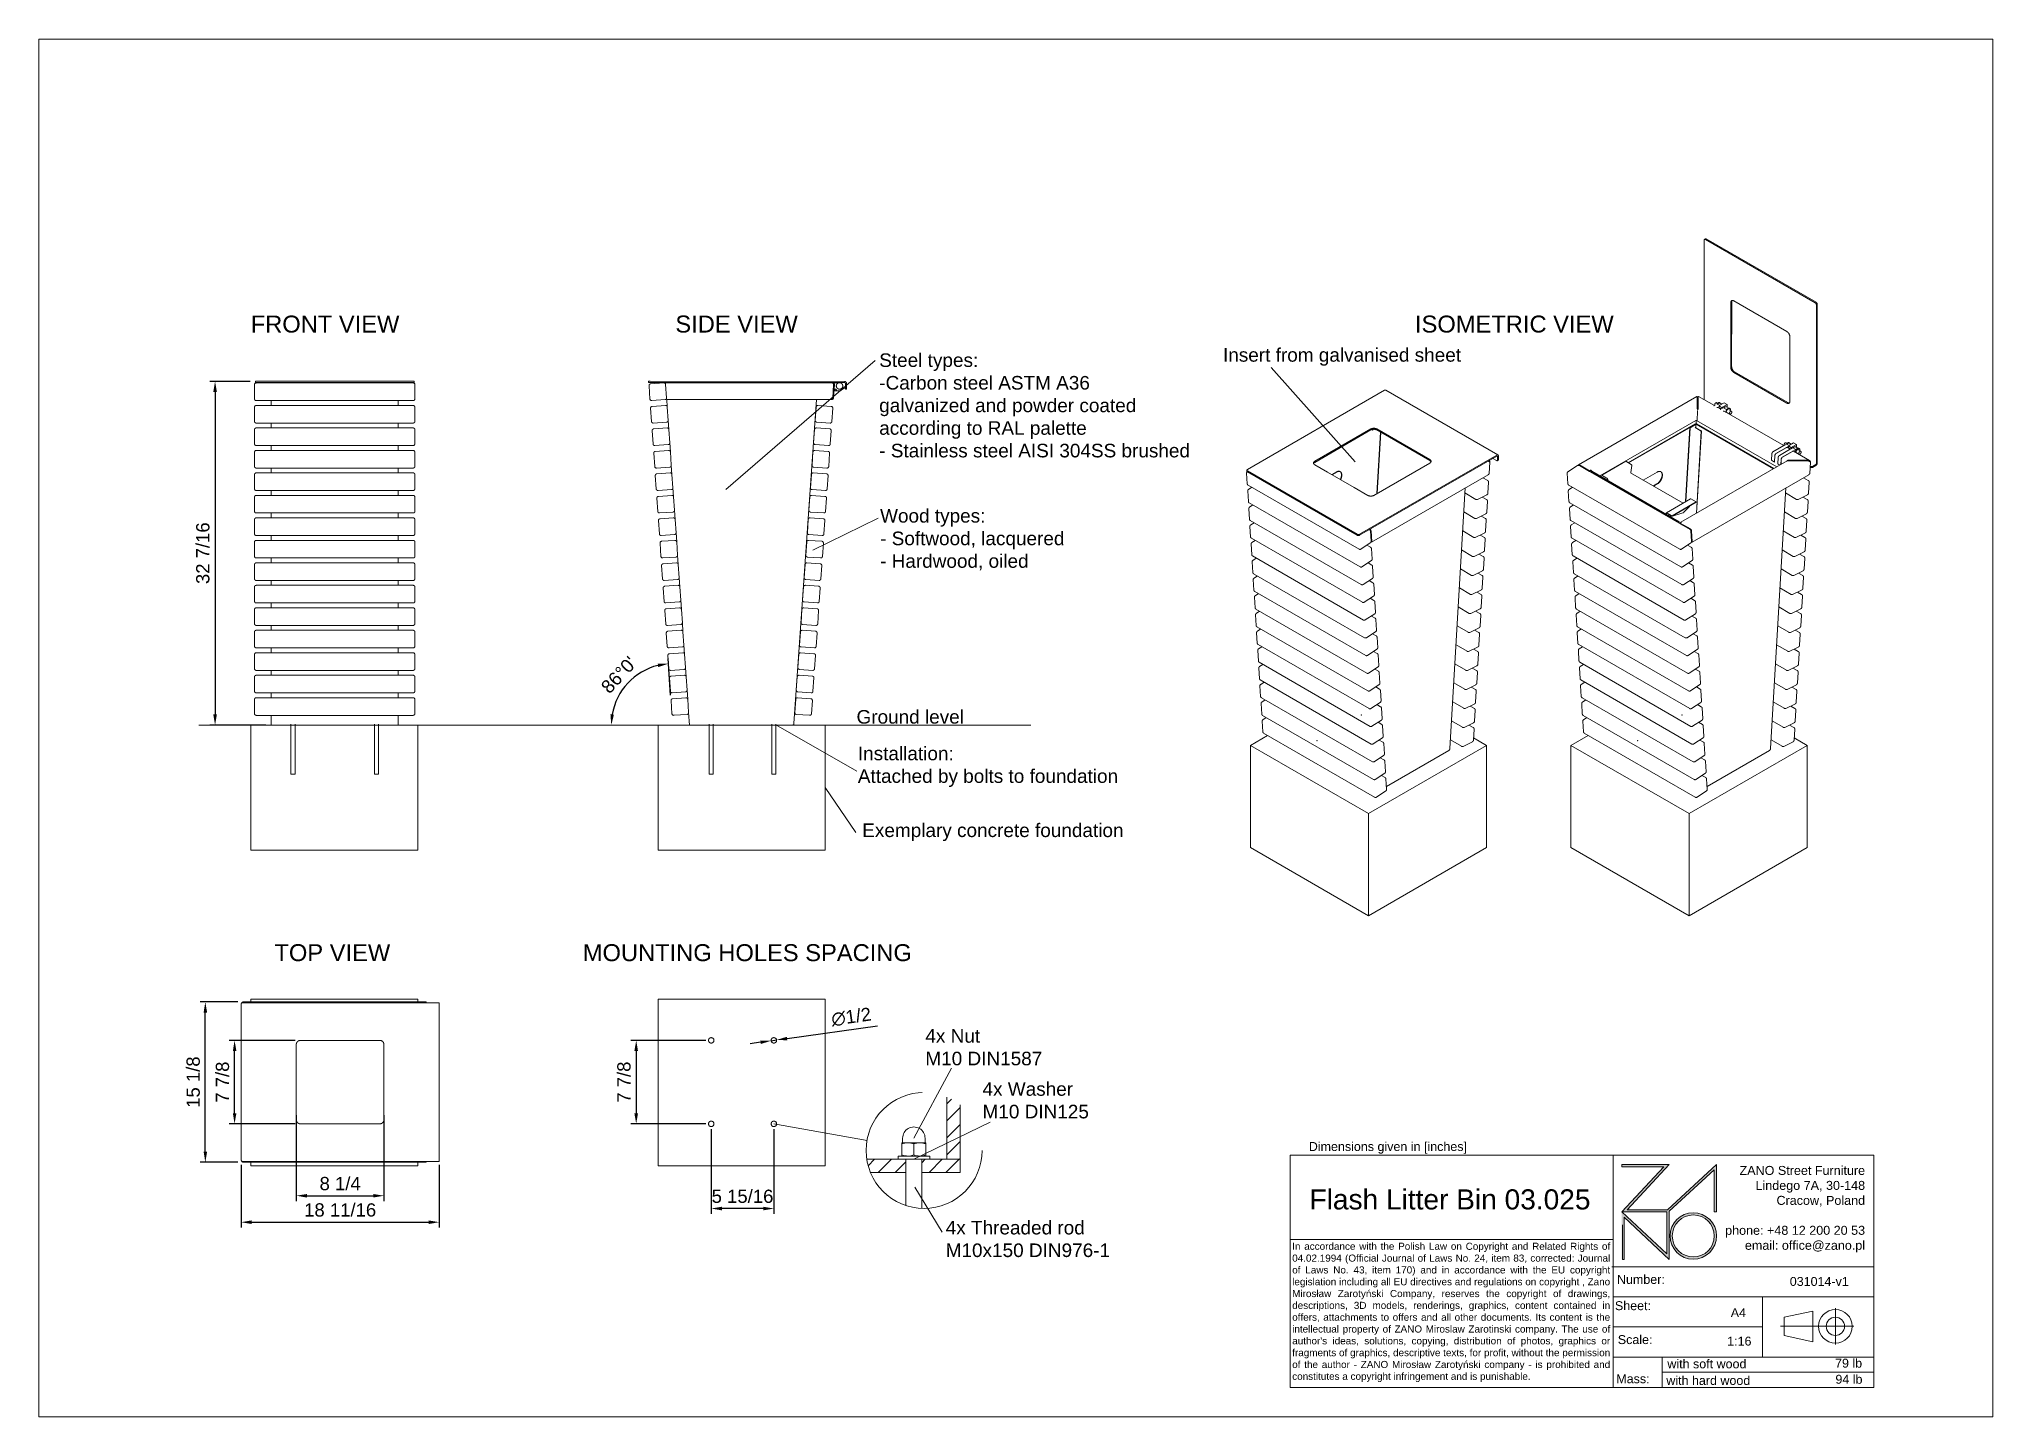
# Paper-space layout 'US' of a CAD drawing. Header units: inches. Extents: x -14.9 to -3.3, y -7.2 to 1.
# The model-space entities are those that its viewports show. They can reach past a viewport. Long polylines and large blocks are cut down to what shows.
import ezdxf

# ---------------------------------------------------------------- set-up
doc = ezdxf.new("R2010")
doc.units = ezdxf.units.IN
doc.header["$PDSIZE"] = -1
doc.linetypes.add('HIDDEN', pattern=[1.905, 1.27, -0.635])
for name, color, linetype, lineweight in [('ZANO_O', 10, 'Continuous', 0), ('ZANO_R', 7, 'Continuous', 0), ('ZANO_R_przerywana', 250, 'HIDDEN', 0), ('ZANO_W', 1, 'Continuous', 0)]:
    doc.layers.add(name, color=color, linetype=linetype, lineweight=lineweight)
doc.layers.add('ZANO_P', color=7, linetype='Continuous', lineweight=0, true_color=0xffffff)
doc.styles.get("Standard").update_dxf_attribs({"font": 'arial.ttf'})
doc.dimstyles.new('amerykanie', dxfattribs={"dimtxt": 50, "dimasz": 50, "dimexe": 0.5, "dimexo": 0.5, "dimgap": 1, "dimtad": 1, "dimdec": 0, "dimzin": 0, "dimlunit": 5, "dimtxsty": 'Standard', "dimcen": 0.09, "dimclrd": 1, "dimclre": 1, "dimclrt": 1, "dimazin": 0, "dimtfac": 1, "dimtdec": 0, "dimtmove": 0, "dimatfit": 3, "dimfxl": 1, "dimtzin": 0, "dimarcsym": 1})

psp = doc.layouts.new('US')

# ---------------------------------------------------------------- texts
at = {"layer": 'ZANO_O', "attachment_point": 1}
for s, insert, char_height, width in [('{\\fArial|b0|i0|c238|p34;FRONT VIEW}', (-13.618, -0.678), 0.1, 1.04774), ('{\\fArial|b0|i0|c238|p34;SIDE VIEW}', (-11.114, -0.678), 0.1, 1.0012), ('{\\fArial|b0|i0|c238|p34;ISOMETRIC VIEW}', (-6.753, -0.678), 0.1, 1.49258), ('\\pxql;Steel types:\\P-Carbon steel ASTM A36\\Pgalvanized and powder coated\\Paccording to RAL palette\\P- Stainless steel AISI 304SS brushed', (-9.912, -0.901), 0.08, 1.93979), ('\\pxql;{\\fArial|b0|i0|c238|p0;Insert from galvanised sheet}', (-7.885, -0.87), 0.08, 1.37907), ('\\pxql;Wood types:\\P- Softwood, lacquered\\P- Hardwood, oiled', (-9.907, -1.819), 0.08, 1.37907), ('{\\fArial|b0|i0|c238|p34;Ground level}', (-10.046, -3.005), 0.08, 0.78457), ('\\pxql;{\\fArial|b0|i0|c238|p34;Installation:\\FARIALUNI.TTF|c238;\\P\\fArial|b0|i0|c238|p34;Attached by bolts to foundation}', (-10.038, -3.221), 0.08, 1.81828), ('\\pxql;{\\fArial|b0|i0|c238|p34;Exemplary concrete foundation}', (-10.012, -3.674), 0.08, 1.68642), ('{\\fArial|b0|i0|c238|p34;TOP VIEW}', (-13.478, -4.386), 0.1, 0.86231), ('{\\fArial|b0|i0|c238|p34;MOUNTING HOLES SPACING}', (-11.66, -4.386), 0.1, 2.09064), ('4x Nut \\PM10 DIN1587', (-9.64, -4.887), 0.08, 0.89262), ('4x Washer \\PM10 DIN125', (-9.303, -5.2), 0.08, 0.85429), ('4x Threaded rod \\PM10x150 DIN976-1', (-9.52, -6.018), 0.08, 1.01516)]:
    psp.add_mtext(s, dxfattribs=dict(at, insert=insert, char_height=char_height, width=width))
at = {"layer": 'ZANO_R', "attachment_point": 1}
for s, insert, char_height, width in [('{\\fArial|b0|i0|c238|p34;Dimensions given in [inches]}', (-7.379, -5.553), 0.05269, 1.79436), ('\\pxqr;{\\fArial|b0|i0|c238|p34;ZANO Street Furniture\\FARIALUNI.TTF|c238;\\P\\fArial|b0|i0|c238|p34;Lindego 7A, 30-148\\FARIALUNI.TTF|c238;\\P\\fArial|b0|i0|c238|p34;Cracow, Poland\\FARIALUNI.TTF|c238;\\P\\P\\fArial|b0|i0|c238|p34;phone: +48 12 200 20 53\\FARIALUNI.TTF|c238;\\P\\fArial|b0|i0|c238|p34;email: office@zano.pl}', (-5.149, -5.694), 0.05298, 1.04998), ('\\pxql;Flash Litter Bin 03.025^I', (-7.375, -5.832), 0.11856, 1.7443), ("\\pxqj;{\\fArial|b0|i0|c238|p34;In accordance with the Polish Law on Copyright and Related Rights of 04.02.1994 (Official Journal of Laws No. 24, item 83, corrected: Journal of Laws No. 43, item 170) and in accordance with the EU copyright legislation including all EU directives and regulations on copyright , Zano Mirosław Zarotyński Company, reserves the copyright of drawings, descriptions, 3D models, renderings, graphics, content contained in offers, attachments to offers and all other documents. Its content is the intellectual property of ZANO Miroslaw Zarotinski company. The use of author's ideas, solutions, copying, distribution of photos, graphics or fragments of graphics, descriptive texts, for profit, without the permission of the author - ZANO Mirosław Zarotyński company - is prohibited and constitutes a copyright infringement and is punishable.}", (-7.477, -6.147), 0.041822, 1.86937), ('{\\fArial|b0|i0|c238|p34;Number:}', (-5.562, -6.337), 0.05269, 0.35585), ('{\\fArial|b0|i0|c238|p34;Sheet:}', (-5.574, -6.492), 0.05269, 254.32319), ('{\\fArial|b0|i0|c238|p34;A4}', (-4.891, -6.533), 0.05269, 0.18637), ('{\\fArial|b0|i0|c238|p34;Scale:}', (-5.557, -6.692), 0.05269, 254.32319), ('{\\fArial|b0|i0|c238|p34;with soft wood}', (-5.265, -6.835), 0.05269, 1.21824), ('79 lb', (-4.276, -6.831), 0.0527, 0.22908), ('{\\fArial|b0|i0|c238|p34;Mass:}', (-5.566, -6.923), 0.05269, 254.32319), ('{\\fArial|b0|i0|c238|p34;with hard wood}', (-5.271, -6.933), 0.05269, 0.89713), ('94 lb', (-4.274, -6.926), 0.0527, 0.22731)]:
    psp.add_mtext(s, dxfattribs=dict(at, insert=insert, char_height=char_height, width=width))
at = {"layer": 'ZANO_R', "color": 1, "char_height": 0.05269, "attachment_point": 1}
for s, insert, width in [('{\\C256;031014-v1}', (-4.543, -6.349), 0.49653), ('{\\C256;1:16}', (-4.912, -6.701), 0.20756)]:
    psp.add_mtext(s, dxfattribs=dict(at, insert=insert, width=width))

msp = doc.modelspace()

# ---------------------------------------------------------------- blocks, each defined once
blk = doc.blocks.new('*D355')
at = {"layer": 'ZANO_W', "color": 1, "lineweight": -2}
blk.add_line((53.63, 49.34), (53.39, 52.81), dxfattribs=at)
blk.add_arc((53.83, 46.52), 5.8, 103.8886, 170.1114, dxfattribs=at)
at = {"layer": 'ZANO_W', "color": 1}
for points in [[(52.46, 51.99), (52.41, 52.32), (53.42, 52.31)], [(47.95, 47.53), (48.28, 47.5), (48.03, 46.52)]]:
    blk.add_solid(points, dxfattribs=at)
at = {"layer": 'ZANO_W', "color": 1, "insert": (48.75, 51.26), "char_height": 1.25, "attachment_point": 5, "rotation": 47}
blk.add_mtext("86%%d0'", dxfattribs=at)
blk = doc.blocks.new('*D356')
at = {"layer": 'ZANO_W', "color": 1, "lineweight": -2}
for p, q in [((12.8, 20.39), (9.23, 20.39)), ((9.73, 6.26), (9.73, 19.39)), ((12.8, 5.26), (9.23, 5.26))]:
    blk.add_line(p, q, dxfattribs=at)
at = {"layer": 'ZANO_W', "color": 1}
for points in [[(9.9, 19.39), (9.57, 19.39), (9.73, 20.39)], [(9.57, 6.26), (9.9, 6.26), (9.73, 5.26)]]:
    blk.add_solid(points, dxfattribs=at)
at = {"layer": 'ZANO_W', "color": 1, "insert": (8.59, 12.82), "char_height": 1.25, "attachment_point": 5, "rotation": 90}
blk.add_mtext('15 1/8', dxfattribs=at)
blk = doc.blocks.new('*D357')
at = {"layer": 'ZANO_W', "color": 1, "lineweight": -2}
for p, q in [((13.1, 5), (13.1, -0.9)), ((31.79, 5), (31.79, -0.9)), ((14.1, -0.4), (30.79, -0.4))]:
    blk.add_line(p, q, dxfattribs=at)
at = {"layer": 'ZANO_W', "color": 1}
for points in [[(14.1, -0.23), (14.1, -0.57), (13.1, -0.4)], [(30.79, -0.57), (30.79, -0.23), (31.79, -0.4)]]:
    blk.add_solid(points, dxfattribs=at)
at = {"layer": 'ZANO_W', "color": 1, "insert": (22.45, 0.75), "char_height": 1.25, "attachment_point": 5}
blk.add_mtext('18 11/16', dxfattribs=at)
blk = doc.blocks.new('*D358')
at = {"layer": 'ZANO_W', "color": 1, "lineweight": -2}
for p, q in [((18.31, 9.7), (18.31, 1.6)), ((26.58, 9.7), (26.58, 1.6)), ((19.31, 2.1), (25.58, 2.1))]:
    blk.add_line(p, q, dxfattribs=at)
at = {"layer": 'ZANO_W', "color": 1}
for points in [[(19.31, 2.26), (19.31, 1.93), (18.31, 2.1)], [(25.58, 1.93), (25.58, 2.26), (26.58, 2.1)]]:
    blk.add_solid(points, dxfattribs=at)
at = {"layer": 'ZANO_W', "color": 1, "insert": (22.45, 3.24), "char_height": 1.25, "attachment_point": 5}
blk.add_mtext('8 1/4', dxfattribs=at)
blk = doc.blocks.new('*D359')
at = {"layer": 'ZANO_W', "color": 1, "lineweight": -2}
for p, q in [((18.2, 16.76), (11.99, 16.76)), ((12.49, 9.88), (12.49, 15.76)), ((18.2, 8.88), (11.99, 8.88))]:
    blk.add_line(p, q, dxfattribs=at)
at = {"layer": 'ZANO_W', "color": 1}
for points in [[(12.66, 15.76), (12.33, 15.76), (12.49, 16.76)], [(12.33, 9.88), (12.66, 9.88), (12.49, 8.88)]]:
    blk.add_solid(points, dxfattribs=at)
at = {"layer": 'ZANO_W', "color": 1, "insert": (11.35, 12.82), "char_height": 1.25, "attachment_point": 5, "rotation": 90}
blk.add_mtext('7 7/8', dxfattribs=at)
blk = doc.blocks.new('*D360')
at = {"layer": 'ZANO_W', "color": 1, "lineweight": -2}
for p, q in [((63.11, 16.73), (63.62, 16.8)), ((64.61, 16.94), (73.13, 18.13)), ((62.12, 16.59), (61.13, 16.45))]:
    blk.add_line(p, q, dxfattribs=at)
at = {"layer": 'ZANO_W', "color": 1}
for points in [[(62.14, 16.42), (62.1, 16.75), (63.11, 16.73)], [(64.59, 17.1), (64.63, 16.77), (63.62, 16.8)]]:
    blk.add_solid(points, dxfattribs=at)
at = {"layer": 'ZANO_W', "color": 1, "insert": (70.67, 18.97), "char_height": 1.25, "attachment_point": 5, "rotation": 7.9704}
blk.add_mtext('∅1/2', dxfattribs=at)
blk = doc.blocks.new('*D361')
at = {"layer": 'ZANO_W', "color": 1, "lineweight": -2}
for p, q in [((56.96, 16.76), (49.88, 16.76)), ((50.38, 15.76), (50.38, 9.88)), ((56.96, 8.88), (49.88, 8.88))]:
    blk.add_line(p, q, dxfattribs=at)
at = {"layer": 'ZANO_W', "color": 1}
for points in [[(50.55, 15.76), (50.21, 15.76), (50.38, 16.76)], [(50.21, 9.88), (50.55, 9.88), (50.38, 8.88)]]:
    blk.add_solid(points, dxfattribs=at)
at = {"layer": 'ZANO_W', "color": 1, "insert": (49.23, 12.82), "char_height": 1.25, "attachment_point": 5, "rotation": 90}
blk.add_mtext('7 7/8', dxfattribs=at)
blk = doc.blocks.new('*D362')
at = {"layer": 'ZANO_W', "color": 1, "lineweight": -2}
for p, q in [((57.46, 8.38), (57.46, 0.39)), ((63.37, 8.38), (63.37, 0.39)), ((62.37, 0.89), (58.46, 0.89))]:
    blk.add_line(p, q, dxfattribs=at)
at = {"layer": 'ZANO_W', "color": 1}
for points in [[(58.46, 1.06), (58.46, 0.72), (57.46, 0.89)], [(62.37, 0.72), (62.37, 1.06), (63.37, 0.89)]]:
    blk.add_solid(points, dxfattribs=at)
at = {"layer": 'ZANO_W', "color": 1, "insert": (60.41, 2.04), "char_height": 1.25, "attachment_point": 5}
blk.add_mtext('5 15/16', dxfattribs=at)
blk = doc.blocks.new('*D369')
at = {"layer": 'ZANO_W', "color": 1, "lineweight": -2}
for p, q in [((13.95, 78.96), (10.15, 78.96)), ((10.65, 77.96), (10.65, 47.52)), ((15.45, 46.52), (10.15, 46.52))]:
    blk.add_line(p, q, dxfattribs=at)
at = {"layer": 'ZANO_W', "color": 1}
for points in [[(10.82, 77.96), (10.48, 77.96), (10.65, 78.96)], [(10.48, 47.52), (10.82, 47.52), (10.65, 46.52)]]:
    blk.add_solid(points, dxfattribs=at)
at = {"layer": 'ZANO_W', "color": 1, "insert": (9.5, 62.74), "char_height": 1.25, "attachment_point": 5, "rotation": 90}
blk.add_mtext('32 7/16', dxfattribs=at)

# ---------------------------------------------------------------- dimensions: what is measured, and where the dimension line sits
at = {"layer": 'ZANO_W'}
for base, p1, p2, picture, middle in [((10.65003, 46.52145), (14.4506, 78.96235), (15.9474, 46.52145), '*D369', (9.50328, 62.7419)), ((9.73426, 20.38618), (13.30432, 5.2606), (13.30432, 20.38618), '*D356', (8.58795, 12.82339)), ((12.49405, 16.76234), (18.70471, 8.88443), (18.70471, 16.76234), '*D359', (11.34773, 12.82339)), ((50.37983, 8.8844), (57.4568, 16.76234), (57.4568, 8.8844), '*D361', (49.23352, 12.82337))]:
    dim = msp.add_linear_dim(base=base, p1=p1, p2=p2, angle=90, dimstyle='amerykanie', override={"dimtxt": 1.25, "dimasz": 1, "dimgap": 0.5, "dimdec": 4, "dimaunit": 1, "dimadec": 1, "dimtdec": 4, "dimtmove": 1, "dimfrac": 2}, dxfattribs=at)
    dim.commit()
    dim.dimension.update_dxf_attribs({"geometry": picture, "text_midpoint": middle})
dim = msp.add_angular_dim_2l(base=(50.69745, 51.40517), line1=((9.12901, 46.52145), (87.60646, 46.52145)), line2=((53.66645, 48.84225), (53.75437, 47.58486)), dimstyle='amerykanie', override={"dimtxt": 1.25, "dimasz": 1, "dimgap": 0.5, "dimdec": 4, "dimaunit": 1, "dimadec": 1, "dimtdec": 4, "dimtmove": 1, "dimfrac": 2}, dxfattribs=at)
dim.commit()
dim.dimension.update_dxf_attribs({"geometry": '*D355', "text_midpoint": (48.74754, 51.25974)})
dim = msp.add_diameter_dim_2p(p1=(63.11173, 16.72685), p2=(63.61878, 16.79784), dimstyle='amerykanie', override={"dimtxt": 1.25, "dimasz": 1, "dimgap": 0.5, "dimdec": 4, "dimaunit": 1, "dimadec": 1, "dimtdec": 4, "dimtmove": 1, "dimfrac": 2}, dxfattribs=at)
dim.commit()
dim.dimension.update_dxf_attribs({"geometry": '*D360', "text_midpoint": (70.83695, 17.80849), "dimtype": 163})
for base, p1, p2, picture, middle in [((26.58261, 2.0969), (18.31081, 10.20319), (26.58261, 10.20319), '*D358', (22.44671, 3.24322)), ((31.79183, -0.39886), (13.10155, 5.49694), (31.79183, 5.49694), '*D357', (22.44669, 0.74746))]:
    dim = msp.add_linear_dim(base=base, p1=p1, p2=p2, dimstyle='amerykanie', override={"dimtxt": 1.25, "dimasz": 1, "dimgap": 0.5, "dimdec": 4, "dimaunit": 1, "dimadec": 1, "dimtdec": 4, "dimtmove": 1, "dimfrac": 2}, dxfattribs=at)
    dim.commit()
    dim.dimension.update_dxf_attribs({"geometry": picture, "text_midpoint": middle})
dim = msp.add_linear_dim(base=(57.456798, 0.889847), p1=(63.365252, 8.884449), p2=(57.456798, 8.884404), dimstyle='amerykanie', override={"dimtxt": 1.25, "dimasz": 1, "dimgap": 0.5, "dimdec": 4, "dimaunit": 1, "dimadec": 1, "dimtdec": 4, "dimtmove": 1, "dimfrac": 2}, dxfattribs=at)
dim.commit()
dim.dimension.update_dxf_attribs({"geometry": '*D362', "text_midpoint": (60.411025, 0.889847), "dimtype": 160})

# ---------------------------------------------------------------- linework, layer by layer
at = {"layer": 'ZANO_R'}
for p, q in [((151.13715, 77.327), (151.13978, 92.28679)), ((151.13978, 92.28679), (151.13981, 92.28963)), ((151.13981, 92.28963), (151.13989, 92.29246)), ((151.13989, 92.29246), (151.14003, 92.29528)), ((151.14003, 92.29528), (151.14023, 92.29809)), ((151.14023, 92.29809), (151.14049, 92.30088)), ((151.14049, 92.30088), (151.14081, 92.30365)), ((151.14081, 92.30365), (151.1412, 92.3064)), ((151.1412, 92.3064), (151.14164, 92.30913)), ((151.14164, 92.30913), (151.14216, 92.31182)), ((151.14216, 92.31182), (151.14273, 92.31449)), ((151.14273, 92.31449), (151.14338, 92.31712)), ((151.14338, 92.31712), (151.14409, 92.31971)), ((151.14409, 92.31971), (151.14487, 92.32226)), ((151.14487, 92.32226), (151.14571, 92.32477)), ((151.14571, 92.32477), (151.14663, 92.32723)), ((151.14663, 92.32723), (151.14761, 92.32963)), ((151.14761, 92.32963), (151.14866, 92.33199)), ((151.14866, 92.33199), (151.14979, 92.33429)), ((151.14979, 92.33429), (151.15037, 92.33541)), ((151.15037, 92.33541), (151.15098, 92.33652)), ((151.15098, 92.33652), (151.1516, 92.33762)), ((151.1516, 92.33762), (151.15224, 92.3387)), ((151.15224, 92.3387), (151.15289, 92.33976)), ((151.15289, 92.33976), (151.15357, 92.34081)), ((151.15357, 92.34081), (151.15425, 92.34184)), ((151.15425, 92.34184), (151.15496, 92.34285)), ((151.15496, 92.34285), (151.15568, 92.34384)), ((151.15568, 92.34384), (151.15642, 92.34482)), ((151.15642, 92.34482), (151.15718, 92.34577)), ((151.15718, 92.34577), (151.15795, 92.34671)), ((151.15795, 92.34671), (151.15874, 92.34763)), ((151.15874, 92.34763), (151.15955, 92.34853)), ((151.15955, 92.34853), (151.16037, 92.34941)), ((151.16037, 92.34941), (151.16121, 92.35027)), ((151.16121, 92.35027), (151.16206, 92.35111)), ((151.16206, 92.35111), (151.16293, 92.35192)), ((151.16293, 92.35192), (151.16381, 92.35272)), ((151.16381, 92.35272), (151.16471, 92.3535)), ((151.16471, 92.3535), (151.16563, 92.35425)), ((151.16563, 92.35425), (151.16655, 92.35499)), ((151.16655, 92.35499), (151.1675, 92.3557)), ((151.1675, 92.3557), (151.16846, 92.35639)), ((151.16846, 92.35639), (151.16943, 92.35706)), ((151.16943, 92.35706), (151.17041, 92.3577)), ((151.17041, 92.3577), (151.17141, 92.35833)), ((151.17141, 92.35833), (151.17243, 92.35893)), ((151.17243, 92.35893), (151.17345, 92.3595)), ((151.17345, 92.3595), (151.17449, 92.36006)), ((151.17447, 92.3601), (151.25599, 92.40715)), ((151.17449, 92.36006), (151.17555, 92.36059)), ((151.17555, 92.36059), (151.17661, 92.3611)), ((151.17661, 92.3611), (151.17769, 92.36158)), ((151.17769, 92.36158), (151.17878, 92.36204)), ((151.17878, 92.36204), (151.17988, 92.36248)), ((151.17988, 92.36248), (151.18099, 92.3629)), ((151.18099, 92.3629), (151.18211, 92.36329)), ((151.18211, 92.36329), (151.18324, 92.36365)), ((151.18324, 92.36365), (151.18438, 92.364)), ((151.18438, 92.364), (151.18554, 92.36431)), ((151.18554, 92.36431), (151.1867, 92.36461)), ((151.1867, 92.36461), (151.18787, 92.36488)), ((151.18787, 92.36488), (151.18905, 92.36513)), ((151.18905, 92.36513), (151.19024, 92.36535)), ((151.19024, 92.36535), (151.19144, 92.36555)), ((151.19144, 92.36555), (151.19265, 92.36573)), ((151.19265, 92.36573), (151.19386, 92.36588)), ((151.19386, 92.36588), (151.19509, 92.36601)), ((151.19509, 92.36601), (151.19631, 92.36612)), ((151.19631, 92.36612), (151.19755, 92.3662)), ((151.19755, 92.3662), (151.19879, 92.36626)), ((151.19879, 92.36626), (151.20004, 92.3663)), ((151.20004, 92.3663), (151.20129, 92.36631)), ((151.20129, 92.36631), (151.20255, 92.3663)), ((151.20255, 92.3663), (151.20382, 92.36627)), ((151.20382, 92.36627), (151.20509, 92.36621)), ((151.20509, 92.36621), (151.20764, 92.36604)), ((151.20764, 92.36604), (151.2102, 92.36577)), ((151.2102, 92.36577), (151.21278, 92.36542)), ((151.21278, 92.36542), (151.21537, 92.36498)), ((151.21537, 92.36498), (151.21796, 92.36446)), ((151.21796, 92.36446), (151.22056, 92.36386)), ((151.22056, 92.36386), (151.22316, 92.36318)), ((151.22316, 92.36318), (151.22575, 92.36242)), ((151.22575, 92.36242), (151.22835, 92.36159)), ((151.22835, 92.36159), (151.23094, 92.36068)), ((151.23094, 92.36068), (151.23352, 92.35971)), ((151.23352, 92.35971), (151.2361, 92.35867)), ((151.2361, 92.35867), (151.23866, 92.35756)), ((151.23866, 92.35756), (151.2412, 92.35639)), ((151.2412, 92.35639), (151.24373, 92.35516)), ((151.24373, 92.35516), (151.24625, 92.35387)), ((151.24625, 92.35387), (151.24874, 92.35252)), ((151.24874, 92.35252), (151.25121, 92.35113)), ((151.25121, 92.35113), (161.61238, 86.3691)), ((151.25599, 92.40715), (151.25852, 92.40824)), ((151.25852, 92.40824), (151.2611, 92.40924)), ((151.2611, 92.40924), (151.26371, 92.41016)), ((151.26371, 92.41016), (151.26634, 92.41098)), ((151.26634, 92.41098), (151.26901, 92.4117)), ((151.26901, 92.4117), (151.2717, 92.41234)), ((151.2717, 92.41234), (151.27441, 92.41288)), ((151.27441, 92.41288), (151.27713, 92.41333)), ((151.27713, 92.41333), (151.27987, 92.41368)), ((151.27987, 92.41368), (151.28262, 92.41394)), ((151.28262, 92.41394), (151.28538, 92.4141)), ((151.28538, 92.4141), (151.28814, 92.41416)), ((151.28814, 92.41416), (151.29091, 92.41413)), ((151.29091, 92.41413), (151.29367, 92.414)), ((151.29367, 92.414), (151.29642, 92.41378)), ((151.29642, 92.41378), (151.29916, 92.41346)), ((151.29916, 92.41346), (151.3019, 92.41304)), ((151.3019, 92.41304), (151.30461, 92.41253)), ((151.30461, 92.41253), (151.30731, 92.41193)), ((151.30731, 92.41193), (151.30998, 92.41123)), ((151.30998, 92.41123), (151.31263, 92.41044)), ((151.31263, 92.41044), (151.31525, 92.40956)), ((151.31525, 92.40956), (151.31783, 92.40858)), ((151.31783, 92.40858), (151.32038, 92.40752)), ((151.32038, 92.40752), (151.32289, 92.40637)), ((151.32289, 92.40637), (151.32536, 92.40513)), ((151.32536, 92.40513), (151.32779, 92.40381)), ((151.32779, 92.40381), (151.33017, 92.40241)), ((151.33017, 92.40241), (151.3325, 92.40092)), ((151.3325, 92.40092), (151.33477, 92.39935)), ((151.33477, 92.39935), (161.69594, 86.41733)), ((153.64573, 86.39276), (153.64466, 80.28147)), ((153.6458, 86.39986), (153.64573, 86.39276)), ((153.64601, 86.40694), (153.6458, 86.39986)), ((153.64636, 86.41399), (153.64601, 86.40694)), ((153.64686, 86.42101), (153.64636, 86.41399)), ((153.64751, 86.42799), (153.64686, 86.42101)), ((153.64832, 86.43492), (153.64751, 86.42799)), ((153.64928, 86.44179), (153.64832, 86.43492)), ((153.65039, 86.4486), (153.64928, 86.44179)), ((153.65167, 86.45534), (153.65039, 86.4486)), ((153.65311, 86.462), (153.65167, 86.45534)), ((153.65472, 86.46858), (153.65311, 86.462)), ((153.6565, 86.47506), (153.65472, 86.46858)), ((153.65845, 86.48143), (153.6565, 86.47506)), ((153.66056, 86.4877), (153.65845, 86.48143)), ((153.66285, 86.49385), (153.66056, 86.4877)), ((153.66531, 86.49987), (153.66285, 86.49385)), ((153.66794, 86.50575), (153.66531, 86.49987)), ((153.67075, 86.5115), (153.66794, 86.50575)), ((153.67221, 86.51431), (153.67075, 86.5115)), ((153.67372, 86.51709), (153.67221, 86.51431)), ((153.67528, 86.51983), (153.67372, 86.51709)), ((153.67687, 86.52253), (153.67528, 86.51983)), ((153.67851, 86.52518), (153.67687, 86.52253)), ((153.68019, 86.5278), (153.67851, 86.52518)), ((153.68192, 86.53037), (153.68019, 86.5278)), ((153.68368, 86.5329), (153.68192, 86.53037)), ((153.68549, 86.53538), (153.68368, 86.5329)), ((153.68734, 86.53782), (153.68549, 86.53538)), ((153.68923, 86.54021), (153.68734, 86.53782)), ((153.69116, 86.54256), (153.68923, 86.54021)), ((153.69314, 86.54485), (153.69116, 86.54256)), ((153.69515, 86.5471), (153.69314, 86.54485)), ((153.6972, 86.5493), (153.69515, 86.5471)), ((153.6993, 86.55145), (153.6972, 86.5493)), ((153.70143, 86.55355), (153.6993, 86.55145)), ((153.7036, 86.55559), (153.70143, 86.55355)), ((153.70581, 86.55759), (153.7036, 86.55559)), ((153.70806, 86.55953), (153.70581, 86.55759)), ((153.71035, 86.56142), (153.70806, 86.55953)), ((153.71267, 86.56325), (153.71035, 86.56142)), ((153.71503, 86.56503), (153.71267, 86.56325)), ((153.71742, 86.56676), (153.71503, 86.56503)), ((153.71985, 86.56843), (153.71742, 86.56676)), ((153.72232, 86.57004), (153.71985, 86.56843)), ((153.72482, 86.5716), (153.72232, 86.57004)), ((153.72735, 86.5731), (153.72482, 86.5716)), ((153.72992, 86.57454), (153.72735, 86.5731)), ((153.72929, 86.44098), (153.72822, 80.3297)), ((153.72906, 86.45678), (153.72904, 86.44888)), ((153.72904, 86.44888), (153.72929, 86.44098)), ((153.72935, 86.46467), (153.72906, 86.45678)), ((153.7299, 86.47255), (153.72935, 86.46467)), ((153.73072, 86.4804), (153.7299, 86.47255)), ((153.73252, 86.57593), (153.72992, 86.57454)), ((153.7318, 86.48822), (153.73072, 86.4804)), ((153.73315, 86.49601), (153.7318, 86.48822)), ((153.73515, 86.57726), (153.73252, 86.57593)), ((153.73476, 86.50374), (153.73315, 86.49601)), ((153.73663, 86.51141), (153.73476, 86.50374)), ((153.73781, 86.57853), (153.73515, 86.57726)), ((153.73877, 86.51901), (153.73663, 86.51141)), ((153.7405, 86.57974), (153.73781, 86.57853)), ((153.74115, 86.52654), (153.73877, 86.51901)), ((153.74322, 86.58089), (153.7405, 86.57974)), ((153.74379, 86.53399), (153.74115, 86.52654)), ((153.74597, 86.58199), (153.74322, 86.58089)), ((153.74669, 86.54133), (153.74379, 86.53399)), ((153.74875, 86.58302), (153.74597, 86.58199)), ((153.74983, 86.54858), (153.74669, 86.54133)), ((153.75155, 86.584), (153.74875, 86.58302)), ((153.75321, 86.55572), (153.74983, 86.54858)), ((153.75439, 86.58491), (153.75155, 86.584)), ((153.75683, 86.56274), (153.75321, 86.55572)), ((153.75724, 86.58577), (153.75439, 86.58491)), ((153.76069, 86.56963), (153.75683, 86.56274)), ((153.76013, 86.58657), (153.75724, 86.58577)), ((153.76303, 86.58731), (153.76013, 86.58657)), ((153.76478, 86.57638), (153.76069, 86.56963)), ((153.76596, 86.58799), (153.76303, 86.58731)), ((153.76909, 86.583), (153.76478, 86.57638)), ((153.76892, 86.58861), (153.76596, 86.58799)), ((153.77189, 86.58917), (153.76892, 86.58861)), ((153.77363, 86.58946), (153.76909, 86.583)), ((153.77489, 86.58967), (153.77189, 86.58917)), ((153.77791, 86.59011), (153.77489, 86.58967)), ((153.78094, 86.59049), (153.77791, 86.59011)), ((153.784, 86.59082), (153.78094, 86.59049)), ((153.78707, 86.59108), (153.784, 86.59082)), ((153.79016, 86.59129), (153.78707, 86.59108)), ((153.79326, 86.59144), (153.79016, 86.59129)), ((153.79638, 86.59153), (153.79326, 86.59144)), ((153.79952, 86.59156), (153.79638, 86.59153)), ((153.80267, 86.59153), (153.79952, 86.59156)), ((153.80583, 86.59145), (153.80267, 86.59153)), ((153.809, 86.59132), (153.80583, 86.59145)), ((153.81537, 86.59087), (153.809, 86.59132)), ((153.82179, 86.59021), (153.81537, 86.59087)), ((153.82823, 86.58933), (153.82179, 86.59021)), ((153.8347, 86.58824), (153.82823, 86.58933)), ((153.84118, 86.58694), (153.8347, 86.58824)), ((153.84767, 86.58543), (153.84118, 86.58694)), ((153.85417, 86.58373), (153.84767, 86.58543)), ((153.86067, 86.58184), (153.85417, 86.58373)), ((153.86716, 86.57976), (153.86067, 86.58184)), ((153.87363, 86.57749), (153.86716, 86.57976)), ((153.88009, 86.57505), (153.87363, 86.57749)), ((153.88652, 86.57245), (153.88009, 86.57505)), ((153.89292, 86.56968), (153.88652, 86.57245)), ((153.89929, 86.56675), (153.89292, 86.56968)), ((153.90562, 86.56367), (153.89929, 86.56675)), ((153.9119, 86.56045), (153.90562, 86.56367)), ((153.91813, 86.55709), (153.9119, 86.56045)), ((153.92432, 86.5536), (153.91813, 86.55709)), ((158.93778, 83.65907), (153.92432, 86.5536)), ((161.61238, 86.3691), (161.61947, 86.3643)), ((161.61947, 86.3643), (161.62639, 86.35926)), ((161.62639, 86.35926), (161.63313, 86.35398)), ((161.63313, 86.35398), (161.63968, 86.34846)), ((161.63968, 86.34846), (161.64604, 86.34273)), ((161.64604, 86.34273), (161.65219, 86.33677)), ((161.65219, 86.33677), (161.65814, 86.3306)), ((161.65814, 86.3306), (161.66386, 86.32424)), ((161.66386, 86.32424), (161.66936, 86.31767)), ((161.66936, 86.31767), (161.67463, 86.31092)), ((161.67463, 86.31092), (161.67966, 86.30399)), ((161.67966, 86.30399), (161.68445, 86.29689)), ((161.68445, 86.29689), (161.68898, 86.28963)), ((161.68898, 86.28963), (161.69326, 86.28221)), ((161.69326, 86.28221), (161.69728, 86.27465)), ((161.69594, 86.41733), (161.70303, 86.41253)), ((161.69728, 86.27465), (161.70104, 86.26695)), ((161.70104, 86.26695), (161.70452, 86.25913)), ((161.70303, 86.41253), (161.70995, 86.40748)), ((161.70452, 86.25913), (161.70773, 86.25119)), ((161.70773, 86.25119), (161.71067, 86.24314)), ((161.70995, 86.40748), (161.71669, 86.4022)), ((161.71067, 86.24314), (161.71332, 86.235)), ((161.71332, 86.235), (161.71568, 86.22677)), ((161.71568, 86.22677), (161.71776, 86.21847)), ((161.71669, 86.4022), (161.72324, 86.39669)), ((161.71776, 86.21847), (161.71955, 86.21009)), ((161.71955, 86.21009), (161.72105, 86.20166)), ((161.72105, 86.20166), (161.72225, 86.19318)), ((161.72377, 86.17612), (161.72114, 71.21633)), ((161.72225, 86.19318), (161.72316, 86.18466)), ((161.72316, 86.18466), (161.72377, 86.17612)), ((161.72324, 86.39669), (161.7296, 86.39095)), ((161.7296, 86.39095), (161.73575, 86.38499)), ((161.73575, 86.38499), (161.74169, 86.37883)), ((161.74169, 86.37883), (161.74742, 86.37246)), ((161.74742, 86.37246), (161.75292, 86.36589)), ((161.75292, 86.36589), (161.75819, 86.35914)), ((161.75819, 86.35914), (161.76322, 86.35221)), ((161.76322, 86.35221), (161.768, 86.34511)), ((161.768, 86.34511), (161.77254, 86.33785)), ((161.77254, 86.33785), (161.77682, 86.33043)), ((161.77682, 86.33043), (161.78084, 86.32287)), ((161.78084, 86.32287), (161.7846, 86.31517)), ((161.7846, 86.31517), (161.78808, 86.30735)), ((161.78808, 86.30735), (161.79129, 86.29941)), ((161.79129, 86.29941), (161.79422, 86.29137)), ((161.79422, 86.29137), (161.79688, 86.28322)), ((161.79688, 86.28322), (161.79924, 86.27499)), ((161.79924, 86.27499), (161.80132, 86.26669)), ((161.80132, 86.26669), (161.80311, 86.25831)), ((161.80311, 86.25831), (161.80461, 86.24988)), ((161.80461, 86.24988), (161.80581, 86.2414)), ((161.80733, 86.22435), (161.8047, 71.26455)), ((161.80581, 86.2414), (161.80672, 86.23289)), ((161.80672, 86.23289), (161.80733, 86.22435)), ((158.95551, 83.64707), (158.93778, 83.65907)), ((158.97281, 83.63446), (158.95551, 83.64707)), ((158.98966, 83.62126), (158.97281, 83.63446)), ((159.00604, 83.60747), (158.98966, 83.62126)), ((159.02193, 83.59313), (159.00604, 83.60747)), ((159.03732, 83.57824), (159.02193, 83.59313)), ((159.05217, 83.56282), (159.03732, 83.57824)), ((159.06649, 83.5469), (159.05217, 83.56282)), ((159.08024, 83.53049), (159.06649, 83.5469)), ((159.09341, 83.51361), (159.08024, 83.53049)), ((159.10598, 83.49629), (159.09341, 83.51361)), ((159.11795, 83.47853), (159.10598, 83.49629)), ((159.12929, 83.46038), (159.11795, 83.47853)), ((159.13999, 83.44183), (159.12929, 83.46038)), ((159.15004, 83.42293), (159.13999, 83.44183)), ((159.15943, 83.40369), (159.15004, 83.42293)), ((159.16814, 83.38414), (159.15943, 83.40369)), ((159.17617, 83.36429), (159.16814, 83.38414)), ((159.1835, 83.34417), (159.17617, 83.36429)), ((159.19013, 83.32382), (159.1835, 83.34417)), ((159.19604, 83.30324), (159.19013, 83.32382)), ((159.20124, 83.28247), (159.19604, 83.30324)), ((159.20571, 83.26154), (159.20124, 83.28247)), ((159.20945, 83.24046), (159.20571, 83.26154)), ((159.21246, 83.21926), (159.20945, 83.24046)), ((159.21473, 83.19797), (159.21246, 83.21926)), ((159.21625, 83.17662), (159.21473, 83.19797)), ((159.21518, 77.06533), (159.21625, 83.17662)), ((153.64466, 80.28147), (153.64618, 80.26012)), ((153.64618, 80.26012), (153.64845, 80.23883)), ((153.64845, 80.23883), (153.65146, 80.21763)), ((153.65146, 80.21763), (153.6552, 80.19655)), ((153.6552, 80.19655), (153.65967, 80.17562)), ((153.65967, 80.17562), (153.66487, 80.15485)), ((153.66487, 80.15485), (153.67078, 80.13428)), ((153.67078, 80.13428), (153.67741, 80.11392)), ((153.67741, 80.11392), (153.68474, 80.0938)), ((153.68474, 80.0938), (153.69277, 80.07396)), ((153.69277, 80.07396), (153.70148, 80.0544)), ((153.70148, 80.0544), (153.71087, 80.03516)), ((153.71087, 80.03516), (153.72092, 80.01626)), ((153.72092, 80.01626), (153.73162, 79.99772)), ((153.72822, 80.3297), (153.72974, 80.30834)), ((153.72974, 80.30834), (153.73201, 80.28705)), ((153.73162, 79.99772), (153.74296, 79.97956)), ((153.73201, 80.28705), (153.73501, 80.26586)), ((153.73501, 80.26586), (153.73876, 80.24478)), ((153.73876, 80.24478), (153.74323, 80.22384)), ((153.74296, 79.97956), (153.75493, 79.96181)), ((153.74323, 80.22384), (153.74842, 80.20307)), ((153.74842, 80.20307), (153.75434, 80.1825)), ((153.75434, 80.1825), (153.76097, 80.16214)), ((153.75493, 79.96181), (153.76751, 79.94448)), ((153.76097, 80.16214), (153.7683, 80.14203)), ((153.76751, 79.94448), (153.78068, 79.9276)), ((153.7683, 80.14203), (153.77633, 80.12218)), ((153.77633, 80.12218), (153.78504, 80.10263)), ((153.78068, 79.9276), (153.79442, 79.91119)), ((153.78504, 80.10263), (153.79443, 80.08338)), ((153.79442, 79.91119), (153.80874, 79.89527)), ((153.79443, 80.08338), (153.80448, 80.06448)), ((153.80448, 80.06448), (153.81518, 80.04594)), ((153.80874, 79.89527), (153.82359, 79.87986)), ((153.81518, 80.04594), (153.82652, 80.02778)), ((153.82359, 79.87986), (153.83898, 79.86497)), ((153.82652, 80.02778), (153.83849, 80.01003)), ((153.83849, 80.01003), (153.85106, 79.9927)), ((153.83898, 79.86497), (153.85487, 79.85062)), ((153.85106, 79.9927), (153.86423, 79.97582)), ((153.85487, 79.85062), (153.87125, 79.83684)), ((153.86423, 79.97582), (153.87798, 79.95941)), ((153.87125, 79.83684), (153.8881, 79.82363)), ((153.87798, 79.95941), (153.89229, 79.94349)), ((153.8881, 79.82363), (153.9054, 79.81102)), ((153.89229, 79.94349), (153.90715, 79.92808)), ((153.9054, 79.81102), (153.92313, 79.79902)), ((153.90715, 79.92808), (153.92253, 79.91319)), ((153.92253, 79.91319), (153.93843, 79.89884)), ((153.92313, 79.79902), (158.9366, 76.90449)), ((153.93843, 79.89884), (153.95481, 79.88506)), ((153.95481, 79.88506), (153.97166, 79.87186)), ((153.97166, 79.87186), (153.98896, 79.85924)), ((153.98896, 79.85924), (154.00669, 79.84724)), ((154.00669, 79.84724), (159.02015, 76.95271)), ((14.3719, 78.67616), (14.37182, 78.67105)), ((14.37182, 78.64707), (14.37182, 78.67105)), ((14.37182, 78.67105), (14.37365, 78.67105)), ((14.37182, 78.64707), (14.37191, 78.65245)), ((14.37182, 78.55915), (14.37182, 78.64707)), ((14.37182, 77.30175), (14.37182, 78.55915)), ((14.37217, 78.68127), (14.3719, 78.67616)), ((14.37191, 78.65245), (14.37218, 78.65783)), ((14.3726, 78.68636), (14.37217, 78.68127)), ((14.37218, 78.65783), (14.37264, 78.66319)), ((14.37321, 78.69143), (14.3726, 78.68636)), ((14.37264, 78.66319), (14.37328, 78.66853)), ((14.37399, 78.69649), (14.37321, 78.69143)), ((14.37328, 78.66853), (14.37411, 78.67384)), ((14.37495, 78.70151), (14.37399, 78.69649)), ((14.37411, 78.67384), (14.37511, 78.67913)), ((14.37607, 78.70649), (14.37495, 78.70151)), ((14.37511, 78.67913), (14.3763, 78.68438)), ((14.37737, 78.71144), (14.37607, 78.70649)), ((14.3763, 78.68438), (14.37766, 78.68958)), ((14.37883, 78.71633), (14.37737, 78.71144)), ((14.37766, 78.68958), (14.3792, 78.69474)), ((14.38046, 78.72118), (14.37883, 78.71633)), ((14.3792, 78.69474), (14.38091, 78.69984)), ((14.38225, 78.72596), (14.38046, 78.72118)), ((14.38091, 78.69984), (14.3828, 78.70487)), ((14.38421, 78.73069), (14.38225, 78.72596)), ((14.3828, 78.70487), (14.38486, 78.70984)), ((14.38632, 78.73534), (14.38421, 78.73069)), ((14.38486, 78.70984), (14.38709, 78.71474)), ((14.3886, 78.73992), (14.38632, 78.73534)), ((14.38709, 78.71474), (14.38948, 78.71956)), ((14.39103, 78.74441), (14.3886, 78.73992)), ((14.38948, 78.71956), (14.39204, 78.72429)), ((14.39361, 78.74882), (14.39103, 78.74441)), ((14.39204, 78.72429), (14.39475, 78.72894)), ((14.39634, 78.75315), (14.39361, 78.74882)), ((14.39475, 78.72894), (14.39763, 78.73349)), ((14.39921, 78.75737), (14.39634, 78.75315)), ((14.39763, 78.73349), (14.40065, 78.73793)), ((14.40223, 78.7615), (14.39921, 78.75737)), ((14.40065, 78.73793), (14.40383, 78.74228)), ((14.40539, 78.76551), (14.40223, 78.7615)), ((14.40383, 78.74228), (14.40715, 78.74651)), ((14.40868, 78.76942), (14.40539, 78.76551)), ((14.40715, 78.74651), (14.41062, 78.75062)), ((14.4121, 78.77322), (14.40868, 78.76942)), ((14.41062, 78.75062), (14.41423, 78.75462)), ((14.41566, 78.77689), (14.4121, 78.77322)), ((14.41423, 78.75462), (14.41796, 78.75848)), ((14.41933, 78.78045), (14.41566, 78.77689)), ((14.41796, 78.75848), (14.42183, 78.76222)), ((14.42313, 78.78387), (14.41933, 78.78045)), ((14.42183, 78.76222), (14.42583, 78.76583)), ((14.42704, 78.78716), (14.42313, 78.78387)), ((14.42583, 78.76583), (14.42994, 78.76929)), ((14.43105, 78.79032), (14.42704, 78.78716)), ((14.42994, 78.76929), (14.43417, 78.77262)), ((14.43518, 78.79334), (14.43105, 78.79032)), ((14.43417, 78.77262), (14.43851, 78.77579)), ((14.4394, 78.79621), (14.43518, 78.79334)), ((14.43851, 78.77579), (14.44296, 78.77882)), ((14.44373, 78.79894), (14.4394, 78.79621)), ((14.44296, 78.77882), (14.44751, 78.78169)), ((14.44814, 78.80152), (14.44373, 78.79894)), ((14.44751, 78.78169), (14.45215, 78.78441)), ((14.45263, 78.80395), (14.44814, 78.80152)), ((14.4506, 78.96232), (14.60815, 78.96235)), ((14.4506, 78.84415), (14.4506, 78.96232)), ((14.4506, 78.84415), (14.60815, 78.84418)), ((14.4506, 78.84043), (14.4506, 78.84415)), ((14.4506, 78.80288), (14.4506, 78.84043)), ((14.45215, 78.78441), (14.45689, 78.78697)), ((14.45721, 78.80623), (14.45263, 78.80395)), ((14.45689, 78.78697), (14.46171, 78.78936)), ((14.46186, 78.80834), (14.45721, 78.80623)), ((14.46171, 78.78936), (14.4666, 78.79159)), ((14.46659, 78.8103), (14.46186, 78.80834)), ((14.47137, 78.81209), (14.46659, 78.8103)), ((14.4666, 78.79159), (14.47157, 78.79365)), ((14.47622, 78.81372), (14.47137, 78.81209)), ((14.47157, 78.79365), (14.47661, 78.79553)), ((14.48111, 78.81518), (14.47622, 78.81372)), ((14.47661, 78.79553), (14.48171, 78.79725)), ((14.48606, 78.81648), (14.48111, 78.81518)), ((14.48171, 78.79725), (14.48687, 78.79879)), ((14.49104, 78.8176), (14.48606, 78.81648)), ((14.48687, 78.79879), (14.49207, 78.80015)), ((14.49606, 78.81856), (14.49104, 78.8176)), ((14.49207, 78.80015), (14.49732, 78.80134)), ((14.50112, 78.81934), (14.49606, 78.81856)), ((14.49732, 78.80134), (14.5026, 78.80234)), ((14.50619, 78.81995), (14.50112, 78.81934)), ((14.5026, 78.80234), (14.50792, 78.80316)), ((14.51128, 78.82038), (14.50619, 78.81995)), ((14.50792, 78.80316), (14.51326, 78.80381)), ((14.51639, 78.82065), (14.51128, 78.82038)), ((14.51326, 78.80381), (14.51862, 78.80426)), ((14.5215, 78.82073), (14.51639, 78.82065)), ((14.51862, 78.80426), (14.524, 78.80454)), ((15.8765, 78.82073), (14.5215, 78.82073)), ((14.5215, 78.80443), (14.5215, 78.82073)), ((14.524, 78.80454), (14.52937, 78.80463)), ((14.52937, 78.80463), (29.33984, 78.80463)), ((14.59696, 78.82073), (14.59862, 78.8208)), ((14.59862, 78.8208), (14.60028, 78.82083)), ((15.96006, 78.82083), (14.60028, 78.82083)), ((14.60028, 78.82073), (14.60028, 78.82083)), ((14.60815, 78.96235), (29.26106, 78.96235)), ((14.60815, 78.84418), (29.26106, 78.84418)), ((15.8765, 78.80463), (15.8765, 78.82073)), ((15.8815, 78.82065), (15.8765, 78.82073)), ((15.8865, 78.8204), (15.8815, 78.82065)), ((15.89149, 78.81998), (15.8865, 78.8204)), ((15.89646, 78.8194), (15.89149, 78.81998)), ((15.9014, 78.81865), (15.89646, 78.8194)), ((15.90632, 78.81773), (15.9014, 78.81865)), ((15.91121, 78.81665), (15.90632, 78.81773)), ((15.91606, 78.81541), (15.91121, 78.81665)), ((15.92086, 78.81401), (15.91606, 78.81541)), ((15.92562, 78.81244), (15.92086, 78.81401)), ((15.93032, 78.81072), (15.92562, 78.81244)), ((15.93495, 78.80885), (15.93032, 78.81072)), ((15.93953, 78.80681), (15.93495, 78.80885)), ((15.94403, 78.80463), (15.93953, 78.80681)), ((16.6761, 78.82083), (15.96006, 78.82083)), ((15.96006, 78.82083), (15.96102, 78.82064)), ((15.96006, 78.82083), (15.96006, 78.80463)), ((15.96102, 78.82064), (15.96197, 78.82041)), ((15.96197, 78.82041), (15.96291, 78.82016)), ((15.96291, 78.82016), (15.96384, 78.81987)), ((15.96384, 78.81987), (15.96476, 78.81955)), ((15.96476, 78.81955), (15.96567, 78.81919)), ((15.96567, 78.81919), (15.96657, 78.81881)), ((15.96657, 78.81881), (15.96745, 78.8184)), ((15.96745, 78.8184), (15.96832, 78.81795)), ((15.96832, 78.81795), (15.96917, 78.81747)), ((15.96917, 78.81747), (15.97001, 78.81697)), ((15.97001, 78.81697), (15.97083, 78.81644)), ((15.97083, 78.81644), (15.97163, 78.81588)), ((15.97163, 78.81588), (15.9724, 78.81529)), ((15.9724, 78.81529), (15.97316, 78.81467)), ((15.97316, 78.81467), (15.9739, 78.81403)), ((15.9739, 78.81403), (15.97461, 78.81337)), ((15.97461, 78.81337), (15.9753, 78.81268)), ((15.9753, 78.81268), (15.97597, 78.81196)), ((15.97597, 78.81196), (15.97661, 78.81123)), ((15.97661, 78.81123), (15.97722, 78.81047)), ((15.97722, 78.81047), (15.97781, 78.80969)), ((15.97781, 78.80969), (15.97837, 78.80889)), ((15.97837, 78.80889), (15.9789, 78.80807)), ((15.9789, 78.80807), (15.97941, 78.80724)), ((15.97941, 78.80724), (15.97988, 78.80638)), ((15.97988, 78.80638), (15.98033, 78.80552)), ((15.98033, 78.80552), (15.98074, 78.80463)), ((16.09708, 78.81524), (16.09708, 78.82073)), ((16.09708, 78.82073), (27.77213, 78.82073)), ((27.77213, 78.81524), (16.09708, 78.81524)), ((16.09708, 78.80463), (16.09708, 78.81524)), ((16.63809, 78.83066), (16.63809, 78.83067)), ((16.63809, 78.83067), (16.63809, 78.83067)), ((16.63809, 78.83067), (16.63809, 78.83067)), ((16.63809, 78.83067), (16.63809, 78.83067)), ((16.63809, 78.83067), (16.63809, 78.83067)), ((16.63809, 78.83067), (16.63809, 78.83059)), ((16.63809, 78.83067), (16.65385, 78.83067)), ((16.63809, 78.83059), (16.63809, 78.83016)), ((16.63809, 78.83016), (16.63809, 78.82831)), ((16.63809, 78.82831), (16.63809, 78.82083)), ((16.65385, 78.82083), (16.65385, 78.83064)), ((16.65388, 78.82193), (16.65395, 78.82083)), ((16.6761, 78.82073), (16.6761, 78.82083)), ((16.68595, 78.82083), (16.68595, 78.82073)), ((17.07985, 78.82083), (16.68595, 78.82083)), ((17.07985, 78.82083), (17.07985, 78.82073)), ((17.24725, 78.82083), (17.08969, 78.82083)), ((17.08969, 78.82073), (17.08969, 78.82083)), ((17.10939, 78.8406), (17.10939, 78.82083)), ((17.10939, 78.8406), (17.24725, 78.8406)), ((17.24725, 78.82073), (17.24725, 78.8438)), ((17.24725, 78.8438), (17.94839, 78.8438)), ((17.95133, 78.84375), (17.94839, 78.8438)), ((17.95426, 78.8436), (17.95133, 78.84375)), ((17.95719, 78.84335), (17.95426, 78.8436)), ((17.96011, 78.843), (17.95719, 78.84335)), ((17.96302, 78.84255), (17.96011, 78.843)), ((17.96591, 78.84201), (17.96302, 78.84255)), ((17.96878, 78.84136), (17.96591, 78.84201)), ((17.97162, 78.84062), (17.96878, 78.84136)), ((17.97444, 78.83979), (17.97162, 78.84062)), ((17.97723, 78.83886), (17.97444, 78.83979)), ((17.97999, 78.83783), (17.97723, 78.83886)), ((17.98271, 78.83671), (17.97999, 78.83783)), ((17.98539, 78.8355), (17.98271, 78.83671)), ((17.98803, 78.8342), (17.98539, 78.8355)), ((17.99062, 78.83281), (17.98803, 78.8342)), ((17.98977, 78.82073), (17.99565, 78.82977)), ((17.99316, 78.83133), (17.99062, 78.83281)), ((17.99565, 78.82977), (17.99316, 78.83133)), ((18.38955, 78.84312), (17.99565, 78.84304)), ((17.99565, 78.84304), (17.99565, 78.84152)), ((17.99565, 78.84152), (18.38955, 78.84144)), ((17.99809, 78.82812), (17.99565, 78.82977)), ((18.00048, 78.82639), (17.99809, 78.82812)), ((18.0028, 78.82458), (18.00048, 78.82639)), ((18.00506, 78.8227), (18.0028, 78.82458)), ((18.00725, 78.82073), (18.00506, 78.8227)), ((20.37872, 78.82083), (18.00715, 78.82083)), ((20.35275, 78.84312), (18.38955, 78.84312)), ((18.38955, 78.84144), (20.37872, 78.84144)), ((20.31963, 78.84378), (20.59533, 78.84378)), ((20.31963, 78.84318), (20.37872, 78.8432)), ((20.37872, 78.84376), (20.35047, 78.84376)), ((20.37872, 78.84316), (20.35047, 78.84316)), ((20.56453, 78.84376), (20.53628, 78.84376)), ((20.53628, 78.8432), (20.59533, 78.84318)), ((20.56453, 78.84316), (20.53628, 78.84316)), ((23.30696, 78.84312), (20.53628, 78.84312)), ((23.33293, 78.82083), (20.53628, 78.82083)), ((23.25415, 78.84375), (20.61506, 78.84375)), ((20.61506, 78.84375), (20.61506, 78.84321)), ((20.61506, 78.84321), (23.25415, 78.84321)), ((23.25415, 78.84321), (23.25415, 78.84375)), ((23.27385, 78.84378), (23.54954, 78.84378)), ((23.27385, 78.84318), (23.33293, 78.8432)), ((23.33293, 78.84376), (23.30468, 78.84376)), ((23.33293, 78.84316), (23.30468, 78.84316)), ((23.51874, 78.84376), (23.49049, 78.84376)), ((23.49049, 78.8432), (23.54954, 78.84318)), ((23.51874, 78.84316), (23.49049, 78.84316)), ((25.86206, 78.82083), (23.49049, 78.82083)), ((25.47966, 78.84312), (23.51646, 78.84312)), ((25.87356, 78.84304), (25.47966, 78.84312)), ((25.47966, 78.84144), (25.87356, 78.84152)), ((25.86415, 78.8227), (25.86196, 78.82073)), ((25.86641, 78.82458), (25.86415, 78.8227)), ((25.86873, 78.82639), (25.86641, 78.82458)), ((25.87111, 78.82812), (25.86873, 78.82639)), ((25.87354, 78.82976), (25.87111, 78.82812)), ((25.87604, 78.83133), (25.87354, 78.82976)), ((25.87356, 78.84152), (25.87356, 78.84304)), ((25.87858, 78.8328), (25.87604, 78.83133)), ((25.88117, 78.83419), (25.87858, 78.8328)), ((25.88381, 78.8355), (25.88117, 78.83419)), ((25.88649, 78.83671), (25.88381, 78.8355)), ((25.88921, 78.83783), (25.88649, 78.83671)), ((25.89197, 78.83885), (25.88921, 78.83783)), ((25.89476, 78.83979), (25.89197, 78.83885)), ((25.89758, 78.84062), (25.89476, 78.83979)), ((25.90043, 78.84136), (25.89758, 78.84062)), ((25.9033, 78.84201), (25.90043, 78.84136)), ((25.90619, 78.84255), (25.9033, 78.84201)), ((25.90909, 78.843), (25.90619, 78.84255)), ((25.91201, 78.84335), (25.90909, 78.843)), ((25.91495, 78.8436), (25.91201, 78.84335)), ((25.91788, 78.84375), (25.91495, 78.8436)), ((25.92082, 78.8438), (25.91788, 78.84375)), ((25.92082, 78.8438), (26.32214, 78.8438)), ((26.28708, 78.82073), (26.28886, 78.8227)), ((26.28886, 78.8227), (26.29071, 78.8246)), ((26.29071, 78.8246), (26.29263, 78.82644)), ((26.29263, 78.82644), (26.2946, 78.82822)), ((26.2946, 78.82822), (26.29663, 78.82992)), ((26.29663, 78.82992), (26.29872, 78.83156)), ((26.29872, 78.83156), (26.30086, 78.83313)), ((26.30086, 78.83313), (26.30305, 78.83463)), ((26.30305, 78.83463), (26.3053, 78.83605)), ((26.3053, 78.83605), (26.30758, 78.83739)), ((26.30758, 78.83739), (26.30992, 78.83866)), ((26.30992, 78.83866), (26.31229, 78.83985)), ((26.31229, 78.83985), (26.3147, 78.84096)), ((26.3147, 78.84096), (26.31715, 78.84199)), ((26.31715, 78.84199), (26.31963, 78.84294)), ((26.31963, 78.84294), (26.32214, 78.8438)), ((26.40975, 78.8438), (26.62196, 78.8438)), ((26.40975, 78.8438), (26.41226, 78.84293)), ((26.41226, 78.84293), (26.41473, 78.84199)), ((26.41473, 78.84199), (26.41718, 78.84096)), ((26.41718, 78.84096), (26.41959, 78.83984)), ((26.41959, 78.83984), (26.42196, 78.83865)), ((26.42196, 78.83865), (26.42429, 78.83739)), ((26.42429, 78.83739), (26.42657, 78.83604)), ((26.42657, 78.83604), (26.42881, 78.83462)), ((26.42881, 78.83462), (26.431, 78.83312)), ((26.431, 78.83312), (26.43314, 78.83155)), ((26.43314, 78.83155), (26.43523, 78.82992)), ((26.43523, 78.82992), (26.43726, 78.82821)), ((26.43726, 78.82821), (26.43923, 78.82644)), ((26.43923, 78.82644), (26.44114, 78.8246)), ((26.44114, 78.8246), (26.44299, 78.8227)), ((26.44299, 78.8227), (26.44477, 78.82073)), ((26.62196, 78.82073), (26.62196, 78.8438)), ((26.62196, 78.8406), (26.75982, 78.8406)), ((26.77952, 78.82083), (26.62196, 78.82083)), ((26.75982, 78.8406), (26.75982, 78.82083)), ((26.77952, 78.82083), (26.77952, 78.82073)), ((26.78936, 78.82083), (26.78936, 78.82073)), ((27.18326, 78.82083), (26.78936, 78.82083)), ((27.18326, 78.82083), (27.18326, 78.82073)), ((27.90915, 78.82083), (27.19311, 78.82083)), ((27.19311, 78.82083), (27.19311, 78.82073)), ((27.21526, 78.82083), (27.21533, 78.82198)), ((27.21536, 78.83064), (27.21536, 78.83067)), ((27.21536, 78.83067), (27.21536, 78.83067)), ((27.21536, 78.83067), (27.21536, 78.83067)), ((27.21536, 78.83067), (27.21536, 78.83067)), ((27.21536, 78.83067), (27.21536, 78.83063)), ((27.21536, 78.83067), (27.23112, 78.83067)), ((27.21536, 78.83063), (27.21536, 78.83028)), ((27.21536, 78.83028), (27.21536, 78.82857)), ((27.21536, 78.82857), (27.21536, 78.82083)), ((27.23112, 78.82083), (27.23112, 78.83066)), ((27.77213, 78.82073), (27.77213, 78.81524)), ((27.77213, 78.81524), (27.77213, 78.80463)), ((27.88847, 78.80463), (27.88888, 78.80552)), ((27.88888, 78.80552), (27.88933, 78.80638)), ((27.88933, 78.80638), (27.8898, 78.80724)), ((27.8898, 78.80724), (27.89031, 78.80807)), ((27.89031, 78.80807), (27.89084, 78.80889)), ((27.89084, 78.80889), (27.8914, 78.80969)), ((27.8914, 78.80969), (27.89199, 78.81047)), ((27.89199, 78.81047), (27.8926, 78.81123)), ((27.8926, 78.81123), (27.89324, 78.81196)), ((27.89324, 78.81196), (27.89391, 78.81268)), ((27.89391, 78.81268), (27.8946, 78.81337)), ((27.8946, 78.81337), (27.89531, 78.81403)), ((27.89531, 78.81403), (27.89605, 78.81467)), ((27.89605, 78.81467), (27.89681, 78.81529)), ((27.89681, 78.81529), (27.89758, 78.81588)), ((27.89758, 78.81588), (27.89838, 78.81644)), ((27.89838, 78.81644), (27.8992, 78.81697)), ((27.8992, 78.81697), (27.90004, 78.81747)), ((27.90004, 78.81747), (27.90089, 78.81795)), ((27.90089, 78.81795), (27.90176, 78.8184)), ((27.90176, 78.8184), (27.90264, 78.81881)), ((27.90264, 78.81881), (27.90354, 78.81919)), ((27.90354, 78.81919), (27.90445, 78.81955)), ((27.90445, 78.81955), (27.90537, 78.81987)), ((27.90537, 78.81987), (27.9063, 78.82016)), ((27.9063, 78.82016), (27.90724, 78.82041)), ((27.90724, 78.82041), (27.90819, 78.82064)), ((27.90819, 78.82064), (27.90915, 78.82083)), ((27.90915, 78.80463), (27.90915, 78.82083)), ((29.26893, 78.82083), (27.90915, 78.82083)), ((27.92518, 78.80463), (27.92968, 78.80681)), ((27.92968, 78.80681), (27.93426, 78.80885)), ((27.93426, 78.80885), (27.9389, 78.81072)), ((27.9389, 78.81072), (27.94359, 78.81244)), ((27.94359, 78.81244), (27.94835, 78.81401)), ((27.94835, 78.81401), (27.95315, 78.81541)), ((27.95315, 78.81541), (27.958, 78.81665)), ((27.958, 78.81665), (27.96289, 78.81773)), ((27.96289, 78.81773), (27.96781, 78.81865)), ((27.96781, 78.81865), (27.97275, 78.8194)), ((27.97275, 78.8194), (27.97773, 78.81998)), ((27.97773, 78.81998), (27.98271, 78.8204)), ((27.98271, 78.8204), (27.98771, 78.82065)), ((27.98771, 78.82065), (27.99271, 78.82073)), ((29.34771, 78.82073), (27.99271, 78.82073)), ((27.99271, 78.80463), (27.99271, 78.82073)), ((29.26106, 78.96235), (29.41861, 78.96232)), ((29.26106, 78.84418), (29.41861, 78.84415)), ((29.26893, 78.82083), (29.27059, 78.8208)), ((29.26893, 78.82083), (29.26893, 78.82073)), ((29.27059, 78.8208), (29.27225, 78.82073)), ((29.33984, 78.80463), (29.34521, 78.80454)), ((29.34521, 78.80454), (29.35059, 78.80426)), ((29.34771, 78.80443), (29.34771, 78.82073)), ((29.34771, 78.82073), (29.35282, 78.82065)), ((29.35059, 78.80426), (29.35595, 78.80381)), ((29.35282, 78.82065), (29.35793, 78.82038)), ((29.35595, 78.80381), (29.36129, 78.80316)), ((29.35793, 78.82038), (29.36302, 78.81995)), ((29.36129, 78.80316), (29.36661, 78.80234)), ((29.36302, 78.81995), (29.3681, 78.81934)), ((29.36661, 78.80234), (29.37189, 78.80134)), ((29.3681, 78.81934), (29.37315, 78.81856)), ((29.37189, 78.80134), (29.37714, 78.80015)), ((29.37315, 78.81856), (29.37817, 78.8176)), ((29.37714, 78.80015), (29.38234, 78.79879)), ((29.37817, 78.8176), (29.38315, 78.81648)), ((29.38234, 78.79879), (29.3875, 78.79725)), ((29.38315, 78.81648), (29.3881, 78.81518)), ((29.3875, 78.79725), (29.3926, 78.79553)), ((29.3881, 78.81518), (29.39299, 78.81372)), ((29.3926, 78.79553), (29.39764, 78.79365)), ((29.39299, 78.81372), (29.39784, 78.81209)), ((29.39764, 78.79365), (29.40261, 78.79159)), ((29.39784, 78.81209), (29.40262, 78.8103)), ((29.40261, 78.79159), (29.4075, 78.78936)), ((29.40262, 78.8103), (29.40735, 78.80834)), ((29.40735, 78.80834), (29.412, 78.80623)), ((29.4075, 78.78936), (29.41232, 78.78697)), ((29.412, 78.80623), (29.41658, 78.80395)), ((29.41232, 78.78697), (29.41706, 78.78441)), ((29.41658, 78.80395), (29.42107, 78.80152)), ((29.41706, 78.78441), (29.4217, 78.78169)), ((29.41861, 78.96232), (29.41861, 78.84415)), ((29.41861, 78.84415), (29.41861, 78.84043)), ((29.41861, 78.80288), (29.41861, 78.84043)), ((29.42107, 78.80152), (29.42549, 78.79894)), ((29.4217, 78.78169), (29.42625, 78.77882)), ((29.42549, 78.79894), (29.42981, 78.79621)), ((29.42625, 78.77882), (29.4307, 78.77579)), ((29.42981, 78.79621), (29.43403, 78.79334)), ((29.4307, 78.77579), (29.43504, 78.77262)), ((29.43403, 78.79334), (29.43816, 78.79032)), ((29.43504, 78.77262), (29.43927, 78.76929)), ((29.43816, 78.79032), (29.44217, 78.78716)), ((29.43927, 78.76929), (29.44338, 78.76583)), ((29.44217, 78.78716), (29.44608, 78.78387)), ((29.44338, 78.76583), (29.44738, 78.76222)), ((29.44608, 78.78387), (29.44988, 78.78045)), ((29.44738, 78.76222), (29.45125, 78.75848)), ((29.44988, 78.78045), (29.45355, 78.77689)), ((29.45125, 78.75848), (29.45498, 78.75462)), ((29.45355, 78.77689), (29.45711, 78.77322)), ((29.45498, 78.75462), (29.45859, 78.75062)), ((29.45711, 78.77322), (29.46053, 78.76942)), ((29.45859, 78.75062), (29.46206, 78.74651)), ((29.46053, 78.76942), (29.46382, 78.76551)), ((29.46206, 78.74651), (29.46538, 78.74228)), ((29.46382, 78.76551), (29.46698, 78.7615)), ((29.46538, 78.74228), (29.46856, 78.73793)), ((29.46698, 78.7615), (29.47, 78.75737)), ((29.46856, 78.73793), (29.47158, 78.73349)), ((29.47, 78.75737), (29.47287, 78.75315)), ((29.47158, 78.73349), (29.47446, 78.72894)), ((29.47287, 78.75315), (29.4756, 78.74882)), ((29.47446, 78.72894), (29.47717, 78.72429)), ((29.4756, 78.74882), (29.47818, 78.74441)), ((29.47717, 78.72429), (29.47973, 78.71956)), ((29.47818, 78.74441), (29.48061, 78.73992)), ((29.47973, 78.71956), (29.48212, 78.71474)), ((29.48061, 78.73992), (29.48289, 78.73534)), ((29.48212, 78.71474), (29.48435, 78.70984)), ((29.48289, 78.73534), (29.485, 78.73069)), ((29.48435, 78.70984), (29.48641, 78.70487)), ((29.485, 78.73069), (29.48696, 78.72596)), ((29.48641, 78.70487), (29.4883, 78.69984)), ((29.48696, 78.72596), (29.48875, 78.72118)), ((29.4883, 78.69984), (29.49001, 78.69474)), ((29.48875, 78.72118), (29.49038, 78.71633)), ((29.49001, 78.69474), (29.49155, 78.68958)), ((29.49038, 78.71633), (29.49184, 78.71144)), ((29.49155, 78.68958), (29.49291, 78.68438)), ((29.49184, 78.71144), (29.49314, 78.70649)), ((29.49291, 78.68438), (29.4941, 78.67913)), ((29.49314, 78.70649), (29.49426, 78.70151)), ((29.4941, 78.67913), (29.4951, 78.67384)), ((29.49426, 78.70151), (29.49522, 78.69649)), ((29.4951, 78.67384), (29.49593, 78.66853)), ((29.49522, 78.69649), (29.496, 78.69143)), ((29.49556, 78.67105), (29.49739, 78.67105)), ((29.49593, 78.66853), (29.49657, 78.66319)), ((29.496, 78.69143), (29.49661, 78.68636)), ((29.49657, 78.66319), (29.49703, 78.65783)), ((29.49661, 78.68636), (29.49704, 78.68127)), ((29.49703, 78.65783), (29.4973, 78.65245)), ((29.49704, 78.68127), (29.49731, 78.67616)), ((29.4973, 78.65245), (29.49739, 78.64707)), ((29.49731, 78.67616), (29.49739, 78.67105)), ((29.49739, 78.67105), (29.49739, 78.64707)), ((29.49739, 78.64707), (29.49739, 78.55915)), ((29.49739, 78.55915), (29.49739, 77.30175)), ((51.54361, 78.96238), (51.54359, 78.84421)), ((51.54359, 78.84421), (51.70114, 78.84418)), ((51.54361, 78.96238), (51.70117, 78.96235)), ((51.58891, 78.56432), (51.58882, 78.55894)), ((51.58882, 78.55894), (51.58892, 78.55356)), ((51.58917, 78.5697), (51.58891, 78.56432)), ((51.58892, 78.55356), (51.58921, 78.54819)), ((51.58963, 78.57506), (51.58917, 78.5697)), ((51.58921, 78.54819), (51.67713, 77.2908)), ((51.59026, 78.5804), (51.58963, 78.57506)), ((51.59107, 78.58572), (51.59026, 78.5804)), ((51.59207, 78.591), (51.59107, 78.58572)), ((51.59325, 78.59625), (51.59207, 78.591)), ((51.5946, 78.60146), (51.59325, 78.59625)), ((51.59613, 78.60662), (51.5946, 78.60146)), ((51.59784, 78.61172), (51.59613, 78.60662)), ((51.59972, 78.61676), (51.59784, 78.61172)), ((51.60177, 78.62173), (51.59972, 78.61676)), ((51.60399, 78.62663), (51.60177, 78.62173)), ((51.60638, 78.63146), (51.60399, 78.62663)), ((51.60893, 78.63619), (51.60638, 78.63146)), ((51.61164, 78.64084), (51.60893, 78.63619)), ((51.6145, 78.64539), (51.61164, 78.64084)), ((51.61752, 78.64985), (51.6145, 78.64539)), ((51.62069, 78.65419), (51.61752, 78.64985)), ((51.62401, 78.65843), (51.62069, 78.65419)), ((51.62747, 78.66255), (51.62401, 78.65843)), ((51.63107, 78.66655), (51.62747, 78.66255)), ((51.6348, 78.67042), (51.63107, 78.66655)), ((51.63867, 78.67417), (51.6348, 78.67042)), ((51.64265, 78.67778), (51.63867, 78.67417)), ((51.64676, 78.68125), (51.64265, 78.67778)), ((51.65099, 78.68458), (51.64676, 78.68125)), ((51.65533, 78.68776), (51.65099, 78.68458)), ((51.65977, 78.6908), (51.65533, 78.68776)), ((51.66431, 78.69368), (51.65977, 78.6908)), ((51.66895, 78.6964), (51.66431, 78.69368)), ((51.67368, 78.69897), (51.66895, 78.6964)), ((51.6785, 78.70137), (51.67368, 78.69897)), ((51.68339, 78.7036), (51.6785, 78.70137)), ((51.68836, 78.70567), (51.68339, 78.7036)), ((51.69339, 78.70756), (51.68836, 78.70567)), ((51.69849, 78.70928), (51.69339, 78.70756)), ((51.70364, 78.71083), (51.69849, 78.70928)), ((51.70114, 78.84418), (70.02121, 78.84046)), ((51.70117, 78.96235), (70.02123, 78.95863)), ((51.70885, 78.7122), (51.70364, 78.71083)), ((51.71409, 78.7134), (51.70885, 78.7122)), ((51.71938, 78.71441), (51.71409, 78.7134)), ((51.72469, 78.71524), (51.71938, 78.71441)), ((51.73003, 78.71589), (51.72469, 78.71524)), ((51.73539, 78.71636), (51.73003, 78.71589)), ((52.99279, 78.80428), (51.73539, 78.71636)), ((52.99815, 78.80457), (52.99279, 78.80428)), ((53.00353, 78.80467), (52.99815, 78.80457)), ((53.0089, 78.80458), (53.00353, 78.80467)), ((53.01427, 78.80432), (53.0089, 78.80458)), ((53.01963, 78.80387), (53.01427, 78.80432)), ((53.02497, 78.80323), (53.01963, 78.80387)), ((53.03028, 78.80242), (53.02497, 78.80323)), ((53.03556, 78.80143), (53.03028, 78.80242)), ((53.04081, 78.80025), (53.03556, 78.80143)), ((53.04601, 78.7989), (53.04081, 78.80025)), ((53.05116, 78.79737), (53.04601, 78.7989)), ((53.05626, 78.79567), (53.05116, 78.79737)), ((53.0613, 78.79379), (53.05626, 78.79567)), ((53.06627, 78.79174), (53.0613, 78.79379)), ((53.07117, 78.78953), (53.06627, 78.79174)), ((53.07598, 78.78715), (53.07117, 78.78953)), ((53.08072, 78.7846), (53.07598, 78.78715)), ((53.08536, 78.7819), (53.08072, 78.7846)), ((53.08991, 78.77903), (53.08536, 78.7819)), ((53.09436, 78.77602), (53.08991, 78.77903)), ((53.09871, 78.77285), (53.09436, 78.77602)), ((53.10294, 78.76954), (53.09871, 78.77285)), ((53.10706, 78.76609), (53.10294, 78.76954)), ((53.11106, 78.7625), (53.10706, 78.76609)), ((53.11493, 78.75877), (53.11106, 78.7625)), ((53.11868, 78.75491), (53.11493, 78.75877)), ((53.12229, 78.75093), (53.11868, 78.75491)), ((53.12576, 78.74683), (53.12229, 78.75093)), ((53.12909, 78.74261), (53.12576, 78.74683)), ((53.13228, 78.73828), (53.12909, 78.74261)), ((53.13531, 78.73384), (53.13228, 78.73828)), ((53.13819, 78.7293), (53.13531, 78.73384)), ((53.14092, 78.72467), (53.13819, 78.7293)), ((53.14349, 78.71995), (53.14092, 78.72467)), ((53.14589, 78.71514), (53.14349, 78.71995)), ((53.14813, 78.71025), (53.14589, 78.71514)), ((53.1502, 78.70529), (53.14813, 78.71025)), ((53.14996, 78.82077), (53.15492, 78.67109)), ((53.14996, 78.74199), (53.14996, 78.82077)), ((68.86164, 78.82077), (53.15004, 78.82077)), ((53.1521, 78.70026), (53.1502, 78.70529)), ((53.15382, 78.69517), (53.1521, 78.70026)), ((53.15492, 78.67109), (53.15382, 78.69517)), ((53.15492, 78.67109), (53.24339, 77.40582)), ((53.25338, 78.82077), (53.25525, 78.82273)), ((53.25525, 78.82273), (53.2572, 78.82463)), ((53.2572, 78.82463), (53.2592, 78.82646)), ((53.2592, 78.82646), (53.26127, 78.82822)), ((53.26127, 78.82822), (53.2634, 78.8299)), ((53.2634, 78.8299), (53.26559, 78.83151)), ((53.26559, 78.83151), (53.26783, 78.83305)), ((53.26783, 78.83305), (53.27012, 78.83451)), ((53.27012, 78.83451), (53.27246, 78.83588)), ((53.27246, 78.83588), (53.27484, 78.83718)), ((53.27484, 78.83718), (53.27727, 78.83839)), ((53.27727, 78.83839), (53.27974, 78.83952)), ((53.27974, 78.83952), (53.28225, 78.84057)), ((53.28225, 78.84057), (53.28479, 78.84152)), ((53.28479, 78.84152), (53.28736, 78.84239)), ((53.28736, 78.84239), (53.28996, 78.84317)), ((53.28996, 78.84317), (53.29259, 78.84386)), ((53.37819, 78.84384), (53.3807, 78.84285)), ((53.3807, 78.84285), (53.38317, 78.84178)), ((53.38317, 78.84178), (53.3856, 78.84062)), ((53.3856, 78.84062), (53.388, 78.83938)), ((53.388, 78.83938), (53.39034, 78.83806)), ((53.39034, 78.83806), (53.39265, 78.83666)), ((53.39265, 78.83666), (53.3949, 78.83518)), ((53.3949, 78.83518), (53.3971, 78.83362)), ((53.3971, 78.83362), (53.39925, 78.83199)), ((53.39925, 78.83199), (53.40134, 78.83029)), ((53.40134, 78.83029), (53.40337, 78.82852)), ((53.40337, 78.82852), (53.40534, 78.82668)), ((53.40534, 78.82668), (53.40724, 78.82477)), ((53.40724, 78.82477), (53.40908, 78.8228)), ((53.40908, 78.8228), (53.41085, 78.82077)), ((53.41929, 78.82981), (53.41929, 78.84383)), ((53.41929, 78.82077), (53.41929, 78.82981)), ((53.41941, 78.82981), (53.41929, 78.82981)), ((53.41949, 78.82077), (53.41941, 78.82981)), ((53.41941, 78.82077), (53.41941, 78.82543)), ((53.41964, 78.84383), (53.41963, 78.80628)), ((53.41963, 78.82077), (53.41964, 78.84383)), ((67.56162, 78.82073), (67.56476, 78.82083)), ((67.56533, 78.82084), (67.5627, 78.82077)), ((67.56797, 78.82086), (67.56533, 78.82084)), ((67.57193, 78.82086), (67.56797, 78.82086)), ((67.56987, 78.82077), (67.5725, 78.82084)), ((67.5725, 78.82084), (67.57513, 78.82086)), ((68.93491, 78.82086), (67.57513, 78.82086)), ((67.57513, 78.82077), (67.57513, 78.82086)), ((68.86368, 78.82073), (68.86164, 78.82077)), ((68.86572, 78.82062), (68.86368, 78.82073)), ((68.86775, 78.82044), (68.86572, 78.82062)), ((68.86978, 78.82019), (68.86775, 78.82044)), ((68.8718, 78.81987), (68.86978, 78.82019)), ((68.8738, 78.81948), (68.8718, 78.81987)), ((68.87579, 78.81903), (68.8738, 78.81948)), ((68.87777, 78.8185), (68.87579, 78.81903)), ((68.87972, 78.81791), (68.87777, 78.8185)), ((68.90009, 78.80792), (68.87972, 78.81789)), ((68.9034, 78.80564), (68.90009, 78.80792)), ((68.90664, 78.80327), (68.9034, 78.80564)), ((68.9098, 78.80079), (68.90664, 78.80327)), ((68.91289, 78.79822), (68.9098, 78.80079)), ((68.9159, 78.79556), (68.91289, 78.79822)), ((68.91932, 78.79238), (68.9159, 78.79555)), ((68.91788, 77.40582), (69.00636, 78.67109)), ((68.92266, 78.78912), (68.91932, 78.79238)), ((68.92722, 78.78443), (68.92266, 78.78913)), ((68.93064, 78.78071), (68.92721, 78.78443)), ((68.934, 78.77693), (68.93064, 78.78071)), ((68.94183, 78.76754), (68.934, 78.77693)), ((68.93491, 78.82086), (68.94002, 78.82077)), ((68.93491, 78.82086), (68.93491, 78.77588)), ((69.36728, 78.82086), (68.93865, 78.82086)), ((69.36728, 78.82086), (68.93874, 78.82086)), ((68.94002, 78.82077), (68.94513, 78.82051)), ((68.94936, 78.75792), (68.94183, 78.76754)), ((68.94513, 78.82051), (68.95023, 78.82008)), ((68.95659, 78.74807), (68.94936, 78.75792)), ((68.95023, 78.82008), (68.95531, 78.81947)), ((68.95531, 78.81947), (68.96036, 78.81869)), ((68.9611, 78.74169), (68.95659, 78.74807)), ((68.96036, 78.81869), (68.96539, 78.81773)), ((68.9634, 78.73839), (68.96111, 78.74169)), ((68.97018, 78.72837), (68.9634, 78.73839)), ((68.96539, 78.81773), (68.97038, 78.81661)), ((68.96567, 78.73506), (68.96787, 78.73395)), ((68.96787, 78.73395), (68.97003, 78.73277)), ((68.97003, 78.73277), (68.97215, 78.73151)), ((69.00636, 78.67109), (68.97018, 78.72837)), ((68.97038, 78.81661), (68.97533, 78.81531)), ((68.97215, 78.73151), (68.97422, 78.73019)), ((68.97422, 78.73019), (68.97624, 78.72879)), ((68.97533, 78.81531), (68.98023, 78.81384)), ((68.97624, 78.72879), (68.97821, 78.72732)), ((68.97821, 78.72732), (68.98014, 78.72578)), ((68.98014, 78.72578), (68.982, 78.72418)), ((68.98023, 78.81384), (68.98508, 78.81221)), ((68.982, 78.72418), (68.98381, 78.72251)), ((68.98381, 78.72251), (68.98557, 78.72079)), ((68.98508, 78.81221), (68.98987, 78.81041)), ((68.98557, 78.72079), (68.98726, 78.719)), ((68.98726, 78.719), (68.98888, 78.71715)), ((68.98888, 78.71715), (68.99045, 78.71525)), ((68.98987, 78.81041), (68.9946, 78.80845)), ((68.99045, 78.71525), (68.99194, 78.7133)), ((68.99194, 78.7133), (68.99337, 78.7113)), ((68.99337, 78.7113), (68.99473, 78.70924)), ((68.9946, 78.80845), (68.99925, 78.80633)), ((68.99473, 78.70924), (68.99601, 78.70714)), ((68.99563, 77.39385), (69.08422, 78.66074)), ((68.99601, 78.70714), (68.99722, 78.705)), ((68.99722, 78.705), (68.99836, 78.70282)), ((68.99836, 78.70282), (68.99942, 78.7006)), ((68.99925, 78.80633), (69.00383, 78.80405)), ((68.99942, 78.7006), (69.0004, 78.69834)), ((69.0004, 78.69834), (69.0013, 78.69606)), ((69.0013, 78.69606), (69.00212, 78.69374)), ((69.00212, 78.69374), (69.00287, 78.69139)), ((69.00287, 78.69139), (69.00353, 78.68902)), ((69.00353, 78.68902), (69.0041, 78.68663)), ((69.00383, 78.80405), (69.00833, 78.80162)), ((69.0041, 78.68663), (69.0046, 78.68422)), ((69.0046, 78.68422), (69.00501, 78.68179)), ((69.00501, 78.68179), (69.00534, 78.67935)), ((69.00534, 78.67935), (69.00558, 78.67691)), ((69.00558, 78.67691), (69.00573, 78.67445)), ((69.00573, 78.67445), (69.0058, 78.67199)), ((69.00602, 78.66621), (69.08422, 78.66074)), ((69.00833, 78.80162), (69.01275, 78.79903)), ((69.01275, 78.79903), (69.01707, 78.7963)), ((69.01707, 78.7963), (69.02129, 78.79342)), ((69.02129, 78.79342), (69.02542, 78.79039)), ((69.02542, 78.79039), (69.02944, 78.78723)), ((69.02944, 78.78723), (69.03335, 78.78393)), ((69.03335, 78.78393), (69.03715, 78.7805)), ((69.03715, 78.7805), (69.04082, 78.77694)), ((69.04082, 78.77694), (69.04438, 78.77326)), ((69.04309, 78.07246), (69.09984, 78.07246)), ((69.04438, 78.77326), (69.0478, 78.76946)), ((69.0478, 78.76946), (69.05109, 78.76555)), ((69.05109, 78.76555), (69.05425, 78.76152)), ((69.05425, 78.76152), (69.05727, 78.75739)), ((69.05727, 78.75739), (69.06014, 78.75316)), ((69.06014, 78.75316), (69.06287, 78.74883)), ((69.06287, 78.74883), (69.06545, 78.74441)), ((69.06545, 78.74441), (69.06788, 78.73991)), ((69.06788, 78.73991), (69.07015, 78.73532)), ((69.07015, 78.73532), (69.07226, 78.73067)), ((69.07226, 78.73067), (69.07421, 78.72594)), ((69.07421, 78.72594), (69.076, 78.72114)), ((69.076, 78.72114), (69.07724, 78.7175)), ((69.07724, 78.7175), (69.07839, 78.71382)), ((69.07839, 78.71382), (69.07944, 78.71011)), ((69.07944, 78.71011), (69.08039, 78.70639)), ((69.0804, 78.70639), (69.08151, 78.70142)), ((69.08151, 78.70142), (69.08246, 78.69641)), ((69.08246, 78.69641), (69.08324, 78.69137)), ((69.08322, 78.69136), (69.08382, 78.6863)), ((69.08382, 78.6863), (69.08425, 78.68122)), ((69.08444, 78.66459), (69.08422, 78.66074)), ((69.08425, 78.68122), (69.08451, 78.67613)), ((69.08456, 78.66844), (69.08444, 78.66459)), ((69.08451, 78.67613), (69.08459, 78.67229)), ((69.08458, 78.67229), (69.08456, 78.66844)), ((69.09984, 78.07246), (69.10051, 78.07247)), ((69.10032, 78.15081), (69.10035, 78.1536)), ((69.10038, 78.14801), (69.10032, 78.15081)), ((69.10035, 78.1536), (69.10048, 78.1564)), ((69.10054, 78.14522), (69.10038, 78.14801)), ((69.10048, 78.1564), (69.10071, 78.15919)), ((69.10051, 78.07247), (69.10119, 78.07251)), ((69.1008, 78.14243), (69.10054, 78.14522)), ((69.10071, 78.15919), (69.10103, 78.16196)), ((69.10115, 78.13966), (69.1008, 78.14243)), ((69.10103, 78.16196), (69.10145, 78.16473)), ((69.1016, 78.1369), (69.10115, 78.13966)), ((69.10119, 78.07251), (69.10186, 78.07256)), ((69.10145, 78.16473), (69.10197, 78.16748)), ((69.10214, 78.13415), (69.1016, 78.1369)), ((69.10186, 78.07256), (69.10254, 78.07265)), ((69.10197, 78.16748), (69.10258, 78.17021)), ((69.10278, 78.13143), (69.10214, 78.13415)), ((69.10229, 78.15192), (69.10236, 78.15464)), ((69.10231, 78.1492), (69.10229, 78.15192)), ((69.10243, 78.14648), (69.10231, 78.1492)), ((69.10236, 78.15464), (69.10252, 78.15735)), ((69.10264, 78.14377), (69.10243, 78.14648)), ((69.10252, 78.15735), (69.10278, 78.16006)), ((69.10254, 78.07265), (69.10321, 78.07275)), ((69.10258, 78.17021), (69.10328, 78.17291)), ((69.10295, 78.14107), (69.10264, 78.14377)), ((69.10278, 78.16006), (69.10313, 78.16275)), ((69.10352, 78.12873), (69.10278, 78.13143)), ((69.10334, 78.13838), (69.10295, 78.14107)), ((69.10313, 78.16275), (69.10358, 78.16544)), ((69.10321, 78.07275), (69.10387, 78.07288)), ((69.10328, 78.17291), (69.10408, 78.1756)), ((69.10383, 78.1357), (69.10334, 78.13838)), ((69.10434, 78.12606), (69.10352, 78.12873)), ((69.10358, 78.16544), (69.10411, 78.1681)), ((69.10442, 78.13304), (69.10383, 78.1357)), ((69.10387, 78.07288), (69.10453, 78.07303)), ((69.10408, 78.1756), (69.10497, 78.17825)), ((69.10411, 78.1681), (69.10474, 78.17075)), ((69.10526, 78.12342), (69.10434, 78.12606)), ((69.10509, 78.13041), (69.10442, 78.13304)), ((69.10453, 78.07303), (69.10518, 78.0732)), ((69.10474, 78.17075), (69.10546, 78.17337)), ((69.10497, 78.17825), (69.10595, 78.18087)), ((69.10585, 78.1278), (69.10509, 78.13041)), ((69.10518, 78.0732), (69.10583, 78.07339)), ((69.10627, 78.12081), (69.10526, 78.12342)), ((69.10546, 78.17337), (69.10627, 78.17597)), ((69.10583, 78.07339), (69.10647, 78.07361)), ((69.10671, 78.12522), (69.10585, 78.1278)), ((69.10595, 78.18087), (69.10702, 78.18345)), ((69.10627, 78.17597), (69.10717, 78.17854)), ((69.10737, 78.11824), (69.10627, 78.12081)), ((69.10647, 78.07361), (69.10711, 78.07385)), ((69.10765, 78.12267), (69.10671, 78.12522)), ((69.10702, 78.18345), (69.10818, 78.186)), ((69.10711, 78.07385), (69.10773, 78.07411)), ((69.10717, 78.17854), (69.10815, 78.18107)), ((69.10856, 78.1157), (69.10737, 78.11824)), ((69.10868, 78.12015), (69.10765, 78.12267)), ((69.10773, 78.07411), (69.10835, 78.07439)), ((69.10815, 78.18107), (69.10923, 78.18357)), ((69.10818, 78.186), (69.10943, 78.1885)), ((69.10835, 78.07439), (69.10895, 78.0747)), ((69.10983, 78.11321), (69.10856, 78.1157)), ((69.1098, 78.11767), (69.10868, 78.12015)), ((69.10895, 78.0747), (69.10955, 78.07502)), ((69.10923, 78.18357), (69.11038, 78.18603)), ((69.10943, 78.1885), (69.11076, 78.19096)), ((69.10955, 78.07502), (69.11013, 78.07536)), ((69.111, 78.11523), (69.1098, 78.11767)), ((69.11119, 78.11077), (69.10983, 78.11321)), ((69.11013, 78.07536), (69.1107, 78.07573)), ((69.11038, 78.18603), (69.11163, 78.18845)), ((69.1107, 78.07573), (69.11126, 78.07611)), ((69.11076, 78.19096), (69.11218, 78.19337)), ((69.11228, 78.11283), (69.111, 78.11523)), ((69.11263, 78.10837), (69.11119, 78.11077)), ((69.11126, 78.07611), (69.1118, 78.07651)), ((69.11163, 78.18845), (69.11295, 78.19082)), ((69.1118, 78.07651), (69.11233, 78.07693)), ((69.11218, 78.19337), (69.11368, 78.19573)), ((69.11365, 78.11048), (69.11228, 78.11283)), ((69.11233, 78.07693), (69.11285, 78.07737)), ((69.11416, 78.10603), (69.11263, 78.10837)), ((69.11285, 78.07737), (69.11335, 78.07783)), ((69.11295, 78.19082), (69.11436, 78.19315)), ((69.11335, 78.07783), (69.11383, 78.0783)), ((69.1151, 78.10818), (69.11365, 78.11048)), ((69.11368, 78.19573), (69.11526, 78.19804)), ((69.11383, 78.0783), (69.1143, 78.07879)), ((69.11576, 78.10374), (69.11416, 78.10603)), ((69.1143, 78.07879), (69.11475, 78.07929)), ((69.11436, 78.19315), (69.11585, 78.19543)), ((69.11475, 78.07929), (69.11519, 78.07981)), ((69.11662, 78.10593), (69.1151, 78.10818)), ((69.11519, 78.07981), (69.1156, 78.08035)), ((69.11526, 78.19804), (69.11692, 78.20029)), ((69.1156, 78.08035), (69.116, 78.0809)), ((69.11615, 78.10319), (69.11576, 78.10374)), ((69.11585, 78.19543), (69.11741, 78.19765)), ((69.116, 78.0809), (69.11638, 78.08146)), ((69.11652, 78.10262), (69.11615, 78.10319)), ((69.11638, 78.08146), (69.11673, 78.08203)), ((69.11687, 78.10204), (69.11652, 78.10262)), ((69.11822, 78.10373), (69.11662, 78.10593)), ((69.11673, 78.08203), (69.11707, 78.08262)), ((69.1172, 78.10145), (69.11687, 78.10204)), ((69.11692, 78.20029), (69.11866, 78.20248)), ((69.11707, 78.08262), (69.11739, 78.08322)), ((69.11751, 78.10085), (69.1172, 78.10145)), ((69.11739, 78.08322), (69.11768, 78.08383)), ((69.11741, 78.19765), (69.11905, 78.19982)), ((69.1178, 78.10023), (69.11751, 78.10085)), ((69.11768, 78.08383), (69.11796, 78.08444)), ((69.11807, 78.09961), (69.1178, 78.10023)), ((69.11796, 78.08444), (69.11821, 78.08507)), ((69.11831, 78.09898), (69.11807, 78.09961)), ((69.11821, 78.08507), (69.11845, 78.08571)), ((69.1199, 78.10159), (69.11822, 78.10373)), ((69.11854, 78.09834), (69.11831, 78.09898)), ((69.11845, 78.08571), (69.11866, 78.08635)), ((69.11874, 78.09769), (69.11854, 78.09834)), ((69.11866, 78.20248), (69.12047, 78.20461)), ((69.11866, 78.08635), (69.11885, 78.087)), ((69.11892, 78.09704), (69.11874, 78.09769)), ((69.11885, 78.087), (69.11901, 78.08766)), ((69.11907, 78.09638), (69.11892, 78.09704)), ((69.11901, 78.08766), (69.11916, 78.08832)), ((69.11905, 78.19982), (69.12076, 78.20193)), ((69.11921, 78.09572), (69.11907, 78.09638)), ((69.11916, 78.08832), (69.11928, 78.08898)), ((69.11932, 78.09505), (69.11921, 78.09572)), ((69.11928, 78.08898), (69.11937, 78.08965)), ((69.11941, 78.09438), (69.11932, 78.09505)), ((69.11937, 78.08965), (69.11945, 78.09033)), ((69.11947, 78.09371), (69.11941, 78.09438)), ((69.11945, 78.09033), (69.1195, 78.091)), ((69.11951, 78.09303), (69.11947, 78.09371)), ((69.1195, 78.091), (69.11953, 78.09168)), ((69.11953, 78.09236), (69.11951, 78.09303)), ((69.11953, 78.09168), (69.11953, 78.09236)), ((69.12165, 78.09951), (69.1199, 78.10159)), ((69.12047, 78.20461), (69.12235, 78.20668)), ((69.12076, 78.20193), (69.12255, 78.20398)), ((69.12347, 78.09749), (69.12165, 78.09951)), ((69.12235, 78.20668), (69.12431, 78.20868)), ((69.12255, 78.20398), (69.12441, 78.20597)), ((69.12536, 78.09553), (69.12347, 78.09749)), ((69.12431, 78.20868), (69.12633, 78.21061)), ((69.12441, 78.20597), (69.12633, 78.2079)), ((69.12732, 78.09364), (69.12536, 78.09553)), ((69.12633, 78.21061), (69.12842, 78.21247)), ((69.12633, 78.2079), (69.12832, 78.20975)), ((69.12934, 78.09182), (69.12732, 78.09364)), ((69.12832, 78.20975), (69.13037, 78.21154)), ((69.12842, 78.21247), (69.13057, 78.21425)), ((69.13142, 78.09007), (69.12934, 78.09182)), ((69.13037, 78.21154), (69.13248, 78.21325)), ((69.13057, 78.21425), (69.13279, 78.21597)), ((69.13356, 78.08839), (69.13142, 78.09007)), ((69.13248, 78.21325), (69.13465, 78.21489)), ((69.13279, 78.21597), (69.13506, 78.2176)), ((69.13576, 78.08679), (69.13356, 78.08839)), ((69.13465, 78.21489), (69.13687, 78.21646)), ((69.13506, 78.2176), (69.13738, 78.21915)), ((69.13801, 78.08527), (69.13576, 78.08679)), ((69.13687, 78.21646), (69.13915, 78.21794)), ((69.13738, 78.21915), (69.13976, 78.22062)), ((69.14031, 78.08382), (69.13801, 78.08527)), ((69.13915, 78.21794), (69.14148, 78.21935)), ((69.13976, 78.22062), (69.14219, 78.22201)), ((69.14266, 78.08245), (69.14031, 78.08382)), ((69.14148, 78.21935), (69.14385, 78.22067)), ((69.14219, 78.22201), (69.14466, 78.22332)), ((69.14506, 78.08117), (69.14266, 78.08245)), ((69.14385, 78.22067), (69.14627, 78.22192)), ((69.14466, 78.22332), (69.14718, 78.22453)), ((69.1475, 78.07997), (69.14506, 78.08117)), ((69.14627, 78.22192), (69.14873, 78.22308)), ((69.14718, 78.22453), (69.14974, 78.22566)), ((69.14998, 78.07885), (69.1475, 78.07997)), ((69.14873, 78.22308), (69.15123, 78.22415)), ((69.14974, 78.22566), (69.15234, 78.2267)), ((69.1525, 78.07782), (69.14998, 78.07885)), ((69.15123, 78.22415), (69.15376, 78.22514)), ((69.15234, 78.2267), (69.15497, 78.22765)), ((69.15505, 78.07688), (69.1525, 78.07782)), ((69.15376, 78.22514), (69.15633, 78.22603)), ((69.15497, 78.22765), (69.15763, 78.22851)), ((69.15763, 78.07603), (69.15505, 78.07688)), ((69.15633, 78.22603), (69.15893, 78.22684)), ((69.15763, 78.22851), (69.16032, 78.22928)), ((69.16024, 78.07526), (69.15763, 78.07603)), ((69.15893, 78.22684), (69.16155, 78.22756)), ((69.16287, 78.07459), (69.16024, 78.07526)), ((69.16032, 78.22928), (69.16304, 78.22995)), ((69.16155, 78.22756), (69.1642, 78.22819)), ((69.16553, 78.07401), (69.16287, 78.07459)), ((69.16304, 78.22995), (69.16577, 78.23053)), ((69.1642, 78.22819), (69.16686, 78.22873)), ((69.16821, 78.07352), (69.16553, 78.07401)), ((69.16577, 78.23053), (69.16853, 78.23101)), ((69.16686, 78.22873), (69.16955, 78.22917)), ((69.1709, 78.07312), (69.16821, 78.07352)), ((69.16853, 78.23101), (69.1713, 78.23139)), ((69.16955, 78.22917), (69.17224, 78.22952)), ((69.1736, 78.07281), (69.1709, 78.07312)), ((69.1713, 78.23139), (69.17408, 78.23168)), ((69.17224, 78.22952), (69.17495, 78.22978)), ((69.17631, 78.0726), (69.1736, 78.07281)), ((69.17408, 78.23168), (69.17687, 78.23188)), ((69.17495, 78.22978), (69.17766, 78.22994)), ((69.17903, 78.07249), (69.17631, 78.0726)), ((69.17687, 78.23188), (69.17967, 78.23197)), ((69.17766, 78.22994), (69.18038, 78.23001)), ((69.18175, 78.07246), (69.17903, 78.07249)), ((69.17967, 78.23197), (69.18246, 78.23197)), ((69.17985, 78.84063), (69.17985, 78.82086)), ((69.18038, 78.23001), (69.1831, 78.22999)), ((69.18447, 78.07253), (69.18175, 78.07246)), ((69.18246, 78.23197), (69.18526, 78.23188)), ((69.1831, 78.22999), (69.18582, 78.22987)), ((69.18718, 78.0727), (69.18447, 78.07253)), ((69.18526, 78.23188), (69.18805, 78.23168)), ((69.18582, 78.22987), (69.18853, 78.22966)), ((69.18989, 78.07295), (69.18718, 78.0727)), ((69.18805, 78.23168), (69.19083, 78.23139)), ((69.18853, 78.22966), (69.19123, 78.22936)), ((69.19258, 78.07331), (69.18989, 78.07295)), ((69.19083, 78.23139), (69.1936, 78.23101)), ((69.19123, 78.22936), (69.19392, 78.22896)), ((69.19527, 78.07375), (69.19258, 78.07331)), ((69.1936, 78.23101), (69.19636, 78.23053)), ((69.19392, 78.22896), (69.1966, 78.22847)), ((69.19793, 78.07429), (69.19527, 78.07375)), ((69.19636, 78.23053), (69.19909, 78.22995)), ((69.1966, 78.22847), (69.19926, 78.22789)), ((69.20058, 78.07491), (69.19793, 78.07429)), ((69.19909, 78.22995), (69.20181, 78.22928)), ((69.19926, 78.22789), (69.20189, 78.22722)), ((69.2032, 78.07563), (69.20058, 78.07491)), ((69.20181, 78.22928), (69.2045, 78.22851)), ((69.20189, 78.22722), (69.2045, 78.22645)), ((69.2058, 78.07644), (69.2032, 78.07563)), ((69.2045, 78.22851), (69.20716, 78.22765)), ((69.2045, 78.22645), (69.20708, 78.2256)), ((69.20837, 78.07734), (69.2058, 78.07644)), ((69.20708, 78.2256), (69.20963, 78.22465)), ((69.20716, 78.22765), (69.20979, 78.2267)), ((69.2109, 78.07833), (69.20837, 78.07734)), ((69.20949, 78.22682), (69.21145, 78.22531)), ((69.20963, 78.22465), (69.21215, 78.22363)), ((69.20979, 78.2267), (69.21239, 78.22566)), ((69.2134, 78.0794), (69.2109, 78.07833)), ((69.21145, 78.22531), (69.21346, 78.22386)), ((69.21215, 78.22363), (69.21463, 78.22251)), ((69.21239, 78.22566), (69.21495, 78.22453)), ((69.21586, 78.08056), (69.2134, 78.0794)), ((69.21346, 78.22386), (69.21552, 78.22247)), ((69.21463, 78.22251), (69.21707, 78.22131)), ((69.21495, 78.22453), (69.21747, 78.22332)), ((69.21552, 78.22247), (69.21762, 78.22115)), ((69.21828, 78.0818), (69.21586, 78.08056)), ((69.21707, 78.22131), (69.21947, 78.22002)), ((69.21747, 78.22332), (69.21994, 78.22201)), ((69.21762, 78.22115), (69.21975, 78.2199)), ((69.22065, 78.08313), (69.21828, 78.0818)), ((69.21947, 78.22002), (69.22182, 78.21866)), ((69.21994, 78.22201), (69.22237, 78.22062)), ((69.22298, 78.08454), (69.22065, 78.08313)), ((69.22182, 78.21866), (69.22412, 78.21721)), ((69.22237, 78.22062), (69.22475, 78.21915)), ((69.22526, 78.08602), (69.22298, 78.08454)), ((69.22412, 78.21721), (69.22637, 78.21568)), ((69.22475, 78.21915), (69.22707, 78.2176)), ((69.22748, 78.08759), (69.22526, 78.08602)), ((69.22637, 78.21568), (69.22857, 78.21408)), ((69.22707, 78.2176), (69.22934, 78.21597)), ((69.22965, 78.08923), (69.22748, 78.08759)), ((69.22857, 78.21408), (69.23071, 78.21241)), ((69.22934, 78.21597), (69.23156, 78.21425)), ((69.23176, 78.09094), (69.22965, 78.08923)), ((69.23071, 78.21241), (69.23279, 78.21066)), ((69.23156, 78.21425), (69.23371, 78.21247)), ((69.23381, 78.09273), (69.23176, 78.09094)), ((69.23279, 78.21066), (69.23481, 78.20883)), ((69.23306, 78.21043), (69.23343, 78.21043)), ((69.23343, 78.21043), (69.23622, 78.20752)), ((69.23371, 78.21247), (69.2358, 78.21061)), ((69.2358, 78.09458), (69.23381, 78.09273)), ((69.23481, 78.20883), (69.23677, 78.20694)), ((69.2358, 78.21061), (69.23782, 78.20868)), ((69.23772, 78.0965), (69.2358, 78.09458)), ((69.23677, 78.20694), (69.23866, 78.20499)), ((69.23958, 78.09849), (69.23772, 78.0965)), ((69.23782, 78.20868), (69.23978, 78.20668)), ((69.23866, 78.20499), (69.24048, 78.20297)), ((69.23901, 78.20466), (69.24736, 78.19641)), ((69.24137, 78.10054), (69.23958, 78.09849)), ((69.23978, 78.20668), (69.24166, 78.20461)), ((69.24048, 78.20297), (69.24223, 78.20089)), ((69.24308, 78.10266), (69.24137, 78.10054)), ((69.24166, 78.20461), (69.24347, 78.20248)), ((69.24223, 78.20089), (69.24391, 78.19875)), ((69.24262, 78.09303), (69.2426, 78.09236)), ((69.2426, 78.09236), (69.2426, 78.09168)), ((69.2426, 78.09168), (69.24263, 78.091)), ((69.24266, 78.09371), (69.24262, 78.09303)), ((69.24263, 78.091), (69.24268, 78.09033)), ((69.24272, 78.09438), (69.24266, 78.09371)), ((69.24268, 78.09033), (69.24276, 78.08965)), ((69.24281, 78.09505), (69.24272, 78.09438)), ((69.24276, 78.08965), (69.24285, 78.08898)), ((69.24292, 78.09572), (69.24281, 78.09505)), ((69.24285, 78.08898), (69.24297, 78.08832)), ((69.24306, 78.09638), (69.24292, 78.09572)), ((69.24297, 78.08832), (69.24312, 78.08766)), ((69.24321, 78.09704), (69.24306, 78.09638)), ((69.24472, 78.10482), (69.24308, 78.10266)), ((69.24312, 78.08766), (69.24328, 78.087)), ((69.24339, 78.09769), (69.24321, 78.09704)), ((69.24328, 78.087), (69.24347, 78.08635)), ((69.24359, 78.09834), (69.24339, 78.09769)), ((69.24347, 78.20248), (69.24521, 78.20029)), ((69.24347, 78.08635), (69.24368, 78.08571)), ((69.24382, 78.09898), (69.24359, 78.09834)), ((69.24368, 78.08571), (69.24392, 78.08507)), ((69.24406, 78.09961), (69.24382, 78.09898)), ((69.24391, 78.19875), (69.24551, 78.19655)), ((69.24392, 78.08507), (69.24417, 78.08444)), ((69.24433, 78.10023), (69.24406, 78.09961)), ((69.24417, 78.08444), (69.24444, 78.08383)), ((69.24462, 78.10085), (69.24433, 78.10023)), ((69.24444, 78.08383), (69.24474, 78.08322)), ((69.24493, 78.10145), (69.24462, 78.10085)), ((69.24628, 78.10705), (69.24472, 78.10482)), ((69.24474, 78.08322), (69.24506, 78.08262)), ((69.24526, 78.10204), (69.24493, 78.10145)), ((69.24506, 78.08262), (69.2454, 78.08203)), ((69.24521, 78.20029), (69.24687, 78.19804)), ((69.24561, 78.10262), (69.24526, 78.10204)), ((69.2454, 78.08203), (69.24575, 78.08146)), ((69.24551, 78.19655), (69.24703, 78.1943)), ((69.24598, 78.10319), (69.24561, 78.10262)), ((69.24575, 78.08146), (69.24613, 78.0809)), ((69.24637, 78.10374), (69.24598, 78.10319)), ((69.24613, 78.0809), (69.24653, 78.08035)), ((69.24777, 78.10933), (69.24628, 78.10705)), ((69.24797, 78.10603), (69.24637, 78.10374)), ((69.24653, 78.08035), (69.24694, 78.07981)), ((69.24687, 78.19804), (69.24845, 78.19573)), ((69.24694, 78.07981), (69.24738, 78.07929)), ((69.24703, 78.1943), (69.24848, 78.192)), ((69.24736, 78.19641), (69.24946, 78.19417)), ((69.24738, 78.07929), (69.24783, 78.07879)), ((69.24918, 78.11165), (69.24777, 78.10933)), ((69.24783, 78.07879), (69.2483, 78.0783)), ((69.2495, 78.10837), (69.24797, 78.10603)), ((69.2483, 78.0783), (69.24878, 78.07783)), ((69.24845, 78.19573), (69.24995, 78.19337)), ((69.24848, 78.192), (69.24985, 78.18964)), ((69.24878, 78.07783), (69.24928, 78.07737)), ((69.2505, 78.11403), (69.24918, 78.11165)), ((69.24928, 78.07737), (69.2498, 78.07693)), ((69.25094, 78.11077), (69.2495, 78.10837)), ((69.2498, 78.07693), (69.25033, 78.07651)), ((69.24985, 78.18964), (69.25113, 78.18725)), ((69.24995, 78.19337), (69.25137, 78.19096)), ((69.25033, 78.07651), (69.25087, 78.07611)), ((69.25175, 78.11645), (69.2505, 78.11403)), ((69.25087, 78.07611), (69.25143, 78.07573)), ((69.2523, 78.11321), (69.25094, 78.11077)), ((69.25113, 78.18725), (69.25233, 78.18481)), ((69.25137, 78.19096), (69.2527, 78.1885)), ((69.25143, 78.07573), (69.252, 78.07536)), ((69.2529, 78.11891), (69.25175, 78.11645)), ((69.252, 78.07536), (69.25258, 78.07502)), ((69.25357, 78.1157), (69.2523, 78.11321)), ((69.25233, 78.18481), (69.25345, 78.18233)), ((69.25258, 78.07502), (69.25318, 78.0747)), ((69.2527, 78.1885), (69.25395, 78.186)), ((69.25398, 78.12141), (69.2529, 78.11891)), ((69.25318, 78.0747), (69.25378, 78.07439)), ((69.25345, 78.18233), (69.25448, 78.17981)), ((69.25476, 78.11824), (69.25357, 78.1157)), ((69.25378, 78.07439), (69.2544, 78.07411)), ((69.25395, 78.186), (69.25511, 78.18345)), ((69.25496, 78.12394), (69.25398, 78.12141)), ((69.2544, 78.07411), (69.25502, 78.07385)), ((69.25448, 78.17981), (69.25542, 78.17726)), ((69.25586, 78.12081), (69.25476, 78.11824)), ((69.25586, 78.12651), (69.25496, 78.12394)), ((69.25502, 78.07385), (69.25566, 78.07361)), ((69.25511, 78.18345), (69.25618, 78.18087)), ((69.25542, 78.17726), (69.25628, 78.17468)), ((69.25566, 78.07361), (69.2563, 78.07339)), ((69.25667, 78.1291), (69.25586, 78.12651)), ((69.25687, 78.12342), (69.25586, 78.12081)), ((69.25618, 78.18087), (69.25716, 78.17825)), ((69.25628, 78.17468), (69.25704, 78.17207)), ((69.2563, 78.07339), (69.25695, 78.0732)), ((69.25739, 78.13173), (69.25667, 78.1291)), ((69.25779, 78.12606), (69.25687, 78.12342)), ((69.25695, 78.0732), (69.2576, 78.07303)), ((69.25704, 78.17207), (69.25771, 78.16943)), ((69.25716, 78.17825), (69.25805, 78.1756)), ((69.25802, 78.13437), (69.25739, 78.13173)), ((69.2576, 78.07303), (69.25826, 78.07288)), ((69.25771, 78.16943), (69.2583, 78.16678)), ((69.25861, 78.12873), (69.25779, 78.12606)), ((69.25855, 78.13704), (69.25802, 78.13437)), ((69.25805, 78.1756), (69.25885, 78.17291)), ((69.25826, 78.07288), (69.25892, 78.07275)), ((69.2583, 78.16678), (69.25879, 78.1641)), ((69.259, 78.13972), (69.25855, 78.13704)), ((69.25935, 78.13143), (69.25861, 78.12873)), ((69.25879, 78.1641), (69.25918, 78.16141)), ((69.25885, 78.17291), (69.25955, 78.17021)), ((69.25892, 78.07275), (69.25959, 78.07265)), ((69.25896, 78.52635), (69.25917, 78.53689)), ((69.25911, 78.51581), (69.25896, 78.52635)), ((69.25935, 78.14242), (69.259, 78.13972)), ((69.25963, 78.50529), (69.25911, 78.51581)), ((69.25917, 78.53689), (69.25975, 78.54741)), ((69.25918, 78.16141), (69.25949, 78.15871)), ((69.25961, 78.14513), (69.25935, 78.14242)), ((69.25999, 78.13415), (69.25935, 78.13143)), ((69.25949, 78.15871), (69.2597, 78.156)), ((69.25955, 78.17021), (69.26016, 78.16748)), ((69.25959, 78.07265), (69.26027, 78.07256)), ((69.25977, 78.14784), (69.25961, 78.14513)), ((69.2605, 78.49478), (69.25963, 78.50529)), ((69.2597, 78.156), (69.25982, 78.15328)), ((69.25975, 78.54741), (69.26069, 78.5579)), ((69.25984, 78.15056), (69.25977, 78.14784)), ((69.25982, 78.15328), (69.25984, 78.15056)), ((69.26053, 78.1369), (69.25999, 78.13415)), ((69.26016, 78.16748), (69.26068, 78.16473)), ((69.26027, 78.07256), (69.26094, 78.07251)), ((69.26174, 78.48432), (69.2605, 78.49478)), ((69.26098, 78.13966), (69.26053, 78.1369)), ((69.26068, 78.16473), (69.2611, 78.16196)), ((69.26069, 78.5579), (69.26199, 78.56836)), ((69.26094, 78.07251), (69.26162, 78.07247)), ((69.26133, 78.14243), (69.26098, 78.13966)), ((69.2611, 78.16196), (69.26142, 78.15919)), ((69.26159, 78.14522), (69.26133, 78.14243)), ((69.26142, 78.15919), (69.26165, 78.1564)), ((69.26175, 78.14801), (69.26159, 78.14522)), ((69.26162, 78.07247), (69.26229, 78.07246)), ((69.26165, 78.1564), (69.26178, 78.1536)), ((69.26334, 78.4739), (69.26174, 78.48432)), ((69.26181, 78.15081), (69.26175, 78.14801)), ((69.26178, 78.1536), (69.26181, 78.15081)), ((69.26199, 78.56836), (69.26365, 78.57877)), ((69.26229, 78.07246), (69.64735, 78.07246)), ((69.2653, 78.46355), (69.26334, 78.4739)), ((69.26365, 78.57877), (69.26567, 78.58911)), ((69.26761, 78.45327), (69.2653, 78.46355)), ((69.26567, 78.58911), (69.26805, 78.59938)), ((69.27028, 78.44307), (69.26761, 78.45327)), ((69.26805, 78.59938), (69.27078, 78.60956)), ((69.2733, 78.43298), (69.27028, 78.44307)), ((69.27078, 78.60956), (69.27386, 78.61964)), ((69.27666, 78.42299), (69.2733, 78.43298)), ((69.27386, 78.61964), (69.27728, 78.6296)), ((69.28037, 78.41312), (69.27666, 78.42299)), ((69.27728, 78.6296), (69.28105, 78.63944)), ((69.28442, 78.40339), (69.28037, 78.41312)), ((69.28105, 78.63944), (69.28515, 78.64915)), ((69.2888, 78.39381), (69.28442, 78.40339)), ((69.28515, 78.64915), (69.28959, 78.65871)), ((69.2935, 78.38438), (69.2888, 78.39381)), ((69.28959, 78.65871), (69.29435, 78.66811)), ((69.29853, 78.37512), (69.2935, 78.38438)), ((69.29435, 78.66811), (69.29944, 78.67734)), ((69.30388, 78.36604), (69.29853, 78.37512)), ((69.29944, 78.67734), (69.30484, 78.68639)), ((69.30954, 78.35715), (69.30388, 78.36604)), ((69.30484, 78.68639), (69.31055, 78.69525)), ((69.3155, 78.34846), (69.30954, 78.35715)), ((69.31055, 78.69525), (69.31656, 78.7039)), ((69.32176, 78.33998), (69.3155, 78.34846)), ((69.31656, 78.7039), (69.32287, 78.71234)), ((69.3283, 78.33172), (69.32176, 78.33998)), ((69.32287, 78.71234), (69.32946, 78.72056)), ((69.33513, 78.32369), (69.3283, 78.33172)), ((69.32946, 78.72056), (69.33634, 78.72855)), ((69.34223, 78.3159), (69.33513, 78.32369)), ((69.33634, 78.72855), (69.34348, 78.73629)), ((69.34959, 78.30837), (69.34223, 78.3159)), ((69.34348, 78.73629), (69.35089, 78.74379)), ((69.35721, 78.30109), (69.34959, 78.30837)), ((69.35089, 78.74379), (69.35856, 78.75102)), ((69.36508, 78.29407), (69.35721, 78.30109)), ((69.35856, 78.75102), (69.36646, 78.75799)), ((69.37319, 78.28734), (69.36508, 78.29407)), ((69.36646, 78.75799), (69.37461, 78.76467)), ((69.45955, 78.8122), (69.36728, 78.82086)), ((69.38152, 78.28089), (69.37319, 78.28734)), ((69.37461, 78.76467), (69.38298, 78.77108)), ((69.39007, 78.27473), (69.38152, 78.28089)), ((69.38298, 78.77108), (69.39157, 78.77719)), ((69.39883, 78.26886), (69.39007, 78.27473)), ((69.39157, 78.77719), (69.40036, 78.783)), ((69.40778, 78.26331), (69.39883, 78.26886)), ((69.40036, 78.783), (69.40935, 78.7885)), ((69.41692, 78.25806), (69.40778, 78.26331)), ((69.40935, 78.7885), (69.41852, 78.79369)), ((69.42624, 78.25314), (69.41692, 78.25806)), ((69.41852, 78.79369), (69.42786, 78.79856)), ((69.43572, 78.24854), (69.42624, 78.25314)), ((69.42786, 78.79856), (69.43737, 78.8031)), ((69.44535, 78.24427), (69.43572, 78.24854)), ((69.43737, 78.8031), (69.44703, 78.80731)), ((69.45513, 78.24033), (69.44535, 78.24427)), ((69.44703, 78.80731), (69.45683, 78.81119)), ((69.46503, 78.23674), (69.45513, 78.24033)), ((69.45683, 78.81119), (69.46676, 78.81473)), ((69.47506, 78.23348), (69.46503, 78.23674)), ((69.46676, 78.81473), (69.4768, 78.81792)), ((69.48519, 78.23058), (69.47506, 78.23348)), ((69.4768, 78.81792), (69.48695, 78.82076)), ((69.49541, 78.22803), (69.48519, 78.23058)), ((69.48695, 78.82076), (69.49719, 78.82326)), ((69.50572, 78.22583), (69.49541, 78.22803)), ((69.49719, 78.82326), (69.50751, 78.82539)), ((69.5161, 78.22399), (69.50572, 78.22583)), ((69.50751, 78.82539), (69.51789, 78.82717)), ((69.52653, 78.22251), (69.5161, 78.22399)), ((69.51789, 78.82717), (69.52834, 78.82859)), ((69.53701, 78.22139), (69.52653, 78.22251)), ((69.52834, 78.82859), (69.53882, 78.82965)), ((69.54752, 78.22063), (69.53701, 78.22139)), ((69.53882, 78.82965), (69.54934, 78.83034)), ((69.55805, 78.22023), (69.54752, 78.22063)), ((69.54934, 78.83034), (69.55987, 78.83068)), ((69.56859, 78.2202), (69.55805, 78.22023)), ((69.55987, 78.83068), (69.57041, 78.83065)), ((69.57912, 78.22053), (69.56859, 78.2202)), ((69.57041, 78.83065), (69.58094, 78.83025)), ((69.58964, 78.22123), (69.57912, 78.22053)), ((69.58094, 78.83025), (69.59145, 78.82949)), ((69.60012, 78.22229), (69.58964, 78.22123)), ((69.59145, 78.82949), (69.60193, 78.82837)), ((69.61056, 78.22371), (69.60012, 78.22229)), ((69.60193, 78.82837), (69.61236, 78.82689)), ((69.62095, 78.22549), (69.61056, 78.22371)), ((69.61236, 78.82689), (69.62274, 78.82505)), ((69.63127, 78.22762), (69.62095, 78.22549)), ((69.62274, 78.82505), (69.63304, 78.82285)), ((69.64151, 78.23011), (69.63127, 78.22762)), ((69.63304, 78.82285), (69.64327, 78.8203)), ((69.65166, 78.23296), (69.64151, 78.23011)), ((69.64327, 78.8203), (69.6534, 78.81739)), ((69.64735, 78.07246), (69.65009, 78.07251)), ((69.65009, 78.07251), (69.65282, 78.07265)), ((69.6617, 78.23615), (69.65166, 78.23296)), ((69.65282, 78.07265), (69.65554, 78.07289)), ((69.6534, 78.81739), (69.66342, 78.81414)), ((69.65554, 78.07289), (69.65826, 78.07322)), ((69.65826, 78.07322), (69.66096, 78.07364)), ((69.66096, 78.07364), (69.66364, 78.07416)), ((69.67163, 78.23969), (69.6617, 78.23615)), ((69.66342, 78.81414), (69.67333, 78.81055)), ((69.66364, 78.07416), (69.66631, 78.07477)), ((69.66631, 78.07477), (69.66895, 78.07548)), ((69.66895, 78.07548), (69.67157, 78.07627)), ((69.67157, 78.07627), (69.67415, 78.07716)), ((69.68143, 78.24356), (69.67163, 78.23969)), ((69.67333, 78.81055), (69.6831, 78.80661)), ((69.67415, 78.07716), (69.67671, 78.07813)), ((69.67671, 78.07813), (69.67923, 78.0792)), ((69.67923, 78.0792), (69.68171, 78.08035)), ((69.69109, 78.24778), (69.68143, 78.24356)), ((69.68171, 78.08035), (69.68415, 78.08158)), ((69.6831, 78.80661), (69.69274, 78.80234)), ((69.68415, 78.08158), (69.68655, 78.0829)), ((69.68655, 78.0829), (69.68889, 78.0843)), ((69.68889, 78.0843), (69.69119, 78.08579)), ((69.70059, 78.25232), (69.69109, 78.24778)), ((69.69119, 78.08579), (69.69344, 78.08735)), ((69.69274, 78.80234), (69.70222, 78.79774)), ((69.69344, 78.08735), (69.69563, 78.08898)), ((69.69563, 78.08898), (69.69776, 78.0907)), ((69.69776, 78.0907), (69.69983, 78.09248)), ((69.69983, 78.09248), (69.70184, 78.09434)), ((69.70994, 78.25719), (69.70059, 78.25232)), ((69.70184, 78.09434), (69.70378, 78.09627)), ((69.70222, 78.79774), (69.71154, 78.79281)), ((69.70378, 78.09627), (69.70565, 78.09826)), ((69.70565, 78.09826), (69.70746, 78.10031)), ((69.70746, 78.10031), (69.70919, 78.10243)), ((69.70919, 78.10243), (69.71085, 78.10461)), ((69.71911, 78.26238), (69.70994, 78.25719)), ((69.71085, 78.10461), (69.71243, 78.10684)), ((69.71154, 78.79281), (69.72068, 78.78757)), ((69.71243, 78.10684), (69.71393, 78.10912)), ((69.71393, 78.10912), (69.71535, 78.11146)), ((69.71535, 78.11146), (69.71669, 78.11384)), ((69.71669, 78.11384), (69.71795, 78.11627)), ((69.71795, 78.11627), (69.71912, 78.11874)), ((69.7281, 78.26788), (69.71911, 78.26238)), ((69.71912, 78.11874), (69.7202, 78.12125)), ((69.7202, 78.12125), (69.7212, 78.1238)), ((69.72068, 78.78757), (69.72963, 78.78201)), ((69.7212, 78.1238), (69.72211, 78.12638)), ((69.72211, 78.12638), (69.78453, 78.31412)), ((69.73689, 78.27369), (69.7281, 78.26788)), ((69.72963, 78.78201), (69.73839, 78.77615)), ((69.74548, 78.2798), (69.73689, 78.27369)), ((69.73777, 78.1735), (69.99212, 78.31764)), ((69.73839, 78.77615), (69.74694, 78.76999)), ((69.75385, 78.2862), (69.74548, 78.2798)), ((69.74694, 78.76999), (69.75527, 78.76354)), ((69.76199, 78.29289), (69.75385, 78.2862)), ((69.75527, 78.76354), (69.76338, 78.7568)), ((69.7699, 78.29986), (69.76199, 78.29289)), ((69.76338, 78.7568), (69.77124, 78.74979)), ((69.77756, 78.30709), (69.7699, 78.29986)), ((69.77124, 78.74979), (69.77886, 78.74251)), ((69.78497, 78.31458), (69.77756, 78.30709)), ((69.77886, 78.74251), (69.78623, 78.73497)), ((69.79212, 78.32233), (69.78497, 78.31458)), ((69.78623, 78.73497), (69.79333, 78.72719)), ((69.799, 78.33031), (69.79212, 78.32233)), ((69.79333, 78.72719), (69.80016, 78.71916)), ((69.80559, 78.33853), (69.799, 78.33031)), ((69.80016, 78.71916), (69.8067, 78.7109)), ((69.8119, 78.34698), (69.80559, 78.33853)), ((69.8067, 78.7109), (69.81296, 78.70242)), ((69.81791, 78.35563), (69.8119, 78.34698)), ((69.81296, 78.70242), (69.81892, 78.69373)), ((69.82362, 78.36449), (69.81791, 78.35563)), ((69.81892, 78.69373), (69.82458, 78.68484)), ((69.82902, 78.37354), (69.82362, 78.36449)), ((69.82458, 78.68484), (69.82992, 78.67576)), ((69.83411, 78.38277), (69.82902, 78.37354)), ((69.82992, 78.67576), (69.83495, 78.6665)), ((69.83887, 78.39217), (69.83411, 78.38277)), ((69.83495, 78.6665), (69.83966, 78.65707)), ((69.84331, 78.40173), (69.83887, 78.39217)), ((69.83966, 78.65707), (69.84404, 78.64748)), ((69.84741, 78.41143), (69.84331, 78.40173)), ((69.84404, 78.64748), (69.84808, 78.63775)), ((69.85118, 78.42128), (69.84741, 78.41143)), ((69.84808, 78.63775), (69.85179, 78.62789)), ((69.8546, 78.43124), (69.85118, 78.42128)), ((69.85179, 78.62789), (69.85516, 78.6179)), ((69.85768, 78.44132), (69.8546, 78.43124)), ((69.85516, 78.6179), (69.85818, 78.60781)), ((69.86041, 78.4515), (69.85768, 78.44132)), ((69.85818, 78.60781), (69.86084, 78.59761)), ((69.86278, 78.46177), (69.86041, 78.4515)), ((69.86084, 78.59761), (69.86316, 78.58733)), ((69.8648, 78.47211), (69.86278, 78.46177)), ((69.86316, 78.58733), (69.86512, 78.57697)), ((69.86646, 78.48252), (69.8648, 78.47211)), ((69.86512, 78.57697), (69.86672, 78.56656)), ((69.86777, 78.49297), (69.86646, 78.48252)), ((69.86672, 78.56656), (69.86795, 78.55609)), ((69.86871, 78.50347), (69.86777, 78.49297)), ((69.86795, 78.55609), (69.86883, 78.54559)), ((69.86928, 78.51399), (69.86871, 78.50347)), ((69.86883, 78.54559), (69.86935, 78.53507)), ((69.8695, 78.52453), (69.86928, 78.51399)), ((69.86935, 78.53507), (69.8695, 78.52453)), ((69.99212, 78.31764), (69.99462, 78.319)), ((69.99462, 78.319), (69.99717, 78.32028)), ((69.99717, 78.32028), (69.99975, 78.32146)), ((69.99975, 78.32146), (70.00238, 78.32256)), ((70.00238, 78.32256), (70.00504, 78.32356)), ((70.00504, 78.32356), (70.00773, 78.32447)), ((70.00773, 78.32447), (70.01045, 78.32529)), ((70.01045, 78.32529), (70.0132, 78.32602)), ((70.0132, 78.32602), (70.01598, 78.32665)), ((70.01598, 78.32665), (70.01877, 78.32718)), ((70.01877, 78.32718), (70.02158, 78.32762)), ((70.02444, 78.84041), (70.02121, 78.84046)), ((70.02123, 78.95863), (70.0285, 78.95851)), ((70.02158, 78.32762), (70.02441, 78.32796)), ((70.02441, 78.32796), (70.02724, 78.3282)), ((70.02766, 78.84024), (70.02444, 78.84041)), ((70.02724, 78.3282), (70.03008, 78.32835)), ((70.03088, 78.83996), (70.02766, 78.84024)), ((70.0285, 78.95851), (70.03575, 78.95813)), ((70.03008, 78.32835), (70.03292, 78.3284)), ((70.03408, 78.83958), (70.03088, 78.83996)), ((70.03292, 78.3284), (70.11564, 78.32838)), ((70.03727, 78.83908), (70.03408, 78.83958)), ((70.03575, 78.95813), (70.04299, 78.95751)), ((70.04044, 78.83848), (70.03727, 78.83908)), ((70.04359, 78.83777), (70.04044, 78.83848)), ((70.04299, 78.95751), (70.0502, 78.95664)), ((70.04672, 78.83695), (70.04359, 78.83777)), ((70.04981, 78.83603), (70.04672, 78.83695)), ((70.05287, 78.835), (70.04981, 78.83603)), ((70.0502, 78.95664), (70.05737, 78.95553)), ((70.05589, 78.83386), (70.05287, 78.835)), ((70.05887, 78.83263), (70.05589, 78.83386)), ((70.05737, 78.95553), (70.06451, 78.95417)), ((70.06181, 78.83129), (70.05887, 78.83263)), ((70.0647, 78.82985), (70.06181, 78.83129)), ((70.06451, 78.95417), (70.07159, 78.95257)), ((70.06754, 78.82832), (70.0647, 78.82985)), ((70.07033, 78.82669), (70.06754, 78.82832)), ((70.07306, 78.82497), (70.07033, 78.82669)), ((70.07159, 78.95257), (70.07862, 78.95073)), ((70.07572, 78.82315), (70.07306, 78.82497)), ((70.07833, 78.82124), (70.07572, 78.82315)), ((70.08087, 78.81925), (70.07833, 78.82124)), ((70.07862, 78.95073), (70.08558, 78.94865)), ((70.08333, 78.81717), (70.08087, 78.81925)), ((70.08573, 78.815), (70.08333, 78.81717)), ((70.08558, 78.94865), (70.09246, 78.94634)), ((70.08805, 78.81276), (70.08573, 78.815)), ((70.09029, 78.81044), (70.08805, 78.81276)), ((70.09246, 78.80804), (70.09029, 78.81044)), ((70.09246, 78.94634), (70.09926, 78.94379)), ((70.09454, 78.80557), (70.09246, 78.80804)), ((70.09653, 78.80303), (70.09454, 78.80557)), ((70.09843, 78.80043), (70.09653, 78.80303)), ((70.10025, 78.79776), (70.09843, 78.80043)), ((70.09926, 78.94379), (70.10597, 78.941)), ((70.10197, 78.79503), (70.10025, 78.79776)), ((70.1036, 78.79224), (70.10197, 78.79503)), ((70.10514, 78.7894), (70.1036, 78.79224)), ((70.10657, 78.78651), (70.10514, 78.7894)), ((70.10597, 78.941), (70.11258, 78.938)), ((70.10791, 78.78357), (70.10657, 78.78651)), ((70.10914, 78.78059), (70.10791, 78.78357)), ((70.11027, 78.77757), (70.10914, 78.78059)), ((70.1113, 78.77451), (70.11027, 78.77757)), ((70.11223, 78.77141), (70.1113, 78.77451)), ((70.11304, 78.76829), (70.11223, 78.77141)), ((70.11258, 78.938), (70.11909, 78.93476)), ((70.11375, 78.76514), (70.11304, 78.76829)), ((70.11436, 78.76197), (70.11375, 78.76514)), ((70.11485, 78.75878), (70.11436, 78.76197)), ((70.11523, 78.75558), (70.11485, 78.75878)), ((70.11551, 78.75236), (70.11523, 78.75558)), ((70.11567, 78.74914), (70.11551, 78.75236)), ((70.11562, 78.21021), (70.11564, 78.32838)), ((70.11562, 78.21021), (70.23379, 78.21019)), ((70.11564, 78.32838), (70.11573, 78.74591)), ((70.11573, 78.74591), (70.11567, 78.74914)), ((70.11909, 78.93476), (70.12548, 78.93131)), ((70.12548, 78.93131), (70.13175, 78.92764)), ((70.13175, 78.92764), (70.13789, 78.92376)), ((70.13789, 78.92376), (70.14389, 78.91967)), ((70.14389, 78.91967), (70.14975, 78.91538)), ((70.14975, 78.91538), (70.15546, 78.9109)), ((70.15546, 78.9109), (70.16101, 78.90622)), ((70.16101, 78.90622), (70.1664, 78.90135)), ((70.1664, 78.90135), (70.17163, 78.8963)), ((70.17163, 78.8963), (70.17667, 78.89108)), ((70.17667, 78.89108), (70.18154, 78.88568)), ((70.18154, 78.88568), (70.18622, 78.88013)), ((70.18622, 78.88013), (70.1907, 78.87442)), ((70.1907, 78.87442), (70.19499, 78.86855)), ((70.19499, 78.86855), (70.19907, 78.86255)), ((70.19907, 78.86255), (70.20295, 78.85641)), ((70.20295, 78.85641), (70.20662, 78.85014)), ((70.20662, 78.85014), (70.21007, 78.84375)), ((70.21007, 78.84375), (70.2133, 78.83724)), ((70.2133, 78.83724), (70.2163, 78.83063)), ((70.2163, 78.83063), (70.21908, 78.82392)), ((70.21908, 78.82392), (70.22163, 78.81712)), ((70.22163, 78.81712), (70.22394, 78.81023)), ((70.22394, 78.81023), (70.22602, 78.80327)), ((70.22602, 78.80327), (70.22786, 78.79625)), ((70.22786, 78.79625), (70.22946, 78.78916)), ((70.22946, 78.78916), (70.23081, 78.78203)), ((70.23081, 78.78203), (70.23192, 78.77485)), ((70.23192, 78.77485), (70.23278, 78.76764)), ((70.23278, 78.76764), (70.2334, 78.7604)), ((70.2334, 78.7604), (70.23377, 78.75315)), ((70.23377, 78.75315), (70.2339, 78.74588)), ((70.23379, 78.21019), (70.23381, 78.32836)), ((70.2339, 78.74588), (70.23381, 78.32836)), ((120.98979, 78.11179), (108.03555, 70.63569)), ((120.98979, 78.11179), (120.99286, 78.11391)), ((120.99286, 78.11391), (120.99601, 78.11591)), ((120.99601, 78.11591), (120.99922, 78.11781)), ((120.99922, 78.11781), (121.00249, 78.11959)), ((121.00249, 78.11959), (121.00583, 78.12126)), ((121.00583, 78.12126), (121.00922, 78.12281)), ((121.00922, 78.12281), (121.01266, 78.12425)), ((121.01266, 78.12425), (121.01615, 78.12556)), ((121.01615, 78.12556), (121.01969, 78.12675)), ((121.01969, 78.12675), (121.02326, 78.12782)), ((121.02326, 78.12782), (121.02687, 78.12876)), ((121.02687, 78.12876), (121.03051, 78.12957)), ((121.03051, 78.12957), (121.03417, 78.13026)), ((121.03417, 78.13026), (121.03786, 78.13082)), ((121.03786, 78.13082), (121.04156, 78.13125)), ((121.04156, 78.13125), (121.04528, 78.13155)), ((121.04528, 78.13155), (121.049, 78.13173)), ((121.049, 78.13173), (121.05273, 78.13177)), ((121.05273, 78.13177), (121.05646, 78.13168)), ((121.05646, 78.13168), (121.06018, 78.13146)), ((121.06018, 78.13146), (121.0639, 78.13112)), ((121.0639, 78.13112), (121.06759, 78.13064)), ((121.06759, 78.13064), (121.07127, 78.13004)), ((121.07127, 78.13004), (121.07493, 78.12931)), ((121.07493, 78.12931), (121.07856, 78.12845)), ((121.07856, 78.12845), (121.08216, 78.12746)), ((121.08216, 78.12746), (121.08572, 78.12635)), ((121.08572, 78.12635), (121.08924, 78.12512)), ((121.08924, 78.12512), (121.09271, 78.12377)), ((121.09271, 78.12377), (121.09614, 78.12229)), ((121.09614, 78.12229), (131.6801, 72.01164)), ((139.28658, 71.09206), (150.44405, 77.53383)), ((150.44405, 77.53383), (150.44758, 77.53213)), ((150.44846, 77.53122), (150.44758, 77.53212)), ((150.44931, 77.53029), (150.44846, 77.53122)), ((150.45014, 77.52932), (150.44931, 77.53029)), ((150.45093, 77.52834), (150.45014, 77.52932)), ((150.45169, 77.52733), (150.45093, 77.52834)), ((150.45241, 77.52629), (150.45169, 77.52733)), ((150.45241, 77.52629), (150.45456, 77.52305)), ((150.45456, 77.52305), (150.4566, 77.51974)), ((150.4566, 77.51974), (150.45853, 77.51637)), ((150.45853, 77.51637), (150.46034, 77.51293)), ((150.46295, 77.50765), (150.46034, 77.51293)), ((150.46541, 77.50229), (150.46295, 77.50765)), ((150.46529, 77.50257), (150.46923, 77.49855)), ((150.46772, 77.49688), (150.46541, 77.50229)), ((150.46772, 76.39052), (150.46772, 77.49688)), ((150.46923, 77.49855), (150.47329, 77.49467)), ((150.47329, 77.49467), (150.47748, 77.49091)), ((150.47748, 77.49091), (150.48178, 77.48729)), ((150.48178, 77.48729), (150.4862, 77.48381)), ((150.48344, 77.46561), (150.48525, 77.46607)), ((150.48525, 77.46607), (150.48707, 77.46647)), ((150.4862, 77.48381), (150.49072, 77.48048)), ((150.48707, 77.46647), (150.48891, 77.46681)), ((150.48891, 77.46681), (150.49076, 77.46708)), ((150.49072, 77.48048), (150.49535, 77.47729)), ((150.49076, 77.46708), (150.49261, 77.46729)), ((150.49261, 77.46729), (150.49447, 77.46744)), ((150.49447, 77.46744), (150.49634, 77.46751)), ((150.49535, 77.47729), (150.50008, 77.47425)), ((150.49634, 77.46751), (150.49821, 77.46753)), ((150.49821, 77.46753), (150.50007, 77.46748)), ((150.50007, 77.46748), (150.50194, 77.46736)), ((150.50008, 77.47425), (150.50491, 77.47136)), ((150.50194, 77.46736), (150.5038, 77.46718)), ((150.5038, 77.46718), (150.50565, 77.46693)), ((150.51992, 77.46269), (150.50491, 77.47136)), ((150.50565, 77.46693), (150.50749, 77.46662)), ((150.50749, 77.46662), (150.50932, 77.46625)), ((150.50932, 77.46625), (150.51113, 77.46581)), ((150.51113, 77.46581), (150.51293, 77.46531)), ((150.51293, 77.46531), (150.51471, 77.46475)), ((150.51471, 77.46475), (150.51647, 77.46412)), ((150.51647, 77.46412), (150.51821, 77.46344)), ((150.51821, 77.46344), (150.51992, 77.46269)), ((150.51987, 77.46185), (150.52679, 77.46378)), ((150.51987, 77.46185), (150.51992, 77.46269)), ((150.52747, 77.46647), (150.51991, 77.46272)), ((150.52679, 77.46378), (150.53027, 77.46465)), ((150.52747, 77.46647), (150.53282, 77.46925)), ((150.53027, 77.46465), (150.53377, 77.46544)), ((150.53282, 77.46925), (150.53808, 77.47221)), ((150.53377, 77.46544), (150.53626, 77.46592)), ((150.53626, 77.46592), (150.53875, 77.46634)), ((150.53808, 77.47221), (150.54323, 77.47535)), ((150.53875, 77.46634), (150.54, 77.46652)), ((150.54, 77.46652), (150.54125, 77.46667)), ((150.54125, 77.46667), (150.54251, 77.46679)), ((150.54251, 77.46679), (150.54377, 77.46688)), ((150.54323, 77.47535), (150.54828, 77.47865)), ((150.54377, 77.46688), (150.54476, 77.46694)), ((150.54476, 77.46694), (150.54574, 77.46696)), ((150.54574, 77.46696), (150.54673, 77.46697)), ((150.54673, 77.46697), (150.54772, 77.46695)), ((150.54772, 77.46695), (150.5487, 77.46689)), ((150.54828, 77.47865), (150.55321, 77.48212)), ((150.5487, 77.46689), (150.54968, 77.46681)), ((150.54968, 77.46681), (150.55017, 77.46675)), ((150.55017, 77.46675), (150.55066, 77.46669)), ((150.55066, 77.46669), (150.55115, 77.46661)), ((150.55115, 77.46661), (150.55163, 77.46653)), ((150.55163, 77.46653), (150.55206, 77.46645)), ((150.55206, 77.46645), (150.55248, 77.46636)), ((150.55248, 77.46636), (150.5529, 77.46627)), ((150.5529, 77.46627), (150.55332, 77.46616)), ((150.55321, 77.48212), (150.55802, 77.48576)), ((150.55332, 77.46616), (150.55373, 77.46605)), ((150.55373, 77.46605), (150.55415, 77.46593)), ((150.55415, 77.46593), (150.55456, 77.4658)), ((150.55456, 77.4658), (150.55496, 77.46566)), ((150.55496, 77.46566), (150.55537, 77.46552)), ((150.55537, 77.46552), (150.55577, 77.46537)), ((150.55577, 77.46537), (150.55617, 77.4652)), ((150.55617, 77.4652), (150.55656, 77.46503)), ((150.55656, 77.46503), (150.55695, 77.46485)), ((150.55695, 77.46485), (150.55734, 77.46466)), ((150.55734, 77.46466), (150.55772, 77.46447)), ((150.55772, 77.46447), (150.55809, 77.46426)), ((150.55802, 77.48576), (150.56271, 77.48956)), ((150.55809, 77.46426), (150.55846, 77.46404)), ((150.55846, 77.46404), (150.55883, 77.46382)), ((150.55883, 77.46382), (150.55919, 77.46359)), ((150.55919, 77.46359), (150.55954, 77.46335)), ((150.55954, 77.46335), (150.55989, 77.4631)), ((150.55989, 77.4631), (150.56023, 77.46284)), ((150.56023, 77.46284), (150.56057, 77.46257)), ((150.56057, 77.46257), (150.5609, 77.4623)), ((150.5609, 77.4623), (150.56122, 77.46202)), ((150.56122, 77.46202), (150.56154, 77.46174)), ((150.56154, 77.46174), (150.56186, 77.46145)), ((150.56186, 77.46145), (150.56217, 77.46115)), ((150.56217, 77.46115), (150.56247, 77.46084)), ((150.56247, 77.46084), (150.56277, 77.46053)), ((150.56271, 77.48956), (150.56727, 77.49351)), ((150.56277, 77.46053), (150.56306, 77.46022)), ((150.56306, 77.46022), (150.56334, 77.4599)), ((150.56334, 77.4599), (150.56366, 77.45952)), ((150.56366, 77.45952), (150.56397, 77.45915)), ((150.56397, 77.45915), (150.56427, 77.45876)), ((150.56427, 77.45876), (150.56457, 77.45837)), ((150.56457, 77.45837), (150.56514, 77.45758)), ((150.56514, 77.45758), (150.56568, 77.45677)), ((150.56568, 77.45677), (150.5662, 77.45594)), ((150.5662, 77.45594), (150.56669, 77.45509)), ((150.56669, 77.45509), (150.56716, 77.45423)), ((150.56716, 77.45423), (150.56761, 77.45337)), ((150.56727, 77.49351), (150.57169, 77.49761)), ((150.56761, 77.45337), (150.56817, 77.45224)), ((150.56817, 77.45224), (150.56869, 77.4511)), ((150.56869, 77.4511), (150.5692, 77.44996)), ((150.5692, 77.44996), (150.56967, 77.4488)), ((150.56967, 77.4488), (150.57056, 77.44645)), ((150.57056, 77.44645), (150.57139, 77.44408)), ((150.57139, 77.44408), (150.57246, 77.44069)), ((150.57169, 77.49761), (150.57597, 77.50185)), ((150.57246, 77.44069), (150.57345, 77.43727)), ((150.57345, 77.43727), (150.57524, 77.43038)), ((150.57524, 77.4947), (150.59042, 77.52532)), ((150.57524, 76.38445), (150.57524, 77.4947)), ((150.57597, 77.50185), (150.58011, 77.50624)), ((150.5911, 77.52633), (150.59042, 77.52532)), ((150.59181, 77.52732), (150.5911, 77.52633)), ((150.59255, 77.52829), (150.59181, 77.52732)), ((150.59332, 77.52923), (150.59255, 77.52829)), ((150.59413, 77.53015), (150.59332, 77.52923)), ((150.59496, 77.53104), (150.59413, 77.53015)), ((150.59496, 77.53104), (150.59761, 77.53241)), ((150.59761, 77.53241), (152.09387, 76.66854)), ((150.59768, 77.53236), (150.59791, 77.53203)), ((14.37191, 77.29637), (14.37182, 77.30175)), ((14.37182, 76.52522), (14.37191, 76.5306)), ((14.37182, 76.43729), (14.37182, 76.52519)), ((14.37182, 75.1799), (14.37182, 76.43726)), ((14.37218, 77.291), (14.37191, 77.29637)), ((14.37191, 76.5306), (14.37218, 76.53597)), ((14.37264, 77.28564), (14.37218, 77.291)), ((14.37218, 76.53597), (14.37264, 76.54133)), ((14.37328, 77.2803), (14.37264, 77.28564)), ((14.37264, 76.54133), (14.37328, 76.54667)), ((14.37411, 77.27498), (14.37328, 77.2803)), ((14.37328, 76.54667), (14.37411, 76.55199)), ((14.37511, 77.2697), (14.37411, 77.27498)), ((14.37411, 76.55199), (14.37511, 76.55728)), ((14.3763, 77.26445), (14.37511, 77.2697)), ((14.37511, 76.55728), (14.3763, 76.56252)), ((14.37766, 77.25924), (14.3763, 77.26445)), ((14.3763, 76.56252), (14.37766, 76.56773)), ((14.3792, 77.25409), (14.37766, 77.25924)), ((14.37766, 76.56773), (14.3792, 76.57288)), ((14.38091, 77.24899), (14.3792, 77.25409)), ((14.3792, 76.57288), (14.38091, 76.57798)), ((14.3828, 77.24395), (14.38091, 77.24899)), ((14.38091, 76.57798), (14.3828, 76.58302)), ((14.38486, 77.23898), (14.3828, 77.24395)), ((14.3828, 76.58302), (14.38486, 76.58799)), ((14.38709, 77.23408), (14.38486, 77.23898)), ((14.38486, 76.58799), (14.38709, 76.59289)), ((14.38948, 77.22927), (14.38709, 77.23408)), ((14.38709, 76.59289), (14.38948, 76.59771)), ((14.39204, 77.22453), (14.38948, 77.22927)), ((14.38948, 76.59771), (14.39204, 76.60244)), ((14.39475, 77.21989), (14.39204, 77.22453)), ((14.39204, 76.60244), (14.39475, 76.60709)), ((14.39763, 77.21534), (14.39475, 77.21989)), ((14.39475, 76.60709), (14.39763, 76.61163)), ((14.40065, 77.21089), (14.39763, 77.21534)), ((14.39763, 76.61163), (14.40065, 76.61608)), ((14.40383, 77.20655), (14.40065, 77.21089)), ((14.40065, 76.61608), (14.40383, 76.62042)), ((14.40715, 77.20232), (14.40383, 77.20655)), ((14.40383, 76.62042), (14.40715, 76.62465)), ((14.41062, 77.19821), (14.40715, 77.20232)), ((14.40715, 76.62465), (14.41062, 76.62877)), ((14.41423, 77.19421), (14.41062, 77.19821)), ((14.41062, 76.62877), (14.41423, 76.63276)), ((14.41796, 77.19034), (14.41423, 77.19421)), ((14.41423, 76.63276), (14.41796, 76.63663)), ((14.42183, 77.1866), (14.41796, 77.19034)), ((14.41796, 76.63663), (14.42183, 76.64037)), ((14.42583, 77.183), (14.42183, 77.1866)), ((14.42183, 76.64037), (14.42583, 76.64397)), ((14.42994, 77.17953), (14.42583, 77.183)), ((14.42583, 76.64397), (14.42994, 76.64744)), ((14.43417, 77.17621), (14.42994, 77.17953)), ((14.42994, 76.64744), (14.43417, 76.65076)), ((14.43851, 77.17303), (14.43417, 77.17621)), ((14.43417, 76.65076), (14.43851, 76.65394)), ((14.44296, 77.17001), (14.43851, 77.17303)), ((14.43851, 76.65394), (14.44296, 76.65697)), ((14.44751, 77.16713), (14.44296, 77.17001)), ((14.44296, 76.65697), (14.44751, 76.65984)), ((14.45215, 77.16442), (14.44751, 77.16713)), ((14.44751, 76.65984), (14.45215, 76.66256)), ((14.45689, 77.16186), (14.45215, 77.16442)), ((14.45215, 76.66256), (14.45689, 76.66511)), ((14.46171, 77.15947), (14.45689, 77.16186)), ((14.45689, 76.66511), (14.46171, 76.66751)), ((14.4666, 77.15724), (14.46171, 77.15947)), ((14.46171, 76.66751), (14.4666, 76.66973)), ((14.47157, 77.15518), (14.4666, 77.15724)), ((14.4666, 76.66973), (14.47157, 76.67179)), ((14.47661, 77.15329), (14.47157, 77.15518)), ((14.47157, 76.67179), (14.47661, 76.67368)), ((14.48171, 77.15158), (14.47661, 77.15329)), ((14.47661, 76.67368), (14.48171, 76.6754)), ((14.48687, 77.15004), (14.48171, 77.15158)), ((14.48171, 76.6754), (14.48687, 76.67694)), ((14.49207, 77.14868), (14.48687, 77.15004)), ((14.48687, 76.67694), (14.49207, 76.6783)), ((14.49732, 77.14749), (14.49207, 77.14868)), ((14.49207, 76.6783), (14.49732, 76.67948)), ((14.5026, 77.14649), (14.49732, 77.14749)), ((14.49732, 76.67948), (14.5026, 76.68049)), ((14.50792, 77.14566), (14.5026, 77.14649)), ((14.5026, 76.68049), (14.50792, 76.68131)), ((14.51326, 77.14502), (14.50792, 77.14566)), ((14.50792, 76.68131), (14.51326, 76.68195)), ((14.51862, 77.14456), (14.51326, 77.14502)), ((14.51326, 76.68195), (14.51862, 76.68241)), ((14.524, 77.14429), (14.51862, 77.14456)), ((14.51862, 76.68241), (14.524, 76.68269)), ((14.52937, 77.1442), (14.524, 77.14429)), ((14.524, 76.68269), (14.52937, 76.68278)), ((29.33984, 77.1442), (14.52937, 77.1442)), ((14.52937, 76.68278), (29.33984, 76.68278)), ((15.9474, 77.1442), (15.9474, 76.68278)), ((27.92181, 76.68278), (27.92181, 77.1442)), ((29.34521, 77.14429), (29.33984, 77.1442)), ((29.33984, 76.68278), (29.34521, 76.68269)), ((29.35059, 77.14456), (29.34521, 77.14429)), ((29.34521, 76.68269), (29.35059, 76.68241)), ((29.35595, 77.14502), (29.35059, 77.14456)), ((29.35059, 76.68241), (29.35595, 76.68195)), ((29.36129, 77.14566), (29.35595, 77.14502)), ((29.35595, 76.68195), (29.36129, 76.68131)), ((29.36661, 77.14649), (29.36129, 77.14566)), ((29.36129, 76.68131), (29.36661, 76.68049)), ((29.37189, 77.14749), (29.36661, 77.14649)), ((29.36661, 76.68049), (29.37189, 76.67948)), ((29.37714, 77.14868), (29.37189, 77.14749)), ((29.37189, 76.67948), (29.37714, 76.6783)), ((29.38234, 77.15004), (29.37714, 77.14868)), ((29.37714, 76.6783), (29.38234, 76.67694)), ((29.3875, 77.15158), (29.38234, 77.15004)), ((29.38234, 76.67694), (29.3875, 76.6754)), ((29.3926, 77.15329), (29.3875, 77.15158)), ((29.3875, 76.6754), (29.3926, 76.67368)), ((29.39764, 77.15518), (29.3926, 77.15329)), ((29.3926, 76.67368), (29.39764, 76.67179)), ((29.40261, 77.15724), (29.39764, 77.15518)), ((29.39764, 76.67179), (29.40261, 76.66973)), ((29.4075, 77.15947), (29.40261, 77.15724)), ((29.40261, 76.66973), (29.4075, 76.66751)), ((29.41232, 77.16186), (29.4075, 77.15947)), ((29.4075, 76.66751), (29.41232, 76.66511)), ((29.41706, 77.16442), (29.41232, 77.16186)), ((29.41232, 76.66511), (29.41706, 76.66256)), ((29.4217, 77.16713), (29.41706, 77.16442)), ((29.41706, 76.66256), (29.4217, 76.65984)), ((29.42625, 77.17001), (29.4217, 77.16713)), ((29.4217, 76.65984), (29.42625, 76.65697)), ((29.4307, 77.17303), (29.42625, 77.17001)), ((29.42625, 76.65697), (29.4307, 76.65394)), ((29.43504, 77.17621), (29.4307, 77.17303)), ((29.4307, 76.65394), (29.43504, 76.65076)), ((29.43927, 77.17953), (29.43504, 77.17621)), ((29.43504, 76.65076), (29.43927, 76.64744)), ((29.44338, 77.183), (29.43927, 77.17953)), ((29.43927, 76.64744), (29.44338, 76.64397)), ((29.44738, 77.1866), (29.44338, 77.183)), ((29.44338, 76.64397), (29.44738, 76.64037)), ((29.45125, 77.19034), (29.44738, 77.1866)), ((29.44738, 76.64037), (29.45125, 76.63663)), ((29.45498, 77.19421), (29.45125, 77.19034)), ((29.45125, 76.63663), (29.45498, 76.63276)), ((29.45859, 77.19821), (29.45498, 77.19421)), ((29.45498, 76.63276), (29.45859, 76.62877)), ((29.46206, 77.20232), (29.45859, 77.19821)), ((29.45859, 76.62877), (29.46206, 76.62465)), ((29.46538, 77.20655), (29.46206, 77.20232)), ((29.46206, 76.62465), (29.46538, 76.62042)), ((29.46856, 77.21089), (29.46538, 77.20655)), ((29.46538, 76.62042), (29.46856, 76.61608)), ((29.47158, 77.21534), (29.46856, 77.21089)), ((29.46856, 76.61608), (29.47158, 76.61163)), ((29.47446, 77.21989), (29.47158, 77.21534)), ((29.47158, 76.61163), (29.47446, 76.60709)), ((29.47717, 77.22453), (29.47446, 77.21989)), ((29.47446, 76.60709), (29.47717, 76.60244)), ((29.47973, 77.22927), (29.47717, 77.22453)), ((29.47717, 76.60244), (29.47973, 76.59771)), ((29.48212, 77.23408), (29.47973, 77.22927)), ((29.47973, 76.59771), (29.48212, 76.59289)), ((29.48435, 77.23898), (29.48212, 77.23408)), ((29.48212, 76.59289), (29.48435, 76.58799)), ((29.48641, 77.24395), (29.48435, 77.23898)), ((29.48435, 76.58799), (29.48641, 76.58302)), ((29.4883, 77.24899), (29.48641, 77.24395)), ((29.48641, 76.58302), (29.4883, 76.57798)), ((29.49001, 77.25409), (29.4883, 77.24899)), ((29.4883, 76.57798), (29.49001, 76.57288)), ((29.49155, 77.25924), (29.49001, 77.25409)), ((29.49001, 76.57288), (29.49155, 76.56773)), ((29.49291, 77.26445), (29.49155, 77.25924)), ((29.49155, 76.56773), (29.49291, 76.56252)), ((29.4941, 77.2697), (29.49291, 77.26445)), ((29.49291, 76.56252), (29.4941, 76.55728)), ((29.4951, 77.27498), (29.4941, 77.2697)), ((29.4941, 76.55728), (29.4951, 76.55199)), ((29.49593, 77.2803), (29.4951, 77.27498)), ((29.4951, 76.55199), (29.49593, 76.54667)), ((29.49657, 77.28564), (29.49593, 77.2803)), ((29.49593, 76.54667), (29.49657, 76.54133)), ((29.49703, 77.291), (29.49657, 77.28564)), ((29.49657, 76.54133), (29.49703, 76.53597)), ((29.4973, 77.29637), (29.49703, 77.291)), ((29.49703, 76.53597), (29.4973, 76.5306)), ((29.49739, 77.30175), (29.4973, 77.29637)), ((29.4973, 76.5306), (29.49739, 76.52522)), ((29.49739, 76.52519), (29.49739, 76.43729)), ((29.49739, 76.43726), (29.49739, 75.1799)), ((51.6776, 77.28544), (51.67713, 77.2908)), ((51.67825, 77.2801), (51.6776, 77.28544)), ((51.67908, 77.27478), (51.67825, 77.2801)), ((51.68009, 77.2695), (51.67908, 77.27478)), ((51.68129, 77.26425), (51.68009, 77.2695)), ((51.68266, 77.25905), (51.68129, 77.26425)), ((51.6842, 77.2539), (51.68266, 77.25905)), ((51.68593, 77.2488), (51.6842, 77.2539)), ((51.68782, 77.24376), (51.68593, 77.2488)), ((51.68989, 77.2388), (51.68782, 77.24376)), ((51.69212, 77.2339), (51.68989, 77.2388)), ((51.69452, 77.22909), (51.69212, 77.2339)), ((51.69709, 77.22436), (51.69452, 77.22909)), ((51.69981, 77.21972), (51.69709, 77.22436)), ((51.70269, 77.21517), (51.69981, 77.21972)), ((51.70573, 77.21073), (51.70269, 77.21517)), ((51.70891, 77.20639), (51.70573, 77.21073)), ((51.71224, 77.20217), (51.70891, 77.20639)), ((51.71571, 77.19806), (51.71224, 77.20217)), ((51.71932, 77.19407), (51.71571, 77.19806)), ((51.72307, 77.19021), (51.71932, 77.19407)), ((51.72694, 77.18648), (51.72307, 77.19021)), ((51.73094, 77.18288), (51.72694, 77.18648)), ((51.73506, 77.17942), (51.73094, 77.18288)), ((51.7393, 77.1761), (51.73506, 77.17942)), ((51.73728, 76.44247), (51.7372, 76.43709)), ((51.7372, 76.43709), (51.7373, 76.43171)), ((51.73755, 76.44784), (51.73728, 76.44247)), ((51.7373, 76.43171), (51.73758, 76.42634)), ((51.738, 76.4532), (51.73755, 76.44784)), ((51.73758, 76.42634), (51.82551, 75.16894)), ((51.73863, 76.45855), (51.738, 76.4532)), ((51.73945, 76.46386), (51.73863, 76.45855)), ((51.74364, 77.17293), (51.7393, 77.1761)), ((51.74045, 76.46915), (51.73945, 76.46386)), ((51.74162, 76.4744), (51.74045, 76.46915)), ((51.74298, 76.47961), (51.74162, 76.4744)), ((51.74451, 76.48476), (51.74298, 76.47961)), ((51.74809, 77.16991), (51.74364, 77.17293)), ((51.74622, 76.48987), (51.74451, 76.48476)), ((51.7481, 76.49491), (51.74622, 76.48987)), ((51.75265, 77.16704), (51.74809, 77.16991)), ((51.75015, 76.49988), (51.7481, 76.49491)), ((51.75237, 76.50478), (51.75015, 76.49988)), ((51.75475, 76.5096), (51.75237, 76.50478)), ((51.7573, 77.16433), (51.75265, 77.16704)), ((51.7573, 76.51434), (51.75475, 76.5096)), ((51.76203, 77.16178), (51.7573, 77.16433)), ((51.76001, 76.51899), (51.7573, 76.51434)), ((51.76288, 76.52354), (51.76001, 76.51899)), ((51.76685, 77.1594), (51.76203, 77.16178)), ((51.7659, 76.52799), (51.76288, 76.52354)), ((51.76907, 76.53234), (51.7659, 76.52799)), ((51.77176, 77.15718), (51.76685, 77.1594)), ((51.77239, 76.53658), (51.76907, 76.53234)), ((51.77673, 77.15513), (51.77176, 77.15718)), ((51.77585, 76.5407), (51.77239, 76.53658)), ((51.77944, 76.5447), (51.77585, 76.5407)), ((51.78177, 77.15325), (51.77673, 77.15513)), ((51.78318, 76.54857), (51.77944, 76.5447)), ((51.78687, 77.15154), (51.78177, 77.15325)), ((51.78704, 76.55231), (51.78318, 76.54857)), ((51.79203, 77.15001), (51.78687, 77.15154)), ((51.79103, 76.55593), (51.78704, 76.55231)), ((51.79514, 76.5594), (51.79103, 76.55593)), ((51.79724, 77.14865), (51.79203, 77.15001)), ((51.79936, 76.56273), (51.79514, 76.5594)), ((51.80249, 77.14748), (51.79724, 77.14865)), ((51.8037, 76.56591), (51.79936, 76.56273)), ((51.80777, 77.14648), (51.80249, 77.14748)), ((51.80814, 76.56894), (51.8037, 76.56591)), ((51.81309, 77.14566), (51.80777, 77.14648)), ((51.81269, 76.57183), (51.80814, 76.56894)), ((51.81733, 76.57455), (51.81269, 76.57183)), ((51.81843, 77.14503), (51.81309, 77.14566)), ((51.82206, 76.57711), (51.81733, 76.57455)), ((51.82379, 77.14458), (51.81843, 77.14503)), ((51.82687, 76.57951), (51.82206, 76.57711)), ((51.82917, 77.14431), (51.82379, 77.14458)), ((51.83177, 76.58175), (51.82687, 76.57951)), ((51.83455, 77.14423), (51.82917, 77.14431)), ((51.83673, 76.58381), (51.83177, 76.58175)), ((51.83993, 77.14433), (51.83455, 77.14423)), ((51.84177, 76.58571), (51.83673, 76.58381)), ((51.8453, 77.14461), (51.83993, 77.14433)), ((51.84686, 76.58743), (51.84177, 76.58571)), ((53.10269, 77.23254), (51.8453, 77.14461)), ((51.85202, 76.58898), (51.84686, 76.58743)), ((51.85722, 76.59035), (51.85202, 76.58898)), ((51.86247, 76.59154), (51.85722, 76.59035)), ((51.86775, 76.59256), (51.86247, 76.59154)), ((51.87307, 76.59339), (51.86775, 76.59256)), ((51.87841, 76.59404), (51.87307, 76.59339)), ((51.88377, 76.5945), (51.87841, 76.59404)), ((53.14116, 76.68243), (51.88377, 76.5945)), ((53.10815, 77.23302), (53.10269, 77.23254)), ((53.11359, 77.23368), (53.10815, 77.23302)), ((53.119, 77.23454), (53.11359, 77.23368)), ((53.12437, 77.23558), (53.119, 77.23454)), ((53.12971, 77.23681), (53.12437, 77.23558)), ((53.135, 77.23822), (53.12971, 77.23681)), ((53.14024, 77.23982), (53.135, 77.23822)), ((53.14543, 77.2416), (53.14024, 77.23982)), ((53.14653, 76.68271), (53.14116, 76.68243)), ((53.15054, 77.24355), (53.14543, 77.2416)), ((53.15191, 76.68281), (53.14653, 76.68271)), ((53.15559, 77.24569), (53.15054, 77.24355)), ((53.15729, 76.68273), (53.15191, 76.68281)), ((53.16055, 77.248), (53.15559, 77.24569)), ((53.16266, 76.68246), (53.15729, 76.68273)), ((53.16544, 77.25047), (53.16055, 77.248)), ((53.16803, 76.68201), (53.16266, 76.68246)), ((53.17023, 77.25312), (53.16544, 77.25047)), ((53.17337, 76.68138), (53.16803, 76.68201)), ((53.17494, 77.25593), (53.17023, 77.25312)), ((53.17869, 76.68056), (53.17337, 76.68138)), ((53.17954, 77.25891), (53.17494, 77.25593)), ((53.18397, 76.67957), (53.17869, 76.68056)), ((53.18403, 77.26204), (53.17954, 77.25891)), ((53.18922, 76.67839), (53.18397, 76.67957)), ((53.18841, 77.26533), (53.18403, 77.26204)), ((53.19268, 77.26876), (53.18841, 77.26533)), ((53.19443, 76.67703), (53.18922, 76.67839)), ((53.19682, 77.27235), (53.19268, 77.26876)), ((53.19959, 76.6755), (53.19443, 76.67703)), ((53.20084, 77.27607), (53.19682, 77.27235)), ((53.20469, 76.6738), (53.19959, 76.6755)), ((53.20472, 77.27993), (53.20084, 77.27607)), ((53.20973, 76.67191), (53.20469, 76.6738)), ((53.20847, 77.28393), (53.20472, 77.27993)), ((53.21208, 77.28805), (53.20847, 77.28393)), ((53.2147, 76.66986), (53.20973, 76.67191)), ((53.21554, 77.2923), (53.21208, 77.28805)), ((53.2196, 76.66764), (53.2147, 76.66986)), ((53.21885, 77.29666), (53.21554, 77.2923)), ((53.22201, 77.30114), (53.21885, 77.29666)), ((53.22443, 76.66526), (53.2196, 76.66764)), ((53.22501, 77.30572), (53.22201, 77.30114)), ((53.22916, 76.66271), (53.22443, 76.66526)), ((53.22784, 77.31041), (53.22501, 77.30572)), ((53.23052, 77.31519), (53.22784, 77.31041)), ((53.23381, 76.66), (53.22916, 76.66271)), ((53.23303, 77.32006), (53.23052, 77.31519)), ((53.23536, 77.32501), (53.23303, 77.32006)), ((53.23836, 76.65713), (53.23381, 76.66)), ((53.23752, 77.33004), (53.23536, 77.32501)), ((53.23951, 77.33515), (53.23752, 77.33004)), ((53.24282, 76.65411), (53.23836, 76.65713)), ((53.24132, 77.34032), (53.23951, 77.33515)), ((53.24294, 77.34555), (53.24132, 77.34032)), ((53.24716, 76.65094), (53.24282, 76.65411)), ((53.24439, 77.35083), (53.24294, 77.34555)), ((53.24339, 77.40582), (53.24534, 77.35582)), ((53.24565, 77.35617), (53.24439, 77.35083)), ((53.24534, 77.35582), (53.24883, 77.30591)), ((53.2514, 76.64762), (53.24716, 76.65094)), ((53.24883, 77.30591), (53.25386, 77.25614)), ((53.25552, 76.64417), (53.2514, 76.64762)), ((68.75774, 77.25614), (53.25386, 77.25614)), ((53.25952, 76.64057), (53.25552, 76.64417)), ((53.25899, 77.25614), (53.30908, 76.53973)), ((53.26339, 76.63683), (53.25952, 76.64057)), ((53.26714, 76.63297), (53.26339, 76.63683)), ((53.27075, 76.62898), (53.26714, 76.63297)), ((53.27422, 76.62487), (53.27075, 76.62898)), ((53.27755, 76.62065), (53.27422, 76.62487)), ((53.28073, 76.61631), (53.27755, 76.62065)), ((53.28377, 76.61187), (53.28073, 76.61631)), ((53.28665, 76.60732), (53.28377, 76.61187)), ((53.28937, 76.60268), (53.28665, 76.60732)), ((53.29193, 76.59795), (53.28937, 76.60268)), ((53.29433, 76.59314), (53.29193, 76.59795)), ((53.29657, 76.58824), (53.29433, 76.59314)), ((53.29864, 76.58328), (53.29657, 76.58824)), ((53.30053, 76.57824), (53.29864, 76.58328)), ((53.30225, 76.57315), (53.30053, 76.57824)), ((53.3038, 76.56799), (53.30225, 76.57315)), ((53.30517, 76.56279), (53.3038, 76.56799)), ((53.30636, 76.55754), (53.30517, 76.56279)), ((53.30738, 76.55226), (53.30636, 76.55754)), ((53.30821, 76.54695), (53.30738, 76.55226)), ((53.30886, 76.5416), (53.30821, 76.54695)), ((53.30932, 76.53625), (53.30886, 76.5416)), ((53.30932, 76.53625), (53.39725, 75.27885)), ((67.40511, 77.25614), (65.26566, 46.66069)), ((67.35525, 76.53621), (67.26733, 75.27882)), ((67.30695, 75.84541), (67.30646, 75.84545)), ((67.31745, 76.00262), (67.31794, 76.00259)), ((67.35572, 76.54157), (67.35525, 76.53621)), ((67.35637, 76.54691), (67.35572, 76.54157)), ((67.3572, 76.55223), (67.35637, 76.54691)), ((67.35821, 76.55751), (67.3572, 76.55223)), ((67.35941, 76.56276), (67.35821, 76.55751)), ((67.36078, 76.56796), (67.35941, 76.56276)), ((67.36233, 76.57311), (67.36078, 76.56796)), ((67.36405, 76.57821), (67.36233, 76.57311)), ((67.36594, 76.58324), (67.36405, 76.57821)), ((67.36801, 76.58821), (67.36594, 76.58324)), ((67.37024, 76.5931), (67.36801, 76.58821)), ((67.37264, 76.59792), (67.37024, 76.5931)), ((67.37521, 76.60265), (67.37264, 76.59792)), ((67.37793, 76.60729), (67.37521, 76.60265)), ((67.38081, 76.61183), (67.37793, 76.60729)), ((67.38385, 76.61628), (67.38081, 76.61183)), ((67.38703, 76.62061), (67.38385, 76.61628)), ((67.39036, 76.62484), (67.38703, 76.62061)), ((67.39383, 76.62895), (67.39036, 76.62484)), ((67.39744, 76.63294), (67.39383, 76.62895)), ((67.40119, 76.6368), (67.39744, 76.63294)), ((67.40506, 76.64053), (67.40119, 76.6368)), ((67.40906, 76.64413), (67.40506, 76.64053)), ((67.41318, 76.64759), (67.40906, 76.64413)), ((67.41742, 76.65091), (67.41318, 76.64759)), ((67.42176, 76.65408), (67.41742, 76.65091)), ((67.42622, 76.6571), (67.42176, 76.65408)), ((67.43077, 76.65997), (67.42622, 76.6571)), ((67.43542, 76.66267), (67.43077, 76.65997)), ((67.44015, 76.66522), (67.43542, 76.66267)), ((67.44498, 76.66761), (67.44015, 76.66522)), ((67.44988, 76.66983), (67.44498, 76.66761)), ((67.45485, 76.67188), (67.44988, 76.66983)), ((67.45989, 76.67376), (67.45485, 76.67188)), ((67.45599, 77.25614), (67.45701, 77.25513)), ((67.45701, 77.25513), (68.38289, 77.25513)), ((67.46499, 76.67547), (67.45989, 76.67376)), ((67.47015, 76.677), (67.46499, 76.67547)), ((67.47536, 76.67836), (67.47015, 76.677)), ((67.48061, 76.67953), (67.47536, 76.67836)), ((67.48589, 76.68053), (67.48061, 76.67953)), ((67.49121, 76.68134), (67.48589, 76.68053)), ((67.49655, 76.68198), (67.49121, 76.68134)), ((67.50191, 76.68243), (67.49655, 76.68198)), ((67.50729, 76.68269), (67.50191, 76.68243)), ((67.51267, 76.68278), (67.50729, 76.68269)), ((67.51805, 76.68268), (67.51267, 76.68278)), ((67.52342, 76.68239), (67.51805, 76.68268)), ((68.78081, 76.59447), (67.52342, 76.68239)), ((68.38289, 77.25513), (68.38289, 77.25614)), ((68.39505, 77.25461), (68.39505, 77.25614)), ((68.84632, 77.25461), (68.39505, 77.25461)), ((68.75774, 77.25614), (68.75988, 77.25617)), ((68.75988, 77.25617), (68.76203, 77.25627)), ((68.76203, 77.25627), (68.76417, 77.25644)), ((68.76417, 77.25644), (68.76631, 77.25667)), ((68.76631, 77.25667), (68.76843, 77.25696)), ((68.76843, 77.25696), (68.77055, 77.25732)), ((68.77055, 77.25732), (68.77266, 77.25774)), ((68.77266, 77.25774), (68.77475, 77.25822)), ((68.77475, 77.25822), (68.77695, 77.25879)), ((68.77695, 77.25879), (68.77912, 77.25942)), ((68.77912, 77.25942), (68.78128, 77.26011)), ((68.78617, 76.594), (68.78081, 76.59447)), ((68.78128, 77.26011), (68.78342, 77.26086)), ((68.78342, 77.26086), (68.78554, 77.26167)), ((68.78554, 77.26167), (68.78764, 77.26253)), ((68.79151, 76.59335), (68.78617, 76.594)), ((68.78764, 77.26253), (68.78971, 77.26344)), ((68.78971, 77.26344), (68.79177, 77.2644)), ((68.79683, 76.59252), (68.79151, 76.59335)), ((68.79177, 77.2644), (68.79412, 77.26557)), ((68.79412, 77.26557), (68.79645, 77.2668)), ((68.79645, 77.2668), (68.79874, 77.26808)), ((68.80211, 76.59151), (68.79683, 76.59252)), ((68.79874, 77.26808), (68.80101, 77.26942)), ((68.80101, 77.26942), (68.80325, 77.2708)), ((68.80736, 76.59032), (68.80211, 76.59151)), ((68.80325, 77.2708), (68.80545, 77.27224)), ((68.80545, 77.27224), (68.80763, 77.27371)), ((68.81256, 76.58895), (68.80736, 76.59032)), ((68.80763, 77.27371), (68.80978, 77.27522)), ((68.80978, 77.27522), (68.81214, 77.27695)), ((68.81214, 77.27695), (68.81447, 77.27872)), ((68.81771, 76.5874), (68.81256, 76.58895)), ((68.81447, 77.27872), (68.81903, 77.28238)), ((68.82281, 76.58568), (68.81771, 76.5874)), ((68.81903, 77.28238), (68.82347, 77.28618)), ((68.82785, 76.58378), (68.82281, 76.58568)), ((68.82347, 77.28618), (68.8278, 77.29011)), ((68.8278, 77.29011), (68.83247, 77.29458)), ((68.83281, 76.58171), (68.82785, 76.58378)), ((68.83247, 77.29458), (68.83702, 77.29916)), ((68.83771, 76.57948), (68.83281, 76.58171)), ((68.83702, 77.29916), (68.84146, 77.30384)), ((68.84252, 76.57708), (68.83771, 76.57948)), ((68.927, 76.4263), (68.83907, 75.16891)), ((68.84146, 77.30384), (68.84582, 77.30861)), ((68.84725, 76.57451), (68.84252, 76.57708)), ((68.84582, 77.30861), (68.85098, 77.31449)), ((68.84632, 77.25461), (68.84632, 77.30917)), ((68.85142, 77.2547), (68.84632, 77.25461)), ((68.85189, 76.57179), (68.84725, 76.57451)), ((68.85098, 77.31449), (68.85603, 77.32048)), ((68.85652, 77.25496), (68.85142, 77.2547)), ((68.85644, 76.56891), (68.85189, 76.57179)), ((68.85603, 77.32048), (68.86584, 77.33268)), ((68.86088, 76.56588), (68.85644, 76.56891)), ((68.86161, 77.2554), (68.85652, 77.25496)), ((68.86522, 76.56269), (68.86088, 76.56588)), ((68.86668, 77.256), (68.86161, 77.2554)), ((68.86944, 76.55936), (68.86522, 76.56269)), ((68.86584, 77.33268), (68.87701, 77.3474)), ((68.87172, 77.25678), (68.86668, 77.256)), ((68.86936, 77.33724), (68.87166, 77.33807)), ((68.87355, 76.55589), (68.86944, 76.55936)), ((68.87166, 77.33807), (68.87392, 77.33898)), ((68.87674, 77.25774), (68.87172, 77.25678)), ((68.87754, 76.55228), (68.87355, 76.55589)), ((68.87392, 77.33898), (68.87615, 77.33997)), ((68.87612, 77.3462), (68.87794, 77.34753)), ((68.87615, 77.33997), (68.87834, 77.34104)), ((68.88172, 77.25886), (68.87674, 77.25774)), ((68.87701, 77.3474), (68.88786, 77.36237)), ((68.8814, 76.54854), (68.87754, 76.55228)), ((68.87794, 77.34753), (68.87971, 77.34893)), ((68.87834, 77.34104), (68.8805, 77.34218)), ((68.87971, 77.34893), (68.88143, 77.35038)), ((68.8805, 77.34218), (68.88262, 77.34339)), ((68.88513, 76.54466), (68.8814, 76.54854)), ((68.88143, 77.35038), (68.88311, 77.35189)), ((68.88666, 77.26015), (68.88172, 77.25886)), ((68.88262, 77.34339), (68.88469, 77.34467)), ((68.88311, 77.35189), (68.88473, 77.35346)), ((68.88469, 77.34467), (68.88672, 77.34603)), ((68.88473, 77.35346), (68.8863, 77.35507)), ((68.88873, 76.54066), (68.88513, 76.54466)), ((68.8863, 77.35507), (68.88782, 77.35675)), ((68.89155, 77.26161), (68.88666, 77.26015)), ((68.88672, 77.34603), (68.8887, 77.34745)), ((68.88782, 77.35675), (68.88927, 77.35847)), ((68.88786, 77.36237), (68.91788, 77.40582)), ((68.8887, 77.34745), (68.89063, 77.34895)), ((68.89219, 76.53654), (68.88873, 76.54066)), ((68.88927, 77.35847), (68.89067, 77.36024)), ((68.89063, 77.34895), (68.89251, 77.3505)), ((68.89067, 77.36024), (68.89201, 77.36205)), ((68.89639, 77.26324), (68.89155, 77.26161)), ((68.89201, 77.36205), (68.89329, 77.36391)), ((68.89551, 76.53231), (68.89219, 76.53654)), ((68.89251, 77.3505), (68.89433, 77.35212)), ((68.89329, 77.36391), (68.8945, 77.36581)), ((68.89433, 77.35212), (68.8961, 77.35381)), ((68.8945, 77.36581), (68.89565, 77.36775)), ((68.89868, 76.52796), (68.89551, 76.53231)), ((68.89565, 77.36775), (68.89673, 77.36973)), ((68.8961, 77.35381), (68.89781, 77.35555)), ((68.90118, 77.26503), (68.89639, 77.26324)), ((68.89673, 77.36973), (68.89774, 77.37174)), ((68.89774, 77.37174), (68.89869, 77.37379)), ((68.89781, 77.35555), (68.89945, 77.35735)), ((68.9017, 76.52351), (68.89868, 76.52796)), ((68.89869, 77.37379), (68.89957, 77.37587)), ((68.89945, 77.35735), (68.90104, 77.35921)), ((68.89957, 77.37587), (68.90037, 77.37798)), ((68.90037, 77.37798), (68.90111, 77.38011)), ((68.90104, 77.35921), (68.90256, 77.36111)), ((68.90111, 77.38011), (68.90177, 77.38226)), ((68.90589, 77.26698), (68.90118, 77.26503)), ((68.90457, 76.51896), (68.9017, 76.52351)), ((68.90256, 77.36111), (68.90401, 77.36308)), ((68.90401, 77.36308), (68.90539, 77.36508)), ((68.90728, 76.51431), (68.90457, 76.51896)), ((68.90539, 77.36508), (68.90671, 77.36714)), ((68.91054, 77.26909), (68.90589, 77.26698)), ((68.90671, 77.36714), (68.90795, 77.36924)), ((68.90983, 76.50957), (68.90728, 76.51431)), ((68.90795, 77.36924), (68.90912, 77.37138)), ((68.90912, 77.37138), (68.91021, 77.37356)), ((68.91221, 76.50475), (68.90983, 76.50957)), ((68.91021, 77.37356), (68.91123, 77.37578)), ((68.91512, 77.27136), (68.91054, 77.26909)), ((68.91123, 77.37578), (68.91217, 77.37803)), ((68.91217, 77.37803), (68.91304, 77.38031)), ((68.91443, 76.49985), (68.91221, 76.50475)), ((68.91304, 77.38031), (68.91382, 77.38262)), ((68.91382, 77.38262), (68.91453, 77.38495)), ((68.91648, 76.49487), (68.91443, 76.49985)), ((68.91453, 77.38495), (68.91516, 77.38731)), ((68.91961, 77.27378), (68.91512, 77.27136)), ((68.91516, 77.38731), (68.9157, 77.38969)), ((68.9157, 77.38969), (68.91616, 77.39209)), ((68.91616, 77.39209), (68.91654, 77.3945)), ((68.91836, 76.48983), (68.91648, 76.49487)), ((68.91654, 77.3945), (68.91683, 77.39692)), ((68.91683, 77.39692), (68.91705, 77.39935)), ((68.91705, 77.39935), (68.91745, 77.40519)), ((68.99563, 77.39385), (68.91705, 77.39935)), ((68.92007, 76.48473), (68.91836, 76.48983)), ((68.92402, 77.27636), (68.91961, 77.27378)), ((68.9216, 76.47957), (68.92007, 76.48473)), ((68.92296, 76.47437), (68.9216, 76.47957)), ((68.92413, 76.46912), (68.92296, 76.47437)), ((68.92834, 77.27908), (68.92402, 77.27636)), ((68.92513, 76.46383), (68.92413, 76.46912)), ((68.92595, 76.45851), (68.92513, 76.46383)), ((68.92658, 76.45317), (68.92595, 76.45851)), ((68.92703, 76.44781), (68.92658, 76.45317)), ((68.927, 76.4263), (68.92728, 76.43168)), ((68.9273, 76.44243), (68.92703, 76.44781)), ((68.92728, 76.43168), (68.92738, 76.43706)), ((68.92738, 76.43706), (68.9273, 76.44243)), ((68.93256, 77.28196), (68.92834, 77.27908)), ((68.93668, 77.28497), (68.93256, 77.28196)), ((68.9407, 77.28812), (68.93668, 77.28497)), ((68.94461, 77.29141), (68.9407, 77.28812)), ((68.9484, 77.29482), (68.94461, 77.29141)), ((68.95207, 77.29837), (68.9484, 77.29482)), ((68.95563, 77.30204), (68.95207, 77.29837)), ((68.95905, 77.30583), (68.95563, 77.30204)), ((68.96234, 77.30973), (68.95905, 77.30583)), ((68.9655, 77.31374), (68.96234, 77.30973)), ((68.96852, 77.31786), (68.9655, 77.31374)), ((68.9714, 77.32208), (68.96852, 77.31786)), ((68.97413, 77.32639), (68.9714, 77.32208)), ((68.97671, 77.33079), (68.97413, 77.32639)), ((68.97914, 77.33528), (68.97671, 77.33079)), ((68.98142, 77.33985), (68.97914, 77.33528)), ((68.98354, 77.3445), (68.98142, 77.33985)), ((68.9855, 77.34921), (68.98354, 77.3445)), ((68.98729, 77.35399), (68.9855, 77.34921)), ((68.98893, 77.35883), (68.98729, 77.35399)), ((68.99039, 77.36372), (68.98893, 77.35883)), ((68.99169, 77.36866), (68.99039, 77.36372)), ((68.99283, 77.37364), (68.99169, 77.36866)), ((68.99379, 77.37865), (68.99283, 77.37364)), ((68.99457, 77.3837), (68.99379, 77.37865)), ((68.99519, 77.38877), (68.99457, 77.3837)), ((68.99563, 77.39385), (68.99519, 77.38877)), ((150.46104, 75.23655), (150.51641, 76.18281)), ((150.46772, 76.39052), (150.47357, 76.38668)), ((150.47357, 76.38668), (150.47928, 76.38265)), ((150.47928, 76.38265), (150.48485, 76.37843)), ((150.48485, 76.37843), (150.49029, 76.37403)), ((150.49029, 76.37403), (150.49557, 76.36945)), ((150.49557, 76.36945), (150.5007, 76.36471)), ((150.5007, 76.36471), (150.50567, 76.35979)), ((150.50567, 76.35979), (150.51048, 76.35471)), ((150.51048, 76.35471), (150.51512, 76.34948)), ((150.51512, 76.34948), (150.51958, 76.3441)), ((150.51681, 76.25622), (150.51564, 76.24737)), ((150.51829, 76.26501), (150.51681, 76.25622)), ((150.52007, 76.27376), (150.51829, 76.26501)), ((150.51958, 76.3441), (150.52386, 76.33857)), ((150.52216, 76.28243), (150.52007, 76.27376)), ((150.52455, 76.29103), (150.52216, 76.28243)), ((150.52386, 76.33857), (150.52796, 76.3329)), ((150.52723, 76.29953), (150.52455, 76.29103)), ((150.53021, 76.30794), (150.52723, 76.29953)), ((150.52796, 76.3329), (150.53186, 76.3271)), ((150.53348, 76.31624), (150.53021, 76.30794)), ((150.53186, 76.3271), (150.53557, 76.32118)), ((150.53704, 76.32443), (150.53348, 76.31624)), ((150.54088, 76.33248), (150.53704, 76.32443)), ((150.545, 76.34039), (150.54088, 76.33248)), ((150.54939, 76.34816), (150.545, 76.34039)), ((150.55405, 76.35577), (150.54939, 76.34816)), ((150.55897, 76.36321), (150.55405, 76.35577)), ((150.56415, 76.37048), (150.55897, 76.36321)), ((150.56957, 76.37756), (150.56415, 76.37048)), ((150.57524, 76.38445), (150.56957, 76.37756)), ((151.10336, 77.24041), (151.10649, 77.24429)), ((151.10649, 77.24429), (151.10948, 77.24827)), ((151.10948, 77.24827), (151.11234, 77.25234)), ((151.11234, 77.25234), (151.11505, 77.25651)), ((151.11505, 77.25651), (151.11762, 77.26078)), ((151.11762, 77.26078), (151.12005, 77.26513)), ((151.12005, 77.26513), (151.12232, 77.26955)), ((151.12232, 77.26955), (151.12445, 77.27406)), ((151.12445, 77.27406), (151.12641, 77.27863)), ((151.12641, 77.27863), (151.12822, 77.28327)), ((151.12822, 77.28327), (151.12987, 77.28797)), ((151.12987, 77.28797), (151.13136, 77.29272)), ((151.13136, 77.29272), (151.13269, 77.29752)), ((151.13269, 77.29752), (151.13385, 77.30236)), ((151.13385, 77.30236), (151.13485, 77.30723)), ((151.13485, 77.30723), (151.13568, 77.31214)), ((151.13568, 77.31214), (151.13634, 77.31708)), ((151.13634, 77.31708), (151.13683, 77.32203)), ((151.13683, 77.32203), (151.13715, 77.327)), ((152.04598, 76.64894), (152.04307, 76.64725)), ((152.04895, 76.65054), (152.04598, 76.64894)), ((152.05197, 76.65204), (152.04895, 76.65054)), ((152.05503, 76.65344), (152.05197, 76.65204)), ((152.05814, 76.65475), (152.05503, 76.65344)), ((152.06128, 76.65595), (152.05814, 76.65475)), ((152.06447, 76.65705), (152.06128, 76.65595)), ((152.06768, 76.65805), (152.06447, 76.65705)), ((152.07093, 76.65895), (152.06768, 76.65805)), ((152.07421, 76.65974), (152.07093, 76.65895)), ((152.07751, 76.66043), (152.07421, 76.65974)), ((152.08083, 76.66101), (152.07751, 76.66043)), ((152.12603, 76.74723), (152.12599, 76.74428)), ((152.12599, 76.74428), (152.126, 76.74136)), ((152.126, 76.74136), (152.12606, 76.73849)), ((152.12614, 76.75021), (152.12603, 76.74723)), ((152.12606, 76.73849), (152.12619, 76.73566)), ((152.1263, 76.75323), (152.12614, 76.75021)), ((152.12619, 76.73566), (152.12637, 76.73288)), ((152.12652, 76.75628), (152.1263, 76.75323)), ((152.12637, 76.73288), (152.12661, 76.73014)), ((152.1268, 76.75936), (152.12652, 76.75628)), ((152.12661, 76.73014), (152.1269, 76.72744)), ((152.12753, 76.76559), (152.1268, 76.75936)), ((152.1269, 76.72744), (152.12724, 76.7248)), ((152.12724, 76.7248), (152.12764, 76.7222)), ((152.12849, 76.77192), (152.12753, 76.76559)), ((152.12764, 76.7222), (152.12809, 76.71966)), ((152.12809, 76.71966), (152.1286, 76.71717)), ((152.12967, 76.7783), (152.12849, 76.77192)), ((152.1286, 76.71717), (152.12915, 76.71473)), ((152.12915, 76.71473), (152.12975, 76.71235)), ((152.13107, 76.78474), (152.12967, 76.7783)), ((152.12975, 76.71235), (152.13041, 76.71003)), ((152.13041, 76.71003), (152.1311, 76.70776)), ((152.13269, 76.7912), (152.13107, 76.78474)), ((152.1311, 76.70776), (152.13185, 76.70556)), ((152.13185, 76.70556), (152.13264, 76.70341)), ((152.13264, 76.70341), (152.13347, 76.70132)), ((152.13452, 76.79767), (152.13269, 76.7912)), ((152.13347, 76.70132), (152.13435, 76.69929)), ((152.13435, 76.69929), (152.13526, 76.69732)), ((152.13654, 76.80412), (152.13452, 76.79767)), ((152.13526, 76.69732), (152.13622, 76.69541)), ((152.13622, 76.69541), (152.13721, 76.69356)), ((152.13876, 76.81055), (152.13654, 76.80412)), ((152.14115, 76.81692), (152.13876, 76.81055)), ((152.14371, 76.82321), (152.14115, 76.81692)), ((152.14642, 76.82943), (152.14371, 76.82321)), ((152.14928, 76.83554), (152.14642, 76.82943)), ((152.15227, 76.84153), (152.14928, 76.83554)), ((152.15537, 76.84739), (152.15227, 76.84153)), ((152.15858, 76.85311), (152.15537, 76.84739)), ((152.16188, 76.85868), (152.15858, 76.85311)), ((152.16526, 76.86408), (152.16188, 76.85868)), ((152.16871, 76.86932), (152.16526, 76.86408)), ((152.17221, 76.87437), (152.16871, 76.86932)), ((152.17584, 76.87937), (152.17221, 76.87437)), ((152.17963, 76.88434), (152.17584, 76.87937)), ((152.18357, 76.88925), (152.17963, 76.88434)), ((152.18766, 76.89409), (152.18357, 76.88925)), ((152.19189, 76.89884), (152.18766, 76.89409)), ((152.19626, 76.90349), (152.19189, 76.89884)), ((152.20076, 76.90802), (152.19626, 76.90349)), ((152.20537, 76.91241), (152.20076, 76.90802)), ((152.21009, 76.91665), (152.20537, 76.91241)), ((152.21491, 76.92071), (152.21009, 76.91665)), ((152.21982, 76.92457), (152.21491, 76.92071)), ((152.22479, 76.92823), (152.21982, 76.92457)), ((152.2273, 76.92998), (152.22479, 76.92823)), ((152.22983, 76.93166), (152.2273, 76.92998)), ((152.23236, 76.93329), (152.22983, 76.93166)), ((152.2349, 76.93486), (152.23236, 76.93329)), ((152.23745, 76.93636), (152.2349, 76.93486)), ((152.24, 76.9378), (152.23745, 76.93636)), ((152.24256, 76.93917), (152.24, 76.9378)), ((152.24511, 76.94048), (152.24256, 76.93917)), ((152.24767, 76.94171), (152.24511, 76.94048)), ((152.25022, 76.94288), (152.24767, 76.94171)), ((152.25276, 76.94397), (152.25022, 76.94288)), ((152.2553, 76.945), (152.25276, 76.94397)), ((152.25783, 76.94595), (152.2553, 76.945)), ((152.26035, 76.94682), (152.25783, 76.94595)), ((152.26285, 76.94762), (152.26035, 76.94682)), ((152.26534, 76.94835), (152.26285, 76.94762)), ((152.26781, 76.949), (152.26534, 76.94835)), ((152.27026, 76.94958), (152.26781, 76.949)), ((152.27269, 76.95008), (152.27026, 76.94958)), ((152.2751, 76.95051), (152.27269, 76.95008)), ((152.27748, 76.95086), (152.2751, 76.95051)), ((152.27983, 76.95113), (152.27748, 76.95086)), ((152.28216, 76.95133), (152.27983, 76.95113)), ((152.28446, 76.95146), (152.28216, 76.95133)), ((152.28673, 76.95151), (152.28446, 76.95146)), ((152.28896, 76.95149), (152.28673, 76.95151)), ((152.29116, 76.9514), (152.28896, 76.95149)), ((152.29333, 76.95124), (152.29116, 76.9514)), ((152.29545, 76.951), (152.29333, 76.95124)), ((152.29754, 76.9507), (152.29545, 76.951)), ((152.29858, 76.95052), (152.29754, 76.9507)), ((152.2996, 76.95032), (152.29858, 76.95052)), ((152.30061, 76.95011), (152.2996, 76.95032)), ((152.30161, 76.94989), (152.30061, 76.95011)), ((152.3026, 76.94964), (152.30161, 76.94989)), ((152.30358, 76.94938), (152.3026, 76.94964)), ((152.30455, 76.9491), (152.30358, 76.94938)), ((152.30551, 76.94881), (152.30455, 76.9491)), ((152.30646, 76.9485), (152.30551, 76.94881)), ((152.3074, 76.94818), (152.30646, 76.9485)), ((152.30832, 76.94784), (152.3074, 76.94818)), ((152.30924, 76.94749), (152.30832, 76.94784)), ((152.31014, 76.94712), (152.30924, 76.94749)), ((152.31104, 76.94673), (152.31014, 76.94712)), ((152.31192, 76.94634), (152.31104, 76.94673)), ((152.3128, 76.94592), (152.31192, 76.94634)), ((152.31366, 76.9455), (152.3128, 76.94592)), ((152.31451, 76.94506), (152.31366, 76.9455)), ((152.31535, 76.9446), (152.31451, 76.94506)), ((152.31617, 76.94413), (152.31535, 76.9446)), ((152.31617, 76.94413), (152.40924, 76.8904)), ((152.34305, 76.81889), (152.33489, 76.80769)), ((152.33552, 76.4784), (152.33761, 76.47985)), ((152.33761, 76.47985), (152.33974, 76.48123)), ((152.33974, 76.48123), (152.34192, 76.48254)), ((152.34192, 76.48254), (152.34415, 76.48377)), ((152.35153, 76.82986), (152.34305, 76.81889)), ((152.34415, 76.48377), (152.34641, 76.48493)), ((152.34641, 76.48493), (152.34871, 76.48601)), ((152.34871, 76.48601), (152.35105, 76.48701)), ((152.35105, 76.48701), (152.35342, 76.48793)), ((152.36031, 76.84058), (152.35153, 76.82986)), ((152.35342, 76.48793), (152.35582, 76.48877)), ((152.51325, 76.8936), (152.35577, 76.81974)), ((152.35577, 76.81974), (152.59944, 76.67906)), ((152.35582, 76.48877), (152.35824, 76.48952)), ((152.35824, 76.48952), (152.36069, 76.4902)), ((152.36939, 76.85105), (152.36031, 76.84058)), ((152.36069, 76.4902), (152.36316, 76.49079)), ((152.36211, 76.82272), (152.37106, 76.83369)), ((152.36316, 76.49079), (152.36565, 76.49129)), ((152.36565, 76.49129), (152.36816, 76.49172)), ((152.36816, 76.49172), (152.37068, 76.49205)), ((152.37876, 76.86125), (152.36939, 76.85105)), ((152.37068, 76.49205), (152.37321, 76.4923)), ((152.37106, 76.83369), (152.38032, 76.8444)), ((152.37321, 76.4923), (152.37575, 76.49247)), ((152.37575, 76.49247), (152.37829, 76.49254)), ((152.37829, 76.49254), (152.38083, 76.49254)), ((152.38537, 76.86807), (152.37876, 76.86125)), ((152.38032, 76.8444), (152.38991, 76.85482)), ((152.38083, 76.49254), (152.38337, 76.49244)), ((152.38337, 76.49244), (152.3859, 76.49226)), ((152.39215, 76.87477), (152.38537, 76.86807)), ((152.3859, 76.49226), (152.38843, 76.492)), ((152.38843, 76.492), (152.39095, 76.49164)), ((152.38991, 76.85482), (152.39888, 76.86402)), ((152.39095, 76.49164), (152.39345, 76.49121)), ((152.39909, 76.88134), (152.39215, 76.87477)), ((152.39345, 76.49121), (152.39594, 76.49069)), ((152.39594, 76.49069), (152.39841, 76.49008)), ((152.39841, 76.49008), (152.40085, 76.48939)), ((152.39888, 76.86402), (152.40816, 76.87298)), ((152.40619, 76.88775), (152.39909, 76.88134)), ((152.40085, 76.48939), (152.40327, 76.48862)), ((152.40327, 76.48862), (152.40567, 76.48776)), ((152.40567, 76.48776), (152.40803, 76.48683)), ((152.41344, 76.89398), (152.40619, 76.88775)), ((152.40803, 76.48683), (152.41036, 76.48581)), ((152.40816, 76.87298), (152.41774, 76.88167)), ((152.6927, 76.3228), (152.41036, 76.48581)), ((152.42082, 76.90003), (152.41344, 76.89398)), ((152.41774, 76.88167), (152.42758, 76.89005)), ((152.42834, 76.90586), (152.42082, 76.90003)), ((152.42758, 76.89005), (152.43767, 76.89805)), ((152.43597, 76.91146), (152.42834, 76.90586)), ((152.4437, 76.91681), (152.43597, 76.91146)), ((152.43767, 76.89805), (152.4428, 76.9019)), ((152.4428, 76.9019), (152.44798, 76.90565)), ((152.45153, 76.9219), (152.4437, 76.91681)), ((152.44798, 76.90565), (152.45321, 76.90927)), ((152.45943, 76.9267), (152.45153, 76.9219)), ((152.45321, 76.90927), (152.45848, 76.91278)), ((152.45848, 76.91278), (152.46379, 76.91617)), ((152.4674, 76.93121), (152.45943, 76.9267)), ((152.46379, 76.91617), (152.46913, 76.91942)), ((152.47541, 76.93539), (152.4674, 76.93121)), ((152.46913, 76.91942), (152.4745, 76.92253)), ((152.4745, 76.92253), (152.4799, 76.92551)), ((152.47943, 76.93736), (152.47541, 76.93539)), ((152.48345, 76.93925), (152.47943, 76.93736)), ((152.4799, 76.92551), (152.48531, 76.92834)), ((152.48747, 76.94105), (152.48345, 76.93925)), ((152.48531, 76.92834), (152.49074, 76.93102)), ((152.4915, 76.94276), (152.48747, 76.94105)), ((152.49074, 76.93102), (152.49618, 76.93354)), ((152.49553, 76.94438), (152.4915, 76.94276)), ((152.49955, 76.94591), (152.49553, 76.94438)), ((152.49618, 76.93354), (152.50163, 76.9359)), ((152.50357, 76.94734), (152.49955, 76.94591)), ((152.50163, 76.9359), (152.50707, 76.9381)), ((152.50323, 76.46038), (152.50306, 76.45532)), ((152.50306, 76.45532), (152.50306, 76.4323)), ((152.50357, 76.46543), (152.50323, 76.46038)), ((152.50758, 76.94868), (152.50357, 76.94734)), ((152.50409, 76.47047), (152.50357, 76.46543)), ((152.50477, 76.47549), (152.50409, 76.47047)), ((152.50561, 76.48048), (152.50477, 76.47549)), ((152.50663, 76.48544), (152.50561, 76.48048)), ((152.50781, 76.49037), (152.50663, 76.48544)), ((152.50707, 76.9381), (152.51251, 76.94014)), ((152.51158, 76.94993), (152.50758, 76.94868)), ((152.50916, 76.49525), (152.50781, 76.49037)), ((152.51067, 76.50008), (152.50916, 76.49525)), ((152.51234, 76.50486), (152.51067, 76.50008)), ((152.51556, 76.95108), (152.51158, 76.94993)), ((152.51797, 76.52057), (152.51234, 76.50486)), ((152.51234, 76.50486), (152.76019, 76.36177)), ((152.51251, 76.94014), (152.51793, 76.942)), ((152.51715, 76.89574), (152.51325, 76.8936)), ((152.51953, 76.95213), (152.51556, 76.95108)), ((152.52112, 76.89775), (152.51715, 76.89574)), ((152.51793, 76.942), (152.52334, 76.94369)), ((152.52408, 76.53611), (152.51797, 76.52057)), ((152.52349, 76.95309), (152.51953, 76.95213)), ((152.52515, 76.89961), (152.52112, 76.89775)), ((152.52334, 76.94369), (152.52873, 76.9452)), ((152.52743, 76.95394), (152.52349, 76.95309)), ((152.53068, 76.55144), (152.52408, 76.53611)), ((152.52925, 76.90134), (152.52515, 76.89961)), ((152.53134, 76.9547), (152.52743, 76.95394)), ((152.52873, 76.9452), (152.53408, 76.94653)), ((152.53341, 76.90292), (152.52925, 76.90134)), ((152.53776, 76.56655), (152.53068, 76.55144)), ((152.53524, 76.95535), (152.53134, 76.9547)), ((152.53762, 76.90436), (152.53341, 76.90292)), ((152.53408, 76.94653), (152.53941, 76.94768)), ((152.5391, 76.95591), (152.53524, 76.95535)), ((152.54188, 76.90565), (152.53762, 76.90436)), ((152.54531, 76.58144), (152.53776, 76.56655)), ((152.54294, 76.95636), (152.5391, 76.95591)), ((152.53941, 76.94768), (152.54469, 76.94865)), ((152.54617, 76.90679), (152.54188, 76.90565)), ((152.54675, 76.95671), (152.54294, 76.95636)), ((152.54469, 76.94865), (152.54993, 76.94943)), ((152.55332, 76.59608), (152.54531, 76.58144)), ((152.55051, 76.90779), (152.54617, 76.90679)), ((152.55053, 76.95696), (152.54675, 76.95671)), ((152.54993, 76.94943), (152.55512, 76.95003)), ((152.55488, 76.90863), (152.55051, 76.90779)), ((152.55427, 76.9571), (152.55053, 76.95696)), ((152.56179, 76.61047), (152.55332, 76.59608)), ((152.55798, 76.95715), (152.55427, 76.9571)), ((152.55927, 76.90932), (152.55488, 76.90863)), ((152.55512, 76.95003), (152.55769, 76.95026)), ((152.55769, 76.95026), (152.56025, 76.95044)), ((152.56165, 76.95709), (152.55798, 76.95715)), ((152.56369, 76.90986), (152.55927, 76.90932)), ((152.56025, 76.95044), (152.56279, 76.95058)), ((152.56528, 76.95693), (152.56165, 76.95709)), ((152.5717, 76.62757), (152.56179, 76.61047)), ((152.84031, 76.44966), (152.56179, 76.61047)), ((152.56279, 76.95058), (152.56532, 76.95067)), ((152.56812, 76.91024), (152.56369, 76.90986)), ((152.56887, 76.95667), (152.56528, 76.95693)), ((152.56532, 76.95067), (152.56783, 76.95071)), ((152.56783, 76.95071), (152.57033, 76.95071)), ((152.57256, 76.91047), (152.56812, 76.91024)), ((152.57241, 76.95631), (152.56887, 76.95667)), ((152.57033, 76.95071), (152.5728, 76.95066)), ((152.57354, 76.63147), (152.5717, 76.62786)), ((152.85023, 76.46705), (152.5717, 76.62786)), ((152.5717, 76.62786), (152.5717, 76.62757)), ((152.85023, 76.46676), (152.5717, 76.62757)), ((152.57591, 76.95584), (152.57241, 76.95631)), ((152.57701, 76.91055), (152.57256, 76.91047)), ((152.5728, 76.95066), (152.57526, 76.95056)), ((152.57527, 76.63513), (152.57354, 76.63147)), ((152.57526, 76.95056), (152.5777, 76.95042)), ((152.57689, 76.63884), (152.57527, 76.63513)), ((152.57937, 76.95528), (152.57591, 76.95584)), ((152.5784, 76.64259), (152.57689, 76.63884)), ((152.58145, 76.91047), (152.57701, 76.91055)), ((152.5777, 76.95042), (152.58012, 76.95023)), ((152.57989, 76.64648), (152.5784, 76.64259)), ((152.58277, 76.95462), (152.57937, 76.95528)), ((152.58151, 76.65031), (152.57989, 76.64648)), ((152.58012, 76.95023), (152.58252, 76.94999)), ((152.5859, 76.91024), (152.58145, 76.91047)), ((152.58327, 76.65408), (152.58151, 76.65031)), ((152.58252, 76.94999), (152.5849, 76.94971)), ((152.58612, 76.95387), (152.58277, 76.95462)), ((152.58515, 76.65779), (152.58327, 76.65408)), ((152.5849, 76.94971), (152.58726, 76.94938)), ((152.58716, 76.66143), (152.58515, 76.65779)), ((152.59033, 76.90985), (152.5859, 76.91024)), ((152.58943, 76.95301), (152.58612, 76.95387)), ((152.58929, 76.66501), (152.58716, 76.66143)), ((152.58726, 76.94938), (152.5896, 76.94901)), ((152.59155, 76.66851), (152.58929, 76.66501)), ((152.59268, 76.95206), (152.58943, 76.95301)), ((152.5896, 76.94901), (152.59191, 76.94859)), ((152.59474, 76.90931), (152.59033, 76.90985)), ((152.59392, 76.67193), (152.59155, 76.66851)), ((152.59191, 76.94859), (152.59421, 76.94813)), ((152.59587, 76.95102), (152.59268, 76.95206)), ((152.5964, 76.67526), (152.59392, 76.67193)), ((152.59421, 76.94813), (152.59648, 76.94762)), ((152.59914, 76.90862), (152.59474, 76.90931)), ((152.59901, 76.94988), (152.59587, 76.95102)), ((152.599, 76.67851), (152.5964, 76.67526)), ((152.59648, 76.94762), (152.59872, 76.94707)), ((152.59872, 76.94707), (152.60095, 76.94647)), ((152.60171, 76.68167), (152.599, 76.67851)), ((152.60209, 76.94865), (152.59901, 76.94988)), ((152.6035, 76.90778), (152.59914, 76.90862)), ((152.60095, 76.94647), (152.60315, 76.94584)), ((152.60452, 76.68474), (152.60171, 76.68167)), ((152.60511, 76.94733), (152.60209, 76.94865)), ((152.60315, 76.94584), (152.60532, 76.94515)), ((152.60784, 76.90678), (152.6035, 76.90778)), ((152.60744, 76.6877), (152.60452, 76.68474)), ((152.60808, 76.94592), (152.60511, 76.94733)), ((152.60532, 76.94515), (152.60747, 76.94443)), ((152.61045, 76.69057), (152.60744, 76.6877)), ((152.60747, 76.94443), (152.60959, 76.94366)), ((152.61214, 76.90564), (152.60784, 76.90678)), ((152.61098, 76.94443), (152.60808, 76.94592)), ((152.60959, 76.94366), (152.61169, 76.94285)), ((152.61357, 76.69333), (152.61045, 76.69057)), ((152.61382, 76.94285), (152.61098, 76.94443)), ((152.61169, 76.94285), (152.61376, 76.942)), ((152.61639, 76.90434), (152.61214, 76.90564)), ((152.61677, 76.69599), (152.61357, 76.69333)), ((152.61376, 76.942), (152.6158, 76.9411)), ((152.61382, 76.94285), (152.62371, 76.93714)), ((152.6158, 76.9411), (152.61782, 76.94017)), ((152.6206, 76.9029), (152.61639, 76.90434)), ((152.62006, 76.69853), (152.61677, 76.69599)), ((152.61782, 76.94017), (152.61981, 76.9392)), ((152.61981, 76.9392), (152.62177, 76.93818)), ((152.62344, 76.70096), (152.62006, 76.69853)), ((152.62476, 76.90132), (152.6206, 76.9029)), ((152.62177, 76.93818), (152.6237, 76.93713)), ((152.6269, 76.70327), (152.62344, 76.70096)), ((152.6237, 76.93713), (152.62561, 76.93604)), ((152.62886, 76.89959), (152.62476, 76.90132)), ((152.62561, 76.93604), (152.62748, 76.93491)), ((153.01732, 76.92859), (152.6269, 76.70327)), ((152.62748, 76.93491), (152.62933, 76.93374)), ((152.63289, 76.89772), (152.62886, 76.89959)), ((152.62933, 76.93374), (152.63115, 76.93254)), ((152.63115, 76.93254), (152.63294, 76.9313)), ((152.63289, 76.89772), (152.79833, 76.80221)), ((152.63294, 76.9313), (152.6347, 76.93002)), ((152.6347, 76.93002), (152.63643, 76.92871)), ((152.63643, 76.92871), (152.63814, 76.92737)), ((152.63814, 76.92737), (152.63981, 76.92599)), ((152.63981, 76.92599), (152.64145, 76.92457)), ((152.64145, 76.92457), (152.64306, 76.92313)), ((152.64481, 76.30321), (152.6419, 76.30151)), ((152.64306, 76.92313), (152.64464, 76.92165)), ((152.64464, 76.92165), (152.6462, 76.92014)), ((152.64778, 76.3048), (152.64481, 76.30321)), ((152.6462, 76.92014), (152.64772, 76.9186)), ((152.64772, 76.9186), (152.64921, 76.91703)), ((152.6508, 76.3063), (152.64778, 76.3048)), ((152.64921, 76.91703), (152.65067, 76.91543)), ((152.65067, 76.91543), (152.6521, 76.9138)), ((152.65386, 76.30771), (152.6508, 76.3063)), ((152.6521, 76.9138), (152.6535, 76.91215)), ((152.6535, 76.91215), (152.65487, 76.91046)), ((152.65697, 76.30901), (152.65386, 76.30771)), ((152.65487, 76.91046), (152.65621, 76.90875)), ((152.65621, 76.90875), (152.65752, 76.90702)), ((152.66011, 76.31022), (152.65697, 76.30901)), ((152.65752, 76.90702), (152.6588, 76.90526)), ((152.6588, 76.90526), (152.66005, 76.90347)), ((152.66005, 76.90347), (152.66127, 76.90166)), ((152.6633, 76.31132), (152.66011, 76.31022)), ((152.66127, 76.90166), (152.66362, 76.89797)), ((152.66652, 76.31232), (152.6633, 76.31132)), ((152.66362, 76.89797), (152.66585, 76.8942)), ((152.66585, 76.8942), (152.66796, 76.89034)), ((152.66976, 76.31321), (152.66652, 76.31232)), ((152.66796, 76.89034), (152.66995, 76.88641)), ((152.67304, 76.31401), (152.66976, 76.31321)), ((152.66995, 76.88641), (152.67183, 76.8824)), ((152.67183, 76.8824), (152.67384, 76.87774)), ((152.67634, 76.31469), (152.67304, 76.31401)), ((152.67384, 76.87774), (152.6757, 76.87301)), ((152.67966, 76.31527), (152.67634, 76.31469)), ((152.81601, 76.40517), (152.80885, 76.38986)), ((152.82365, 76.42025), (152.81601, 76.40517)), ((152.83175, 76.43508), (152.82365, 76.42025)), ((152.84031, 76.44966), (152.83175, 76.43508)), ((152.85023, 76.46676), (152.84031, 76.44966)), ((152.85207, 76.47066), (152.85023, 76.46705)), ((152.85023, 76.46705), (152.85023, 76.46676)), ((152.8538, 76.47432), (152.85207, 76.47066)), ((152.85542, 76.47803), (152.8538, 76.47432)), ((152.85692, 76.48179), (152.85542, 76.47803)), ((152.85842, 76.48567), (152.85692, 76.48179)), ((152.86004, 76.4895), (152.85842, 76.48567)), ((152.8618, 76.49327), (152.86004, 76.4895)), ((152.86368, 76.49698), (152.8618, 76.49327)), ((152.86569, 76.50063), (152.86368, 76.49698)), ((152.86782, 76.5042), (152.86569, 76.50063)), ((152.87007, 76.5077), (152.86782, 76.5042)), ((152.87244, 76.51112), (152.87007, 76.5077)), ((152.87493, 76.51446), (152.87244, 76.51112)), ((152.87753, 76.51771), (152.87493, 76.51446)), ((152.88023, 76.52087), (152.87753, 76.51771)), ((152.88305, 76.52393), (152.88023, 76.52087)), ((152.88596, 76.5269), (152.88305, 76.52393)), ((152.88898, 76.52976), (152.88596, 76.5269)), ((152.89209, 76.53253), (152.88898, 76.52976)), ((152.8953, 76.53518), (152.89209, 76.53253)), ((152.89859, 76.53772), (152.8953, 76.53518)), ((152.90197, 76.54015), (152.89859, 76.53772)), ((152.90543, 76.54246), (152.90197, 76.54015)), ((153.29585, 76.76778), (152.90543, 76.54246)), ((152.93435, 76.13267), (152.93644, 76.13412)), ((152.93644, 76.13412), (152.93857, 76.1355)), ((152.93857, 76.1355), (152.94075, 76.13681)), ((152.94075, 76.13681), (152.94298, 76.13804)), ((152.94298, 76.13804), (152.94524, 76.13919)), ((152.94524, 76.13919), (152.94754, 76.14027)), ((152.94754, 76.14027), (152.94988, 76.14127)), ((152.94988, 76.14127), (152.95225, 76.14219)), ((152.95225, 76.14219), (152.95465, 76.14303)), ((153.11208, 76.54787), (152.9546, 76.47401)), ((152.9546, 76.47401), (153.23312, 76.3132)), ((152.95465, 76.14303), (152.95707, 76.14379)), ((152.95707, 76.14379), (152.95952, 76.14446)), ((152.95952, 76.14446), (152.96199, 76.14505)), ((152.96199, 76.14505), (152.96449, 76.14556)), ((152.96449, 76.14556), (152.96699, 76.14598)), ((152.96699, 76.14598), (152.96951, 76.14632)), ((152.96951, 76.14632), (152.97204, 76.14657)), ((152.97204, 76.14657), (152.97458, 76.14673)), ((152.97458, 76.14673), (152.97712, 76.14681)), ((152.97712, 76.14681), (152.97966, 76.1468)), ((152.97966, 76.1468), (152.9822, 76.14671)), ((152.9822, 76.14671), (152.98473, 76.14653)), ((152.98473, 76.14653), (152.98726, 76.14626)), ((152.98726, 76.14626), (152.98978, 76.14591)), ((152.98978, 76.14591), (152.99228, 76.14547)), ((152.99228, 76.14547), (152.99477, 76.14495)), ((152.99477, 76.14495), (152.99724, 76.14434)), ((152.99724, 76.14434), (152.99968, 76.14365)), ((152.99968, 76.14365), (153.00211, 76.14288)), ((153.00211, 76.14288), (153.0045, 76.14203)), ((153.0045, 76.14203), (153.00686, 76.14109)), ((153.00686, 76.14109), (153.00919, 76.14008)), ((153.00919, 76.14008), (158.63923, 72.88957)), ((153.01732, 76.92859), (153.29585, 76.76778)), ((153.11598, 76.55001), (153.11208, 76.54787)), ((153.11995, 76.55201), (153.11598, 76.55001)), ((153.12398, 76.55388), (153.11995, 76.55201)), ((153.12808, 76.55561), (153.12398, 76.55388)), ((153.13224, 76.55719), (153.12808, 76.55561)), ((153.13645, 76.55863), (153.13224, 76.55719)), ((153.14071, 76.55992), (153.13645, 76.55863)), ((153.145, 76.56106), (153.14071, 76.55992)), ((153.14934, 76.56205), (153.145, 76.56106)), ((153.15371, 76.56289), (153.14934, 76.56205)), ((153.1581, 76.56358), (153.15371, 76.56289)), ((153.16252, 76.56412), (153.1581, 76.56358)), ((153.16695, 76.56451), (153.16252, 76.56412)), ((153.17139, 76.56474), (153.16695, 76.56451)), ((153.17584, 76.56481), (153.17139, 76.56474)), ((153.18029, 76.56473), (153.17584, 76.56481)), ((153.18473, 76.5645), (153.18029, 76.56473)), ((153.18156, 76.05254), (153.1804, 76.04123)), ((153.18314, 76.06417), (153.18156, 76.05254)), ((153.18516, 76.0761), (153.18314, 76.06417)), ((153.18916, 76.56412), (153.18473, 76.5645)), ((153.18762, 76.08831), (153.18516, 76.0761)), ((153.19053, 76.10077), (153.18762, 76.08831)), ((153.19357, 76.56358), (153.18916, 76.56412)), ((153.1939, 76.11344), (153.19053, 76.10077)), ((153.19154, 76.0348), (153.1927, 76.04611)), ((153.1927, 76.04611), (153.19428, 76.05774)), ((153.19797, 76.56288), (153.19357, 76.56358)), ((153.19772, 76.12629), (153.1939, 76.11344)), ((153.19428, 76.05774), (153.1963, 76.06967)), ((153.1963, 76.06967), (153.19876, 76.08188)), ((153.20201, 76.13928), (153.19772, 76.12629)), ((153.20233, 76.56204), (153.19797, 76.56288)), ((153.19876, 76.08188), (153.20167, 76.09434)), ((153.20167, 76.09434), (153.20504, 76.10701)), ((153.20676, 76.15236), (153.20201, 76.13928)), ((153.20667, 76.56105), (153.20233, 76.56204)), ((153.20504, 76.10701), (153.20887, 76.11985)), ((153.20638, 76.03133), (153.20632, 76.02627)), ((153.20655, 76.03646), (153.20638, 76.03133)), ((153.20681, 76.04166), (153.20655, 76.03646)), ((153.21097, 76.5599), (153.20667, 76.56105)), ((153.21196, 76.16551), (153.20676, 76.15236)), ((153.20718, 76.04693), (153.20681, 76.04166)), ((153.20766, 76.05226), (153.20718, 76.04693)), ((153.20824, 76.05764), (153.20766, 76.05226)), ((153.2097, 76.06858), (153.20824, 76.05764)), ((153.20887, 76.11985), (153.21315, 76.13284)), ((153.21159, 76.07971), (153.2097, 76.06858)), ((153.21522, 76.55861), (153.21097, 76.5599)), ((153.21388, 76.09102), (153.21159, 76.07971)), ((153.21759, 76.17866), (153.21196, 76.16551)), ((153.21315, 76.13284), (153.2179, 76.14593)), ((153.2166, 76.10248), (153.21388, 76.09102)), ((153.21943, 76.55717), (153.21522, 76.55861)), ((153.21972, 76.11407), (153.2166, 76.10248)), ((153.22366, 76.19178), (153.21759, 76.17866)), ((153.2179, 76.14593), (153.2231, 76.15907)), ((153.22359, 76.55558), (153.21943, 76.55717)), ((153.22361, 76.12685), (153.21972, 76.11407)), ((153.2231, 76.15907), (153.22873, 76.17223)), ((153.22769, 76.55386), (153.22359, 76.55558)), ((153.22796, 76.13967), (153.22361, 76.12685)), ((153.23014, 76.20483), (153.22366, 76.19178)), ((153.23172, 76.55199), (153.22769, 76.55386)), ((153.23277, 76.15248), (153.22796, 76.13967)), ((153.22873, 76.17223), (153.2348, 76.18535)), ((153.23701, 76.21775), (153.23014, 76.20483)), ((153.23172, 76.55199), (153.46745, 76.4159)), ((153.23801, 76.16525), (153.23277, 76.15248)), ((153.3906, 76.38706), (153.23312, 76.3132)), ((153.2348, 76.18535), (153.24128, 76.1984)), ((153.24425, 76.2305), (153.23701, 76.21775)), ((153.24369, 76.17797), (153.23801, 76.16525)), ((153.24128, 76.1984), (153.24815, 76.21132)), ((153.24978, 76.19059), (153.24369, 76.17797)), ((153.25183, 76.24303), (153.24425, 76.2305)), ((153.24469, 76.00412), (153.24994, 76.01145)), ((153.24815, 76.21132), (153.25539, 76.22407)), ((153.25628, 76.2031), (153.24978, 76.19059)), ((153.24994, 76.01145), (153.25037, 76.01175)), ((153.25037, 76.01175), (153.2508, 76.01203)), ((153.2508, 76.01203), (153.25124, 76.01229)), ((153.25124, 76.01229), (153.25169, 76.01254)), ((153.25169, 76.01254), (153.25215, 76.01278)), ((153.25974, 76.25531), (153.25183, 76.24303)), ((153.25215, 76.01278), (153.25262, 76.013)), ((153.25262, 76.013), (153.25309, 76.01321)), ((153.25539, 76.22407), (153.26298, 76.2366)), ((153.26317, 76.21545), (153.25628, 76.2031)), ((153.26794, 76.2673), (153.25974, 76.25531)), ((153.26298, 76.2366), (153.27088, 76.24888)), ((153.27042, 76.2276), (153.26317, 76.21545)), ((153.27639, 76.27894), (153.26794, 76.2673)), ((153.278, 76.23948), (153.27042, 76.2276)), ((153.27088, 76.24888), (153.27908, 76.26086)), ((153.28507, 76.29022), (153.27639, 76.27894)), ((153.28589, 76.25107), (153.278, 76.23948)), ((153.2793, 76.02226), (153.27807, 76.02361)), ((153.27908, 76.26086), (153.28753, 76.27251)), ((153.28059, 76.02095), (153.2793, 76.02226)), ((153.30999, 76.00649), (153.27939, 76.02416)), ((153.28191, 76.01969), (153.28059, 76.02095)), ((153.28328, 76.01847), (153.28191, 76.01969)), ((153.28469, 76.0173), (153.28328, 76.01847)), ((153.28614, 76.01617), (153.28469, 76.0173)), ((153.29394, 76.30109), (153.28507, 76.29022)), ((153.30836, 76.005), (153.28513, 75.98077)), ((153.29406, 76.26234), (153.28589, 76.25107)), ((153.28762, 76.0151), (153.28614, 76.01617)), ((153.28753, 76.27251), (153.29621, 76.28379)), ((153.28914, 76.01407), (153.28762, 76.0151)), ((153.29069, 76.0131), (153.28914, 76.01407)), ((153.29227, 76.01217), (153.29069, 76.0131)), ((153.29388, 76.01131), (153.29227, 76.01217)), ((153.29553, 76.01049), (153.29388, 76.01131)), ((153.30298, 76.31153), (153.29394, 76.30109)), ((153.30251, 76.27327), (153.29406, 76.26234)), ((153.29719, 76.00973), (153.29553, 76.01049)), ((153.2958, 76.51499), (153.29585, 76.76778)), ((153.29621, 76.28379), (153.30509, 76.29466)), ((153.31638, 75.99415), (153.29699, 75.97392)), ((153.29888, 76.00903), (153.29719, 76.00973)), ((153.3006, 76.00839), (153.29888, 76.00903)), ((153.30233, 76.0078), (153.3006, 76.00839)), ((153.30409, 76.00727), (153.30233, 76.0078)), ((153.3112, 76.28384), (153.30251, 76.27327)), ((153.31214, 76.32151), (153.30298, 76.31153)), ((153.30586, 76.0068), (153.30409, 76.00727)), ((153.30509, 76.29466), (153.31412, 76.3051)), ((153.30764, 76.00638), (153.30586, 76.0068)), ((153.30944, 76.00603), (153.30764, 76.00638)), ((153.30875, 76.00539), (153.30836, 76.005)), ((153.30915, 76.00577), (153.30875, 76.00539)), ((153.30956, 76.00614), (153.30915, 76.00577)), ((153.30999, 76.00649), (153.30956, 76.00614)), ((153.32012, 76.29401), (153.3112, 76.28384)), ((153.32139, 76.33102), (153.31214, 76.32151)), ((153.31412, 76.3051), (153.32328, 76.31508)), ((153.31678, 75.99456), (153.31638, 75.99415)), ((153.3172, 75.99495), (153.31678, 75.99456)), ((153.31763, 75.99533), (153.3172, 75.99495)), ((153.31807, 75.9957), (153.31763, 75.99533)), ((153.31852, 75.99605), (153.31807, 75.9957)), ((153.31899, 75.99638), (153.31852, 75.99605)), ((153.31947, 75.9967), (153.31899, 75.99638)), ((153.31996, 75.997), (153.31947, 75.9967)), ((153.32045, 75.99728), (153.31996, 75.997)), ((153.32924, 76.30377), (153.32012, 76.29401)), ((153.32096, 75.99755), (153.32045, 75.99728)), ((153.32148, 75.9978), (153.32096, 75.99755)), ((153.33071, 76.34003), (153.32139, 76.33102)), ((153.322, 75.99803), (153.32148, 75.9978)), ((153.32253, 75.99825), (153.322, 75.99803)), ((153.32307, 75.99844), (153.32253, 75.99825)), ((153.32362, 75.99862), (153.32307, 75.99844)), ((153.32328, 76.31508), (153.33253, 76.32459)), ((153.54933, 75.8683), (153.32362, 75.99862)), ((153.33775, 76.31231), (153.32924, 76.30377)), ((153.34005, 76.34853), (153.33071, 76.34003)), ((153.33253, 76.32459), (153.34185, 76.33359)), ((153.34636, 76.32042), (153.33775, 76.31231)), ((153.34939, 76.35651), (153.34005, 76.34853)), ((153.34185, 76.33359), (153.35119, 76.34209)), ((153.35504, 76.32809), (153.34636, 76.32042)), ((153.3587, 76.36396), (153.34939, 76.35651)), ((153.35119, 76.34209), (153.36053, 76.35007)), ((153.36378, 76.33531), (153.35504, 76.32809)), ((153.36795, 76.37089), (153.3587, 76.36396)), ((153.36053, 76.35007), (153.36984, 76.35753)), ((153.36817, 76.33875), (153.36378, 76.33531)), ((153.37711, 76.37729), (153.36795, 76.37089)), ((153.37256, 76.34207), (153.36817, 76.33875)), ((153.36984, 76.35753), (153.37909, 76.36446)), ((153.37695, 76.34527), (153.37256, 76.34207)), ((153.38135, 76.34835), (153.37695, 76.34527)), ((153.38616, 76.38318), (153.37711, 76.37729)), ((153.37909, 76.36446), (153.38825, 76.37086)), ((153.38574, 76.35131), (153.38135, 76.34835)), ((153.39013, 76.35415), (153.38574, 76.35131)), ((153.39064, 76.38592), (153.38616, 76.38318)), ((153.38825, 76.37086), (153.3973, 76.37674)), ((153.39451, 76.35686), (153.39013, 76.35415)), ((153.39487, 76.389), (153.3906, 76.38706)), ((153.39509, 76.38854), (153.39064, 76.38592)), ((153.39889, 76.35945), (153.39451, 76.35686)), ((153.39918, 76.39086), (153.39487, 76.389)), ((153.39988, 76.39125), (153.39509, 76.38854)), ((153.3973, 76.37674), (153.40178, 76.37949)), ((153.40363, 76.36211), (153.39889, 76.35945)), ((153.40471, 76.39385), (153.39988, 76.39125)), ((153.40178, 76.37949), (153.40623, 76.38211)), ((153.40832, 76.36461), (153.40363, 76.36211)), ((153.40958, 76.39634), (153.40471, 76.39385)), ((153.40623, 76.38211), (153.41102, 76.38481)), ((153.41298, 76.36695), (153.40832, 76.36461)), ((153.41448, 76.39873), (153.40958, 76.39634)), ((153.41102, 76.38481), (153.41585, 76.38742)), ((153.41758, 76.36913), (153.41298, 76.36695)), ((153.41942, 76.401), (153.41448, 76.39873)), ((153.41585, 76.38742), (153.42072, 76.38991)), ((153.42214, 76.37114), (153.41758, 76.36913)), ((153.42438, 76.40315), (153.41942, 76.401)), ((153.42072, 76.38991), (153.42562, 76.3923)), ((153.42664, 76.373), (153.42214, 76.37114)), ((153.42936, 76.40517), (153.42438, 76.40315)), ((153.42562, 76.3923), (153.43056, 76.39457)), ((153.43109, 76.3747), (153.42664, 76.373)), ((153.43876, 75.90524), (153.42866, 75.8979)), ((153.43437, 76.40706), (153.42936, 76.40517)), ((153.43056, 76.39457), (153.43552, 76.39671)), ((153.43548, 76.37624), (153.43109, 76.3747)), ((153.43938, 76.40881), (153.43437, 76.40706)), ((153.43982, 76.37763), (153.43548, 76.37624)), ((153.43552, 76.39671), (153.4405, 76.39873)), ((153.44861, 75.91292), (153.43876, 75.90524)), ((153.44441, 76.41042), (153.43938, 76.40881)), ((153.44408, 76.37886), (153.43982, 76.37763)), ((153.4405, 76.39873), (153.44551, 76.40062)), ((153.44829, 76.37995), (153.44408, 76.37886)), ((153.44945, 76.41189), (153.44441, 76.41042)), ((153.44551, 76.40062), (153.45052, 76.40238)), ((153.45242, 76.38088), (153.44829, 76.37995)), ((153.45818, 75.92093), (153.44861, 75.91292)), ((153.45448, 76.41321), (153.44945, 76.41189)), ((153.45052, 76.40238), (153.45555, 76.40399)), ((153.45648, 76.38166), (153.45242, 76.38088)), ((153.45951, 76.41438), (153.45448, 76.41321)), ((153.45555, 76.40399), (153.46059, 76.40546)), ((153.46047, 76.38229), (153.45648, 76.38166)), ((153.46454, 76.41538), (153.45951, 76.41438)), ((153.46439, 76.38277), (153.46047, 76.38229)), ((153.46059, 76.40546), (153.46562, 76.40678)), ((153.46631, 76.38296), (153.46439, 76.38277)), ((153.46955, 76.41623), (153.46454, 76.41538)), ((153.46562, 76.40678), (153.47066, 76.40794)), ((153.46822, 76.38311), (153.46631, 76.38296)), ((153.47454, 76.41691), (153.46955, 76.41623)), ((153.47066, 76.40794), (153.47568, 76.40895)), ((153.47951, 76.41743), (153.47454, 76.41691)), ((153.47568, 76.40895), (153.48069, 76.4098)), ((153.47675, 75.87014), (153.47822, 75.87352)), ((153.47822, 75.87352), (153.47959, 75.87695)), ((153.48445, 76.41777), (153.47951, 76.41743)), ((153.47959, 75.87695), (153.48086, 75.88041)), ((153.48069, 76.4098), (153.48568, 76.41048)), ((153.48086, 75.88041), (153.48202, 75.88392)), ((153.48202, 75.88392), (153.48307, 75.88745)), ((153.48307, 75.88745), (153.48402, 75.89102)), ((153.48402, 75.89102), (153.48726, 75.90414)), ((153.48691, 76.41788), (153.48445, 76.41777)), ((153.48568, 76.41048), (153.49065, 76.411)), ((153.48617, 76.26863), (153.70702, 76.14113)), ((153.48936, 76.41794), (153.48691, 76.41788)), ((153.4918, 76.41796), (153.48936, 76.41794)), ((153.49065, 76.411), (153.49559, 76.41134)), ((153.49423, 76.41793), (153.4918, 76.41796)), ((153.49665, 76.41786), (153.49423, 76.41793)), ((153.49559, 76.41134), (153.49805, 76.41145)), ((153.49905, 76.41775), (153.49665, 76.41786)), ((153.49805, 76.41145), (153.5005, 76.41151)), ((153.50145, 76.41759), (153.49905, 76.41775)), ((153.5005, 76.41151), (153.50294, 76.41153)), ((153.50383, 76.41738), (153.50145, 76.41759)), ((153.50294, 76.41153), (153.50537, 76.4115)), ((153.50619, 76.41713), (153.50383, 76.41738)), ((153.50537, 76.4115), (153.50779, 76.41143)), ((153.50855, 76.41684), (153.50619, 76.41713)), ((153.50779, 76.41143), (153.51019, 76.41132)), ((153.51088, 76.4165), (153.50855, 76.41684)), ((153.51019, 76.41132), (153.51259, 76.41116)), ((153.51321, 76.41611), (153.51088, 76.4165)), ((153.51259, 76.41116), (153.51497, 76.41095)), ((153.51551, 76.41567), (153.51321, 76.41611)), ((153.51497, 76.41095), (153.51734, 76.4107)), ((153.5178, 76.41519), (153.51551, 76.41567)), ((153.51734, 76.4107), (153.51969, 76.41041)), ((153.52007, 76.41467), (153.5178, 76.41519)), ((153.51861, 75.94002), (153.51867, 75.94336)), ((153.51864, 75.93672), (153.51861, 75.94002)), ((153.51873, 75.93348), (153.51864, 75.93672)), ((153.51867, 75.94336), (153.51879, 75.94675)), ((153.5189, 75.93029), (153.51873, 75.93348)), ((153.51879, 75.94675), (153.51899, 75.95018)), ((153.51914, 75.92716), (153.5189, 75.93029)), ((153.51899, 75.95018), (153.51927, 75.95365)), ((153.51945, 75.92409), (153.51914, 75.92716)), ((153.51927, 75.95365), (153.51962, 75.95716)), ((153.51983, 75.92108), (153.51945, 75.92409)), ((153.51962, 75.95716), (153.52004, 75.9607)), ((153.51969, 76.41041), (153.52203, 76.41006)), ((153.52028, 75.91814), (153.51983, 75.92108)), ((153.52004, 75.9607), (153.52054, 75.96426)), ((153.52232, 76.4141), (153.52007, 76.41467)), ((153.52079, 75.91526), (153.52028, 75.91814)), ((153.52054, 75.96426), (153.52111, 75.96786)), ((153.52138, 75.91245), (153.52079, 75.91526)), ((153.52111, 75.96786), (153.52175, 75.97147)), ((153.52202, 75.90971), (153.52138, 75.91245)), ((153.52175, 75.97147), (153.52247, 75.9751)), ((153.52273, 75.90704), (153.52202, 75.90971)), ((153.52203, 76.41006), (153.52435, 76.40968)), ((153.52456, 76.41348), (153.52232, 76.4141)), ((153.52247, 75.9751), (153.52325, 75.97875)), ((153.52351, 75.90445), (153.52273, 75.90704)), ((153.52325, 75.97875), (153.52411, 75.9824)), ((153.52434, 75.90193), (153.52351, 75.90445)), ((153.52411, 75.9824), (153.52602, 75.98973)), ((153.52523, 75.89948), (153.52434, 75.90193)), ((153.52435, 76.40968), (153.52665, 76.40924)), ((153.52677, 76.41281), (153.52456, 76.41348)), ((153.52617, 75.89712), (153.52523, 75.89948)), ((153.52602, 75.98973), (153.5282, 75.99706)), ((153.52717, 75.89482), (153.52617, 75.89712)), ((153.52665, 76.40924), (153.52894, 76.40876)), ((153.52897, 76.4121), (153.52677, 76.41281)), ((153.52822, 75.89261), (153.52717, 75.89482)), ((153.5282, 75.99706), (153.53062, 76.00436)), ((153.52932, 75.89048), (153.52822, 75.89261)), ((153.52894, 76.40876), (153.53121, 76.40824)), ((153.53114, 76.41135), (153.52897, 76.4121)), ((153.53047, 75.88842), (153.52932, 75.89048)), ((153.53166, 75.88644), (153.53047, 75.88842)), ((153.53062, 76.00436), (153.53328, 76.0116)), ((153.53329, 76.41055), (153.53114, 76.41135)), ((153.53121, 76.40824), (153.53347, 76.40766)), ((153.5329, 75.88454), (153.53166, 75.88644)), ((153.53354, 75.88362), (153.5329, 75.88454)), ((153.53328, 76.0116), (153.53616, 76.01875)), ((153.53543, 76.4097), (153.53329, 76.41055)), ((153.53347, 76.40766), (153.5357, 76.40705)), ((153.53418, 75.88272), (153.53354, 75.88362)), ((153.53484, 75.88184), (153.53418, 75.88272)), ((153.5355, 75.88098), (153.53484, 75.88184)), ((153.53753, 76.4088), (153.53543, 76.4097)), ((153.53618, 75.88014), (153.5355, 75.88098)), ((153.5357, 76.40705), (153.53791, 76.40638)), ((153.53616, 76.01875), (153.53923, 76.02579)), ((153.53686, 75.87931), (153.53618, 75.88014)), ((153.53755, 75.87851), (153.53686, 75.87931)), ((153.53962, 76.40787), (153.53753, 76.4088)), ((153.53825, 75.87773), (153.53755, 75.87851)), ((153.53791, 76.40638), (153.54011, 76.40567)), ((153.53896, 75.87696), (153.53825, 75.87773)), ((153.53967, 75.87621), (153.53896, 75.87696)), ((153.53923, 76.02579), (153.54249, 76.0327)), ((153.54168, 76.40688), (153.53962, 76.40787)), ((153.53967, 75.87621), (153.5404, 75.87548)), ((153.54011, 76.40567), (153.54228, 76.40491)), ((153.5404, 75.87548), (153.54114, 75.87477)), ((153.54114, 75.87477), (153.5419, 75.87406)), ((153.54372, 76.40585), (153.54168, 76.40688)), ((153.5419, 75.87406), (153.54267, 75.87337)), ((153.54228, 76.40491), (153.54444, 76.40411)), ((153.54249, 76.0327), (153.54592, 76.03945)), ((153.54267, 75.87337), (153.54346, 75.87269)), ((153.54346, 75.87269), (153.54426, 75.87202)), ((153.54573, 76.40478), (153.54372, 76.40585)), ((153.54426, 75.87202), (153.54507, 75.87137)), ((153.54444, 76.40411), (153.54657, 76.40327)), ((153.54507, 75.87137), (153.5459, 75.87074)), ((153.54772, 76.40366), (153.54573, 76.40478)), ((153.5459, 75.87074), (153.54674, 75.87012)), ((153.54592, 76.03945), (153.54948, 76.04604)), ((153.54657, 76.40327), (153.54867, 76.40237)), ((153.54674, 75.87012), (153.5476, 75.86951)), ((153.5476, 75.86951), (153.54847, 75.86892)), ((153.55886, 76.39723), (153.54772, 76.40366)), ((153.54847, 75.86892), (153.54936, 75.86834)), ((153.54867, 76.40237), (153.55076, 76.40143)), ((153.54936, 75.86834), (153.55026, 75.86778)), ((153.54948, 76.04604), (153.55318, 76.05243)), ((153.55026, 75.86778), (153.55117, 75.86724)), ((153.55076, 76.40143), (153.55282, 76.40045)), ((153.55117, 75.86724), (153.5521, 75.86672)), ((153.5521, 75.86672), (153.55304, 75.86621)), ((153.55282, 76.40045), (153.55486, 76.39942)), ((153.55304, 75.86621), (153.554, 75.86571)), ((153.55318, 76.05243), (153.55698, 76.05862)), ((153.554, 75.86571), (153.55497, 75.86524)), ((153.55486, 76.39942), (153.55687, 76.39835)), ((153.55497, 75.86524), (153.55596, 75.86478)), ((153.55596, 75.86478), (153.55696, 75.86435)), ((153.55687, 76.39835), (153.55886, 76.39723)), ((153.55696, 75.86435), (153.55797, 75.86393)), ((153.55698, 76.05862), (153.56087, 76.06459)), ((153.55797, 75.86393), (153.559, 75.86353)), ((153.55886, 76.39723), (153.56083, 76.39606)), ((153.559, 75.86353), (153.56004, 75.86315)), ((153.56004, 75.86315), (153.5611, 75.86278)), ((153.56083, 76.39606), (153.56276, 76.39486)), ((153.56087, 76.06459), (153.56484, 76.07034)), ((153.5611, 75.86278), (153.56217, 75.86244)), ((153.56217, 75.86244), (153.56325, 75.86212)), ((153.56276, 76.39486), (153.56467, 76.39361)), ((153.56325, 75.86212), (153.56434, 75.86182)), ((153.56434, 75.86182), (153.56545, 75.86153)), ((153.56467, 76.39361), (153.56656, 76.39231)), ((153.56484, 76.07034), (153.56893, 76.07595)), ((153.56545, 75.86153), (153.56657, 75.86127)), ((153.56656, 76.39231), (153.56841, 76.39098)), ((153.56657, 75.86127), (153.56771, 75.86103)), ((153.56771, 75.86103), (153.56885, 75.86081)), ((153.56841, 76.39098), (153.57024, 76.3896)), ((153.56885, 75.86081), (153.57001, 75.86061)), ((153.56893, 76.07595), (153.57322, 76.08152)), ((153.57001, 75.86061), (153.57118, 75.86044)), ((153.57024, 76.3896), (153.57204, 76.38818)), ((153.57118, 75.86044), (153.57237, 75.86028)), ((153.57204, 76.38818), (153.57381, 76.38671)), ((153.57237, 75.86028), (153.57356, 75.86015)), ((153.57322, 76.08152), (153.5777, 76.08701)), ((153.57356, 75.86015), (153.57477, 75.86004)), ((153.57381, 76.38671), (153.57555, 76.38521)), ((153.57477, 75.86004), (153.57599, 75.85995)), ((153.57555, 76.38521), (153.57726, 76.38366)), ((153.57599, 75.85995), (153.57722, 75.85988)), ((153.57722, 75.85988), (153.57846, 75.85984)), ((153.57726, 76.38366), (153.57895, 76.38208)), ((153.5777, 76.08701), (153.58237, 76.09241)), ((153.57846, 75.85984), (153.57971, 75.85982)), ((153.57895, 76.38208), (153.5806, 76.38045)), ((153.57971, 75.85982), (153.58097, 75.85982)), ((153.5806, 76.38045), (153.58222, 76.37879)), ((153.58097, 75.85982), (153.58224, 75.85985)), ((153.58222, 76.37879), (153.58381, 76.37708)), ((153.58224, 75.85985), (153.58352, 75.8599)), ((153.58237, 76.09241), (153.58721, 76.09769)), ((153.58352, 75.8599), (153.58481, 75.85997)), ((153.58381, 76.37708), (153.58537, 76.37534)), ((153.58481, 75.85997), (153.58743, 75.86018)), ((153.58537, 76.37534), (153.5869, 76.37356)), ((153.5869, 76.37356), (153.5884, 76.37174)), ((153.58721, 76.09769), (153.59221, 76.10283)), ((153.58743, 75.86018), (153.59007, 75.86049)), ((153.5884, 76.37174), (153.58986, 76.36989)), ((153.58986, 76.36989), (153.59129, 76.368)), ((153.59007, 75.86049), (153.59275, 75.8609)), ((153.59129, 76.368), (153.5927, 76.36608)), ((153.59221, 76.10283), (153.59737, 76.10779)), ((153.5927, 76.36608), (153.59406, 76.36412)), ((153.59275, 75.8609), (153.59546, 75.8614)), ((153.59406, 76.36412), (153.5954, 76.36212)), ((153.5954, 76.36212), (153.5967, 76.3601)), ((153.59546, 75.8614), (153.5982, 75.86199)), ((153.5967, 76.3601), (153.59797, 76.35804)), ((153.59737, 76.10779), (153.60267, 76.11256)), ((153.59797, 76.35804), (153.59921, 76.35595)), ((153.5982, 75.86199), (153.60097, 75.86268)), ((153.59921, 76.35595), (153.60041, 76.35383)), ((153.60041, 76.35383), (153.60158, 76.35167)), ((153.60097, 75.86268), (153.60376, 75.86346)), ((153.60158, 76.35167), (153.60272, 76.34949)), ((153.60267, 76.11256), (153.60537, 76.11487)), ((153.60272, 76.34949), (153.60489, 76.34504)), ((153.60376, 75.86346), (153.60656, 75.86434)), ((153.60489, 76.34504), (153.60693, 76.34048)), ((153.60537, 76.11487), (153.60809, 76.11711)), ((153.60656, 75.86434), (153.60939, 75.86532)), ((153.60693, 76.34048), (153.60884, 76.33582)), ((153.60809, 76.11711), (153.61084, 76.1193)), ((153.60884, 76.33582), (153.61061, 76.33105)), ((153.60939, 75.86532), (153.61223, 75.86638)), ((153.61061, 76.33105), (153.61225, 76.3262)), ((153.61084, 76.1193), (153.61362, 76.12142)), ((153.61223, 75.86638), (153.61508, 75.86754)), ((153.61225, 76.3262), (153.61375, 76.32126)), ((153.61362, 76.12142), (153.61641, 76.12347)), ((153.61375, 76.32126), (153.61513, 76.31623)), ((153.61508, 75.86754), (153.61795, 75.86879)), ((153.61513, 76.31623), (153.61637, 76.31114)), ((153.61763, 76.20434), (153.61574, 76.19383)), ((153.61637, 76.31114), (153.61749, 76.30598)), ((153.61641, 76.12347), (153.61923, 76.12545)), ((153.61749, 76.30598), (153.61848, 76.30076)), ((153.61919, 76.2149), (153.61763, 76.20434)), ((153.61795, 75.86879), (153.62081, 75.87013)), ((153.61848, 76.30076), (153.61935, 76.29548)), ((153.62041, 76.22551), (153.61919, 76.2149)), ((153.61923, 76.12545), (153.62206, 76.12737)), ((153.61935, 76.29548), (153.62009, 76.29015)), ((153.62009, 76.29015), (153.62071, 76.28478)), ((153.6213, 76.23615), (153.62041, 76.22551)), ((153.62071, 76.28478), (153.62121, 76.27937)), ((153.62081, 75.87013), (153.62369, 75.87155)), ((153.62121, 76.27937), (153.6216, 76.27394)), ((153.62186, 76.24681), (153.6213, 76.23615)), ((153.6216, 76.27394), (153.62187, 76.26847)), ((153.62209, 76.25748), (153.62186, 76.24681)), ((153.62187, 76.26847), (153.62203, 76.26298)), ((153.62203, 76.26298), (153.62209, 76.25748)), ((153.62206, 76.12737), (153.6249, 76.1292)), ((153.62369, 75.87155), (153.62656, 75.87306)), ((153.6249, 76.1292), (153.62776, 76.13096)), ((153.62656, 75.87306), (153.62943, 75.87466)), ((153.62776, 76.13096), (153.63062, 76.13264)), ((153.62943, 75.87466), (153.63229, 75.87634)), ((153.63062, 76.13264), (153.63349, 76.13423)), ((153.63229, 75.87634), (153.63515, 75.8781)), ((153.63349, 76.13423), (153.63636, 76.13575)), ((153.63515, 75.8781), (153.63799, 75.87993)), ((153.63636, 76.13575), (153.63923, 76.13717)), ((153.63799, 75.87993), (153.64082, 75.88184)), ((153.63923, 76.13717), (153.6421, 76.13851)), ((153.64082, 75.88184), (153.64364, 75.88383)), ((153.6421, 76.13851), (153.64496, 76.13976)), ((153.64364, 75.88383), (153.64643, 75.88588)), ((153.64496, 76.13976), (153.64782, 76.14092)), ((153.64643, 75.88588), (153.64921, 75.888)), ((153.64782, 76.14092), (153.65066, 76.14198)), ((153.64921, 75.888), (153.65196, 75.89018)), ((153.65066, 76.14198), (153.65348, 76.14295)), ((153.65196, 75.89018), (153.65468, 75.89243)), ((153.65348, 76.14295), (153.65629, 76.14383)), ((153.65468, 75.89243), (153.65738, 75.89473)), ((153.65629, 76.14383), (153.65908, 76.14462)), ((153.65738, 75.89473), (153.66267, 75.8995)), ((153.65908, 76.14462), (153.66184, 76.14531)), ((153.66184, 76.14531), (153.66458, 76.1459)), ((153.66267, 75.8995), (153.66783, 75.90447)), ((153.66458, 76.1459), (153.66729, 76.1464)), ((153.66729, 76.1464), (153.66997, 76.1468)), ((153.66783, 75.90447), (153.67284, 75.9096)), ((153.66997, 76.1468), (153.67262, 76.14711)), ((153.67262, 76.14711), (153.67523, 76.14733)), ((153.67284, 75.9096), (153.67768, 75.91488)), ((153.67523, 76.14733), (153.67652, 76.1474)), ((153.67652, 76.1474), (153.67781, 76.14745)), ((153.67768, 75.91488), (153.68235, 75.92028)), ((153.67781, 76.14745), (153.67908, 76.14747)), ((153.67908, 76.14747), (153.68034, 76.14748)), ((153.68034, 76.14748), (153.68159, 76.14746)), ((153.68159, 76.14746), (153.68283, 76.14741)), ((153.68235, 75.92028), (153.68683, 75.92578)), ((153.68283, 76.14741), (153.68406, 76.14735)), ((153.68406, 76.14735), (153.68528, 76.14726)), ((153.68528, 76.14726), (153.68648, 76.14715)), ((153.68648, 76.14715), (153.68768, 76.14702)), ((153.68683, 75.92578), (153.69112, 75.93134)), ((153.68768, 76.14702), (153.68886, 76.14686)), ((153.68886, 76.14686), (153.69003, 76.14668)), ((153.69003, 76.14668), (153.69119, 76.14649)), ((153.69112, 75.93134), (153.69521, 75.93696)), ((153.69119, 76.14649), (153.69234, 76.14627)), ((153.69234, 76.14627), (153.69347, 76.14603)), ((153.69347, 76.14603), (153.69459, 76.14576)), ((153.69459, 76.14576), (153.6957, 76.14548)), ((153.69521, 75.93696), (153.69917, 75.94271)), ((153.6957, 76.14548), (153.6968, 76.14518)), ((153.6968, 76.14518), (153.69788, 76.14486)), ((153.69788, 76.14486), (153.69895, 76.14451)), ((153.69895, 76.14451), (153.7, 76.14415)), ((153.69917, 75.94271), (153.70307, 75.94868)), ((153.7, 76.14415), (153.70104, 76.14377)), ((153.70104, 76.14377), (153.70207, 76.14337)), ((153.70207, 76.14337), (153.70309, 76.14295)), ((153.70307, 75.94868), (153.70687, 75.95487)), ((153.70309, 76.14295), (153.70409, 76.14251)), ((153.70409, 76.14251), (153.70507, 76.14206)), ((153.70507, 76.14206), (153.70604, 76.14158)), ((153.70604, 76.14158), (153.707, 76.14109)), ((153.70687, 75.95487), (153.71056, 75.96126)), ((153.707, 76.14109), (153.70795, 76.14058)), ((153.70795, 76.14058), (153.70888, 76.14006)), ((153.70888, 76.14006), (153.70979, 76.13951)), ((153.70979, 76.13951), (153.71069, 76.13895)), ((153.71056, 75.96126), (153.71413, 75.96784)), ((153.71069, 76.13895), (153.71158, 76.13838)), ((153.71158, 76.13838), (153.71245, 76.13779)), ((153.71245, 76.13779), (153.71331, 76.13718)), ((153.71331, 76.13718), (153.71415, 76.13656)), ((153.71413, 75.96784), (153.71755, 75.9746)), ((153.71415, 76.13656), (153.71498, 76.13592)), ((153.71498, 76.13592), (153.71579, 76.13527)), ((153.71579, 76.13527), (153.71659, 76.13461)), ((153.71659, 76.13461), (153.71738, 76.13393)), ((153.71738, 76.13393), (153.71815, 76.13324)), ((153.71755, 75.9746), (153.72081, 75.98151)), ((153.71815, 76.13324), (153.7189, 76.13253)), ((153.7189, 76.13253), (153.71965, 76.13181)), ((153.71965, 76.13181), (153.72037, 76.13108)), ((153.72109, 76.13034), (153.72037, 76.13108)), ((153.72081, 75.98151), (153.72389, 75.98855)), ((153.7218, 76.12957), (153.72109, 76.13034)), ((153.7225, 76.12879), (153.7218, 76.12957)), ((153.72319, 76.12798), (153.7225, 76.12879)), ((153.72387, 76.12716), (153.72319, 76.12798)), ((153.72455, 76.12632), (153.72387, 76.12716)), ((153.72389, 75.98855), (153.72677, 75.9957)), ((153.72521, 76.12546), (153.72455, 76.12632)), ((153.72586, 76.12458), (153.72521, 76.12546)), ((153.72651, 76.12367), (153.72586, 76.12458)), ((153.72714, 76.12275), (153.72651, 76.12367)), ((153.72677, 75.9957), (153.72942, 76.00294)), ((153.72838, 76.12085), (153.72714, 76.12275)), ((153.72958, 76.11888), (153.72838, 76.12085)), ((153.72942, 76.00294), (153.73185, 76.01024)), ((153.73073, 76.11682), (153.72958, 76.11888)), ((153.73183, 76.11469), (153.73073, 76.11682)), ((153.73288, 76.11247), (153.73183, 76.11469)), ((153.73185, 76.01024), (153.73402, 76.01756)), ((153.73388, 76.11018), (153.73288, 76.11247)), ((153.73482, 76.10781), (153.73388, 76.11018)), ((153.73402, 76.01756), (153.73594, 76.02489)), ((153.73571, 76.10537), (153.73482, 76.10781)), ((153.73654, 76.10285), (153.73571, 76.10537)), ((153.73594, 76.02489), (153.73679, 76.02855)), ((153.73731, 76.10025), (153.73654, 76.10285)), ((153.73679, 76.02855), (153.73758, 76.0322)), ((153.73802, 76.09759), (153.73731, 76.10025)), ((153.73758, 76.0322), (153.73829, 76.03583)), ((153.73867, 76.09485), (153.73802, 76.09759)), ((153.73829, 76.03583), (153.73894, 76.03944)), ((153.73925, 76.09204), (153.73867, 76.09485)), ((153.73894, 76.03944), (153.73951, 76.04303)), ((153.73977, 76.08916), (153.73925, 76.09204)), ((153.73951, 76.04303), (153.74, 76.0466)), ((153.74022, 76.08622), (153.73977, 76.08916)), ((153.74, 76.0466), (153.74043, 76.05014)), ((153.7406, 76.08321), (153.74022, 76.08622)), ((153.74043, 76.05014), (153.74078, 76.05365)), ((153.74091, 76.08014), (153.7406, 76.08321)), ((153.74078, 76.05365), (153.74105, 76.05712)), ((153.74115, 76.07701), (153.74091, 76.08014)), ((153.74105, 76.05712), (153.74125, 76.06055)), ((153.74132, 76.07382), (153.74115, 76.07701)), ((153.74125, 76.06055), (153.74138, 76.06394)), ((153.74141, 76.07057), (153.74132, 76.07382)), ((153.74138, 76.06394), (153.74143, 76.06728)), ((153.74143, 76.06728), (153.74141, 76.07057)), ((158.9366, 76.90449), (158.94278, 76.901)), ((158.94278, 76.901), (158.94901, 76.89764)), ((158.94901, 76.89764), (158.9553, 76.89442)), ((158.9553, 76.89442), (158.96162, 76.89134)), ((158.96162, 76.89134), (158.96799, 76.88842)), ((158.96799, 76.88842), (158.97439, 76.88565)), ((158.97439, 76.88565), (158.98082, 76.88304)), ((158.98082, 76.88304), (158.98728, 76.8806)), ((158.98728, 76.8806), (158.99375, 76.87834)), ((158.99375, 76.87834), (159.00024, 76.87626)), ((159.00024, 76.87626), (159.00674, 76.87436)), ((159.00674, 76.87436), (159.01324, 76.87266)), ((159.01324, 76.87266), (159.01973, 76.87116)), ((159.01973, 76.87116), (159.02621, 76.86986)), ((159.02015, 76.95271), (159.02686, 76.94855)), ((159.02621, 76.86986), (159.03268, 76.86876)), ((159.02686, 76.94855), (159.03371, 76.94462)), ((159.03268, 76.86876), (159.03912, 76.86788)), ((159.03371, 76.94462), (159.04068, 76.94092)), ((159.03912, 76.86788), (159.04554, 76.86722)), ((159.04068, 76.94092), (159.04778, 76.93746)), ((159.04554, 76.86722), (159.05191, 76.86678)), ((159.04778, 76.93746), (159.05499, 76.93424)), ((159.05191, 76.86678), (159.05508, 76.86664)), ((159.05499, 76.93424), (159.0623, 76.93127)), ((159.05508, 76.86664), (159.05825, 76.86656)), ((159.05825, 76.86656), (159.06139, 76.86653)), ((159.06139, 76.86653), (159.06453, 76.86657)), ((159.0623, 76.93127), (159.06971, 76.92855)), ((159.06453, 76.86657), (159.06765, 76.86666)), ((159.06765, 76.86666), (159.07075, 76.86681)), ((159.06971, 76.92855), (159.07721, 76.92608)), ((159.07075, 76.86681), (159.07384, 76.86701)), ((159.07384, 76.86701), (159.07691, 76.86728)), ((159.07691, 76.86728), (159.07997, 76.8676)), ((159.07721, 76.92608), (159.08478, 76.92386)), ((159.07997, 76.8676), (159.083, 76.86798)), ((159.083, 76.86798), (159.08602, 76.86843)), ((159.08478, 76.92386), (159.09243, 76.9219)), ((159.08602, 76.86843), (159.08902, 76.86893)), ((159.08902, 76.86893), (159.09199, 76.86949)), ((159.09199, 76.86949), (159.09495, 76.87011)), ((159.09243, 76.9219), (159.10014, 76.92021)), ((159.09495, 76.87011), (159.09788, 76.87079)), ((159.09788, 76.87079), (159.10078, 76.87152)), ((159.10014, 76.92021), (159.1079, 76.91877)), ((159.10078, 76.87152), (159.10367, 76.87232)), ((159.10367, 76.87232), (159.10652, 76.87318)), ((159.10652, 76.87318), (159.10936, 76.8741)), ((159.1079, 76.91877), (159.11571, 76.9176)), ((159.10936, 76.8741), (159.11216, 76.87507)), ((159.11216, 76.87507), (159.11494, 76.87611)), ((159.11494, 76.87611), (159.11769, 76.8772)), ((159.11571, 76.9176), (159.12355, 76.91669)), ((159.11769, 76.8772), (159.12041, 76.87835)), ((159.12041, 76.87835), (159.1231, 76.87956)), ((159.1231, 76.87956), (159.12576, 76.88083)), ((159.12355, 76.91669), (159.13142, 76.91605)), ((159.12576, 76.88083), (159.12839, 76.88216)), ((159.12839, 76.88216), (159.13099, 76.88355)), ((159.13099, 76.88355), (159.13356, 76.88499)), ((159.13142, 76.91605), (159.13931, 76.91568)), ((159.13356, 76.88499), (159.13609, 76.88649)), ((159.13609, 76.88649), (159.13859, 76.88805)), ((159.13859, 76.88805), (159.14106, 76.88966)), ((159.13931, 76.91568), (159.1472, 76.91557)), ((159.14106, 76.88966), (159.14349, 76.89133)), ((159.14349, 76.89133), (159.14588, 76.89306)), ((159.14588, 76.89306), (159.14824, 76.89484)), ((159.1472, 76.91557), (159.15509, 76.91573)), ((159.14824, 76.89484), (159.15057, 76.89667)), ((159.15057, 76.89667), (159.15285, 76.89856)), ((159.15285, 76.89856), (159.1551, 76.9005)), ((159.15509, 76.91573), (159.16298, 76.91616)), ((159.1551, 76.9005), (159.15731, 76.9025)), ((159.15731, 76.9025), (159.15948, 76.90455)), ((159.15948, 76.90455), (159.16161, 76.90664)), ((159.16161, 76.90664), (159.16371, 76.90879)), ((159.16298, 76.91616), (159.17084, 76.91685)), ((159.16371, 76.90879), (159.16576, 76.91099)), ((159.16576, 76.91099), (159.16777, 76.91324)), ((159.16777, 76.91324), (159.16975, 76.91554)), ((159.16975, 76.91554), (159.17168, 76.91788)), ((159.17168, 76.91788), (159.17357, 76.92027)), ((159.17357, 76.92027), (159.17542, 76.92271)), ((159.17542, 76.92271), (159.17723, 76.92519)), ((159.17723, 76.92519), (159.17899, 76.92772)), ((159.17899, 76.92772), (159.18072, 76.93029)), ((159.18072, 76.93029), (159.1824, 76.93291)), ((159.1824, 76.93291), (159.18404, 76.93557)), ((159.18404, 76.93557), (159.18563, 76.93826)), ((159.18563, 76.93826), (159.18719, 76.941)), ((159.18719, 76.941), (159.1887, 76.94378)), ((159.1887, 76.94378), (159.19016, 76.9466)), ((159.19016, 76.9466), (159.19297, 76.95234)), ((159.19297, 76.95234), (159.1956, 76.95823)), ((159.1956, 76.95823), (159.19806, 76.96425)), ((159.19806, 76.96425), (159.20035, 76.97039)), ((159.20035, 76.97039), (159.20247, 76.97666)), ((159.20247, 76.97666), (159.20441, 76.98304)), ((159.20441, 76.98304), (159.20619, 76.98951)), ((159.20619, 76.98951), (159.2078, 76.99609)), ((159.2078, 76.99609), (159.20924, 77.00275)), ((159.20924, 77.00275), (159.21052, 77.00949)), ((159.21052, 77.00949), (159.21164, 77.0163)), ((159.21164, 77.0163), (159.21259, 77.02317)), ((159.21259, 77.02317), (159.2134, 77.0301)), ((159.2134, 77.0301), (159.21405, 77.03708)), ((159.21405, 77.03708), (159.21455, 77.0441)), ((159.21455, 77.0441), (159.2149, 77.05115)), ((159.2149, 77.05115), (159.21511, 77.05823)), ((159.21511, 77.05823), (159.21518, 77.06533)), ((14.37191, 75.17437), (14.37182, 75.17987)), ((14.37182, 74.40337), (14.37191, 74.40875)), ((14.37182, 74.31544), (14.37182, 74.40333)), ((14.37182, 73.05805), (14.37182, 74.31541)), ((14.3722, 75.16888), (14.37191, 75.17437)), ((14.37191, 74.40875), (14.37218, 74.41412)), ((14.37218, 74.41412), (14.37264, 74.41948)), ((14.37268, 75.1634), (14.3722, 75.16888)), ((14.37264, 74.41948), (14.37328, 74.42482)), ((14.37335, 75.15794), (14.37268, 75.1634)), ((14.37328, 74.42482), (14.37411, 74.43014)), ((14.37422, 75.15251), (14.37335, 75.15794)), ((14.37411, 74.43014), (14.37511, 74.43542)), ((14.37527, 75.14711), (14.37422, 75.15251)), ((14.37511, 74.43542), (14.3763, 74.44067)), ((14.3765, 75.14176), (14.37527, 75.14711)), ((14.3763, 74.44067), (14.37766, 74.44588)), ((14.37793, 75.13644), (14.3765, 75.14176)), ((14.37766, 74.44588), (14.3792, 74.45103)), ((14.37954, 75.13119), (14.37793, 75.13644)), ((14.3792, 74.45103), (14.38091, 74.45613)), ((14.38133, 75.12599), (14.37954, 75.13119)), ((14.38091, 74.45613), (14.3828, 74.46117)), ((14.3833, 75.12085), (14.38133, 75.12599)), ((14.3828, 74.46117), (14.38486, 74.46614)), ((14.38545, 75.11579), (14.3833, 75.12085)), ((14.38486, 74.46614), (14.38709, 74.47104)), ((14.38777, 75.11081), (14.38545, 75.11579)), ((14.38709, 74.47104), (14.38948, 74.47585)), ((14.39027, 75.10591), (14.38777, 75.11081)), ((14.38948, 74.47585), (14.39204, 74.48059)), ((14.39294, 75.1011), (14.39027, 75.10591)), ((14.39204, 74.48059), (14.39475, 74.48523)), ((14.39577, 75.09639), (14.39294, 75.1011)), ((14.39475, 74.48523), (14.39763, 74.48978)), ((14.39876, 75.09178), (14.39577, 75.09639)), ((14.39763, 74.48978), (14.40065, 74.49423)), ((14.40192, 75.08727), (14.39876, 75.09178)), ((14.40065, 74.49423), (14.40383, 74.49857)), ((14.40523, 75.08288), (14.40192, 75.08727)), ((14.40383, 74.49857), (14.40715, 74.5028)), ((14.40869, 75.07861), (14.40523, 75.08288)), ((14.40715, 74.5028), (14.41062, 74.50692)), ((14.4123, 75.07446), (14.40869, 75.07861)), ((14.41062, 74.50692), (14.41423, 74.51091)), ((14.41605, 75.07044), (14.4123, 75.07446)), ((14.41423, 74.51091), (14.41796, 74.51478)), ((14.41994, 75.06655), (14.41605, 75.07044)), ((14.41796, 74.51478), (14.42183, 74.51852)), ((14.42396, 75.0628), (14.41994, 75.06655)), ((14.42183, 74.51852), (14.42583, 74.52212)), ((14.42811, 75.05919), (14.42396, 75.0628)), ((14.42583, 74.52212), (14.42994, 74.52559)), ((14.43238, 75.05573), (14.42811, 75.05919)), ((14.42994, 74.52559), (14.43417, 74.52891)), ((14.43678, 75.05243), (14.43238, 75.05573)), ((14.43417, 74.52891), (14.43851, 74.53209)), ((14.44128, 75.04927), (14.43678, 75.05243)), ((14.43851, 74.53209), (14.44296, 74.53511)), ((14.44589, 75.04628), (14.44128, 75.04927)), ((14.44296, 74.53511), (14.44751, 74.53799)), ((14.45061, 75.04345), (14.44589, 75.04628)), ((14.44751, 74.53799), (14.45215, 74.5407)), ((14.45541, 75.04078), (14.45061, 75.04345)), ((14.45215, 74.5407), (14.45689, 74.54326)), ((14.46031, 75.03828), (14.45541, 75.04078)), ((14.45689, 74.54326), (14.46171, 74.54565)), ((14.4653, 75.03596), (14.46031, 75.03828)), ((14.46171, 74.54565), (14.4666, 74.54788)), ((14.47036, 75.03381), (14.4653, 75.03596)), ((14.4666, 74.54788), (14.47157, 74.54994)), ((14.47549, 75.03184), (14.47036, 75.03381)), ((14.47157, 74.54994), (14.47661, 74.55183)), ((14.48069, 75.03005), (14.47549, 75.03184)), ((14.47661, 74.55183), (14.48171, 74.55354)), ((14.48595, 75.02844), (14.48069, 75.03005)), ((14.48171, 74.55354), (14.48687, 74.55508)), ((14.49126, 75.02702), (14.48595, 75.02844)), ((14.48687, 74.55508), (14.49207, 74.55645)), ((14.49662, 75.02578), (14.49126, 75.02702)), ((14.49207, 74.55645), (14.49732, 74.55763)), ((14.50202, 75.02474), (14.49662, 75.02578)), ((14.49732, 74.55763), (14.5026, 74.55863)), ((14.50745, 75.02388), (14.50202, 75.02474)), ((14.5026, 74.55863), (14.50792, 74.55946)), ((14.51291, 75.02321), (14.50745, 75.02388)), ((14.50792, 74.55946), (14.51326, 74.5601)), ((14.51839, 75.02273), (14.51291, 75.02321)), ((14.51326, 74.5601), (14.51862, 74.56056)), ((14.52388, 75.02244), (14.51839, 75.02273)), ((14.51862, 74.56056), (14.524, 74.56083)), ((14.52937, 75.02234), (14.52388, 75.02244)), ((14.524, 74.56083), (14.52937, 74.56093)), ((29.33984, 75.02234), (14.52937, 75.02234)), ((14.52937, 74.56093), (29.33984, 74.56093)), ((15.9474, 75.02234), (15.9474, 74.56093)), ((27.92181, 74.56093), (27.92181, 75.02234)), ((29.34533, 75.02244), (29.33984, 75.02234)), ((29.33984, 74.56093), (29.34521, 74.56083)), ((29.34521, 74.56083), (29.35059, 74.56056)), ((29.35082, 75.02273), (29.34533, 75.02244)), ((29.35059, 74.56056), (29.35595, 74.5601)), ((29.3563, 75.02321), (29.35082, 75.02273)), ((29.35595, 74.5601), (29.36129, 74.55946)), ((29.36176, 75.02388), (29.3563, 75.02321)), ((29.36129, 74.55946), (29.36661, 74.55863)), ((29.36719, 75.02474), (29.36176, 75.02388)), ((29.36661, 74.55863), (29.37189, 74.55763)), ((29.37259, 75.02578), (29.36719, 75.02474)), ((29.37189, 74.55763), (29.37714, 74.55645)), ((29.37795, 75.02702), (29.37259, 75.02578)), ((29.37714, 74.55645), (29.38234, 74.55508)), ((29.38326, 75.02844), (29.37795, 75.02702)), ((29.38234, 74.55508), (29.3875, 74.55354)), ((29.38852, 75.03005), (29.38326, 75.02844)), ((29.3875, 74.55354), (29.3926, 74.55183)), ((29.39372, 75.03184), (29.38852, 75.03005)), ((29.3926, 74.55183), (29.39764, 74.54994)), ((29.39885, 75.03381), (29.39372, 75.03184)), ((29.39764, 74.54994), (29.40261, 74.54788)), ((29.40391, 75.03596), (29.39885, 75.03381)), ((29.40261, 74.54788), (29.4075, 74.54565)), ((29.4089, 75.03828), (29.40391, 75.03596)), ((29.4075, 74.54565), (29.41232, 74.54326)), ((29.4138, 75.04078), (29.4089, 75.03828)), ((29.41232, 74.54326), (29.41706, 74.5407)), ((29.4186, 75.04345), (29.4138, 75.04078)), ((29.41706, 74.5407), (29.4217, 74.53799)), ((29.42332, 75.04628), (29.4186, 75.04345)), ((29.4217, 74.53799), (29.42625, 74.53511)), ((29.42793, 75.04927), (29.42332, 75.04628)), ((29.42625, 74.53511), (29.4307, 74.53209)), ((29.43244, 75.05243), (29.42793, 75.04927)), ((29.4307, 74.53209), (29.43504, 74.52891)), ((29.43683, 75.05573), (29.43244, 75.05243)), ((29.43504, 74.52891), (29.43927, 74.52559)), ((29.4411, 75.05919), (29.43683, 75.05573)), ((29.43927, 74.52559), (29.44338, 74.52212)), ((29.44525, 75.0628), (29.4411, 75.05919)), ((29.44338, 74.52212), (29.44738, 74.51852)), ((29.44927, 75.06655), (29.44525, 75.0628)), ((29.44738, 74.51852), (29.45125, 74.51478)), ((29.45316, 75.07044), (29.44927, 75.06655)), ((29.45125, 74.51478), (29.45498, 74.51091)), ((29.45691, 75.07446), (29.45316, 75.07044)), ((29.45498, 74.51091), (29.45859, 74.50692)), ((29.46052, 75.07861), (29.45691, 75.07446)), ((29.45859, 74.50692), (29.46206, 74.5028)), ((29.46398, 75.08288), (29.46052, 75.07861)), ((29.46206, 74.5028), (29.46538, 74.49857)), ((29.46729, 75.08727), (29.46398, 75.08288)), ((29.46538, 74.49857), (29.46856, 74.49423)), ((29.47045, 75.09178), (29.46729, 75.08727)), ((29.46856, 74.49423), (29.47158, 74.48978)), ((29.47344, 75.09639), (29.47045, 75.09178)), ((29.47158, 74.48978), (29.47446, 74.48523)), ((29.47627, 75.1011), (29.47344, 75.09639)), ((29.47446, 74.48523), (29.47717, 74.48059)), ((29.47894, 75.10591), (29.47627, 75.1011)), ((29.47717, 74.48059), (29.47973, 74.47585)), ((29.48144, 75.11081), (29.47894, 75.10591)), ((29.47973, 74.47585), (29.48212, 74.47104)), ((29.48376, 75.11579), (29.48144, 75.11081)), ((29.48212, 74.47104), (29.48435, 74.46614)), ((29.48591, 75.12085), (29.48376, 75.11579)), ((29.48435, 74.46614), (29.48641, 74.46117)), ((29.48788, 75.12599), (29.48591, 75.12085)), ((29.48641, 74.46117), (29.4883, 74.45613)), ((29.48967, 75.13119), (29.48788, 75.12599)), ((29.4883, 74.45613), (29.49001, 74.45103)), ((29.49128, 75.13644), (29.48967, 75.13119)), ((29.49001, 74.45103), (29.49155, 74.44588)), ((29.49271, 75.14176), (29.49128, 75.13644)), ((29.49155, 74.44588), (29.49291, 74.44067)), ((29.49394, 75.14711), (29.49271, 75.14176)), ((29.49291, 74.44067), (29.4941, 74.43542)), ((29.49499, 75.15251), (29.49394, 75.14711)), ((29.4941, 74.43542), (29.4951, 74.43014)), ((29.49586, 75.15794), (29.49499, 75.15251)), ((29.4951, 74.43014), (29.49593, 74.42482)), ((29.49653, 75.1634), (29.49586, 75.15794)), ((29.49593, 74.42482), (29.49657, 74.41948)), ((29.49701, 75.16888), (29.49653, 75.1634)), ((29.49657, 74.41948), (29.49703, 74.41412)), ((29.4973, 75.17437), (29.49701, 75.16888)), ((29.49703, 74.41412), (29.4973, 74.40875)), ((29.49739, 75.17987), (29.4973, 75.17437)), ((29.4973, 74.40875), (29.49739, 74.40337)), ((29.49739, 74.40333), (29.49739, 74.31544)), ((29.49739, 74.31541), (29.49739, 73.05805)), ((51.82597, 75.16358), (51.82551, 75.16894)), ((51.82662, 75.15824), (51.82597, 75.16358)), ((51.82746, 75.15293), (51.82662, 75.15824)), ((51.82847, 75.14764), (51.82746, 75.15293)), ((51.82966, 75.1424), (51.82847, 75.14764)), ((51.83103, 75.1372), (51.82966, 75.1424)), ((51.83258, 75.13204), (51.83103, 75.1372)), ((51.8343, 75.12695), (51.83258, 75.13204)), ((51.8362, 75.12191), (51.8343, 75.12695)), ((51.83826, 75.11694), (51.8362, 75.12191)), ((51.8405, 75.11205), (51.83826, 75.11694)), ((51.8429, 75.10724), (51.8405, 75.11205)), ((51.84546, 75.10251), (51.8429, 75.10724)), ((51.84819, 75.09787), (51.84546, 75.10251)), ((51.85107, 75.09332), (51.84819, 75.09787)), ((51.8541, 75.08888), (51.85107, 75.09332)), ((51.85728, 75.08454), (51.8541, 75.08888)), ((51.86061, 75.08032), (51.85728, 75.08454)), ((51.86409, 75.07621), (51.86061, 75.08032)), ((51.8677, 75.07222), (51.86409, 75.07621)), ((51.87144, 75.06836), (51.8677, 75.07222)), ((51.87531, 75.06462), (51.87144, 75.06836)), ((51.87931, 75.06102), (51.87531, 75.06462)), ((51.88343, 75.05756), (51.87931, 75.06102)), ((51.88767, 75.05425), (51.88343, 75.05756)), ((51.88566, 74.32062), (51.88557, 74.31524)), ((51.88557, 74.31524), (51.88567, 74.30986)), ((51.88592, 74.32599), (51.88566, 74.32062)), ((51.88567, 74.30986), (51.88596, 74.30449)), ((51.88637, 74.33135), (51.88592, 74.32599)), ((51.88596, 74.30449), (51.97388, 73.04709)), ((51.88701, 74.33669), (51.88637, 74.33135)), ((51.88782, 74.34201), (51.88701, 74.33669)), ((51.89202, 75.05108), (51.88767, 75.05425)), ((51.88882, 74.3473), (51.88782, 74.34201)), ((51.89, 74.35255), (51.88882, 74.3473)), ((51.89135, 74.35775), (51.89, 74.35255)), ((51.89288, 74.36291), (51.89135, 74.35775)), ((51.89647, 75.04806), (51.89202, 75.05108)), ((51.89459, 74.36801), (51.89288, 74.36291)), ((51.89647, 74.37305), (51.89459, 74.36801)), ((51.90102, 75.04519), (51.89647, 75.04806)), ((51.89852, 74.37803), (51.89647, 74.37305)), ((51.90074, 74.38293), (51.89852, 74.37803)), ((51.90313, 74.38775), (51.90074, 74.38293)), ((51.90567, 75.04248), (51.90102, 75.04519)), ((51.90568, 74.39249), (51.90313, 74.38775)), ((51.91041, 75.03993), (51.90567, 75.04248)), ((51.90839, 74.39714), (51.90568, 74.39249)), ((51.91125, 74.40169), (51.90839, 74.39714)), ((51.91523, 75.03755), (51.91041, 75.03993)), ((51.91427, 74.40614), (51.91125, 74.40169)), ((51.91744, 74.41049), (51.91427, 74.40614)), ((51.92013, 75.03533), (51.91523, 75.03755)), ((51.92076, 74.41472), (51.91744, 74.41049)), ((51.9251, 75.03327), (51.92013, 75.03533)), ((51.92422, 74.41884), (51.92076, 74.41472)), ((51.92782, 74.42284), (51.92422, 74.41884)), ((51.93014, 75.03139), (51.9251, 75.03327)), ((51.93155, 74.42672), (51.92782, 74.42284)), ((51.93525, 75.02969), (51.93014, 75.03139)), ((51.93541, 74.43046), (51.93155, 74.42672)), ((51.9404, 75.02815), (51.93525, 75.02969)), ((51.9394, 74.43407), (51.93541, 74.43046)), ((51.94351, 74.43754), (51.9394, 74.43407)), ((51.94561, 75.0268), (51.9404, 75.02815)), ((51.94774, 74.44087), (51.94351, 74.43754)), ((51.95086, 75.02562), (51.94561, 75.0268)), ((51.95207, 74.44406), (51.94774, 74.44087)), ((51.95615, 75.02463), (51.95086, 75.02562)), ((51.95652, 74.44709), (51.95207, 74.44406)), ((51.96146, 75.02381), (51.95615, 75.02463)), ((51.96106, 74.44997), (51.95652, 74.44709)), ((51.9657, 74.4527), (51.96106, 74.44997)), ((51.96681, 75.02318), (51.96146, 75.02381)), ((51.97043, 74.45526), (51.9657, 74.4527)), ((51.97217, 75.02273), (51.96681, 75.02318)), ((51.97525, 74.45766), (51.97043, 74.45526)), ((51.97754, 75.02246), (51.97217, 75.02273)), ((51.98014, 74.45989), (51.97525, 74.45766)), ((51.98292, 75.02238), (51.97754, 75.02246)), ((51.98511, 74.46196), (51.98014, 74.45989)), ((51.9883, 75.02248), (51.98292, 75.02238)), ((51.99014, 74.46386), (51.98511, 74.46196)), ((51.99367, 75.02276), (51.9883, 75.02248)), ((51.99524, 74.46558), (51.99014, 74.46386)), ((53.25107, 75.11069), (51.99367, 75.02276)), ((52.00039, 74.46713), (51.99524, 74.46558)), ((52.00559, 74.4685), (52.00039, 74.46713)), ((52.01084, 74.46969), (52.00559, 74.4685)), ((52.01612, 74.4707), (52.01084, 74.46969)), ((52.02144, 74.47153), (52.01612, 74.4707)), ((52.02678, 74.47218), (52.02144, 74.47153)), ((52.03214, 74.47265), (52.02678, 74.47218)), ((53.28953, 74.56058), (52.03214, 74.47265)), ((53.25643, 75.11115), (53.25107, 75.11069)), ((53.26177, 75.1118), (53.25643, 75.11115)), ((53.26708, 75.11263), (53.26177, 75.1118)), ((53.27237, 75.11365), (53.26708, 75.11263)), ((53.27761, 75.11484), (53.27237, 75.11365)), ((53.28281, 75.11621), (53.27761, 75.11484)), ((53.28797, 75.11776), (53.28281, 75.11621)), ((53.29306, 75.11948), (53.28797, 75.11776)), ((53.29491, 74.56086), (53.28953, 74.56058)), ((53.2981, 75.12138), (53.29306, 75.11948)), ((53.30029, 74.56096), (53.29491, 74.56086)), ((53.30307, 75.12344), (53.2981, 75.12138)), ((53.30567, 74.56088), (53.30029, 74.56096)), ((53.30796, 75.12568), (53.30307, 75.12344)), ((53.31104, 74.56061), (53.30567, 74.56088)), ((53.31278, 75.12808), (53.30796, 75.12568)), ((53.3164, 74.56016), (53.31104, 74.56061)), ((53.31751, 75.13064), (53.31278, 75.12808)), ((53.32174, 74.55952), (53.3164, 74.56016)), ((53.32214, 75.13336), (53.31751, 75.13064)), ((53.32706, 74.55871), (53.32174, 74.55952)), ((53.32669, 75.13624), (53.32214, 75.13336)), ((53.33113, 75.13928), (53.32669, 75.13624)), ((53.33235, 74.55771), (53.32706, 74.55871)), ((53.33547, 75.14246), (53.33113, 75.13928)), ((53.3376, 74.55654), (53.33235, 74.55771)), ((53.33969, 75.14579), (53.33547, 75.14246)), ((53.3428, 74.55518), (53.3376, 74.55654)), ((53.3438, 75.14926), (53.33969, 75.14579)), ((53.34796, 74.55365), (53.3428, 74.55518)), ((53.34779, 75.15287), (53.3438, 75.14926)), ((53.35166, 75.15662), (53.34779, 75.15287)), ((53.35306, 74.55194), (53.34796, 74.55365)), ((53.35539, 75.16049), (53.35166, 75.15662)), ((53.3581, 74.55006), (53.35306, 74.55194)), ((53.35899, 75.16449), (53.35539, 75.16049)), ((53.36308, 74.54801), (53.3581, 74.55006)), ((53.36245, 75.16861), (53.35899, 75.16449)), ((53.36576, 75.17285), (53.36245, 75.16861)), ((53.36798, 74.54579), (53.36308, 74.54801)), ((53.36893, 75.17719), (53.36576, 75.17285)), ((53.3728, 74.5434), (53.36798, 74.54579)), ((53.37195, 75.18165), (53.36893, 75.17719)), ((53.37482, 75.1862), (53.37195, 75.18165)), ((53.37754, 74.54086), (53.3728, 74.5434)), ((53.37753, 75.19085), (53.37482, 75.1862)), ((53.38008, 75.19559), (53.37753, 75.19085)), ((53.38219, 74.53815), (53.37754, 74.54086)), ((53.38247, 75.20041), (53.38008, 75.19559)), ((53.38674, 74.53528), (53.38219, 74.53815)), ((53.38469, 75.20531), (53.38247, 75.20041)), ((53.38674, 75.21028), (53.38469, 75.20531)), ((53.38862, 75.21532), (53.38674, 75.21028)), ((53.39119, 74.53226), (53.38674, 74.53528)), ((53.39032, 75.22042), (53.38862, 75.21532)), ((53.39186, 75.22558), (53.39032, 75.22042)), ((53.39554, 74.52909), (53.39119, 74.53226)), ((53.39321, 75.23079), (53.39186, 75.22558)), ((53.39439, 75.23604), (53.39321, 75.23079)), ((53.39538, 75.24132), (53.39439, 75.23604)), ((53.3962, 75.24664), (53.39538, 75.24132)), ((53.39977, 74.52577), (53.39554, 74.52909)), ((53.39683, 75.25199), (53.3962, 75.24664)), ((53.39728, 75.25735), (53.39683, 75.25199)), ((53.39725, 75.27885), (53.39753, 75.27348)), ((53.39755, 75.26272), (53.39728, 75.25735)), ((53.39749, 75.27536), (53.45746, 74.41788)), ((53.39753, 75.27348), (53.39763, 75.2681)), ((53.39763, 75.2681), (53.39755, 75.26272)), ((53.40389, 74.52231), (53.39977, 74.52577)), ((53.40789, 74.51871), (53.40389, 74.52231)), ((53.41177, 74.51498), (53.40789, 74.51871)), ((53.41551, 74.51112), (53.41177, 74.51498)), ((53.41912, 74.50713), (53.41551, 74.51112)), ((53.42259, 74.50302), (53.41912, 74.50713)), ((53.42592, 74.49879), (53.42259, 74.50302)), ((53.42911, 74.49446), (53.42592, 74.49879)), ((53.43214, 74.49001), (53.42911, 74.49446)), ((53.43502, 74.48547), (53.43214, 74.49001)), ((53.43774, 74.48083), (53.43502, 74.48547)), ((53.44031, 74.4761), (53.43774, 74.48083)), ((53.44271, 74.47129), (53.44031, 74.4761)), ((53.44494, 74.46639), (53.44271, 74.47129)), ((53.44701, 74.46142), (53.44494, 74.46639)), ((53.44891, 74.45639), (53.44701, 74.46142)), ((53.45063, 74.45129), (53.44891, 74.45639)), ((53.45218, 74.44614), (53.45063, 74.45129)), ((53.45355, 74.44094), (53.45218, 74.44614)), ((53.45474, 74.43569), (53.45355, 74.44094)), ((53.45575, 74.43041), (53.45474, 74.43569)), ((53.45658, 74.42509), (53.45575, 74.43041)), ((53.45723, 74.41975), (53.45658, 74.42509)), ((53.4577, 74.41439), (53.45723, 74.41975)), ((53.4577, 74.41439), (53.54562, 73.157)), ((67.20688, 74.41436), (67.11895, 73.15696)), ((67.16908, 73.88077), (67.16956, 73.88073)), ((67.20735, 74.41972), (67.20688, 74.41436)), ((67.208, 74.42506), (67.20735, 74.41972)), ((67.20883, 74.43037), (67.208, 74.42506)), ((67.20984, 74.43566), (67.20883, 74.43037)), ((67.21103, 74.4409), (67.20984, 74.43566)), ((67.2124, 74.44611), (67.21103, 74.4409)), ((67.21395, 74.45126), (67.2124, 74.44611)), ((67.21567, 74.45636), (67.21395, 74.45126)), ((67.21757, 74.46139), (67.21567, 74.45636)), ((67.21964, 74.46636), (67.21757, 74.46139)), ((67.22187, 74.47125), (67.21964, 74.46636)), ((67.22427, 74.47607), (67.22187, 74.47125)), ((67.22683, 74.4808), (67.22427, 74.47607)), ((67.22956, 74.48544), (67.22683, 74.4808)), ((67.23244, 74.48998), (67.22956, 74.48544)), ((67.23547, 74.49442), (67.23244, 74.48998)), ((67.23866, 74.49876), (67.23547, 74.49442)), ((67.24199, 74.50299), (67.23866, 74.49876)), ((67.24546, 74.5071), (67.24199, 74.50299)), ((67.24907, 74.51108), (67.24546, 74.5071)), ((67.25281, 74.51495), (67.24907, 74.51108)), ((67.25669, 74.51868), (67.25281, 74.51495)), ((67.26069, 74.52228), (67.25669, 74.51868)), ((67.26481, 74.52574), (67.26069, 74.52228)), ((67.26904, 74.52905), (67.26481, 74.52574)), ((67.26694, 75.26807), (67.26704, 75.27344)), ((67.26703, 75.26269), (67.26694, 75.26807)), ((67.2673, 75.25731), (67.26703, 75.26269)), ((67.26704, 75.27344), (67.26733, 75.27882)), ((67.26775, 75.25195), (67.2673, 75.25731)), ((67.26838, 75.24661), (67.26775, 75.25195)), ((67.2692, 75.24129), (67.26838, 75.24661)), ((67.27339, 74.53223), (67.26904, 74.52905)), ((67.27019, 75.236), (67.2692, 75.24129)), ((67.27137, 75.23075), (67.27019, 75.236)), ((67.27272, 75.22555), (67.27137, 75.23075)), ((67.27425, 75.22039), (67.27272, 75.22555)), ((67.27784, 74.53525), (67.27339, 74.53223)), ((67.27596, 75.21529), (67.27425, 75.22039)), ((67.27784, 75.21025), (67.27596, 75.21529)), ((67.27989, 75.20527), (67.27784, 75.21025)), ((67.28239, 74.53811), (67.27784, 74.53525)), ((67.28211, 75.20037), (67.27989, 75.20527)), ((67.2845, 75.19555), (67.28211, 75.20037)), ((67.28704, 74.54082), (67.28239, 74.53811)), ((67.28705, 75.19081), (67.2845, 75.19555)), ((67.29178, 74.54337), (67.28704, 74.54082)), ((67.28976, 75.18617), (67.28705, 75.19081)), ((67.29262, 75.18161), (67.28976, 75.18617)), ((67.2966, 74.54576), (67.29178, 74.54337)), ((67.29564, 75.17716), (67.29262, 75.18161)), ((67.29882, 75.17281), (67.29564, 75.17716)), ((67.3015, 74.54798), (67.2966, 74.54576)), ((67.30213, 75.16858), (67.29882, 75.17281)), ((67.30648, 74.55003), (67.3015, 74.54798)), ((67.30559, 75.16446), (67.30213, 75.16858)), ((67.30919, 75.16046), (67.30559, 75.16446)), ((67.31152, 74.55191), (67.30648, 74.55003)), ((67.31292, 75.15658), (67.30919, 75.16046)), ((67.31662, 74.55362), (67.31152, 74.55191)), ((67.31679, 75.15284), (67.31292, 75.15658)), ((67.32178, 74.55515), (67.31662, 74.55362)), ((67.32077, 75.14923), (67.31679, 75.15284)), ((67.32488, 75.14576), (67.32077, 75.14923)), ((67.32698, 74.5565), (67.32178, 74.55515)), ((67.32911, 75.14243), (67.32488, 75.14576)), ((67.33223, 74.55768), (67.32698, 74.5565)), ((67.33345, 75.13924), (67.32911, 75.14243)), ((67.33752, 74.55867), (67.33223, 74.55768)), ((67.33789, 75.13621), (67.33345, 75.13924)), ((67.34284, 74.55949), (67.33752, 74.55867)), ((67.34243, 75.13333), (67.33789, 75.13621)), ((67.34707, 75.13061), (67.34243, 75.13333)), ((67.34818, 74.56012), (67.34284, 74.55949)), ((67.3518, 75.12804), (67.34707, 75.13061)), ((67.35354, 74.56057), (67.34818, 74.56012)), ((67.35662, 75.12564), (67.3518, 75.12804)), ((67.35891, 74.56084), (67.35354, 74.56057)), ((67.36151, 75.12341), (67.35662, 75.12564)), ((67.36429, 74.56093), (67.35891, 74.56084)), ((67.36648, 75.12134), (67.36151, 75.12341)), ((67.36967, 74.56083), (67.36429, 74.56093)), ((67.37151, 75.11945), (67.36648, 75.12134)), ((67.37504, 74.56054), (67.36967, 74.56083)), ((67.37661, 75.11772), (67.37151, 75.11945)), ((68.63244, 74.47262), (67.37504, 74.56054)), ((67.38176, 75.11618), (67.37661, 75.11772)), ((67.38697, 75.1148), (67.38176, 75.11618)), ((67.39221, 75.11361), (67.38697, 75.1148)), ((67.3975, 75.1126), (67.39221, 75.11361)), ((67.40281, 75.11177), (67.3975, 75.1126)), ((67.40815, 75.11112), (67.40281, 75.11177)), ((67.41351, 75.11065), (67.40815, 75.11112)), ((68.67091, 75.02273), (67.41351, 75.11065)), ((68.6378, 74.47215), (68.63244, 74.47262)), ((68.64314, 74.4715), (68.6378, 74.47215)), ((68.64845, 74.47067), (68.64314, 74.4715)), ((68.65374, 74.46966), (68.64845, 74.47067)), ((68.65898, 74.46846), (68.65374, 74.46966)), ((68.66419, 74.46709), (68.65898, 74.46846)), ((68.66934, 74.46554), (68.66419, 74.46709)), ((68.67444, 74.46382), (68.66934, 74.46554)), ((68.67628, 75.02244), (68.67091, 75.02273)), ((68.67947, 74.46193), (68.67444, 74.46382)), ((68.68166, 75.02234), (68.67628, 75.02244)), ((68.68444, 74.45986), (68.67947, 74.46193)), ((68.68704, 75.02243), (68.68166, 75.02234)), ((68.68933, 74.45763), (68.68444, 74.45986)), ((68.69241, 75.02269), (68.68704, 75.02243)), ((68.69415, 74.45523), (68.68933, 74.45763)), ((68.77862, 74.30445), (68.6907, 73.04706)), ((68.69777, 75.02314), (68.69241, 75.02269)), ((68.69888, 74.45266), (68.69415, 74.45523)), ((68.70311, 75.02378), (68.69777, 75.02314)), ((68.70352, 74.44994), (68.69888, 74.45266)), ((68.70843, 75.02459), (68.70311, 75.02378)), ((68.70806, 74.44706), (68.70352, 74.44994)), ((68.7125, 74.44402), (68.70806, 74.44706)), ((68.71372, 75.02559), (68.70843, 75.02459)), ((68.71684, 74.44084), (68.7125, 74.44402)), ((68.71897, 75.02677), (68.71372, 75.02559)), ((68.72107, 74.43751), (68.71684, 74.44084)), ((68.72418, 75.02812), (68.71897, 75.02677)), ((68.72518, 74.43404), (68.72107, 74.43751)), ((68.72933, 75.02965), (68.72418, 75.02812)), ((68.72916, 74.43043), (68.72518, 74.43404)), ((68.73303, 74.42668), (68.72916, 74.43043)), ((68.73443, 75.03136), (68.72933, 75.02965)), ((68.73676, 74.42281), (68.73303, 74.42668)), ((68.73948, 75.03324), (68.73443, 75.03136)), ((68.74036, 74.41881), (68.73676, 74.42281)), ((68.74445, 75.03529), (68.73948, 75.03324)), ((68.74382, 74.41469), (68.74036, 74.41881)), ((68.74714, 74.41045), (68.74382, 74.41469)), ((68.74935, 75.03751), (68.74445, 75.03529)), ((68.75031, 74.40611), (68.74714, 74.41045)), ((68.75417, 75.0399), (68.74935, 75.03751)), ((68.75333, 74.40165), (68.75031, 74.40611)), ((68.75619, 74.3971), (68.75333, 74.40165)), ((68.75891, 75.04245), (68.75417, 75.0399)), ((68.7589, 74.39245), (68.75619, 74.3971)), ((68.76145, 74.38772), (68.7589, 74.39245)), ((68.76356, 75.04516), (68.75891, 75.04245)), ((68.76384, 74.38289), (68.76145, 74.38772)), ((68.76811, 75.04802), (68.76356, 75.04516)), ((68.76606, 74.37799), (68.76384, 74.38289)), ((68.76811, 74.37302), (68.76606, 74.37799)), ((68.77256, 75.05104), (68.76811, 75.04802)), ((68.76999, 74.36798), (68.76811, 74.37302)), ((68.7717, 74.36288), (68.76999, 74.36798)), ((68.77323, 74.35772), (68.7717, 74.36288)), ((68.77691, 75.05421), (68.77256, 75.05104)), ((68.77458, 74.35251), (68.77323, 74.35772)), ((68.77576, 74.34726), (68.77458, 74.35251)), ((68.77676, 74.34198), (68.77576, 74.34726)), ((68.77757, 74.33666), (68.77676, 74.34198)), ((68.78114, 75.05753), (68.77691, 75.05421)), ((68.7782, 74.33132), (68.77757, 74.33666)), ((68.77866, 74.32596), (68.7782, 74.33132)), ((68.77862, 74.30445), (68.77891, 74.30982)), ((68.77892, 74.32058), (68.77866, 74.32596)), ((68.77891, 74.30982), (68.77901, 74.3152)), ((68.77901, 74.3152), (68.77892, 74.32058)), ((68.78526, 75.06099), (68.78114, 75.05753)), ((68.78926, 75.06459), (68.78526, 75.06099)), ((68.79314, 75.06832), (68.78926, 75.06459)), ((68.79688, 75.07218), (68.79314, 75.06832)), ((68.80049, 75.07617), (68.79688, 75.07218)), ((68.80397, 75.08028), (68.80049, 75.07617)), ((68.8073, 75.08451), (68.80397, 75.08028)), ((68.81048, 75.08884), (68.8073, 75.08451)), ((68.81351, 75.09329), (68.81048, 75.08884)), ((68.81639, 75.09783), (68.81351, 75.09329)), ((68.81912, 75.10247), (68.81639, 75.09783)), ((68.82168, 75.1072), (68.81912, 75.10247)), ((68.82408, 75.11202), (68.82168, 75.1072)), ((68.82632, 75.11691), (68.82408, 75.11202)), ((68.82838, 75.12188), (68.82632, 75.11691)), ((68.83028, 75.12691), (68.82838, 75.12188)), ((68.832, 75.13201), (68.83028, 75.12691)), ((68.83355, 75.13716), (68.832, 75.13201)), ((68.83492, 75.14236), (68.83355, 75.13716)), ((68.83611, 75.14761), (68.83492, 75.14236)), ((68.83712, 75.15289), (68.83611, 75.14761)), ((68.83795, 75.15821), (68.83712, 75.15289)), ((68.8386, 75.16355), (68.83795, 75.15821)), ((68.83907, 75.16891), (68.8386, 75.16355)), ((114.39289, 71.31419), (119.68488, 74.36828)), ((114.39291, 71.41068), (119.6849, 74.46477)), ((119.68488, 74.36828), (119.70414, 74.37763)), ((119.6849, 74.46477), (119.70416, 74.47412)), ((119.70414, 74.37763), (119.72371, 74.3863)), ((119.70416, 74.47412), (119.72373, 74.4828)), ((119.72371, 74.3863), (119.74358, 74.39429)), ((119.72373, 74.4828), (119.74359, 74.49078)), ((119.74358, 74.39429), (119.7637, 74.40158)), ((119.74359, 74.49078), (119.76372, 74.49807)), ((119.7637, 74.40158), (119.78407, 74.40817)), ((119.76372, 74.49807), (119.78409, 74.50466)), ((119.78407, 74.40817), (119.80466, 74.41404)), ((119.78409, 74.50466), (119.80468, 74.51054)), ((119.80466, 74.41404), (119.82544, 74.4192)), ((119.80468, 74.51054), (119.82545, 74.5157)), ((119.82544, 74.4192), (119.84638, 74.42363)), ((119.82545, 74.5157), (119.8464, 74.52013)), ((119.83038, 74.40143), (119.83045, 74.40404)), ((119.8304, 74.40019), (119.83038, 74.40143)), ((119.83043, 74.39895), (119.8304, 74.40019)), ((119.83049, 74.39771), (119.83043, 74.39895)), ((119.83045, 74.40404), (119.8306, 74.40665)), ((119.83058, 74.39649), (119.83049, 74.39771)), ((119.83055, 74.39689), (119.83322, 74.39837)), ((119.83069, 74.39527), (119.83058, 74.39649)), ((119.8306, 74.40665), (119.83083, 74.40925)), ((119.83083, 74.39405), (119.83069, 74.39527)), ((119.83083, 74.40925), (119.83115, 74.41185)), ((119.831, 74.39285), (119.83083, 74.39405)), ((119.8312, 74.39166), (119.831, 74.39285)), ((119.83115, 74.41185), (119.83155, 74.41444)), ((119.83142, 74.39048), (119.8312, 74.39166)), ((119.83167, 74.38931), (119.83142, 74.39048)), ((119.83155, 74.41444), (119.83204, 74.41701)), ((119.83195, 74.38816), (119.83167, 74.38931)), ((119.83226, 74.38703), (119.83195, 74.38816)), ((119.83204, 74.41701), (119.8326, 74.41956)), ((119.83261, 74.38591), (119.83226, 74.38703)), ((119.8326, 74.41956), (119.83325, 74.42209)), ((119.83298, 74.38482), (119.83261, 74.38591)), ((119.83338, 74.38374), (119.83298, 74.38482)), ((119.83322, 74.39837), (119.83585, 74.39994)), ((119.83381, 74.38269), (119.83338, 74.38374)), ((119.83427, 74.38166), (119.83381, 74.38269)), ((119.83476, 74.38065), (119.83427, 74.38166)), ((119.83501, 74.38016), (119.83476, 74.38065)), ((119.83528, 74.37967), (119.83501, 74.38016)), ((119.83555, 74.3792), (119.83528, 74.37967)), ((119.83537, 74.37951), (119.83688, 74.37961)), ((119.83583, 74.37872), (119.83555, 74.3792)), ((119.83612, 74.37826), (119.83583, 74.37872)), ((119.83585, 74.39994), (119.83842, 74.40159)), ((119.83641, 74.3778), (119.83612, 74.37826)), ((119.83671, 74.37735), (119.83641, 74.3778)), ((119.83702, 74.37691), (119.83671, 74.37735)), ((119.83688, 74.37961), (119.83839, 74.37976)), ((119.83734, 74.37647), (119.83702, 74.37691)), ((119.83766, 74.37605), (119.83734, 74.37647)), ((119.83799, 74.37563), (119.83766, 74.37605)), ((119.83833, 74.37522), (119.83799, 74.37563)), ((119.83867, 74.37482), (119.83833, 74.37522)), ((119.83839, 74.37976), (119.83989, 74.37995)), ((119.83842, 74.40159), (119.84093, 74.40333)), ((119.83903, 74.37442), (119.83867, 74.37482)), ((119.83939, 74.37404), (119.83903, 74.37442)), ((119.83975, 74.37366), (119.83939, 74.37404)), ((119.84012, 74.3733), (119.83975, 74.37366)), ((119.83989, 74.37995), (119.84138, 74.3802)), ((119.8405, 74.37294), (119.84012, 74.3733)), ((119.84089, 74.37259), (119.8405, 74.37294)), ((119.84128, 74.37225), (119.84089, 74.37259)), ((119.84093, 74.40333), (119.84339, 74.40516)), ((119.84168, 74.37192), (119.84128, 74.37225)), ((119.84138, 74.3802), (119.84287, 74.3805)), ((119.84209, 74.3716), (119.84168, 74.37192)), ((119.8425, 74.37129), (119.84209, 74.3716)), ((119.84292, 74.37098), (119.8425, 74.37129)), ((119.84287, 74.3805), (119.84434, 74.38085)), ((119.84335, 74.37069), (119.84292, 74.37098)), ((119.84378, 74.37041), (119.84335, 74.37069)), ((119.84339, 74.40516), (119.84578, 74.40706)), ((119.84422, 74.37014), (119.84378, 74.37041)), ((119.84466, 74.36987), (119.84422, 74.37014)), ((119.84434, 74.38085), (119.8458, 74.38125)), ((119.84511, 74.36962), (119.84466, 74.36987)), ((119.84556, 74.36938), (119.84511, 74.36962)), ((119.84602, 74.36915), (119.84556, 74.36938)), ((119.84578, 74.40706), (119.8481, 74.40905)), ((119.8458, 74.38125), (119.84725, 74.3817)), ((119.84649, 74.36892), (119.84602, 74.36915)), ((119.84638, 74.42363), (119.86747, 74.42733)), ((119.8464, 74.52013), (119.86748, 74.52383)), ((119.84696, 74.36871), (119.84649, 74.36892)), ((119.84744, 74.36851), (119.84696, 74.36871)), ((119.84725, 74.3817), (119.84868, 74.38219)), ((119.84792, 74.36832), (119.84744, 74.36851)), ((119.8484, 74.36814), (119.84792, 74.36832)), ((119.8481, 74.40905), (119.85036, 74.41111)), ((119.84889, 74.36797), (119.8484, 74.36814)), ((119.84868, 74.38219), (119.85009, 74.38274)), ((119.84939, 74.36781), (119.84889, 74.36797)), ((119.84989, 74.36766), (119.84939, 74.36781)), ((119.85039, 74.36752), (119.84989, 74.36766)), ((119.85009, 74.38274), (119.85149, 74.38333)), ((119.85036, 74.41111), (119.85255, 74.41325)), ((119.8509, 74.36739), (119.85039, 74.36752)), ((119.85142, 74.36727), (119.8509, 74.36739)), ((119.85193, 74.36716), (119.85142, 74.36727)), ((119.85149, 74.38333), (119.85286, 74.38397)), ((119.85245, 74.36706), (119.85193, 74.36716)), ((119.85298, 74.36698), (119.85245, 74.36706)), ((119.85255, 74.41325), (119.85466, 74.41546)), ((119.85286, 74.38397), (119.85421, 74.38465)), ((119.85351, 74.3669), (119.85298, 74.36698)), ((119.85404, 74.36683), (119.85351, 74.3669)), ((119.85457, 74.36678), (119.85404, 74.36683)), ((119.85421, 74.38465), (119.85554, 74.38538)), ((119.85511, 74.36673), (119.85457, 74.36678)), ((119.85466, 74.41546), (119.8567, 74.41774)), ((119.85565, 74.36669), (119.85511, 74.36673)), ((119.85554, 74.38538), (119.85684, 74.38615)), ((119.85619, 74.36667), (119.85565, 74.36669)), ((119.85674, 74.36665), (119.85619, 74.36667)), ((119.8567, 74.41774), (119.85865, 74.42008)), ((119.85729, 74.36665), (119.85674, 74.36665)), ((119.85684, 74.38615), (119.85983, 74.38812)), ((119.85784, 74.36665), (119.85729, 74.36665)), ((119.85839, 74.36666), (119.85784, 74.36665)), ((119.85895, 74.36669), (119.85839, 74.36666)), ((119.85865, 74.42008), (119.86053, 74.4225)), ((119.86006, 74.36677), (119.85895, 74.36669)), ((119.85983, 74.38812), (119.86274, 74.39019)), ((119.86118, 74.36688), (119.86006, 74.36677)), ((119.86053, 74.4225), (119.86233, 74.42497)), ((119.86231, 74.36704), (119.86118, 74.36688)), ((119.86344, 74.36723), (119.86231, 74.36704)), ((119.86233, 74.42497), (119.86404, 74.4275)), ((119.86274, 74.39019), (119.86558, 74.39236)), ((119.86458, 74.36745), (119.86344, 74.36723)), ((119.86571, 74.36772), (119.86458, 74.36745)), ((119.86558, 74.39236), (119.86835, 74.39462)), ((119.86685, 74.36802), (119.86571, 74.36772)), ((119.86799, 74.36835), (119.86685, 74.36802)), ((119.86747, 74.42733), (119.88867, 74.4303)), ((119.86748, 74.52383), (119.88869, 74.52679)), ((119.86912, 74.36871), (119.86799, 74.36835)), ((119.86835, 74.39462), (119.87104, 74.39698)), ((119.87026, 74.36911), (119.86912, 74.36871)), ((119.87139, 74.36953), (119.87026, 74.36911)), ((119.87104, 74.39698), (119.87364, 74.39943)), ((119.87251, 74.36999), (119.87139, 74.36953)), ((119.87363, 74.37048), (119.87251, 74.36999)), ((119.87475, 74.37099), (119.87363, 74.37048)), ((119.87364, 74.39943), (119.87616, 74.40197)), ((119.87585, 74.37153), (119.87475, 74.37099)), ((119.87695, 74.37209), (119.87585, 74.37153)), ((119.87616, 74.40197), (119.87858, 74.40459)), ((119.87804, 74.37268), (119.87695, 74.37209)), ((119.87913, 74.37329), (119.87804, 74.37268)), ((119.87858, 74.40459), (119.88092, 74.4073)), ((119.88216, 74.37533), (119.87913, 74.37329)), ((119.88092, 74.4073), (119.88316, 74.41008)), ((119.88513, 74.37748), (119.88216, 74.37533)), ((119.88316, 74.41008), (119.8853, 74.41294)), ((119.88802, 74.37973), (119.88513, 74.37748)), ((119.8853, 74.41294), (119.88735, 74.41587)), ((119.88735, 74.41587), (119.88929, 74.41888)), ((119.89084, 74.38207), (119.88802, 74.37973)), ((119.88867, 74.4303), (119.90996, 74.43252)), ((119.88869, 74.52679), (119.90998, 74.52902)), ((119.88929, 74.41888), (119.89113, 74.42194)), ((119.89357, 74.38451), (119.89084, 74.38207)), ((119.89113, 74.42194), (119.89285, 74.42507)), ((119.89285, 74.42507), (119.89448, 74.42826)), ((119.89622, 74.38704), (119.89357, 74.38451)), ((119.89448, 74.42826), (119.89599, 74.4315)), ((119.89878, 74.38965), (119.89622, 74.38704)), ((119.90126, 74.39235), (119.89878, 74.38965)), ((119.90363, 74.39514), (119.90126, 74.39235)), ((119.90592, 74.398), (119.90363, 74.39514)), ((119.9081, 74.40094), (119.90592, 74.398)), ((119.91019, 74.40395), (119.9081, 74.40094)), ((119.90996, 74.43252), (119.93132, 74.43401)), ((119.90998, 74.52902), (119.93133, 74.5305)), ((119.91217, 74.40703), (119.91019, 74.40395)), ((119.91405, 74.41018), (119.91217, 74.40703)), ((119.91581, 74.41338), (119.91405, 74.41018)), ((119.91747, 74.41665), (119.91581, 74.41338)), ((119.91902, 74.41997), (119.91747, 74.41665)), ((119.92045, 74.42334), (119.91902, 74.41997)), ((119.92177, 74.42675), (119.92045, 74.42334)), ((119.92298, 74.43021), (119.92177, 74.42675)), ((119.92406, 74.43371), (119.92298, 74.43021)), ((119.93132, 74.43401), (119.95271, 74.43475)), ((119.93133, 74.5305), (119.95273, 74.53125)), ((119.95271, 74.43475), (119.97412, 74.43475)), ((119.95273, 74.53125), (119.97414, 74.53124)), ((119.97412, 74.43475), (119.99552, 74.434)), ((119.97414, 74.53124), (119.99553, 74.5305)), ((119.99552, 74.434), (120.01687, 74.43251)), ((119.99553, 74.5305), (120.01689, 74.52901)), ((120.01687, 74.43251), (120.03816, 74.43028)), ((120.01689, 74.52901), (120.03818, 74.52677)), ((120.03816, 74.43028), (120.05936, 74.42731)), ((120.03818, 74.52677), (120.05938, 74.5238)), ((120.05936, 74.42731), (120.08045, 74.4236)), ((120.05938, 74.5238), (120.08047, 74.5201)), ((120.08045, 74.4236), (120.10139, 74.41917)), ((120.08047, 74.5201), (120.10141, 74.51566)), ((120.10139, 74.41917), (120.12217, 74.41401)), ((120.10141, 74.51566), (120.12219, 74.5105)), ((120.12217, 74.41401), (120.14275, 74.40813)), ((120.12219, 74.5105), (120.14277, 74.50462)), ((120.14275, 74.40813), (120.16312, 74.40153)), ((120.14277, 74.50462), (120.16314, 74.49803)), ((120.16312, 74.40153), (120.18325, 74.39424)), ((120.16314, 74.49803), (120.18326, 74.49073)), ((120.18325, 74.39424), (120.20311, 74.38625)), ((120.18326, 74.49073), (120.20312, 74.48274)), ((120.20311, 74.38625), (120.22268, 74.37757)), ((120.20312, 74.48274), (120.22269, 74.47406)), ((120.22268, 74.37757), (120.24193, 74.36822)), ((120.22269, 74.47406), (120.24195, 74.46471)), ((120.24193, 74.36822), (125.2554, 71.47369)), ((120.24195, 74.46471), (125.25542, 71.57018)), ((120.25793, 68.3645), (120.59722, 74.16309)), ((120.28026, 68.37739), (120.61809, 74.15104)), ((141.27946, 70.03736), (150.33569, 75.26597)), ((150.31057, 74.94587), (143.96847, 71.28426)), ((143.99075, 71.27139), (150.33285, 74.93301)), ((149.79348, 74.59052), (149.38515, 67.61205)), ((149.81576, 74.57766), (149.40899, 67.62581)), ((150.30722, 74.88713), (149.79348, 74.59052)), ((149.79348, 74.59052), (149.81576, 74.57766)), ((150.3295, 74.87427), (149.81576, 74.57766)), ((150.27199, 74.5814), (150.2718, 74.57808)), ((150.2718, 74.57808), (150.2749, 74.57938)), ((150.29408, 74.56522), (150.2718, 74.57808)), ((150.31645, 74.60348), (150.27199, 74.5814)), ((150.27199, 74.5814), (150.29428, 74.56854)), ((150.2749, 74.57938), (150.27804, 74.58056)), ((150.27804, 74.58056), (150.28122, 74.58165)), ((150.28122, 74.58165), (150.28444, 74.58262)), ((150.28444, 74.58262), (150.28768, 74.58348)), ((150.28768, 74.58348), (150.29096, 74.58424)), ((150.29096, 74.58424), (150.29425, 74.58488)), ((150.29428, 74.56854), (150.29408, 74.56522)), ((150.29572, 74.56587), (150.29408, 74.56522)), ((150.29425, 74.58488), (150.29757, 74.58542)), ((150.33873, 74.59062), (150.29428, 74.56854)), ((150.29739, 74.56647), (150.29572, 74.56587)), ((150.29907, 74.56702), (150.29739, 74.56647)), ((150.29757, 74.58542), (150.3009, 74.58584)), ((150.30077, 74.5675), (150.29907, 74.56702)), ((150.30249, 74.56793), (150.30077, 74.5675)), ((150.3009, 74.58584), (150.30425, 74.58614)), ((150.30422, 74.5683), (150.30249, 74.56793)), ((150.30596, 74.56861), (150.30422, 74.5683)), ((150.30425, 74.58614), (150.3076, 74.58634)), ((150.30771, 74.56887), (150.30596, 74.56861)), ((150.3076, 74.58634), (150.31096, 74.58642)), ((150.30947, 74.56906), (150.30771, 74.56887)), ((150.31123, 74.5692), (150.30947, 74.56906)), ((150.31096, 74.58642), (150.31432, 74.58639)), ((150.313, 74.56927), (150.31123, 74.5692)), ((150.31477, 74.56929), (150.313, 74.56927)), ((150.31432, 74.58639), (150.31767, 74.58624)), ((150.31654, 74.56925), (150.31477, 74.56929)), ((150.31645, 74.60348), (150.33873, 74.59062)), ((150.3183, 74.56915), (150.31654, 74.56925)), ((150.31767, 74.58624), (150.32102, 74.58599)), ((150.32007, 74.56898), (150.3183, 74.56915)), ((150.32182, 74.56876), (150.32007, 74.56898)), ((150.32102, 74.58599), (150.32436, 74.58561)), ((150.32357, 74.56848), (150.32182, 74.56876)), ((150.32531, 74.56815), (150.32357, 74.56848)), ((150.32436, 74.58561), (150.32769, 74.58513)), ((150.32703, 74.56775), (150.32531, 74.56815)), ((150.32874, 74.5673), (150.32703, 74.56775)), ((150.32769, 74.58513), (150.33084, 74.58469)), ((150.33043, 74.56678), (150.32874, 74.5673)), ((150.33211, 74.56622), (150.33043, 74.56678)), ((150.33084, 74.58469), (150.33397, 74.58413)), ((150.33376, 74.56559), (150.33211, 74.56622)), ((150.3354, 74.56491), (150.33376, 74.56559)), ((150.33397, 74.58413), (150.33709, 74.58347)), ((150.33701, 74.56418), (150.3354, 74.56491)), ((150.3362, 75.26622), (150.33569, 75.26597)), ((150.33672, 75.26644), (150.3362, 75.26622)), ((150.33725, 75.26665), (150.33672, 75.26644)), ((150.33859, 74.56339), (150.33701, 74.56418)), ((150.33709, 74.58347), (150.34018, 74.5827)), ((150.33779, 75.26684), (150.33725, 75.26665)), ((150.33833, 75.26701), (150.33779, 75.26684)), ((150.33888, 75.26716), (150.33833, 75.26701)), ((150.85108, 74.26751), (150.33859, 74.56339)), ((150.37574, 75.2231), (150.33873, 74.59062)), ((150.33943, 75.26729), (150.33888, 75.26716)), ((150.33999, 75.26741), (150.33943, 75.26729)), ((150.34055, 75.2675), (150.33999, 75.26741)), ((150.34018, 74.5827), (150.34324, 74.58183)), ((150.34112, 75.26757), (150.34055, 75.2675)), ((150.34168, 75.26763), (150.34112, 75.26757)), ((150.34225, 75.26767), (150.34168, 75.26763)), ((150.34282, 75.26768), (150.34225, 75.26767)), ((150.34339, 75.26768), (150.34282, 75.26768)), ((150.34324, 74.58183), (150.34627, 74.58085)), ((150.34396, 75.26766), (150.34339, 75.26768)), ((150.34452, 75.26761), (150.34396, 75.26766)), ((150.34509, 75.26755), (150.34452, 75.26761)), ((150.34565, 75.26747), (150.34509, 75.26755)), ((150.34621, 75.26737), (150.34565, 75.26747)), ((150.34677, 75.26725), (150.34621, 75.26737)), ((150.34627, 74.58085), (150.34927, 74.57977)), ((150.34732, 75.26711), (150.34677, 75.26725)), ((150.34787, 75.26695), (150.34732, 75.26711)), ((150.34841, 75.26678), (150.34787, 75.26695)), ((150.34894, 75.26658), (150.34841, 75.26678)), ((150.34947, 75.26637), (150.34894, 75.26658)), ((150.34927, 74.57977), (150.35222, 74.57858)), ((150.34999, 75.26614), (150.34947, 75.26637)), ((150.3505, 75.26589), (150.34999, 75.26614)), ((150.351, 75.26562), (150.3505, 75.26589)), ((150.3515, 75.26534), (150.351, 75.26562)), ((150.35305, 75.26437), (150.35153, 75.26536)), ((150.35222, 74.57858), (150.35513, 74.5773)), ((150.35452, 75.26332), (150.35305, 75.26437)), ((150.35597, 75.26223), (150.35452, 75.26332)), ((150.35513, 74.5773), (150.358, 74.57591)), ((150.35737, 75.26108), (150.35597, 75.26223)), ((150.35873, 75.25989), (150.35737, 75.26108)), ((150.358, 74.57591), (150.36082, 74.57443)), ((150.36005, 75.25865), (150.35873, 75.25989)), ((150.36132, 75.25736), (150.36005, 75.25865)), ((150.87331, 74.27855), (150.36082, 74.57443)), ((150.36255, 75.25604), (150.36132, 75.25736)), ((150.36374, 75.25467), (150.36255, 75.25604)), ((150.36487, 75.25326), (150.36374, 75.25467)), ((150.36596, 75.25181), (150.36487, 75.25326)), ((150.36699, 75.25032), (150.36596, 75.25181)), ((150.36797, 75.2488), (150.36699, 75.25032)), ((150.3689, 75.24724), (150.36797, 75.2488)), ((150.36977, 75.24566), (150.3689, 75.24724)), ((150.37059, 75.24404), (150.36977, 75.24566)), ((150.37135, 75.2424), (150.37059, 75.24404)), ((150.37205, 75.24073), (150.37135, 75.2424)), ((150.37269, 75.23904), (150.37205, 75.24073)), ((150.37327, 75.23732), (150.37269, 75.23904)), ((150.3738, 75.23559), (150.37327, 75.23732)), ((150.37426, 75.23384), (150.3738, 75.23559)), ((150.37389, 75.23561), (150.37409, 75.2368)), ((150.37409, 75.2368), (150.37433, 75.23798)), ((150.37466, 75.23208), (150.37426, 75.23384)), ((150.37433, 75.23798), (150.37461, 75.23915)), ((150.37461, 75.23915), (150.37493, 75.24031)), ((150.375, 75.2303), (150.37466, 75.23208)), ((150.37493, 75.24031), (150.37529, 75.24146)), ((150.37528, 75.22851), (150.375, 75.2303)), ((150.3755, 75.22671), (150.37528, 75.22851)), ((150.37529, 75.24146), (150.37569, 75.2426)), ((150.37565, 75.22491), (150.3755, 75.22671)), ((150.37574, 75.2231), (150.37565, 75.22491)), ((150.37569, 75.2426), (150.37613, 75.24372)), ((150.37613, 75.24372), (150.37661, 75.24483)), ((150.37661, 75.24483), (150.37713, 75.24592)), ((150.37713, 75.24592), (150.37768, 75.24699)), ((150.37768, 75.24699), (150.37827, 75.24804)), ((150.37827, 75.24804), (150.3789, 75.24907)), ((150.37878, 74.93279), (157.68444, 70.71487)), ((150.3789, 75.24907), (150.37957, 75.25008)), ((150.37957, 75.25008), (150.38027, 75.25106)), ((150.38027, 75.25106), (150.381, 75.25202)), ((150.381, 75.25202), (150.38176, 75.25295)), ((150.38176, 75.25295), (150.38256, 75.25385)), ((150.38256, 75.25385), (150.38339, 75.25473)), ((150.38339, 75.25473), (150.38425, 75.25557)), ((150.38425, 75.25557), (150.38513, 75.25639)), ((150.38513, 75.25639), (150.38605, 75.25718)), ((150.38605, 75.25718), (150.38699, 75.25793)), ((150.38699, 75.25793), (150.38796, 75.25865)), ((150.38796, 75.25865), (150.38895, 75.25933)), ((150.38895, 75.25933), (150.38997, 75.25998)), ((150.38997, 75.25998), (150.391, 75.2606)), ((150.391, 75.2606), (150.39206, 75.26118)), ((150.39206, 75.26118), (150.39314, 75.26172)), ((150.39314, 75.26172), (150.39424, 75.26222)), ((150.39424, 75.26222), (150.39535, 75.26268)), ((150.39535, 75.26268), (150.39648, 75.26311)), ((150.39648, 75.26311), (150.39762, 75.26349)), ((150.39702, 66.50747), (150.85108, 74.26751)), ((150.39762, 75.26349), (150.39877, 75.26384)), ((150.39877, 75.26384), (150.39994, 75.26415)), ((150.39994, 75.26415), (150.40112, 75.26441)), ((157.70511, 70.7268), (150.40101, 74.94382)), ((150.40112, 75.26441), (150.4023, 75.26463)), ((150.4023, 75.26463), (150.40349, 75.26481)), ((150.40349, 75.26481), (150.40469, 75.26495)), ((150.40469, 75.26495), (150.40589, 75.26505)), ((150.40589, 75.26505), (150.4071, 75.26511)), ((150.4071, 75.26511), (150.4083, 75.26512)), ((150.4083, 75.26512), (150.40951, 75.2651)), ((150.40951, 75.2651), (150.41071, 75.26503)), ((150.41071, 75.26503), (150.41191, 75.26492)), ((150.41191, 75.26492), (157.98863, 70.89049)), ((150.41936, 66.52037), (150.87331, 74.27855)), ((150.87331, 74.27855), (150.85108, 74.26751)), ((14.37191, 73.05252), (14.37182, 73.05801)), ((14.37182, 72.28151), (14.37191, 72.28689)), ((14.37182, 72.19359), (14.37182, 72.28151)), ((14.37182, 70.93619), (14.37182, 72.19359)), ((14.3722, 73.04702), (14.37191, 73.05252)), ((14.37191, 72.28689), (14.37218, 72.29227)), ((14.37218, 72.29227), (14.37264, 72.29763)), ((14.37268, 73.04155), (14.3722, 73.04702)), ((14.37264, 72.29763), (14.37328, 72.30297)), ((14.37335, 73.03609), (14.37268, 73.04155)), ((14.37328, 72.30297), (14.37411, 72.30829)), ((14.37422, 73.03066), (14.37335, 73.03609)), ((14.37411, 72.30829), (14.37511, 72.31357)), ((14.37527, 73.02526), (14.37422, 73.03066)), ((14.37511, 72.31357), (14.3763, 72.31882)), ((14.3765, 73.0199), (14.37527, 73.02526)), ((14.3763, 72.31882), (14.37766, 72.32402)), ((14.37793, 73.01459), (14.3765, 73.0199)), ((14.37766, 72.32402), (14.3792, 72.32918)), ((14.37954, 73.00933), (14.37793, 73.01459)), ((14.3792, 72.32918), (14.38091, 72.33428)), ((14.38133, 73.00413), (14.37954, 73.00933)), ((14.38091, 72.33428), (14.3828, 72.33932)), ((14.3833, 72.999), (14.38133, 73.00413)), ((14.3828, 72.33932), (14.38486, 72.34429)), ((14.38545, 72.99394), (14.3833, 72.999)), ((14.38486, 72.34429), (14.38709, 72.34918)), ((14.38777, 72.98896), (14.38545, 72.99394)), ((14.38709, 72.34918), (14.38948, 72.354)), ((14.39027, 72.98406), (14.38777, 72.98896)), ((14.38948, 72.354), (14.39204, 72.35874)), ((14.39294, 72.97925), (14.39027, 72.98406)), ((14.39204, 72.35874), (14.39475, 72.36338)), ((14.39577, 72.97454), (14.39294, 72.97925)), ((14.39475, 72.36338), (14.39763, 72.36793)), ((14.39876, 72.96992), (14.39577, 72.97454)), ((14.39763, 72.36793), (14.40065, 72.37238)), ((14.40192, 72.96542), (14.39876, 72.96992)), ((14.40065, 72.37238), (14.40383, 72.37672)), ((14.40523, 72.96103), (14.40192, 72.96542)), ((14.40383, 72.37672), (14.40715, 72.38095)), ((14.40869, 72.95676), (14.40523, 72.96103)), ((14.40715, 72.38095), (14.41062, 72.38506)), ((14.4123, 72.95261), (14.40869, 72.95676)), ((14.41062, 72.38506), (14.41423, 72.38906)), ((14.41605, 72.94859), (14.4123, 72.95261)), ((14.41423, 72.38906), (14.41796, 72.39292)), ((14.41994, 72.9447), (14.41605, 72.94859)), ((14.41796, 72.39292), (14.42183, 72.39666)), ((14.42396, 72.94095), (14.41994, 72.9447)), ((14.42183, 72.39666), (14.42583, 72.40027)), ((14.42811, 72.93734), (14.42396, 72.94095)), ((14.42583, 72.40027), (14.42994, 72.40373)), ((14.43238, 72.93388), (14.42811, 72.93734)), ((14.42994, 72.40373), (14.43417, 72.40706)), ((14.43678, 72.93057), (14.43238, 72.93388)), ((14.43417, 72.40706), (14.43851, 72.41023)), ((14.44128, 72.92742), (14.43678, 72.93057)), ((14.43851, 72.41023), (14.44296, 72.41326)), ((14.44589, 72.92442), (14.44128, 72.92742)), ((14.44296, 72.41326), (14.44751, 72.41614)), ((14.45061, 72.92159), (14.44589, 72.92442)), ((14.44751, 72.41614), (14.45215, 72.41885)), ((14.45541, 72.91893), (14.45061, 72.92159)), ((14.45215, 72.41885), (14.45689, 72.42141)), ((14.46031, 72.91643), (14.45541, 72.91893)), ((14.45689, 72.42141), (14.46171, 72.4238)), ((14.4653, 72.91411), (14.46031, 72.91643)), ((14.46171, 72.4238), (14.4666, 72.42603)), ((14.47036, 72.91196), (14.4653, 72.91411)), ((14.4666, 72.42603), (14.47157, 72.42809)), ((14.47549, 72.90999), (14.47036, 72.91196)), ((14.47157, 72.42809), (14.47661, 72.42998)), ((14.48069, 72.9082), (14.47549, 72.90999)), ((14.47661, 72.42998), (14.48171, 72.43169)), ((14.48595, 72.90659), (14.48069, 72.9082)), ((14.48171, 72.43169), (14.48687, 72.43323)), ((14.49126, 72.90517), (14.48595, 72.90659)), ((14.48687, 72.43323), (14.49207, 72.43459)), ((14.49662, 72.90393), (14.49126, 72.90517)), ((14.49207, 72.43459), (14.49732, 72.43578)), ((14.50202, 72.90288), (14.49662, 72.90393)), ((14.49732, 72.43578), (14.5026, 72.43678)), ((14.50745, 72.90202), (14.50202, 72.90288)), ((14.5026, 72.43678), (14.50792, 72.4376)), ((14.51291, 72.90135), (14.50745, 72.90202)), ((14.50792, 72.4376), (14.51326, 72.43825)), ((14.51839, 72.90087), (14.51291, 72.90135)), ((14.51326, 72.43825), (14.51862, 72.43871)), ((14.52388, 72.90059), (14.51839, 72.90087)), ((14.51862, 72.43871), (14.524, 72.43898)), ((14.52937, 72.90049), (14.52388, 72.90059)), ((14.524, 72.43898), (14.52937, 72.43907)), ((29.33984, 72.90049), (14.52937, 72.90049)), ((14.52937, 72.43907), (29.33984, 72.43907)), ((15.9474, 72.90049), (15.9474, 72.43907)), ((27.92181, 72.43907), (27.92181, 72.90049)), ((29.34533, 72.90059), (29.33984, 72.90049)), ((29.33984, 72.43907), (29.34521, 72.43898)), ((29.34521, 72.43898), (29.35059, 72.43871)), ((29.35082, 72.90087), (29.34533, 72.90059)), ((29.35059, 72.43871), (29.35595, 72.43825)), ((29.3563, 72.90135), (29.35082, 72.90087)), ((29.35595, 72.43825), (29.36129, 72.4376)), ((29.36176, 72.90202), (29.3563, 72.90135)), ((29.36129, 72.4376), (29.36661, 72.43678)), ((29.36719, 72.90288), (29.36176, 72.90202)), ((29.36661, 72.43678), (29.37189, 72.43578)), ((29.37259, 72.90393), (29.36719, 72.90288)), ((29.37189, 72.43578), (29.37714, 72.43459)), ((29.37795, 72.90517), (29.37259, 72.90393)), ((29.37714, 72.43459), (29.38234, 72.43323)), ((29.38326, 72.90659), (29.37795, 72.90517)), ((29.38234, 72.43323), (29.3875, 72.43169)), ((29.38852, 72.9082), (29.38326, 72.90659)), ((29.3875, 72.43169), (29.3926, 72.42998)), ((29.39372, 72.90999), (29.38852, 72.9082)), ((29.3926, 72.42998), (29.39764, 72.42809)), ((29.39885, 72.91196), (29.39372, 72.90999)), ((29.39764, 72.42809), (29.40261, 72.42603)), ((29.40391, 72.91411), (29.39885, 72.91196)), ((29.40261, 72.42603), (29.4075, 72.4238)), ((29.4089, 72.91643), (29.40391, 72.91411)), ((29.4075, 72.4238), (29.41232, 72.42141)), ((29.4138, 72.91893), (29.4089, 72.91643)), ((29.41232, 72.42141), (29.41706, 72.41885)), ((29.4186, 72.92159), (29.4138, 72.91893)), ((29.41706, 72.41885), (29.4217, 72.41614)), ((29.42332, 72.92442), (29.4186, 72.92159)), ((29.4217, 72.41614), (29.42625, 72.41326)), ((29.42793, 72.92742), (29.42332, 72.92442)), ((29.42625, 72.41326), (29.4307, 72.41023)), ((29.43244, 72.93057), (29.42793, 72.92742)), ((29.4307, 72.41023), (29.43504, 72.40706)), ((29.43683, 72.93388), (29.43244, 72.93057)), ((29.43504, 72.40706), (29.43927, 72.40373)), ((29.4411, 72.93734), (29.43683, 72.93388)), ((29.43927, 72.40373), (29.44338, 72.40027)), ((29.44525, 72.94095), (29.4411, 72.93734)), ((29.44338, 72.40027), (29.44738, 72.39666)), ((29.44927, 72.9447), (29.44525, 72.94095)), ((29.44738, 72.39666), (29.45125, 72.39292)), ((29.45316, 72.94859), (29.44927, 72.9447)), ((29.45125, 72.39292), (29.45498, 72.38906)), ((29.45691, 72.95261), (29.45316, 72.94859)), ((29.45498, 72.38906), (29.45859, 72.38506)), ((29.46052, 72.95676), (29.45691, 72.95261)), ((29.45859, 72.38506), (29.46206, 72.38095)), ((29.46398, 72.96103), (29.46052, 72.95676)), ((29.46206, 72.38095), (29.46538, 72.37672)), ((29.46729, 72.96542), (29.46398, 72.96103)), ((29.46538, 72.37672), (29.46856, 72.37238)), ((29.47045, 72.96992), (29.46729, 72.96542)), ((29.46856, 72.37238), (29.47158, 72.36793)), ((29.47344, 72.97454), (29.47045, 72.96992)), ((29.47158, 72.36793), (29.47446, 72.36338)), ((29.47627, 72.97925), (29.47344, 72.97454)), ((29.47446, 72.36338), (29.47717, 72.35874)), ((29.47894, 72.98406), (29.47627, 72.97925)), ((29.47717, 72.35874), (29.47973, 72.354)), ((29.48144, 72.98896), (29.47894, 72.98406)), ((29.47973, 72.354), (29.48212, 72.34918)), ((29.48376, 72.99394), (29.48144, 72.98896)), ((29.48212, 72.34918), (29.48435, 72.34429)), ((29.48591, 72.999), (29.48376, 72.99394)), ((29.48435, 72.34429), (29.48641, 72.33932)), ((29.48788, 73.00413), (29.48591, 72.999)), ((29.48641, 72.33932), (29.4883, 72.33428)), ((29.48967, 73.00933), (29.48788, 73.00413)), ((29.4883, 72.33428), (29.49001, 72.32918)), ((29.49128, 73.01459), (29.48967, 73.00933)), ((29.49001, 72.32918), (29.49155, 72.32402)), ((29.49271, 73.0199), (29.49128, 73.01459)), ((29.49155, 72.32402), (29.49291, 72.31882)), ((29.49394, 73.02526), (29.49271, 73.0199)), ((29.49291, 72.31882), (29.4941, 72.31357)), ((29.49499, 73.03066), (29.49394, 73.02526)), ((29.4941, 72.31357), (29.4951, 72.30829)), ((29.49586, 73.03609), (29.49499, 73.03066)), ((29.4951, 72.30829), (29.49593, 72.30297)), ((29.49653, 73.04155), (29.49586, 73.03609)), ((29.49593, 72.30297), (29.49657, 72.29763)), ((29.49701, 73.04702), (29.49653, 73.04155)), ((29.49657, 72.29763), (29.49703, 72.29227)), ((29.4973, 73.05252), (29.49701, 73.04702)), ((29.49703, 72.29227), (29.4973, 72.28689)), ((29.49739, 73.05801), (29.4973, 73.05252)), ((29.4973, 72.28689), (29.49739, 72.28151)), ((29.49739, 72.28151), (29.49739, 72.19359)), ((29.49739, 72.19359), (29.49739, 70.93619)), ((51.97435, 73.04173), (51.97388, 73.04709)), ((51.975, 73.03639), (51.97435, 73.04173)), ((51.97583, 73.03108), (51.975, 73.03639)), ((51.97684, 73.02579), (51.97583, 73.03108)), ((51.97803, 73.02055), (51.97684, 73.02579)), ((51.97941, 73.01534), (51.97803, 73.02055)), ((51.98095, 73.01019), (51.97941, 73.01534)), ((51.98268, 73.00509), (51.98095, 73.01019)), ((51.98457, 73.00006), (51.98268, 73.00509)), ((51.98664, 72.99509), (51.98457, 73.00006)), ((51.98887, 72.9902), (51.98664, 72.99509)), ((51.99127, 72.98538), (51.98887, 72.9902)), ((51.99384, 72.98065), (51.99127, 72.98538)), ((51.99656, 72.97601), (51.99384, 72.98065)), ((51.99944, 72.97147), (51.99656, 72.97601)), ((52.00247, 72.96703), (51.99944, 72.97147)), ((52.00566, 72.96269), (52.00247, 72.96703)), ((52.00899, 72.95846), (52.00566, 72.96269)), ((52.01246, 72.95435), (52.00899, 72.95846)), ((52.01607, 72.95037), (52.01246, 72.95435)), ((52.01981, 72.9465), (52.01607, 72.95037)), ((52.02369, 72.94277), (52.01981, 72.9465)), ((52.02769, 72.93917), (52.02369, 72.94277)), ((52.03181, 72.93571), (52.02769, 72.93917)), ((52.03604, 72.93239), (52.03181, 72.93571)), ((52.03403, 72.19876), (52.03395, 72.19338)), ((52.03395, 72.19338), (52.03405, 72.188)), ((52.0343, 72.20414), (52.03403, 72.19876)), ((52.03405, 72.188), (52.03433, 72.18263)), ((52.03475, 72.2095), (52.0343, 72.20414)), ((52.03433, 72.18263), (52.12226, 70.92524)), ((52.03538, 72.21484), (52.03475, 72.2095)), ((52.0362, 72.22016), (52.03538, 72.21484)), ((52.04039, 72.92922), (52.03604, 72.93239)), ((52.03719, 72.22544), (52.0362, 72.22016)), ((52.03837, 72.23069), (52.03719, 72.22544)), ((52.03973, 72.2359), (52.03837, 72.23069)), ((52.04126, 72.24106), (52.03973, 72.2359)), ((52.04484, 72.9262), (52.04039, 72.92922)), ((52.04296, 72.24616), (52.04126, 72.24106)), ((52.04484, 72.2512), (52.04296, 72.24616)), ((52.0494, 72.92334), (52.04484, 72.9262)), ((52.0469, 72.25617), (52.04484, 72.2512)), ((52.04912, 72.26108), (52.0469, 72.25617)), ((52.0515, 72.2659), (52.04912, 72.26108)), ((52.05404, 72.92063), (52.0494, 72.92334)), ((52.05405, 72.27064), (52.0515, 72.2659)), ((52.05878, 72.91808), (52.05404, 72.92063)), ((52.05676, 72.27528), (52.05405, 72.27064)), ((52.05963, 72.27984), (52.05676, 72.27528)), ((52.0636, 72.91569), (52.05878, 72.91808)), ((52.06265, 72.28429), (52.05963, 72.27984)), ((52.06582, 72.28863), (52.06265, 72.28429)), ((52.0685, 72.91347), (52.0636, 72.91569)), ((52.06913, 72.29287), (52.06582, 72.28863)), ((52.07348, 72.91142), (52.0685, 72.91347)), ((52.07259, 72.29699), (52.06913, 72.29287)), ((52.07619, 72.30099), (52.07259, 72.29699)), ((52.07852, 72.90954), (52.07348, 72.91142)), ((52.07993, 72.30486), (52.07619, 72.30099)), ((52.08362, 72.90783), (52.07852, 72.90954)), ((52.08379, 72.30861), (52.07993, 72.30486)), ((52.08878, 72.9063), (52.08362, 72.90783)), ((52.08778, 72.31222), (52.08379, 72.30861)), ((52.09189, 72.31569), (52.08778, 72.31222)), ((52.09398, 72.90495), (52.08878, 72.9063)), ((52.09611, 72.31902), (52.09189, 72.31569)), ((52.09923, 72.90377), (52.09398, 72.90495)), ((52.10045, 72.32221), (52.09611, 72.31902)), ((52.10452, 72.90277), (52.09923, 72.90377)), ((52.10489, 72.32524), (52.10045, 72.32221)), ((52.10984, 72.90196), (52.10452, 72.90277)), ((52.10944, 72.32812), (52.10489, 72.32524)), ((52.11408, 72.33084), (52.10944, 72.32812)), ((52.11518, 72.90133), (52.10984, 72.90196)), ((52.11881, 72.33341), (52.11408, 72.33084)), ((52.12054, 72.90087), (52.11518, 72.90133)), ((52.12362, 72.33581), (52.11881, 72.33341)), ((52.12592, 72.90061), (52.12054, 72.90087)), ((52.12851, 72.33804), (52.12362, 72.33581)), ((52.1313, 72.90052), (52.12592, 72.90061)), ((52.13348, 72.34011), (52.12851, 72.33804)), ((52.13667, 72.90062), (52.1313, 72.90052)), ((52.13852, 72.342), (52.13348, 72.34011)), ((52.14205, 72.90091), (52.13667, 72.90062)), ((52.14361, 72.34373), (52.13852, 72.342)), ((53.39944, 72.98883), (52.14205, 72.90091)), ((52.14877, 72.34527), (52.14361, 72.34373)), ((52.15397, 72.34664), (52.14877, 72.34527)), ((52.15921, 72.34784), (52.15397, 72.34664)), ((52.1645, 72.34885), (52.15921, 72.34784)), ((52.16981, 72.34968), (52.1645, 72.34885)), ((52.17515, 72.35033), (52.16981, 72.34968)), ((52.18051, 72.3508), (52.17515, 72.35033)), ((53.43791, 72.43872), (52.18051, 72.3508)), ((53.4048, 72.9893), (53.39944, 72.98883)), ((53.41014, 72.98995), (53.4048, 72.9893)), ((53.41546, 72.99078), (53.41014, 72.98995)), ((53.42074, 72.99179), (53.41546, 72.99078)), ((53.42599, 72.99299), (53.42074, 72.99179)), ((53.43119, 72.99436), (53.42599, 72.99299)), ((53.43634, 72.9959), (53.43119, 72.99436)), ((53.44144, 72.99763), (53.43634, 72.9959)), ((53.44328, 72.43901), (53.43791, 72.43872)), ((53.44647, 72.99952), (53.44144, 72.99763)), ((53.44866, 72.43911), (53.44328, 72.43901)), ((53.45144, 73.00159), (53.44647, 72.99952)), ((53.45404, 72.43902), (53.44866, 72.43911)), ((53.45633, 73.00382), (53.45144, 73.00159)), ((53.45941, 72.43876), (53.45404, 72.43902)), ((53.46115, 73.00622), (53.45633, 73.00382)), ((53.46477, 72.4383), (53.45941, 72.43876)), ((53.46588, 73.00879), (53.46115, 73.00622)), ((53.47012, 72.43767), (53.46477, 72.4383)), ((53.47052, 73.01151), (53.46588, 73.00879)), ((53.47543, 72.43686), (53.47012, 72.43767)), ((53.47506, 73.01439), (53.47052, 73.01151)), ((53.47951, 73.01742), (53.47506, 73.01439)), ((53.48072, 72.43586), (53.47543, 72.43686)), ((53.48384, 73.02061), (53.47951, 73.01742)), ((53.48597, 72.43468), (53.48072, 72.43586)), ((53.48807, 73.02394), (53.48384, 73.02061)), ((53.49118, 72.43333), (53.48597, 72.43468)), ((53.49218, 73.02741), (53.48807, 73.02394)), ((53.49633, 72.4318), (53.49118, 72.43333)), ((53.49617, 73.03102), (53.49218, 73.02741)), ((53.50003, 73.03477), (53.49617, 73.03102)), ((53.50144, 72.43009), (53.49633, 72.4318)), ((53.50376, 73.03864), (53.50003, 73.03477)), ((53.50648, 72.42821), (53.50144, 72.43009)), ((53.50736, 73.04264), (53.50376, 73.03864)), ((53.51145, 72.42616), (53.50648, 72.42821)), ((53.51082, 73.04676), (53.50736, 73.04264)), ((53.51414, 73.051), (53.51082, 73.04676)), ((53.51635, 72.42394), (53.51145, 72.42616)), ((53.51731, 73.05534), (53.51414, 73.051)), ((53.52117, 72.42155), (53.51635, 72.42394)), ((53.52033, 73.05979), (53.51731, 73.05534)), ((53.5232, 73.06435), (53.52033, 73.05979)), ((53.52591, 72.419), (53.52117, 72.42155)), ((53.5259, 73.06899), (53.5232, 73.06435)), ((53.52845, 73.07373), (53.5259, 73.06899)), ((53.53056, 72.41629), (53.52591, 72.419)), ((53.53084, 73.07855), (53.52845, 73.07373)), ((53.53511, 72.41343), (53.53056, 72.41629)), ((53.53306, 73.08346), (53.53084, 73.07855)), ((53.53511, 73.08843), (53.53306, 73.08346)), ((53.53699, 73.09347), (53.53511, 73.08843)), ((53.53956, 72.41041), (53.53511, 72.41343)), ((53.5387, 73.09857), (53.53699, 73.09347)), ((53.54023, 73.10373), (53.5387, 73.09857)), ((53.54391, 72.40724), (53.53956, 72.41041)), ((53.54159, 73.10894), (53.54023, 73.10373)), ((53.54276, 73.11419), (53.54159, 73.10894)), ((53.54376, 73.11947), (53.54276, 73.11419)), ((53.54457, 73.12479), (53.54376, 73.11947)), ((53.54815, 72.40392), (53.54391, 72.40724)), ((53.54521, 73.13013), (53.54457, 73.12479)), ((53.54566, 73.13549), (53.54521, 73.13013)), ((53.54562, 73.157), (53.54591, 73.15163)), ((53.54592, 73.14087), (53.54566, 73.13549)), ((53.54587, 73.15351), (53.60583, 72.29603)), ((53.54591, 73.15163), (53.54601, 73.14625)), ((53.54601, 73.14625), (53.54592, 73.14087)), ((53.55227, 72.40046), (53.54815, 72.40392)), ((53.55627, 72.39686), (53.55227, 72.40046)), ((53.56014, 72.39313), (53.55627, 72.39686)), ((53.56389, 72.38926), (53.56014, 72.39313)), ((53.5675, 72.38528), (53.56389, 72.38926)), ((53.57097, 72.38117), (53.5675, 72.38528)), ((53.5743, 72.37694), (53.57097, 72.38117)), ((53.57748, 72.3726), (53.5743, 72.37694)), ((53.58052, 72.36816), (53.57748, 72.3726)), ((53.5834, 72.36362), (53.58052, 72.36816)), ((53.58612, 72.35898), (53.5834, 72.36362)), ((53.58868, 72.35425), (53.58612, 72.35898)), ((53.59108, 72.34943), (53.58868, 72.35425)), ((53.59332, 72.34454), (53.59108, 72.34943)), ((53.59538, 72.33957), (53.59332, 72.34454)), ((53.59728, 72.33454), (53.59538, 72.33957)), ((53.599, 72.32944), (53.59728, 72.33454)), ((53.60055, 72.32429), (53.599, 72.32944)), ((53.60192, 72.31908), (53.60055, 72.32429)), ((53.60311, 72.31384), (53.60192, 72.31908)), ((53.60413, 72.30855), (53.60311, 72.31384)), ((53.60496, 72.30324), (53.60413, 72.30855)), ((53.60561, 72.2979), (53.60496, 72.30324)), ((53.60607, 72.29254), (53.60561, 72.2979)), ((53.60607, 72.29254), (53.694, 71.03514)), ((67.05851, 72.29251), (66.97058, 71.03511)), ((67.05897, 72.29786), (67.05851, 72.29251)), ((67.05962, 72.30321), (67.05897, 72.29786)), ((67.06045, 72.30852), (67.05962, 72.30321)), ((67.06147, 72.3138), (67.06045, 72.30852)), ((67.06266, 72.31905), (67.06147, 72.3138)), ((67.06403, 72.32425), (67.06266, 72.31905)), ((67.06558, 72.32941), (67.06403, 72.32425)), ((67.0673, 72.3345), (67.06558, 72.32941)), ((67.06919, 72.33954), (67.0673, 72.3345)), ((67.07126, 72.3445), (67.06919, 72.33954)), ((67.0735, 72.3494), (67.07126, 72.3445)), ((67.0759, 72.35421), (67.0735, 72.3494)), ((67.07846, 72.35894), (67.0759, 72.35421)), ((67.08118, 72.36358), (67.07846, 72.35894)), ((67.08406, 72.36813), (67.08118, 72.36358)), ((67.0871, 72.37257), (67.08406, 72.36813)), ((67.09028, 72.37691), (67.0871, 72.37257)), ((67.09361, 72.38113), (67.09028, 72.37691)), ((67.09708, 72.38524), (67.09361, 72.38113)), ((67.10069, 72.38923), (67.09708, 72.38524)), ((67.10444, 72.39309), (67.10069, 72.38923)), ((67.10831, 72.39683), (67.10444, 72.39309)), ((67.11231, 72.40042), (67.10831, 72.39683)), ((67.11643, 72.40388), (67.11231, 72.40042)), ((67.12067, 72.4072), (67.11643, 72.40388)), ((67.11857, 73.14621), (67.11867, 73.15159)), ((67.11865, 73.14083), (67.11857, 73.14621)), ((67.11892, 73.13546), (67.11865, 73.14083)), ((67.11867, 73.15159), (67.11895, 73.15696)), ((67.11937, 73.1301), (67.11892, 73.13546)), ((67.12001, 73.12476), (67.11937, 73.1301)), ((67.12082, 73.11944), (67.12001, 73.12476)), ((67.12501, 72.41037), (67.12067, 72.4072)), ((67.12182, 73.11415), (67.12082, 73.11944)), ((67.12299, 73.1089), (67.12182, 73.11415)), ((67.12435, 73.10369), (67.12299, 73.1089)), ((67.12588, 73.09854), (67.12435, 73.10369)), ((67.12947, 72.41339), (67.12501, 72.41037)), ((67.12759, 73.09344), (67.12588, 73.09854)), ((67.12947, 73.08839), (67.12759, 73.09344)), ((67.13152, 73.08342), (67.12947, 73.08839)), ((67.13402, 72.41626), (67.12947, 72.41339)), ((67.13374, 73.07852), (67.13152, 73.08342)), ((67.13612, 73.0737), (67.13374, 73.07852)), ((67.13867, 72.41897), (67.13402, 72.41626)), ((67.13867, 73.06896), (67.13612, 73.0737)), ((67.14138, 73.06431), (67.13867, 73.06896)), ((67.1434, 72.42152), (67.13867, 72.41897)), ((67.14425, 73.05976), (67.14138, 73.06431)), ((67.14823, 72.4239), (67.1434, 72.42152)), ((67.14727, 73.05531), (67.14425, 73.05976)), ((67.15044, 73.05096), (67.14727, 73.05531)), ((67.15313, 72.42612), (67.14823, 72.4239)), ((67.15376, 73.04673), (67.15044, 73.05096)), ((67.1581, 72.42817), (67.15313, 72.42612)), ((67.15722, 73.04261), (67.15376, 73.04673)), ((67.16082, 73.03861), (67.15722, 73.04261)), ((67.15857, 73.72356), (67.15809, 73.72359)), ((67.16314, 72.43006), (67.1581, 72.42817)), ((67.16455, 73.03473), (67.16082, 73.03861)), ((67.16824, 72.43176), (67.16314, 72.43006)), ((67.16841, 73.03099), (67.16455, 73.03473)), ((67.1734, 72.43329), (67.16824, 72.43176)), ((67.1724, 73.02738), (67.16841, 73.03099)), ((67.17651, 73.0239), (67.1724, 73.02738)), ((67.17861, 72.43465), (67.1734, 72.43329)), ((67.18074, 73.02057), (67.17651, 73.0239)), ((67.18386, 72.43583), (67.17861, 72.43465)), ((67.18507, 73.01739), (67.18074, 73.02057)), ((67.18914, 72.43682), (67.18386, 72.43583)), ((67.18952, 73.01436), (67.18507, 73.01739)), ((67.19446, 72.43764), (67.18914, 72.43682)), ((67.19406, 73.01148), (67.18952, 73.01436)), ((67.1987, 73.00875), (67.19406, 73.01148)), ((67.1998, 72.43827), (67.19446, 72.43764)), ((67.20343, 73.00619), (67.1987, 73.00875)), ((67.20517, 72.43872), (67.1998, 72.43827)), ((67.20824, 73.00379), (67.20343, 73.00619)), ((67.21054, 72.43899), (67.20517, 72.43872)), ((67.21314, 73.00155), (67.20824, 73.00379)), ((67.21592, 72.43907), (67.21054, 72.43899)), ((67.2181, 72.99949), (67.21314, 73.00155)), ((67.2213, 72.43897), (67.21592, 72.43907)), ((67.22314, 72.99759), (67.2181, 72.99949)), ((67.22667, 72.43869), (67.2213, 72.43897)), ((67.22824, 72.99587), (67.22314, 72.99759)), ((68.48406, 72.35076), (67.22667, 72.43869)), ((67.23339, 72.99432), (67.22824, 72.99587)), ((67.23859, 72.99295), (67.23339, 72.99432)), ((67.24384, 72.99176), (67.23859, 72.99295)), ((67.24912, 72.99075), (67.24384, 72.99176)), ((67.25444, 72.98992), (67.24912, 72.99075)), ((67.25978, 72.98927), (67.25444, 72.98992)), ((67.26514, 72.9888), (67.25978, 72.98927)), ((68.52253, 72.90087), (67.26514, 72.9888)), ((68.48942, 72.3503), (68.48406, 72.35076)), ((68.49476, 72.34965), (68.48942, 72.3503)), ((68.50008, 72.34882), (68.49476, 72.34965)), ((68.50536, 72.3478), (68.50008, 72.34882)), ((68.51061, 72.34661), (68.50536, 72.3478)), ((68.51581, 72.34524), (68.51061, 72.34661)), ((68.52097, 72.34369), (68.51581, 72.34524)), ((68.52606, 72.34197), (68.52097, 72.34369)), ((68.5279, 72.90059), (68.52253, 72.90087)), ((68.5311, 72.34007), (68.52606, 72.34197)), ((68.53328, 72.90049), (68.5279, 72.90059)), ((68.53606, 72.33801), (68.5311, 72.34007)), ((68.53866, 72.90057), (68.53328, 72.90049)), ((68.54096, 72.33577), (68.53606, 72.33801)), ((68.54404, 72.90084), (68.53866, 72.90057)), ((68.54577, 72.33337), (68.54096, 72.33577)), ((68.63025, 72.1826), (68.54232, 70.9252)), ((68.5494, 72.90129), (68.54404, 72.90084)), ((68.5505, 72.33081), (68.54577, 72.33337)), ((68.55474, 72.90192), (68.5494, 72.90129)), ((68.55514, 72.32809), (68.5505, 72.33081)), ((68.56006, 72.90274), (68.55474, 72.90192)), ((68.55969, 72.3252), (68.55514, 72.32809)), ((68.56413, 72.32217), (68.55969, 72.3252)), ((68.56534, 72.90374), (68.56006, 72.90274)), ((68.56847, 72.31899), (68.56413, 72.32217)), ((68.57059, 72.90491), (68.56534, 72.90374)), ((68.57269, 72.31566), (68.56847, 72.31899)), ((68.5758, 72.90627), (68.57059, 72.90491)), ((68.5768, 72.31219), (68.57269, 72.31566)), ((68.58096, 72.9078), (68.5758, 72.90627)), ((68.58079, 72.30857), (68.5768, 72.31219)), ((68.58465, 72.30483), (68.58079, 72.30857)), ((68.58606, 72.90951), (68.58096, 72.9078)), ((68.58839, 72.30096), (68.58465, 72.30483)), ((68.5911, 72.91139), (68.58606, 72.90951)), ((68.59198, 72.29696), (68.58839, 72.30096)), ((68.59607, 72.91344), (68.5911, 72.91139)), ((68.59544, 72.29284), (68.59198, 72.29696)), ((68.59876, 72.2886), (68.59544, 72.29284)), ((68.60098, 72.91566), (68.59607, 72.91344)), ((68.60193, 72.28425), (68.59876, 72.2886)), ((68.6058, 72.91804), (68.60098, 72.91566)), ((68.60495, 72.2798), (68.60193, 72.28425)), ((68.60782, 72.27525), (68.60495, 72.2798)), ((68.61053, 72.92059), (68.6058, 72.91804)), ((68.61053, 72.2706), (68.60782, 72.27525)), ((68.61518, 72.9233), (68.61053, 72.92059)), ((68.61308, 72.26586), (68.61053, 72.2706)), ((68.61546, 72.26104), (68.61308, 72.26586)), ((68.61974, 72.92617), (68.61518, 72.9233)), ((68.61768, 72.25614), (68.61546, 72.26104)), ((68.61973, 72.25117), (68.61768, 72.25614)), ((68.62161, 72.24613), (68.61973, 72.25117)), ((68.62419, 72.92919), (68.61974, 72.92617)), ((68.62332, 72.24102), (68.62161, 72.24613)), ((68.62485, 72.23587), (68.62332, 72.24102)), ((68.62853, 72.93236), (68.62419, 72.92919)), ((68.62621, 72.23066), (68.62485, 72.23587)), ((68.62738, 72.22541), (68.62621, 72.23066)), ((68.62838, 72.22012), (68.62738, 72.22541)), ((68.6292, 72.21481), (68.62838, 72.22012)), ((68.63277, 72.93568), (68.62853, 72.93236)), ((68.62983, 72.20946), (68.6292, 72.21481)), ((68.63028, 72.2041), (68.62983, 72.20946)), ((68.63025, 72.1826), (68.63053, 72.18797)), ((68.63055, 72.19873), (68.63028, 72.2041)), ((68.63053, 72.18797), (68.63063, 72.19335)), ((68.63063, 72.19335), (68.63055, 72.19873)), ((68.63689, 72.93914), (68.63277, 72.93568)), ((68.64089, 72.94274), (68.63689, 72.93914)), ((68.64476, 72.94647), (68.64089, 72.94274)), ((68.64851, 72.95033), (68.64476, 72.94647)), ((68.65212, 72.95432), (68.64851, 72.95033)), ((68.65559, 72.95843), (68.65212, 72.95432)), ((68.65892, 72.96265), (68.65559, 72.95843)), ((68.6621, 72.96699), (68.65892, 72.96265)), ((68.66514, 72.97143), (68.6621, 72.96699)), ((68.66802, 72.97598), (68.66514, 72.97143)), ((68.67074, 72.98062), (68.66802, 72.97598)), ((68.67331, 72.98535), (68.67074, 72.98062)), ((68.67571, 72.99016), (68.67331, 72.98535)), ((68.67794, 72.99506), (68.67571, 72.99016)), ((68.68001, 73.00002), (68.67794, 72.99506)), ((68.6819, 73.00506), (68.68001, 73.00002)), ((68.68363, 73.01016), (68.6819, 73.00506)), ((68.68517, 73.01531), (68.68363, 73.01016)), ((68.68654, 73.02051), (68.68517, 73.01531)), ((68.68774, 73.02576), (68.68654, 73.02051)), ((68.68875, 73.03104), (68.68774, 73.02576)), ((68.68958, 73.03636), (68.68875, 73.03104)), ((68.69023, 73.0417), (68.68958, 73.03636)), ((68.6907, 73.04706), (68.69023, 73.0417)), ((118.61952, 64.42853), (131.57377, 71.90463)), ((118.61954, 64.52502), (131.57378, 72.00112)), ((131.57484, 71.90554), (131.57377, 71.90463)), ((131.57378, 72.00112), (131.57712, 72.003)), ((131.57594, 71.90641), (131.57484, 71.90554)), ((131.57708, 71.90725), (131.57594, 71.90641)), ((131.57824, 71.90804), (131.57708, 71.90725)), ((131.57712, 72.003), (131.58049, 72.00482)), ((131.57943, 71.9088), (131.57824, 71.90804)), ((131.58065, 71.90951), (131.57943, 71.9088)), ((131.58049, 72.00482), (131.58388, 72.00656)), ((131.58188, 71.91018), (131.58065, 71.90951)), ((131.58315, 71.91081), (131.58188, 71.91018)), ((131.58443, 71.91139), (131.58315, 71.91081)), ((131.58388, 72.00656), (131.5873, 72.00822)), ((131.58573, 71.91193), (131.58443, 71.91139)), ((131.58705, 71.91242), (131.58573, 71.91193)), ((131.58838, 71.91287), (131.58705, 71.91242)), ((131.5873, 72.00822), (131.59073, 72.0098)), ((131.58974, 71.91327), (131.58838, 71.91287)), ((131.5911, 71.91362), (131.58974, 71.91327)), ((131.59073, 72.0098), (131.59419, 72.01129)), ((131.59247, 71.91393), (131.5911, 71.91362)), ((131.59386, 71.91419), (131.59247, 71.91393)), ((131.59525, 71.9144), (131.59386, 71.91419)), ((131.59419, 72.01129), (131.59766, 72.0127)), ((131.59665, 71.91456), (131.59525, 71.9144)), ((131.59805, 71.91468), (131.59665, 71.91456)), ((131.59766, 72.0127), (131.60115, 72.01402)), ((131.59946, 71.91474), (131.59805, 71.91468)), ((131.60087, 71.91476), (131.59946, 71.91474)), ((131.60228, 71.91473), (131.60087, 71.91476)), ((131.60115, 72.01402), (131.60465, 72.01524)), ((131.60368, 71.91465), (131.60228, 71.91473)), ((131.60509, 71.91452), (131.60368, 71.91465)), ((131.60465, 72.01524), (131.60815, 72.01636)), ((131.60648, 71.91434), (131.60509, 71.91452)), ((131.60787, 71.91411), (131.60648, 71.91434)), ((131.60925, 71.91384), (131.60787, 71.91411)), ((131.60815, 72.01636), (131.61166, 72.01738)), ((131.61063, 71.91352), (131.60925, 71.91384)), ((131.61199, 71.91315), (131.61063, 71.91352)), ((131.61166, 72.01738), (131.61517, 72.0183)), ((131.61333, 71.91273), (131.61199, 71.91315)), ((131.61466, 71.91227), (131.61333, 71.91273)), ((131.61598, 71.91177), (131.61466, 71.91227)), ((131.61517, 72.0183), (131.61867, 72.01911)), ((131.61727, 71.91121), (131.61598, 71.91177)), ((131.61855, 71.91062), (131.61727, 71.91121)), ((131.6198, 71.90998), (131.61855, 71.91062)), ((131.61867, 72.01911), (131.62217, 72.01981)), ((131.62103, 71.90929), (131.6198, 71.90998)), ((131.62224, 71.90857), (131.62103, 71.90929)), ((131.62217, 72.01981), (131.62566, 72.0204)), ((131.62342, 71.9078), (131.62224, 71.90857)), ((131.62458, 71.90699), (131.62342, 71.9078)), ((131.6257, 71.90615), (131.62458, 71.90699)), ((131.62566, 72.0204), (131.62914, 72.02088)), ((131.6268, 71.90526), (131.6257, 71.90615)), ((131.62786, 71.90434), (131.6268, 71.90526)), ((131.62889, 71.90338), (131.62786, 71.90434)), ((131.62989, 71.90239), (131.62889, 71.90338)), ((131.62914, 72.02088), (131.63261, 72.02123)), ((131.63086, 71.90136), (131.62989, 71.90239)), ((131.63178, 71.9003), (131.63086, 71.90136)), ((131.63267, 71.89921), (131.63178, 71.9003)), ((131.63261, 72.02123), (131.63605, 72.02147)), ((131.63352, 71.89808), (131.63267, 71.89921)), ((131.63434, 71.89693), (131.63352, 71.89808)), ((131.63511, 71.89575), (131.63434, 71.89693)), ((131.63584, 71.89455), (131.63511, 71.89575)), ((131.63653, 71.89332), (131.63584, 71.89455)), ((131.63605, 72.02147), (131.63776, 72.02155)), ((131.63717, 71.89207), (131.63653, 71.89332)), ((131.63778, 71.8908), (131.63717, 71.89207)), ((131.63776, 72.02155), (131.63947, 72.02159)), ((131.63833, 71.8895), (131.63778, 71.8908)), ((131.63885, 71.88819), (131.63833, 71.8895)), ((131.63947, 72.02159), (131.64117, 72.0216)), ((131.64117, 72.0216), (131.64286, 72.02158)), ((131.64286, 72.02158), (131.64454, 72.02153)), ((131.64454, 72.02153), (131.64622, 72.02145)), ((131.64622, 72.02145), (131.64789, 72.02134)), ((131.64789, 72.02134), (131.64955, 72.0212)), ((131.64955, 72.0212), (131.65119, 72.02102)), ((131.65119, 72.02102), (131.65283, 72.02082)), ((131.65283, 72.02082), (131.65446, 72.02058)), ((131.65446, 72.02058), (131.65608, 72.02031)), ((131.65608, 72.02031), (131.65769, 72.02)), ((131.65769, 72.02), (131.65928, 72.01967)), ((131.65928, 72.01967), (131.66086, 72.0193)), ((131.66086, 72.0193), (131.66243, 72.0189)), ((131.66243, 72.0189), (131.66399, 72.01847)), ((131.66399, 72.01847), (131.66553, 72.01801)), ((131.66553, 72.01801), (131.66706, 72.01751)), ((131.66706, 72.01751), (131.66857, 72.01699)), ((131.66857, 72.01699), (131.67007, 72.01643)), ((131.67007, 72.01643), (131.67156, 72.01584)), ((131.67156, 72.01584), (131.67303, 72.01521)), ((131.67303, 72.01521), (131.67448, 72.01456)), ((131.67448, 72.01456), (131.67592, 72.01387)), ((131.67592, 72.01387), (131.67734, 72.01315)), ((131.67734, 72.01315), (131.67874, 72.01241)), ((131.67874, 72.01241), (131.68012, 72.01163)), ((131.68012, 72.01163), (131.68149, 72.01082)), ((131.68149, 72.01082), (131.68284, 72.00997)), ((131.68284, 72.00997), (131.68417, 72.0091)), ((131.68417, 72.0091), (131.68548, 72.0082)), ((131.68548, 72.0082), (131.68678, 72.00727)), ((131.68678, 72.00727), (131.68805, 72.00631)), ((131.68805, 72.00631), (131.6893, 72.00532)), ((131.6893, 72.00532), (131.69054, 72.0043)), ((131.69054, 72.0043), (131.69175, 72.00325)), ((131.69175, 72.00325), (131.69294, 72.00217)), ((131.69294, 72.00217), (131.69412, 72.00106)), ((131.69412, 72.00106), (131.69527, 71.99993)), ((131.69527, 71.99993), (131.6964, 71.99877)), ((131.6964, 71.99877), (131.6975, 71.99758)), ((131.6975, 71.99758), (131.69859, 71.99637)), ((131.69859, 71.99637), (131.69966, 71.99513)), ((131.69966, 71.99513), (131.7007, 71.99386)), ((131.7007, 71.99386), (131.70172, 71.99257)), ((131.70172, 71.99257), (131.70272, 71.99125)), ((131.70272, 71.99125), (131.70369, 71.98991)), ((131.70369, 71.98991), (131.70465, 71.98855)), ((131.70465, 71.98855), (131.70558, 71.98716)), ((131.70558, 71.98716), (131.70648, 71.98574)), ((131.70648, 71.98574), (131.70737, 71.98431)), ((131.70737, 71.98431), (131.70823, 71.98285)), ((131.70823, 71.98285), (131.70907, 71.98137)), ((131.70907, 71.98137), (131.70988, 71.97987)), ((131.70988, 71.97987), (131.71067, 71.97835)), ((131.71067, 71.97835), (131.71219, 71.97525)), ((131.71219, 71.97525), (131.71361, 71.97207)), ((131.71361, 71.97207), (131.71493, 71.96882)), ((131.71493, 71.96882), (131.71617, 71.9655)), ((131.71617, 71.9655), (131.71731, 71.96212)), ((131.71731, 71.96212), (131.71836, 71.95867)), ((131.71836, 71.95867), (131.71932, 71.95517)), ((131.71932, 71.95517), (131.72018, 71.95162)), ((131.72018, 71.95162), (131.72096, 71.94803)), ((131.72096, 71.94803), (131.72165, 71.94439)), ((131.72165, 71.94439), (131.72225, 71.94071)), ((131.72225, 71.94071), (131.72277, 71.937)), ((131.72277, 71.937), (131.7232, 71.93326)), ((131.7232, 71.93326), (131.72355, 71.92949)), ((131.72355, 71.92949), (131.72382, 71.9257)), ((131.72382, 71.9257), (131.72401, 71.92189)), ((131.72401, 71.92189), (131.72412, 71.91807)), ((131.72416, 71.91423), (131.7241, 71.57329)), ((131.72412, 71.91807), (131.72416, 71.91423)), ((157.52134, 72.13851), (157.48481, 71.51422)), ((157.52324, 72.13157), (157.48718, 71.51523)), ((157.52226, 72.14658), (157.52134, 72.13851)), ((157.52345, 72.1546), (157.52226, 72.14658)), ((157.52416, 72.13963), (157.52324, 72.13157)), ((157.52493, 72.16259), (157.52345, 72.1546)), ((157.52535, 72.14766), (157.52416, 72.13963)), ((157.52667, 72.17051), (157.52493, 72.16259)), ((157.52682, 72.15564), (157.52535, 72.14766)), ((157.52869, 72.17838), (157.52667, 72.17051)), ((157.52857, 72.16357), (157.52682, 72.15564)), ((157.53059, 72.17143), (157.52857, 72.16357)), ((157.53097, 72.18617), (157.52869, 72.17838)), ((157.53287, 72.17922), (157.53059, 72.17143)), ((157.53353, 72.19387), (157.53097, 72.18617)), ((157.53542, 72.18693), (157.53287, 72.17922)), ((157.53634, 72.20148), (157.53353, 72.19387)), ((157.53824, 72.19454), (157.53542, 72.18693)), ((157.53942, 72.209), (157.53634, 72.20148)), ((157.54132, 72.20205), (157.53824, 72.19454)), ((157.54275, 72.2164), (157.53942, 72.209)), ((157.54465, 72.20945), (157.54132, 72.20205)), ((157.54634, 72.22368), (157.54275, 72.2164)), ((157.54824, 72.21673), (157.54465, 72.20945)), ((157.55018, 72.23083), (157.54634, 72.22368)), ((157.55207, 72.22389), (157.54824, 72.21673)), ((157.55425, 72.23785), (157.55018, 72.23083)), ((157.55615, 72.23091), (157.55207, 72.22389)), ((157.55857, 72.24472), (157.55425, 72.23785)), ((157.56047, 72.23778), (157.55615, 72.23091)), ((157.56313, 72.25144), (157.55857, 72.24472)), ((157.56502, 72.2445), (157.56047, 72.23778)), ((157.56791, 72.258), (157.56313, 72.25144)), ((157.56981, 72.25106), (157.56502, 72.2445)), ((157.57291, 72.26439), (157.56791, 72.258)), ((157.57481, 72.25745), (157.56981, 72.25106)), ((157.57813, 72.27061), (157.57291, 72.26439)), ((157.58003, 72.26367), (157.57481, 72.25745)), ((157.58356, 72.27664), (157.57813, 72.27061)), ((157.58546, 72.2697), (157.58003, 72.26367)), ((157.5892, 72.28248), (157.58356, 72.27664)), ((157.5911, 72.27554), (157.58546, 72.2697)), ((157.59504, 72.28813), (157.5892, 72.28248)), ((157.59693, 72.28118), (157.5911, 72.27554)), ((157.60106, 72.29357), (157.59504, 72.28813)), ((157.60296, 72.28662), (157.59693, 72.28118)), ((157.60727, 72.29879), (157.60106, 72.29357)), ((157.60917, 72.29185), (157.60296, 72.28662)), ((157.61365, 72.30381), (157.60727, 72.29879)), ((157.61555, 72.29686), (157.60917, 72.29185)), ((157.62021, 72.3086), (157.61365, 72.30381)), ((157.62211, 72.30165), (157.61555, 72.29686)), ((157.62692, 72.31316), (157.62021, 72.3086)), ((157.62882, 72.30621), (157.62211, 72.30165)), ((158.58843, 72.86828), (157.62692, 72.31316)), ((158.90113, 73.04078), (157.62882, 72.30621)), ((157.80177, 71.97076), (157.7657, 71.35442)), ((157.77726, 71.34537), (157.81379, 71.96966)), ((157.80268, 71.97882), (157.80177, 71.97076)), ((157.80388, 71.98685), (157.80268, 71.97882)), ((157.80535, 71.99484), (157.80388, 71.98685)), ((157.80709, 72.00276), (157.80535, 71.99484)), ((157.80911, 72.01063), (157.80709, 72.00276)), ((157.8114, 72.01841), (157.80911, 72.01063)), ((157.81395, 72.02612), (157.8114, 72.01841)), ((157.81379, 71.96966), (157.81471, 71.97773)), ((157.81677, 72.03373), (157.81395, 72.02612)), ((157.81471, 71.97773), (157.81591, 71.98576)), ((157.81591, 71.98576), (157.81738, 71.99374)), ((157.81984, 72.04124), (157.81677, 72.03373)), ((157.81738, 71.99374), (157.81912, 72.00167)), ((157.81912, 72.00167), (157.82114, 72.00953)), ((157.82318, 72.04864), (157.81984, 72.04124)), ((157.82114, 72.00953), (157.82343, 72.01732)), ((157.82676, 72.05593), (157.82318, 72.04864)), ((157.82343, 72.01732), (157.82598, 72.02502)), ((157.82598, 72.02502), (157.82879, 72.03264)), ((157.8306, 72.06308), (157.82676, 72.05593)), ((157.82879, 72.03264), (157.83187, 72.04015)), ((157.83468, 72.0701), (157.8306, 72.06308)), ((157.83187, 72.04015), (157.83521, 72.04755)), ((157.839, 72.07697), (157.83468, 72.0701)), ((157.83521, 72.04755), (157.83879, 72.05483)), ((157.83879, 72.05483), (157.84263, 72.06198)), ((157.84355, 72.08369), (157.839, 72.07697)), ((157.84263, 72.06198), (157.84671, 72.069)), ((157.84833, 72.09025), (157.84355, 72.08369)), ((157.84671, 72.069), (157.85103, 72.07588)), ((157.85334, 72.09664), (157.84833, 72.09025)), ((157.85103, 72.07588), (157.85558, 72.0826)), ((157.85856, 72.10286), (157.85334, 72.09664)), ((157.85558, 72.0826), (157.86036, 72.08916)), ((157.86399, 72.10889), (157.85856, 72.10286)), ((157.86036, 72.08916), (157.86536, 72.09555)), ((157.86963, 72.11473), (157.86399, 72.10889)), ((157.86536, 72.09555), (157.87058, 72.10176)), ((157.87546, 72.12037), (157.86963, 72.11473)), ((157.87058, 72.10176), (157.87602, 72.10779)), ((157.88148, 72.12581), (157.87546, 72.12037)), ((157.87602, 72.10779), (157.88165, 72.11364)), ((157.88769, 72.13104), (157.88148, 72.12581)), ((157.88165, 72.11364), (157.88749, 72.11928)), ((157.88749, 72.11928), (157.89351, 72.12472)), ((157.89408, 72.13605), (157.88769, 72.13104)), ((157.89351, 72.12472), (157.89972, 72.12995)), ((157.90063, 72.14084), (157.89408, 72.13605)), ((157.89972, 72.12995), (157.90611, 72.13496)), ((157.90735, 72.1454), (157.90063, 72.14084)), ((157.90611, 72.13496), (157.91266, 72.13975)), ((159.1128, 72.84138), (157.90735, 72.1454)), ((157.91266, 72.13975), (157.91938, 72.14431)), ((157.91938, 72.14431), (158.88088, 72.69944)), ((158.15309, 71.89211), (158.14901, 71.8851)), ((158.1574, 71.89899), (158.15309, 71.89211)), ((158.1593, 71.89204), (158.15498, 71.88517)), ((158.16196, 71.90571), (158.1574, 71.89899)), ((158.16386, 71.89876), (158.1593, 71.89204)), ((158.16674, 71.91227), (158.16196, 71.90571)), ((158.16864, 71.90532), (158.16386, 71.89876)), ((158.17174, 71.91866), (158.16674, 71.91227)), ((158.17364, 71.91171), (158.16864, 71.90532)), ((158.17696, 71.92487), (158.17174, 71.91866)), ((158.17886, 71.91793), (158.17364, 71.91171)), ((158.1824, 71.93091), (158.17696, 71.92487)), ((158.18429, 71.92396), (158.17886, 71.91793)), ((158.18803, 71.93675), (158.1824, 71.93091)), ((158.18993, 71.9298), (158.18429, 71.92396)), ((158.19387, 71.94239), (158.18803, 71.93675)), ((158.19576, 71.93545), (158.18993, 71.9298)), ((158.19989, 71.94783), (158.19387, 71.94239)), ((158.20179, 71.94089), (158.19576, 71.93545)), ((158.2061, 71.95306), (158.19989, 71.94783)), ((158.208, 71.94611), (158.20179, 71.94089)), ((158.21249, 71.95807), (158.2061, 71.95306)), ((158.21438, 71.95113), (158.208, 71.94611)), ((158.21904, 71.96286), (158.21249, 71.95807)), ((158.22094, 71.95592), (158.21438, 71.95113)), ((158.22575, 71.96742), (158.21904, 71.96286)), ((158.22765, 71.96048), (158.22094, 71.95592)), ((159.18726, 72.52255), (158.22575, 71.96742)), ((159.49996, 72.69504), (158.22765, 71.96048)), ((159.77849, 72.53424), (158.50618, 71.79967)), ((158.51821, 71.79857), (159.47971, 72.3537)), ((158.59134, 72.86997), (158.58843, 72.86828)), ((158.59431, 72.87157), (158.59134, 72.86997)), ((158.59733, 72.87307), (158.59431, 72.87157)), ((158.60039, 72.87448), (158.59733, 72.87307)), ((158.6035, 72.87578), (158.60039, 72.87448)), ((158.60664, 72.87698), (158.6035, 72.87578)), ((158.60983, 72.87809), (158.60664, 72.87698)), ((158.61305, 72.87909), (158.60983, 72.87809)), ((158.61629, 72.87998), (158.61305, 72.87909)), ((158.61957, 72.88077), (158.61629, 72.87998)), ((158.62287, 72.88146), (158.61957, 72.88077)), ((158.62619, 72.88204), (158.62287, 72.88146)), ((158.67187, 72.97897), (158.67174, 72.9735)), ((158.67174, 72.9735), (158.6718, 72.96802)), ((158.6718, 72.96802), (158.67204, 72.96255)), ((158.67219, 72.98444), (158.67187, 72.97897)), ((158.67204, 72.96255), (158.67248, 72.95709)), ((158.6727, 72.98989), (158.67219, 72.98444)), ((158.67248, 72.95709), (158.67309, 72.95165)), ((158.67339, 72.99533), (158.6727, 72.98989)), ((158.67309, 72.95165), (158.6739, 72.94623)), ((158.67427, 73.00073), (158.67339, 72.99533)), ((158.6739, 72.94623), (158.67489, 72.94085)), ((158.67534, 73.00611), (158.67427, 73.00073)), ((158.67489, 72.94085), (158.67606, 72.9355)), ((158.67658, 73.01144), (158.67534, 73.00611)), ((158.67606, 72.9355), (158.67742, 72.93019)), ((158.67801, 73.01673), (158.67658, 73.01144)), ((158.67742, 72.93019), (158.67896, 72.92493)), ((158.67962, 73.02196), (158.67801, 73.01673)), ((158.67896, 72.92493), (158.68068, 72.91973)), ((158.68141, 73.02714), (158.67962, 73.02196)), ((158.68068, 72.91973), (158.68257, 72.9146)), ((158.68338, 73.03225), (158.68141, 73.02714)), ((158.68552, 73.03729), (158.68338, 73.03225)), ((158.68783, 73.04226), (158.68552, 73.03729)), ((158.69031, 73.04714), (158.68783, 73.04226)), ((158.69317, 73.05348), (158.69031, 73.04714)), ((158.69627, 73.05988), (158.69317, 73.05348)), ((158.6996, 73.06632), (158.69627, 73.05988)), ((158.70317, 73.07279), (158.6996, 73.06632)), ((158.70696, 73.07925), (158.70317, 73.07279)), ((158.71098, 73.08568), (158.70696, 73.07925)), ((158.71523, 73.09206), (158.71098, 73.08568)), ((158.71969, 73.09835), (158.71523, 73.09206)), ((158.72434, 73.10454), (158.71969, 73.09835)), ((158.72919, 73.1106), (158.72434, 73.10454)), ((158.73422, 73.11649), (158.72919, 73.1106)), ((158.7394, 73.12219), (158.73422, 73.11649)), ((158.74473, 73.12768), (158.7394, 73.12219)), ((158.75017, 73.13293), (158.74473, 73.12768)), ((158.75294, 73.13545), (158.75017, 73.13293)), ((158.75572, 73.13791), (158.75294, 73.13545)), ((158.75853, 73.1403), (158.75572, 73.13791)), ((158.76135, 73.14261), (158.75853, 73.1403)), ((158.76419, 73.14484), (158.76135, 73.14261)), ((158.76704, 73.147), (158.76419, 73.14484)), ((158.76989, 73.14908), (158.76704, 73.147)), ((158.77276, 73.15107), (158.76989, 73.14908)), ((158.77562, 73.15298), (158.77276, 73.15107)), ((158.77849, 73.15481), (158.77562, 73.15298)), ((158.78135, 73.15654), (158.77849, 73.15481)), ((158.78421, 73.15819), (158.78135, 73.15654)), ((158.78706, 73.15975), (158.78421, 73.15819)), ((158.78989, 73.16122), (158.78706, 73.15975)), ((158.79272, 73.1626), (158.78989, 73.16122)), ((158.79552, 73.16389), (158.79272, 73.1626)), ((158.79831, 73.16509), (158.79552, 73.16389)), ((158.80108, 73.16619), (158.79831, 73.16509)), ((158.80382, 73.16721), (158.80108, 73.16619)), ((158.80654, 73.16813), (158.80382, 73.16721)), ((158.80922, 73.16896), (158.80654, 73.16813)), ((158.81188, 73.16971), (158.80922, 73.16896)), ((158.8145, 73.17036), (158.81188, 73.16971)), ((158.81709, 73.17093), (158.8145, 73.17036)), ((158.81965, 73.17141), (158.81709, 73.17093)), ((158.82216, 73.1718), (158.81965, 73.17141)), ((158.82464, 73.17211), (158.82216, 73.1718)), ((158.82707, 73.17233), (158.82464, 73.17211)), ((158.82946, 73.17248), (158.82707, 73.17233)), ((158.83181, 73.17254), (158.82946, 73.17248)), ((158.83411, 73.17253), (158.83181, 73.17254)), ((158.83637, 73.17244), (158.83411, 73.17253)), ((158.83858, 73.17228), (158.83637, 73.17244)), ((158.84075, 73.17204), (158.83858, 73.17228)), ((158.84181, 73.1719), (158.84075, 73.17204)), ((158.84286, 73.17174), (158.84181, 73.1719)), ((158.8439, 73.17156), (158.84286, 73.17174)), ((158.84602, 73.17114), (158.8439, 73.17156)), ((158.8471, 73.17089), (158.84602, 73.17114)), ((158.84818, 73.17062), (158.8471, 73.17089)), ((158.84925, 73.17033), (158.84818, 73.17062)), ((158.85032, 73.17002), (158.84925, 73.17033)), ((158.85138, 73.16968), (158.85032, 73.17002)), ((158.85244, 73.16933), (158.85138, 73.16968)), ((158.85349, 73.16895), (158.85244, 73.16933)), ((158.85453, 73.16855), (158.85349, 73.16895)), ((158.85556, 73.16813), (158.85453, 73.16855)), ((158.85658, 73.16768), (158.85556, 73.16813)), ((158.85759, 73.16722), (158.85658, 73.16768)), ((158.8586, 73.16674), (158.85759, 73.16722)), ((158.85959, 73.16623), (158.8586, 73.16674)), ((158.86057, 73.16571), (158.85959, 73.16623)), ((158.86153, 73.16517), (158.86057, 73.16571)), ((158.86153, 73.16517), (158.9546, 73.11144)), ((158.88101, 73.02979), (158.88025, 73.02873)), ((158.88088, 72.69944), (158.88297, 72.70089)), ((158.88805, 73.03942), (158.88101, 73.02979)), ((158.88297, 72.70089), (158.8851, 72.70227)), ((158.8851, 72.70227), (158.88728, 72.70357)), ((158.88728, 72.70357), (158.88951, 72.70481)), ((158.89538, 73.04898), (158.88805, 73.03942)), ((158.88951, 72.70481), (158.89177, 72.70596)), ((158.89177, 72.70596), (158.89407, 72.70704)), ((158.89407, 72.70704), (158.89641, 72.70804)), ((158.90301, 73.05844), (158.89538, 73.04898)), ((158.89641, 72.70804), (158.89878, 72.70896)), ((158.89878, 72.70896), (158.90118, 72.7098)), ((159.05861, 73.11463), (158.90113, 73.04078)), ((158.90113, 73.04078), (159.1448, 72.9001)), ((158.90118, 72.7098), (158.9036, 72.71056)), ((158.91092, 73.06776), (158.90301, 73.05844)), ((158.9036, 72.71056), (158.90605, 72.71123)), ((158.90605, 72.71123), (158.90852, 72.71182)), ((158.90747, 73.04376), (158.91562, 73.05377)), ((158.90852, 72.71182), (158.91102, 72.71233)), ((158.91911, 73.07691), (158.91092, 73.06776)), ((158.91102, 72.71233), (158.91352, 72.71275)), ((158.91352, 72.71275), (158.91604, 72.71309)), ((158.91562, 73.05377), (158.92407, 73.06362)), ((158.91604, 72.71309), (158.91857, 72.71334)), ((158.91857, 72.71334), (158.92111, 72.7135)), ((158.92756, 73.08587), (158.91911, 73.07691)), ((158.92111, 72.7135), (158.92365, 72.71358)), ((158.92365, 72.71358), (158.92619, 72.71357)), ((158.92407, 73.06362), (158.93284, 73.07327)), ((158.92619, 72.71357), (158.92873, 72.71348)), ((158.93625, 73.09458), (158.92756, 73.08587)), ((158.92873, 72.71348), (158.93126, 72.7133)), ((158.93126, 72.7133), (158.93379, 72.71303)), ((158.93284, 73.07327), (158.94189, 73.08269)), ((158.93379, 72.71303), (158.93631, 72.71268)), ((158.94517, 73.10303), (158.93625, 73.09458)), ((158.93631, 72.71268), (158.93881, 72.71224)), ((158.93881, 72.71224), (158.9413, 72.71172)), ((158.9413, 72.71172), (158.94377, 72.71111)), ((158.94189, 73.08269), (158.95121, 73.09183)), ((158.94377, 72.71111), (158.94621, 72.71042)), ((158.9543, 73.11118), (158.94517, 73.10303)), ((158.94621, 72.71042), (158.94864, 72.70965)), ((158.94864, 72.70965), (158.95103, 72.7088)), ((158.95103, 72.7088), (158.95339, 72.70786)), ((158.95121, 73.09183), (158.96077, 73.10064)), ((158.95339, 72.70786), (158.95572, 72.70685)), ((158.96361, 73.11899), (158.9543, 73.11118)), ((158.95572, 72.70685), (159.23807, 72.54384)), ((158.96077, 73.10064), (158.97056, 73.1091)), ((158.97308, 73.12642), (158.96361, 73.11899)), ((158.97056, 73.1091), (158.98054, 73.11716)), ((158.98269, 73.13346), (158.97308, 73.12642)), ((158.98054, 73.11716), (158.98559, 73.12102)), ((158.98754, 73.13681), (158.98269, 73.13346)), ((158.98559, 73.12102), (158.99068, 73.12478)), ((158.99241, 73.14006), (158.98754, 73.13681)), ((158.99068, 73.12478), (158.99581, 73.12841)), ((158.9973, 73.14319), (158.99241, 73.14006)), ((158.99581, 73.12841), (159.00096, 73.13192)), ((159.00221, 73.1462), (158.9973, 73.14319)), ((159.00096, 73.13192), (159.00614, 73.1353)), ((159.00713, 73.14909), (159.00221, 73.1462)), ((159.00614, 73.1353), (159.01134, 73.13855)), ((159.01205, 73.15186), (159.00713, 73.14909)), ((159.01134, 73.13855), (159.01655, 73.14167)), ((159.01699, 73.1545), (159.01205, 73.15186)), ((159.01655, 73.14167), (159.02178, 73.14464)), ((159.02192, 73.157), (159.01699, 73.1545)), ((159.02178, 73.14464), (159.02701, 73.14748)), ((159.02685, 73.15938), (159.02192, 73.157)), ((159.03178, 73.16162), (159.02685, 73.15938)), ((159.02701, 73.14748), (159.03224, 73.15016)), ((159.03669, 73.16372), (159.03178, 73.16162)), ((159.03224, 73.15016), (159.03748, 73.1527)), ((159.04159, 73.16569), (159.03669, 73.16372)), ((159.03748, 73.1527), (159.0427, 73.15509)), ((159.04648, 73.16751), (159.04159, 73.16569)), ((159.0427, 73.15509), (159.04792, 73.15732)), ((159.05134, 73.16919), (159.04648, 73.16751)), ((159.04792, 73.15732), (159.05311, 73.1594)), ((159.04859, 72.68142), (159.04842, 72.67636)), ((159.04842, 72.67636), (159.04842, 72.65333)), ((159.04894, 72.68647), (159.04859, 72.68142)), ((159.04945, 72.69151), (159.04894, 72.68647)), ((159.05013, 72.69652), (159.04945, 72.69151)), ((159.05098, 72.70152), (159.05013, 72.69652)), ((159.05199, 72.70648), (159.05098, 72.70152)), ((159.05617, 73.17073), (159.05134, 73.16919)), ((159.05317, 72.7114), (159.05199, 72.70648)), ((159.05311, 73.1594), (159.05829, 73.16132)), ((159.05452, 72.71628), (159.05317, 72.7114)), ((159.05603, 72.72111), (159.05452, 72.71628)), ((159.05771, 72.72589), (159.05603, 72.72111)), ((159.06097, 73.17213), (159.05617, 73.17073)), ((159.06333, 72.74161), (159.05771, 72.72589)), ((159.05771, 72.72589), (159.30555, 72.5828)), ((159.05829, 73.16132), (159.06344, 73.16308)), ((159.06251, 73.11678), (159.05861, 73.11463)), ((159.06574, 73.17338), (159.06097, 73.17213)), ((159.06648, 73.11878), (159.06251, 73.11678)), ((159.06944, 72.75714), (159.06333, 72.74161)), ((159.06344, 73.16308), (159.06856, 73.16468)), ((159.07048, 73.17449), (159.06574, 73.17338)), ((159.07051, 73.12065), (159.06648, 73.11878)), ((159.06856, 73.16468), (159.07365, 73.16611)), ((159.07604, 72.77247), (159.06944, 72.75714)), ((159.07517, 73.17545), (159.07048, 73.17449)), ((159.07461, 73.12237), (159.07051, 73.12065)), ((159.07365, 73.16611), (159.07869, 73.16739)), ((159.07877, 73.12396), (159.07461, 73.12237)), ((159.07982, 73.17626), (159.07517, 73.17545)), ((159.08312, 72.78759), (159.07604, 72.77247)), ((159.07869, 73.16739), (159.0837, 73.1685)), ((159.08298, 73.12539), (159.07877, 73.12396)), ((159.08442, 73.17693), (159.07982, 73.17626)), ((159.08724, 73.12669), (159.08298, 73.12539)), ((159.09067, 72.80247), (159.08312, 72.78759)), ((159.0837, 73.1685), (159.08865, 73.16944)), ((159.08897, 73.17746), (159.08442, 73.17693)), ((159.09153, 73.12783), (159.08724, 73.12669)), ((159.08865, 73.16944), (159.09356, 73.17023)), ((159.09346, 73.17784), (159.08897, 73.17746)), ((159.09868, 72.81712), (159.09067, 72.80247)), ((159.09587, 73.12882), (159.09153, 73.12783)), ((159.0979, 73.17808), (159.09346, 73.17784)), ((159.09356, 73.17023), (159.0984, 73.17085)), ((159.10024, 73.12966), (159.09587, 73.12882)), ((159.10228, 73.17818), (159.0979, 73.17808)), ((159.0984, 73.17085), (159.10319, 73.17131)), ((159.10715, 72.8315), (159.09868, 72.81712)), ((159.10463, 73.13035), (159.10024, 73.12966)), ((159.10659, 73.17813), (159.10228, 73.17818)), ((159.10319, 73.17131), (159.10792, 73.1716)), ((159.10905, 73.13089), (159.10463, 73.13035)), ((159.11084, 73.17795), (159.10659, 73.17813)), ((159.11706, 72.8486), (159.10715, 72.8315)), ((159.38568, 72.67069), (159.10715, 72.8315)), ((159.10792, 73.1716), (159.11258, 73.17174)), ((159.11348, 73.13127), (159.10905, 73.13089)), ((159.11503, 73.17763), (159.11084, 73.17795)), ((159.11258, 73.17174), (159.11717, 73.17172)), ((159.11792, 73.13151), (159.11348, 73.13127)), ((159.11914, 73.17717), (159.11503, 73.17763)), ((159.1189, 72.8525), (159.11706, 72.8489)), ((159.39559, 72.68809), (159.11706, 72.8489)), ((159.11706, 72.8489), (159.11706, 72.8486)), ((159.39559, 72.68779), (159.11706, 72.8486)), ((159.11717, 73.17172), (159.11943, 73.17165)), ((159.12237, 73.13158), (159.11792, 73.13151)), ((159.12063, 72.85616), (159.1189, 72.8525)), ((159.12318, 73.17658), (159.11914, 73.17717)), ((159.11943, 73.17165), (159.12168, 73.17154)), ((159.12225, 72.85987), (159.12063, 72.85616)), ((159.12168, 73.17154), (159.12391, 73.17139)), ((159.12376, 72.86363), (159.12225, 72.85987)), ((159.12682, 73.1315), (159.12237, 73.13158)), ((159.12517, 73.17624), (159.12318, 73.17658)), ((159.12525, 72.86751), (159.12376, 72.86363)), ((159.12391, 73.17139), (159.12612, 73.1712)), ((159.12714, 73.17586), (159.12517, 73.17624)), ((159.12688, 72.87134), (159.12525, 72.86751)), ((159.12612, 73.1712), (159.12831, 73.17098)), ((159.13126, 73.13127), (159.12682, 73.1315)), ((159.12863, 72.87511), (159.12688, 72.87134)), ((159.12909, 73.17545), (159.12714, 73.17586)), ((159.12831, 73.17098), (159.13048, 73.17071)), ((159.13051, 72.87883), (159.12863, 72.87511)), ((159.13103, 73.17501), (159.12909, 73.17545)), ((159.13048, 73.17071), (159.13263, 73.17041)), ((159.13252, 72.88247), (159.13051, 72.87883)), ((159.13294, 73.17454), (159.13103, 73.17501)), ((159.13569, 73.13088), (159.13126, 73.13127)), ((159.13465, 72.88604), (159.13252, 72.88247)), ((159.13263, 73.17041), (159.13476, 73.17008)), ((159.13484, 73.17403), (159.13294, 73.17454)), ((159.13691, 72.88954), (159.13465, 72.88604)), ((159.13476, 73.17008), (159.13687, 73.1697)), ((159.13671, 73.1735), (159.13484, 73.17403)), ((159.1401, 73.13035), (159.13569, 73.13088)), ((159.13857, 73.17293), (159.13671, 73.1735)), ((159.13687, 73.1697), (159.13895, 73.16929)), ((159.13928, 72.89296), (159.13691, 72.88954)), ((159.1404, 73.17233), (159.13857, 73.17293)), ((159.13895, 73.16929), (159.14102, 73.16884)), ((159.14176, 72.8963), (159.13928, 72.89296)), ((159.1445, 73.12965), (159.1401, 73.13035)), ((159.14221, 73.17171), (159.1404, 73.17233)), ((159.14102, 73.16884), (159.14306, 73.16836)), ((159.14436, 72.89955), (159.14176, 72.8963)), ((159.14401, 73.17105), (159.14221, 73.17171)), ((159.14306, 73.16836), (159.14508, 73.16784)), ((159.14578, 73.17037), (159.14401, 73.17105)), ((159.14707, 72.90271), (159.14436, 72.89955)), ((159.14886, 73.12881), (159.1445, 73.12965)), ((159.14508, 73.16784), (159.14708, 73.16729)), ((159.14753, 73.16965), (159.14578, 73.17037)), ((159.14988, 72.90577), (159.14707, 72.90271)), ((159.14708, 73.16729), (159.14905, 73.1667)), ((159.14926, 73.16891), (159.14753, 73.16965)), ((159.1532, 73.12781), (159.14886, 73.12881)), ((159.14905, 73.1667), (159.15101, 73.16608)), ((159.15097, 73.16814), (159.14926, 73.16891)), ((159.1528, 72.90874), (159.14988, 72.90577)), ((159.15265, 73.16734), (159.15097, 73.16814)), ((159.15101, 73.16608), (159.15294, 73.16542)), ((159.15432, 73.16652), (159.15265, 73.16734)), ((159.15581, 72.9116), (159.1528, 72.90874)), ((159.15294, 73.16542), (159.15484, 73.16473)), ((159.1575, 73.12667), (159.1532, 73.12781)), ((159.15596, 73.16566), (159.15432, 73.16652)), ((159.15484, 73.16473), (159.15672, 73.16401)), ((159.15893, 72.91437), (159.15581, 72.9116)), ((159.15758, 73.16478), (159.15596, 73.16566)), ((159.15672, 73.16401), (159.15858, 73.16326)), ((159.16175, 73.12538), (159.1575, 73.12667)), ((159.15918, 73.16388), (159.15758, 73.16478)), ((159.15858, 73.16326), (159.16042, 73.16247)), ((159.16213, 72.91702), (159.15893, 72.91437)), ((159.15918, 73.16388), (159.16754, 73.15906)), ((159.16042, 73.16247), (159.16223, 73.16165)), ((159.16596, 73.12394), (159.16175, 73.12538)), ((159.16542, 72.91956), (159.16213, 72.91702)), ((159.16223, 73.16165), (159.16402, 73.1608)), ((159.16402, 73.1608), (159.16578, 73.15992)), ((159.1688, 72.92199), (159.16542, 72.91956)), ((159.16578, 73.15992), (159.16752, 73.15901)), ((159.17012, 73.12235), (159.16596, 73.12394)), ((159.16752, 73.15901), (159.16923, 73.15807)), ((159.17226, 72.9243), (159.1688, 72.92199)), ((159.16923, 73.15807), (159.17092, 73.1571)), ((159.17422, 73.12063), (159.17012, 73.12235)), ((159.17092, 73.1571), (159.17259, 73.1561)), ((159.56268, 73.14962), (159.17226, 72.9243)), ((159.17259, 73.1561), (159.17423, 73.15508)), ((159.17825, 73.11876), (159.17422, 73.12063)), ((159.17423, 73.15508), (159.17584, 73.15402)), ((159.17584, 73.15402), (159.17743, 73.15294)), ((159.17743, 73.15294), (159.179, 73.15184)), ((159.17825, 73.11876), (159.34369, 73.02324)), ((159.179, 73.15184), (159.18054, 73.1507)), ((159.18054, 73.1507), (159.18205, 73.14955)), ((159.18205, 73.14955), (159.18355, 73.14836)), ((159.18355, 73.14836), (159.18501, 73.14715)), ((159.18501, 73.14715), (159.18645, 73.14592)), ((159.18645, 73.14592), (159.18787, 73.14467)), ((159.19018, 72.52424), (159.18726, 72.52255)), ((159.18787, 73.14467), (159.18926, 73.14339)), ((159.18926, 73.14339), (159.19063, 73.14209)), ((159.19314, 72.52584), (159.19018, 72.52424)), ((159.19063, 73.14209), (159.19329, 73.13942)), ((159.19616, 72.52734), (159.19314, 72.52584)), ((159.19329, 73.13942), (159.19535, 73.13722)), ((159.19535, 73.13722), (159.19738, 73.13493)), ((159.19922, 72.52874), (159.19616, 72.52734)), ((159.19738, 73.13493), (159.19937, 73.13257)), ((159.20233, 72.53004), (159.19922, 72.52874)), ((159.19937, 73.13257), (159.20132, 73.13011)), ((159.20132, 73.13011), (159.20323, 73.12758)), ((159.20548, 72.53125), (159.20233, 72.53004)), ((159.20323, 73.12758), (159.2051, 73.12495)), ((159.2051, 73.12495), (159.20693, 73.12225)), ((159.20866, 72.53235), (159.20548, 72.53125)), ((159.20693, 73.12225), (159.2087, 73.11945)), ((159.21188, 72.53335), (159.20866, 72.53235)), ((159.2087, 73.11945), (159.21043, 73.11658)), ((159.21043, 73.11658), (159.21211, 73.11361)), ((159.21512, 72.53425), (159.21188, 72.53335)), ((159.21211, 73.11361), (159.21374, 73.11056)), ((159.21374, 73.11056), (159.21532, 73.10743)), ((159.2184, 72.53504), (159.21512, 72.53425)), ((159.21532, 73.10743), (159.21684, 73.10421)), ((159.21684, 73.10421), (159.21831, 73.10091)), ((159.21831, 73.10091), (159.21971, 73.09752)), ((159.2217, 72.53573), (159.2184, 72.53504)), ((159.21971, 73.09752), (159.22106, 73.09404)), ((159.22502, 72.53631), (159.2217, 72.53573)), ((159.36137, 72.62621), (159.35421, 72.6109)), ((159.36901, 72.64128), (159.36137, 72.62621)), ((159.37711, 72.65612), (159.36901, 72.64128)), ((159.38568, 72.67069), (159.37711, 72.65612)), ((159.39559, 72.68779), (159.38568, 72.67069)), ((159.39743, 72.69169), (159.39559, 72.68809)), ((159.39559, 72.68809), (159.39559, 72.68779)), ((159.39916, 72.69535), (159.39743, 72.69169)), ((159.40078, 72.69906), (159.39916, 72.69535)), ((159.40228, 72.70282), (159.40078, 72.69906)), ((159.40378, 72.70671), (159.40228, 72.70282)), ((159.4054, 72.71054), (159.40378, 72.70671)), ((159.40716, 72.71431), (159.4054, 72.71054)), ((159.40904, 72.71802), (159.40716, 72.71431)), ((159.41105, 72.72166), (159.40904, 72.71802)), ((159.41318, 72.72524), (159.41105, 72.72166)), ((159.41543, 72.72873), (159.41318, 72.72524)), ((159.4178, 72.73215), (159.41543, 72.72873)), ((159.42029, 72.73549), (159.4178, 72.73215)), ((159.42289, 72.73874), (159.42029, 72.73549)), ((159.42559, 72.7419), (159.42289, 72.73874)), ((159.42841, 72.74496), (159.42559, 72.7419)), ((159.43132, 72.74793), (159.42841, 72.74496)), ((159.43434, 72.7508), (159.43132, 72.74793)), ((159.43745, 72.75356), (159.43434, 72.7508)), ((159.44066, 72.75621), (159.43745, 72.75356)), ((159.44395, 72.75876), (159.44066, 72.75621)), ((159.44733, 72.76119), (159.44395, 72.75876)), ((159.45079, 72.7635), (159.44733, 72.76119)), ((159.84121, 72.98882), (159.45079, 72.7635)), ((159.47971, 72.3537), (159.4818, 72.35515)), ((159.4818, 72.35515), (159.48393, 72.35653)), ((159.48393, 72.35653), (159.48611, 72.35784)), ((159.48611, 72.35784), (159.48834, 72.35907)), ((159.48834, 72.35907), (159.4906, 72.36023)), ((159.4906, 72.36023), (159.4929, 72.36131)), ((159.4929, 72.36131), (159.49524, 72.36231)), ((159.49524, 72.36231), (159.49761, 72.36323)), ((159.49761, 72.36323), (159.50001, 72.36406)), ((159.65744, 72.7689), (159.49996, 72.69504)), ((159.49996, 72.69504), (159.77849, 72.53424)), ((159.50001, 72.36406), (159.50243, 72.36482)), ((159.50243, 72.36482), (159.50488, 72.3655)), ((159.50488, 72.3655), (159.50736, 72.36609)), ((159.50736, 72.36609), (159.50985, 72.36659)), ((159.50985, 72.36659), (159.51235, 72.36701)), ((159.51235, 72.36701), (159.51487, 72.36735)), ((159.51487, 72.36735), (159.5174, 72.3676)), ((159.5174, 72.3676), (159.51994, 72.36777)), ((159.51994, 72.36777), (159.52248, 72.36784)), ((159.52248, 72.36784), (159.52502, 72.36784)), ((159.52502, 72.36784), (159.52756, 72.36774)), ((159.52756, 72.36774), (159.53009, 72.36756)), ((159.53009, 72.36756), (159.53262, 72.3673)), ((159.53262, 72.3673), (159.53514, 72.36694)), ((159.53514, 72.36694), (159.53764, 72.36651)), ((159.53764, 72.36651), (159.54013, 72.36598)), ((159.54013, 72.36598), (159.5426, 72.36538)), ((159.5426, 72.36538), (159.54504, 72.36469)), ((159.54504, 72.36469), (159.54747, 72.36392)), ((159.54747, 72.36392), (159.54986, 72.36306)), ((159.54986, 72.36306), (159.55222, 72.36213)), ((159.55222, 72.36213), (159.55455, 72.36111)), ((159.55455, 72.36111), (161.07253, 71.48471)), ((159.56268, 73.14962), (159.84121, 72.98882)), ((159.66134, 72.77104), (159.65744, 72.7689)), ((159.66531, 72.77305), (159.66134, 72.77104)), ((159.66935, 72.77491), (159.66531, 72.77305)), ((159.67344, 72.77664), (159.66935, 72.77491)), ((159.6776, 72.77822), (159.67344, 72.77664)), ((159.68181, 72.77966), (159.6776, 72.77822)), ((159.68607, 72.78095), (159.68181, 72.77966)), ((159.69037, 72.78209), (159.68607, 72.78095)), ((159.6947, 72.78309), (159.69037, 72.78209)), ((159.69907, 72.78393), (159.6947, 72.78309)), ((159.70346, 72.78462), (159.69907, 72.78393)), ((159.70788, 72.78516), (159.70346, 72.78462)), ((159.71231, 72.78554), (159.70788, 72.78516)), ((159.71675, 72.78577), (159.71231, 72.78554)), ((159.7212, 72.78585), (159.71675, 72.78577)), ((159.72565, 72.78577), (159.7212, 72.78585)), ((159.73009, 72.78554), (159.72565, 72.78577)), ((159.7267, 72.27169), (159.72576, 72.26227)), ((159.7279, 72.28107), (159.7267, 72.27169)), ((159.72934, 72.29043), (159.7279, 72.28107)), ((159.73156, 72.30252), (159.72934, 72.29043)), ((159.73452, 72.78515), (159.73009, 72.78554)), ((159.73424, 72.31495), (159.73156, 72.30252)), ((159.7374, 72.32768), (159.73424, 72.31495)), ((159.73893, 72.78461), (159.73452, 72.78515)), ((159.7369, 72.25584), (159.73784, 72.26525)), ((159.74105, 72.34068), (159.7374, 72.32768)), ((159.73784, 72.26525), (159.73904, 72.27464)), ((159.74333, 72.78392), (159.73893, 72.78461)), ((159.73904, 72.27464), (159.74048, 72.28399)), ((159.74048, 72.28399), (159.7427, 72.29609)), ((159.74521, 72.35392), (159.74105, 72.34068)), ((159.7427, 72.29609), (159.74538, 72.30852)), ((159.7477, 72.78307), (159.74333, 72.78392)), ((159.74988, 72.36735), (159.74521, 72.35392)), ((159.74538, 72.30852), (159.74854, 72.32125)), ((159.75203, 72.78208), (159.7477, 72.78307)), ((159.74854, 72.32125), (159.7522, 72.33425)), ((159.75505, 72.38094), (159.74988, 72.36735)), ((159.7519, 72.25677), (159.75169, 72.2473)), ((159.75242, 72.26623), (159.7519, 72.25677)), ((159.75633, 72.78094), (159.75203, 72.78208)), ((159.7522, 72.33425), (159.75635, 72.34749)), ((159.75325, 72.27567), (159.75242, 72.26623)), ((159.75438, 72.28507), (159.75325, 72.27567)), ((159.75583, 72.29444), (159.75438, 72.28507)), ((159.76073, 72.39463), (159.75505, 72.38094)), ((159.75801, 72.30621), (159.75583, 72.29444)), ((159.76059, 72.77964), (159.75633, 72.78094)), ((159.75635, 72.34749), (159.76102, 72.36092)), ((159.76063, 72.31813), (159.75801, 72.30621)), ((159.76479, 72.7782), (159.76059, 72.77964)), ((159.76371, 72.33016), (159.76063, 72.31813)), ((159.76692, 72.40838), (159.76073, 72.39463)), ((159.76102, 72.36092), (159.76619, 72.37451)), ((159.76722, 72.34229), (159.76371, 72.33016)), ((159.76895, 72.77662), (159.76479, 72.7782)), ((159.76619, 72.37451), (159.77187, 72.3882)), ((159.7736, 72.42214), (159.76692, 72.40838)), ((159.77116, 72.35449), (159.76722, 72.34229)), ((159.77305, 72.77489), (159.76895, 72.77662)), ((159.77552, 72.36672), (159.77116, 72.35449)), ((159.77187, 72.3882), (159.77806, 72.40195)), ((159.77709, 72.77302), (159.77305, 72.77489)), ((159.78076, 72.43584), (159.7736, 72.42214)), ((159.78031, 72.37897), (159.77552, 72.36672)), ((159.77709, 72.77302), (160.01281, 72.63693)), ((159.77806, 72.40195), (159.78474, 72.4157)), ((159.93597, 72.60809), (159.77849, 72.53424)), ((159.78551, 72.3912), (159.78031, 72.37897)), ((159.78839, 72.44944), (159.78076, 72.43584)), ((159.783, 72.25426), (159.78302, 72.25466)), ((159.7836, 72.24943), (159.783, 72.25426)), ((159.78302, 72.25466), (159.78306, 72.25506)), ((159.78306, 72.25506), (159.78311, 72.25546)), ((159.78311, 72.25546), (159.78317, 72.25586)), ((159.78317, 72.25586), (159.78324, 72.25626)), ((159.78324, 72.25626), (159.78333, 72.25665)), ((159.78333, 72.25665), (159.78343, 72.25704)), ((159.78343, 72.25704), (159.78355, 72.25743)), ((159.78355, 72.25743), (159.78368, 72.25781)), ((159.78436, 72.24463), (159.7836, 72.24943)), ((159.78368, 72.25781), (159.78382, 72.25819)), ((159.78382, 72.25819), (159.78398, 72.25856)), ((159.78398, 72.25856), (159.78414, 72.25892)), ((159.78414, 72.25892), (159.78432, 72.25928)), ((159.78432, 72.25928), (159.78452, 72.25964)), ((159.78529, 72.23985), (159.78436, 72.24463)), ((159.78452, 72.25964), (159.78472, 72.25999)), ((159.78472, 72.25999), (159.78494, 72.26033)), ((159.78474, 72.4157), (159.7919, 72.42941)), ((159.78494, 72.26033), (159.78517, 72.26066)), ((159.78517, 72.26066), (159.7854, 72.26098)), ((159.78637, 72.23511), (159.78529, 72.23985)), ((159.7854, 72.26098), (159.78566, 72.2613)), ((159.79116, 72.4035), (159.78551, 72.3912)), ((159.78566, 72.2613), (159.78592, 72.2616)), ((159.78592, 72.2616), (159.78619, 72.2619)), ((159.78619, 72.2619), (159.78647, 72.26219)), ((159.78761, 72.23041), (159.78637, 72.23511)), ((159.78647, 72.26219), (159.78676, 72.26247)), ((159.78676, 72.26247), (159.78706, 72.26274)), ((159.78706, 72.26274), (159.78737, 72.263)), ((159.78737, 72.263), (159.78769, 72.26324)), ((159.78902, 72.22575), (159.78761, 72.23041)), ((159.78769, 72.26324), (159.78802, 72.26348)), ((159.78802, 72.26348), (159.78835, 72.2637)), ((159.78835, 72.2637), (159.78869, 72.26392)), ((159.79645, 72.46287), (159.78839, 72.44944)), ((159.78869, 72.26392), (159.78904, 72.26412)), ((159.78904, 72.26412), (159.7894, 72.2643)), ((159.7894, 72.2643), (159.78976, 72.26448)), ((159.78976, 72.26448), (159.79015, 72.26468)), ((159.79015, 72.26468), (159.79055, 72.26488)), ((159.79055, 72.26488), (159.79095, 72.26505)), ((159.79095, 72.26505), (159.79136, 72.26522)), ((159.79719, 72.41568), (159.79116, 72.4035)), ((159.79136, 72.26522), (159.79177, 72.26537)), ((159.79177, 72.26537), (159.79219, 72.26551)), ((159.7919, 72.42941), (159.79953, 72.44301)), ((159.79219, 72.26551), (159.79261, 72.26563)), ((159.79261, 72.26563), (159.79303, 72.26574)), ((159.79303, 72.26574), (159.83204, 72.27513)), ((159.80493, 72.47609), (159.79645, 72.46287)), ((159.80358, 72.4277), (159.79719, 72.41568)), ((159.79953, 72.44301), (159.80759, 72.45644)), ((159.80292, 72.37544), (159.80293, 72.37571)), ((159.80292, 72.37518), (159.80292, 72.37544)), ((159.80292, 72.37491), (159.80292, 72.37518)), ((159.80294, 72.37464), (159.80292, 72.37491)), ((159.80293, 72.37571), (159.80295, 72.37598)), ((159.80296, 72.37438), (159.80294, 72.37464)), ((159.80295, 72.37598), (159.80298, 72.37624)), ((159.80299, 72.37411), (159.80296, 72.37438)), ((159.80298, 72.37624), (159.80303, 72.37651)), ((159.80304, 72.37385), (159.80299, 72.37411)), ((159.80303, 72.37651), (159.80307, 72.37677)), ((159.80309, 72.37358), (159.80304, 72.37385)), ((159.80307, 72.37677), (159.80313, 72.37703)), ((159.80315, 72.37332), (159.80309, 72.37358)), ((159.80313, 72.37703), (159.8032, 72.37729)), ((159.84001, 72.37084), (159.80314, 72.3739)), ((159.80322, 72.37307), (159.80315, 72.37332)), ((159.8032, 72.37729), (159.80328, 72.37755)), ((159.80329, 72.37281), (159.80322, 72.37307)), ((159.80328, 72.37755), (159.80336, 72.3778)), ((159.80338, 72.37256), (159.80329, 72.37281)), ((159.80336, 72.3778), (159.80345, 72.37805)), ((159.80348, 72.37231), (159.80338, 72.37256)), ((159.80345, 72.37805), (159.80356, 72.3783)), ((159.80358, 72.37206), (159.80348, 72.37231)), ((159.80356, 72.3783), (159.80367, 72.37854)), ((159.81031, 72.43955), (159.80358, 72.4277)), ((159.80369, 72.37182), (159.80358, 72.37206)), ((159.80367, 72.37854), (159.80379, 72.37878)), ((159.80381, 72.37158), (159.80369, 72.37182)), ((159.80379, 72.37878), (159.80838, 72.3897)), ((159.80394, 72.37135), (159.80381, 72.37158)), ((159.80408, 72.37112), (159.80394, 72.37135)), ((159.80423, 72.37089), (159.80408, 72.37112)), ((159.80438, 72.37067), (159.80423, 72.37089)), ((159.80454, 72.37046), (159.80438, 72.37067)), ((159.8047, 72.37025), (159.80454, 72.37046)), ((159.80488, 72.37004), (159.8047, 72.37025)), ((159.80506, 72.36985), (159.80488, 72.37004)), ((159.81379, 72.48903), (159.80493, 72.47609)), ((159.80525, 72.36966), (159.80506, 72.36985)), ((159.80544, 72.36947), (159.80525, 72.36966)), ((159.80564, 72.3693), (159.80544, 72.36947)), ((159.80585, 72.36913), (159.80564, 72.3693)), ((159.80606, 72.36896), (159.80585, 72.36913)), ((159.80628, 72.36881), (159.80606, 72.36896)), ((159.8065, 72.36866), (159.80628, 72.36881)), ((159.80673, 72.36852), (159.8065, 72.36866)), ((159.80696, 72.36839), (159.80673, 72.36852)), ((159.8072, 72.36826), (159.80696, 72.36839)), ((159.80744, 72.36815), (159.8072, 72.36826)), ((159.80768, 72.36804), (159.80744, 72.36815)), ((159.80759, 72.45644), (159.81607, 72.46966)), ((159.80793, 72.36794), (159.80768, 72.36804)), ((159.80818, 72.36785), (159.80793, 72.36794)), ((159.80844, 72.36777), (159.80818, 72.36785)), ((159.80838, 72.3897), (159.81332, 72.40047)), ((159.8087, 72.3677), (159.80844, 72.36777)), ((159.80896, 72.36763), (159.8087, 72.3677)), ((159.83981, 72.24018), (159.80877, 72.21434)), ((159.80922, 72.36758), (159.80896, 72.36763)), ((159.80948, 72.36753), (159.80922, 72.36758)), ((159.80995, 72.26749), (159.80925, 72.26964)), ((159.80975, 72.36749), (159.80948, 72.36753)), ((159.81001, 72.36746), (159.80975, 72.36749)), ((159.81073, 72.26536), (159.80995, 72.26749)), ((159.84694, 72.36441), (159.81001, 72.36746)), ((159.81738, 72.4512), (159.81031, 72.43955)), ((159.81158, 72.26325), (159.81073, 72.26536)), ((159.8125, 72.26118), (159.81158, 72.26325)), ((159.81349, 72.25914), (159.8125, 72.26118)), ((159.81332, 72.40047), (159.8186, 72.41108)), ((159.81455, 72.25714), (159.81349, 72.25914)), ((159.82301, 72.50165), (159.81379, 72.48903)), ((159.81568, 72.25518), (159.81455, 72.25714)), ((159.81542, 72.37288), (159.81867, 72.38175)), ((159.81688, 72.25325), (159.81568, 72.25518)), ((159.81607, 72.46966), (159.82493, 72.4826)), ((159.81815, 72.25137), (159.81688, 72.25325)), ((159.82476, 72.46262), (159.81738, 72.4512)), ((159.81948, 72.24954), (159.81815, 72.25137)), ((159.8186, 72.41108), (159.82421, 72.42151)), ((159.81867, 72.38175), (159.82223, 72.3905)), ((159.82087, 72.24775), (159.81948, 72.24954)), ((159.84727, 72.22967), (159.82063, 72.2075)), ((159.82232, 72.24601), (159.82087, 72.24775)), ((159.8372, 72.238), (159.82124, 72.24721)), ((159.82223, 72.3905), (159.82609, 72.39912)), ((159.82384, 72.24432), (159.82232, 72.24601)), ((159.83254, 72.51389), (159.82301, 72.50165)), ((159.82541, 72.24269), (159.82384, 72.24432)), ((159.82421, 72.42151), (159.83016, 72.43175)), ((159.83245, 72.4738), (159.82476, 72.46262)), ((159.82493, 72.4826), (159.83415, 72.49522)), ((159.82704, 72.24111), (159.82541, 72.24269)), ((159.82609, 72.39912), (159.83024, 72.40761)), ((159.82872, 72.23959), (159.82704, 72.24111)), ((159.83045, 72.23813), (159.82872, 72.23959)), ((159.83016, 72.43175), (159.83642, 72.44181)), ((159.83024, 72.40761), (159.83467, 72.41595)), ((159.83223, 72.23673), (159.83045, 72.23813)), ((159.83204, 72.27513), (159.83247, 72.27525)), ((159.83406, 72.23539), (159.83223, 72.23673)), ((159.84042, 72.4847), (159.83245, 72.4738)), ((159.83247, 72.27525), (159.8329, 72.27538)), ((159.84234, 72.5257), (159.83254, 72.51389)), ((159.8329, 72.27538), (159.83333, 72.27553)), ((159.83333, 72.27553), (159.83374, 72.27569)), ((159.83374, 72.27569), (159.83416, 72.27587)), ((159.83415, 72.49522), (159.84368, 72.50746)), ((159.83416, 72.27587), (159.83456, 72.27606)), ((159.83456, 72.27606), (159.83496, 72.27626)), ((159.83467, 72.41595), (159.8394, 72.42413)), ((159.83496, 72.27626), (159.83536, 72.27648)), ((159.83536, 72.27648), (159.83574, 72.27671)), ((159.83574, 72.27671), (159.83612, 72.27696)), ((159.83612, 72.27696), (159.83649, 72.27721)), ((159.83642, 72.44181), (159.84301, 72.45166)), ((159.83649, 72.27721), (159.83685, 72.27748)), ((159.83685, 72.27748), (159.8372, 72.27776)), ((159.8372, 72.27776), (159.83754, 72.27806)), ((159.83754, 72.27806), (159.83787, 72.27836)), ((159.83787, 72.27836), (159.83818, 72.27868)), ((159.83818, 72.27868), (159.83849, 72.279)), ((159.8394, 72.42413), (159.84439, 72.43215)), ((159.8411, 72.37067), (159.84001, 72.37084)), ((159.8489, 72.4956), (159.84042, 72.4847)), ((159.84116, 72.73603), (159.84121, 72.98882)), ((159.85238, 72.53704), (159.84234, 72.5257)), ((159.84301, 72.45166), (159.84316, 72.45191)), ((159.84316, 72.45191), (159.84333, 72.45215)), ((159.84333, 72.45215), (159.8435, 72.45239)), ((159.8435, 72.45239), (159.84368, 72.45263)), ((159.84368, 72.50746), (159.85348, 72.51927)), ((159.84368, 72.45263), (159.84387, 72.45286)), ((159.84387, 72.45286), (159.84407, 72.45308)), ((159.84407, 72.45308), (159.84427, 72.45329)), ((159.84427, 72.45329), (159.84449, 72.4535)), ((159.84439, 72.43215), (159.84967, 72.43999)), ((159.84449, 72.4535), (159.84471, 72.4537)), ((159.84471, 72.4537), (159.84493, 72.45389)), ((159.84493, 72.45389), (159.84516, 72.45407)), ((159.84516, 72.45407), (159.8454, 72.45425)), ((159.8454, 72.45425), (159.84564, 72.45442)), ((159.84564, 72.45442), (159.84589, 72.45458)), ((159.84589, 72.45458), (159.84615, 72.45473)), ((159.84615, 72.45473), (159.84641, 72.45487)), ((159.84641, 72.45487), (159.84667, 72.455)), ((159.84667, 72.455), (159.84694, 72.45513)), ((159.84694, 72.45513), (159.84721, 72.45524)), ((159.84717, 72.36439), (159.84694, 72.36441)), ((159.84739, 72.36436), (159.84717, 72.36439)), ((159.84721, 72.45524), (159.84749, 72.45535)), ((159.84764, 72.22997), (159.84727, 72.22967)), ((159.84762, 72.36432), (159.84739, 72.36436)), ((159.84749, 72.45535), (159.84777, 72.45544)), ((159.84784, 72.36428), (159.84762, 72.36432)), ((159.84802, 72.23026), (159.84764, 72.22997)), ((159.84777, 72.45544), (159.84805, 72.45553)), ((159.84807, 72.36423), (159.84784, 72.36428)), ((159.84841, 72.23054), (159.84802, 72.23026)), ((159.84805, 72.45553), (159.84834, 72.45561)), ((159.84829, 72.36417), (159.84807, 72.36423)), ((159.8485, 72.36411), (159.84829, 72.36417)), ((159.8483, 72.45561), (159.87133, 72.42903)), ((159.84834, 72.45561), (159.84863, 72.45567)), ((159.84881, 72.23081), (159.84841, 72.23054)), ((159.84872, 72.36404), (159.8485, 72.36411)), ((159.84863, 72.45567), (159.84892, 72.45573)), ((159.84893, 72.36396), (159.84872, 72.36404)), ((159.84922, 72.23106), (159.84881, 72.23081)), ((159.8576, 72.5061), (159.8489, 72.4956)), ((159.84892, 72.45573), (159.84921, 72.45578)), ((159.84915, 72.36387), (159.84893, 72.36396)), ((159.84935, 72.36378), (159.84915, 72.36387)), ((159.84921, 72.45578), (159.8495, 72.45581)), ((159.84956, 72.36368), (159.84935, 72.36378)), ((159.8495, 72.45581), (159.8498, 72.45584)), ((159.84976, 72.36357), (159.84956, 72.36368)), ((159.84967, 72.43999), (159.8552, 72.44764)), ((159.84996, 72.36346), (159.84976, 72.36357)), ((159.8498, 72.45584), (159.85009, 72.45586)), ((159.85015, 72.36334), (159.84996, 72.36346)), ((159.85009, 72.45586), (159.85039, 72.45586)), ((159.85034, 72.36321), (159.85015, 72.36334)), ((159.85053, 72.36308), (159.85034, 72.36321)), ((159.85039, 72.45586), (159.85069, 72.45586)), ((159.85071, 72.36294), (159.85053, 72.36308)), ((159.85069, 72.45586), (159.85098, 72.45584)), ((159.85098, 72.45584), (159.85128, 72.45582)), ((159.85128, 72.45582), (159.85157, 72.45579)), ((159.85157, 72.45579), (159.85186, 72.45574)), ((159.85186, 72.45574), (159.85216, 72.45569)), ((159.85216, 72.45569), (159.85244, 72.45563)), ((159.86261, 72.54787), (159.85238, 72.53704)), ((159.85244, 72.45563), (159.85273, 72.45555)), ((159.85273, 72.45555), (159.85301, 72.45547)), ((159.85301, 72.45547), (159.8533, 72.45537)), ((159.8533, 72.45537), (159.85357, 72.45527)), ((159.85348, 72.51927), (159.86352, 72.53061)), ((159.85357, 72.45527), (159.85385, 72.45516)), ((159.85385, 72.45516), (159.85407, 72.45504)), ((159.85407, 72.45504), (159.85429, 72.45492)), ((159.85429, 72.45492), (159.8545, 72.45479)), ((159.8545, 72.45479), (159.85472, 72.45465)), ((159.85472, 72.45465), (159.85492, 72.4545)), ((159.85492, 72.4545), (159.85512, 72.45435)), ((159.85512, 72.45435), (159.85532, 72.45419)), ((159.85532, 72.45419), (159.85551, 72.45403)), ((159.85551, 72.45403), (159.85569, 72.45386)), ((159.85569, 72.45386), (159.85587, 72.45368)), ((159.85587, 72.45368), (159.85605, 72.4535)), ((159.85605, 72.4535), (159.85621, 72.45331)), ((159.85621, 72.45331), (159.88001, 72.42585)), ((160.09555, 72.08884), (159.85669, 72.22675)), ((159.86651, 72.51618), (159.8576, 72.5061)), ((159.87299, 72.55815), (159.86261, 72.54787)), ((159.86352, 72.53061), (159.87375, 72.54143)), ((159.8756, 72.52582), (159.86651, 72.51618)), ((159.87133, 72.42903), (159.87148, 72.42886)), ((159.87148, 72.42886), (159.87164, 72.4287)), ((159.87164, 72.4287), (159.8718, 72.42854)), ((159.8718, 72.42854), (159.87197, 72.42839)), ((159.87197, 72.42839), (159.87214, 72.42824)), ((159.87214, 72.42824), (159.87232, 72.4281)), ((159.87232, 72.4281), (159.8725, 72.42796)), ((159.8725, 72.42796), (159.87269, 72.42783)), ((159.87269, 72.42783), (159.87288, 72.42771)), ((159.87288, 72.42771), (159.87307, 72.42759)), ((159.88348, 72.56785), (159.87299, 72.55815)), ((159.87307, 72.42759), (159.87327, 72.42748)), ((159.87327, 72.42748), (159.87347, 72.42737)), ((159.87347, 72.42737), (159.87368, 72.42728)), ((159.87368, 72.42728), (159.87389, 72.42719)), ((159.87375, 72.54143), (159.88413, 72.55171)), ((159.87389, 72.42719), (159.8741, 72.42711)), ((159.88258, 72.424), (159.87473, 72.42687)), ((159.88484, 72.535), (159.8756, 72.52582)), ((159.8759, 72.17558), (159.89836, 72.20269)), ((159.88185, 72.17612), (159.87701, 72.17495)), ((159.88001, 72.42585), (159.88016, 72.42568)), ((159.88016, 72.42568), (159.88032, 72.42552)), ((159.88032, 72.42552), (159.88048, 72.42536)), ((159.88048, 72.42536), (159.88065, 72.4252)), ((159.88065, 72.4252), (159.88083, 72.42505)), ((159.88083, 72.42505), (159.881, 72.42491)), ((159.881, 72.42491), (159.88119, 72.42477)), ((159.88119, 72.42477), (159.88137, 72.42464)), ((159.88137, 72.42464), (159.88156, 72.42452)), ((159.88156, 72.42452), (159.88176, 72.4244)), ((159.88176, 72.4244), (159.88196, 72.42429)), ((159.88666, 72.17744), (159.88185, 72.17612)), ((159.88196, 72.42429), (159.88216, 72.42419)), ((159.88216, 72.42419), (159.88237, 72.42409)), ((159.88237, 72.42409), (159.88258, 72.424)), ((159.88875, 72.57247), (159.88348, 72.56785)), ((159.88413, 72.55171), (159.89462, 72.56141)), ((159.89421, 72.54371), (159.88484, 72.535)), ((159.89142, 72.17892), (159.88666, 72.17744)), ((159.89403, 72.57694), (159.88875, 72.57247)), ((159.89371, 72.16927), (159.88886, 72.1681)), ((159.89613, 72.18055), (159.89142, 72.17892)), ((159.89852, 72.17059), (159.89371, 72.16927)), ((159.89932, 72.58126), (159.89403, 72.57694)), ((159.89894, 72.54787), (159.89421, 72.54371)), ((159.89462, 72.56141), (159.89989, 72.56604)), ((159.90079, 72.18232), (159.89613, 72.18055)), ((159.90328, 72.17207), (159.89852, 72.17059)), ((159.90369, 72.55191), (159.89894, 72.54787)), ((159.9046, 72.58542), (159.89932, 72.58126)), ((159.89989, 72.56604), (159.90517, 72.57051)), ((159.90539, 72.18425), (159.90079, 72.18232)), ((159.90799, 72.1737), (159.90328, 72.17207)), ((159.90847, 72.55581), (159.90369, 72.55191)), ((159.90988, 72.58942), (159.9046, 72.58542)), ((159.90517, 72.57051), (159.91046, 72.57483)), ((159.90992, 72.18632), (159.90539, 72.18425)), ((159.91265, 72.17548), (159.90799, 72.1737)), ((159.91326, 72.55958), (159.90847, 72.55581)), ((159.91515, 72.59325), (159.90988, 72.58942)), ((159.91439, 72.18854), (159.90992, 72.18632)), ((159.91046, 72.57483), (159.91574, 72.57898)), ((159.91724, 72.17741), (159.91265, 72.17548)), ((159.91765, 72.56291), (159.91326, 72.55958)), ((159.91878, 72.1909), (159.91439, 72.18854)), ((159.92041, 72.59693), (159.91515, 72.59325)), ((159.91574, 72.57898), (159.92102, 72.58298)), ((159.92178, 72.17948), (159.91724, 72.17741)), ((159.92203, 72.56611), (159.91765, 72.56291)), ((159.92564, 72.60044), (159.92041, 72.59693)), ((159.92102, 72.58298), (159.92629, 72.58682)), ((159.92624, 72.1817), (159.92178, 72.17948)), ((159.92641, 72.56918), (159.92203, 72.56611)), ((159.93086, 72.60379), (159.92564, 72.60044)), ((159.93064, 72.18406), (159.92624, 72.1817)), ((159.92629, 72.58682), (159.93155, 72.5905)), ((159.93077, 72.57213), (159.92641, 72.56918)), ((159.93513, 72.57495), (159.93077, 72.57213)), ((159.93604, 72.60698), (159.93086, 72.60379)), ((159.93155, 72.5905), (159.93679, 72.59401)), ((159.93272, 72.53168), (159.93273, 72.53212)), ((159.93273, 72.53124), (159.93272, 72.53168)), ((159.93273, 72.53212), (159.93275, 72.53255)), ((159.93276, 72.53081), (159.93273, 72.53124)), ((159.93275, 72.53255), (159.93279, 72.53299)), ((159.9328, 72.53037), (159.93276, 72.53081)), ((159.93279, 72.53299), (159.93284, 72.53342)), ((159.93285, 72.52994), (159.9328, 72.53037)), ((159.93284, 72.53342), (159.9329, 72.53385)), ((159.93292, 72.52951), (159.93285, 72.52994)), ((159.9329, 72.53385), (159.93299, 72.53428)), ((159.933, 72.52908), (159.93292, 72.52951)), ((159.93299, 72.53428), (159.93308, 72.53471)), ((159.9331, 72.52866), (159.933, 72.52908)), ((159.93308, 72.53471), (159.93319, 72.53513)), ((159.93322, 72.52823), (159.9331, 72.52866)), ((159.93319, 72.53513), (159.93332, 72.53555)), ((159.93334, 72.52782), (159.93322, 72.52823)), ((159.93332, 72.53555), (159.93345, 72.53596)), ((159.93349, 72.5274), (159.93334, 72.52782)), ((159.93345, 72.53596), (159.93361, 72.53637)), ((159.93364, 72.527), (159.93349, 72.5274)), ((159.93361, 72.53637), (159.93377, 72.53678)), ((159.94797, 72.49052), (159.93364, 72.527)), ((159.93377, 72.53678), (159.93396, 72.53717)), ((159.93396, 72.53717), (159.93415, 72.53757)), ((159.93415, 72.53757), (159.93436, 72.53795)), ((159.93436, 72.53795), (159.93458, 72.53833)), ((159.93458, 72.53833), (159.93481, 72.53869)), ((159.93481, 72.53869), (159.93506, 72.53905)), ((159.93506, 72.53905), (159.93532, 72.53941)), ((159.93947, 72.57764), (159.93513, 72.57495)), ((159.93532, 72.53941), (159.93559, 72.53975)), ((159.93559, 72.53975), (159.93587, 72.54008)), ((159.93587, 72.54008), (159.93617, 72.54041)), ((159.94023, 72.61004), (159.93597, 72.60809)), ((159.94119, 72.61), (159.93604, 72.60698)), ((159.93617, 72.54041), (159.93647, 72.54072)), ((159.93647, 72.54072), (159.93679, 72.54102)), ((159.93679, 72.59401), (159.942, 72.59736)), ((159.93679, 72.54102), (159.93711, 72.54131)), ((159.93711, 72.54131), (159.93745, 72.54159)), ((159.93745, 72.54159), (159.93779, 72.54186)), ((159.93779, 72.54186), (159.94186, 72.54416)), ((159.93835, 72.51502), (159.94081, 72.51597)), ((159.9438, 72.58021), (159.93947, 72.57764)), ((159.94454, 72.61189), (159.94023, 72.61004)), ((159.94081, 72.51597), (159.94331, 72.51684)), ((159.94631, 72.61286), (159.94119, 72.61)), ((159.94186, 72.54416), (159.94601, 72.54632)), ((159.942, 72.59736), (159.94718, 72.60055)), ((159.94331, 72.51684), (159.94583, 72.51762)), ((159.9481, 72.58265), (159.9438, 72.58021)), ((159.94409, 72.4767), (159.94441, 72.47696)), ((159.94441, 72.47696), (159.94473, 72.47724)), ((159.94473, 72.47724), (159.94503, 72.47752)), ((159.94503, 72.47752), (159.94533, 72.47781)), ((159.94533, 72.47781), (159.94561, 72.47811)), ((159.94561, 72.47811), (159.94588, 72.47842)), ((159.94583, 72.51762), (159.94838, 72.51832)), ((159.94588, 72.47842), (159.94615, 72.47875)), ((159.94601, 72.54632), (159.95022, 72.54835)), ((159.94615, 72.47875), (159.9464, 72.47908)), ((159.95138, 72.61557), (159.94631, 72.61286)), ((159.9464, 72.47908), (159.94664, 72.47942)), ((159.94664, 72.47942), (159.94687, 72.47976)), ((159.94687, 72.47976), (159.94709, 72.48012)), ((159.94709, 72.48012), (159.94729, 72.48048)), ((159.94718, 72.60055), (159.95233, 72.60357)), ((159.94729, 72.48048), (159.94748, 72.48085)), ((159.94748, 72.48085), (159.94766, 72.48122)), ((159.94766, 72.48122), (159.94783, 72.4816)), ((159.94783, 72.4816), (159.94798, 72.48199)), ((159.94811, 72.49013), (159.94797, 72.49052)), ((159.94798, 72.48199), (159.94812, 72.48238)), ((159.95239, 72.58496), (159.9481, 72.58265)), ((159.94824, 72.48974), (159.94811, 72.49013)), ((159.94812, 72.48238), (159.94825, 72.48278)), ((159.94835, 72.48934), (159.94824, 72.48974)), ((159.94825, 72.48278), (159.94836, 72.48318)), ((159.94845, 72.48893), (159.94835, 72.48934)), ((159.94836, 72.48318), (159.94846, 72.48358)), ((159.94838, 72.51832), (159.95095, 72.51893)), ((159.94854, 72.48853), (159.94845, 72.48893)), ((159.94846, 72.48358), (159.94854, 72.48399)), ((159.94861, 72.48812), (159.94854, 72.48853)), ((159.94854, 72.48399), (159.94861, 72.48439)), ((159.94866, 72.48771), (159.94861, 72.48812)), ((159.94861, 72.48439), (159.94867, 72.48481)), ((159.94871, 72.48729), (159.94866, 72.48771)), ((159.94867, 72.48481), (159.94871, 72.48522)), ((159.94874, 72.48688), (159.94871, 72.48729)), ((159.94871, 72.48522), (159.94874, 72.48563)), ((159.94875, 72.48646), (159.94874, 72.48688)), ((159.94874, 72.48563), (159.94875, 72.48605)), ((159.94875, 72.48605), (159.94875, 72.48646)), ((159.95022, 72.54835), (159.9545, 72.55024)), ((159.95095, 72.51893), (159.95354, 72.51945)), ((159.95641, 72.61811), (159.95138, 72.61557)), ((159.95233, 72.60357), (159.95745, 72.60643)), ((159.95665, 72.58714), (159.95239, 72.58496)), ((159.95354, 72.51945), (159.95615, 72.51989)), ((159.9545, 72.55024), (159.95883, 72.55199)), ((159.95615, 72.51989), (159.95877, 72.52024)), ((159.96139, 72.62049), (159.95641, 72.61811)), ((159.96088, 72.5892), (159.95665, 72.58714)), ((159.95745, 72.60643), (159.96252, 72.60913)), ((159.95877, 72.52024), (159.9614, 72.5205)), ((159.95883, 72.55199), (159.96322, 72.5536)), ((159.96508, 72.59112), (159.96088, 72.5892)), ((159.96632, 72.62271), (159.96139, 72.62049)), ((159.9614, 72.5205), (159.96404, 72.52067)), ((159.96252, 72.60913), (159.96755, 72.61167)), ((159.96322, 72.5536), (159.96766, 72.55507)), ((159.96404, 72.52067), (159.96668, 72.52075)), ((159.96925, 72.59292), (159.96508, 72.59112)), ((159.9712, 72.62478), (159.96632, 72.62271)), ((159.96668, 72.52075), (159.96932, 72.52074)), ((159.96755, 72.61167), (159.97253, 72.61406)), ((159.96766, 72.55507), (159.97214, 72.5564)), ((159.97338, 72.59458), (159.96925, 72.59292)), ((159.96932, 72.52074), (159.97196, 72.52064)), ((159.97601, 72.6267), (159.9712, 72.62478)), ((159.97196, 72.52064), (159.9746, 72.52045)), ((159.97214, 72.5564), (159.97667, 72.55758)), ((159.97253, 72.61406), (159.97746, 72.61628)), ((159.97747, 72.59611), (159.97338, 72.59458)), ((159.98412, 72.12627), (159.97402, 72.11894)), ((159.9746, 72.52045), (159.97723, 72.52018)), ((159.98077, 72.62847), (159.97601, 72.6267)), ((159.97667, 72.55758), (159.98123, 72.55861)), ((159.97723, 72.52018), (159.97984, 72.51981)), ((159.97746, 72.61628), (159.98234, 72.61835)), ((159.98153, 72.59751), (159.97747, 72.59611)), ((159.9788, 72.52011), (159.98479, 72.51666)), ((159.97984, 72.51981), (159.98245, 72.51936)), ((159.98547, 72.63009), (159.98077, 72.62847)), ((159.98123, 72.55861), (159.98582, 72.5595)), ((159.98542, 72.59877), (159.98153, 72.59751)), ((159.98234, 72.61835), (159.98716, 72.62027)), ((159.98245, 72.51936), (159.98503, 72.51882)), ((159.98926, 72.55618), (159.98376, 72.50765)), ((159.99397, 72.13395), (159.98412, 72.12627)), ((159.98936, 72.59991), (159.98542, 72.59877)), ((159.98895, 72.6312), (159.98547, 72.63009)), ((159.98582, 72.5595), (159.99044, 72.56024)), ((159.98716, 72.62027), (159.99192, 72.62204)), ((159.99245, 72.63226), (159.98895, 72.6312)), ((159.98929, 72.5598), (159.98925, 72.56016)), ((159.98932, 72.5567), (159.98926, 72.55618)), ((159.98929, 72.5598), (159.98934, 72.55929)), ((159.98935, 72.55721), (159.98932, 72.5567)), ((159.98934, 72.55929), (159.98936, 72.55877)), ((159.98937, 72.55773), (159.98935, 72.55721)), ((159.99334, 72.60093), (159.98936, 72.59991)), ((159.98936, 72.55877), (159.98938, 72.55825)), ((159.98938, 72.55825), (159.98937, 72.55773)), ((159.99044, 72.56024), (159.99507, 72.56082)), ((159.99192, 72.62204), (159.99661, 72.62365)), ((159.99595, 72.63324), (159.99245, 72.63226)), ((159.99735, 72.60183), (159.99334, 72.60093)), ((160.00354, 72.14196), (159.99397, 72.13395)), ((159.99507, 72.56082), (159.99533, 72.56077)), ((159.99533, 72.56077), (159.99558, 72.56071)), ((159.99558, 72.56071), (159.99583, 72.56064)), ((159.99583, 72.56064), (159.99608, 72.56056)), ((159.99946, 72.63415), (159.99595, 72.63324)), ((159.99608, 72.56056), (159.99632, 72.56048)), ((160.00112, 72.54934), (159.99627, 72.50652)), ((159.99627, 72.50652), (160.00054, 72.49606)), ((159.99632, 72.56048), (159.99656, 72.56038)), ((159.99656, 72.56038), (159.9968, 72.56028)), ((159.99661, 72.62365), (160.00129, 72.62514)), ((159.9968, 72.56028), (159.99703, 72.56017)), ((159.99703, 72.56017), (159.99726, 72.56005)), ((159.99726, 72.56005), (159.99749, 72.55992)), ((160.00138, 72.6026), (159.99735, 72.60183)), ((159.99749, 72.55992), (159.99771, 72.55979)), ((159.99771, 72.55979), (159.99792, 72.55964)), ((159.99792, 72.55964), (159.99814, 72.55949)), ((159.99814, 72.55949), (159.99834, 72.55934)), ((159.99834, 72.55934), (159.99854, 72.55917)), ((159.99854, 72.55917), (159.99874, 72.559)), ((159.99874, 72.559), (159.99892, 72.55882)), ((159.99892, 72.55882), (159.99911, 72.55864)), ((159.99911, 72.55864), (159.99928, 72.55845)), ((159.99928, 72.55845), (159.99945, 72.55825)), ((159.99945, 72.55825), (159.99961, 72.55805)), ((160.00297, 72.63499), (159.99946, 72.63415)), ((159.99961, 72.55805), (159.99977, 72.55784)), ((159.99977, 72.55784), (159.99991, 72.55763)), ((159.99991, 72.55763), (160.00005, 72.55741)), ((160.00005, 72.55741), (160.00019, 72.55719)), ((160.00019, 72.55719), (160.00031, 72.55696)), ((160.00031, 72.55696), (160.00043, 72.55673)), ((160.00043, 72.55673), (160.00054, 72.55649)), ((160.00054, 72.55649), (160.00064, 72.55626)), ((160.00064, 72.55626), (160.00073, 72.55601)), ((160.00073, 72.55601), (160.00081, 72.55577)), ((160.00081, 72.55577), (160.00089, 72.55552)), ((160.00089, 72.55552), (160.00095, 72.55527)), ((160.00095, 72.55527), (160.00101, 72.55502)), ((160.00101, 72.55502), (160.00106, 72.55476)), ((160.00106, 72.55476), (160.0011, 72.55451)), ((160.0011, 72.55451), (160.00113, 72.55425)), ((160.00117, 72.54985), (160.00112, 72.54934)), ((160.00113, 72.55425), (160.00115, 72.55399)), ((160.00115, 72.55399), (160.00116, 72.55373)), ((160.00116, 72.55322), (160.00115, 72.55296)), ((160.00115, 72.55296), (160.00119, 72.55244)), ((160.00116, 72.55373), (160.00117, 72.55347)), ((160.00117, 72.55347), (160.00116, 72.55322)), ((160.00121, 72.55037), (160.00117, 72.54985)), ((160.00119, 72.55244), (160.00122, 72.55192)), ((160.00123, 72.55089), (160.00121, 72.55037)), ((160.00122, 72.55192), (160.00123, 72.55141)), ((160.00123, 72.55141), (160.00123, 72.55089)), ((160.00129, 72.62514), (160.00598, 72.6265)), ((160.00544, 72.60324), (160.00138, 72.6026)), ((160.00649, 72.63575), (160.00297, 72.63499)), ((160.00951, 72.60376), (160.00544, 72.60324)), ((160.00598, 72.6265), (160.01068, 72.62774)), ((160.01001, 72.63644), (160.00649, 72.63575)), ((160.01358, 72.60414), (160.00951, 72.60376)), ((160.01353, 72.63705), (160.01001, 72.63644)), ((160.01068, 72.62774), (160.0154, 72.62884)), ((160.01705, 72.63758), (160.01353, 72.63705)), ((160.0154, 72.62884), (160.02012, 72.62981)), ((160.02056, 72.63803), (160.01705, 72.63758)), ((160.02012, 72.62981), (160.02484, 72.63064)), ((160.02407, 72.63839), (160.02056, 72.63803)), ((160.02211, 72.09117), (160.02358, 72.09456)), ((160.02358, 72.09456), (160.02495, 72.09798)), ((160.02758, 72.63867), (160.02407, 72.63839)), ((160.02484, 72.63064), (160.02956, 72.63133)), ((160.02495, 72.09798), (160.02622, 72.10145)), ((160.02622, 72.10145), (160.02738, 72.10495)), ((160.02738, 72.10495), (160.02843, 72.10849)), ((160.03107, 72.63887), (160.02758, 72.63867)), ((160.02843, 72.10849), (160.02938, 72.11205)), ((160.02938, 72.11205), (160.03262, 72.12517)), ((160.02956, 72.63133), (160.03427, 72.63187)), ((160.03456, 72.63897), (160.03107, 72.63887)), ((160.03427, 72.63187), (160.03898, 72.63226)), ((160.03803, 72.63899), (160.03456, 72.63897)), ((160.03681, 72.48662), (160.25335, 72.3616)), ((160.04148, 72.63892), (160.03803, 72.63899)), ((160.03898, 72.63226), (160.04366, 72.63249)), ((160.04492, 72.63875), (160.04148, 72.63892)), ((160.04366, 72.63249), (160.04832, 72.63256)), ((160.04834, 72.6385), (160.04492, 72.63875)), ((160.04832, 72.63256), (160.05065, 72.63254)), ((160.05174, 72.63815), (160.04834, 72.6385)), ((160.04853, 72.47985), (160.04876, 72.48036)), ((160.04876, 72.48036), (160.04896, 72.48087)), ((160.04896, 72.48087), (160.04915, 72.48139)), ((160.04915, 72.48139), (160.04933, 72.48191)), ((160.04933, 72.48191), (160.06157, 72.5213)), ((160.05065, 72.63254), (160.05296, 72.63247)), ((160.05512, 72.6377), (160.05174, 72.63815)), ((160.05296, 72.63247), (160.05527, 72.63237)), ((160.05847, 72.63716), (160.05512, 72.6377)), ((160.05527, 72.63237), (160.05757, 72.63222)), ((160.05757, 72.63222), (160.05986, 72.63203)), ((160.0618, 72.63652), (160.05847, 72.63716)), ((160.05986, 72.63203), (160.06214, 72.6318)), ((160.06154, 72.52184), (160.06155, 72.52202)), ((160.06155, 72.52166), (160.06154, 72.52184)), ((160.06155, 72.5222), (160.06157, 72.52238)), ((160.06155, 72.52202), (160.06155, 72.5222)), ((160.06156, 72.52148), (160.06155, 72.52166)), ((160.06157, 72.5213), (160.06156, 72.52148)), ((160.06157, 72.52238), (160.06159, 72.52256)), ((160.06159, 72.52256), (160.06162, 72.52273)), ((160.06162, 72.52273), (160.06165, 72.52291)), ((160.06165, 72.52291), (160.06169, 72.52309)), ((160.06169, 72.52309), (160.06174, 72.52326)), ((160.06174, 72.52326), (160.06179, 72.52343)), ((160.06179, 72.52343), (160.06185, 72.5236)), ((160.06509, 72.63578), (160.0618, 72.63652)), ((160.06185, 72.5236), (160.06191, 72.52377)), ((160.06191, 72.52377), (160.06198, 72.52393)), ((160.06198, 72.52393), (160.06205, 72.5241)), ((160.06205, 72.5241), (160.06213, 72.52426)), ((160.06213, 72.52426), (160.06222, 72.52442)), ((160.06214, 72.6318), (160.06441, 72.63152)), ((160.06222, 72.52442), (160.06231, 72.52457)), ((160.06231, 72.52457), (160.06241, 72.52472)), ((160.06241, 72.52472), (160.06251, 72.52487)), ((160.06251, 72.52487), (160.06262, 72.52502)), ((160.06262, 72.52502), (160.06273, 72.52516)), ((160.06266, 72.52402), (160.06446, 72.52018)), ((160.06273, 72.52516), (160.06285, 72.52529)), ((160.06285, 72.52529), (160.06297, 72.52543)), ((160.06297, 72.52543), (160.06309, 72.52555)), ((160.06309, 72.52555), (160.06322, 72.52568)), ((160.06322, 72.52568), (160.06336, 72.5258)), ((160.06336, 72.5258), (160.06349, 72.52591)), ((160.06349, 72.52591), (160.06364, 72.52602)), ((160.06364, 72.52602), (160.06378, 72.52613)), ((160.06378, 72.52613), (160.06393, 72.52623)), ((160.06393, 72.52623), (160.06408, 72.52632)), ((160.06406, 72.16538), (160.06398, 72.16204)), ((160.06398, 72.16204), (160.06398, 72.15874)), ((160.06398, 72.15874), (160.06406, 72.15548)), ((160.0642, 72.16874), (160.06406, 72.16538)), ((160.06406, 72.15548), (160.0642, 72.15226)), ((160.06408, 72.52632), (160.06424, 72.52641)), ((160.06442, 72.17212), (160.0642, 72.16874)), ((160.0642, 72.15226), (160.06442, 72.14907)), ((160.06424, 72.52641), (160.0644, 72.52649)), ((160.0644, 72.52649), (160.06456, 72.52657)), ((160.06441, 72.63152), (160.06667, 72.63121)), ((160.06471, 72.17553), (160.06442, 72.17212)), ((160.06442, 72.14907), (160.06472, 72.14594)), ((160.06446, 72.52018), (160.06613, 72.5163)), ((160.06456, 72.52657), (160.06473, 72.52664)), ((160.06507, 72.17895), (160.06471, 72.17553)), ((160.06472, 72.14594), (160.06509, 72.14285)), ((160.06473, 72.52664), (160.06489, 72.52671)), ((160.06489, 72.52671), (160.06506, 72.52677)), ((160.06506, 72.52677), (160.06523, 72.52683)), ((160.06549, 72.18239), (160.06507, 72.17895)), ((160.06835, 72.63495), (160.06509, 72.63578)), ((160.06509, 72.14285), (160.06553, 72.13982)), ((160.06523, 72.52683), (160.0654, 72.52688)), ((160.0654, 72.52688), (160.06558, 72.52692)), ((160.06598, 72.18584), (160.06549, 72.18239)), ((160.06553, 72.13982), (160.06605, 72.13684)), ((160.06558, 72.52692), (160.06575, 72.52696)), ((160.06575, 72.52696), (160.06593, 72.52699)), ((160.06593, 72.52699), (160.06611, 72.52701)), ((160.06654, 72.1893), (160.06598, 72.18584)), ((160.06605, 72.13684), (160.06664, 72.13392)), ((160.06611, 72.52701), (160.06629, 72.52703)), ((160.06613, 72.5163), (160.06768, 72.51235)), ((160.06629, 72.52703), (160.06647, 72.52705)), ((160.06647, 72.52705), (160.06665, 72.52705)), ((160.06785, 72.19623), (160.06654, 72.1893)), ((160.06664, 72.13392), (160.0673, 72.13107)), ((160.06665, 72.52705), (160.06683, 72.52705)), ((160.06667, 72.63121), (160.06892, 72.63085)), ((160.06683, 72.52705), (160.06701, 72.52705)), ((160.06701, 72.52705), (160.06718, 72.52704)), ((160.06718, 72.52704), (160.06736, 72.52702)), ((160.0673, 72.13107), (160.06804, 72.12827)), ((160.06736, 72.52702), (160.06754, 72.52699)), ((160.06754, 72.52699), (160.06772, 72.52696)), ((160.06768, 72.51235), (160.06909, 72.50836)), ((160.06772, 72.52696), (160.06789, 72.52693)), ((160.0694, 72.20314), (160.06785, 72.19623)), ((160.06789, 72.52693), (160.06807, 72.52688)), ((160.06804, 72.12827), (160.06884, 72.12555)), ((160.06807, 72.52688), (160.06824, 72.52684)), ((160.06824, 72.52684), (160.06841, 72.52678)), ((160.07158, 72.63402), (160.06835, 72.63495)), ((160.06841, 72.52678), (160.06858, 72.52672)), ((160.06858, 72.52672), (160.06875, 72.52665)), ((160.06875, 72.52665), (160.06891, 72.52658)), ((160.06884, 72.12555), (160.06972, 72.12289)), ((160.06891, 72.52658), (160.06908, 72.52651)), ((160.06892, 72.63085), (160.07116, 72.63044)), ((160.06908, 72.52651), (160.07119, 72.523)), ((160.06909, 72.50836), (160.07038, 72.50433)), ((160.07118, 72.21002), (160.0694, 72.20314)), ((160.06972, 72.12289), (160.07067, 72.12031)), ((160.07038, 72.50433), (160.07153, 72.50025)), ((160.07067, 72.12031), (160.07168, 72.1178)), ((160.07116, 72.63044), (160.07338, 72.62999)), ((160.07317, 72.21684), (160.07118, 72.21002)), ((160.07119, 72.523), (160.07319, 72.51942)), ((160.07153, 72.50025), (160.07255, 72.49615)), ((160.07478, 72.63299), (160.07158, 72.63402)), ((160.07168, 72.1178), (160.07276, 72.11537)), ((160.07251, 72.46692), (160.07212, 72.46624)), ((160.07251, 72.46692), (160.07528, 72.47944)), ((160.07255, 72.49615), (160.07344, 72.49201)), ((160.07276, 72.11537), (160.07332, 72.11418)), ((160.07536, 72.22358), (160.07317, 72.21684)), ((160.07319, 72.51942), (160.07506, 72.51577)), ((160.07332, 72.11418), (160.0739, 72.11301)), ((160.07338, 72.62999), (160.07559, 72.6295)), ((160.07344, 72.49201), (160.07419, 72.48784)), ((160.0739, 72.11301), (160.07449, 72.11187)), ((160.07419, 72.48784), (160.0748, 72.48365)), ((160.07449, 72.11187), (160.0751, 72.11074)), ((160.07794, 72.63185), (160.07478, 72.63299)), ((160.0748, 72.48365), (160.07528, 72.47944)), ((160.07506, 72.51577), (160.07681, 72.51206)), ((160.0751, 72.11074), (160.07573, 72.10963)), ((160.07773, 72.23021), (160.07536, 72.22358)), ((160.07559, 72.6295), (160.07779, 72.62897)), ((160.07573, 72.10963), (160.07637, 72.10854)), ((160.07637, 72.10854), (160.07702, 72.10748)), ((160.07681, 72.51206), (160.07844, 72.5083)), ((160.07702, 72.10748), (160.07769, 72.10643)), ((160.07769, 72.10643), (160.07838, 72.10541)), ((160.08026, 72.23673), (160.07773, 72.23021)), ((160.07779, 72.62897), (160.07997, 72.62839)), ((160.08105, 72.63062), (160.07794, 72.63185)), ((160.07838, 72.10541), (160.07908, 72.10441)), ((160.07844, 72.5083), (160.07994, 72.50449)), ((160.07908, 72.10441), (160.07979, 72.10342)), ((160.07979, 72.10342), (160.08051, 72.10246)), ((160.07994, 72.50449), (160.0813, 72.50062)), ((160.07997, 72.62839), (160.08214, 72.62776)), ((160.08294, 72.2431), (160.08026, 72.23673)), ((160.08051, 72.10246), (160.08125, 72.10152)), ((160.08413, 72.62929), (160.08105, 72.63062)), ((160.08125, 72.10152), (160.082, 72.1006)), ((160.0813, 72.50062), (160.08254, 72.49671)), ((160.082, 72.1006), (160.08277, 72.09971)), ((160.08214, 72.62776), (160.08429, 72.62709)), ((160.08254, 72.49671), (160.08364, 72.49277)), ((160.08277, 72.09971), (160.08354, 72.09883)), ((160.08294, 72.2431), (160.0858, 72.24944)), ((160.08354, 72.09883), (160.08433, 72.09798)), ((160.08364, 72.49277), (160.08461, 72.48878)), ((160.08436, 72.46007), (160.08398, 72.45939)), ((160.08716, 72.62786), (160.08413, 72.62929)), ((160.08429, 72.62709), (160.08643, 72.62638)), ((160.08433, 72.09798), (160.08513, 72.09715)), ((160.08714, 72.4726), (160.08436, 72.46007)), ((160.08461, 72.48878), (160.08545, 72.48477)), ((160.08513, 72.09715), (160.08595, 72.09634)), ((160.08545, 72.48477), (160.08615, 72.48073)), ((160.0858, 72.24944), (160.0889, 72.25585)), ((160.08595, 72.09634), (160.08677, 72.09555)), ((160.08615, 72.48073), (160.08671, 72.47667)), ((160.08643, 72.62638), (160.08854, 72.62562)), ((160.08671, 72.47667), (160.08714, 72.4726)), ((160.08677, 72.09555), (160.0876, 72.09478)), ((160.09014, 72.62633), (160.08716, 72.62786)), ((160.0876, 72.09478), (160.08845, 72.09404)), ((160.08845, 72.09404), (160.08931, 72.09331)), ((160.08854, 72.62562), (160.09064, 72.62482)), ((160.0889, 72.25585), (160.09223, 72.26229)), ((160.08931, 72.09331), (160.09017, 72.09261)), ((160.09308, 72.62469), (160.09014, 72.62633)), ((160.09017, 72.09261), (160.09105, 72.09193)), ((160.09064, 72.62482), (160.09273, 72.62397)), ((160.09105, 72.09193), (160.09193, 72.09127)), ((160.09193, 72.09127), (160.09283, 72.09064)), ((160.09223, 72.26229), (160.0958, 72.26875)), ((160.09273, 72.62397), (160.09479, 72.62307)), ((160.09283, 72.09064), (160.09373, 72.09002)), ((160.09308, 72.62469), (160.10422, 72.61826)), ((160.09373, 72.09002), (160.09464, 72.08943)), ((160.09464, 72.08943), (160.09556, 72.08885)), ((160.09479, 72.62307), (160.09683, 72.62214)), ((160.09556, 72.08885), (160.09649, 72.0883)), ((160.0958, 72.26875), (160.09959, 72.27521)), ((160.09649, 72.0883), (160.09742, 72.08777)), ((160.09683, 72.62214), (160.09885, 72.62115)), ((160.09742, 72.08777), (160.09837, 72.08726)), ((160.09837, 72.08726), (160.09932, 72.08677)), ((160.09885, 72.62115), (160.10086, 72.62012)), ((160.09932, 72.08677), (160.10028, 72.0863)), ((160.09959, 72.27521), (160.10361, 72.28164)), ((160.10028, 72.0863), (160.10124, 72.08586)), ((160.10086, 72.62012), (160.10284, 72.61905)), ((160.10124, 72.08586), (160.10221, 72.08543)), ((160.10221, 72.08543), (160.10318, 72.08502)), ((160.10284, 72.61905), (160.10479, 72.61793)), ((160.10318, 72.08502), (160.10417, 72.08464)), ((160.10361, 72.28164), (160.10786, 72.28802)), ((160.10417, 72.08464), (160.10515, 72.08427)), ((160.10479, 72.61793), (160.10673, 72.61677)), ((160.10515, 72.08427), (160.10615, 72.08392)), ((160.10615, 72.08392), (160.10714, 72.0836)), ((160.10673, 72.61677), (160.10864, 72.61556)), ((160.10714, 72.0836), (160.10814, 72.08329)), ((160.10786, 72.28802), (160.11232, 72.29432)), ((160.10814, 72.08329), (160.10915, 72.083)), ((160.10864, 72.61556), (160.11053, 72.6143)), ((160.10915, 72.083), (160.11016, 72.08273)), ((160.11016, 72.08273), (160.11117, 72.08248)), ((160.11053, 72.6143), (160.1124, 72.61301)), ((160.11117, 72.08248), (160.11219, 72.08225)), ((160.11219, 72.08225), (160.11321, 72.08204)), ((160.11232, 72.29432), (160.11697, 72.30051)), ((160.1124, 72.61301), (160.11424, 72.61167)), ((160.11321, 72.08204), (160.11424, 72.08184)), ((160.11424, 72.61167), (160.11605, 72.61028)), ((160.11424, 72.08184), (160.11528, 72.08166)), ((160.11528, 72.08166), (160.11633, 72.0815)), ((160.11605, 72.61028), (160.11784, 72.60885)), ((160.11633, 72.0815), (160.11739, 72.08136)), ((160.11697, 72.30051), (160.12182, 72.30656)), ((160.11739, 72.08136), (160.11956, 72.08112)), ((160.11784, 72.60885), (160.11961, 72.60738)), ((160.11956, 72.08112), (160.12177, 72.08096)), ((160.11961, 72.60738), (160.12134, 72.60586)), ((160.12134, 72.60586), (160.12305, 72.6043)), ((160.12177, 72.08096), (160.12402, 72.08087)), ((160.12182, 72.30656), (160.12685, 72.31245)), ((160.12305, 72.6043), (160.12473, 72.6027)), ((160.12402, 72.08087), (160.12633, 72.08086)), ((160.12473, 72.6027), (160.12638, 72.60106)), ((160.12633, 72.08086), (160.12868, 72.08092)), ((160.12638, 72.60106), (160.12801, 72.59937)), ((160.12685, 72.31245), (160.13203, 72.31816)), ((160.12801, 72.59937), (160.1296, 72.59764)), ((160.12868, 72.08092), (160.13107, 72.08107)), ((160.1296, 72.59764), (160.13117, 72.59588)), ((160.13107, 72.08107), (160.1335, 72.08129)), ((160.13117, 72.59588), (160.1327, 72.59407)), ((160.13203, 72.31816), (160.13736, 72.32365)), ((160.1327, 72.59407), (160.13421, 72.59222)), ((160.1335, 72.08129), (160.13598, 72.0816)), ((160.13421, 72.59222), (160.13568, 72.59033)), ((160.13568, 72.59033), (160.13712, 72.5884)), ((160.13598, 72.0816), (160.13849, 72.082)), ((160.13712, 72.5884), (160.13854, 72.58643)), ((160.13736, 72.32365), (160.1428, 72.32889)), ((160.13849, 72.082), (160.14105, 72.08247)), ((160.13854, 72.58643), (160.13992, 72.58443)), ((160.13992, 72.58443), (160.14126, 72.58238)), ((160.14105, 72.08247), (160.14364, 72.08304)), ((160.14126, 72.58238), (160.14258, 72.5803)), ((160.14258, 72.5803), (160.14386, 72.57819)), ((160.1428, 72.32889), (160.14557, 72.33142)), ((160.14364, 72.08304), (160.14626, 72.0837)), ((160.14386, 72.57819), (160.14511, 72.57603)), ((160.14511, 72.57603), (160.14633, 72.57385)), ((160.14557, 72.33142), (160.14835, 72.33388)), ((160.14626, 72.0837), (160.14892, 72.08444)), ((160.14633, 72.57385), (160.14751, 72.57162)), ((160.14751, 72.57162), (160.14866, 72.56937)), ((160.14835, 72.33388), (160.15116, 72.33626)), ((160.14866, 72.56937), (160.14978, 72.56708)), ((160.14892, 72.08444), (160.1516, 72.08527)), ((160.14978, 72.56708), (160.15086, 72.56475)), ((160.15086, 72.56475), (160.15292, 72.56001)), ((160.15116, 72.33626), (160.15398, 72.33857)), ((160.1516, 72.08527), (160.15432, 72.0862)), ((160.15292, 72.56001), (160.15485, 72.55515)), ((160.15398, 72.33857), (160.15682, 72.34081)), ((160.15432, 72.0862), (160.15706, 72.08721)), ((160.15485, 72.55515), (160.15664, 72.55017)), ((160.15664, 72.55017), (160.15828, 72.54508)), ((160.15682, 72.34081), (160.15967, 72.34297)), ((160.15706, 72.08721), (160.15983, 72.08832)), ((160.15828, 72.54508), (160.15979, 72.53988)), ((160.15967, 72.34297), (160.16252, 72.34504)), ((160.15979, 72.53988), (160.16116, 72.53459)), ((160.15983, 72.08832), (160.16261, 72.08951)), ((160.1627, 72.42379), (160.1611, 72.41486)), ((160.16116, 72.53459), (160.1624, 72.5292)), ((160.1624, 72.5292), (160.16349, 72.52373)), ((160.16252, 72.34504), (160.16539, 72.34704)), ((160.16261, 72.08951), (160.16542, 72.0908)), ((160.1645, 72.43574), (160.1627, 72.42379)), ((160.16349, 72.52373), (160.16445, 72.51818)), ((160.16445, 72.51818), (160.16527, 72.51256)), ((160.16589, 72.44774), (160.1645, 72.43574)), ((160.16527, 72.51256), (160.16596, 72.50687)), ((160.16539, 72.34704), (160.16825, 72.34895)), ((160.16542, 72.0908), (160.16825, 72.09218)), ((160.16643, 72.45375), (160.16589, 72.44774)), ((160.16596, 72.50687), (160.16651, 72.50112)), ((160.16686, 72.45975), (160.16643, 72.45375)), ((160.16651, 72.50112), (160.16694, 72.49532)), ((160.16717, 72.46574), (160.16686, 72.45975)), ((160.16694, 72.49532), (160.16723, 72.48947)), ((160.16737, 72.47171), (160.16717, 72.46574)), ((160.16723, 72.48947), (160.1674, 72.48358)), ((160.16745, 72.47766), (160.16737, 72.47171)), ((160.1674, 72.48358), (160.16745, 72.47766)), ((160.16825, 72.34895), (160.17112, 72.35077)), ((160.16825, 72.09218), (160.17108, 72.09365)), ((160.17108, 72.09365), (160.17393, 72.09521)), ((160.17112, 72.35077), (160.17398, 72.35251)), ((160.17393, 72.09521), (160.17679, 72.09686)), ((160.17398, 72.35251), (160.17684, 72.35416)), ((160.17679, 72.09686), (160.17965, 72.09859)), ((160.17684, 72.35416), (160.17969, 72.35572)), ((160.17965, 72.09859), (160.18252, 72.10042)), ((160.17969, 72.35572), (160.18252, 72.35719)), ((160.18252, 72.35719), (160.18535, 72.35857)), ((160.18252, 72.10042), (160.18538, 72.10233)), ((160.18535, 72.35857), (160.18815, 72.35985)), ((160.18538, 72.10233), (160.18825, 72.10432)), ((160.18815, 72.35985), (160.19094, 72.36105)), ((160.18825, 72.10432), (160.1911, 72.1064)), ((160.19094, 72.36105), (160.19371, 72.36216)), ((160.1911, 72.1064), (160.19395, 72.10856)), ((160.19371, 72.36216), (160.19645, 72.36317)), ((160.19395, 72.10856), (160.19679, 72.11079)), ((160.19645, 72.36317), (160.19917, 72.36409)), ((160.19679, 72.11079), (160.19961, 72.1131)), ((160.19917, 72.36409), (160.20185, 72.36493)), ((160.19961, 72.1131), (160.20242, 72.11549)), ((160.20185, 72.36493), (160.20451, 72.36567)), ((160.20242, 72.11549), (160.2052, 72.11795)), ((160.20451, 72.36567), (160.20713, 72.36632)), ((160.2052, 72.11795), (160.20797, 72.12047)), ((160.20713, 72.36632), (160.20972, 72.36689)), ((160.20797, 72.12047), (160.21341, 72.12572)), ((160.20972, 72.36689), (160.21228, 72.36737)), ((160.21228, 72.36737), (160.21479, 72.36776)), ((160.21341, 72.12572), (160.21874, 72.13121)), ((160.21479, 72.36776), (160.21727, 72.36807)), ((160.21727, 72.36807), (160.2197, 72.3683)), ((160.21874, 72.13121), (160.22392, 72.13691)), ((160.2197, 72.3683), (160.22209, 72.36844)), ((160.22209, 72.36844), (160.22444, 72.36851)), ((160.22392, 72.13691), (160.22895, 72.1428)), ((160.22444, 72.36851), (160.22674, 72.3685)), ((160.22674, 72.3685), (160.229, 72.36841)), ((160.22895, 72.1428), (160.23379, 72.14886)), ((160.229, 72.36841), (160.23121, 72.36824)), ((160.23121, 72.36824), (160.23338, 72.36801)), ((160.23338, 72.36801), (160.23444, 72.36786)), ((160.23379, 72.14886), (160.23845, 72.15505)), ((160.23444, 72.36786), (160.23549, 72.3677)), ((160.23549, 72.3677), (160.23653, 72.36752)), ((160.23653, 72.36752), (160.23756, 72.36733)), ((160.23756, 72.36733), (160.23858, 72.36712)), ((160.23845, 72.15505), (160.24291, 72.16135)), ((160.23858, 72.36712), (160.2396, 72.36688)), ((160.2396, 72.36688), (160.24061, 72.36663)), ((160.24061, 72.36663), (160.24162, 72.36637)), ((160.24162, 72.36637), (160.24263, 72.36608)), ((160.24263, 72.36608), (160.24363, 72.36577)), ((160.24291, 72.16135), (160.24715, 72.16772)), ((160.24363, 72.36577), (160.24462, 72.36544)), ((160.24462, 72.36544), (160.24562, 72.3651)), ((160.24562, 72.3651), (160.2466, 72.36473)), ((160.2466, 72.36473), (160.24758, 72.36434)), ((160.24715, 72.16772), (160.25118, 72.17415)), ((160.24758, 72.36434), (160.24856, 72.36394)), ((160.24856, 72.36394), (160.24953, 72.36351)), ((160.24953, 72.36351), (160.25049, 72.36306)), ((160.25049, 72.36306), (160.25145, 72.36259)), ((160.25118, 72.17415), (160.25497, 72.18061)), ((160.25145, 72.36259), (160.2524, 72.3621)), ((160.2524, 72.3621), (160.25334, 72.3616)), ((160.25334, 72.3616), (160.25428, 72.36106)), ((160.25428, 72.36106), (160.25521, 72.36051)), ((160.25497, 72.18061), (160.25854, 72.18708)), ((160.25521, 72.36051), (160.25613, 72.35994)), ((160.25613, 72.35994), (160.25704, 72.35935)), ((160.25704, 72.35935), (160.25794, 72.35873)), ((160.25794, 72.35873), (160.25884, 72.35809)), ((160.25854, 72.18708), (160.26187, 72.19352)), ((160.25884, 72.35809), (160.25972, 72.35743)), ((160.25972, 72.35743), (160.2606, 72.35675)), ((160.2606, 72.35675), (160.26146, 72.35605)), ((160.26146, 72.35605), (160.26232, 72.35533)), ((160.26187, 72.19352), (160.26497, 72.19992)), ((160.26232, 72.35533), (160.26316, 72.35458)), ((160.26316, 72.35458), (160.264, 72.35382)), ((160.264, 72.35382), (160.26482, 72.35303)), ((160.26482, 72.35303), (160.26563, 72.35222)), ((160.26497, 72.19992), (160.26783, 72.20626)), ((160.26563, 72.35222), (160.26644, 72.35139)), ((160.26644, 72.35139), (160.26722, 72.35053)), ((160.26722, 72.35053), (160.268, 72.34966)), ((160.27051, 72.21264), (160.26783, 72.20626)), ((160.268, 72.34966), (160.26877, 72.34876)), ((160.26877, 72.34876), (160.26952, 72.34784)), ((160.26952, 72.34784), (160.27026, 72.3469)), ((160.27026, 72.3469), (160.27098, 72.34594)), ((160.27304, 72.21915), (160.27051, 72.21264)), ((160.27098, 72.34594), (160.27169, 72.34496)), ((160.27169, 72.34496), (160.27239, 72.34396)), ((160.27239, 72.34396), (160.27308, 72.34293)), ((160.27541, 72.22579), (160.27304, 72.21915)), ((160.27308, 72.34293), (160.27374, 72.34189)), ((160.27374, 72.34189), (160.2744, 72.34082)), ((160.2744, 72.34082), (160.27504, 72.33973)), ((160.27504, 72.33973), (160.27567, 72.33863)), ((160.2776, 72.23253), (160.27541, 72.22579)), ((160.27567, 72.33863), (160.27628, 72.3375)), ((160.27628, 72.3375), (160.27687, 72.33635)), ((160.27687, 72.33635), (160.27745, 72.33518)), ((160.27745, 72.33518), (160.27801, 72.334)), ((160.27959, 72.23934), (160.2776, 72.23253)), ((160.27801, 72.334), (160.27909, 72.33156)), ((160.27909, 72.33156), (160.2801, 72.32905)), ((160.28137, 72.24622), (160.27959, 72.23934)), ((160.2801, 72.32905), (160.28105, 72.32647)), ((160.28105, 72.32647), (160.28192, 72.32382)), ((160.28292, 72.25314), (160.28137, 72.24622)), ((160.28192, 72.32382), (160.28273, 72.32109)), ((160.28273, 72.32109), (160.28347, 72.3183)), ((160.28423, 72.26006), (160.28292, 72.25314)), ((160.28347, 72.3183), (160.28413, 72.31544)), ((160.28413, 72.31544), (160.28472, 72.31252)), ((160.28479, 72.26352), (160.28423, 72.26006)), ((160.28472, 72.31252), (160.28524, 72.30955)), ((160.28528, 72.26697), (160.28479, 72.26352)), ((160.28524, 72.30955), (160.28568, 72.30651)), ((160.2857, 72.27041), (160.28528, 72.26697)), ((160.28568, 72.30651), (160.28605, 72.30343)), ((160.28606, 72.27384), (160.2857, 72.27041)), ((160.28605, 72.30343), (160.28635, 72.30029)), ((160.28635, 72.27724), (160.28606, 72.27384)), ((160.28635, 72.30029), (160.28657, 72.29711)), ((160.28657, 72.28063), (160.28635, 72.27724)), ((160.28657, 72.29711), (160.28671, 72.29389)), ((160.28671, 72.28399), (160.28657, 72.28063)), ((160.28671, 72.29389), (160.28679, 72.29062)), ((160.28679, 72.28732), (160.28671, 72.28399)), ((160.28679, 72.29062), (160.28679, 72.28732)), ((14.37191, 70.93082), (14.37182, 70.93619)), ((14.37182, 70.15966), (14.37191, 70.16504)), ((14.37182, 70.07174), (14.37182, 70.15966)), ((14.37182, 68.81434), (14.37182, 70.07174)), ((14.37218, 70.92544), (14.37191, 70.93082)), ((14.37191, 70.16504), (14.37218, 70.17041)), ((14.37264, 70.92008), (14.37218, 70.92544)), ((14.37218, 70.17041), (14.37264, 70.17577)), ((14.37328, 70.91474), (14.37264, 70.92008)), ((14.37264, 70.17577), (14.37328, 70.18112)), ((14.37411, 70.90942), (14.37328, 70.91474)), ((14.37328, 70.18112), (14.37411, 70.18643)), ((14.37511, 70.90414), (14.37411, 70.90942)), ((14.37411, 70.18643), (14.37511, 70.19172)), ((14.3763, 70.89889), (14.37511, 70.90414)), ((14.37511, 70.19172), (14.3763, 70.19697)), ((14.37766, 70.89369), (14.3763, 70.89889)), ((14.3763, 70.19697), (14.37766, 70.20217)), ((14.3792, 70.88853), (14.37766, 70.89369)), ((14.37766, 70.20217), (14.3792, 70.20733)), ((14.38091, 70.88343), (14.3792, 70.88853)), ((14.3792, 70.20733), (14.38091, 70.21242)), ((14.3828, 70.87839), (14.38091, 70.88343)), ((14.38091, 70.21242), (14.3828, 70.21746)), ((14.38486, 70.87342), (14.3828, 70.87839)), ((14.3828, 70.21746), (14.38486, 70.22243)), ((14.38709, 70.86853), (14.38486, 70.87342)), ((14.38486, 70.22243), (14.38709, 70.22733)), ((14.38948, 70.86371), (14.38709, 70.86853)), ((14.38709, 70.22733), (14.38948, 70.23215)), ((14.39204, 70.85897), (14.38948, 70.86371)), ((14.38948, 70.23215), (14.39204, 70.23688)), ((14.39475, 70.85433), (14.39204, 70.85897)), ((14.39204, 70.23688), (14.39475, 70.24153)), ((14.39763, 70.84978), (14.39475, 70.85433)), ((14.39475, 70.24153), (14.39763, 70.24607)), ((14.40065, 70.84533), (14.39763, 70.84978)), ((14.39763, 70.24607), (14.40065, 70.25052)), ((14.40383, 70.84099), (14.40065, 70.84533)), ((14.40065, 70.25052), (14.40383, 70.25486)), ((14.40715, 70.83676), (14.40383, 70.84099)), ((14.40383, 70.25486), (14.40715, 70.25909)), ((14.41062, 70.83265), (14.40715, 70.83676)), ((14.40715, 70.25909), (14.41062, 70.26321)), ((14.41423, 70.82865), (14.41062, 70.83265)), ((14.41062, 70.26321), (14.41423, 70.2672)), ((14.41796, 70.82478), (14.41423, 70.82865)), ((14.41423, 70.2672), (14.41796, 70.27107)), ((14.42183, 70.82105), (14.41796, 70.82478)), ((14.41796, 70.27107), (14.42183, 70.27481)), ((14.42583, 70.81744), (14.42183, 70.82105)), ((14.42183, 70.27481), (14.42583, 70.27842)), ((14.42994, 70.81397), (14.42583, 70.81744)), ((14.42583, 70.27842), (14.42994, 70.28188)), ((14.43417, 70.81065), (14.42994, 70.81397)), ((14.42994, 70.28188), (14.43417, 70.2852)), ((14.43851, 70.80747), (14.43417, 70.81065)), ((14.43417, 70.2852), (14.43851, 70.28838)), ((14.44296, 70.80445), (14.43851, 70.80747)), ((14.43851, 70.28838), (14.44296, 70.29141)), ((14.44751, 70.80157), (14.44296, 70.80445)), ((14.44296, 70.29141), (14.44751, 70.29428)), ((14.45215, 70.79886), (14.44751, 70.80157)), ((14.44751, 70.29428), (14.45215, 70.297)), ((14.45689, 70.7963), (14.45215, 70.79886)), ((14.45215, 70.297), (14.45689, 70.29955)), ((14.46171, 70.79391), (14.45689, 70.7963)), ((14.45689, 70.29955), (14.46171, 70.30195)), ((14.4666, 70.79168), (14.46171, 70.79391)), ((14.46171, 70.30195), (14.4666, 70.30418)), ((14.47157, 70.78962), (14.4666, 70.79168)), ((14.4666, 70.30418), (14.47157, 70.30623)), ((14.47661, 70.78773), (14.47157, 70.78962)), ((14.47157, 70.30623), (14.47661, 70.30812)), ((14.48171, 70.78602), (14.47661, 70.78773)), ((14.47661, 70.30812), (14.48171, 70.30984)), ((14.48687, 70.78448), (14.48171, 70.78602)), ((14.48171, 70.30984), (14.48687, 70.31138)), ((14.49207, 70.78312), (14.48687, 70.78448)), ((14.48687, 70.31138), (14.49207, 70.31274)), ((14.49732, 70.78193), (14.49207, 70.78312)), ((14.49207, 70.31274), (14.49732, 70.31392)), ((14.5026, 70.78093), (14.49732, 70.78193)), ((14.49732, 70.31392), (14.5026, 70.31493)), ((14.50792, 70.7801), (14.5026, 70.78093)), ((14.5026, 70.31493), (14.50792, 70.31575)), ((14.51326, 70.77946), (14.50792, 70.7801)), ((14.50792, 70.31575), (14.51326, 70.31639)), ((14.51862, 70.779), (14.51326, 70.77946)), ((14.51326, 70.31639), (14.51862, 70.31685)), ((14.524, 70.77873), (14.51862, 70.779)), ((14.51862, 70.31685), (14.524, 70.31713)), ((14.52937, 70.77864), (14.524, 70.77873)), ((14.524, 70.31713), (14.52937, 70.31722)), ((29.33984, 70.77864), (14.52937, 70.77864)), ((14.52937, 70.31722), (29.33984, 70.31722)), ((15.9474, 70.77864), (15.9474, 70.31722)), ((27.92181, 70.31722), (27.92181, 70.77864)), ((29.34521, 70.77873), (29.33984, 70.77864)), ((29.33984, 70.31722), (29.34521, 70.31713)), ((29.35059, 70.779), (29.34521, 70.77873)), ((29.34521, 70.31713), (29.35059, 70.31685)), ((29.35595, 70.77946), (29.35059, 70.779)), ((29.35059, 70.31685), (29.35595, 70.31639)), ((29.36129, 70.7801), (29.35595, 70.77946)), ((29.35595, 70.31639), (29.36129, 70.31575)), ((29.36661, 70.78093), (29.36129, 70.7801)), ((29.36129, 70.31575), (29.36661, 70.31493)), ((29.37189, 70.78193), (29.36661, 70.78093)), ((29.36661, 70.31493), (29.37189, 70.31392)), ((29.37714, 70.78312), (29.37189, 70.78193)), ((29.37189, 70.31392), (29.37714, 70.31274)), ((29.38234, 70.78448), (29.37714, 70.78312)), ((29.37714, 70.31274), (29.38234, 70.31138)), ((29.3875, 70.78602), (29.38234, 70.78448)), ((29.38234, 70.31138), (29.3875, 70.30984)), ((29.3926, 70.78773), (29.3875, 70.78602)), ((29.3875, 70.30984), (29.3926, 70.30812)), ((29.39764, 70.78962), (29.3926, 70.78773)), ((29.3926, 70.30812), (29.39764, 70.30623)), ((29.40261, 70.79168), (29.39764, 70.78962)), ((29.39764, 70.30623), (29.40261, 70.30418)), ((29.4075, 70.79391), (29.40261, 70.79168)), ((29.40261, 70.30418), (29.4075, 70.30195)), ((29.41232, 70.7963), (29.4075, 70.79391)), ((29.4075, 70.30195), (29.41232, 70.29955)), ((29.41706, 70.79886), (29.41232, 70.7963)), ((29.41232, 70.29955), (29.41706, 70.297)), ((29.4217, 70.80157), (29.41706, 70.79886)), ((29.41706, 70.297), (29.4217, 70.29428)), ((29.42625, 70.80445), (29.4217, 70.80157)), ((29.4217, 70.29428), (29.42625, 70.29141)), ((29.4307, 70.80747), (29.42625, 70.80445)), ((29.42625, 70.29141), (29.4307, 70.28838)), ((29.43504, 70.81065), (29.4307, 70.80747)), ((29.4307, 70.28838), (29.43504, 70.2852)), ((29.43927, 70.81397), (29.43504, 70.81065)), ((29.43504, 70.2852), (29.43927, 70.28188)), ((29.44338, 70.81744), (29.43927, 70.81397)), ((29.43927, 70.28188), (29.44338, 70.27842)), ((29.44738, 70.82105), (29.44338, 70.81744)), ((29.44338, 70.27842), (29.44738, 70.27481)), ((29.45125, 70.82478), (29.44738, 70.82105)), ((29.44738, 70.27481), (29.45125, 70.27107)), ((29.45498, 70.82865), (29.45125, 70.82478)), ((29.45125, 70.27107), (29.45498, 70.2672)), ((29.45859, 70.83265), (29.45498, 70.82865)), ((29.45498, 70.2672), (29.45859, 70.26321)), ((29.46206, 70.83676), (29.45859, 70.83265)), ((29.45859, 70.26321), (29.46206, 70.25909)), ((29.46538, 70.84099), (29.46206, 70.83676)), ((29.46206, 70.25909), (29.46538, 70.25486)), ((29.46856, 70.84533), (29.46538, 70.84099)), ((29.46538, 70.25486), (29.46856, 70.25052)), ((29.47158, 70.84978), (29.46856, 70.84533)), ((29.46856, 70.25052), (29.47158, 70.24607)), ((29.47446, 70.85433), (29.47158, 70.84978)), ((29.47158, 70.24607), (29.47446, 70.24153)), ((29.47717, 70.85897), (29.47446, 70.85433)), ((29.47446, 70.24153), (29.47717, 70.23688)), ((29.47973, 70.86371), (29.47717, 70.85897)), ((29.47717, 70.23688), (29.47973, 70.23215)), ((29.48212, 70.86853), (29.47973, 70.86371)), ((29.47973, 70.23215), (29.48212, 70.22733)), ((29.48435, 70.87342), (29.48212, 70.86853)), ((29.48212, 70.22733), (29.48435, 70.22243)), ((29.48641, 70.87839), (29.48435, 70.87342)), ((29.48435, 70.22243), (29.48641, 70.21746)), ((29.4883, 70.88343), (29.48641, 70.87839)), ((29.48641, 70.21746), (29.4883, 70.21242)), ((29.49001, 70.88853), (29.4883, 70.88343)), ((29.4883, 70.21242), (29.49001, 70.20733)), ((29.49155, 70.89369), (29.49001, 70.88853)), ((29.49001, 70.20733), (29.49155, 70.20217)), ((29.49291, 70.89889), (29.49155, 70.89369)), ((29.49155, 70.20217), (29.49291, 70.19697)), ((29.4941, 70.90414), (29.49291, 70.89889)), ((29.49291, 70.19697), (29.4941, 70.19172)), ((29.4951, 70.90942), (29.4941, 70.90414)), ((29.4941, 70.19172), (29.4951, 70.18643)), ((29.49593, 70.91474), (29.4951, 70.90942)), ((29.4951, 70.18643), (29.49593, 70.18112)), ((29.49657, 70.92008), (29.49593, 70.91474)), ((29.49593, 70.18112), (29.49657, 70.17577)), ((29.49703, 70.92544), (29.49657, 70.92008)), ((29.49657, 70.17577), (29.49703, 70.17041)), ((29.4973, 70.93082), (29.49703, 70.92544)), ((29.49703, 70.17041), (29.4973, 70.16504)), ((29.49739, 70.93619), (29.4973, 70.93082)), ((29.4973, 70.16504), (29.49739, 70.15966)), ((29.49739, 70.15966), (29.49739, 70.07174)), ((29.49739, 70.07174), (29.49739, 68.81434)), ((52.12272, 70.91988), (52.12226, 70.92524)), ((52.12337, 70.91454), (52.12272, 70.91988)), ((52.1242, 70.90922), (52.12337, 70.91454)), ((52.12522, 70.90394), (52.1242, 70.90922)), ((52.12641, 70.89869), (52.12522, 70.90394)), ((52.12778, 70.89349), (52.12641, 70.89869)), ((52.12933, 70.88834), (52.12778, 70.89349)), ((52.13105, 70.88324), (52.12933, 70.88834)), ((52.13295, 70.87821), (52.13105, 70.88324)), ((52.13501, 70.87324), (52.13295, 70.87821)), ((52.13725, 70.86834), (52.13501, 70.87324)), ((52.13965, 70.86353), (52.13725, 70.86834)), ((52.14221, 70.8588), (52.13965, 70.86353)), ((52.14493, 70.85416), (52.14221, 70.8588)), ((52.14781, 70.84962), (52.14493, 70.85416)), ((52.15085, 70.84517), (52.14781, 70.84962)), ((52.15403, 70.84084), (52.15085, 70.84517)), ((52.15736, 70.83661), (52.15403, 70.84084)), ((52.16083, 70.8325), (52.15736, 70.83661)), ((52.16444, 70.82851), (52.16083, 70.8325)), ((52.16819, 70.82465), (52.16444, 70.82851)), ((52.17206, 70.82092), (52.16819, 70.82465)), ((52.17606, 70.81732), (52.17206, 70.82092)), ((52.18018, 70.81386), (52.17606, 70.81732)), ((52.18442, 70.81054), (52.18018, 70.81386)), ((52.18241, 70.07691), (52.18232, 70.07153)), ((52.18232, 70.07153), (52.18242, 70.06615)), ((52.18267, 70.08228), (52.18241, 70.07691)), ((52.18242, 70.06615), (52.18271, 70.06078)), ((52.18312, 70.08764), (52.18267, 70.08228)), ((52.18271, 70.06078), (52.27063, 68.80338)), ((52.18376, 70.09299), (52.18312, 70.08764)), ((52.18457, 70.0983), (52.18376, 70.09299)), ((52.18877, 70.80737), (52.18442, 70.81054)), ((52.18557, 70.10359), (52.18457, 70.0983)), ((52.18674, 70.10884), (52.18557, 70.10359)), ((52.1881, 70.11405), (52.18674, 70.10884)), ((52.18963, 70.11921), (52.1881, 70.11405)), ((52.19322, 70.80435), (52.18877, 70.80737)), ((52.19134, 70.12431), (52.18963, 70.11921)), ((52.19322, 70.12935), (52.19134, 70.12431)), ((52.19777, 70.80148), (52.19322, 70.80435)), ((52.19527, 70.13432), (52.19322, 70.12935)), ((52.19749, 70.13922), (52.19527, 70.13432)), ((52.19988, 70.14404), (52.19749, 70.13922)), ((52.20242, 70.79877), (52.19777, 70.80148)), ((52.20243, 70.14878), (52.19988, 70.14404)), ((52.20716, 70.79623), (52.20242, 70.79877)), ((52.20513, 70.15343), (52.20243, 70.14878)), ((52.208, 70.15798), (52.20513, 70.15343)), ((52.21198, 70.79384), (52.20716, 70.79623)), ((52.21102, 70.16244), (52.208, 70.15798)), ((52.21419, 70.16678), (52.21102, 70.16244)), ((52.21688, 70.79162), (52.21198, 70.79384)), ((52.21751, 70.17102), (52.21419, 70.16678)), ((52.22185, 70.78957), (52.21688, 70.79162)), ((52.22097, 70.17514), (52.21751, 70.17102)), ((52.22457, 70.17914), (52.22097, 70.17514)), ((52.22689, 70.78769), (52.22185, 70.78957)), ((52.2283, 70.18301), (52.22457, 70.17914)), ((52.23199, 70.78598), (52.22689, 70.78769)), ((52.23216, 70.18676), (52.2283, 70.18301)), ((52.23715, 70.78445), (52.23199, 70.78598)), ((52.23615, 70.19037), (52.23216, 70.18676)), ((52.24026, 70.19384), (52.23615, 70.19037)), ((52.24236, 70.78309), (52.23715, 70.78445)), ((52.24449, 70.19717), (52.24026, 70.19384)), ((52.24761, 70.78192), (52.24236, 70.78309)), ((52.24882, 70.20035), (52.24449, 70.19717)), ((52.2529, 70.78092), (52.24761, 70.78192)), ((52.25327, 70.20339), (52.24882, 70.20035)), ((52.25821, 70.78011), (52.2529, 70.78092)), ((52.25781, 70.20627), (52.25327, 70.20339)), ((52.26245, 70.20899), (52.25781, 70.20627)), ((52.26356, 70.77947), (52.25821, 70.78011)), ((52.26718, 70.21155), (52.26245, 70.20899)), ((52.26892, 70.77902), (52.26356, 70.77947)), ((52.27199, 70.21395), (52.26718, 70.21155)), ((52.27429, 70.77875), (52.26892, 70.77902)), ((52.27689, 70.21619), (52.27199, 70.21395)), ((52.27967, 70.77867), (52.27429, 70.77875)), ((52.28186, 70.21825), (52.27689, 70.21619)), ((52.28505, 70.77877), (52.27967, 70.77867)), ((52.28689, 70.22015), (52.28186, 70.21825)), ((52.29042, 70.77905), (52.28505, 70.77877)), ((52.29199, 70.22187), (52.28689, 70.22015)), ((53.54782, 70.86698), (52.29042, 70.77905)), ((52.29714, 70.22342), (52.29199, 70.22187)), ((52.30234, 70.22479), (52.29714, 70.22342)), ((52.30759, 70.22598), (52.30234, 70.22479)), ((52.31287, 70.227), (52.30759, 70.22598)), ((52.31819, 70.22783), (52.31287, 70.227)), ((52.32353, 70.22848), (52.31819, 70.22783)), ((52.32889, 70.22894), (52.32353, 70.22848)), ((53.58628, 70.31687), (52.32889, 70.22894)), ((53.55318, 70.86745), (53.54782, 70.86698)), ((53.55852, 70.8681), (53.55318, 70.86745)), ((53.56383, 70.86893), (53.55852, 70.8681)), ((53.56912, 70.86994), (53.56383, 70.86893)), ((53.57436, 70.87113), (53.56912, 70.86994)), ((53.57956, 70.8725), (53.57436, 70.87113)), ((53.58472, 70.87405), (53.57956, 70.8725)), ((53.58981, 70.87577), (53.58472, 70.87405)), ((53.59166, 70.31715), (53.58628, 70.31687)), ((53.59485, 70.87767), (53.58981, 70.87577)), ((53.59703, 70.31725), (53.59166, 70.31715)), ((53.59982, 70.87974), (53.59485, 70.87767)), ((53.60241, 70.31717), (53.59703, 70.31725)), ((53.60471, 70.88197), (53.59982, 70.87974)), ((53.60779, 70.3169), (53.60241, 70.31717)), ((53.60952, 70.88437), (53.60471, 70.88197)), ((53.61315, 70.31645), (53.60779, 70.3169)), ((53.61425, 70.88693), (53.60952, 70.88437)), ((53.61849, 70.31582), (53.61315, 70.31645)), ((53.61889, 70.88966), (53.61425, 70.88693)), ((53.62381, 70.315), (53.61849, 70.31582)), ((53.62344, 70.89254), (53.61889, 70.88966)), ((53.62788, 70.89557), (53.62344, 70.89254)), ((53.6291, 70.31401), (53.62381, 70.315)), ((53.63222, 70.89876), (53.62788, 70.89557)), ((53.63435, 70.31283), (53.6291, 70.31401)), ((53.63644, 70.90209), (53.63222, 70.89876)), ((53.63955, 70.31148), (53.63435, 70.31283)), ((53.64055, 70.90556), (53.63644, 70.90209)), ((53.64471, 70.30994), (53.63955, 70.31148)), ((53.64454, 70.90917), (53.64055, 70.90556)), ((53.6484, 70.91291), (53.64454, 70.90917)), ((53.64981, 70.30824), (53.64471, 70.30994)), ((53.65214, 70.91679), (53.6484, 70.91291)), ((53.65485, 70.30636), (53.64981, 70.30824)), ((53.65574, 70.92079), (53.65214, 70.91679)), ((53.65983, 70.3043), (53.65485, 70.30636)), ((53.6592, 70.92491), (53.65574, 70.92079)), ((53.66251, 70.92914), (53.6592, 70.92491)), ((53.66473, 70.30208), (53.65983, 70.3043)), ((53.66568, 70.93349), (53.66251, 70.92914)), ((53.66955, 70.2997), (53.66473, 70.30208)), ((53.6687, 70.93794), (53.66568, 70.93349)), ((53.67157, 70.94249), (53.6687, 70.93794)), ((53.67429, 70.29715), (53.66955, 70.2997)), ((53.67428, 70.94714), (53.67157, 70.94249)), ((53.67683, 70.95188), (53.67428, 70.94714)), ((53.67893, 70.29444), (53.67429, 70.29715)), ((53.67921, 70.9567), (53.67683, 70.95188)), ((53.68349, 70.29157), (53.67893, 70.29444)), ((53.68143, 70.9616), (53.67921, 70.9567)), ((53.68349, 70.96658), (53.68143, 70.9616)), ((53.68537, 70.97162), (53.68349, 70.96658)), ((53.68794, 70.28855), (53.68349, 70.29157)), ((53.68707, 70.97672), (53.68537, 70.97162)), ((53.6886, 70.98188), (53.68707, 70.97672)), ((53.69229, 70.28538), (53.68794, 70.28855)), ((53.68996, 70.98708), (53.6886, 70.98188)), ((53.69114, 70.99233), (53.68996, 70.98708)), ((53.69213, 70.99762), (53.69114, 70.99233)), ((53.69295, 71.00294), (53.69213, 70.99762)), ((53.69652, 70.28207), (53.69229, 70.28538)), ((53.69358, 71.00828), (53.69295, 71.00294)), ((53.69403, 71.01364), (53.69358, 71.00828)), ((53.694, 71.03514), (53.69428, 71.02977)), ((53.6943, 71.01901), (53.69403, 71.01364)), ((53.69424, 71.03166), (53.7542, 70.17417)), ((53.69428, 71.02977), (53.69438, 71.02439)), ((53.69438, 71.02439), (53.6943, 71.01901)), ((53.70064, 70.27861), (53.69652, 70.28207)), ((53.70464, 70.27501), (53.70064, 70.27861)), ((53.70851, 70.27127), (53.70464, 70.27501)), ((53.71226, 70.26741), (53.70851, 70.27127)), ((53.71587, 70.26342), (53.71226, 70.26741)), ((53.71934, 70.25931), (53.71587, 70.26342)), ((53.72267, 70.25509), (53.71934, 70.25931)), ((53.72586, 70.25075), (53.72267, 70.25509)), ((53.72889, 70.24631), (53.72586, 70.25075)), ((53.73177, 70.24176), (53.72889, 70.24631)), ((53.73449, 70.23712), (53.73177, 70.24176)), ((53.73706, 70.23239), (53.73449, 70.23712)), ((53.73946, 70.22758), (53.73706, 70.23239)), ((53.74169, 70.22269), (53.73946, 70.22758)), ((53.74376, 70.21772), (53.74169, 70.22269)), ((53.74565, 70.21268), (53.74376, 70.21772)), ((53.74738, 70.20759), (53.74565, 70.21268)), ((53.74892, 70.20243), (53.74738, 70.20759)), ((53.7503, 70.19723), (53.74892, 70.20243)), ((53.75149, 70.19199), (53.7503, 70.19723)), ((53.7525, 70.1867), (53.75149, 70.19199)), ((53.75333, 70.18139), (53.7525, 70.1867)), ((53.75398, 70.17605), (53.75333, 70.18139)), ((53.75445, 70.17069), (53.75398, 70.17605)), ((53.75445, 70.17069), (53.84237, 68.91329)), ((66.91013, 70.17065), (66.82221, 68.91326)), ((66.9106, 70.17601), (66.91013, 70.17065)), ((66.91125, 70.18135), (66.9106, 70.17601)), ((66.91208, 70.18667), (66.91125, 70.18135)), ((66.91309, 70.19195), (66.91208, 70.18667)), ((66.91428, 70.1972), (66.91309, 70.19195)), ((66.91565, 70.2024), (66.91428, 70.1972)), ((66.9172, 70.20755), (66.91565, 70.2024)), ((66.91892, 70.21265), (66.9172, 70.20755)), ((66.92082, 70.21768), (66.91892, 70.21265)), ((66.92289, 70.22265), (66.92082, 70.21768)), ((66.92512, 70.22755), (66.92289, 70.22265)), ((66.92752, 70.23236), (66.92512, 70.22755)), ((66.93009, 70.23709), (66.92752, 70.23236)), ((66.93281, 70.24173), (66.93009, 70.23709)), ((66.93569, 70.24627), (66.93281, 70.24173)), ((66.93872, 70.25072), (66.93569, 70.24627)), ((66.94191, 70.25505), (66.93872, 70.25072)), ((66.94524, 70.25928), (66.94191, 70.25505)), ((66.94871, 70.26339), (66.94524, 70.25928)), ((66.95232, 70.26738), (66.94871, 70.26339)), ((66.95606, 70.27124), (66.95232, 70.26738)), ((66.95994, 70.27497), (66.95606, 70.27124)), ((66.96394, 70.27857), (66.95994, 70.27497)), ((66.96806, 70.28203), (66.96394, 70.27857)), ((66.97229, 70.28535), (66.96806, 70.28203)), ((66.9702, 71.02436), (66.9703, 71.02974)), ((66.97028, 71.01898), (66.9702, 71.02436)), ((66.97055, 71.01361), (66.97028, 71.01898)), ((66.9703, 71.02974), (66.97058, 71.03511)), ((66.971, 71.00825), (66.97055, 71.01361)), ((66.97163, 71.0029), (66.971, 71.00825)), ((66.97245, 70.99758), (66.97163, 71.0029)), ((66.97664, 70.28852), (66.97229, 70.28535)), ((66.97344, 70.9923), (66.97245, 70.99758)), ((66.97462, 70.98705), (66.97344, 70.9923)), ((66.97597, 70.98184), (66.97462, 70.98705)), ((66.97751, 70.97668), (66.97597, 70.98184)), ((66.98109, 70.29154), (66.97664, 70.28852)), ((66.97921, 70.97158), (66.97751, 70.97668)), ((66.98109, 70.96654), (66.97921, 70.97158)), ((66.98314, 70.96157), (66.98109, 70.96654)), ((66.98564, 70.29441), (66.98109, 70.29154)), ((66.98536, 70.95667), (66.98314, 70.96157)), ((66.98775, 70.95185), (66.98536, 70.95667)), ((66.99029, 70.29712), (66.98564, 70.29441)), ((66.9903, 70.94711), (66.98775, 70.95185)), ((66.99503, 70.29966), (66.99029, 70.29712)), ((66.99301, 70.94246), (66.9903, 70.94711)), ((66.99588, 70.93791), (66.99301, 70.94246)), ((66.99985, 70.30205), (66.99503, 70.29966)), ((66.9989, 70.93345), (66.99588, 70.93791)), ((67.00207, 70.92911), (66.9989, 70.93345)), ((67.00475, 70.30427), (66.99985, 70.30205)), ((67.00538, 70.92487), (67.00207, 70.92911)), ((67.00973, 70.30632), (67.00475, 70.30427)), ((67.00884, 70.92075), (67.00538, 70.92487)), ((67.01244, 70.91675), (67.00884, 70.92075)), ((67.0102, 71.60171), (67.00971, 71.60174)), ((67.01477, 70.3082), (67.00973, 70.30632)), ((67.01617, 70.91288), (67.01244, 70.91675)), ((67.01987, 70.30991), (67.01477, 70.3082)), ((67.02004, 70.90913), (67.01617, 70.91288)), ((67.02503, 70.31144), (67.01987, 70.30991)), ((67.02403, 70.90552), (67.02004, 70.90913)), ((67.0207, 71.75892), (67.02119, 71.75888)), ((67.02814, 70.90205), (67.02403, 70.90552)), ((67.03023, 70.3128), (67.02503, 70.31144)), ((67.03236, 70.89872), (67.02814, 70.90205)), ((67.03548, 70.31397), (67.03023, 70.3128)), ((67.0367, 70.89554), (67.03236, 70.89872)), ((67.04077, 70.31497), (67.03548, 70.31397)), ((67.04114, 70.8925), (67.0367, 70.89554)), ((67.04609, 70.31578), (67.04077, 70.31497)), ((67.04568, 70.88962), (67.04114, 70.8925)), ((67.05032, 70.8869), (67.04568, 70.88962)), ((67.05143, 70.31642), (67.04609, 70.31578)), ((67.05505, 70.88434), (67.05032, 70.8869)), ((67.05679, 70.31687), (67.05143, 70.31642)), ((67.05987, 70.88194), (67.05505, 70.88434)), ((67.06216, 70.31714), (67.05679, 70.31687)), ((67.06476, 70.8797), (67.05987, 70.88194)), ((67.06754, 70.31722), (67.06216, 70.31714)), ((67.06973, 70.87764), (67.06476, 70.8797)), ((67.07292, 70.31712), (67.06754, 70.31722)), ((67.07477, 70.87574), (67.06973, 70.87764)), ((67.0783, 70.31684), (67.07292, 70.31712)), ((67.07986, 70.87402), (67.07477, 70.87574)), ((68.33569, 70.22891), (67.0783, 70.31684)), ((67.08501, 70.87247), (67.07986, 70.87402)), ((67.09022, 70.8711), (67.08501, 70.87247)), ((67.09546, 70.86991), (67.09022, 70.8711)), ((67.10075, 70.86889), (67.09546, 70.86991)), ((67.10606, 70.86806), (67.10075, 70.86889)), ((67.1114, 70.86741), (67.10606, 70.86806)), ((67.11676, 70.86695), (67.1114, 70.86741)), ((68.37416, 70.77902), (67.11676, 70.86695)), ((68.34105, 70.22844), (68.33569, 70.22891)), ((68.34639, 70.22779), (68.34105, 70.22844)), ((68.35171, 70.22696), (68.34639, 70.22779)), ((68.35699, 70.22595), (68.35171, 70.22696)), ((68.36224, 70.22476), (68.35699, 70.22595)), ((68.36744, 70.22339), (68.36224, 70.22476)), ((68.37259, 70.22184), (68.36744, 70.22339)), ((68.37769, 70.22012), (68.37259, 70.22184)), ((68.37953, 70.77874), (68.37416, 70.77902)), ((68.38272, 70.21822), (68.37769, 70.22012)), ((68.38491, 70.77864), (68.37953, 70.77874)), ((68.38769, 70.21615), (68.38272, 70.21822)), ((68.39029, 70.77872), (68.38491, 70.77864)), ((68.39258, 70.21392), (68.38769, 70.21615)), ((68.39566, 70.77899), (68.39029, 70.77872)), ((68.3974, 70.21152), (68.39258, 70.21392)), ((68.48187, 70.06075), (68.39395, 68.80335)), ((68.40102, 70.77944), (68.39566, 70.77899)), ((68.40213, 70.20896), (68.3974, 70.21152)), ((68.40637, 70.78007), (68.40102, 70.77944)), ((68.40677, 70.20623), (68.40213, 70.20896)), ((68.41168, 70.78089), (68.40637, 70.78007)), ((68.41131, 70.20335), (68.40677, 70.20623)), ((68.41576, 70.20032), (68.41131, 70.20335)), ((68.41697, 70.78188), (68.41168, 70.78089)), ((68.42009, 70.19713), (68.41576, 70.20032)), ((68.42222, 70.78306), (68.41697, 70.78188)), ((68.42432, 70.1938), (68.42009, 70.19713)), ((68.42743, 70.78441), (68.42222, 70.78306)), ((68.42843, 70.19033), (68.42432, 70.1938)), ((68.43258, 70.78595), (68.42743, 70.78441)), ((68.43242, 70.18672), (68.42843, 70.19033)), ((68.43628, 70.18298), (68.43242, 70.18672)), ((68.43769, 70.78765), (68.43258, 70.78595)), ((68.44001, 70.1791), (68.43628, 70.18298)), ((68.44273, 70.78953), (68.43769, 70.78765)), ((68.44361, 70.1751), (68.44001, 70.1791)), ((68.4477, 70.79159), (68.44273, 70.78953)), ((68.44707, 70.17098), (68.44361, 70.1751)), ((68.45039, 70.16675), (68.44707, 70.17098)), ((68.4526, 70.79381), (68.4477, 70.79159)), ((68.45356, 70.1624), (68.45039, 70.16675)), ((68.45742, 70.79619), (68.4526, 70.79381)), ((68.45658, 70.15795), (68.45356, 70.1624)), ((68.45944, 70.1534), (68.45658, 70.15795)), ((68.46216, 70.79874), (68.45742, 70.79619)), ((68.46215, 70.14875), (68.45944, 70.1534)), ((68.4647, 70.14401), (68.46215, 70.14875)), ((68.46681, 70.80145), (68.46216, 70.79874)), ((68.46709, 70.13919), (68.4647, 70.14401)), ((68.47136, 70.80432), (68.46681, 70.80145)), ((68.46931, 70.13429), (68.46709, 70.13919)), ((68.47136, 70.12931), (68.46931, 70.13429)), ((68.47581, 70.80734), (68.47136, 70.80432)), ((68.47324, 70.12427), (68.47136, 70.12931)), ((68.47495, 70.11917), (68.47324, 70.12427)), ((68.47648, 70.11401), (68.47495, 70.11917)), ((68.48016, 70.81051), (68.47581, 70.80734)), ((68.47783, 70.10881), (68.47648, 70.11401)), ((68.47901, 70.10356), (68.47783, 70.10881)), ((68.48001, 70.09827), (68.47901, 70.10356)), ((68.48082, 70.09295), (68.48001, 70.09827)), ((68.4844, 70.81382), (68.48016, 70.81051)), ((68.48146, 70.08761), (68.48082, 70.09295)), ((68.48191, 70.08225), (68.48146, 70.08761)), ((68.48187, 70.06075), (68.48216, 70.06612)), ((68.48217, 70.07688), (68.48191, 70.08225)), ((68.48216, 70.06612), (68.48226, 70.0715)), ((68.48226, 70.0715), (68.48217, 70.07688)), ((68.48852, 70.81728), (68.4844, 70.81382)), ((68.49252, 70.82088), (68.48852, 70.81728)), ((68.49639, 70.82462), (68.49252, 70.82088)), ((68.50013, 70.82848), (68.49639, 70.82462)), ((68.50374, 70.83247), (68.50013, 70.82848)), ((68.50722, 70.83658), (68.50374, 70.83247)), ((68.51055, 70.8408), (68.50722, 70.83658)), ((68.51373, 70.84514), (68.51055, 70.8408)), ((68.51676, 70.84958), (68.51373, 70.84514)), ((68.51964, 70.85413), (68.51676, 70.84958)), ((68.52237, 70.85877), (68.51964, 70.85413)), ((68.52493, 70.8635), (68.52237, 70.85877)), ((68.52733, 70.86831), (68.52493, 70.8635)), ((68.52957, 70.8732), (68.52733, 70.86831)), ((68.53163, 70.87817), (68.52957, 70.8732)), ((68.53353, 70.88321), (68.53163, 70.87817)), ((68.53525, 70.8883), (68.53353, 70.88321)), ((68.5368, 70.89346), (68.53525, 70.8883)), ((68.53817, 70.89866), (68.5368, 70.89346)), ((68.53936, 70.9039), (68.53817, 70.89866)), ((68.54037, 70.90919), (68.53936, 70.9039)), ((68.54121, 70.9145), (68.54037, 70.90919)), ((68.54186, 70.91984), (68.54121, 70.9145)), ((68.54232, 70.9252), (68.54186, 70.91984)), ((107.96567, 70.29381), (107.9658, 70.29926)), ((107.96573, 70.28837), (107.96567, 70.29381)), ((107.96598, 70.28293), (107.96573, 70.28837)), ((107.9658, 70.29926), (107.96612, 70.30469)), ((108.02815, 69.29217), (107.96598, 70.28293)), ((107.96612, 70.30469), (107.96662, 70.31011)), ((107.96662, 70.31011), (107.96731, 70.31551)), ((107.96731, 70.31551), (107.96819, 70.32088)), ((107.96819, 70.32088), (107.96925, 70.32622)), ((107.96925, 70.32622), (107.9705, 70.33152)), ((107.9705, 70.33152), (107.97193, 70.33677)), ((107.97193, 70.33677), (107.97354, 70.34197)), ((107.97354, 70.34197), (107.97533, 70.34711)), ((107.97533, 70.34711), (107.97729, 70.35219)), ((107.97729, 70.35219), (107.97943, 70.3572)), ((107.97943, 70.3572), (107.98174, 70.36213)), ((107.98174, 70.36213), (107.98422, 70.36697)), ((107.98422, 70.36697), (107.98686, 70.37173)), ((107.98686, 70.37173), (107.98967, 70.37639)), ((107.98939, 70.47489), (107.9894, 70.57139)), ((107.98939, 70.47489), (107.98971, 70.47215)), ((107.98942, 70.57256), (107.9894, 70.57139)), ((107.9894, 70.57139), (107.98942, 70.57021)), ((107.98946, 70.57374), (107.98942, 70.57256)), ((107.98942, 70.57021), (107.98946, 70.56903)), ((107.98952, 70.57492), (107.98946, 70.57374)), ((107.98946, 70.56903), (107.98952, 70.56786)), ((107.98961, 70.57609), (107.98952, 70.57492)), ((107.98952, 70.56786), (107.98961, 70.56668)), ((107.98973, 70.57727), (107.98961, 70.57609)), ((107.98961, 70.56668), (107.98973, 70.56551)), ((107.98967, 70.37639), (107.99264, 70.38096)), ((107.98971, 70.47215), (107.99013, 70.46942)), ((107.98988, 70.57844), (107.98973, 70.57727)), ((107.98973, 70.56551), (107.98988, 70.56433)), ((107.99005, 70.57961), (107.98988, 70.57844)), ((107.98988, 70.56433), (107.99005, 70.56316)), ((107.99024, 70.58078), (107.99005, 70.57961)), ((107.99005, 70.56316), (107.99024, 70.56199)), ((107.99013, 70.46942), (107.99064, 70.4667)), ((107.99047, 70.58194), (107.99024, 70.58078)), ((107.99024, 70.56199), (107.99047, 70.56083)), ((107.99072, 70.58311), (107.99047, 70.58194)), ((107.99047, 70.56083), (107.99072, 70.55966)), ((107.99064, 70.4667), (107.99125, 70.46401)), ((107.99099, 70.58427), (107.99072, 70.58311)), ((107.99072, 70.55966), (107.99099, 70.5585)), ((107.99129, 70.58543), (107.99099, 70.58427)), ((107.99099, 70.5585), (107.99129, 70.55734)), ((107.99125, 70.46401), (107.99195, 70.46134)), ((107.99162, 70.58658), (107.99129, 70.58543)), ((107.99129, 70.55734), (107.99162, 70.55619)), ((107.99197, 70.58773), (107.99162, 70.58658)), ((107.99162, 70.55619), (107.99197, 70.55504)), ((107.99195, 70.46134), (107.99275, 70.45869)), ((107.99234, 70.58888), (107.99197, 70.58773)), ((107.99197, 70.55504), (107.99234, 70.55389)), ((107.99275, 70.59002), (107.99234, 70.58888)), ((107.99234, 70.55389), (107.99275, 70.55275)), ((107.99264, 70.38096), (107.99576, 70.38542)), ((107.99317, 70.59116), (107.99275, 70.59002)), ((107.99275, 70.55275), (107.99317, 70.55161)), ((107.99275, 70.45869), (107.99363, 70.45608)), ((107.99362, 70.59229), (107.99317, 70.59116)), ((107.99317, 70.55161), (107.99362, 70.55048)), ((107.9941, 70.59342), (107.99362, 70.59229)), ((107.99362, 70.55048), (107.9941, 70.54935)), ((107.99363, 70.45608), (107.99461, 70.45349)), ((107.9946, 70.59454), (107.9941, 70.59342)), ((107.9941, 70.54935), (107.9946, 70.54823)), ((107.99512, 70.59566), (107.9946, 70.59454)), ((107.9946, 70.54823), (107.99512, 70.54711)), ((107.99461, 70.45349), (107.99568, 70.45094)), ((107.99566, 70.59677), (107.99512, 70.59566)), ((107.99512, 70.54711), (107.99566, 70.546)), ((107.99623, 70.59787), (107.99566, 70.59677)), ((107.99566, 70.546), (107.99623, 70.5449)), ((107.99568, 70.45094), (107.99683, 70.44843)), ((107.99576, 70.38542), (107.99904, 70.38976)), ((107.99683, 70.59897), (107.99623, 70.59787)), ((107.99623, 70.5449), (107.99683, 70.5438)), ((107.99744, 70.60006), (107.99683, 70.59897)), ((107.99683, 70.5438), (107.99744, 70.5427)), ((107.99683, 70.44843), (107.99807, 70.44597)), ((107.99808, 70.60115), (107.99744, 70.60006)), ((107.99744, 70.5427), (107.99808, 70.54162)), ((107.99807, 70.44597), (107.9994, 70.44354)), ((107.99874, 70.60223), (107.99808, 70.60115)), ((107.99808, 70.54162), (107.99874, 70.54054)), ((107.99942, 70.6033), (107.99874, 70.60223)), ((107.99874, 70.54054), (107.99942, 70.53947)), ((107.99904, 70.38976), (108.00246, 70.39399)), ((107.9994, 70.44354), (108.00081, 70.44117)), ((108.00085, 70.60542), (107.99942, 70.6033)), ((107.99942, 70.53947), (108.00085, 70.53735)), ((108.00081, 70.44117), (108.0023, 70.43884)), ((108.00236, 70.60751), (108.00085, 70.60542)), ((108.00085, 70.53735), (108.00236, 70.53526)), ((108.0023, 70.43884), (108.00387, 70.43657)), ((108.00396, 70.60956), (108.00236, 70.60751)), ((108.00236, 70.53526), (108.00396, 70.53321)), ((108.00246, 70.39399), (108.00603, 70.39811)), ((108.00387, 70.43657), (108.00552, 70.43435)), ((108.00563, 70.61158), (108.00396, 70.60956)), ((108.00396, 70.53321), (108.00563, 70.53119)), ((108.00552, 70.43435), (108.00724, 70.4322)), ((108.00738, 70.61357), (108.00563, 70.61158)), ((108.00563, 70.53119), (108.00738, 70.5292)), ((108.00603, 70.39811), (108.00974, 70.40209)), ((108.00724, 70.4322), (108.00904, 70.4301)), ((108.0092, 70.61552), (108.00738, 70.61357)), ((108.00738, 70.5292), (108.0092, 70.52725)), ((108.00904, 70.4301), (108.01091, 70.42807)), ((108.01108, 70.61743), (108.0092, 70.61552)), ((108.0092, 70.52725), (108.01108, 70.52534)), ((108.00974, 70.40209), (108.01358, 70.40595)), ((108.01091, 70.42807), (108.01285, 70.4261)), ((108.01304, 70.6193), (108.01108, 70.61743)), ((108.01108, 70.52534), (108.01304, 70.52347)), ((108.01285, 70.4261), (108.01486, 70.42421)), ((108.01506, 70.62113), (108.01304, 70.6193)), ((108.01304, 70.52347), (108.01506, 70.52164)), ((108.01358, 70.40595), (108.01755, 70.40967)), ((108.01486, 70.42421), (108.01693, 70.42238)), ((108.01714, 70.62292), (108.01506, 70.62113)), ((108.01506, 70.52164), (108.01714, 70.51985)), ((108.01693, 70.42238), (108.01907, 70.42063)), ((108.01927, 70.62466), (108.01714, 70.62292)), ((108.01714, 70.51985), (108.01927, 70.5181)), ((108.01755, 70.40967), (108.02165, 70.41325)), ((108.01907, 70.42063), (108.02126, 70.41895)), ((108.02146, 70.62637), (108.01927, 70.62466)), ((108.01927, 70.5181), (108.02146, 70.51639)), ((108.02126, 70.41895), (108.02352, 70.41735)), ((108.0237, 70.62803), (108.02146, 70.62637)), ((108.02146, 70.51639), (108.0237, 70.51473)), ((108.02165, 70.41325), (108.02587, 70.41668)), ((108.02352, 70.41735), (108.02582, 70.41583)), ((108.02599, 70.62965), (108.0237, 70.62803)), ((108.0237, 70.51473), (108.02599, 70.51311)), ((108.02582, 70.41583), (108.02818, 70.41439)), ((108.02832, 70.63123), (108.02599, 70.62965)), ((108.02599, 70.51311), (108.02832, 70.51153)), ((108.02818, 70.41439), (108.03059, 70.41303)), ((108.03069, 70.63276), (108.02832, 70.63123)), ((108.02832, 70.51153), (108.03069, 70.51)), ((108.03059, 70.41303), (108.03304, 70.41176)), ((108.0331, 70.63425), (108.03069, 70.63276)), ((108.03069, 70.51), (108.0331, 70.50851)), ((108.03304, 70.41176), (108.03553, 70.41058)), ((108.03555, 70.63569), (108.0331, 70.63425)), ((108.0331, 70.50851), (108.03555, 70.50707)), ((108.03553, 70.41058), (118.3967, 64.42855)), ((108.03555, 70.50707), (118.39672, 64.52505)), ((114.27754, 71.24992), (114.27757, 71.25286)), ((114.27757, 71.24698), (114.27754, 71.24992)), ((114.27757, 71.25286), (114.27767, 71.25581)), ((114.27767, 71.24404), (114.27757, 71.24698)), ((114.27767, 71.25581), (114.27783, 71.25875)), ((114.27783, 71.24109), (114.27767, 71.24404)), ((114.27783, 71.25875), (114.27806, 71.26168)), ((114.27806, 71.23816), (114.27783, 71.24109)), ((114.27806, 71.26168), (114.27836, 71.26462)), ((114.27836, 71.23522), (114.27806, 71.23816)), ((114.27836, 71.26462), (114.27872, 71.26755)), ((114.27872, 71.23229), (114.27836, 71.23522)), ((114.27872, 71.26755), (114.27915, 71.27048)), ((114.27915, 71.22936), (114.27872, 71.23229)), ((114.27915, 71.27048), (114.27964, 71.2734)), ((114.27964, 71.22644), (114.27915, 71.22936)), ((114.27964, 71.2734), (114.2802, 71.27632)), ((114.2802, 71.22352), (114.27964, 71.22644)), ((114.2802, 71.27632), (114.28082, 71.27923)), ((114.28082, 71.22061), (114.2802, 71.22352)), ((114.28082, 71.27923), (114.28151, 71.28213)), ((114.28151, 71.21771), (114.28082, 71.22061)), ((114.28151, 71.28213), (114.28226, 71.28503)), ((114.28226, 71.21481), (114.28151, 71.21771)), ((114.28226, 71.28503), (114.28307, 71.28791)), ((114.28307, 71.21193), (114.28226, 71.21481)), ((114.28307, 71.28791), (114.28395, 71.29079)), ((114.28395, 71.20905), (114.28307, 71.21193)), ((114.28395, 71.29079), (114.28489, 71.29365)), ((114.28489, 71.20619), (114.28395, 71.20905)), ((114.28489, 71.29365), (114.28589, 71.29651)), ((114.28589, 71.20333), (114.28489, 71.20619)), ((114.28589, 71.29651), (114.28696, 71.29935)), ((114.28696, 71.20048), (114.28589, 71.20333)), ((114.2865, 71.20169), (114.28983, 71.20885)), ((114.28696, 71.29935), (114.28809, 71.30219)), ((114.28809, 71.19765), (114.28696, 71.20048)), ((114.28809, 71.30219), (114.28927, 71.30501)), ((114.28927, 71.19483), (114.28809, 71.19765)), ((114.28927, 71.30501), (114.29052, 71.30781)), ((114.29052, 71.19203), (114.28927, 71.19483)), ((114.28983, 71.20885), (114.2934, 71.21588)), ((114.29052, 71.30781), (114.29183, 71.3106)), ((114.29183, 71.18923), (114.29052, 71.19203)), ((114.29183, 71.3106), (114.29319, 71.31338)), ((114.29319, 71.18646), (114.29183, 71.18923)), ((114.29319, 71.31338), (114.29461, 71.31614)), ((114.29461, 71.18369), (114.29319, 71.18646)), ((114.2934, 71.21588), (114.29721, 71.2228)), ((114.29461, 71.31614), (114.2961, 71.31889)), ((114.2961, 71.18095), (114.29461, 71.18369)), ((114.2961, 71.31889), (114.29763, 71.32162)), ((114.29763, 71.17822), (114.2961, 71.18095)), ((114.29721, 71.2228), (114.30125, 71.22957)), ((114.29763, 71.32162), (114.29923, 71.32433)), ((114.29923, 71.1755), (114.29763, 71.17822)), ((114.29923, 71.32433), (114.30088, 71.32703)), ((114.30088, 71.17281), (114.29923, 71.1755)), ((114.30088, 71.32703), (114.30259, 71.3297)), ((114.30259, 71.17013), (114.30088, 71.17281)), ((114.30125, 71.22957), (114.30552, 71.23621)), ((114.30259, 71.3297), (114.30616, 71.335)), ((114.30616, 71.16483), (114.30259, 71.17013)), ((114.30552, 71.23621), (114.31001, 71.2427)), ((114.30616, 71.335), (114.30994, 71.34022)), ((114.30994, 71.15961), (114.30616, 71.16483)), ((114.30994, 71.34022), (114.31392, 71.34536)), ((114.31392, 71.15447), (114.30994, 71.15961)), ((114.31001, 71.2427), (114.31472, 71.24904)), ((114.31392, 71.34536), (114.3181, 71.35041)), ((114.3181, 71.14942), (114.31392, 71.15447)), ((114.31472, 71.24904), (114.31963, 71.25521)), ((114.3181, 71.35041), (114.32247, 71.35537)), ((114.32247, 71.14446), (114.3181, 71.14942)), ((114.31963, 71.25521), (114.32476, 71.26121)), ((114.32247, 71.35537), (114.32702, 71.36024)), ((114.32702, 71.13958), (114.32247, 71.14446)), ((114.32476, 71.26121), (114.33008, 71.26703)), ((114.32702, 71.36024), (114.33174, 71.36502)), ((114.33174, 71.13481), (114.32702, 71.13958)), ((114.33008, 71.26703), (114.3356, 71.27267)), ((114.33174, 71.36502), (114.33663, 71.3697)), ((114.33663, 71.13013), (114.33174, 71.13481)), ((114.3356, 71.27267), (114.34131, 71.27812)), ((114.33663, 71.3697), (114.34168, 71.37427)), ((114.34168, 71.12555), (114.33663, 71.13013)), ((114.34131, 71.27812), (114.34719, 71.28338)), ((114.34168, 71.37427), (114.34687, 71.37875)), ((114.34687, 71.12108), (114.34168, 71.12555)), ((114.34687, 71.37875), (114.35221, 71.38312)), ((114.35221, 71.11671), (114.34687, 71.12108)), ((114.34719, 71.28338), (114.35326, 71.28843)), ((114.35221, 71.38312), (114.35769, 71.38738)), ((114.35769, 71.11244), (114.35221, 71.11671)), ((114.35326, 71.28843), (114.35949, 71.29327)), ((114.35769, 71.38738), (114.36329, 71.39154)), ((114.36329, 71.10828), (114.35769, 71.11244)), ((114.35949, 71.29327), (114.36588, 71.2979)), ((114.36329, 71.39154), (114.36901, 71.39559)), ((114.36901, 71.10423), (114.36329, 71.10828)), ((114.36588, 71.2979), (114.37242, 71.30232)), ((114.36901, 71.39559), (114.37483, 71.39953)), ((114.37483, 71.10029), (114.36901, 71.10423)), ((114.37242, 71.30232), (114.37911, 71.3065)), ((114.37483, 71.39953), (114.38077, 71.40336)), ((114.38077, 71.09646), (114.37483, 71.10029)), ((114.37911, 71.3065), (114.38593, 71.31046)), ((114.38077, 71.40336), (114.38679, 71.40707)), ((114.38679, 71.09274), (114.38077, 71.09646)), ((114.38593, 71.31046), (114.39289, 71.31419)), ((114.38679, 71.40707), (114.39291, 71.41068)), ((114.39291, 71.08913), (114.38679, 71.09274)), ((115.59057, 70.39766), (114.39291, 71.08913)), ((115.59057, 70.39766), (118.12038, 68.93707)), ((116.43634, 70.41107), (116.00184, 70.16021)), ((116.02412, 70.14735), (116.07984, 70.17952)), ((116.45862, 70.39821), (116.07984, 70.17952)), ((116.44716, 70.41718), (116.43634, 70.41107)), ((116.45807, 70.42306), (116.44716, 70.41718)), ((116.46907, 70.4287), (116.45807, 70.42306)), ((116.46944, 70.40432), (116.45862, 70.39821)), ((116.48014, 70.43408), (116.46907, 70.4287)), ((116.48035, 70.4102), (116.46944, 70.40432)), ((116.49128, 70.43921), (116.48014, 70.43408)), ((116.49135, 70.41583), (116.48035, 70.4102)), ((116.50248, 70.44405), (116.49128, 70.43921)), ((116.50242, 70.42122), (116.49135, 70.41583)), ((116.51356, 70.42634), (116.50242, 70.42122)), ((116.51374, 70.44862), (116.50248, 70.44405)), ((116.52477, 70.43119), (116.51356, 70.42634)), ((116.52503, 70.45288), (116.51374, 70.44862)), ((116.53602, 70.43575), (116.52477, 70.43119)), ((116.53637, 70.45684), (116.52503, 70.45288)), ((116.54732, 70.44002), (116.53602, 70.43575)), ((116.54772, 70.46049), (116.53637, 70.45684)), ((116.55865, 70.44398), (116.54732, 70.44002)), ((116.55909, 70.4638), (116.54772, 70.46049)), ((116.57, 70.44762), (116.55865, 70.44398)), ((116.57046, 70.46678), (116.55909, 70.4638)), ((116.58137, 70.45094), (116.57, 70.44762)), ((116.58182, 70.46941), (116.57046, 70.46678)), ((116.59274, 70.45392), (116.58137, 70.45094)), ((116.59317, 70.47169), (116.58182, 70.46941)), ((116.60411, 70.45655), (116.59274, 70.45392)), ((116.60448, 70.4736), (116.59317, 70.47169)), ((116.61545, 70.45883), (116.60411, 70.45655)), ((116.61576, 70.47514), (116.60448, 70.4736)), ((116.62677, 70.46074), (116.61545, 70.45883)), ((116.62698, 70.4763), (116.61576, 70.47514)), ((116.63804, 70.46228), (116.62677, 70.46074)), ((116.63814, 70.47708), (116.62698, 70.4763)), ((116.64926, 70.46344), (116.63804, 70.46228)), ((116.64369, 70.47732), (116.63814, 70.47708)), ((116.64922, 70.47746), (116.64369, 70.47732)), ((116.65473, 70.47751), (116.64922, 70.47746)), ((116.66042, 70.46422), (116.64926, 70.46344)), ((116.66021, 70.47745), (116.65473, 70.47751)), ((116.66567, 70.47729), (116.66021, 70.47745)), ((116.66597, 70.46446), (116.66042, 70.46422)), ((116.6711, 70.47703), (116.66567, 70.47729)), ((116.6715, 70.4646), (116.66597, 70.46446)), ((116.67651, 70.47667), (116.6711, 70.47703)), ((116.67701, 70.46464), (116.6715, 70.4646)), ((116.68189, 70.47621), (116.67651, 70.47667)), ((116.68249, 70.46458), (116.67701, 70.46464)), ((116.68723, 70.47564), (116.68189, 70.47621)), ((116.68795, 70.46443), (116.68249, 70.46458)), ((116.69254, 70.47497), (116.68723, 70.47564)), ((116.69339, 70.46417), (116.68795, 70.46443)), ((116.69782, 70.4742), (116.69254, 70.47497)), ((116.69879, 70.4638), (116.69339, 70.46417)), ((116.70306, 70.47332), (116.69782, 70.4742)), ((116.70417, 70.46334), (116.69879, 70.4638)), ((116.70827, 70.47234), (116.70306, 70.47332)), ((116.70951, 70.46278), (116.70417, 70.46334)), ((116.71344, 70.47126), (116.70827, 70.47234)), ((116.71482, 70.46211), (116.70951, 70.46278)), ((116.71857, 70.47007), (116.71344, 70.47126)), ((116.7201, 70.46133), (116.71482, 70.46211)), ((116.72365, 70.46878), (116.71857, 70.47007)), ((116.72535, 70.46046), (116.7201, 70.46133)), ((116.7287, 70.46738), (116.72365, 70.46878)), ((116.73055, 70.45948), (116.72535, 70.46046)), ((116.7337, 70.46588), (116.7287, 70.46738)), ((116.73572, 70.45839), (116.73055, 70.45948)), ((116.73865, 70.46428), (116.7337, 70.46588)), ((116.74085, 70.45721), (116.73572, 70.45839)), ((116.74356, 70.46257), (116.73865, 70.46428)), ((116.74593, 70.45592), (116.74085, 70.45721)), ((116.74842, 70.46076), (116.74356, 70.46257)), ((116.75098, 70.45452), (116.74593, 70.45592)), ((116.75324, 70.45885), (116.74842, 70.46076)), ((116.75598, 70.45302), (116.75098, 70.45452)), ((116.758, 70.45683), (116.75324, 70.45885)), ((116.76094, 70.45142), (116.75598, 70.45302)), ((116.76271, 70.45471), (116.758, 70.45683)), ((116.76584, 70.44971), (116.76094, 70.45142)), ((116.76736, 70.45249), (116.76271, 70.45471)), ((116.77071, 70.4479), (116.76584, 70.44971)), ((116.77196, 70.45017), (116.76736, 70.45249)), ((116.77552, 70.44598), (116.77071, 70.4479)), ((116.77651, 70.44774), (116.77196, 70.45017)), ((116.78028, 70.44397), (116.77552, 70.44598)), ((116.781, 70.44521), (116.77651, 70.44774)), ((116.78499, 70.44185), (116.78028, 70.44397)), ((116.78964, 70.43962), (116.78499, 70.44185)), ((116.79425, 70.4373), (116.78964, 70.43962)), ((116.79608, 70.43571), (116.79196, 70.43847)), ((116.79879, 70.43488), (116.79425, 70.4373)), ((116.80014, 70.43286), (116.79608, 70.43571)), ((116.80328, 70.43235), (116.79879, 70.43488)), ((116.80414, 70.42993), (116.80014, 70.43286)), ((116.80771, 70.42972), (116.80328, 70.43235)), ((116.80809, 70.4269), (116.80414, 70.42993)), ((116.81209, 70.427), (116.80771, 70.42972)), ((116.81197, 70.42379), (116.80809, 70.4269)), ((116.8158, 70.42058), (116.81197, 70.42379)), ((116.8164, 70.42418), (116.81209, 70.427)), ((116.81956, 70.4173), (116.8158, 70.42058)), ((116.82065, 70.42125), (116.8164, 70.42418)), ((116.82326, 70.41393), (116.81956, 70.4173)), ((116.82484, 70.41824), (116.82065, 70.42125)), ((116.8269, 70.41047), (116.82326, 70.41393)), ((116.82897, 70.41512), (116.82484, 70.41824)), ((116.83048, 70.40693), (116.8269, 70.41047)), ((116.83304, 70.41191), (116.82897, 70.41512)), ((116.83399, 70.40331), (116.83048, 70.40693)), ((116.83703, 70.40861), (116.83304, 70.41191)), ((116.83744, 70.39961), (116.83399, 70.40331)), ((116.84097, 70.40521), (116.83703, 70.40861)), ((116.84083, 70.39583), (116.83744, 70.39961)), ((116.84415, 70.39197), (116.84083, 70.39583)), ((116.84483, 70.40172), (116.84097, 70.40521)), ((116.8474, 70.38803), (116.84415, 70.39197)), ((116.84863, 70.39814), (116.84483, 70.40172)), ((116.85058, 70.38402), (116.8474, 70.38803)), ((116.85236, 70.39447), (116.84863, 70.39814)), ((116.8537, 70.37993), (116.85058, 70.38402)), ((116.85603, 70.39071), (116.85236, 70.39447)), ((116.85676, 70.37577), (116.8537, 70.37993)), ((116.85962, 70.38686), (116.85603, 70.39071)), ((116.85974, 70.37154), (116.85676, 70.37577)), ((116.86314, 70.38293), (116.85962, 70.38686)), ((116.86266, 70.36723), (116.85974, 70.37154)), ((116.86551, 70.36285), (116.86266, 70.36723)), ((116.86659, 70.37891), (116.86314, 70.38293)), ((116.86828, 70.35841), (116.86551, 70.36285)), ((116.86997, 70.37481), (116.86659, 70.37891)), ((116.87099, 70.3539), (116.86828, 70.35841)), ((116.87328, 70.37062), (116.86997, 70.37481)), ((116.87364, 70.34932), (116.87099, 70.3539)), ((116.87652, 70.36635), (116.87328, 70.37062)), ((116.87871, 70.33998), (116.87364, 70.34932)), ((116.87968, 70.36201), (116.87652, 70.36635)), ((116.88351, 70.33039), (116.87871, 70.33998)), ((116.88277, 70.35759), (116.87968, 70.36201)), ((116.88578, 70.35309), (116.88277, 70.35759)), ((116.88802, 70.32057), (116.88351, 70.33039)), ((116.88873, 70.34851), (116.88578, 70.35309)), ((116.89226, 70.31052), (116.88802, 70.32057)), ((116.89159, 70.34386), (116.88873, 70.34851)), ((116.89438, 70.33914), (116.89159, 70.34386)), ((116.89622, 70.30027), (116.89226, 70.31052)), ((116.8971, 70.33435), (116.89438, 70.33914)), ((116.8999, 70.28982), (116.89622, 70.30027)), ((116.89974, 70.32949), (116.8971, 70.33435)), ((116.90231, 70.32456), (116.89974, 70.32949)), ((116.90331, 70.27918), (116.8999, 70.28982)), ((116.90722, 70.31451), (116.90231, 70.32456)), ((116.90644, 70.26838), (116.90331, 70.27918)), ((116.9093, 70.25741), (116.90644, 70.26838)), ((116.91182, 70.30421), (116.90722, 70.31451)), ((116.91189, 70.24629), (116.9093, 70.25741)), ((116.91612, 70.29368), (116.91182, 70.30421)), ((116.91421, 70.23504), (116.91189, 70.24629)), ((116.91627, 70.22367), (116.91421, 70.23504)), ((116.92013, 70.28292), (116.91612, 70.29368)), ((116.91806, 70.21218), (116.91627, 70.22367)), ((116.91961, 70.2006), (116.91806, 70.21218)), ((116.9185, 70.04417), (116.92084, 70.06645)), ((116.9209, 70.18893), (116.91961, 70.2006)), ((116.92383, 70.27196), (116.92013, 70.28292)), ((116.92084, 70.06645), (116.92248, 70.08815)), ((116.92194, 70.17718), (116.9209, 70.18893)), ((116.92275, 70.16537), (116.92194, 70.17718)), ((116.92248, 70.08815), (116.92345, 70.10922)), ((116.92332, 70.15351), (116.92275, 70.16537)), ((116.92365, 70.1416), (116.92332, 70.15351)), ((116.92345, 70.10922), (116.92376, 70.12966)), ((116.92376, 70.12966), (116.92365, 70.1416)), ((116.92723, 70.2608), (116.92383, 70.27196)), ((116.93034, 70.24946), (116.92723, 70.2608)), ((116.93315, 70.23796), (116.93034, 70.24946)), ((116.93567, 70.2263), (116.93315, 70.23796)), ((116.93791, 70.21451), (116.93567, 70.2263)), ((116.93986, 70.20259), (116.93791, 70.21451)), ((116.94154, 70.19057), (116.93986, 70.20259)), ((116.94079, 70.03131), (116.94312, 70.05359)), ((116.94294, 70.17844), (116.94154, 70.19057)), ((116.94407, 70.16623), (116.94294, 70.17844)), ((116.94312, 70.05359), (116.94476, 70.07528)), ((116.94495, 70.15395), (116.94407, 70.16623)), ((116.94476, 70.07528), (116.94573, 70.09636)), ((116.94556, 70.14161), (116.94495, 70.15395)), ((116.94592, 70.12922), (116.94556, 70.14161)), ((116.94573, 70.09636), (116.94604, 70.1168)), ((116.94604, 70.1168), (116.94592, 70.12922)), ((130.76168, 70.14944), (119.74018, 63.78618)), ((125.25542, 71.24863), (119.96343, 68.19454)), ((125.2554, 71.47369), (125.26236, 71.46996)), ((125.25542, 71.57018), (125.26153, 71.56657)), ((125.26153, 71.25224), (125.25542, 71.24863)), ((125.26153, 71.56657), (125.26756, 71.56285)), ((125.26756, 71.25596), (125.26153, 71.25224)), ((125.26236, 71.46996), (125.26919, 71.466)), ((125.26756, 71.56285), (125.27349, 71.55902)), ((125.27349, 71.25979), (125.26756, 71.25596)), ((125.26919, 71.466), (125.27588, 71.46181)), ((125.27349, 71.55902), (125.27932, 71.55508)), ((125.27932, 71.26373), (125.27349, 71.25979)), ((125.27588, 71.46181), (125.28243, 71.45739)), ((125.27932, 71.55508), (125.28504, 71.55103)), ((125.28504, 71.26778), (125.27932, 71.26373)), ((125.28243, 71.45739), (125.28882, 71.45276)), ((125.28504, 71.55103), (125.29064, 71.54687)), ((125.29064, 71.27193), (125.28504, 71.26778)), ((125.28882, 71.45276), (125.29505, 71.44791)), ((125.29064, 71.54687), (125.29611, 71.54261)), ((125.29611, 71.2762), (125.29064, 71.27193)), ((125.29505, 71.44791), (125.30111, 71.44286)), ((125.29611, 71.54261), (125.30145, 71.53824)), ((125.30145, 71.28057), (125.29611, 71.2762)), ((125.30111, 71.44286), (125.307, 71.4376)), ((125.30145, 71.53824), (125.30665, 71.53376)), ((125.30665, 71.28504), (125.30145, 71.28057)), ((125.30665, 71.53376), (125.3117, 71.52918)), ((125.3117, 71.28962), (125.30665, 71.28504)), ((125.307, 71.4376), (125.31271, 71.43215)), ((125.3117, 71.52918), (125.31658, 71.52451)), ((125.31658, 71.2943), (125.3117, 71.28962)), ((125.31271, 71.43215), (125.31823, 71.4265)), ((125.31658, 71.52451), (125.32131, 71.51973)), ((125.32131, 71.29907), (125.31658, 71.2943)), ((125.31823, 71.4265), (125.32355, 71.42067)), ((125.32131, 71.51973), (125.32586, 71.51486)), ((125.32586, 71.30394), (125.32131, 71.29907)), ((125.32355, 71.42067), (125.32868, 71.41467)), ((125.32586, 71.51486), (125.33022, 71.5099)), ((125.33022, 71.3089), (125.32586, 71.30394)), ((125.32868, 71.41467), (125.3336, 71.40849)), ((125.33022, 71.5099), (125.3344, 71.50484)), ((125.3344, 71.31395), (125.33022, 71.3089)), ((125.3336, 71.40849), (125.3383, 71.40216)), ((125.3344, 71.50484), (125.33839, 71.4997)), ((125.33839, 71.31909), (125.3344, 71.31395)), ((125.3383, 71.40216), (125.34279, 71.39566)), ((125.33839, 71.4997), (125.34217, 71.49448)), ((125.34217, 71.32431), (125.33839, 71.31909)), ((125.34217, 71.49448), (125.34574, 71.48918)), ((125.34574, 71.32961), (125.34217, 71.32431)), ((125.34279, 71.39566), (125.34706, 71.38902)), ((125.34574, 71.48918), (125.34745, 71.48651)), ((125.34745, 71.33229), (125.34574, 71.32961)), ((125.34706, 71.38902), (125.3511, 71.38224)), ((125.34745, 71.48651), (125.3491, 71.48381)), ((125.3491, 71.33498), (125.34745, 71.33229)), ((125.3491, 71.48381), (125.35069, 71.4811)), ((125.35069, 71.3377), (125.3491, 71.33498)), ((125.35069, 71.4811), (125.35223, 71.47837)), ((125.35223, 71.34043), (125.35069, 71.3377)), ((125.3511, 71.38224), (125.35491, 71.37532)), ((125.35223, 71.47837), (125.35371, 71.47562)), ((125.35371, 71.34317), (125.35223, 71.34043)), ((125.35371, 71.47562), (125.35514, 71.47286)), ((125.35514, 71.34593), (125.35371, 71.34317)), ((125.35491, 71.37532), (125.35848, 71.36828)), ((125.35514, 71.47286), (125.3565, 71.47008)), ((125.3565, 71.34871), (125.35514, 71.34593)), ((125.3565, 71.47008), (125.35781, 71.46729)), ((125.35781, 71.3515), (125.3565, 71.34871)), ((125.35781, 71.46729), (125.35905, 71.46448)), ((125.35905, 71.35431), (125.35781, 71.3515)), ((125.35848, 71.36828), (125.36181, 71.36113)), ((125.35905, 71.46448), (125.36024, 71.46166)), ((125.36024, 71.35713), (125.35905, 71.35431)), ((125.36024, 71.46166), (125.36137, 71.45883)), ((125.36137, 71.35996), (125.36024, 71.35713)), ((125.36137, 71.45883), (125.36243, 71.45599)), ((125.36243, 71.36281), (125.36137, 71.35996)), ((125.36243, 71.45599), (125.36343, 71.45313)), ((125.36343, 71.36566), (125.36243, 71.36281)), ((125.36343, 71.45313), (125.36437, 71.45026)), ((125.36437, 71.36853), (125.36343, 71.36566)), ((125.36437, 71.45026), (125.36525, 71.44739)), ((125.36525, 71.3714), (125.36437, 71.36853)), ((125.36525, 71.44739), (125.36607, 71.4445)), ((125.36607, 71.37429), (125.36525, 71.3714)), ((125.36607, 71.4445), (125.36682, 71.44161)), ((125.36682, 71.37718), (125.36607, 71.37429)), ((125.36682, 71.44161), (125.3675, 71.4387)), ((125.3675, 71.38009), (125.36682, 71.37718)), ((125.3675, 71.4387), (125.36813, 71.43579)), ((125.36813, 71.383), (125.3675, 71.38009)), ((125.36813, 71.43579), (125.36868, 71.43288)), ((125.36868, 71.38591), (125.36813, 71.383)), ((125.36868, 71.43288), (125.36918, 71.42995)), ((125.36918, 71.38884), (125.36868, 71.38591)), ((125.36918, 71.42995), (125.3696, 71.42703)), ((125.3696, 71.39176), (125.36918, 71.38884)), ((125.3696, 71.42703), (125.36997, 71.42409)), ((125.36997, 71.39469), (125.3696, 71.39176)), ((125.36997, 71.42409), (125.37026, 71.42116)), ((125.37026, 71.39763), (125.36997, 71.39469)), ((125.37026, 71.42116), (125.37049, 71.41822)), ((125.37049, 71.40057), (125.37026, 71.39763)), ((125.37049, 71.41822), (125.37066, 71.41528)), ((125.37066, 71.40351), (125.37049, 71.40057)), ((125.37066, 71.41528), (125.37076, 71.41234)), ((125.37076, 71.40645), (125.37066, 71.40351)), ((125.37076, 71.41234), (125.37079, 71.40939)), ((125.37079, 71.40939), (125.37076, 71.40645)), ((130.76443, 71.42825), (130.75456, 71.43185)), ((130.76168, 70.14944), (130.76777, 70.15322)), ((130.77419, 71.42434), (130.76443, 71.42825)), ((130.76777, 70.15322), (130.77373, 70.1572)), ((130.77373, 70.1572), (130.77955, 70.16137)), ((130.78381, 71.42012), (130.77419, 71.42434)), ((130.77955, 70.16137), (130.78523, 70.16574)), ((130.7933, 71.4156), (130.78381, 71.42012)), ((130.78523, 70.16574), (130.79076, 70.1703)), ((130.79076, 70.1703), (130.79614, 70.17504)), ((130.80264, 71.41079), (130.7933, 71.4156)), ((130.79614, 70.17504), (130.80135, 70.17996)), ((130.80135, 70.17996), (130.80639, 70.18505)), ((130.81183, 71.40569), (130.80264, 71.41079)), ((130.80639, 70.18505), (130.81126, 70.19031)), ((130.81126, 70.19031), (130.81595, 70.19573)), ((130.82085, 71.4003), (130.81183, 71.40569)), ((130.81595, 70.19573), (130.82046, 70.2013)), ((130.82046, 70.2013), (130.82477, 70.20702)), ((130.8297, 71.39463), (130.82085, 71.4003)), ((130.82477, 70.20702), (130.8289, 70.21288)), ((130.8289, 70.21288), (130.83282, 70.21888)), ((130.83979, 71.38775), (130.8297, 71.39463)), ((130.83282, 70.21888), (130.83654, 70.22501)), ((130.83521, 71.47839), (130.84016, 71.47505)), ((130.83654, 70.22501), (130.84005, 70.23125)), ((130.84311, 71.38539), (130.8398, 71.38775)), ((130.84005, 70.23125), (130.84335, 70.23762)), ((130.84016, 71.47505), (130.84499, 71.47155)), ((130.84949, 71.38066), (130.84311, 71.38538)), ((130.84335, 70.23762), (130.84643, 70.24408)), ((130.84499, 71.47155), (130.84971, 71.4679)), ((130.84643, 70.24408), (130.8493, 70.25065)), ((130.8493, 70.25065), (130.91186, 71.31986)), ((130.85935, 71.37295), (130.84949, 71.38067)), ((130.84971, 71.4679), (130.85431, 71.46409)), ((130.85431, 71.46409), (130.85877, 71.46013)), ((130.85877, 71.46013), (130.86291, 71.45622)), ((130.86893, 71.36489), (130.85935, 71.37295)), ((130.86291, 71.45622), (130.86692, 71.4522)), ((130.86692, 71.4522), (130.87082, 71.44806)), ((130.87822, 71.35651), (130.86893, 71.36489)), ((130.87082, 71.44806), (130.8746, 71.4438)), ((130.8746, 71.4438), (130.87824, 71.43944)), ((130.88392, 71.35107), (130.87822, 71.35651)), ((130.87824, 71.43944), (130.88176, 71.43497)), ((130.87932, 71.35548), (130.91497, 71.37319)), ((130.88176, 71.43497), (130.88629, 71.42877)), ((130.88948, 71.3455), (130.88392, 71.35107)), ((130.88629, 71.42877), (130.89062, 71.42242)), ((130.89491, 71.3398), (130.88948, 71.3455)), ((130.89062, 71.42242), (130.89472, 71.41593)), ((130.89472, 71.41593), (130.8986, 71.40929)), ((130.90077, 71.33333), (130.89492, 71.3398)), ((130.8986, 71.40929), (130.90225, 71.40253)), ((130.90642, 71.32668), (130.90077, 71.33333)), ((130.90225, 71.40253), (130.90567, 71.39565)), ((130.90567, 71.39565), (130.90885, 71.38866)), ((130.91186, 71.31986), (130.90642, 71.32668)), ((130.90885, 71.38866), (130.91179, 71.38156)), ((130.91179, 71.38157), (130.91497, 71.37319)), ((130.91185, 71.31986), (130.91497, 71.37319)), ((131.19479, 71.68591), (131.55696, 71.47681)), ((131.55696, 71.47681), (131.55831, 71.47567)), ((131.55831, 71.47567), (131.55969, 71.47458)), ((131.55969, 71.47458), (131.56111, 71.47354)), ((131.56111, 71.47354), (131.56256, 71.47254)), ((131.56256, 71.47254), (131.56405, 71.4716)), ((131.56405, 71.4716), (131.56556, 71.47071)), ((131.56556, 71.47071), (131.56711, 71.46987)), ((131.56711, 71.46987), (131.56869, 71.46909)), ((131.56869, 71.46909), (131.57029, 71.46836)), ((131.57029, 71.46836), (131.57192, 71.46768)), ((131.57192, 71.46768), (131.57357, 71.46707)), ((131.57357, 71.46707), (131.57524, 71.46651)), ((131.57524, 71.46651), (131.57693, 71.46601)), ((131.57693, 71.46601), (131.57863, 71.46556)), ((131.57863, 71.46556), (131.58035, 71.46518)), ((131.58035, 71.46518), (131.58208, 71.46486)), ((131.58208, 71.46486), (131.58382, 71.46459)), ((131.58382, 71.46459), (131.58557, 71.46439)), ((131.58557, 71.46439), (131.58732, 71.46424)), ((131.58732, 71.46424), (131.58908, 71.46416)), ((131.58908, 71.46416), (131.59084, 71.46414)), ((131.59084, 71.46414), (131.5926, 71.46418)), ((131.5926, 71.46418), (131.59436, 71.46428)), ((131.59436, 71.46428), (131.59612, 71.46444)), ((131.59612, 71.46444), (131.59786, 71.46466)), ((131.59786, 71.46466), (131.5996, 71.46494)), ((131.5996, 71.46494), (131.60133, 71.46529)), ((131.60133, 71.46529), (131.60304, 71.46569)), ((131.60304, 71.46569), (131.60474, 71.46615)), ((131.60474, 71.46615), (131.60643, 71.46667)), ((131.60643, 71.46667), (131.60809, 71.46724)), ((131.60809, 71.46724), (131.60973, 71.46787)), ((131.60973, 71.46787), (131.61135, 71.46856)), ((131.61135, 71.46856), (131.61295, 71.46931)), ((131.61295, 71.46931), (131.61452, 71.47011)), ((131.61452, 71.47011), (131.61606, 71.47096)), ((131.61606, 71.47096), (131.61757, 71.47187)), ((131.61757, 71.47187), (131.61904, 71.47283)), ((131.69961, 71.51919), (131.61758, 71.47185)), ((131.61904, 71.47283), (131.62049, 71.47384)), ((131.62049, 71.47384), (131.62189, 71.4749)), ((131.62189, 71.4749), (131.62326, 71.476)), ((131.62326, 71.476), (131.62459, 71.47716)), ((131.62459, 71.47716), (131.62589, 71.47835)), ((131.62589, 71.47835), (131.62713, 71.4796)), ((131.62713, 71.4796), (131.62834, 71.48088)), ((131.62834, 71.48088), (131.6295, 71.4822)), ((131.6295, 71.4822), (131.63061, 71.48357)), ((131.63061, 71.48357), (131.63168, 71.48497)), ((131.63168, 71.48497), (131.63269, 71.48641)), ((131.63269, 71.48641), (131.63366, 71.48788)), ((131.63366, 71.48788), (131.63457, 71.48939)), ((131.63457, 71.48939), (131.63543, 71.49092)), ((131.63543, 71.49092), (131.63624, 71.49249)), ((131.63624, 71.49249), (131.637, 71.49408)), ((131.637, 71.49408), (131.63769, 71.49569)), ((131.63769, 71.49569), (131.63834, 71.49733)), ((131.63834, 71.49733), (131.63892, 71.499)), ((131.63931, 71.88686), (131.63885, 71.88819)), ((131.63892, 71.499), (131.63945, 71.50068)), ((131.63973, 71.88552), (131.63931, 71.88686)), ((131.63945, 71.50068), (131.63992, 71.50237)), ((131.64011, 71.88416), (131.63973, 71.88552)), ((131.63992, 71.50237), (131.64033, 71.50409)), ((131.64044, 71.88279), (131.64011, 71.88416)), ((131.64033, 71.50409), (131.64068, 71.50581)), ((131.64072, 71.88141), (131.64044, 71.88279)), ((131.64054, 71.52506), (131.6406, 71.86601)), ((131.64085, 71.52333), (131.64054, 71.52506)), ((131.6406, 71.86601), (131.64085, 71.8674)), ((131.64068, 71.50581), (131.64097, 71.50755)), ((131.64095, 71.88002), (131.64072, 71.88141)), ((131.64085, 71.8674), (131.64106, 71.86879)), ((131.64111, 71.52159), (131.64085, 71.52333)), ((131.64113, 71.87862), (131.64095, 71.88002)), ((131.64097, 71.50755), (131.6412, 71.50929)), ((131.64106, 71.86879), (131.64121, 71.87019)), ((131.6413, 71.51984), (131.64111, 71.52159)), ((131.64127, 71.87722), (131.64113, 71.87862)), ((131.6412, 71.50929), (131.64137, 71.51105)), ((131.64121, 71.87019), (131.64132, 71.87159)), ((131.64135, 71.87582), (131.64127, 71.87722)), ((131.64144, 71.51808), (131.6413, 71.51984)), ((131.64132, 71.87159), (131.64138, 71.873)), ((131.64139, 71.87441), (131.64135, 71.87582)), ((131.64137, 71.51105), (131.64148, 71.5128)), ((131.64138, 71.873), (131.64139, 71.87441)), ((131.64151, 71.51632), (131.64144, 71.51808)), ((131.64148, 71.5128), (131.64152, 71.51456)), ((131.64152, 71.51456), (131.64151, 71.51632)), ((131.69961, 71.51919), (131.70127, 71.52042)), ((131.70127, 71.52042), (131.70289, 71.52172)), ((131.70289, 71.52172), (131.70446, 71.52307)), ((131.70446, 71.52307), (131.70598, 71.52448)), ((131.70598, 71.52448), (131.70745, 71.52594)), ((131.70745, 71.52594), (131.70887, 71.52744)), ((131.70887, 71.52744), (131.71024, 71.529)), ((131.71024, 71.529), (131.71155, 71.5306)), ((131.71155, 71.5306), (131.71281, 71.53225)), ((131.71281, 71.53225), (131.71401, 71.53394)), ((131.71401, 71.53394), (131.71515, 71.53568)), ((131.71515, 71.53568), (131.71622, 71.53745)), ((131.71622, 71.53745), (131.71724, 71.53925)), ((131.71724, 71.53925), (131.71819, 71.54109)), ((131.71819, 71.54109), (131.71908, 71.54297)), ((131.71908, 71.54297), (131.7199, 71.54487)), ((131.7199, 71.54487), (131.72066, 71.5468)), ((131.72066, 71.5468), (131.72134, 71.54875)), ((131.72134, 71.54875), (131.72196, 71.55073)), ((131.72196, 71.55073), (131.72251, 71.55273)), ((131.72251, 71.55273), (131.72299, 71.55474)), ((131.72299, 71.55474), (131.7234, 71.55678)), ((131.7234, 71.55678), (131.72374, 71.55882)), ((131.72374, 71.55882), (131.724, 71.56088)), ((131.724, 71.56088), (131.7242, 71.56294)), ((131.72426, 71.57122), (131.7241, 71.57329)), ((131.7242, 71.56294), (131.72432, 71.56501)), ((131.72435, 71.56915), (131.72426, 71.57122)), ((131.72432, 71.56501), (131.72437, 71.56708)), ((131.72437, 71.56708), (131.72435, 71.56915)), ((138.21342, 70.29362), (138.21354, 70.29896)), ((138.21349, 70.28827), (138.21342, 70.29362)), ((138.21373, 70.28293), (138.21349, 70.28827)), ((138.21354, 70.29896), (138.21384, 70.30429)), ((138.2759, 69.29217), (138.21373, 70.28293)), ((138.21384, 70.30429), (138.21432, 70.30961)), ((138.21432, 70.30961), (138.21498, 70.31492)), ((138.21498, 70.31492), (138.21582, 70.32019)), ((138.21582, 70.32019), (138.21684, 70.32544)), ((138.21684, 70.32544), (138.21804, 70.33065)), ((138.21804, 70.33065), (138.21941, 70.33581)), ((138.21941, 70.33581), (138.22095, 70.34093)), ((138.22095, 70.34093), (138.22267, 70.34599)), ((138.22267, 70.34599), (138.22456, 70.35099)), ((138.22456, 70.35099), (138.22662, 70.35592)), ((138.22662, 70.35592), (138.22884, 70.36078)), ((138.22884, 70.36078), (138.23123, 70.36556)), ((138.23123, 70.36556), (138.23377, 70.37026)), ((138.23377, 70.37026), (138.23648, 70.37486)), ((138.23648, 70.37486), (138.23934, 70.37938)), ((138.23934, 70.37938), (138.24235, 70.38379)), ((138.24235, 70.38379), (138.24551, 70.3881)), ((138.24551, 70.3881), (138.24881, 70.3923)), ((138.24881, 70.3923), (138.25226, 70.39639)), ((138.25226, 70.39639), (138.25584, 70.40035)), ((138.25584, 70.40035), (138.25955, 70.4042)), ((138.25955, 70.4042), (138.26339, 70.40791)), ((138.26339, 70.40791), (138.26736, 70.41149)), ((138.26736, 70.41149), (138.27144, 70.41494)), ((138.27144, 70.41494), (138.27564, 70.41824)), ((138.27564, 70.41824), (138.27995, 70.4214)), ((138.27995, 70.4214), (138.28437, 70.42442)), ((138.28437, 70.42442), (139.17348, 71.00954)), ((139.17348, 71.00954), (139.17808, 71.01245)), ((139.17808, 71.01245), (139.18277, 71.0152)), ((139.18277, 71.0152), (139.18756, 71.01779)), ((139.18756, 71.01779), (139.19244, 71.02021)), ((139.19244, 71.02021), (139.19739, 71.02247)), ((139.19739, 71.02247), (139.20242, 71.02455)), ((139.20242, 71.02455), (139.20752, 71.02645)), ((139.20752, 71.02645), (139.21268, 71.02818)), ((139.21268, 71.02818), (139.2179, 71.02973)), ((139.2179, 71.02973), (139.22317, 71.03109)), ((139.22317, 71.03109), (139.22848, 71.03228)), ((139.22848, 71.03228), (139.23384, 71.03328)), ((139.23384, 71.03328), (139.23922, 71.03409)), ((139.23922, 71.03409), (139.24463, 71.03472)), ((139.24463, 71.03472), (139.25005, 71.03516)), ((139.25005, 71.03516), (139.25549, 71.03541)), ((139.25549, 71.03541), (139.26093, 71.03548)), ((139.25608, 71.0379), (139.25587, 71.03542)), ((139.25634, 71.04038), (139.25608, 71.0379)), ((139.25666, 71.04285), (139.25634, 71.04038)), ((139.25704, 71.04531), (139.25666, 71.04285)), ((139.25748, 71.04776), (139.25704, 71.04531)), ((139.25798, 71.0502), (139.25748, 71.04776)), ((139.25855, 71.05262), (139.25798, 71.0502)), ((139.25918, 71.05503), (139.25855, 71.05262)), ((139.25982, 71.0572), (139.25918, 71.05503)), ((139.26051, 71.05936), (139.25982, 71.0572)), ((139.26127, 71.06149), (139.26051, 71.05936)), ((139.26093, 71.03548), (139.26637, 71.03535)), ((139.26209, 71.0636), (139.26127, 71.06149)), ((139.26297, 71.06569), (139.26209, 71.0636)), ((139.26393, 71.06774), (139.26297, 71.06569)), ((139.26495, 71.06976), (139.26393, 71.06774)), ((139.26548, 71.07075), (139.26495, 71.06976)), ((139.26604, 71.07174), (139.26548, 71.07075)), ((139.26704, 71.07342), (139.26604, 71.07174)), ((139.26637, 71.03535), (139.27181, 71.03504)), ((139.26809, 71.07507), (139.26704, 71.07342)), ((139.2692, 71.07668), (139.26809, 71.07507)), ((139.27036, 71.07825), (139.2692, 71.07668)), ((139.27096, 71.07902), (139.27036, 71.07825)), ((139.27158, 71.07978), (139.27096, 71.07902)), ((139.27221, 71.08052), (139.27158, 71.07978)), ((139.27181, 71.03504), (139.27723, 71.03454)), ((139.27285, 71.08126), (139.27221, 71.08052)), ((139.27351, 71.08198), (139.27285, 71.08126)), ((139.27418, 71.08269), (139.27351, 71.08198)), ((139.27486, 71.08339), (139.27418, 71.08269)), ((139.27556, 71.08407), (139.27486, 71.08339)), ((139.27627, 71.08474), (139.27556, 71.08407)), ((139.277, 71.0854), (139.27627, 71.08474)), ((139.27774, 71.08605), (139.277, 71.0854)), ((139.27723, 71.03454), (139.28263, 71.03386)), ((139.2785, 71.08668), (139.27774, 71.08605)), ((139.27927, 71.08729), (139.2785, 71.08668)), ((139.28005, 71.08789), (139.27927, 71.08729)), ((139.28084, 71.08847), (139.28005, 71.08789)), ((139.28164, 71.08904), (139.28084, 71.08847)), ((139.28246, 71.08959), (139.28164, 71.08904)), ((139.28328, 71.09012), (139.28246, 71.08959)), ((139.28263, 71.03386), (139.288, 71.03299)), ((139.28412, 71.09063), (139.28328, 71.09012)), ((139.28497, 71.09113), (139.28412, 71.09063)), ((139.28583, 71.09161), (139.28497, 71.09113)), ((139.28669, 71.09207), (139.28583, 71.09161)), ((139.28757, 71.09251), (139.28669, 71.09207)), ((139.28845, 71.09294), (139.28757, 71.09251)), ((139.288, 71.03299), (139.29334, 71.03193)), ((139.28937, 71.09335), (139.28845, 71.09294)), ((139.29029, 71.09375), (139.28937, 71.09335)), ((139.29121, 71.09412), (139.29029, 71.09375)), ((139.29215, 71.09447), (139.29121, 71.09412)), ((139.29309, 71.09481), (139.29215, 71.09447)), ((139.29404, 71.09512), (139.29309, 71.09481)), ((139.29334, 71.03193), (139.29864, 71.03069)), ((139.295, 71.09542), (139.29404, 71.09512)), ((139.29596, 71.0957), (139.295, 71.09542)), ((139.29693, 71.09596), (139.29596, 71.0957)), ((139.2979, 71.09619), (139.29693, 71.09596)), ((139.29888, 71.09641), (139.2979, 71.09619)), ((139.29864, 71.03069), (139.3039, 71.02927)), ((139.29986, 71.09662), (139.29888, 71.09641)), ((139.30085, 71.0968), (139.29986, 71.09662)), ((139.30183, 71.09696), (139.30085, 71.0968)), ((139.30282, 71.09711), (139.30183, 71.09696)), ((139.30382, 71.09724), (139.30282, 71.09711)), ((139.30489, 71.09736), (139.30382, 71.09724)), ((139.3039, 71.02927), (139.3091, 71.02766)), ((139.30597, 71.09745), (139.30489, 71.09736)), ((139.30705, 71.09753), (139.30597, 71.09745)), ((139.30813, 71.09759), (139.30705, 71.09753)), ((139.30922, 71.09762), (139.30813, 71.09759)), ((139.3091, 71.02766), (139.31424, 71.02588)), ((139.3103, 71.09764), (139.30922, 71.09762)), ((139.31247, 71.09761), (139.3103, 71.09764)), ((139.31463, 71.09752), (139.31247, 71.09761)), ((139.31424, 71.02588), (139.31932, 71.02392)), ((139.31679, 71.09735), (139.31463, 71.09752)), ((139.31895, 71.09711), (139.31679, 71.09735)), ((139.3211, 71.09681), (139.31895, 71.09711)), ((139.31932, 71.02392), (139.32433, 71.02179)), ((139.32348, 71.09641), (139.3211, 71.09681)), ((139.32328, 71.02225), (139.32429, 71.02273)), ((139.32584, 71.09593), (139.32348, 71.09641)), ((139.32429, 71.02273), (139.32531, 71.02317)), ((139.32433, 71.02179), (139.32926, 71.01948)), ((139.32531, 71.02317), (139.32635, 71.02358)), ((139.32819, 71.09537), (139.32584, 71.09593)), ((139.32635, 71.02358), (139.32741, 71.02394)), ((139.32741, 71.02394), (139.32847, 71.02428)), ((139.33052, 71.09476), (139.32819, 71.09537)), ((139.32847, 71.02428), (139.32955, 71.02457)), ((139.32926, 71.01948), (139.33411, 71.01701)), ((139.32955, 71.02457), (139.33063, 71.02483)), ((139.33284, 71.09407), (139.33052, 71.09476)), ((139.33063, 71.02483), (139.33173, 71.02505)), ((139.33173, 71.02505), (139.33283, 71.02523)), ((139.33283, 71.02523), (139.33393, 71.02537)), ((139.33514, 71.09333), (139.33284, 71.09407)), ((139.33393, 71.02537), (139.33504, 71.02548)), ((139.33411, 71.01701), (139.33887, 71.01437)), ((139.33504, 71.02548), (139.33616, 71.02554)), ((139.33742, 71.09253), (139.33514, 71.09333)), ((139.33616, 71.02554), (139.33727, 71.02557)), ((139.33727, 71.02557), (139.33839, 71.02556)), ((139.33968, 71.09168), (139.33742, 71.09253)), ((139.33839, 71.02556), (139.3395, 71.02551)), ((139.33887, 71.01437), (149.81145, 64.96803)), ((139.3395, 71.02551), (139.34061, 71.02542)), ((139.34204, 71.09072), (139.33968, 71.09168)), ((139.34061, 71.02542), (139.34172, 71.02529)), ((139.34172, 71.02529), (139.34283, 71.02513)), ((139.34437, 71.08971), (139.34204, 71.09072)), ((139.34283, 71.02513), (139.34392, 71.02493)), ((139.34392, 71.02493), (139.34501, 71.02468)), ((139.34668, 71.08864), (139.34437, 71.08971)), ((139.34501, 71.02468), (139.34609, 71.02441)), ((139.34609, 71.02441), (139.34716, 71.02409)), ((139.34897, 71.08753), (139.34668, 71.08864)), ((139.34716, 71.02409), (139.34822, 71.02374)), ((139.34822, 71.02374), (139.34926, 71.02335)), ((139.35124, 71.08636), (139.34897, 71.08753)), ((139.34926, 71.02335), (139.3503, 71.02292)), ((139.3503, 71.02292), (139.35131, 71.02246)), ((139.35348, 71.08516), (139.35124, 71.08636)), ((139.35131, 71.02246), (139.35231, 71.02196)), ((139.35231, 71.02196), (139.35329, 71.02143)), ((139.35329, 71.02143), (139.35425, 71.02087)), ((139.3557, 71.0839), (139.35348, 71.08516)), ((139.35425, 71.02087), (139.3552, 71.02027)), ((139.3552, 71.02027), (139.35612, 71.01964)), ((139.35789, 71.08261), (139.3557, 71.0839)), ((139.35612, 71.01964), (139.35701, 71.01898)), ((139.35701, 71.01898), (139.35789, 71.01829)), ((139.35789, 71.01829), (139.35789, 71.08261)), ((140.31602, 70.52943), (139.35789, 71.08261)), ((140.31602, 70.46511), (139.35789, 71.01829)), ((140.42185, 70.59053), (140.31602, 70.52943)), ((140.31602, 70.46511), (140.31602, 70.52943)), ((140.42185, 70.52621), (140.31602, 70.46511)), ((140.42872, 70.58628), (140.42185, 70.59053)), ((140.42185, 70.52621), (140.42185, 70.59053)), ((140.42185, 70.52621), (140.42521, 70.52431)), ((140.42521, 70.52431), (140.42851, 70.5223)), ((140.42851, 70.5223), (140.43174, 70.52017)), ((140.43544, 70.58179), (140.42872, 70.58628)), ((140.43174, 70.52017), (140.43489, 70.51794)), ((140.43489, 70.51794), (140.43797, 70.51559)), ((140.43537, 70.38131), (140.43562, 70.38388)), ((140.44201, 70.57708), (140.43544, 70.58179)), ((140.43562, 70.38388), (140.43597, 70.38644)), ((140.43597, 70.38644), (140.4364, 70.38898)), ((140.4364, 70.38898), (140.43692, 70.39151)), ((140.43692, 70.39151), (140.43752, 70.39402)), ((140.43752, 70.39402), (140.43821, 70.39651)), ((140.43797, 70.51559), (140.44096, 70.51315)), ((140.43821, 70.39651), (140.43899, 70.39897)), ((140.43899, 70.39897), (140.43985, 70.40141)), ((140.43985, 70.40141), (140.44079, 70.40381)), ((140.44079, 70.40381), (140.44182, 70.40618)), ((140.44096, 70.51315), (140.44387, 70.5106)), ((140.44182, 70.40618), (140.44292, 70.40851)), ((140.44841, 70.57214), (140.44201, 70.57708)), ((140.44292, 70.40851), (140.44411, 70.41081)), ((140.44387, 70.5106), (140.44668, 70.50795)), ((140.44411, 70.41081), (140.44537, 70.41306)), ((140.44537, 70.41306), (140.44671, 70.41526)), ((140.44668, 70.50795), (140.4494, 70.5052)), ((140.44671, 70.41526), (140.44813, 70.41742)), ((140.44813, 70.41742), (140.44962, 70.41953)), ((140.45464, 70.56699), (140.44841, 70.57214)), ((140.4494, 70.5052), (140.45203, 70.50237)), ((140.44962, 70.41953), (140.45118, 70.42159)), ((140.45118, 70.42159), (140.45281, 70.42359)), ((140.45203, 70.50237), (140.45455, 70.49944)), ((140.45281, 70.42359), (140.45451, 70.42554)), ((140.45451, 70.42554), (140.45627, 70.42742)), ((140.45455, 70.49944), (140.45698, 70.49643)), ((140.46069, 70.56163), (140.45464, 70.56699)), ((140.45627, 70.42742), (140.4581, 70.42925)), ((140.45698, 70.49643), (140.4593, 70.49334)), ((140.4581, 70.42925), (140.45999, 70.431)), ((140.4593, 70.49334), (140.46151, 70.49016)), ((140.45999, 70.431), (140.46194, 70.4327)), ((140.46655, 70.55606), (140.46069, 70.56163)), ((140.46151, 70.49016), (140.46361, 70.48692)), ((140.46194, 70.4327), (140.46395, 70.43432)), ((140.46361, 70.48692), (140.46559, 70.4836)), ((140.46395, 70.43432), (140.46601, 70.43588)), ((140.46559, 70.4836), (140.46746, 70.48022)), ((140.46601, 70.43588), (140.46812, 70.43736)), ((140.47221, 70.5503), (140.46655, 70.55606)), ((140.46746, 70.48022), (140.46921, 70.47677)), ((140.46812, 70.43736), (140.47028, 70.43877)), ((140.46921, 70.47677), (140.47085, 70.47327)), ((140.47028, 70.43877), (140.47249, 70.44011)), ((140.47085, 70.47327), (140.47236, 70.46971)), ((140.47199, 70.43489), (140.52756, 70.47146)), ((140.47686, 70.35735), (140.47199, 70.43489)), ((148.7275, 65.66857), (140.47199, 70.43489)), ((140.47768, 70.54434), (140.47221, 70.5503)), ((140.47236, 70.46971), (140.47374, 70.4661)), ((140.47249, 70.44011), (140.47475, 70.44137)), ((140.47374, 70.4661), (140.475, 70.46245)), ((140.47475, 70.44137), (140.47705, 70.44255)), ((140.475, 70.46245), (140.47614, 70.45875)), ((140.47614, 70.45875), (140.47714, 70.45502)), ((140.47705, 70.44255), (140.47938, 70.44365)), ((140.47714, 70.45502), (140.47802, 70.45126)), ((140.48293, 70.5382), (140.47768, 70.54434)), ((140.47802, 70.45126), (140.47877, 70.44746)), ((140.47877, 70.44746), (140.47938, 70.44365)), ((140.48253, 70.44183), (140.47938, 70.44365)), ((140.48798, 70.53188), (140.48293, 70.5382)), ((140.4928, 70.5254), (140.48798, 70.53188)), ((140.4974, 70.51875), (140.4928, 70.5254)), ((140.50176, 70.51195), (140.4974, 70.51875)), ((140.5059, 70.505), (140.50176, 70.51195)), ((140.50979, 70.49791), (140.5059, 70.505)), ((140.51343, 70.4907), (140.50979, 70.49791)), ((140.51683, 70.48337), (140.51343, 70.4907)), ((140.51997, 70.47592), (140.51683, 70.48337)), ((140.52286, 70.46837), (140.51997, 70.47592)), ((140.52756, 70.47146), (148.78307, 65.70514)), ((141.47573, 70.06645), (141.47574, 70.09861)), ((141.97151, 69.78021), (141.47573, 70.06645)), ((143.74936, 71.41076), (141.47574, 70.09861)), ((141.47574, 70.09861), (141.97151, 69.81238)), ((144.24514, 71.12452), (143.74936, 71.41076)), ((149.1392, 67.47011), (144.19843, 70.32267)), ((144.21883, 70.35499), (144.3059, 71.01809)), ((144.24902, 71.12186), (144.24514, 71.12452)), ((144.25282, 71.11907), (144.24902, 71.12186)), ((144.25651, 71.11615), (144.25282, 71.11907)), ((144.2601, 71.1131), (144.25651, 71.11615)), ((144.26358, 71.10992), (144.2601, 71.1131)), ((144.26695, 71.10663), (144.26358, 71.10992)), ((144.2702, 71.10323), (144.26695, 71.10663)), ((144.27333, 71.09971), (144.2702, 71.10323)), ((144.27634, 71.09608), (144.27333, 71.09971)), ((144.27922, 71.09236), (144.27634, 71.09608)), ((144.28197, 71.08853), (144.27922, 71.09236)), ((144.28458, 71.08461), (144.28197, 71.08853)), ((144.28706, 71.08061), (144.28458, 71.08461)), ((144.28939, 71.07652), (144.28706, 71.08061)), ((144.29159, 71.07235), (144.28939, 71.07652)), ((144.29363, 71.06811), (144.29159, 71.07235)), ((144.29553, 71.06379), (144.29363, 71.06811)), ((144.29727, 71.05942), (144.29553, 71.06379)), ((144.29887, 71.05499), (144.29727, 71.05942)), ((144.3003, 71.0505), (144.29887, 71.05499)), ((144.30158, 71.04597), (144.3003, 71.0505)), ((144.30271, 71.0414), (144.30158, 71.04597)), ((144.30367, 71.03679), (144.30271, 71.0414)), ((144.30447, 71.03214), (144.30367, 71.03679)), ((144.30511, 71.02748), (144.30447, 71.03214)), ((144.30559, 71.02279), (144.30511, 71.02748)), ((144.3059, 71.01809), (144.30559, 71.02279)), ((146.70638, 70.39821), (145.38699, 69.63646)), ((146.7172, 70.40432), (146.70638, 70.39821)), ((146.72811, 70.4102), (146.7172, 70.40432)), ((146.7391, 70.41583), (146.72811, 70.4102)), ((146.75017, 70.42122), (146.7391, 70.41583)), ((146.76132, 70.42634), (146.75017, 70.42122)), ((146.77252, 70.43119), (146.76132, 70.42634)), ((146.78377, 70.43575), (146.77252, 70.43119)), ((146.79507, 70.44002), (146.78377, 70.43575)), ((146.8064, 70.44398), (146.79507, 70.44002)), ((146.81776, 70.44762), (146.8064, 70.44398)), ((146.82912, 70.45094), (146.81776, 70.44762)), ((146.8405, 70.45392), (146.82912, 70.45094)), ((146.85186, 70.45655), (146.8405, 70.45392)), ((146.8632, 70.45883), (146.85186, 70.45655)), ((146.87452, 70.46074), (146.8632, 70.45883)), ((146.88579, 70.46228), (146.87452, 70.46074)), ((146.89702, 70.46344), (146.88579, 70.46228)), ((146.90817, 70.46422), (146.89702, 70.46344)), ((146.91372, 70.46446), (146.90817, 70.46422)), ((146.91925, 70.4646), (146.91372, 70.46446)), ((146.92476, 70.46464), (146.91925, 70.4646)), ((146.93025, 70.46458), (146.92476, 70.46464)), ((146.93571, 70.46443), (146.93025, 70.46458)), ((146.94114, 70.46417), (146.93571, 70.46443)), ((146.94655, 70.4638), (146.94114, 70.46417)), ((146.95192, 70.46334), (146.94655, 70.4638)), ((146.95727, 70.46278), (146.95192, 70.46334)), ((146.96258, 70.46211), (146.95727, 70.46278)), ((146.96786, 70.46133), (146.96258, 70.46211)), ((146.9731, 70.46046), (146.96786, 70.46133)), ((146.97831, 70.45948), (146.9731, 70.46046)), ((146.98347, 70.45839), (146.97831, 70.45948)), ((146.9886, 70.45721), (146.98347, 70.45839)), ((146.99369, 70.45592), (146.9886, 70.45721)), ((146.99873, 70.45452), (146.99369, 70.45592)), ((147.00373, 70.45302), (146.99873, 70.45452)), ((147.00869, 70.45142), (147.00373, 70.45302)), ((147.0136, 70.44971), (147.00869, 70.45142)), ((147.01846, 70.4479), (147.0136, 70.44971)), ((147.02327, 70.44598), (147.01846, 70.4479)), ((147.02803, 70.44397), (147.02327, 70.44598)), ((147.03274, 70.44185), (147.02803, 70.44397)), ((147.0374, 70.43962), (147.03274, 70.44185)), ((147.042, 70.4373), (147.0374, 70.43962)), ((147.04383, 70.43571), (147.03971, 70.43847)), ((147.04655, 70.43488), (147.042, 70.4373)), ((147.04789, 70.43286), (147.04383, 70.43571)), ((147.05104, 70.43235), (147.04655, 70.43488)), ((147.0519, 70.42993), (147.04789, 70.43286)), ((147.05547, 70.42972), (147.05104, 70.43235)), ((147.05584, 70.4269), (147.0519, 70.42993)), ((147.05984, 70.427), (147.05547, 70.42972)), ((147.05972, 70.42379), (147.05584, 70.4269)), ((147.06355, 70.42058), (147.05972, 70.42379)), ((147.06416, 70.42418), (147.05984, 70.427)), ((147.06731, 70.4173), (147.06355, 70.42058)), ((147.06841, 70.42125), (147.06416, 70.42418)), ((147.07102, 70.41393), (147.06731, 70.4173)), ((147.0726, 70.41824), (147.06841, 70.42125)), ((147.07466, 70.41047), (147.07102, 70.41393)), ((147.07673, 70.41512), (147.0726, 70.41824)), ((147.07823, 70.40693), (147.07466, 70.41047)), ((147.08079, 70.41191), (147.07673, 70.41512)), ((147.08175, 70.40331), (147.07823, 70.40693)), ((147.08479, 70.40861), (147.08079, 70.41191)), ((147.0852, 70.39961), (147.08175, 70.40331)), ((147.08872, 70.40521), (147.08479, 70.40861)), ((147.08858, 70.39583), (147.0852, 70.39961)), ((147.0919, 70.39197), (147.08858, 70.39583)), ((147.09259, 70.40172), (147.08872, 70.40521)), ((147.09515, 70.38803), (147.0919, 70.39197)), ((147.09639, 70.39814), (147.09259, 70.40172)), ((147.09834, 70.38402), (147.09515, 70.38803)), ((147.10012, 70.39447), (147.09639, 70.39814)), ((147.10146, 70.37993), (147.09834, 70.38402)), ((147.10378, 70.39071), (147.10012, 70.39447)), ((147.10451, 70.37577), (147.10146, 70.37993)), ((147.10737, 70.38686), (147.10378, 70.39071)), ((147.10749, 70.37154), (147.10451, 70.37577)), ((147.11089, 70.38293), (147.10737, 70.38686)), ((147.11041, 70.36723), (147.10749, 70.37154)), ((147.11326, 70.36285), (147.11041, 70.36723)), ((147.11435, 70.37891), (147.11089, 70.38293)), ((147.11604, 70.35841), (147.11326, 70.36285)), ((147.11773, 70.37481), (147.11435, 70.37891)), ((147.11875, 70.3539), (147.11604, 70.35841)), ((147.12103, 70.37062), (147.11773, 70.37481)), ((147.12139, 70.34932), (147.11875, 70.3539)), ((147.12427, 70.36635), (147.12103, 70.37062)), ((147.12646, 70.33998), (147.12139, 70.34932)), ((147.12743, 70.36201), (147.12427, 70.36635)), ((147.13126, 70.33039), (147.12646, 70.33998)), ((147.13052, 70.35759), (147.12743, 70.36201)), ((147.13354, 70.35309), (147.13052, 70.35759)), ((147.13578, 70.32057), (147.13126, 70.33039)), ((147.13648, 70.34851), (147.13354, 70.35309)), ((147.14002, 70.31052), (147.13578, 70.32057)), ((147.13935, 70.34386), (147.13648, 70.34851)), ((147.14214, 70.33914), (147.13935, 70.34386)), ((147.14398, 70.30027), (147.14002, 70.31052)), ((147.14485, 70.33435), (147.14214, 70.33914)), ((147.14766, 70.28982), (147.14398, 70.30027)), ((147.1475, 70.32949), (147.14485, 70.33435)), ((147.15006, 70.32456), (147.1475, 70.32949)), ((147.15106, 70.27918), (147.14766, 70.28982)), ((147.15497, 70.31451), (147.15006, 70.32456)), ((147.15419, 70.26838), (147.15106, 70.27918)), ((147.15705, 70.25741), (147.15419, 70.26838)), ((147.15958, 70.30421), (147.15497, 70.31451)), ((147.15964, 70.24629), (147.15705, 70.25741)), ((147.16388, 70.29368), (147.15958, 70.30421)), ((147.16196, 70.23504), (147.15964, 70.24629)), ((147.16402, 70.22367), (147.16196, 70.23504)), ((147.16788, 70.28292), (147.16388, 70.29368)), ((147.16582, 70.21218), (147.16402, 70.22367)), ((147.16533, 70.03672), (147.16701, 70.05069)), ((147.16736, 70.2006), (147.16582, 70.21218)), ((147.16701, 70.05069), (147.16841, 70.06443)), ((147.16865, 70.18893), (147.16736, 70.2006)), ((147.17158, 70.27196), (147.16788, 70.28292)), ((147.16841, 70.06443), (147.16954, 70.07795)), ((147.1697, 70.17718), (147.16865, 70.18893)), ((147.16954, 70.07795), (147.17042, 70.09124)), ((147.1705, 70.16537), (147.1697, 70.17718)), ((147.17042, 70.09124), (147.17103, 70.10429)), ((147.17107, 70.15351), (147.1705, 70.16537)), ((147.17103, 70.10429), (147.1714, 70.1171)), ((147.17141, 70.1416), (147.17107, 70.15351)), ((147.1714, 70.1171), (147.17152, 70.12966)), ((147.17152, 70.12966), (147.17141, 70.1416)), ((147.17498, 70.2608), (147.17158, 70.27196)), ((147.17809, 70.24946), (147.17498, 70.2608)), ((147.1809, 70.23796), (147.17809, 70.24946)), ((147.18342, 70.2263), (147.1809, 70.23796)), ((147.18566, 70.21451), (147.18342, 70.2263)), ((147.18761, 70.20259), (147.18566, 70.21451)), ((147.18929, 70.19057), (147.18761, 70.20259)), ((147.19069, 70.17844), (147.18929, 70.19057)), ((147.18929, 70.03782), (147.19069, 70.05157)), ((147.19183, 70.16623), (147.19069, 70.17844)), ((147.19069, 70.05157), (147.19183, 70.06509)), ((147.1927, 70.15395), (147.19183, 70.16623)), ((147.19183, 70.06509), (147.1927, 70.07837)), ((147.19331, 70.14161), (147.1927, 70.15395)), ((147.1927, 70.07837), (147.19331, 70.09143)), ((147.19368, 70.12922), (147.19331, 70.14161)), ((147.19331, 70.09143), (147.19368, 70.10424)), ((147.1938, 70.1168), (147.19368, 70.12922)), ((147.19368, 70.10424), (147.1938, 70.1168)), ((148.91989, 65.65465), (158.95943, 71.45098)), ((161.00943, 70.14944), (149.98794, 63.78618)), ((157.48481, 71.51422), (157.48719, 71.5154)), ((157.48481, 71.51422), (157.77726, 71.34537)), ((157.48718, 71.51523), (157.7657, 71.35442)), ((157.7657, 71.35442), (157.77816, 71.3606)), ((158.12017, 71.79278), (158.08364, 71.16849)), ((158.08364, 71.16849), (158.08602, 71.16966)), ((158.08364, 71.16849), (158.27689, 71.05692)), ((158.12207, 71.78583), (158.08601, 71.16949)), ((158.08601, 71.16949), (158.27894, 71.0581)), ((158.12109, 71.80084), (158.12017, 71.79278)), ((158.12229, 71.80887), (158.12109, 71.80084)), ((158.12299, 71.7939), (158.12207, 71.78583)), ((158.12376, 71.81685), (158.12229, 71.80887)), ((158.12418, 71.80192), (158.12299, 71.7939)), ((158.1255, 71.82478), (158.12376, 71.81685)), ((158.12565, 71.80991), (158.12418, 71.80192)), ((158.12752, 71.83264), (158.1255, 71.82478)), ((158.1274, 71.81783), (158.12565, 71.80991)), ((158.12942, 71.8257), (158.1274, 71.81783)), ((158.1298, 71.84043), (158.12752, 71.83264)), ((158.1317, 71.83349), (158.12942, 71.8257)), ((158.13236, 71.84814), (158.1298, 71.84043)), ((158.13426, 71.84119), (158.1317, 71.83349)), ((158.13517, 71.85575), (158.13236, 71.84814)), ((158.13707, 71.8488), (158.13426, 71.84119)), ((158.13825, 71.86326), (158.13517, 71.85575)), ((158.14015, 71.85632), (158.13707, 71.8488)), ((158.14158, 71.87066), (158.13825, 71.86326)), ((158.14348, 71.86372), (158.14015, 71.85632)), ((158.14517, 71.87794), (158.14158, 71.87066)), ((158.14707, 71.871), (158.14348, 71.86372)), ((158.14901, 71.8851), (158.14517, 71.87794)), ((158.1509, 71.87815), (158.14707, 71.871)), ((158.15498, 71.88517), (158.1509, 71.87815)), ((158.4006, 71.62502), (158.37052, 71.11098)), ((158.38303, 71.1182), (158.41262, 71.62393)), ((158.40151, 71.63309), (158.4006, 71.62502)), ((158.40271, 71.64112), (158.40151, 71.63309)), ((158.40418, 71.6491), (158.40271, 71.64112)), ((158.40593, 71.65703), (158.40418, 71.6491)), ((158.40794, 71.66489), (158.40593, 71.65703)), ((158.41023, 71.67268), (158.40794, 71.66489)), ((158.41278, 71.68038), (158.41023, 71.67268)), ((158.41354, 71.63199), (158.41262, 71.62393)), ((158.4156, 71.688), (158.41278, 71.68038)), ((158.41474, 71.64002), (158.41354, 71.63199)), ((158.41621, 71.648), (158.41474, 71.64002)), ((158.41867, 71.69551), (158.4156, 71.688)), ((158.41795, 71.65593), (158.41621, 71.648)), ((158.41997, 71.66379), (158.41795, 71.65593)), ((158.42201, 71.70291), (158.41867, 71.69551)), ((158.42226, 71.67158), (158.41997, 71.66379)), ((158.4256, 71.71019), (158.42201, 71.70291)), ((158.42481, 71.67929), (158.42226, 71.67158)), ((158.42763, 71.6869), (158.42481, 71.67929)), ((158.42943, 71.71735), (158.4256, 71.71019)), ((158.4307, 71.69441), (158.42763, 71.6869)), ((158.43351, 71.72436), (158.42943, 71.71735)), ((158.43404, 71.70181), (158.4307, 71.69441)), ((158.43783, 71.73124), (158.43351, 71.72436)), ((158.43762, 71.7091), (158.43404, 71.70181)), ((158.44146, 71.71625), (158.43762, 71.7091)), ((158.44238, 71.73796), (158.43783, 71.73124)), ((158.44554, 71.72327), (158.44146, 71.71625)), ((158.44716, 71.74452), (158.44238, 71.73796)), ((158.44986, 71.73014), (158.44554, 71.72327)), ((158.45217, 71.75091), (158.44716, 71.74452)), ((158.45441, 71.73686), (158.44986, 71.73014)), ((158.45739, 71.75712), (158.45217, 71.75091)), ((158.45919, 71.74342), (158.45441, 71.73686)), ((158.46282, 71.76315), (158.45739, 71.75712)), ((158.46419, 71.74981), (158.45919, 71.74342)), ((158.46846, 71.769), (158.46282, 71.76315)), ((158.46942, 71.75603), (158.46419, 71.74981)), ((158.47429, 71.77464), (158.46846, 71.769)), ((158.47485, 71.76206), (158.46942, 71.75603)), ((158.48032, 71.78008), (158.47429, 71.77464)), ((158.48048, 71.7679), (158.47485, 71.76206)), ((158.48652, 71.78531), (158.48032, 71.78008)), ((158.48632, 71.77354), (158.48048, 71.7679)), ((158.49234, 71.77898), (158.48632, 71.77354)), ((158.49291, 71.79032), (158.48652, 71.78531)), ((158.49855, 71.78421), (158.49234, 71.77898)), ((158.49946, 71.79511), (158.49291, 71.79032)), ((158.50494, 71.78922), (158.49855, 71.78421)), ((158.50618, 71.79967), (158.49946, 71.79511)), ((158.51149, 71.79401), (158.50494, 71.78922)), ((158.51821, 71.79857), (158.51149, 71.79401)), ((158.9078, 71.42117), (158.91312, 71.42794)), ((158.91312, 71.42794), (158.91868, 71.43453)), ((158.91868, 71.43453), (158.92446, 71.44092)), ((158.92446, 71.44092), (158.93046, 71.44711)), ((158.93046, 71.44711), (158.93667, 71.45309)), ((158.93667, 71.45309), (158.94307, 71.45885)), ((158.94307, 71.45885), (158.94967, 71.46439)), ((158.94967, 71.46439), (158.95646, 71.46971)), ((158.95646, 71.46971), (158.96342, 71.47478)), ((158.96186, 71.45203), (158.95943, 71.45098)), ((158.96433, 71.45299), (158.96186, 71.45203)), ((158.96342, 71.47478), (158.97056, 71.47962)), ((158.96683, 71.45386), (158.96433, 71.45299)), ((158.96936, 71.45465), (158.96683, 71.45386)), ((158.97192, 71.45535), (158.96936, 71.45465)), ((158.97056, 71.47962), (158.97785, 71.4842)), ((158.9745, 71.45596), (158.97192, 71.45535)), ((158.9771, 71.45649), (158.9745, 71.45596)), ((158.97971, 71.45693), (158.9771, 71.45649)), ((158.97785, 71.4842), (158.9853, 71.48854)), ((158.98234, 71.45727), (158.97971, 71.45693)), ((158.98497, 71.45753), (158.98234, 71.45727)), ((158.98762, 71.4577), (158.98497, 71.45753)), ((158.9853, 71.48854), (158.99289, 71.49261)), ((158.99027, 71.45777), (158.98762, 71.4577)), ((158.99292, 71.45776), (158.99027, 71.45777)), ((158.99289, 71.49261), (159.00062, 71.49643)), ((158.99556, 71.45766), (158.99292, 71.45776)), ((158.99821, 71.45746), (158.99556, 71.45766)), ((159.00084, 71.45718), (158.99821, 71.45746)), ((159.00062, 71.49643), (159.00848, 71.49997)), ((159.00346, 71.4568), (159.00084, 71.45718)), ((159.00607, 71.45634), (159.00346, 71.4568)), ((159.00867, 71.45578), (159.00607, 71.45634)), ((159.00848, 71.49997), (159.01645, 71.50325)), ((159.01124, 71.45514), (159.00867, 71.45578)), ((159.01378, 71.45442), (159.01124, 71.45514)), ((159.01631, 71.4536), (159.01378, 71.45442)), ((159.0188, 71.4527), (159.01631, 71.4536)), ((159.01645, 71.50325), (159.02453, 71.50625)), ((159.02126, 71.45171), (159.0188, 71.4527)), ((159.02368, 71.45065), (159.02126, 71.45171)), ((159.02607, 71.44949), (159.02368, 71.45065)), ((160.94754, 71.50625), (159.02453, 71.50625)), ((159.02453, 71.44951), (159.02453, 71.50625)), ((159.02842, 71.44826), (159.02607, 71.44949)), ((159.03072, 71.44695), (159.02842, 71.44826)), ((159.03297, 71.44556), (159.03072, 71.44695)), ((159.03518, 71.4441), (159.03297, 71.44556)), ((160.95144, 71.4441), (159.03518, 71.4441)), ((160.94754, 71.50625), (160.95448, 71.5071)), ((160.94754, 71.50625), (160.94754, 71.4441)), ((160.96179, 71.44231), (160.95144, 71.4441)), ((160.95448, 71.5071), (160.96145, 71.50772)), ((160.96145, 71.50772), (160.96843, 71.50812)), ((160.97206, 71.44017), (160.96179, 71.44231)), ((160.96843, 71.50812), (160.97542, 71.5083)), ((160.98226, 71.43769), (160.97206, 71.44017)), ((160.97542, 71.5083), (160.98241, 71.50825)), ((160.99237, 71.43487), (160.98226, 71.43769)), ((160.98241, 71.50825), (160.98939, 71.50798)), ((160.98939, 71.50798), (160.99637, 71.50748)), ((161.00238, 71.4317), (160.99237, 71.43487)), ((160.99637, 71.50748), (161.00332, 71.50676)), ((161.01227, 71.4282), (161.00238, 71.4317)), ((161.00332, 71.50676), (161.01025, 71.50582)), ((161.00943, 70.14944), (161.01552, 70.15322)), ((161.01025, 71.50582), (161.01715, 71.50466)), ((161.02204, 71.42436), (161.01227, 71.4282)), ((161.01552, 70.15322), (161.02148, 70.1572)), ((161.01715, 71.50466), (161.02268, 71.50352)), ((161.02148, 70.1572), (161.02731, 70.16137)), ((161.03168, 71.4202), (161.02204, 71.42436)), ((161.02268, 71.50352), (161.02819, 71.50222)), ((161.02731, 70.16137), (161.03299, 70.16574)), ((161.02819, 71.50222), (161.03365, 71.50075)), ((161.04117, 71.41571), (161.03168, 71.4202)), ((161.03299, 70.16574), (161.03852, 70.1703)), ((161.03365, 71.50075), (161.03906, 71.49912)), ((161.03852, 70.1703), (161.04389, 70.17504)), ((161.03906, 71.49912), (161.04442, 71.49733)), ((161.0505, 71.4109), (161.04117, 71.41571)), ((161.04389, 70.17504), (161.0491, 70.17996)), ((161.04442, 71.49733), (161.04973, 71.49538)), ((161.0491, 70.17996), (161.05414, 70.18505)), ((161.04973, 71.49538), (161.05492, 71.49328)), ((161.05967, 71.40579), (161.0505, 71.4109)), ((161.05414, 70.18505), (161.05901, 70.19031)), ((161.05492, 71.49328), (161.06004, 71.49103)), ((161.05901, 70.19031), (161.0637, 70.19573)), ((161.06865, 71.40036), (161.05967, 71.40579)), ((161.06004, 71.49103), (161.06509, 71.48861)), ((161.0637, 70.19573), (161.06821, 70.2013)), ((161.06509, 71.48861), (161.07006, 71.48604)), ((161.06821, 70.2013), (161.07253, 70.20702)), ((161.07745, 71.39463), (161.06865, 71.40036)), ((161.07006, 71.48604), (161.07495, 71.48331)), ((161.07253, 70.20702), (161.07665, 70.21288)), ((161.07495, 71.48331), (161.07975, 71.48044)), ((161.07665, 70.21288), (161.08057, 70.21888)), ((161.08746, 71.38781), (161.07745, 71.39463)), ((161.07975, 71.48044), (161.08447, 71.4774)), ((161.08057, 70.21888), (161.08429, 70.22501)), ((161.08429, 70.22501), (161.0878, 70.23125)), ((161.08447, 71.4774), (161.08909, 71.47422)), ((161.09724, 71.38066), (161.08746, 71.38781)), ((161.0878, 70.23125), (161.0911, 70.23762)), ((161.08909, 71.47422), (161.09361, 71.4709)), ((161.0911, 70.23762), (161.09419, 70.24408)), ((161.09361, 71.4709), (161.09803, 71.46745)), ((161.09419, 70.24408), (161.09705, 70.25065)), ((161.09705, 70.25065), (161.15962, 71.31986)), ((161.1071, 71.37295), (161.09725, 71.38067)), ((161.09803, 71.46745), (161.10233, 71.46385)), ((161.10233, 71.46385), (161.10653, 71.46013)), ((161.10653, 71.46013), (161.11066, 71.45622)), ((161.11668, 71.36489), (161.1071, 71.37295)), ((161.11066, 71.45622), (161.11468, 71.4522)), ((161.11468, 71.4522), (161.11858, 71.44806)), ((161.12598, 71.35651), (161.11668, 71.36489)), ((161.11858, 71.44806), (161.12235, 71.4438)), ((161.12235, 71.4438), (161.126, 71.43944)), ((161.13167, 71.35107), (161.12598, 71.35651)), ((161.126, 71.43944), (161.12951, 71.43497)), ((161.12707, 71.35548), (161.16273, 71.37319)), ((161.12951, 71.43497), (161.13383, 71.42911)), ((161.13723, 71.3455), (161.13167, 71.35107)), ((161.13315, 70.86762), (161.19191, 70.8337)), ((161.13383, 71.42911), (161.13794, 71.42311)), ((161.14267, 71.3398), (161.13723, 71.3455)), ((161.13794, 71.42311), (161.14185, 71.41697)), ((161.13862, 70.96097), (161.19193, 70.93019)), ((161.14185, 71.41697), (161.14556, 71.41071)), ((161.14852, 71.33333), (161.14267, 71.3398)), ((161.14556, 71.41071), (161.14906, 71.40433)), ((161.15417, 71.32668), (161.14852, 71.33333)), ((161.14906, 71.40433), (161.15234, 71.39783)), ((161.15235, 71.39784), (161.15519, 71.39178)), ((161.15962, 71.31986), (161.15417, 71.32668)), ((161.15519, 71.39178), (161.15787, 71.38565)), ((161.15787, 71.38565), (161.16038, 71.37945)), ((161.15961, 71.31986), (161.16273, 71.37319)), ((161.16038, 71.37945), (161.16273, 71.37319)), ((161.19191, 70.8337), (161.19769, 70.83089)), ((161.19193, 70.93019), (161.1977, 70.92739)), ((161.19769, 70.83089), (161.20356, 70.82829)), ((161.1977, 70.92739), (161.20357, 70.92478)), ((161.20356, 70.82829), (161.20951, 70.82589)), ((161.20357, 70.92478), (161.20953, 70.92239)), ((161.20951, 70.82589), (161.21555, 70.8237)), ((161.20953, 70.92239), (161.21557, 70.9202)), ((161.21555, 70.8237), (161.22166, 70.82173)), ((161.21557, 70.9202), (161.22168, 70.91822)), ((161.22166, 70.82173), (161.22784, 70.81996)), ((161.22168, 70.91822), (161.22786, 70.91645)), ((161.22784, 70.81996), (161.23407, 70.81841)), ((161.22786, 70.91645), (161.23409, 70.91491)), ((161.23407, 70.81841), (161.24035, 70.81708)), ((161.23409, 70.91491), (161.24037, 70.91358)), ((161.24035, 70.81708), (161.24668, 70.81597)), ((161.24037, 70.91358), (161.2467, 70.91246)), ((161.24668, 70.81597), (161.25304, 70.81508)), ((161.2467, 70.91246), (161.25306, 70.91157)), ((161.25304, 70.81508), (161.25943, 70.81441)), ((161.25306, 70.91157), (161.25944, 70.9109)), ((161.25943, 70.81441), (161.26583, 70.81396)), ((161.25944, 70.9109), (161.26585, 70.91046)), ((161.26583, 70.81396), (161.27225, 70.81374)), ((161.26585, 70.91046), (161.27227, 70.91023)), ((161.27225, 70.81374), (161.27868, 70.81374)), ((161.27227, 70.91023), (161.27869, 70.91023)), ((161.27868, 70.81374), (161.28509, 70.81396)), ((161.27869, 70.91023), (161.28511, 70.91045)), ((161.28509, 70.81396), (161.2915, 70.81441)), ((161.28511, 70.91045), (161.29152, 70.9109)), ((161.2915, 70.81441), (161.29789, 70.81507)), ((161.29152, 70.9109), (161.29791, 70.91157)), ((161.29789, 70.81507), (161.30425, 70.81596)), ((161.29791, 70.91157), (161.30427, 70.91246)), ((161.30425, 70.81596), (161.31057, 70.81707)), ((161.30427, 70.91246), (161.31059, 70.91357)), ((161.31057, 70.81707), (161.31686, 70.8184)), ((161.31059, 70.91357), (161.31687, 70.9149)), ((161.31686, 70.8184), (161.32309, 70.81995)), ((161.31687, 70.9149), (161.32311, 70.91644)), ((161.32309, 70.81995), (161.32927, 70.82171)), ((161.32311, 70.91644), (161.32928, 70.91821)), ((161.32927, 70.82171), (161.33538, 70.82369)), ((161.32928, 70.91821), (161.33539, 70.92018)), ((161.33538, 70.82369), (161.34142, 70.82588)), ((161.33539, 70.92018), (161.34143, 70.92237)), ((161.34142, 70.82588), (161.34737, 70.82827)), ((161.34143, 70.92237), (161.34739, 70.92477)), ((161.34737, 70.82827), (161.35325, 70.83087)), ((161.34739, 70.92477), (161.35326, 70.92737)), ((161.35325, 70.83087), (161.35902, 70.83368)), ((161.35326, 70.92737), (161.35904, 70.93017)), ((161.65426, 71.00407), (161.35902, 70.83368)), ((161.35904, 70.93017), (161.65428, 71.10056)), ((161.66384, 71.01054), (161.65426, 71.00407)), ((161.65428, 71.10056), (161.65853, 71.10344)), ((161.65853, 71.10344), (161.66269, 71.10647)), ((161.66269, 71.10647), (161.66673, 71.10963)), ((161.67318, 71.01735), (161.66384, 71.01054)), ((161.66673, 71.10963), (161.67066, 71.11294)), ((161.67066, 71.11294), (161.67448, 71.11638)), ((161.68228, 71.02448), (161.67318, 71.01735)), ((161.67448, 71.11638), (161.67817, 71.11996)), ((161.67817, 71.11996), (161.68174, 71.12365)), ((161.68174, 71.12365), (161.68517, 71.12747)), ((161.69113, 71.03192), (161.68228, 71.02448)), ((161.68517, 71.12747), (161.68847, 71.13141)), ((161.68847, 71.13141), (161.69163, 71.13546)), ((161.69971, 71.03967), (161.69113, 71.03192)), ((161.69163, 71.13546), (161.69465, 71.13962)), ((161.69465, 71.13962), (161.69752, 71.14388)), ((161.69752, 71.14388), (161.70025, 71.14824)), ((161.70802, 71.04771), (161.69971, 71.03967)), ((161.70025, 71.14824), (161.70282, 71.15269)), ((161.70282, 71.15269), (161.70523, 71.15722)), ((161.70523, 71.15722), (161.70748, 71.16184)), ((161.70748, 71.16184), (161.70958, 71.16653)), ((161.71604, 71.05603), (161.70802, 71.04771)), ((161.70958, 71.16653), (161.7115, 71.1713)), ((161.7115, 71.1713), (161.71327, 71.17612)), ((161.71327, 71.17612), (161.71486, 71.18101)), ((161.71486, 71.18101), (161.71628, 71.18594)), ((161.72377, 71.06463), (161.71604, 71.05603)), ((161.71628, 71.18594), (161.71753, 71.19093)), ((161.71753, 71.19093), (161.7186, 71.19595)), ((161.7186, 71.19595), (161.7195, 71.20101)), ((161.7195, 71.20101), (161.72022, 71.2061)), ((161.72022, 71.2061), (161.72077, 71.21121)), ((161.72077, 71.21121), (161.72114, 71.21633)), ((161.7312, 71.07349), (161.72377, 71.06463)), ((161.73831, 71.0826), (161.7312, 71.07349)), ((161.7451, 71.09195), (161.73831, 71.0826)), ((161.75157, 71.10154), (161.7451, 71.09195)), ((161.75769, 71.11134), (161.75157, 71.10154)), ((161.76347, 71.12135), (161.75769, 71.11134)), ((161.7689, 71.13156), (161.76347, 71.12135)), ((161.77398, 71.14195), (161.7689, 71.13156)), ((161.77868, 71.15251), (161.77398, 71.14195)), ((161.78302, 71.16322), (161.77868, 71.15251)), ((161.78698, 71.17408), (161.78302, 71.16322)), ((161.79056, 71.18507), (161.78698, 71.17408)), ((161.79376, 71.19618), (161.79056, 71.18507)), ((161.79657, 71.2074), (161.79376, 71.19618)), ((161.79899, 71.2187), (161.79657, 71.2074)), ((161.80101, 71.23008), (161.79899, 71.2187)), ((161.80264, 71.24153), (161.80101, 71.23008)), ((161.80387, 71.25302), (161.80264, 71.24153)), ((161.8047, 71.26455), (161.80387, 71.25302)), ((14.37191, 68.80896), (14.37182, 68.81434)), ((14.37218, 68.80359), (14.37191, 68.80896)), ((14.37264, 68.79823), (14.37218, 68.80359)), ((14.37328, 68.79289), (14.37264, 68.79823)), ((14.37411, 68.78757), (14.37328, 68.79289)), ((14.37511, 68.78229), (14.37411, 68.78757)), ((14.3763, 68.77704), (14.37511, 68.78229)), ((14.37766, 68.77183), (14.3763, 68.77704)), ((14.3792, 68.76668), (14.37766, 68.77183)), ((14.38091, 68.76158), (14.3792, 68.76668)), ((14.3828, 68.75654), (14.38091, 68.76158)), ((14.38486, 68.75157), (14.3828, 68.75654)), ((14.38709, 68.74667), (14.38486, 68.75157)), ((14.38948, 68.74185), (14.38709, 68.74667)), ((14.39204, 68.73712), (14.38948, 68.74185)), ((14.39475, 68.73248), (14.39204, 68.73712)), ((14.39763, 68.72793), (14.39475, 68.73248)), ((14.40065, 68.72348), (14.39763, 68.72793)), ((14.40383, 68.71914), (14.40065, 68.72348)), ((14.40715, 68.71491), (14.40383, 68.71914)), ((14.41062, 68.71079), (14.40715, 68.71491)), ((14.41423, 68.7068), (14.41062, 68.71079)), ((14.41796, 68.70293), (14.41423, 68.7068)), ((14.42183, 68.69919), (14.41796, 68.70293)), ((14.42583, 68.69559), (14.42183, 68.69919)), ((14.42994, 68.69212), (14.42583, 68.69559)), ((14.43417, 68.6888), (14.42994, 68.69212)), ((14.43851, 68.68562), (14.43417, 68.6888)), ((14.44296, 68.68259), (14.43851, 68.68562)), ((14.44751, 68.67972), (14.44296, 68.68259)), ((14.45215, 68.677), (14.44751, 68.67972)), ((14.45689, 68.67445), (14.45215, 68.677)), ((14.46171, 68.67205), (14.45689, 68.67445)), ((14.4666, 68.66983), (14.46171, 68.67205)), ((14.47157, 68.66777), (14.4666, 68.66983)), ((14.47661, 68.66588), (14.47157, 68.66777)), ((14.48171, 68.66417), (14.47661, 68.66588)), ((14.48687, 68.66263), (14.48171, 68.66417)), ((14.49207, 68.66126), (14.48687, 68.66263)), ((14.49732, 68.66008), (14.49207, 68.66126)), ((14.5026, 68.65907), (14.49732, 68.66008)), ((14.50792, 68.65825), (14.5026, 68.65907)), ((14.51326, 68.65761), (14.50792, 68.65825)), ((14.51862, 68.65715), (14.51326, 68.65761)), ((14.524, 68.65688), (14.51862, 68.65715)), ((14.52937, 68.65678), (14.524, 68.65688)), ((29.33984, 68.65678), (14.52937, 68.65678)), ((15.9474, 68.65678), (15.9474, 68.19537)), ((27.92181, 68.19537), (27.92181, 68.65678)), ((29.34521, 68.65688), (29.33984, 68.65678)), ((29.35059, 68.65715), (29.34521, 68.65688)), ((29.35595, 68.65761), (29.35059, 68.65715)), ((29.36129, 68.65825), (29.35595, 68.65761)), ((29.36661, 68.65907), (29.36129, 68.65825)), ((29.37189, 68.66008), (29.36661, 68.65907)), ((29.37714, 68.66126), (29.37189, 68.66008)), ((29.38234, 68.66263), (29.37714, 68.66126)), ((29.3875, 68.66417), (29.38234, 68.66263)), ((29.3926, 68.66588), (29.3875, 68.66417)), ((29.39764, 68.66777), (29.3926, 68.66588)), ((29.40261, 68.66983), (29.39764, 68.66777)), ((29.4075, 68.67205), (29.40261, 68.66983)), ((29.41232, 68.67445), (29.4075, 68.67205)), ((29.41706, 68.677), (29.41232, 68.67445)), ((29.4217, 68.67972), (29.41706, 68.677)), ((29.42625, 68.68259), (29.4217, 68.67972)), ((29.4307, 68.68562), (29.42625, 68.68259)), ((29.43504, 68.6888), (29.4307, 68.68562)), ((29.43927, 68.69212), (29.43504, 68.6888)), ((29.44338, 68.69559), (29.43927, 68.69212)), ((29.44738, 68.69919), (29.44338, 68.69559)), ((29.45125, 68.70293), (29.44738, 68.69919)), ((29.45498, 68.7068), (29.45125, 68.70293)), ((29.45859, 68.71079), (29.45498, 68.7068)), ((29.46206, 68.71491), (29.45859, 68.71079)), ((29.46538, 68.71914), (29.46206, 68.71491)), ((29.46856, 68.72348), (29.46538, 68.71914)), ((29.47158, 68.72793), (29.46856, 68.72348)), ((29.47446, 68.73248), (29.47158, 68.72793)), ((29.47717, 68.73712), (29.47446, 68.73248)), ((29.47973, 68.74185), (29.47717, 68.73712)), ((29.48212, 68.74667), (29.47973, 68.74185)), ((29.48435, 68.75157), (29.48212, 68.74667)), ((29.48641, 68.75654), (29.48435, 68.75157)), ((29.4883, 68.76158), (29.48641, 68.75654)), ((29.49001, 68.76668), (29.4883, 68.76158)), ((29.49155, 68.77183), (29.49001, 68.76668)), ((29.49291, 68.77704), (29.49155, 68.77183)), ((29.4941, 68.78229), (29.49291, 68.77704)), ((29.4951, 68.78757), (29.4941, 68.78229)), ((29.49593, 68.79289), (29.4951, 68.78757)), ((29.49657, 68.79823), (29.49593, 68.79289)), ((29.49703, 68.80359), (29.49657, 68.79823)), ((29.4973, 68.80896), (29.49703, 68.80359)), ((29.49739, 68.81434), (29.4973, 68.80896)), ((52.2711, 68.79803), (52.27063, 68.80338)), ((52.27175, 68.79268), (52.2711, 68.79803)), ((52.27258, 68.78737), (52.27175, 68.79268)), ((52.27359, 68.78209), (52.27258, 68.78737)), ((52.27478, 68.77684), (52.27359, 68.78209)), ((52.27615, 68.77164), (52.27478, 68.77684)), ((52.2777, 68.76648), (52.27615, 68.77164)), ((52.27942, 68.76139), (52.2777, 68.76648)), ((52.28132, 68.75635), (52.27942, 68.76139)), ((52.28339, 68.75138), (52.28132, 68.75635)), ((52.28562, 68.74649), (52.28339, 68.75138)), ((52.28802, 68.74168), (52.28562, 68.74649)), ((52.29059, 68.73695), (52.28802, 68.74168)), ((52.29331, 68.73231), (52.29059, 68.73695)), ((52.29619, 68.72776), (52.29331, 68.73231)), ((52.29922, 68.72332), (52.29619, 68.72776)), ((52.30241, 68.71898), (52.29922, 68.72332)), ((52.30574, 68.71476), (52.30241, 68.71898)), ((52.30921, 68.71065), (52.30574, 68.71476)), ((52.31282, 68.70666), (52.30921, 68.71065)), ((52.31656, 68.7028), (52.31282, 68.70666)), ((52.32044, 68.69906), (52.31656, 68.7028)), ((52.32444, 68.69546), (52.32044, 68.69906)), ((52.32856, 68.69201), (52.32444, 68.69546)), ((52.33279, 68.68869), (52.32856, 68.69201)), ((52.33714, 68.68552), (52.33279, 68.68869)), ((52.34159, 68.6825), (52.33714, 68.68552)), ((52.34614, 68.67963), (52.34159, 68.6825)), ((52.35079, 68.67692), (52.34614, 68.67963)), ((52.35553, 68.67437), (52.35079, 68.67692)), ((52.36035, 68.67199), (52.35553, 68.67437)), ((52.36525, 68.66977), (52.36035, 68.67199)), ((52.37023, 68.66772), (52.36525, 68.66977)), ((52.37527, 68.66583), (52.37023, 68.66772)), ((52.38037, 68.66413), (52.37527, 68.66583)), ((52.38553, 68.6626), (52.38037, 68.66413)), ((52.39073, 68.66124), (52.38553, 68.6626)), ((52.39598, 68.66006), (52.39073, 68.66124)), ((52.40127, 68.65907), (52.39598, 68.66006)), ((52.40659, 68.65825), (52.40127, 68.65907)), ((52.41193, 68.65762), (52.40659, 68.65825)), ((52.41729, 68.65717), (52.41193, 68.65762)), ((52.42266, 68.6569), (52.41729, 68.65717)), ((52.42804, 68.65682), (52.42266, 68.6569)), ((52.43342, 68.65692), (52.42804, 68.65682)), ((52.4388, 68.6572), (52.43342, 68.65692)), ((53.69619, 68.74513), (52.4388, 68.6572)), ((53.70155, 68.74559), (53.69619, 68.74513)), ((53.70689, 68.74624), (53.70155, 68.74559)), ((53.71221, 68.74707), (53.70689, 68.74624)), ((53.71749, 68.74809), (53.71221, 68.74707)), ((53.72274, 68.74928), (53.71749, 68.74809)), ((53.72794, 68.75065), (53.72274, 68.74928)), ((53.73309, 68.7522), (53.72794, 68.75065)), ((53.73819, 68.75392), (53.73309, 68.7522)), ((53.74322, 68.75582), (53.73819, 68.75392)), ((53.74819, 68.75788), (53.74322, 68.75582)), ((53.75308, 68.76012), (53.74819, 68.75788)), ((53.7579, 68.76252), (53.75308, 68.76012)), ((53.76263, 68.76508), (53.7579, 68.76252)), ((53.76727, 68.7678), (53.76263, 68.76508)), ((53.77181, 68.77069), (53.76727, 68.7678)), ((53.77626, 68.77372), (53.77181, 68.77069)), ((53.78059, 68.7769), (53.77626, 68.77372)), ((53.78482, 68.78023), (53.78059, 68.7769)), ((53.78893, 68.7837), (53.78482, 68.78023)), ((53.79292, 68.78732), (53.78893, 68.7837)), ((53.79678, 68.79106), (53.79292, 68.78732)), ((53.80051, 68.79493), (53.79678, 68.79106)), ((53.80411, 68.79893), (53.80051, 68.79493)), ((53.80757, 68.80305), (53.80411, 68.79893)), ((53.81089, 68.80729), (53.80757, 68.80305)), ((53.81406, 68.81164), (53.81089, 68.80729)), ((53.81708, 68.81609), (53.81406, 68.81164)), ((53.81994, 68.82064), (53.81708, 68.81609)), ((53.82265, 68.82529), (53.81994, 68.82064)), ((53.8252, 68.83003), (53.82265, 68.82529)), ((53.82759, 68.83485), (53.8252, 68.83003)), ((53.82981, 68.83975), (53.82759, 68.83485)), ((53.83186, 68.84472), (53.82981, 68.83975)), ((53.83374, 68.84976), (53.83186, 68.84472)), ((53.83545, 68.85487), (53.83374, 68.84976)), ((53.83698, 68.86002), (53.83545, 68.85487)), ((53.83833, 68.86523), (53.83698, 68.86002)), ((53.83951, 68.87048), (53.83833, 68.86523)), ((53.84051, 68.87577), (53.83951, 68.87048)), ((53.84132, 68.88108), (53.84051, 68.87577)), ((53.84196, 68.88643), (53.84132, 68.88108)), ((53.84241, 68.89179), (53.84196, 68.88643)), ((53.84237, 68.91329), (53.84266, 68.90792)), ((53.84267, 68.89716), (53.84241, 68.89179)), ((53.84262, 68.9098), (53.90258, 68.05232)), ((53.84266, 68.90792), (53.84276, 68.90254)), ((53.84276, 68.90254), (53.84267, 68.89716)), ((66.82182, 68.90251), (66.82192, 68.90789)), ((66.82191, 68.89713), (66.82182, 68.90251)), ((66.82217, 68.89175), (66.82191, 68.89713)), ((66.82192, 68.90789), (66.82221, 68.91326)), ((66.82262, 68.88639), (66.82217, 68.89175)), ((66.82326, 68.88105), (66.82262, 68.88639)), ((66.82407, 68.87573), (66.82326, 68.88105)), ((66.82507, 68.87045), (66.82407, 68.87573)), ((66.82624, 68.8652), (66.82507, 68.87045)), ((66.8276, 68.85999), (66.82624, 68.8652)), ((66.82913, 68.85483), (66.8276, 68.85999)), ((66.83084, 68.84973), (66.82913, 68.85483)), ((66.83272, 68.84469), (66.83084, 68.84973)), ((66.83477, 68.83972), (66.83272, 68.84469)), ((66.83699, 68.83481), (66.83477, 68.83972)), ((66.83938, 68.82999), (66.83699, 68.83481)), ((66.84193, 68.82525), (66.83938, 68.82999)), ((66.84463, 68.82061), (66.84193, 68.82525)), ((66.8475, 68.81605), (66.84463, 68.82061)), ((66.85052, 68.8116), (66.8475, 68.81605)), ((66.85369, 68.80726), (66.85052, 68.8116)), ((66.85701, 68.80302), (66.85369, 68.80726)), ((66.86047, 68.7989), (66.85701, 68.80302)), ((66.86407, 68.7949), (66.86047, 68.7989)), ((66.86183, 69.47985), (66.86134, 69.47989)), ((66.8678, 68.79103), (66.86407, 68.7949)), ((66.87166, 68.78728), (66.8678, 68.79103)), ((66.87565, 68.78367), (66.87166, 68.78728)), ((66.87233, 69.63706), (66.87282, 69.63703)), ((66.87976, 68.7802), (66.87565, 68.78367)), ((66.88399, 68.77687), (66.87976, 68.7802)), ((66.88832, 68.77368), (66.88399, 68.77687)), ((66.89277, 68.77065), (66.88832, 68.77368)), ((66.89731, 68.76777), (66.89277, 68.77065)), ((66.90195, 68.76505), (66.89731, 68.76777)), ((66.90668, 68.76248), (66.90195, 68.76505)), ((66.91149, 68.76008), (66.90668, 68.76248)), ((66.91639, 68.75785), (66.91149, 68.76008)), ((66.92136, 68.75578), (66.91639, 68.75785)), ((66.92639, 68.75389), (66.92136, 68.75578)), ((66.93149, 68.75216), (66.92639, 68.75389)), ((66.93664, 68.75062), (66.93149, 68.75216)), ((66.94184, 68.74925), (66.93664, 68.75062)), ((66.94709, 68.74805), (66.94184, 68.74925)), ((66.95237, 68.74704), (66.94709, 68.74805)), ((66.95769, 68.74621), (66.95237, 68.74704)), ((66.96303, 68.74556), (66.95769, 68.74621)), ((66.96839, 68.74509), (66.96303, 68.74556)), ((68.22578, 68.65717), (66.96839, 68.74509)), ((68.23116, 68.65688), (68.22578, 68.65717)), ((68.23653, 68.65678), (68.23116, 68.65688)), ((68.24191, 68.65687), (68.23653, 68.65678)), ((68.24729, 68.65713), (68.24191, 68.65687)), ((68.25265, 68.65759), (68.24729, 68.65713)), ((68.25799, 68.65822), (68.25265, 68.65759)), ((68.26331, 68.65903), (68.25799, 68.65822)), ((68.2686, 68.66003), (68.26331, 68.65903)), ((68.27385, 68.66121), (68.2686, 68.66003)), ((68.27905, 68.66256), (68.27385, 68.66121)), ((68.28421, 68.66409), (68.27905, 68.66256)), ((68.28931, 68.6658), (68.28421, 68.66409)), ((68.29435, 68.66768), (68.28931, 68.6658)), ((68.29933, 68.66973), (68.29435, 68.66768)), ((68.30423, 68.67195), (68.29933, 68.66973)), ((68.30905, 68.67434), (68.30423, 68.67195)), ((68.31379, 68.67689), (68.30905, 68.67434)), ((68.31843, 68.6796), (68.31379, 68.67689)), ((68.32299, 68.68246), (68.31843, 68.6796)), ((68.32744, 68.68548), (68.32299, 68.68246)), ((68.33179, 68.68865), (68.32744, 68.68548)), ((68.33602, 68.69197), (68.33179, 68.68865)), ((68.34014, 68.69543), (68.33602, 68.69197)), ((68.34414, 68.69903), (68.34014, 68.69543)), ((68.34801, 68.70276), (68.34414, 68.69903)), ((68.35176, 68.70663), (68.34801, 68.70276)), ((68.35537, 68.71061), (68.35176, 68.70663)), ((68.35884, 68.71472), (68.35537, 68.71061)), ((68.36217, 68.71895), (68.35884, 68.71472)), ((68.36536, 68.72329), (68.36217, 68.71895)), ((68.36839, 68.72773), (68.36536, 68.72329)), ((68.37127, 68.73227), (68.36839, 68.72773)), ((68.37399, 68.73691), (68.37127, 68.73227)), ((68.37656, 68.74164), (68.37399, 68.73691)), ((68.37896, 68.74646), (68.37656, 68.74164)), ((68.38119, 68.75135), (68.37896, 68.74646)), ((68.38326, 68.75632), (68.38119, 68.75135)), ((68.38515, 68.76135), (68.38326, 68.75632)), ((68.38688, 68.76645), (68.38515, 68.76135)), ((68.38842, 68.7716), (68.38688, 68.76645)), ((68.3898, 68.77681), (68.38842, 68.7716)), ((68.39099, 68.78205), (68.3898, 68.77681)), ((68.392, 68.78734), (68.39099, 68.78205)), ((68.39283, 68.79265), (68.392, 68.78734)), ((68.39348, 68.79799), (68.39283, 68.79265)), ((68.39395, 68.80335), (68.39348, 68.79799)), ((108.02858, 69.28684), (108.02815, 69.29217)), ((108.02918, 69.28153), (108.02858, 69.28684)), ((108.02997, 69.27623), (108.02918, 69.28153)), ((108.03093, 69.27097), (108.02997, 69.27623)), ((108.03208, 69.26575), (108.03093, 69.27097)), ((108.0334, 69.26057), (108.03208, 69.26575)), ((108.03489, 69.25543), (108.0334, 69.26057)), ((108.03656, 69.25035), (108.03489, 69.25543)), ((108.0384, 69.24533), (108.03656, 69.25035)), ((108.04041, 69.24037), (108.0384, 69.24533)), ((108.04259, 69.23548), (108.04041, 69.24037)), ((108.04493, 69.23067), (108.04259, 69.23548)), ((108.04743, 69.22595), (108.04493, 69.23067)), ((108.0501, 69.22131), (108.04743, 69.22595)), ((108.05291, 69.21676), (108.0501, 69.22131)), ((108.05588, 69.21231), (108.05291, 69.21676)), ((108.059, 69.20797), (108.05588, 69.21231)), ((108.06227, 69.20373), (108.059, 69.20797)), ((108.06568, 69.19961), (108.06227, 69.20373)), ((108.06922, 69.19561), (108.06568, 69.19961)), ((108.0729, 69.19172), (108.06922, 69.19561)), ((108.07059, 68.6217), (108.07071, 68.62705)), ((108.07065, 68.61636), (108.07059, 68.6217)), ((108.07089, 68.61102), (108.07065, 68.61636)), ((108.07071, 68.62705), (108.071, 68.63238)), ((108.13307, 67.62026), (108.07089, 68.61102)), ((108.071, 68.63238), (108.07148, 68.6377)), ((108.07148, 68.6377), (108.07215, 68.64301)), ((108.07215, 68.64301), (108.07298, 68.64828)), ((108.07671, 69.18797), (108.0729, 69.19172)), ((108.07298, 68.64828), (108.074, 68.65353)), ((108.074, 68.65353), (108.0752, 68.65874)), ((108.0752, 68.65874), (108.07657, 68.6639)), ((108.07657, 68.6639), (108.07812, 68.66902)), ((108.08065, 69.18435), (108.07671, 69.18797)), ((108.07812, 68.66902), (108.07983, 68.67408)), ((108.07983, 68.67408), (108.08172, 68.67907)), ((108.0847, 69.18086), (108.08065, 69.18435)), ((108.08172, 68.67907), (108.08378, 68.68401)), ((108.08378, 68.68401), (108.086, 68.68887)), ((108.08887, 69.17751), (108.0847, 69.18086)), ((108.086, 68.68887), (108.08839, 68.69365)), ((108.08839, 68.69365), (108.09094, 68.69834)), ((108.09316, 69.17431), (108.08887, 69.17751)), ((108.09094, 68.69834), (108.09364, 68.70295)), ((108.09754, 69.17125), (108.09316, 69.17431)), ((108.09364, 68.70295), (108.0965, 68.70747)), ((108.0965, 68.70747), (108.09951, 68.71188)), ((108.10203, 69.16834), (108.09754, 69.17125)), ((108.09951, 68.71188), (108.10267, 68.71619)), ((108.10662, 69.16559), (108.10203, 69.16834)), ((108.10267, 68.71619), (108.10598, 68.72039)), ((108.10598, 68.72039), (108.10942, 68.72447)), ((118.5792, 63.11924), (108.10662, 69.16559)), ((108.10942, 68.72447), (108.113, 68.72844)), ((108.113, 68.72844), (108.11672, 68.73228)), ((108.11672, 68.73228), (108.12056, 68.736)), ((108.12056, 68.736), (108.12452, 68.73958)), ((108.12452, 68.73958), (108.12861, 68.74303)), ((108.12861, 68.74303), (108.13281, 68.74633)), ((108.13281, 68.74633), (108.13712, 68.74949)), ((108.13712, 68.74949), (108.14153, 68.7525)), ((108.14153, 68.7525), (108.45958, 68.96181)), ((116.83101, 69.74583), (116.80705, 69.69533)), ((116.85329, 69.73296), (116.82881, 69.68276)), ((116.83101, 69.74583), (116.84255, 69.77169)), ((116.84255, 69.77169), (116.85334, 69.79758)), ((116.85329, 69.73296), (116.86483, 69.75883)), ((116.85334, 69.79758), (116.86337, 69.82343)), ((116.86337, 69.82343), (116.87262, 69.84916)), ((116.86483, 69.75883), (116.87562, 69.78472)), ((116.87262, 69.84916), (116.88109, 69.87473)), ((116.87562, 69.78472), (116.88565, 69.81056)), ((116.88109, 69.87473), (116.88877, 69.90006)), ((116.88565, 69.81056), (116.8949, 69.8363)), ((116.88877, 69.90006), (116.89566, 69.9251)), ((116.8949, 69.8363), (116.90337, 69.86187)), ((116.89566, 69.9251), (116.90177, 69.9498)), ((116.90177, 69.9498), (116.90709, 69.9741)), ((116.90337, 69.86187), (116.91105, 69.8872)), ((116.90709, 69.9741), (116.91165, 69.99796)), ((116.91105, 69.8872), (116.91795, 69.91224)), ((116.91165, 69.99796), (116.91544, 70.02133)), ((116.91544, 70.02133), (116.9185, 70.04417)), ((116.91795, 69.91224), (116.92405, 69.93694)), ((116.92405, 69.93694), (116.92937, 69.96124)), ((116.92937, 69.96124), (116.93393, 69.98509)), ((116.93393, 69.98509), (116.93773, 70.00846)), ((116.93773, 70.00846), (116.94079, 70.03131)), ((119.40637, 68.19461), (118.12038, 68.93707)), ((128.59193, 68.89674), (127.15269, 44.29958)), ((129.60313, 67.82319), (128.56421, 68.42301)), ((130.6411, 68.26006), (129.75199, 67.81853)), ((130.26115, 69.86046), (130.71197, 69.60018)), ((130.64585, 68.26252), (130.6411, 68.26006)), ((130.6505, 68.26514), (130.64585, 68.26252)), ((130.65507, 68.26791), (130.6505, 68.26514)), ((130.65954, 68.27084), (130.65507, 68.26791)), ((130.66391, 68.27392), (130.65954, 68.27084)), ((130.66817, 68.27714), (130.66391, 68.27392)), ((130.67232, 68.2805), (130.66817, 68.27714)), ((130.67636, 68.28401), (130.67232, 68.2805)), ((130.68027, 68.28765), (130.67636, 68.28401)), ((130.68406, 68.29142), (130.68027, 68.28765)), ((130.68771, 68.29531), (130.68406, 68.29142)), ((130.69124, 68.29933), (130.68771, 68.29531)), ((130.69462, 68.30347), (130.69124, 68.29933)), ((130.69786, 68.30772), (130.69462, 68.30347)), ((130.70096, 68.31207), (130.69786, 68.30772)), ((130.70391, 68.31653), (130.70096, 68.31207)), ((130.7067, 68.32108), (130.70391, 68.31653)), ((130.70934, 68.32573), (130.7067, 68.32108)), ((130.71182, 68.33046), (130.70934, 68.32573)), ((130.71414, 68.33528), (130.71182, 68.33046)), ((130.71197, 69.60018), (130.71664, 69.59738)), ((130.71629, 68.34017), (130.71414, 68.33528)), ((130.71827, 68.34513), (130.71629, 68.34017)), ((130.71664, 69.59738), (130.72121, 69.59442)), ((130.72009, 68.35016), (130.71827, 68.34513)), ((130.72173, 68.35524), (130.72009, 68.35016)), ((130.72121, 69.59442), (130.72567, 69.5913)), ((130.72321, 68.36038), (130.72173, 68.35524)), ((130.7245, 68.36556), (130.72321, 68.36038)), ((130.72562, 68.37079), (130.7245, 68.36556)), ((130.72656, 68.37605), (130.72562, 68.37079)), ((130.72567, 69.5913), (130.73002, 69.58803)), ((130.72733, 68.38134), (130.72656, 68.37605)), ((130.72791, 68.38665), (130.72733, 68.38134)), ((130.72831, 68.39198), (130.72791, 68.38665)), ((130.79048, 69.45453), (130.72831, 68.39198)), ((130.73002, 69.58803), (130.73426, 69.58461)), ((130.73426, 69.58461), (130.73837, 69.58105)), ((130.73837, 69.58105), (130.74236, 69.57734)), ((130.74236, 69.57734), (130.74622, 69.5735)), ((130.74622, 69.5735), (130.74995, 69.56953)), ((130.74995, 69.56953), (130.75353, 69.56544)), ((130.75353, 69.56544), (130.75697, 69.56122)), ((130.75697, 69.56122), (130.76027, 69.55689)), ((130.76027, 69.55689), (130.76341, 69.55244)), ((130.76341, 69.55244), (130.76639, 69.54789)), ((130.76639, 69.54789), (130.76922, 69.54324)), ((130.76922, 69.54324), (130.77189, 69.53849)), ((130.77189, 69.53849), (130.77439, 69.53366)), ((130.77439, 69.53366), (130.77672, 69.52874)), ((130.77672, 69.52874), (130.77888, 69.52374)), ((130.77888, 69.52374), (130.78086, 69.51867)), ((130.78086, 69.51867), (130.78267, 69.51354)), ((130.78267, 69.51354), (130.78431, 69.50834)), ((130.78431, 69.50834), (130.78576, 69.5031)), ((130.78576, 69.5031), (130.78702, 69.4978)), ((130.78702, 69.4978), (130.78811, 69.49247)), ((130.78811, 69.49247), (130.78901, 69.4871)), ((130.78901, 69.4871), (130.78972, 69.4817)), ((130.78972, 69.4817), (130.79025, 69.47629)), ((130.79025, 69.47629), (130.79059, 69.47085)), ((130.79071, 69.45997), (130.79048, 69.45453)), ((130.79059, 69.47085), (130.79074, 69.46541)), ((130.79074, 69.46541), (130.79071, 69.45997)), ((138.27633, 69.28684), (138.2759, 69.29217)), ((138.27694, 69.28153), (138.27633, 69.28684)), ((138.27772, 69.27623), (138.27694, 69.28153)), ((138.27869, 69.27097), (138.27772, 69.27623)), ((138.27983, 69.26575), (138.27869, 69.27097)), ((138.28115, 69.26057), (138.27983, 69.26575)), ((138.28265, 69.25543), (138.28115, 69.26057)), ((138.28432, 69.25035), (138.28265, 69.25543)), ((138.28616, 69.24533), (138.28432, 69.25035)), ((138.28817, 69.24037), (138.28616, 69.24533)), ((138.29034, 69.23548), (138.28817, 69.24037)), ((138.29268, 69.23067), (138.29034, 69.23548)), ((138.29519, 69.22595), (138.29268, 69.23067)), ((138.29785, 69.22131), (138.29519, 69.22595)), ((138.30067, 69.21676), (138.29785, 69.22131)), ((138.30364, 69.21231), (138.30067, 69.21676)), ((138.30676, 69.20797), (138.30364, 69.21231)), ((138.31002, 69.20373), (138.30676, 69.20797)), ((138.31343, 69.19961), (138.31002, 69.20373)), ((138.31698, 69.19561), (138.31343, 69.19961)), ((138.32066, 69.19172), (138.31698, 69.19561)), ((138.31834, 68.6217), (138.31846, 68.62705)), ((138.3184, 68.61636), (138.31834, 68.6217)), ((138.31865, 68.61102), (138.3184, 68.61636)), ((138.31846, 68.62705), (138.31876, 68.63238)), ((138.38082, 67.62026), (138.31865, 68.61102)), ((138.31876, 68.63238), (138.31924, 68.6377)), ((138.31924, 68.6377), (138.3199, 68.64301)), ((138.3199, 68.64301), (138.32074, 68.64828)), ((138.32447, 69.18797), (138.32066, 69.19172)), ((138.32074, 68.64828), (138.32176, 68.65353)), ((138.32176, 68.65353), (138.32295, 68.65874)), ((138.32295, 68.65874), (138.32432, 68.6639)), ((138.32432, 68.6639), (138.32587, 68.66902)), ((138.3284, 69.18435), (138.32447, 69.18797)), ((138.32587, 68.66902), (138.32759, 68.67408)), ((138.32759, 68.67408), (138.32948, 68.67907)), ((138.33246, 69.18086), (138.3284, 69.18435)), ((138.32948, 68.67907), (138.33153, 68.68401)), ((138.33153, 68.68401), (138.33376, 68.68887)), ((138.33663, 69.17751), (138.33246, 69.18086)), ((138.33376, 68.68887), (138.33614, 68.69365)), ((138.33614, 68.69365), (138.33869, 68.69834)), ((138.34091, 69.17431), (138.33663, 69.17751)), ((138.33869, 68.69834), (138.3414, 68.70295)), ((138.3453, 69.17125), (138.34091, 69.17431)), ((138.3414, 68.70295), (138.34426, 68.70747)), ((138.34426, 68.70747), (138.34727, 68.71188)), ((138.34979, 69.16834), (138.3453, 69.17125)), ((138.34727, 68.71188), (138.35043, 68.71619)), ((138.35437, 69.16559), (138.34979, 69.16834)), ((138.35043, 68.71619), (138.35373, 68.72039)), ((138.35373, 68.72039), (138.35718, 68.72447)), ((148.82695, 63.11924), (138.35437, 69.16559)), ((138.35718, 68.72447), (138.36076, 68.72844)), ((138.36076, 68.72844), (138.36447, 68.73228)), ((138.36447, 68.73228), (138.36831, 68.736)), ((138.36831, 68.736), (138.37228, 68.73958)), ((138.37228, 68.73958), (138.37636, 68.74303)), ((138.37636, 68.74303), (138.38056, 68.74633)), ((138.38056, 68.74633), (138.38487, 68.74949)), ((138.38487, 68.74949), (138.38928, 68.7525)), ((138.38928, 68.7525), (138.70733, 68.96181)), ((141.97473, 69.81034), (141.97151, 69.81238)), ((141.97151, 69.78021), (141.97326, 69.7791)), ((141.97326, 69.7791), (141.97498, 69.77794)), ((141.97789, 69.80821), (141.97473, 69.81034)), ((141.97498, 69.77794), (141.97666, 69.77671)), ((141.97666, 69.77671), (141.9783, 69.77544)), ((141.98097, 69.80597), (141.97789, 69.80821)), ((141.9783, 69.77544), (141.9799, 69.77411)), ((141.9799, 69.77411), (141.98145, 69.77273)), ((141.98397, 69.80363), (141.98097, 69.80597)), ((141.98145, 69.77273), (141.98296, 69.7713)), ((141.98296, 69.7713), (141.98441, 69.76981)), ((141.9869, 69.80119), (141.98397, 69.80363)), ((141.98441, 69.76981), (141.98582, 69.76829)), ((141.98582, 69.76829), (141.98718, 69.76671)), ((141.98975, 69.79866), (141.9869, 69.80119)), ((141.98718, 69.76671), (141.98848, 69.7651)), ((141.98848, 69.7651), (141.98974, 69.76344)), ((141.98974, 69.76344), (142.00493, 69.78162)), ((141.99251, 69.79603), (141.98975, 69.79866)), ((141.98982, 69.76349), (141.99132, 69.76153)), ((141.99132, 69.76153), (141.99275, 69.75952)), ((141.99518, 69.79332), (141.99251, 69.79603)), ((141.99275, 69.75952), (141.99411, 69.75746)), ((141.99411, 69.75746), (141.99541, 69.75535)), ((141.99776, 69.79052), (141.99518, 69.79332)), ((141.99541, 69.75535), (141.99663, 69.75321)), ((141.99663, 69.75321), (141.99777, 69.75102)), ((142.00025, 69.78763), (141.99776, 69.79052)), ((141.99777, 69.75102), (141.99885, 69.7488)), ((141.99885, 69.7488), (141.99985, 69.74654)), ((141.99985, 69.74654), (142.00077, 69.74425)), ((142.00264, 69.78467), (142.00025, 69.78763)), ((142.00077, 69.74425), (142.00161, 69.74193)), ((142.00161, 69.74193), (142.00237, 69.73959)), ((142.00237, 69.73959), (142.00306, 69.73721)), ((142.00493, 69.78162), (142.00264, 69.78467)), ((142.00306, 69.73721), (142.00366, 69.73482)), ((142.00366, 69.73482), (142.00419, 69.73241)), ((142.00419, 69.73241), (142.00463, 69.72998)), ((142.00463, 69.72998), (142.00499, 69.72754)), ((142.00502, 69.78168), (142.00494, 69.78163)), ((142.00499, 69.72754), (142.00526, 69.72509)), ((142.00776, 69.77806), (142.00502, 69.78168)), ((142.00526, 69.72509), (142.00546, 69.72263)), ((142.00546, 69.72263), (142.00624, 69.61775)), ((142.01037, 69.77436), (142.00776, 69.77806)), ((142.01285, 69.77058), (142.01037, 69.77436)), ((142.01521, 69.76671), (142.01285, 69.77058)), ((142.01743, 69.76276), (142.01521, 69.76671)), ((142.01952, 69.75874), (142.01743, 69.76276)), ((142.02147, 69.75465), (142.01952, 69.75874)), ((142.02328, 69.7505), (142.02147, 69.75465)), ((142.02495, 69.74629), (142.02328, 69.7505)), ((142.02647, 69.74202), (142.02495, 69.74629)), ((142.02785, 69.73771), (142.02647, 69.74202)), ((142.02908, 69.73335), (142.02785, 69.73771)), ((142.03016, 69.72895), (142.02908, 69.73335)), ((142.0311, 69.72452), (142.03016, 69.72895)), ((142.03188, 69.72005), (142.0311, 69.72452)), ((142.03251, 69.71557), (142.03188, 69.72005)), ((142.03299, 69.71106), (142.03251, 69.71557)), ((142.03331, 69.70655), (142.03299, 69.71106)), ((142.03409, 69.60167), (142.03331, 69.70655)), ((146.33954, 69.0865), (146.6841, 69.28542)), ((146.36183, 69.07363), (146.70638, 69.27256)), ((146.6841, 69.28542), (146.69491, 69.29181)), ((146.69491, 69.29181), (146.70582, 69.29853)), ((146.70582, 69.29853), (146.71682, 69.30559)), ((146.70638, 69.27256), (146.7172, 69.27894)), ((146.71682, 69.30559), (146.72789, 69.31299)), ((146.7172, 69.27894), (146.72811, 69.28566)), ((146.72789, 69.31299), (146.73903, 69.32073)), ((146.72811, 69.28566), (146.7391, 69.29272)), ((146.73903, 69.32073), (146.75024, 69.32882)), ((146.7391, 69.29272), (146.75017, 69.30012)), ((146.75017, 69.30012), (146.76132, 69.30786)), ((146.75024, 69.32882), (146.76149, 69.33725)), ((146.76132, 69.30786), (146.77252, 69.31595)), ((146.76149, 69.33725), (146.77279, 69.34603)), ((146.77252, 69.31595), (146.78377, 69.32438)), ((146.77279, 69.34603), (146.79547, 69.36462)), ((146.78377, 69.32438), (146.79507, 69.33316)), ((146.79507, 69.33316), (146.81776, 69.35175)), ((146.79547, 69.36462), (146.81821, 69.38458)), ((146.81776, 69.35175), (146.8405, 69.37172)), ((146.81821, 69.38458), (146.84092, 69.4059)), ((146.8405, 69.37172), (146.8632, 69.39303)), ((146.84092, 69.4059), (146.86351, 69.42853)), ((146.8632, 69.39303), (146.88579, 69.41566)), ((146.86351, 69.42853), (146.88589, 69.45243)), ((146.88579, 69.41566), (146.90817, 69.43957)), ((146.88589, 69.45243), (146.90797, 69.47755)), ((146.90797, 69.47755), (146.92964, 69.50382)), ((146.90817, 69.43957), (146.93025, 69.46469)), ((146.92964, 69.50382), (146.95082, 69.53116)), ((146.93025, 69.46469), (146.95192, 69.49096)), ((146.95082, 69.53116), (146.97141, 69.55948)), ((146.95192, 69.49096), (146.9731, 69.51829)), ((146.97141, 69.55948), (146.99132, 69.58867)), ((146.9731, 69.51829), (146.99369, 69.54661)), ((146.99132, 69.58867), (147.01046, 69.61864)), ((146.99369, 69.54661), (147.0136, 69.57581)), ((147.01046, 69.61864), (147.02875, 69.64926)), ((147.0136, 69.57581), (147.03274, 69.60577)), ((147.02875, 69.64926), (147.04613, 69.68042)), ((147.03274, 69.60577), (147.05104, 69.6364)), ((147.04613, 69.68042), (147.06251, 69.71198)), ((147.05104, 69.6364), (147.06841, 69.66755)), ((147.06251, 69.71198), (147.07784, 69.74382)), ((147.06841, 69.66755), (147.08479, 69.69911)), ((147.07784, 69.74382), (147.09206, 69.77581)), ((147.08479, 69.69911), (147.10012, 69.73095)), ((147.09206, 69.77581), (147.10515, 69.80782)), ((147.10012, 69.73095), (147.11435, 69.76294)), ((147.10515, 69.80782), (147.11706, 69.83972)), ((147.11435, 69.76294), (147.12743, 69.79495)), ((147.11706, 69.83972), (147.12778, 69.8714)), ((147.12743, 69.79495), (147.13935, 69.82686)), ((147.12778, 69.8714), (147.13729, 69.90273)), ((147.13729, 69.90273), (147.1456, 69.93361)), ((147.13935, 69.82686), (147.15006, 69.85853)), ((147.1456, 69.93361), (147.1527, 69.96393)), ((147.15006, 69.85853), (147.15958, 69.88987)), ((147.1527, 69.96393), (147.15862, 69.99361)), ((147.15862, 69.99361), (147.16338, 70.02255)), ((147.15958, 69.88987), (147.16788, 69.92074)), ((147.16338, 70.02255), (147.16533, 70.03672)), ((147.16788, 69.92074), (147.17498, 69.95107)), ((147.17498, 69.95107), (147.1809, 69.98074)), ((147.1809, 69.98074), (147.18566, 70.00969)), ((147.18566, 70.00969), (147.18761, 70.02386)), ((147.18761, 70.02386), (147.18929, 70.03782)), ((158.83968, 68.89674), (157.40044, 44.29958)), ((159.85088, 67.82319), (158.81197, 68.42301)), ((160.88885, 68.26006), (159.99974, 67.81853)), ((160.50891, 69.86046), (160.95973, 69.60018)), ((160.8936, 68.26252), (160.88885, 68.26006)), ((160.89826, 68.26514), (160.8936, 68.26252)), ((160.90283, 68.26791), (160.89826, 68.26514)), ((160.9073, 68.27084), (160.90283, 68.26791)), ((160.91167, 68.27392), (160.9073, 68.27084)), ((160.91593, 68.27714), (160.91167, 68.27392)), ((160.92008, 68.2805), (160.91593, 68.27714)), ((160.92411, 68.28401), (160.92008, 68.2805)), ((160.92802, 68.28765), (160.92411, 68.28401)), ((160.93181, 68.29142), (160.92802, 68.28765)), ((160.93547, 68.29531), (160.93181, 68.29142)), ((160.93899, 68.29933), (160.93547, 68.29531)), ((160.94238, 68.30347), (160.93899, 68.29933)), ((160.94562, 68.30772), (160.94238, 68.30347)), ((160.94871, 68.31207), (160.94562, 68.30772)), ((160.95166, 68.31653), (160.94871, 68.31207)), ((160.95446, 68.32108), (160.95166, 68.31653)), ((160.95709, 68.32573), (160.95446, 68.32108)), ((160.95957, 68.33046), (160.95709, 68.32573)), ((160.96189, 68.33528), (160.95957, 68.33046)), ((160.95973, 69.60018), (160.96439, 69.59738)), ((160.96404, 68.34017), (160.96189, 68.33528)), ((160.96603, 68.34513), (160.96404, 68.34017)), ((160.96439, 69.59738), (160.96896, 69.59442)), ((160.96784, 68.35016), (160.96603, 68.34513)), ((160.96949, 68.35524), (160.96784, 68.35016)), ((160.96896, 69.59442), (160.97342, 69.5913)), ((160.97096, 68.36038), (160.96949, 68.35524)), ((160.97225, 68.36556), (160.97096, 68.36038)), ((160.97337, 68.37079), (160.97225, 68.36556)), ((160.97432, 68.37605), (160.97337, 68.37079)), ((160.97342, 69.5913), (160.97777, 69.58803)), ((160.97508, 68.38134), (160.97432, 68.37605)), ((160.97566, 68.38665), (160.97508, 68.38134)), ((160.97606, 68.39198), (160.97566, 68.38665)), ((161.03824, 69.45453), (160.97606, 68.39198)), ((160.97777, 69.58803), (160.98201, 69.58461)), ((160.98201, 69.58461), (160.98613, 69.58105)), ((160.98613, 69.58105), (160.99011, 69.57734)), ((160.99011, 69.57734), (160.99397, 69.5735)), ((160.99397, 69.5735), (160.9977, 69.56953)), ((160.9977, 69.56953), (161.00128, 69.56544)), ((161.00128, 69.56544), (161.00473, 69.56122)), ((161.00473, 69.56122), (161.00802, 69.55689)), ((161.00802, 69.55689), (161.01116, 69.55244)), ((161.01116, 69.55244), (161.01415, 69.54789)), ((161.01415, 69.54789), (161.01698, 69.54324)), ((161.01698, 69.54324), (161.01964, 69.53849)), ((161.01964, 69.53849), (161.02214, 69.53366)), ((161.02214, 69.53366), (161.02447, 69.52874)), ((161.02447, 69.52874), (161.02663, 69.52374)), ((161.02663, 69.52374), (161.02862, 69.51867)), ((161.02862, 69.51867), (161.03043, 69.51354)), ((161.03043, 69.51354), (161.03206, 69.50834)), ((161.03206, 69.50834), (161.03351, 69.5031)), ((161.03351, 69.5031), (161.03478, 69.4978)), ((161.03478, 69.4978), (161.03586, 69.49247)), ((161.03586, 69.49247), (161.03676, 69.4871)), ((161.03676, 69.4871), (161.03748, 69.4817)), ((161.03748, 69.4817), (161.03801, 69.47629)), ((161.03801, 69.47629), (161.03835, 69.47085)), ((161.03846, 69.45997), (161.03824, 69.45453)), ((161.03835, 69.47085), (161.0385, 69.46541)), ((161.0385, 69.46541), (161.03846, 69.45997)), ((14.37182, 68.03781), (14.37191, 68.04319)), ((14.37182, 67.94988), (14.37182, 68.03781)), ((14.37182, 66.69249), (14.37182, 67.94988)), ((14.37191, 66.68711), (14.37182, 66.69249)), ((14.37191, 68.04319), (14.37218, 68.04856)), ((14.37218, 66.68174), (14.37191, 66.68711)), ((14.37218, 68.04856), (14.37264, 68.05392)), ((14.37264, 66.67638), (14.37218, 66.68174)), ((14.37264, 68.05392), (14.37328, 68.05926)), ((14.37328, 66.67103), (14.37264, 66.67638)), ((14.37328, 68.05926), (14.37411, 68.06458)), ((14.37411, 66.66572), (14.37328, 66.67103)), ((14.37411, 68.06458), (14.37511, 68.06986)), ((14.37511, 66.66043), (14.37411, 66.66572)), ((14.37511, 68.06986), (14.3763, 68.07511)), ((14.3763, 66.65518), (14.37511, 66.66043)), ((14.3763, 68.07511), (14.37766, 68.08032)), ((14.37766, 66.64998), (14.3763, 66.65518)), ((14.37766, 68.08032), (14.3792, 68.08547)), ((14.3792, 66.64482), (14.37766, 66.64998)), ((14.3792, 68.08547), (14.38091, 68.09057)), ((14.38091, 66.63973), (14.3792, 66.64482)), ((14.38091, 68.09057), (14.3828, 68.09561)), ((14.3828, 66.63469), (14.38091, 66.63973)), ((14.3828, 68.09561), (14.38486, 68.10058)), ((14.38486, 66.62972), (14.3828, 66.63469)), ((14.38486, 68.10058), (14.38709, 68.10548)), ((14.38709, 66.62482), (14.38486, 66.62972)), ((14.38709, 68.10548), (14.38948, 68.1103)), ((14.38948, 66.62), (14.38709, 66.62482)), ((14.38948, 68.1103), (14.39204, 68.11503)), ((14.39204, 66.61527), (14.38948, 66.62)), ((14.39204, 68.11503), (14.39475, 68.11967)), ((14.39475, 66.61062), (14.39204, 66.61527)), ((14.39475, 68.11967), (14.39763, 68.12422)), ((14.39763, 66.60608), (14.39475, 66.61062)), ((14.39763, 68.12422), (14.40065, 68.12867)), ((14.40065, 66.60163), (14.39763, 66.60608)), ((14.40065, 68.12867), (14.40383, 68.13301)), ((14.40383, 66.59729), (14.40065, 66.60163)), ((14.40383, 68.13301), (14.40715, 68.13724)), ((14.40715, 66.59306), (14.40383, 66.59729)), ((14.40715, 68.13724), (14.41062, 68.14136)), ((14.41062, 66.58894), (14.40715, 66.59306)), ((14.41062, 68.14136), (14.41423, 68.14535)), ((14.41423, 66.58495), (14.41062, 66.58894)), ((14.41423, 68.14535), (14.41796, 68.14922)), ((14.41796, 66.58108), (14.41423, 66.58495)), ((14.41796, 68.14922), (14.42183, 68.15296)), ((14.42183, 66.57734), (14.41796, 66.58108)), ((14.42183, 68.15296), (14.42583, 68.15656)), ((14.42583, 66.57373), (14.42183, 66.57734)), ((14.42583, 68.15656), (14.42994, 68.16003)), ((14.42994, 66.57027), (14.42583, 66.57373)), ((14.42994, 68.16003), (14.43417, 68.16335)), ((14.43417, 66.56695), (14.42994, 66.57027)), ((14.43417, 68.16335), (14.43851, 68.16653)), ((14.43851, 66.56377), (14.43417, 66.56695)), ((14.43851, 68.16653), (14.44296, 68.16956)), ((14.44296, 66.56074), (14.43851, 66.56377)), ((14.44296, 68.16956), (14.44751, 68.17243)), ((14.44751, 66.55787), (14.44296, 66.56074)), ((14.44751, 68.17243), (14.45215, 68.17515)), ((14.45215, 66.55515), (14.44751, 66.55787)), ((14.45215, 68.17515), (14.45689, 68.1777)), ((14.45689, 66.55259), (14.45215, 66.55515)), ((14.45689, 68.1777), (14.46171, 68.1801)), ((14.46171, 66.5502), (14.45689, 66.55259)), ((14.46171, 68.1801), (14.4666, 68.18232)), ((14.4666, 66.54797), (14.46171, 66.5502)), ((14.4666, 68.18232), (14.47157, 68.18438)), ((14.47157, 66.54592), (14.4666, 66.54797)), ((14.47157, 68.18438), (14.47661, 68.18627)), ((14.47661, 66.54403), (14.47157, 66.54592)), ((14.47661, 68.18627), (14.48171, 68.18798)), ((14.48171, 66.54231), (14.47661, 66.54403)), ((14.48171, 68.18798), (14.48687, 68.18952)), ((14.48687, 66.54077), (14.48171, 66.54231)), ((14.48687, 68.18952), (14.49207, 68.19089)), ((14.49207, 66.53941), (14.48687, 66.54077)), ((14.49207, 68.19089), (14.49732, 68.19207)), ((14.49732, 66.53823), (14.49207, 66.53941)), ((14.49732, 68.19207), (14.5026, 68.19308)), ((14.5026, 66.53722), (14.49732, 66.53823)), ((14.5026, 68.19308), (14.50792, 68.1939)), ((14.50792, 66.5364), (14.5026, 66.53722)), ((14.50792, 68.1939), (14.51326, 68.19454)), ((14.51326, 66.53576), (14.50792, 66.5364)), ((14.51326, 68.19454), (14.51862, 68.195)), ((14.51862, 66.5353), (14.51326, 66.53576)), ((14.51862, 68.195), (14.524, 68.19527)), ((14.524, 66.53502), (14.51862, 66.5353)), ((14.524, 68.19527), (14.52937, 68.19537)), ((14.52937, 66.53493), (14.524, 66.53502)), ((14.52937, 68.19537), (29.33984, 68.19537)), ((29.33984, 66.53493), (14.52937, 66.53493)), ((15.9474, 66.53493), (15.9474, 66.07351)), ((27.92181, 66.07351), (27.92181, 66.53493)), ((29.33984, 68.19537), (29.34521, 68.19527)), ((29.34521, 66.53502), (29.33984, 66.53493)), ((29.34521, 68.19527), (29.35059, 68.195)), ((29.35059, 66.5353), (29.34521, 66.53502)), ((29.35059, 68.195), (29.35595, 68.19454)), ((29.35595, 66.53576), (29.35059, 66.5353)), ((29.35595, 68.19454), (29.36129, 68.1939)), ((29.36129, 66.5364), (29.35595, 66.53576)), ((29.36129, 68.1939), (29.36661, 68.19308)), ((29.36661, 66.53722), (29.36129, 66.5364)), ((29.36661, 68.19308), (29.37189, 68.19207)), ((29.37189, 66.53823), (29.36661, 66.53722)), ((29.37189, 68.19207), (29.37714, 68.19089)), ((29.37714, 66.53941), (29.37189, 66.53823)), ((29.37714, 68.19089), (29.38234, 68.18952)), ((29.38234, 66.54077), (29.37714, 66.53941)), ((29.38234, 68.18952), (29.3875, 68.18798)), ((29.3875, 66.54231), (29.38234, 66.54077)), ((29.3875, 68.18798), (29.3926, 68.18627)), ((29.3926, 66.54403), (29.3875, 66.54231)), ((29.3926, 68.18627), (29.39764, 68.18438)), ((29.39764, 66.54592), (29.3926, 66.54403)), ((29.39764, 68.18438), (29.40261, 68.18232)), ((29.40261, 66.54797), (29.39764, 66.54592)), ((29.40261, 68.18232), (29.4075, 68.1801)), ((29.4075, 66.5502), (29.40261, 66.54797)), ((29.4075, 68.1801), (29.41232, 68.1777)), ((29.41232, 66.55259), (29.4075, 66.5502)), ((29.41232, 68.1777), (29.41706, 68.17515)), ((29.41706, 66.55515), (29.41232, 66.55259)), ((29.41706, 68.17515), (29.4217, 68.17243)), ((29.4217, 66.55787), (29.41706, 66.55515)), ((29.4217, 68.17243), (29.42625, 68.16956)), ((29.42625, 66.56074), (29.4217, 66.55787)), ((29.42625, 68.16956), (29.4307, 68.16653)), ((29.4307, 66.56377), (29.42625, 66.56074)), ((29.4307, 68.16653), (29.43504, 68.16335)), ((29.43504, 66.56695), (29.4307, 66.56377)), ((29.43504, 68.16335), (29.43927, 68.16003)), ((29.43927, 66.57027), (29.43504, 66.56695)), ((29.43927, 68.16003), (29.44338, 68.15656)), ((29.44338, 66.57373), (29.43927, 66.57027)), ((29.44338, 68.15656), (29.44738, 68.15296)), ((29.44738, 66.57734), (29.44338, 66.57373)), ((29.44738, 68.15296), (29.45125, 68.14922)), ((29.45125, 66.58108), (29.44738, 66.57734)), ((29.45125, 68.14922), (29.45498, 68.14535)), ((29.45498, 66.58495), (29.45125, 66.58108)), ((29.45498, 68.14535), (29.45859, 68.14136)), ((29.45859, 66.58894), (29.45498, 66.58495)), ((29.45859, 68.14136), (29.46206, 68.13724)), ((29.46206, 66.59306), (29.45859, 66.58894)), ((29.46206, 68.13724), (29.46538, 68.13301)), ((29.46538, 66.59729), (29.46206, 66.59306)), ((29.46538, 68.13301), (29.46856, 68.12867)), ((29.46856, 66.60163), (29.46538, 66.59729)), ((29.46856, 68.12867), (29.47158, 68.12422)), ((29.47158, 66.60608), (29.46856, 66.60163)), ((29.47158, 68.12422), (29.47446, 68.11967)), ((29.47446, 66.61062), (29.47158, 66.60608)), ((29.47446, 68.11967), (29.47717, 68.11503)), ((29.47717, 66.61527), (29.47446, 66.61062)), ((29.47717, 68.11503), (29.47973, 68.1103)), ((29.47973, 66.62), (29.47717, 66.61527)), ((29.47973, 68.1103), (29.48212, 68.10548)), ((29.48212, 66.62482), (29.47973, 66.62)), ((29.48212, 68.10548), (29.48435, 68.10058)), ((29.48435, 66.62972), (29.48212, 66.62482)), ((29.48435, 68.10058), (29.48641, 68.09561)), ((29.48641, 66.63469), (29.48435, 66.62972)), ((29.48641, 68.09561), (29.4883, 68.09057)), ((29.4883, 66.63973), (29.48641, 66.63469)), ((29.4883, 68.09057), (29.49001, 68.08547)), ((29.49001, 66.64482), (29.4883, 66.63973)), ((29.49001, 68.08547), (29.49155, 68.08032)), ((29.49155, 66.64998), (29.49001, 66.64482)), ((29.49155, 68.08032), (29.49291, 68.07511)), ((29.49291, 66.65518), (29.49155, 66.64998)), ((29.49291, 68.07511), (29.4941, 68.06986)), ((29.4941, 66.66043), (29.49291, 66.65518)), ((29.4941, 68.06986), (29.4951, 68.06458)), ((29.4951, 66.66572), (29.4941, 66.66043)), ((29.4951, 68.06458), (29.49593, 68.05926)), ((29.49593, 66.67103), (29.4951, 66.66572)), ((29.49593, 68.05926), (29.49657, 68.05392)), ((29.49657, 66.67638), (29.49593, 66.67103)), ((29.49657, 68.05392), (29.49703, 68.04856)), ((29.49703, 66.68174), (29.49657, 66.67638)), ((29.49703, 68.04856), (29.4973, 68.04319)), ((29.4973, 66.68711), (29.49703, 66.68174)), ((29.4973, 68.04319), (29.49739, 68.03781)), ((29.49739, 66.69249), (29.4973, 66.68711)), ((29.49739, 68.03781), (29.49739, 67.94988)), ((29.49739, 67.94988), (29.49739, 66.69249)), ((52.33078, 67.95506), (52.3307, 67.94968)), ((52.3307, 67.94968), (52.3308, 67.9443)), ((52.33105, 67.96043), (52.33078, 67.95506)), ((52.3308, 67.9443), (52.33108, 67.93893)), ((52.3315, 67.96579), (52.33105, 67.96043)), ((52.33108, 67.93893), (52.41901, 66.68153)), ((52.33213, 67.97113), (52.3315, 67.96579)), ((52.33295, 67.97645), (52.33213, 67.97113)), ((52.33394, 67.98174), (52.33295, 67.97645)), ((52.33512, 67.98699), (52.33394, 67.98174)), ((52.33647, 67.9922), (52.33512, 67.98699)), ((52.33801, 67.99735), (52.33647, 67.9922)), ((52.33971, 68.00245), (52.33801, 67.99735)), ((52.34159, 68.0075), (52.33971, 68.00245)), ((52.34364, 68.01247), (52.34159, 68.0075)), ((52.34586, 68.01737), (52.34364, 68.01247)), ((52.34825, 68.02219), (52.34586, 68.01737)), ((52.3508, 68.02693), (52.34825, 68.02219)), ((52.35351, 68.03158), (52.3508, 68.02693)), ((52.35638, 68.03613), (52.35351, 68.03158)), ((52.3594, 68.04058), (52.35638, 68.03613)), ((52.36257, 68.04493), (52.3594, 68.04058)), ((52.36588, 68.04916), (52.36257, 68.04493)), ((52.36934, 68.05328), (52.36588, 68.04916)), ((52.37294, 68.05728), (52.36934, 68.05328)), ((52.37667, 68.06116), (52.37294, 68.05728)), ((52.38054, 68.0649), (52.37667, 68.06116)), ((52.38453, 68.06851), (52.38054, 68.0649)), ((52.38864, 68.07199), (52.38453, 68.06851)), ((52.39286, 68.07532), (52.38864, 68.07199)), ((52.3972, 68.0785), (52.39286, 68.07532)), ((52.40164, 68.08153), (52.3972, 68.0785)), ((52.40618, 68.08441), (52.40164, 68.08153)), ((52.41082, 68.08714), (52.40618, 68.08441)), ((52.41555, 68.0897), (52.41082, 68.08714)), ((52.42037, 68.0921), (52.41555, 68.0897)), ((52.41947, 66.67617), (52.41901, 66.68153)), ((52.42012, 66.67083), (52.41947, 66.67617)), ((52.42095, 66.66552), (52.42012, 66.67083)), ((52.42526, 68.09434), (52.42037, 68.0921)), ((52.42197, 66.66023), (52.42095, 66.66552)), ((52.42316, 66.65499), (52.42197, 66.66023)), ((52.42453, 66.64978), (52.42316, 66.65499)), ((52.42608, 66.64463), (52.42453, 66.64978)), ((52.43023, 68.0964), (52.42526, 68.09434)), ((52.4278, 66.63953), (52.42608, 66.64463)), ((52.42969, 66.6345), (52.4278, 66.63953)), ((52.43176, 66.62953), (52.42969, 66.6345)), ((52.43527, 68.0983), (52.43023, 68.0964)), ((52.434, 66.62464), (52.43176, 66.62953)), ((52.4364, 66.61982), (52.434, 66.62464)), ((52.44036, 68.10002), (52.43527, 68.0983)), ((52.43896, 66.61509), (52.4364, 66.61982)), ((52.44168, 66.61045), (52.43896, 66.61509)), ((52.44551, 68.10157), (52.44036, 68.10002)), ((52.44456, 66.60591), (52.44168, 66.61045)), ((52.4476, 66.60147), (52.44456, 66.60591)), ((52.45072, 68.10294), (52.44551, 68.10157)), ((52.45078, 66.59713), (52.4476, 66.60147)), ((52.45596, 68.10413), (52.45072, 68.10294)), ((52.45411, 66.5929), (52.45078, 66.59713)), ((52.45758, 66.58879), (52.45411, 66.5929)), ((52.46125, 68.10514), (52.45596, 68.10413)), ((52.46119, 66.58481), (52.45758, 66.58879)), ((52.46494, 66.58094), (52.46119, 66.58481)), ((52.46656, 68.10597), (52.46125, 68.10514)), ((52.46881, 66.57721), (52.46494, 66.58094)), ((52.4719, 68.10662), (52.46656, 68.10597)), ((52.47281, 66.57361), (52.46881, 66.57721)), ((52.47726, 68.10709), (52.4719, 68.10662)), ((52.47693, 66.57015), (52.47281, 66.57361)), ((52.48117, 66.56684), (52.47693, 66.57015)), ((53.73466, 68.19502), (52.47726, 68.10709)), ((52.48551, 66.56366), (52.48117, 66.56684)), ((52.48997, 66.56064), (52.48551, 66.56366)), ((52.49452, 66.55778), (52.48997, 66.56064)), ((52.49917, 66.55507), (52.49452, 66.55778)), ((52.5039, 66.55252), (52.49917, 66.55507)), ((52.50873, 66.55013), (52.5039, 66.55252)), ((52.51363, 66.54791), (52.50873, 66.55013)), ((52.5186, 66.54586), (52.51363, 66.54791)), ((52.52364, 66.54398), (52.5186, 66.54586)), ((52.52874, 66.54227), (52.52364, 66.54398)), ((52.5339, 66.54074), (52.52874, 66.54227)), ((52.53911, 66.53939), (52.5339, 66.54074)), ((52.54436, 66.53821), (52.53911, 66.53939)), ((52.54964, 66.53722), (52.54436, 66.53821)), ((52.55496, 66.5364), (52.54964, 66.53722)), ((52.5603, 66.53577), (52.55496, 66.5364)), ((52.56567, 66.53532), (52.5603, 66.53577)), ((52.57104, 66.53505), (52.56567, 66.53532)), ((52.57642, 66.53496), (52.57104, 66.53505)), ((52.5818, 66.53506), (52.57642, 66.53496)), ((52.58717, 66.53535), (52.5818, 66.53506)), ((53.84456, 66.62327), (52.58717, 66.53535)), ((53.74003, 68.1953), (53.73466, 68.19502)), ((53.74541, 68.1954), (53.74003, 68.1953)), ((53.75079, 68.19532), (53.74541, 68.1954)), ((53.75616, 68.19505), (53.75079, 68.19532)), ((53.76152, 68.1946), (53.75616, 68.19505)), ((53.76687, 68.19397), (53.76152, 68.1946)), ((53.77218, 68.19315), (53.76687, 68.19397)), ((53.77747, 68.19215), (53.77218, 68.19315)), ((53.78272, 68.19098), (53.77747, 68.19215)), ((53.78793, 68.18962), (53.78272, 68.19098)), ((53.79308, 68.18809), (53.78793, 68.18962)), ((53.79819, 68.18638), (53.79308, 68.18809)), ((53.80323, 68.1845), (53.79819, 68.18638)), ((53.8082, 68.18245), (53.80323, 68.1845)), ((53.8131, 68.18023), (53.8082, 68.18245)), ((53.81792, 68.17785), (53.8131, 68.18023)), ((53.82266, 68.1753), (53.81792, 68.17785)), ((53.82731, 68.17259), (53.82266, 68.1753)), ((53.83186, 68.16972), (53.82731, 68.17259)), ((53.83631, 68.1667), (53.83186, 68.16972)), ((53.84066, 68.16353), (53.83631, 68.1667)), ((53.8449, 68.16021), (53.84066, 68.16353)), ((53.84992, 66.62374), (53.84456, 66.62327)), ((53.84902, 68.15675), (53.8449, 68.16021)), ((53.85302, 68.15315), (53.84902, 68.15675)), ((53.85526, 66.62439), (53.84992, 66.62374)), ((53.85689, 68.14942), (53.85302, 68.15315)), ((53.86058, 66.62522), (53.85526, 66.62439)), ((53.86063, 68.14556), (53.85689, 68.14942)), ((53.86586, 66.62623), (53.86058, 66.62522)), ((53.86424, 68.14157), (53.86063, 68.14556)), ((53.86772, 68.13746), (53.86424, 68.14157)), ((53.87111, 66.62743), (53.86586, 66.62623)), ((53.87105, 68.13324), (53.86772, 68.13746)), ((53.87423, 68.1289), (53.87105, 68.13324)), ((53.87631, 66.6288), (53.87111, 66.62743)), ((53.87726, 68.12446), (53.87423, 68.1289)), ((53.88147, 66.63034), (53.87631, 66.6288)), ((53.88014, 68.11991), (53.87726, 68.12446)), ((53.88287, 68.11527), (53.88014, 68.11991)), ((53.88656, 66.63207), (53.88147, 66.63034)), ((53.88543, 68.11054), (53.88287, 68.11527)), ((53.88783, 68.10573), (53.88543, 68.11054)), ((53.8916, 66.63396), (53.88656, 66.63207)), ((53.89007, 68.10083), (53.88783, 68.10573)), ((53.89213, 68.09587), (53.89007, 68.10083)), ((53.89656, 66.63603), (53.8916, 66.63396)), ((53.89403, 68.09083), (53.89213, 68.09587)), ((53.89575, 68.08573), (53.89403, 68.09083)), ((53.8973, 68.08058), (53.89575, 68.08573)), ((53.90146, 66.63826), (53.89656, 66.63603)), ((53.89867, 68.07538), (53.8973, 68.08058)), ((53.89986, 68.07013), (53.89867, 68.07538)), ((53.90087, 68.06485), (53.89986, 68.07013)), ((53.90171, 68.05953), (53.90087, 68.06485)), ((53.90627, 66.64066), (53.90146, 66.63826)), ((53.90236, 68.05419), (53.90171, 68.05953)), ((53.90282, 68.04883), (53.90236, 68.05419)), ((53.90282, 68.04883), (53.99075, 66.79144)), ((53.911, 66.64323), (53.90627, 66.64066)), ((53.91564, 66.64595), (53.911, 66.64323)), ((53.92019, 66.64883), (53.91564, 66.64595)), ((53.92463, 66.65187), (53.92019, 66.64883)), ((53.92897, 66.65505), (53.92463, 66.65187)), ((53.93319, 66.65838), (53.92897, 66.65505)), ((53.9373, 66.66185), (53.93319, 66.65838)), ((53.94129, 66.66546), (53.9373, 66.66185)), ((53.94515, 66.66921), (53.94129, 66.66546)), ((53.94889, 66.67308), (53.94515, 66.66921)), ((53.95248, 66.67708), (53.94889, 66.67308)), ((53.95594, 66.6812), (53.95248, 66.67708)), ((53.95926, 66.68544), (53.95594, 66.6812)), ((53.96243, 66.68978), (53.95926, 66.68544)), ((53.96545, 66.69424), (53.96243, 66.68978)), ((53.96832, 66.69879), (53.96545, 66.69424)), ((53.97103, 66.70344), (53.96832, 66.69879)), ((53.97358, 66.70817), (53.97103, 66.70344)), ((53.97596, 66.713), (53.97358, 66.70817)), ((53.97818, 66.7179), (53.97596, 66.713)), ((53.98023, 66.72287), (53.97818, 66.7179)), ((53.98211, 66.72791), (53.98023, 66.72287)), ((53.98382, 66.73301), (53.98211, 66.72791)), ((53.98535, 66.73817), (53.98382, 66.73301)), ((53.98671, 66.74338), (53.98535, 66.73817)), ((53.98788, 66.74863), (53.98671, 66.74338)), ((53.98888, 66.75391), (53.98788, 66.74863)), ((53.9897, 66.75923), (53.98888, 66.75391)), ((53.99033, 66.76457), (53.9897, 66.75923)), ((53.99078, 66.76993), (53.99033, 66.76457)), ((53.99075, 66.79144), (53.99103, 66.78607)), ((53.99105, 66.77531), (53.99078, 66.76993)), ((53.99099, 66.78795), (54.05095, 65.93047)), ((53.99103, 66.78607), (53.99113, 66.78069)), ((53.99113, 66.78069), (53.99105, 66.77531)), ((66.67345, 66.78065), (66.67355, 66.78603)), ((66.67353, 66.77527), (66.67345, 66.78065)), ((66.6738, 66.7699), (66.67353, 66.77527)), ((66.67355, 66.78603), (66.67383, 66.7914)), ((66.67425, 66.76454), (66.6738, 66.7699)), ((66.76176, 68.0488), (66.67383, 66.7914)), ((66.67488, 66.7592), (66.67425, 66.76454)), ((66.6757, 66.75388), (66.67488, 66.7592)), ((66.67669, 66.74859), (66.6757, 66.75388)), ((66.67787, 66.74334), (66.67669, 66.74859)), ((66.67923, 66.73814), (66.67787, 66.74334)), ((66.68076, 66.73298), (66.67923, 66.73814)), ((66.68246, 66.72788), (66.68076, 66.73298)), ((66.68434, 66.72284), (66.68246, 66.72788)), ((66.6864, 66.71786), (66.68434, 66.72284)), ((66.68862, 66.71296), (66.6864, 66.71786)), ((66.691, 66.70814), (66.68862, 66.71296)), ((66.69355, 66.7034), (66.691, 66.70814)), ((66.69626, 66.69875), (66.69355, 66.7034)), ((66.69913, 66.6942), (66.69626, 66.69875)), ((66.70215, 66.68975), (66.69913, 66.6942)), ((66.70532, 66.6854), (66.70215, 66.68975)), ((66.70863, 66.68117), (66.70532, 66.6854)), ((66.71209, 66.67705), (66.70863, 66.68117)), ((66.71569, 66.67305), (66.71209, 66.67705)), ((66.71345, 67.358), (66.71296, 67.35803)), ((66.71943, 66.66917), (66.71569, 66.67305)), ((66.72329, 66.66543), (66.71943, 66.66917)), ((66.72728, 66.66182), (66.72329, 66.66543)), ((66.72395, 67.51521), (66.72444, 67.51518)), ((66.73139, 66.65835), (66.72728, 66.66182)), ((66.73561, 66.65502), (66.73139, 66.65835)), ((66.73995, 66.65183), (66.73561, 66.65502)), ((66.74439, 66.6488), (66.73995, 66.65183)), ((66.74894, 66.64592), (66.74439, 66.6488)), ((66.75358, 66.64319), (66.74894, 66.64592)), ((66.75831, 66.64063), (66.75358, 66.64319)), ((66.76312, 66.63823), (66.75831, 66.64063)), ((66.76222, 68.05416), (66.76176, 68.0488)), ((66.76287, 68.0595), (66.76222, 68.05416)), ((66.7637, 68.06481), (66.76287, 68.0595)), ((66.76801, 66.636), (66.76312, 66.63823)), ((66.76472, 68.0701), (66.7637, 68.06481)), ((66.76591, 68.07534), (66.76472, 68.0701)), ((66.76728, 68.08055), (66.76591, 68.07534)), ((66.76883, 68.0857), (66.76728, 68.08055)), ((66.77298, 66.63393), (66.76801, 66.636)), ((66.77055, 68.0908), (66.76883, 68.0857)), ((66.77245, 68.09583), (66.77055, 68.0908)), ((66.77451, 68.1008), (66.77245, 68.09583)), ((66.77802, 66.63203), (66.77298, 66.63393)), ((66.77675, 68.10569), (66.77451, 68.1008)), ((66.77915, 68.11051), (66.77675, 68.10569)), ((66.78311, 66.63031), (66.77802, 66.63203)), ((66.78171, 68.11524), (66.77915, 68.11051)), ((66.78443, 68.11988), (66.78171, 68.11524)), ((66.78827, 66.62876), (66.78311, 66.63031)), ((66.78731, 68.12442), (66.78443, 68.11988)), ((66.79035, 68.12886), (66.78731, 68.12442)), ((66.79347, 66.62739), (66.78827, 66.62876)), ((66.79353, 68.1332), (66.79035, 68.12886)), ((66.79871, 66.6262), (66.79347, 66.62739)), ((66.79686, 68.13743), (66.79353, 68.1332)), ((66.80033, 68.14154), (66.79686, 68.13743)), ((66.804, 66.62519), (66.79871, 66.6262)), ((66.80394, 68.14552), (66.80033, 68.14154)), ((66.80769, 68.14939), (66.80394, 68.14552)), ((66.80931, 66.62436), (66.804, 66.62519)), ((66.81156, 68.15312), (66.80769, 68.14939)), ((66.81465, 66.62371), (66.80931, 66.62436)), ((66.81556, 68.15672), (66.81156, 68.15312)), ((66.82001, 66.62324), (66.81465, 66.62371)), ((66.81968, 68.16018), (66.81556, 68.15672)), ((66.82392, 68.1635), (66.81968, 68.16018)), ((68.07741, 66.53531), (66.82001, 66.62324)), ((66.82827, 68.16667), (66.82392, 68.1635)), ((66.83272, 68.16969), (66.82827, 68.16667)), ((66.83727, 68.17255), (66.83272, 68.16969)), ((66.84192, 68.17526), (66.83727, 68.17255)), ((66.84666, 68.17781), (66.84192, 68.17526)), ((66.85148, 68.1802), (66.84666, 68.17781)), ((66.85638, 68.18242), (66.85148, 68.1802)), ((66.86135, 68.18447), (66.85638, 68.18242)), ((66.86639, 68.18635), (66.86135, 68.18447)), ((66.87149, 68.18806), (66.86639, 68.18635)), ((66.87665, 68.18959), (66.87149, 68.18806)), ((66.88186, 68.19094), (66.87665, 68.18959)), ((66.88711, 68.19212), (66.88186, 68.19094)), ((66.8924, 68.19312), (66.88711, 68.19212)), ((66.89771, 68.19393), (66.8924, 68.19312)), ((66.90306, 68.19456), (66.89771, 68.19393)), ((66.90842, 68.19502), (66.90306, 68.19456)), ((66.91379, 68.19528), (66.90842, 68.19502)), ((66.91917, 68.19537), (66.91379, 68.19528)), ((66.92455, 68.19527), (66.91917, 68.19537)), ((66.92992, 68.19498), (66.92455, 68.19527)), ((68.18732, 68.10706), (66.92992, 68.19498)), ((68.08278, 66.53503), (68.07741, 66.53531)), ((68.08816, 66.53493), (68.08278, 66.53503)), ((68.09354, 66.53501), (68.08816, 66.53493)), ((68.09891, 66.53528), (68.09354, 66.53501)), ((68.10427, 66.53573), (68.09891, 66.53528)), ((68.10962, 66.53637), (68.10427, 66.53573)), ((68.11493, 66.53718), (68.10962, 66.53637)), ((68.12022, 66.53818), (68.11493, 66.53718)), ((68.12547, 66.53935), (68.12022, 66.53818)), ((68.13068, 66.54071), (68.12547, 66.53935)), ((68.13583, 66.54224), (68.13068, 66.54071)), ((68.14094, 66.54395), (68.13583, 66.54224)), ((68.14598, 66.54583), (68.14094, 66.54395)), ((68.15095, 66.54788), (68.14598, 66.54583)), ((68.15585, 66.5501), (68.15095, 66.54788)), ((68.16067, 66.55249), (68.15585, 66.5501)), ((68.16541, 66.55503), (68.16067, 66.55249)), ((68.17006, 66.55774), (68.16541, 66.55503)), ((68.17461, 66.56061), (68.17006, 66.55774)), ((68.17906, 66.56363), (68.17461, 66.56061)), ((68.18341, 66.5668), (68.17906, 66.56363)), ((68.18765, 66.57012), (68.18341, 66.5668)), ((68.19268, 68.10659), (68.18732, 68.10706)), ((68.19177, 66.57358), (68.18765, 66.57012)), ((68.19577, 66.57718), (68.19177, 66.57358)), ((68.19802, 68.10594), (68.19268, 68.10659)), ((68.19964, 66.58091), (68.19577, 66.57718)), ((68.20333, 68.10511), (68.19802, 68.10594)), ((68.20339, 66.58477), (68.19964, 66.58091)), ((68.20862, 68.1041), (68.20333, 68.10511)), ((68.207, 66.58876), (68.20339, 66.58477)), ((68.21047, 66.59287), (68.207, 66.58876)), ((68.21386, 68.1029), (68.20862, 68.1041)), ((68.2138, 66.5971), (68.21047, 66.59287)), ((68.21698, 66.60143), (68.2138, 66.5971)), ((68.21906, 68.10153), (68.21386, 68.1029)), ((68.22002, 66.60588), (68.21698, 66.60143)), ((68.22422, 68.09999), (68.21906, 68.10153)), ((68.2229, 66.61042), (68.22002, 66.60588)), ((68.22562, 66.61506), (68.2229, 66.61042)), ((68.22931, 68.09826), (68.22422, 68.09999)), ((68.22818, 66.61979), (68.22562, 66.61506)), ((68.23058, 66.6246), (68.22818, 66.61979)), ((68.23435, 68.09637), (68.22931, 68.09826)), ((68.23282, 66.6295), (68.23058, 66.6246)), ((68.23488, 66.63447), (68.23282, 66.6295)), ((68.23932, 68.0943), (68.23435, 68.09637)), ((68.23678, 66.6395), (68.23488, 66.63447)), ((68.2385, 66.6446), (68.23678, 66.6395)), ((68.24005, 66.64975), (68.2385, 66.6446)), ((68.24421, 68.09207), (68.23932, 68.0943)), ((68.24142, 66.65495), (68.24005, 66.64975)), ((68.24261, 66.6602), (68.24142, 66.65495)), ((68.24363, 66.66548), (68.24261, 66.6602)), ((68.24446, 66.6708), (68.24363, 66.66548)), ((68.24902, 68.08967), (68.24421, 68.09207)), ((68.24511, 66.67614), (68.24446, 66.6708)), ((68.24557, 66.6815), (68.24511, 66.67614)), ((68.3335, 67.93889), (68.24557, 66.6815)), ((68.25375, 68.0871), (68.24902, 68.08967)), ((68.25839, 68.08438), (68.25375, 68.0871)), ((68.26294, 68.0815), (68.25839, 68.08438)), ((68.26738, 68.07847), (68.26294, 68.0815)), ((68.27172, 68.07528), (68.26738, 68.07847)), ((68.27594, 68.07195), (68.27172, 68.07528)), ((68.28005, 68.06848), (68.27594, 68.07195)), ((68.28404, 68.06487), (68.28005, 68.06848)), ((68.2879, 68.06112), (68.28404, 68.06487)), ((68.29164, 68.05725), (68.2879, 68.06112)), ((68.29524, 68.05325), (68.29164, 68.05725)), ((68.2987, 68.04913), (68.29524, 68.05325)), ((68.30201, 68.04489), (68.2987, 68.04913)), ((68.30518, 68.04055), (68.30201, 68.04489)), ((68.3082, 68.0361), (68.30518, 68.04055)), ((68.31107, 68.03154), (68.3082, 68.0361)), ((68.31378, 68.0269), (68.31107, 68.03154)), ((68.31633, 68.02216), (68.31378, 68.0269)), ((68.31871, 68.01734), (68.31633, 68.02216)), ((68.32093, 68.01243), (68.31871, 68.01734)), ((68.32299, 68.00746), (68.32093, 68.01243)), ((68.32487, 68.00242), (68.32299, 68.00746)), ((68.32657, 67.99732), (68.32487, 68.00242)), ((68.3281, 67.99216), (68.32657, 67.99732)), ((68.32946, 67.98695), (68.3281, 67.99216)), ((68.33064, 67.9817), (68.32946, 67.98695)), ((68.33163, 67.97642), (68.33064, 67.9817)), ((68.33245, 67.9711), (68.33163, 67.97642)), ((68.33308, 67.96576), (68.33245, 67.9711)), ((68.33353, 67.9604), (68.33308, 67.96576)), ((68.3335, 67.93889), (68.33378, 67.94426)), ((68.3338, 67.95502), (68.33353, 67.9604)), ((68.33378, 67.94426), (68.33388, 67.94964)), ((68.33388, 67.94964), (68.3338, 67.95502)), ((108.13349, 67.61493), (108.13307, 67.62026)), ((108.1341, 67.60961), (108.13349, 67.61493)), ((108.13489, 67.60432), (108.1341, 67.60961)), ((108.13585, 67.59906), (108.13489, 67.60432)), ((108.13699, 67.59384), (108.13585, 67.59906)), ((108.13831, 67.58865), (108.13699, 67.59384)), ((108.13981, 67.58352), (108.13831, 67.58865)), ((108.14148, 67.57844), (108.13981, 67.58352)), ((108.14332, 67.57341), (108.14148, 67.57844)), ((108.14533, 67.56846), (108.14332, 67.57341)), ((108.14751, 67.56357), (108.14533, 67.56846)), ((108.14985, 67.55876), (108.14751, 67.56357)), ((108.15235, 67.55404), (108.14985, 67.55876)), ((108.15501, 67.5494), (108.15235, 67.55404)), ((108.15783, 67.54485), (108.15501, 67.5494)), ((108.1608, 67.5404), (108.15783, 67.54485)), ((108.16392, 67.53606), (108.1608, 67.5404)), ((108.16719, 67.53182), (108.16392, 67.53606)), ((108.17059, 67.5277), (108.16719, 67.53182)), ((108.17414, 67.52369), (108.17059, 67.5277)), ((108.17782, 67.51981), (108.17414, 67.52369)), ((108.1755, 66.94979), (108.17562, 66.95513)), ((108.17557, 66.94445), (108.1755, 66.94979)), ((108.17581, 66.93911), (108.17557, 66.94445)), ((108.17562, 66.95513), (108.17592, 66.96047)), ((108.23798, 65.94835), (108.17581, 66.93911)), ((108.17592, 66.96047), (108.1764, 66.96579)), ((108.1764, 66.96579), (108.17706, 66.97109)), ((108.17706, 66.97109), (108.1779, 66.97637)), ((108.18163, 67.51606), (108.17782, 67.51981)), ((108.1779, 66.97637), (108.17892, 66.98162)), ((108.17892, 66.98162), (108.18011, 66.98682)), ((108.18011, 66.98682), (108.18149, 66.99199)), ((108.18149, 66.99199), (108.18303, 66.9971)), ((108.18556, 67.51243), (108.18163, 67.51606)), ((108.18303, 66.9971), (108.18475, 67.00216)), ((108.18475, 67.00216), (108.18664, 67.00716)), ((108.18962, 67.50895), (108.18556, 67.51243)), ((108.18664, 67.00716), (108.1887, 67.01209)), ((108.1887, 67.01209), (108.19092, 67.01695)), ((108.19379, 67.5056), (108.18962, 67.50895)), ((108.19092, 67.01695), (108.19331, 67.02173)), ((108.19331, 67.02173), (108.19585, 67.02643)), ((108.19807, 67.50239), (108.19379, 67.5056)), ((108.19585, 67.02643), (108.19856, 67.03104)), ((108.20246, 67.49934), (108.19807, 67.50239)), ((108.19856, 67.03104), (108.20142, 67.03555)), ((108.20142, 67.03555), (108.20443, 67.03997)), ((108.20695, 67.49643), (108.20246, 67.49934)), ((108.20443, 67.03997), (108.20759, 67.04428)), ((108.21154, 67.49368), (108.20695, 67.49643)), ((108.20759, 67.04428), (108.21089, 67.04848)), ((108.21089, 67.04848), (108.21434, 67.05256)), ((118.68411, 61.44733), (108.21154, 67.49368)), ((108.21434, 67.05256), (108.21792, 67.05653)), ((108.21792, 67.05653), (108.22163, 67.06037)), ((108.22163, 67.06037), (108.22547, 67.06409)), ((108.22547, 67.06409), (108.22944, 67.06767)), ((108.22944, 67.06767), (108.23352, 67.07111)), ((108.23352, 67.07111), (108.23772, 67.07442)), ((108.23772, 67.07442), (108.24203, 67.07758)), ((108.24203, 67.07758), (108.24644, 67.08059)), ((108.24644, 67.08059), (108.56449, 67.2899)), ((119.42563, 68.18525), (119.40637, 68.19461)), ((119.4452, 68.17658), (119.42563, 68.18525)), ((119.46506, 68.16858), (119.4452, 68.17658)), ((119.48519, 68.16129), (119.46506, 68.16858)), ((119.50556, 68.15469), (119.48519, 68.16129)), ((119.52614, 68.14881), (119.50556, 68.15469)), ((119.54692, 68.14365), (119.52614, 68.14881)), ((119.56786, 68.13922), (119.54692, 68.14365)), ((119.58894, 68.13551), (119.56786, 68.13922)), ((119.61015, 68.13254), (119.58894, 68.13551)), ((119.63144, 68.13031), (119.61015, 68.13254)), ((119.65279, 68.12882), (119.63144, 68.13031)), ((119.67419, 68.12807), (119.65279, 68.12882)), ((119.6956, 68.12807), (119.67419, 68.12807)), ((119.71699, 68.12881), (119.6956, 68.12807)), ((119.73835, 68.1303), (119.71699, 68.12881)), ((119.75964, 68.13252), (119.73835, 68.1303)), ((119.78084, 68.13549), (119.75964, 68.13252)), ((119.80193, 68.13919), (119.78084, 68.13549)), ((119.82287, 68.14362), (119.80193, 68.13919)), ((119.84365, 68.14878), (119.82287, 68.14362)), ((119.86424, 68.15465), (119.84365, 68.14878)), ((119.8846, 68.16124), (119.86424, 68.15465)), ((119.90473, 68.16853), (119.8846, 68.16124)), ((119.92459, 68.17652), (119.90473, 68.16853)), ((119.94417, 68.18519), (119.92459, 68.17652)), ((119.96343, 68.19454), (119.94417, 68.18519)), ((129.49821, 66.03013), (128.4593, 66.62995)), ((129.60781, 67.8206), (129.60313, 67.82319)), ((129.61257, 67.81816), (129.60781, 67.8206)), ((129.61741, 67.81589), (129.61257, 67.81816)), ((129.62233, 67.81378), (129.61741, 67.81589)), ((129.62731, 67.81184), (129.62233, 67.81378)), ((129.63236, 67.81008), (129.62731, 67.81184)), ((129.63747, 67.80848), (129.63236, 67.81008)), ((129.64262, 67.80706), (129.63747, 67.80848)), ((129.64783, 67.80581), (129.64262, 67.80706)), ((130.53618, 66.467), (129.64707, 66.02547)), ((129.65307, 67.80475), (129.64783, 67.80581)), ((129.65834, 67.80386), (129.65307, 67.80475)), ((129.66364, 67.80315), (129.65834, 67.80386)), ((129.66896, 67.80262), (129.66364, 67.80315)), ((129.6743, 67.80227), (129.66896, 67.80262)), ((129.67965, 67.8021), (129.6743, 67.80227)), ((129.685, 67.80211), (129.67965, 67.8021)), ((129.69034, 67.80231), (129.685, 67.80211)), ((129.69568, 67.80269), (129.69034, 67.80231)), ((129.701, 67.80324), (129.69568, 67.80269)), ((129.70629, 67.80398), (129.701, 67.80324)), ((129.71156, 67.8049), (129.70629, 67.80398)), ((129.7168, 67.80599), (129.71156, 67.8049)), ((129.72199, 67.80727), (129.7168, 67.80599)), ((129.72714, 67.80872), (129.72199, 67.80727)), ((129.73224, 67.81034), (129.72714, 67.80872)), ((129.73728, 67.81213), (129.73224, 67.81034)), ((129.74225, 67.8141), (129.73728, 67.81213)), ((129.74716, 67.81623), (129.74225, 67.8141)), ((129.75199, 67.81853), (129.74716, 67.81623)), ((130.20105, 68.04153), (130.60706, 67.80712)), ((130.54093, 66.46946), (130.53618, 66.467)), ((130.54559, 66.47208), (130.54093, 66.46946)), ((130.55016, 66.47485), (130.54559, 66.47208)), ((130.55463, 66.47778), (130.55016, 66.47485)), ((130.559, 66.48086), (130.55463, 66.47778)), ((130.56326, 66.48408), (130.559, 66.48086)), ((130.56741, 66.48745), (130.56326, 66.48408)), ((130.57144, 66.49095), (130.56741, 66.48745)), ((130.57535, 66.49459), (130.57144, 66.49095)), ((130.57914, 66.49836), (130.57535, 66.49459)), ((130.5828, 66.50226), (130.57914, 66.49836)), ((130.58632, 66.50627), (130.5828, 66.50226)), ((130.58971, 66.51041), (130.58632, 66.50627)), ((130.59295, 66.51466), (130.58971, 66.51041)), ((130.59604, 66.51901), (130.59295, 66.51466)), ((130.59899, 66.52347), (130.59604, 66.51901)), ((130.60179, 66.52802), (130.59899, 66.52347)), ((130.60442, 66.53267), (130.60179, 66.52802)), ((130.6069, 66.5374), (130.60442, 66.53267)), ((130.60922, 66.54222), (130.6069, 66.5374)), ((130.60706, 67.80712), (130.61172, 67.80432)), ((130.61137, 66.54711), (130.60922, 66.54222)), ((130.61336, 66.55207), (130.61137, 66.54711)), ((130.61172, 67.80432), (130.61629, 67.80136)), ((130.61517, 66.5571), (130.61336, 66.55207)), ((130.61682, 66.56218), (130.61517, 66.5571)), ((130.61629, 67.80136), (130.62075, 67.79824)), ((130.61829, 66.56732), (130.61682, 66.56218)), ((130.61958, 66.5725), (130.61829, 66.56732)), ((130.6207, 66.57773), (130.61958, 66.5725)), ((130.62165, 66.58299), (130.6207, 66.57773)), ((130.62075, 67.79824), (130.6251, 67.79497)), ((130.62241, 66.58828), (130.62165, 66.58299)), ((130.62299, 66.59359), (130.62241, 66.58828)), ((130.62339, 66.59892), (130.62299, 66.59359)), ((130.68557, 67.66147), (130.62339, 66.59892)), ((130.6251, 67.79497), (130.62934, 67.79155)), ((130.62934, 67.79155), (130.63346, 67.78799)), ((130.63346, 67.78799), (130.63745, 67.78428)), ((130.63745, 67.78428), (130.6413, 67.78044)), ((130.6413, 67.78044), (130.64503, 67.77647)), ((130.64503, 67.77647), (130.64861, 67.77238)), ((130.64861, 67.77238), (130.65206, 67.76816)), ((130.65206, 67.76816), (130.65535, 67.76383)), ((130.65535, 67.76383), (130.65849, 67.75938)), ((130.65849, 67.75938), (130.66148, 67.75483)), ((130.66148, 67.75483), (130.66431, 67.75018)), ((130.66431, 67.75018), (130.66697, 67.74543)), ((130.66697, 67.74543), (130.66947, 67.7406)), ((130.66947, 67.7406), (130.6718, 67.73568)), ((130.6718, 67.73568), (130.67396, 67.73068)), ((130.67396, 67.73068), (130.67595, 67.72561)), ((130.67595, 67.72561), (130.67776, 67.72048)), ((130.67776, 67.72048), (130.67939, 67.71529)), ((130.67939, 67.71529), (130.68084, 67.71004)), ((130.68084, 67.71004), (130.68211, 67.70474)), ((130.68211, 67.70474), (130.68319, 67.69941)), ((130.68319, 67.69941), (130.68409, 67.69404)), ((130.68409, 67.69404), (130.68481, 67.68865)), ((130.68481, 67.68865), (130.68534, 67.68323)), ((130.68534, 67.68323), (130.68568, 67.67779)), ((130.68579, 67.66691), (130.68557, 67.66147)), ((130.68568, 67.67779), (130.68583, 67.67235)), ((130.68583, 67.67235), (130.68579, 67.66691)), ((138.38125, 67.61493), (138.38082, 67.62026)), ((138.38185, 67.60961), (138.38125, 67.61493)), ((138.38264, 67.60432), (138.38185, 67.60961)), ((138.3836, 67.59906), (138.38264, 67.60432)), ((138.38475, 67.59384), (138.3836, 67.59906)), ((138.38607, 67.58865), (138.38475, 67.59384)), ((138.38756, 67.58352), (138.38607, 67.58865)), ((138.38923, 67.57844), (138.38756, 67.58352)), ((138.39107, 67.57341), (138.38923, 67.57844)), ((138.39308, 67.56846), (138.39107, 67.57341)), ((138.39526, 67.56357), (138.39308, 67.56846)), ((138.3976, 67.55876), (138.39526, 67.56357)), ((138.4001, 67.55404), (138.3976, 67.55876)), ((138.40277, 67.5494), (138.4001, 67.55404)), ((138.40558, 67.54485), (138.40277, 67.5494)), ((138.40855, 67.5404), (138.40558, 67.54485)), ((138.41167, 67.53606), (138.40855, 67.5404)), ((138.41494, 67.53182), (138.41167, 67.53606)), ((138.41835, 67.5277), (138.41494, 67.53182)), ((138.42189, 67.52369), (138.41835, 67.5277)), ((138.42557, 67.51981), (138.42189, 67.52369)), ((138.42326, 66.94979), (138.42338, 66.95513)), ((138.42332, 66.94445), (138.42326, 66.94979)), ((138.42356, 66.93911), (138.42332, 66.94445)), ((138.42338, 66.95513), (138.42367, 66.96047)), ((138.48574, 65.94835), (138.42356, 66.93911)), ((138.42367, 66.96047), (138.42415, 66.96579)), ((138.42415, 66.96579), (138.42481, 66.97109)), ((138.42481, 66.97109), (138.42565, 66.97637)), ((138.42938, 67.51606), (138.42557, 67.51981)), ((138.42565, 66.97637), (138.42667, 66.98162)), ((138.42667, 66.98162), (138.42787, 66.98682)), ((138.42787, 66.98682), (138.42924, 66.99199)), ((138.42924, 66.99199), (138.43079, 66.9971)), ((138.43332, 67.51243), (138.42938, 67.51606)), ((138.43079, 66.9971), (138.4325, 67.00216)), ((138.4325, 67.00216), (138.43439, 67.00716)), ((138.43737, 67.50895), (138.43332, 67.51243)), ((138.43439, 67.00716), (138.43645, 67.01209)), ((138.43645, 67.01209), (138.43867, 67.01695)), ((138.44154, 67.5056), (138.43737, 67.50895)), ((138.43867, 67.01695), (138.44106, 67.02173)), ((138.44106, 67.02173), (138.44361, 67.02643)), ((138.44583, 67.50239), (138.44154, 67.5056)), ((138.44361, 67.02643), (138.44631, 67.03104)), ((138.45021, 67.49934), (138.44583, 67.50239)), ((138.44631, 67.03104), (138.44917, 67.03555)), ((138.44917, 67.03555), (138.45218, 67.03997)), ((138.4547, 67.49643), (138.45021, 67.49934)), ((138.45218, 67.03997), (138.45534, 67.04428)), ((138.45929, 67.49368), (138.4547, 67.49643)), ((138.45534, 67.04428), (138.45865, 67.04848)), ((138.45865, 67.04848), (138.46209, 67.05256)), ((148.93187, 61.44733), (138.45929, 67.49368)), ((138.46209, 67.05256), (138.46567, 67.05653)), ((138.46567, 67.05653), (138.46939, 67.06037)), ((138.46939, 67.06037), (138.47323, 67.06409)), ((138.47323, 67.06409), (138.47719, 67.06767)), ((138.47719, 67.06767), (138.48128, 67.07111)), ((138.48128, 67.07111), (138.48548, 67.07442)), ((138.48548, 67.07442), (138.48979, 67.07758)), ((138.48979, 67.07758), (138.4942, 67.08059)), ((138.4942, 67.08059), (138.81225, 67.2899)), ((147.54741, 66.53153), (147.54738, 66.53024)), ((147.54738, 66.53024), (147.54739, 66.52895)), ((147.54739, 66.52895), (147.54745, 66.52767)), ((147.54749, 66.53281), (147.54741, 66.53153)), ((147.54745, 66.52767), (147.54755, 66.52638)), ((147.54761, 66.53409), (147.54749, 66.53281)), ((147.54755, 66.52638), (147.5477, 66.5251)), ((147.54777, 66.53537), (147.54761, 66.53409)), ((147.5477, 66.5251), (147.54789, 66.52383)), ((147.54798, 66.53664), (147.54777, 66.53537)), ((147.54789, 66.52383), (147.54813, 66.52257)), ((147.54824, 66.5379), (147.54798, 66.53664)), ((147.54891, 66.41769), (147.54813, 66.52257)), ((147.54853, 66.53915), (147.54824, 66.5379)), ((147.54887, 66.5404), (147.54853, 66.53915)), ((147.54926, 66.54162), (147.54887, 66.5404)), ((147.54968, 66.54284), (147.54926, 66.54162)), ((147.55015, 66.54404), (147.54968, 66.54284)), ((147.55066, 66.54522), (147.55015, 66.54404)), ((147.5512, 66.54639), (147.55066, 66.54522)), ((147.55179, 66.54753), (147.5512, 66.54639)), ((147.55242, 66.54865), (147.55179, 66.54753)), ((147.55309, 66.54976), (147.55242, 66.54865)), ((147.55379, 66.55083), (147.55309, 66.54976)), ((147.55453, 66.55189), (147.55379, 66.55083)), ((147.55531, 66.55291), (147.55453, 66.55189)), ((147.55612, 66.55391), (147.55531, 66.55291)), ((147.55697, 66.55488), (147.55612, 66.55391)), ((147.55785, 66.55582), (147.55697, 66.55488)), ((147.55876, 66.55673), (147.55785, 66.55582)), ((147.55971, 66.5576), (147.55876, 66.55673)), ((147.56068, 66.55845), (147.55971, 66.5576)), ((147.56168, 66.55926), (147.56068, 66.55845)), ((147.56271, 66.56003), (147.56168, 66.55926)), ((147.56376, 66.56077), (147.56271, 66.56003)), ((147.56484, 66.56147), (147.56376, 66.56077)), ((147.56595, 66.56213), (147.56484, 66.56147)), ((147.56588, 66.56212), (149.83446, 67.87136)), ((147.56707, 66.56276), (147.56595, 66.56213)), ((147.56822, 66.56334), (147.56707, 66.56276)), ((147.56939, 66.56388), (147.56822, 66.56334)), ((147.57057, 66.56439), (147.56939, 66.56388)), ((147.57177, 66.56485), (147.57057, 66.56439)), ((147.57299, 66.56527), (147.57177, 66.56485)), ((147.57422, 66.56565), (147.57299, 66.56527)), ((147.57546, 66.56599), (147.57422, 66.56565)), ((147.57671, 66.56628), (147.57546, 66.56599)), ((147.57556, 66.51066), (147.57557, 66.51136)), ((147.57557, 66.50996), (147.57556, 66.51066)), ((147.57557, 66.51136), (147.57561, 66.51206)), ((147.5756, 66.50926), (147.57557, 66.50996)), ((147.57566, 66.50856), (147.5756, 66.50926)), ((147.57561, 66.51206), (147.57568, 66.51276)), ((147.57574, 66.50787), (147.57566, 66.50856)), ((147.57568, 66.51276), (147.57577, 66.51345)), ((147.57585, 66.50717), (147.57574, 66.50787)), ((147.57577, 66.51345), (147.57588, 66.51414)), ((147.57598, 66.50648), (147.57585, 66.50717)), ((147.57588, 66.51414), (147.57601, 66.51483)), ((147.57676, 66.40161), (147.57598, 66.50648)), ((147.57601, 66.51483), (147.57617, 66.51551)), ((147.57617, 66.51551), (147.57636, 66.51619)), ((147.57636, 66.51619), (147.57656, 66.51686)), ((147.57656, 66.51686), (147.57679, 66.51752)), ((147.57798, 66.56653), (147.57671, 66.56628)), ((147.57679, 66.51752), (147.57705, 66.51817)), ((147.57705, 66.51817), (147.57732, 66.51882)), ((147.57732, 66.51882), (147.57762, 66.51945)), ((147.57762, 66.51945), (147.57794, 66.52007)), ((147.57794, 66.52007), (147.57828, 66.52069)), ((147.57925, 66.56673), (147.57798, 66.56653)), ((147.57828, 66.52069), (147.57864, 66.52129)), ((147.57864, 66.52129), (147.57902, 66.52187)), ((147.57902, 66.52187), (147.57943, 66.52245)), ((147.58053, 66.56689), (147.57925, 66.56673)), ((147.57943, 66.52245), (147.57985, 66.52301)), ((147.57985, 66.52301), (147.58029, 66.52355)), ((147.58029, 66.52355), (147.58075, 66.52408)), ((147.58181, 66.56701), (147.58053, 66.56689)), ((147.58075, 66.52408), (147.58123, 66.52459)), ((147.58123, 66.52459), (147.58173, 66.52508)), ((147.58173, 66.52508), (147.58224, 66.52556)), ((147.58309, 66.56708), (147.58181, 66.56701)), ((147.58224, 66.52556), (147.58277, 66.52602)), ((147.58277, 66.52602), (147.58331, 66.52646)), ((147.58438, 66.56711), (147.58309, 66.56708)), ((147.58331, 66.52646), (147.58387, 66.52688)), ((147.58387, 66.52688), (147.58445, 66.52728)), ((147.58567, 66.56709), (147.58438, 66.56711)), ((147.58445, 66.52728), (147.58503, 66.52766)), ((147.58503, 66.52766), (147.58563, 66.52803)), ((147.58563, 66.52803), (147.58625, 66.52837)), ((147.58695, 66.56703), (147.58567, 66.56709)), ((147.58625, 66.52837), (147.58687, 66.52868)), ((147.58687, 66.52868), (147.58751, 66.52898)), ((147.58824, 66.56692), (147.58695, 66.56703)), ((147.58751, 66.52898), (147.58815, 66.52925)), ((147.58815, 66.52925), (147.5888, 66.52951)), ((147.58951, 66.56677), (147.58824, 66.56692)), ((147.5888, 66.52951), (147.58947, 66.52973)), ((147.58947, 66.52973), (147.59014, 66.52994)), ((147.59079, 66.56657), (147.58951, 66.56677)), ((147.59014, 66.52994), (147.59081, 66.53012)), ((147.59205, 66.56633), (147.59079, 66.56657)), ((147.59081, 66.53012), (147.59149, 66.53028)), ((147.59149, 66.53028), (147.59218, 66.53041)), ((147.59331, 66.56605), (147.59205, 66.56633)), ((147.59218, 66.53041), (147.59287, 66.53052)), ((147.59287, 66.53052), (147.59357, 66.53061)), ((147.59455, 66.56572), (147.59331, 66.56605)), ((147.59357, 66.53061), (147.59427, 66.53067)), ((147.59427, 66.53067), (147.59497, 66.53071)), ((147.59578, 66.56535), (147.59455, 66.56572)), ((147.59497, 66.53071), (147.59567, 66.53073)), ((147.59567, 66.53073), (147.59637, 66.53071)), ((147.597, 66.56494), (147.59578, 66.56535)), ((147.59637, 66.53071), (147.59707, 66.53068)), ((147.59821, 66.56449), (147.597, 66.56494)), ((147.59707, 66.53068), (147.59776, 66.53062)), ((147.59776, 66.53062), (147.59846, 66.53054)), ((147.5994, 66.56399), (147.59821, 66.56449)), ((147.59846, 66.53054), (147.59915, 66.53043)), ((147.59915, 66.53043), (147.59984, 66.5303)), ((147.60057, 66.56346), (147.5994, 66.56399)), ((147.59984, 66.5303), (147.60052, 66.53014)), ((147.60052, 66.53014), (147.6012, 66.52996)), ((147.60172, 66.56288), (147.60057, 66.56346)), ((147.6012, 66.52996), (147.60187, 66.52976)), ((147.60285, 66.56226), (147.60172, 66.56288)), ((147.60187, 66.52976), (147.60253, 66.52953)), ((147.60253, 66.52953), (147.60319, 66.52928)), ((147.60396, 66.56161), (147.60285, 66.56226)), ((147.60319, 66.52928), (147.60383, 66.52901)), ((147.60383, 66.52901), (147.60447, 66.52872)), ((147.60504, 66.56092), (147.60396, 66.56161)), ((147.60447, 66.52872), (147.6051, 66.5284)), ((147.6061, 66.56019), (147.60504, 66.56092)), ((147.6051, 66.5284), (147.60571, 66.52807)), ((147.60571, 66.52807), (147.60631, 66.52771)), ((147.60714, 66.55942), (147.6061, 66.56019)), ((147.60631, 66.52771), (147.6069, 66.52733)), ((147.6069, 66.52733), (147.60748, 66.52693)), ((147.60814, 66.55862), (147.60714, 66.55942)), ((147.60748, 66.52693), (147.60804, 66.52651)), ((147.60804, 66.52651), (147.60858, 66.52607)), ((147.60912, 66.55778), (147.60814, 66.55862)), ((147.60858, 66.52607), (147.60912, 66.52562)), ((147.60912, 66.55778), (148.1049, 66.27154)), ((147.88302, 66.36748), (147.60912, 66.52562)), ((147.81403, 66.35844), (147.81704, 66.35997)), ((147.81704, 66.35997), (147.8201, 66.3614)), ((147.8201, 66.3614), (147.82321, 66.36273)), ((147.82321, 66.36273), (147.82637, 66.36394)), ((147.82637, 66.36394), (147.82956, 66.36505)), ((147.82956, 66.36505), (147.83279, 66.36605)), ((147.83279, 66.36605), (147.83605, 66.36694)), ((147.83605, 66.36694), (147.83934, 66.36771)), ((147.83934, 66.36771), (147.84266, 66.36838)), ((147.84266, 66.36838), (147.84599, 66.36893)), ((147.84599, 66.36893), (147.84934, 66.36936)), ((147.84934, 66.36936), (147.85271, 66.36968)), ((147.85271, 66.36968), (147.85608, 66.36988)), ((147.85608, 66.36988), (147.85946, 66.36997)), ((147.85946, 66.36997), (147.86284, 66.36994)), ((147.86284, 66.36994), (147.86622, 66.3698)), ((147.86622, 66.3698), (147.86959, 66.36954)), ((147.86959, 66.36954), (147.87295, 66.36917)), ((147.87295, 66.36917), (147.87629, 66.36868)), ((147.87629, 66.36868), (147.87962, 66.36808)), ((147.87962, 66.36808), (147.88271, 66.36763)), ((147.88271, 66.36763), (147.88578, 66.36708)), ((147.88578, 66.36708), (147.88883, 66.36642)), ((147.88883, 66.36642), (147.89186, 66.36566)), ((147.89186, 66.36566), (147.89486, 66.3648)), ((147.89486, 66.3648), (147.89783, 66.36384)), ((147.89783, 66.36384), (147.90076, 66.36277)), ((147.90076, 66.36277), (147.90365, 66.36161)), ((147.90365, 66.36161), (147.90651, 66.36034)), ((147.90651, 66.36034), (147.90932, 66.35899)), ((147.90932, 66.35899), (147.91208, 66.35753)), ((149.11972, 66.54086), (147.96675, 66.17645)), ((150.37827, 67.55138), (148.10489, 66.23938)), ((148.1049, 66.27154), (150.37828, 67.58355)), ((149.11972, 66.54086), (149.12728, 66.54344)), ((149.12728, 66.54344), (149.13476, 66.54627)), ((149.13476, 66.54627), (149.14213, 66.54936)), ((149.14213, 66.54936), (149.14939, 66.55269)), ((149.14939, 66.55269), (149.15654, 66.55627)), ((149.15654, 66.55627), (149.16356, 66.56009)), ((149.16356, 66.56009), (149.17045, 66.56414)), ((149.17045, 66.56414), (149.1772, 66.56842)), ((149.1772, 66.56842), (149.1838, 66.57293)), ((149.1838, 66.57293), (149.19024, 66.57766)), ((149.19024, 66.57766), (149.19652, 66.5826)), ((149.19652, 66.5826), (149.20263, 66.58775)), ((149.20263, 66.58775), (149.20856, 66.59311)), ((149.20856, 66.59311), (149.2143, 66.59866)), ((149.2143, 66.59866), (149.21986, 66.60441)), ((149.21986, 66.60441), (149.22522, 66.61034)), ((149.75785, 67.1519), (149.22522, 66.61034)), ((149.75785, 67.1519), (149.76338, 67.19652)), ((149.83608, 67.87211), (149.83446, 67.87136)), ((149.83773, 67.8728), (149.83608, 67.87211)), ((149.8394, 67.87343), (149.83773, 67.8728)), ((149.84109, 67.87401), (149.8394, 67.87343)), ((149.84279, 67.87453), (149.84109, 67.87401)), ((149.84452, 67.87498), (149.84279, 67.87453)), ((149.84626, 67.87538), (149.84452, 67.87498)), ((149.84801, 67.87572), (149.84626, 67.87538)), ((149.84977, 67.876), (149.84801, 67.87572)), ((149.85155, 67.87622), (149.84977, 67.876)), ((149.85332, 67.87638), (149.85155, 67.87622)), ((149.85511, 67.87647), (149.85332, 67.87638)), ((149.85689, 67.8765), (149.85511, 67.87647)), ((149.85867, 67.87648), (149.85689, 67.8765)), ((149.86046, 67.87639), (149.85867, 67.87648)), ((149.86224, 67.87624), (149.86046, 67.87639)), ((149.86401, 67.87603), (149.86224, 67.87624)), ((149.86577, 67.87575), (149.86401, 67.87603)), ((149.86753, 67.87542), (149.86577, 67.87575)), ((149.86927, 67.87503), (149.86753, 67.87542)), ((149.87099, 67.87457), (149.86927, 67.87503)), ((149.8727, 67.87406), (149.87099, 67.87457)), ((149.87439, 67.87349), (149.8727, 67.87406)), ((149.87607, 67.87286), (149.87439, 67.87349)), ((149.87771, 67.87218), (149.87607, 67.87286)), ((149.87934, 67.87143), (149.87771, 67.87218)), ((149.88093, 67.87064), (149.87934, 67.87143)), ((149.8825, 67.86978), (149.88093, 67.87064)), ((150.37828, 67.58355), (149.8825, 67.86978)), ((150.37827, 67.55138), (150.37828, 67.58355)), ((159.74597, 66.03013), (158.70705, 66.62995)), ((159.85556, 67.8206), (159.85088, 67.82319)), ((159.86032, 67.81816), (159.85556, 67.8206)), ((159.86517, 67.81589), (159.86032, 67.81816)), ((159.87008, 67.81378), (159.86517, 67.81589)), ((159.87507, 67.81184), (159.87008, 67.81378)), ((159.88012, 67.81008), (159.87507, 67.81184)), ((159.88522, 67.80848), (159.88012, 67.81008)), ((159.89038, 67.80706), (159.88522, 67.80848)), ((159.89558, 67.80581), (159.89038, 67.80706)), ((160.78394, 66.467), (159.89483, 66.02547)), ((159.90082, 67.80475), (159.89558, 67.80581)), ((159.90609, 67.80386), (159.90082, 67.80475)), ((159.91139, 67.80315), (159.90609, 67.80386)), ((159.91672, 67.80262), (159.91139, 67.80315)), ((159.92205, 67.80227), (159.91672, 67.80262)), ((159.9274, 67.8021), (159.92205, 67.80227)), ((159.93275, 67.80211), (159.9274, 67.8021)), ((159.93809, 67.80231), (159.93275, 67.80211)), ((159.94343, 67.80269), (159.93809, 67.80231)), ((159.94875, 67.80324), (159.94343, 67.80269)), ((159.95405, 67.80398), (159.94875, 67.80324)), ((159.95932, 67.8049), (159.95405, 67.80398)), ((159.96455, 67.80599), (159.95932, 67.8049)), ((159.96975, 67.80727), (159.96455, 67.80599)), ((159.9749, 67.80872), (159.96975, 67.80727)), ((159.97999, 67.81034), (159.9749, 67.80872)), ((159.98503, 67.81213), (159.97999, 67.81034)), ((159.99001, 67.8141), (159.98503, 67.81213)), ((159.99491, 67.81623), (159.99001, 67.8141)), ((159.99974, 67.81853), (159.99491, 67.81623)), ((160.4488, 68.04153), (160.85481, 67.80712)), ((160.78868, 66.46946), (160.78394, 66.467)), ((160.79334, 66.47208), (160.78868, 66.46946)), ((160.79791, 66.47485), (160.79334, 66.47208)), ((160.80238, 66.47778), (160.79791, 66.47485)), ((160.80675, 66.48086), (160.80238, 66.47778)), ((160.81101, 66.48408), (160.80675, 66.48086)), ((160.81516, 66.48745), (160.81101, 66.48408)), ((160.81919, 66.49095), (160.81516, 66.48745)), ((160.82311, 66.49459), (160.81919, 66.49095)), ((160.82689, 66.49836), (160.82311, 66.49459)), ((160.83055, 66.50226), (160.82689, 66.49836)), ((160.83407, 66.50627), (160.83055, 66.50226)), ((160.83746, 66.51041), (160.83407, 66.50627)), ((160.8407, 66.51466), (160.83746, 66.51041)), ((160.8438, 66.51901), (160.8407, 66.51466)), ((160.84674, 66.52347), (160.8438, 66.51901)), ((160.84954, 66.52802), (160.84674, 66.52347)), ((160.85218, 66.53267), (160.84954, 66.52802)), ((160.85466, 66.5374), (160.85218, 66.53267)), ((160.85697, 66.54222), (160.85466, 66.5374)), ((160.85481, 67.80712), (160.85948, 67.80432)), ((160.85913, 66.54711), (160.85697, 66.54222)), ((160.86111, 66.55207), (160.85913, 66.54711)), ((160.85948, 67.80432), (160.86404, 67.80136)), ((160.86293, 66.5571), (160.86111, 66.55207)), ((160.86457, 66.56218), (160.86293, 66.5571)), ((160.86404, 67.80136), (160.86851, 67.79824)), ((160.86604, 66.56732), (160.86457, 66.56218)), ((160.86734, 66.5725), (160.86604, 66.56732)), ((160.86846, 66.57773), (160.86734, 66.5725)), ((160.8694, 66.58299), (160.86846, 66.57773)), ((160.86851, 67.79824), (160.87286, 67.79497)), ((160.87016, 66.58828), (160.8694, 66.58299)), ((160.87075, 66.59359), (160.87016, 66.58828)), ((160.87115, 66.59892), (160.87075, 66.59359)), ((160.93332, 67.66147), (160.87115, 66.59892)), ((160.87286, 67.79497), (160.87709, 67.79155)), ((160.87709, 67.79155), (160.88121, 67.78799)), ((160.88121, 67.78799), (160.8852, 67.78428)), ((160.8852, 67.78428), (160.88906, 67.78044)), ((160.88906, 67.78044), (160.89278, 67.77647)), ((160.89278, 67.77647), (160.89637, 67.77238)), ((160.89637, 67.77238), (160.89981, 67.76816)), ((160.89981, 67.76816), (160.9031, 67.76383)), ((160.9031, 67.76383), (160.90624, 67.75938)), ((160.90624, 67.75938), (160.90923, 67.75483)), ((160.90923, 67.75483), (160.91206, 67.75018)), ((160.91206, 67.75018), (160.91472, 67.74543)), ((160.91472, 67.74543), (160.91722, 67.7406)), ((160.91722, 67.7406), (160.91956, 67.73568)), ((160.91956, 67.73568), (160.92172, 67.73068)), ((160.92172, 67.73068), (160.9237, 67.72561)), ((160.9237, 67.72561), (160.92551, 67.72048)), ((160.92551, 67.72048), (160.92714, 67.71529)), ((160.92714, 67.71529), (160.92859, 67.71004)), ((160.92859, 67.71004), (160.92986, 67.70474)), ((160.92986, 67.70474), (160.93095, 67.69941)), ((160.93095, 67.69941), (160.93185, 67.69404)), ((160.93185, 67.69404), (160.93256, 67.68865)), ((160.93256, 67.68865), (160.93309, 67.68323)), ((160.93309, 67.68323), (160.93343, 67.67779)), ((160.93354, 67.66691), (160.93332, 67.66147)), ((160.93343, 67.67779), (160.93358, 67.67235)), ((160.93358, 67.67235), (160.93354, 67.66691)), ((14.37182, 65.91596), (14.37191, 65.92133)), ((14.37182, 65.82803), (14.37182, 65.91592)), ((14.37182, 64.57064), (14.37182, 65.828)), ((14.37191, 64.5651), (14.37182, 64.5706)), ((14.37191, 65.92133), (14.37218, 65.92671)), ((14.3722, 64.55961), (14.37191, 64.5651)), ((14.37218, 65.92671), (14.37264, 65.93207)), ((14.37268, 64.55413), (14.3722, 64.55961)), ((14.37264, 65.93207), (14.37328, 65.93741)), ((14.37335, 64.54868), (14.37268, 64.55413)), ((14.37328, 65.93741), (14.37411, 65.94273)), ((14.37422, 64.54325), (14.37335, 64.54868)), ((14.37411, 65.94273), (14.37511, 65.94801)), ((14.37527, 64.53785), (14.37422, 64.54325)), ((14.37511, 65.94801), (14.3763, 65.95326)), ((14.3765, 64.53249), (14.37527, 64.53785)), ((14.3763, 65.95326), (14.37766, 65.95846)), ((14.37793, 64.52718), (14.3765, 64.53249)), ((14.37766, 65.95846), (14.3792, 65.96362)), ((14.37954, 64.52192), (14.37793, 64.52718)), ((14.3792, 65.96362), (14.38091, 65.96872)), ((14.38133, 64.51672), (14.37954, 64.52192)), ((14.38091, 65.96872), (14.3828, 65.97376)), ((14.3833, 64.51159), (14.38133, 64.51672)), ((14.3828, 65.97376), (14.38486, 65.97873)), ((14.38486, 65.97873), (14.38709, 65.98362)), ((14.38709, 65.98362), (14.38948, 65.98844)), ((14.38948, 65.98844), (14.39204, 65.99318)), ((14.39204, 65.99318), (14.39475, 65.99782)), ((14.39475, 65.99782), (14.39763, 66.00237)), ((14.39763, 66.00237), (14.40065, 66.00682)), ((14.40065, 66.00682), (14.40383, 66.01116)), ((14.40383, 66.01116), (14.40715, 66.01539)), ((14.40715, 66.01539), (14.41062, 66.0195)), ((14.41062, 66.0195), (14.41423, 66.0235)), ((14.41423, 66.0235), (14.41796, 66.02737)), ((14.41796, 66.02737), (14.42183, 66.0311)), ((14.42183, 66.0311), (14.42583, 66.03471)), ((14.42583, 66.03471), (14.42994, 66.03818)), ((14.42994, 66.03818), (14.43417, 66.0415)), ((14.43417, 66.0415), (14.43851, 66.04468)), ((14.43851, 66.04468), (14.44296, 66.0477)), ((14.44296, 66.0477), (14.44751, 66.05058)), ((14.44751, 66.05058), (14.45215, 66.05329)), ((14.45215, 66.05329), (14.45689, 66.05585)), ((14.45689, 66.05585), (14.46171, 66.05824)), ((14.46171, 66.05824), (14.4666, 66.06047)), ((14.4666, 66.06047), (14.47157, 66.06253)), ((14.47157, 66.06253), (14.47661, 66.06442)), ((14.47661, 66.06442), (14.48171, 66.06613)), ((14.48171, 66.06613), (14.48687, 66.06767)), ((14.48687, 66.06767), (14.49207, 66.06903)), ((14.49207, 66.06903), (14.49732, 66.07022)), ((14.49732, 66.07022), (14.5026, 66.07122)), ((14.5026, 66.07122), (14.50792, 66.07205)), ((14.50792, 66.07205), (14.51326, 66.07269)), ((14.51326, 66.07269), (14.51862, 66.07315)), ((14.51862, 66.07315), (14.524, 66.07342)), ((14.524, 66.07342), (14.52937, 66.07351)), ((14.52937, 66.07351), (29.33984, 66.07351)), ((29.33984, 66.07351), (29.34521, 66.07342)), ((29.34521, 66.07342), (29.35059, 66.07315)), ((29.35059, 66.07315), (29.35595, 66.07269)), ((29.35595, 66.07269), (29.36129, 66.07205)), ((29.36129, 66.07205), (29.36661, 66.07122)), ((29.36661, 66.07122), (29.37189, 66.07022)), ((29.37189, 66.07022), (29.37714, 66.06903)), ((29.37714, 66.06903), (29.38234, 66.06767)), ((29.38234, 66.06767), (29.3875, 66.06613)), ((29.3875, 66.06613), (29.3926, 66.06442)), ((29.3926, 66.06442), (29.39764, 66.06253)), ((29.39764, 66.06253), (29.40261, 66.06047)), ((29.40261, 66.06047), (29.4075, 66.05824)), ((29.4075, 66.05824), (29.41232, 66.05585)), ((29.41232, 66.05585), (29.41706, 66.05329)), ((29.41706, 66.05329), (29.4217, 66.05058)), ((29.4217, 66.05058), (29.42625, 66.0477)), ((29.42625, 66.0477), (29.4307, 66.04468)), ((29.4307, 66.04468), (29.43504, 66.0415)), ((29.43504, 66.0415), (29.43927, 66.03818)), ((29.43927, 66.03818), (29.44338, 66.03471)), ((29.44338, 66.03471), (29.44738, 66.0311)), ((29.44738, 66.0311), (29.45125, 66.02737)), ((29.45125, 66.02737), (29.45498, 66.0235)), ((29.45498, 66.0235), (29.45859, 66.0195)), ((29.45859, 66.0195), (29.46206, 66.01539)), ((29.46206, 66.01539), (29.46538, 66.01116)), ((29.46538, 66.01116), (29.46856, 66.00682)), ((29.46856, 66.00682), (29.47158, 66.00237)), ((29.47158, 66.00237), (29.47446, 65.99782)), ((29.47446, 65.99782), (29.47717, 65.99318)), ((29.47717, 65.99318), (29.47973, 65.98844)), ((29.47973, 65.98844), (29.48212, 65.98362)), ((29.48212, 65.98362), (29.48435, 65.97873)), ((29.48435, 65.97873), (29.48641, 65.97376)), ((29.48788, 64.51672), (29.48591, 64.51159)), ((29.48641, 65.97376), (29.4883, 65.96872)), ((29.48967, 64.52192), (29.48788, 64.51672)), ((29.4883, 65.96872), (29.49001, 65.96362)), ((29.49128, 64.52718), (29.48967, 64.52192)), ((29.49001, 65.96362), (29.49155, 65.95846)), ((29.49271, 64.53249), (29.49128, 64.52718)), ((29.49155, 65.95846), (29.49291, 65.95326)), ((29.49394, 64.53785), (29.49271, 64.53249)), ((29.49291, 65.95326), (29.4941, 65.94801)), ((29.49499, 64.54325), (29.49394, 64.53785)), ((29.4941, 65.94801), (29.4951, 65.94273)), ((29.49586, 64.54868), (29.49499, 64.54325)), ((29.4951, 65.94273), (29.49593, 65.93741)), ((29.49653, 64.55413), (29.49586, 64.54868)), ((29.49593, 65.93741), (29.49657, 65.93207)), ((29.49701, 64.55961), (29.49653, 64.55413)), ((29.49657, 65.93207), (29.49703, 65.92671)), ((29.4973, 64.5651), (29.49701, 64.55961)), ((29.49703, 65.92671), (29.4973, 65.92133)), ((29.4973, 65.92133), (29.49739, 65.91596)), ((29.49739, 64.5706), (29.4973, 64.5651)), ((29.49739, 65.91592), (29.49739, 65.82803)), ((29.49739, 65.828), (29.49739, 64.57064)), ((52.47915, 65.8332), (52.47907, 65.82782)), ((52.47907, 65.82782), (52.47917, 65.82245)), ((52.47942, 65.83858), (52.47915, 65.8332)), ((52.47917, 65.82245), (52.47945, 65.81707)), ((52.47987, 65.84394), (52.47942, 65.83858)), ((52.47945, 65.81707), (52.56738, 64.55968)), ((52.48051, 65.84928), (52.47987, 65.84394)), ((52.48132, 65.8546), (52.48051, 65.84928)), ((52.48232, 65.85989), (52.48132, 65.8546)), ((52.48349, 65.86514), (52.48232, 65.85989)), ((52.48485, 65.87034), (52.48349, 65.86514)), ((52.48638, 65.8755), (52.48485, 65.87034)), ((52.48809, 65.8806), (52.48638, 65.8755)), ((52.48997, 65.88564), (52.48809, 65.8806)), ((52.49202, 65.89062), (52.48997, 65.88564)), ((52.49424, 65.89552), (52.49202, 65.89062)), ((52.49662, 65.90034), (52.49424, 65.89552)), ((52.49917, 65.90508), (52.49662, 65.90034)), ((52.50188, 65.90972), (52.49917, 65.90508)), ((52.50475, 65.91428), (52.50188, 65.90972)), ((52.50777, 65.91873), (52.50475, 65.91428)), ((52.51094, 65.92308), (52.50777, 65.91873)), ((52.51426, 65.92731), (52.51094, 65.92308)), ((52.51772, 65.93143), (52.51426, 65.92731)), ((52.52132, 65.93543), (52.51772, 65.93143)), ((52.52505, 65.93931), (52.52132, 65.93543)), ((52.52891, 65.94305), (52.52505, 65.93931)), ((52.5329, 65.94666), (52.52891, 65.94305)), ((52.53701, 65.95013), (52.5329, 65.94666)), ((52.54124, 65.95346), (52.53701, 65.95013)), ((52.54557, 65.95665), (52.54124, 65.95346)), ((52.55002, 65.95968), (52.54557, 65.95665)), ((52.55456, 65.96256), (52.55002, 65.95968)), ((52.5592, 65.96528), (52.55456, 65.96256)), ((52.56393, 65.96785), (52.5592, 65.96528)), ((52.56874, 65.97025), (52.56393, 65.96785)), ((52.56785, 64.55432), (52.56738, 64.55968)), ((52.5685, 64.54898), (52.56785, 64.55432)), ((52.56933, 64.54366), (52.5685, 64.54898)), ((52.57364, 65.97248), (52.56874, 65.97025)), ((52.57034, 64.53838), (52.56933, 64.54366)), ((52.57153, 64.53313), (52.57034, 64.53838)), ((52.5729, 64.52793), (52.57153, 64.53313)), ((52.57445, 64.52278), (52.5729, 64.52793)), ((52.5786, 65.97455), (52.57364, 65.97248)), ((52.57617, 64.51768), (52.57445, 64.52278)), ((52.57807, 64.51265), (52.57617, 64.51768)), ((52.58364, 65.97644), (52.5786, 65.97455)), ((52.58874, 65.97817), (52.58364, 65.97644)), ((52.59389, 65.97971), (52.58874, 65.97817)), ((52.59909, 65.98109), (52.59389, 65.97971)), ((52.60434, 65.98228), (52.59909, 65.98109)), ((52.60962, 65.98329), (52.60434, 65.98228)), ((52.61494, 65.98412), (52.60962, 65.98329)), ((52.62028, 65.98477), (52.61494, 65.98412)), ((52.62564, 65.98524), (52.62028, 65.98477)), ((53.88303, 66.07316), (52.62564, 65.98524)), ((53.8884, 66.07345), (53.88303, 66.07316)), ((53.89378, 66.07355), (53.8884, 66.07345)), ((53.89916, 66.07346), (53.89378, 66.07355)), ((53.90454, 66.0732), (53.89916, 66.07346)), ((53.9099, 66.07275), (53.90454, 66.0732)), ((53.91524, 66.07211), (53.9099, 66.07275)), ((53.92056, 66.0713), (53.91524, 66.07211)), ((53.92584, 66.0703), (53.92056, 66.0713)), ((53.93109, 66.06912), (53.92584, 66.0703)), ((53.9363, 66.06777), (53.93109, 66.06912)), ((53.94146, 66.06624), (53.9363, 66.06777)), ((53.94656, 66.06453), (53.94146, 66.06624)), ((53.9516, 66.06265), (53.94656, 66.06453)), ((53.95657, 66.0606), (53.9516, 66.06265)), ((53.96148, 66.05838), (53.95657, 66.0606)), ((53.9663, 66.05599), (53.96148, 66.05838)), ((53.97103, 66.05344), (53.9663, 66.05599)), ((53.97568, 66.05073), (53.97103, 66.05344)), ((53.98024, 66.04787), (53.97568, 66.05073)), ((53.98469, 66.04485), (53.98024, 66.04787)), ((53.98903, 66.04168), (53.98469, 66.04485)), ((53.99327, 66.03836), (53.98903, 66.04168)), ((53.99739, 66.0349), (53.99327, 66.03836)), ((54.00139, 66.0313), (53.99739, 66.0349)), ((54.00526, 66.02757), (54.00139, 66.0313)), ((54.00901, 66.02371), (54.00526, 66.02757)), ((54.01262, 66.01972), (54.00901, 66.02371)), ((54.01609, 66.01561), (54.01262, 66.01972)), ((54.01942, 66.01138), (54.01609, 66.01561)), ((54.0226, 66.00705), (54.01942, 66.01138)), ((54.02564, 66.0026), (54.0226, 66.00705)), ((54.02852, 65.99806), (54.02564, 66.0026)), ((54.03124, 65.99342), (54.02852, 65.99806)), ((54.03381, 65.98869), (54.03124, 65.99342)), ((54.03621, 65.98387), (54.03381, 65.98869)), ((54.03844, 65.97898), (54.03621, 65.98387)), ((54.04051, 65.97401), (54.03844, 65.97898)), ((54.0424, 65.96898), (54.04051, 65.97401)), ((54.04413, 65.96388), (54.0424, 65.96898)), ((54.04567, 65.95873), (54.04413, 65.96388)), ((54.04983, 64.51641), (54.04494, 64.51418)), ((54.04704, 65.95353), (54.04567, 65.95873)), ((54.04824, 65.94828), (54.04704, 65.95353)), ((54.04925, 65.943), (54.04824, 65.94828)), ((54.05008, 65.93768), (54.04925, 65.943)), ((54.05465, 64.51881), (54.04983, 64.51641)), ((54.05073, 65.93234), (54.05008, 65.93768)), ((54.0512, 65.92698), (54.05073, 65.93234)), ((54.0512, 65.92698), (54.13912, 64.66959)), ((54.05938, 64.52138), (54.05465, 64.51881)), ((54.06402, 64.5241), (54.05938, 64.52138)), ((54.06856, 64.52698), (54.06402, 64.5241)), ((54.073, 64.53001), (54.06856, 64.52698)), ((54.07734, 64.5332), (54.073, 64.53001)), ((54.08157, 64.53653), (54.07734, 64.5332)), ((54.08568, 64.54), (54.08157, 64.53653)), ((54.08966, 64.54361), (54.08568, 64.54)), ((54.09353, 64.54735), (54.08966, 64.54361)), ((54.09726, 64.55123), (54.09353, 64.54735)), ((54.10086, 64.55523), (54.09726, 64.55123)), ((54.10432, 64.55935), (54.10086, 64.55523)), ((54.10764, 64.56358), (54.10432, 64.55935)), ((54.11081, 64.56793), (54.10764, 64.56358)), ((54.11383, 64.57238), (54.11081, 64.56793)), ((54.11669, 64.57693), (54.11383, 64.57238)), ((54.1194, 64.58158), (54.11669, 64.57693)), ((54.12195, 64.58632), (54.1194, 64.58158)), ((54.12434, 64.59114), (54.12195, 64.58632)), ((54.12656, 64.59604), (54.12434, 64.59114)), ((54.12861, 64.60102), (54.12656, 64.59604)), ((54.13049, 64.60606), (54.12861, 64.60102)), ((54.1322, 64.61116), (54.13049, 64.60606)), ((54.13373, 64.61632), (54.1322, 64.61116)), ((54.13508, 64.62152), (54.13373, 64.61632)), ((54.13626, 64.62677), (54.13508, 64.62152)), ((54.13726, 64.63206), (54.13626, 64.62677)), ((54.13807, 64.63738), (54.13726, 64.63206)), ((54.1387, 64.64272), (54.13807, 64.63738)), ((54.13916, 64.64808), (54.1387, 64.64272)), ((54.13912, 64.66959), (54.13941, 64.66421)), ((54.13942, 64.65345), (54.13916, 64.64808)), ((54.13937, 64.6661), (54.19933, 63.80862)), ((54.13941, 64.66421), (54.13951, 64.65883)), ((54.13951, 64.65883), (54.13942, 64.65345)), ((66.52507, 64.6588), (66.52517, 64.66418)), ((66.52516, 64.65342), (66.52507, 64.6588)), ((66.52542, 64.64805), (66.52516, 64.65342)), ((66.52517, 64.66418), (66.52546, 64.66955)), ((66.52587, 64.64269), (66.52542, 64.64805)), ((66.61338, 65.92695), (66.52546, 64.66955)), ((66.52651, 64.63734), (66.52587, 64.64269)), ((66.52732, 64.63203), (66.52651, 64.63734)), ((66.52832, 64.62674), (66.52732, 64.63203)), ((66.5295, 64.62149), (66.52832, 64.62674)), ((66.53085, 64.61628), (66.5295, 64.62149)), ((66.53238, 64.61113), (66.53085, 64.61628)), ((66.53409, 64.60602), (66.53238, 64.61113)), ((66.53597, 64.60098), (66.53409, 64.60602)), ((66.53802, 64.59601), (66.53597, 64.60098)), ((66.54024, 64.59111), (66.53802, 64.59601)), ((66.54263, 64.58629), (66.54024, 64.59111)), ((66.54518, 64.58155), (66.54263, 64.58629)), ((66.54789, 64.5769), (66.54518, 64.58155)), ((66.55075, 64.57235), (66.54789, 64.5769)), ((66.55377, 64.5679), (66.55075, 64.57235)), ((66.55694, 64.56355), (66.55377, 64.5679)), ((66.56026, 64.55931), (66.55694, 64.56355)), ((66.56372, 64.55519), (66.56026, 64.55931)), ((66.56732, 64.55119), (66.56372, 64.55519)), ((66.56508, 65.23615), (66.56459, 65.23618)), ((66.57105, 64.54732), (66.56732, 64.55119)), ((66.57491, 64.54358), (66.57105, 64.54732)), ((66.5789, 64.53996), (66.57491, 64.54358)), ((66.57558, 65.39336), (66.57607, 65.39332)), ((66.58301, 64.53649), (66.5789, 64.53996)), ((66.58724, 64.53316), (66.58301, 64.53649)), ((66.59157, 64.52998), (66.58724, 64.53316)), ((66.59602, 64.52695), (66.59157, 64.52998)), ((66.60056, 64.52406), (66.59602, 64.52695)), ((66.6052, 64.52134), (66.60056, 64.52406)), ((66.60993, 64.51878), (66.6052, 64.52134)), ((66.61475, 64.51638), (66.60993, 64.51878)), ((66.61385, 65.93231), (66.61338, 65.92695)), ((66.6145, 65.93765), (66.61385, 65.93231)), ((66.61533, 65.94296), (66.6145, 65.93765)), ((66.61964, 64.51414), (66.61475, 64.51638)), ((66.61634, 65.94825), (66.61533, 65.94296)), ((66.61753, 65.95349), (66.61634, 65.94825)), ((66.61891, 65.95869), (66.61753, 65.95349)), ((66.62045, 65.96385), (66.61891, 65.95869)), ((66.62218, 65.96894), (66.62045, 65.96385)), ((66.62407, 65.97398), (66.62218, 65.96894)), ((66.62614, 65.97895), (66.62407, 65.97398)), ((66.62837, 65.98384), (66.62614, 65.97895)), ((66.63077, 65.98865), (66.62837, 65.98384)), ((66.63334, 65.99338), (66.63077, 65.98865)), ((66.63606, 65.99802), (66.63334, 65.99338)), ((66.63894, 66.00257), (66.63606, 65.99802)), ((66.64197, 66.00701), (66.63894, 66.00257)), ((66.64516, 66.01135), (66.64197, 66.00701)), ((66.64849, 66.01557), (66.64516, 66.01135)), ((66.65196, 66.01968), (66.64849, 66.01557)), ((66.65557, 66.02367), (66.65196, 66.01968)), ((66.65931, 66.02753), (66.65557, 66.02367)), ((66.66319, 66.03127), (66.65931, 66.02753)), ((66.66719, 66.03487), (66.66319, 66.03127)), ((66.67131, 66.03833), (66.66719, 66.03487)), ((66.67554, 66.04164), (66.67131, 66.03833)), ((66.67989, 66.04481), (66.67554, 66.04164)), ((66.68434, 66.04783), (66.67989, 66.04481)), ((66.6889, 66.0507), (66.68434, 66.04783)), ((66.69354, 66.05341), (66.6889, 66.0507)), ((66.69828, 66.05596), (66.69354, 66.05341)), ((66.7031, 66.05834), (66.69828, 66.05596)), ((66.708, 66.06056), (66.7031, 66.05834)), ((66.71298, 66.06262), (66.708, 66.06056)), ((66.71802, 66.0645), (66.71298, 66.06262)), ((66.72312, 66.0662), (66.71802, 66.0645)), ((66.72828, 66.06774), (66.72312, 66.0662)), ((66.73348, 66.06909), (66.72828, 66.06774)), ((66.73873, 66.07027), (66.73348, 66.06909)), ((66.74402, 66.07126), (66.73873, 66.07027)), ((66.74934, 66.07208), (66.74402, 66.07126)), ((66.75468, 66.07271), (66.74934, 66.07208)), ((66.76004, 66.07316), (66.75468, 66.07271)), ((66.76542, 66.07343), (66.76004, 66.07316)), ((66.7708, 66.07351), (66.76542, 66.07343)), ((66.77617, 66.07341), (66.7708, 66.07351)), ((66.78155, 66.07313), (66.77617, 66.07341)), ((68.03894, 65.9852), (66.78155, 66.07313)), ((68.0443, 65.98474), (68.03894, 65.9852)), ((68.04964, 65.98409), (68.0443, 65.98474)), ((68.05496, 65.98326), (68.04964, 65.98409)), ((68.06024, 65.98224), (68.05496, 65.98326)), ((68.06549, 65.98105), (68.06024, 65.98224)), ((68.07069, 65.97968), (68.06549, 65.98105)), ((68.07584, 65.97813), (68.07069, 65.97968)), ((68.08094, 65.97641), (68.07584, 65.97813)), ((68.08597, 65.97451), (68.08094, 65.97641)), ((68.09094, 65.97245), (68.08597, 65.97451)), ((68.08841, 64.51765), (68.08651, 64.51261)), ((68.09013, 64.52274), (68.08841, 64.51765)), ((68.09168, 64.5279), (68.09013, 64.52274)), ((68.09583, 65.97021), (68.09094, 65.97245)), ((68.09305, 64.5331), (68.09168, 64.5279)), ((68.09424, 64.53835), (68.09305, 64.5331)), ((68.09525, 64.54363), (68.09424, 64.53835)), ((68.09608, 64.54894), (68.09525, 64.54363)), ((68.10065, 65.96781), (68.09583, 65.97021)), ((68.09673, 64.55429), (68.09608, 64.54894)), ((68.0972, 64.55964), (68.09673, 64.55429)), ((68.18512, 65.81704), (68.0972, 64.55964)), ((68.10538, 65.96525), (68.10065, 65.96781)), ((68.11002, 65.96253), (68.10538, 65.96525)), ((68.11456, 65.95965), (68.11002, 65.96253)), ((68.11901, 65.95661), (68.11456, 65.95965)), ((68.12334, 65.95343), (68.11901, 65.95661)), ((68.12757, 65.9501), (68.12334, 65.95343)), ((68.13168, 65.94663), (68.12757, 65.9501)), ((68.13567, 65.94302), (68.13168, 65.94663)), ((68.13953, 65.93927), (68.13567, 65.94302)), ((68.14326, 65.9354), (68.13953, 65.93927)), ((68.14686, 65.9314), (68.14326, 65.9354)), ((68.15032, 65.92728), (68.14686, 65.9314)), ((68.15364, 65.92304), (68.15032, 65.92728)), ((68.15681, 65.9187), (68.15364, 65.92304)), ((68.15983, 65.91424), (68.15681, 65.9187)), ((68.1627, 65.90969), (68.15983, 65.91424)), ((68.1654, 65.90504), (68.1627, 65.90969)), ((68.16795, 65.9003), (68.1654, 65.90504)), ((68.17034, 65.89548), (68.16795, 65.9003)), ((68.17256, 65.89058), (68.17034, 65.89548)), ((68.17461, 65.88561), (68.17256, 65.89058)), ((68.17649, 65.88057), (68.17461, 65.88561)), ((68.1782, 65.87547), (68.17649, 65.88057)), ((68.17973, 65.87031), (68.1782, 65.87547)), ((68.18109, 65.8651), (68.17973, 65.87031)), ((68.18226, 65.85985), (68.18109, 65.8651)), ((68.18326, 65.85456), (68.18226, 65.85985)), ((68.18407, 65.84925), (68.18326, 65.85456)), ((68.18471, 65.8439), (68.18407, 65.84925)), ((68.18516, 65.83854), (68.18471, 65.8439)), ((68.18512, 65.81704), (68.18541, 65.82241)), ((68.18542, 65.83317), (68.18516, 65.83854)), ((68.18541, 65.82241), (68.18551, 65.82779)), ((68.18551, 65.82779), (68.18542, 65.83317)), ((108.23841, 65.94302), (108.23798, 65.94835)), ((108.23902, 65.9377), (108.23841, 65.94302)), ((108.2398, 65.93241), (108.23902, 65.9377)), ((108.24077, 65.92715), (108.2398, 65.93241)), ((108.24191, 65.92192), (108.24077, 65.92715)), ((108.24323, 65.91674), (108.24191, 65.92192)), ((108.24473, 65.91161), (108.24323, 65.91674)), ((108.2464, 65.90652), (108.24473, 65.91161)), ((108.24824, 65.9015), (108.2464, 65.90652)), ((108.25025, 65.89654), (108.24824, 65.9015)), ((108.25242, 65.89166), (108.25025, 65.89654)), ((108.25476, 65.88685), (108.25242, 65.89166)), ((108.25727, 65.88212), (108.25476, 65.88685)), ((108.25993, 65.87748), (108.25727, 65.88212)), ((108.26275, 65.87294), (108.25993, 65.87748)), ((108.26572, 65.86849), (108.26275, 65.87294)), ((108.26884, 65.86415), (108.26572, 65.86849)), ((108.2721, 65.85991), (108.26884, 65.86415)), ((108.27551, 65.85579), (108.2721, 65.85991)), ((108.27906, 65.85178), (108.27551, 65.85579)), ((108.28274, 65.8479), (108.27906, 65.85178)), ((108.28042, 65.27788), (108.28054, 65.28322)), ((108.28048, 65.27254), (108.28042, 65.27788)), ((108.28073, 65.2672), (108.28048, 65.27254)), ((108.28054, 65.28322), (108.28084, 65.28856)), ((108.3429, 64.27643), (108.28073, 65.2672)), ((108.28084, 65.28856), (108.28132, 65.29388)), ((108.28132, 65.29388), (108.28198, 65.29918)), ((108.28198, 65.29918), (108.28282, 65.30446)), ((108.28655, 65.84415), (108.28274, 65.8479)), ((108.28282, 65.30446), (108.28384, 65.3097)), ((108.28384, 65.3097), (108.28503, 65.31491)), ((108.28503, 65.31491), (108.2864, 65.32008)), ((108.2864, 65.32008), (108.28795, 65.32519)), ((108.29048, 65.84052), (108.28655, 65.84415)), ((108.28795, 65.32519), (108.28967, 65.33025)), ((108.28967, 65.33025), (108.29156, 65.33525)), ((108.29454, 65.83703), (108.29048, 65.84052)), ((108.29156, 65.33525), (108.29361, 65.34018)), ((108.29361, 65.34018), (108.29584, 65.34504)), ((108.29871, 65.83369), (108.29454, 65.83703)), ((108.29584, 65.34504), (108.29822, 65.34982)), ((108.29822, 65.34982), (108.30077, 65.35452)), ((108.30299, 65.83048), (108.29871, 65.83369)), ((108.30077, 65.35452), (108.30348, 65.35913)), ((108.30738, 65.82742), (108.30299, 65.83048)), ((108.30348, 65.35913), (108.30634, 65.36364)), ((108.30634, 65.36364), (108.30935, 65.36806)), ((108.31187, 65.82452), (108.30738, 65.82742)), ((108.30935, 65.36806), (108.31251, 65.37237)), ((108.31645, 65.82177), (108.31187, 65.82452)), ((108.31251, 65.37237), (108.31581, 65.37656)), ((108.31581, 65.37656), (108.31926, 65.38065)), ((118.78903, 59.77542), (108.31645, 65.82177)), ((108.31926, 65.38065), (108.32284, 65.38462)), ((108.32284, 65.38462), (108.32655, 65.38846)), ((108.32655, 65.38846), (108.33039, 65.39217)), ((108.33039, 65.39217), (108.33436, 65.39576)), ((108.33436, 65.39576), (108.33844, 65.3992)), ((108.33844, 65.3992), (108.34264, 65.40251)), ((108.34264, 65.40251), (108.34695, 65.40567)), ((108.34695, 65.40567), (108.35136, 65.40868)), ((108.35136, 65.40868), (108.66941, 65.61799)), ((118.39672, 64.52505), (118.40442, 64.52131)), ((118.40442, 64.52131), (118.41225, 64.51784)), ((118.41225, 64.51784), (118.42019, 64.51464)), ((118.59606, 64.51462), (118.60401, 64.51781)), ((118.60401, 64.51781), (118.61183, 64.52128)), ((118.61183, 64.52128), (118.61954, 64.52502)), ((119.55902, 64.97073), (119.5637, 64.96803)), ((119.5637, 64.96803), (119.56828, 64.96527)), ((119.56828, 64.96527), (119.57277, 64.96237)), ((119.59385, 64.96551), (119.57192, 64.97817)), ((119.57277, 64.96237), (119.57716, 64.95931)), ((119.57716, 64.95931), (119.58144, 64.9561)), ((119.58144, 64.9561), (119.58561, 64.95276)), ((119.58561, 64.95276), (119.58967, 64.94927)), ((119.58967, 64.94927), (119.5936, 64.94564)), ((119.5936, 64.94564), (119.59741, 64.94189)), ((119.59385, 64.96551), (119.59385, 64.99083)), ((119.59713, 64.96348), (119.59385, 64.96551)), ((119.60033, 64.96133), (119.59713, 64.96348)), ((119.59741, 64.94189), (119.60109, 64.93801)), ((119.60346, 64.95907), (119.60033, 64.96133)), ((119.60109, 64.93801), (119.60464, 64.934)), ((119.60651, 64.95671), (119.60346, 64.95907)), ((119.60464, 64.934), (119.60805, 64.92988)), ((119.60947, 64.95424), (119.60651, 64.95671)), ((119.60805, 64.92988), (119.61131, 64.92564)), ((119.61235, 64.95167), (119.60947, 64.95424)), ((119.61131, 64.92564), (119.61443, 64.9213)), ((119.61513, 64.94901), (119.61235, 64.95167)), ((119.61443, 64.9213), (119.6174, 64.91685)), ((119.61782, 64.94624), (119.61513, 64.94901)), ((119.6174, 64.91685), (119.62022, 64.91231)), ((119.62042, 64.94339), (119.61782, 64.94624)), ((119.62022, 64.91231), (119.62288, 64.90767)), ((119.62291, 64.94045), (119.62042, 64.94339)), ((119.62288, 64.90767), (119.62539, 64.90294)), ((119.6253, 64.93742), (119.62291, 64.94045)), ((119.62405, 65.00826), (119.6299, 65.00289)), ((119.62758, 64.93431), (119.6253, 64.93742)), ((119.62539, 64.90294), (119.62773, 64.89813)), ((119.62975, 64.93113), (119.62758, 64.93431)), ((119.62773, 64.89813), (119.6299, 64.89325)), ((119.63181, 64.92787), (119.62975, 64.93113)), ((119.6299, 65.00289), (119.63557, 64.99732)), ((119.6299, 64.89325), (119.63191, 64.88829)), ((119.63376, 64.92454), (119.63181, 64.92787)), ((119.63191, 64.88829), (119.63375, 64.88327)), ((119.63375, 64.88327), (119.63542, 64.87819)), ((119.63559, 64.92114), (119.63376, 64.92454)), ((119.63542, 64.87819), (119.63692, 64.87305)), ((119.63557, 64.99732), (119.64105, 64.99156)), ((119.6373, 64.91769), (119.63559, 64.92114)), ((119.63692, 64.87305), (119.63824, 64.86787)), ((119.63889, 64.91418), (119.6373, 64.91769)), ((119.63824, 64.86787), (119.63938, 64.86264)), ((119.64036, 64.91061), (119.63889, 64.91418)), ((119.63938, 64.86264), (119.64035, 64.85738)), ((119.64035, 64.85738), (119.64113, 64.85209)), ((119.6417, 64.907), (119.64036, 64.91061)), ((119.64105, 64.99156), (119.64633, 64.98563)), ((119.64113, 64.85209), (119.64174, 64.84678)), ((119.64292, 64.90334), (119.6417, 64.907)), ((119.64174, 64.84678), (119.64217, 64.84144)), ((119.64217, 64.84144), (119.70434, 63.85068)), ((119.64401, 64.89964), (119.64292, 64.90334)), ((119.64497, 64.8959), (119.64401, 64.89964)), ((119.6458, 64.89214), (119.64497, 64.8959)), ((119.6465, 64.88834), (119.6458, 64.89214)), ((119.64633, 64.98563), (119.65141, 64.97953)), ((119.64706, 64.88453), (119.6465, 64.88834)), ((119.64749, 64.8807), (119.64706, 64.88453)), ((119.64749, 64.8807), (119.7032, 64.84854)), ((119.71006, 63.88373), (119.64749, 64.8807)), ((119.65141, 64.97953), (119.65629, 64.97325)), ((119.65629, 64.97325), (119.66095, 64.96682)), ((119.66095, 64.96682), (119.6654, 64.96024)), ((119.6654, 64.96024), (119.66962, 64.95351)), ((119.66962, 64.95351), (119.67361, 64.94664)), ((119.67361, 64.94664), (119.67738, 64.93964)), ((119.67738, 64.93964), (119.6809, 64.93253)), ((119.6809, 64.93253), (119.68419, 64.92529)), ((119.68419, 64.92529), (119.68723, 64.91796)), ((119.68723, 64.91796), (119.69003, 64.91052)), ((119.69003, 64.91052), (119.69258, 64.90299)), ((119.69258, 64.90299), (119.69487, 64.89539)), ((119.69487, 64.89539), (119.69691, 64.88771)), ((119.69691, 64.88771), (119.69869, 64.87997)), ((119.69869, 64.87997), (119.70021, 64.87217)), ((119.70021, 64.87217), (119.70147, 64.86433)), ((119.70147, 64.86433), (119.70247, 64.85645)), ((119.70247, 64.85645), (119.7032, 64.84854)), ((119.7032, 64.84854), (119.76576, 63.85157)), ((129.3933, 64.23707), (128.35438, 64.83689)), ((129.50289, 66.02754), (129.49821, 66.03013)), ((129.50765, 66.0251), (129.50289, 66.02754)), ((129.5125, 66.02283), (129.50765, 66.0251)), ((129.51741, 66.02072), (129.5125, 66.02283)), ((129.5224, 66.01879), (129.51741, 66.02072)), ((129.52745, 66.01702), (129.5224, 66.01879)), ((129.53255, 66.01542), (129.52745, 66.01702)), ((129.53771, 66.014), (129.53255, 66.01542)), ((129.54291, 66.01275), (129.53771, 66.014)), ((130.43127, 64.67395), (129.54216, 64.23241)), ((129.54815, 66.01169), (129.54291, 66.01275)), ((129.55342, 66.0108), (129.54815, 66.01169)), ((129.55872, 66.01009), (129.55342, 66.0108)), ((129.56405, 66.00956), (129.55872, 66.01009)), ((129.56938, 66.00921), (129.56405, 66.00956)), ((129.57473, 66.00904), (129.56938, 66.00921)), ((129.58008, 66.00905), (129.57473, 66.00904)), ((129.58542, 66.00925), (129.58008, 66.00905)), ((129.59076, 66.00963), (129.58542, 66.00925)), ((129.59608, 66.01018), (129.59076, 66.00963)), ((129.60138, 66.01092), (129.59608, 66.01018)), ((129.60665, 66.01184), (129.60138, 66.01092)), ((129.61188, 66.01294), (129.60665, 66.01184)), ((129.61708, 66.01421), (129.61188, 66.01294)), ((129.62223, 66.01566), (129.61708, 66.01421)), ((129.62732, 66.01728), (129.62223, 66.01566)), ((129.63236, 66.01907), (129.62732, 66.01728)), ((129.63734, 66.02104), (129.63236, 66.01907)), ((129.64224, 66.02317), (129.63734, 66.02104)), ((129.64707, 66.02547), (129.64224, 66.02317)), ((130.09613, 66.24847), (130.50214, 66.01406)), ((130.43601, 64.6764), (130.43127, 64.67395)), ((130.44067, 64.67902), (130.43601, 64.6764)), ((130.44524, 64.68179), (130.44067, 64.67902)), ((130.44971, 64.68472), (130.44524, 64.68179)), ((130.45408, 64.6878), (130.44971, 64.68472)), ((130.45834, 64.69102), (130.45408, 64.6878)), ((130.46249, 64.69439), (130.45834, 64.69102)), ((130.46653, 64.69789), (130.46249, 64.69439)), ((130.47044, 64.70153), (130.46653, 64.69789)), ((130.47422, 64.7053), (130.47044, 64.70153)), ((130.47788, 64.7092), (130.47422, 64.7053)), ((130.4814, 64.71321), (130.47788, 64.7092)), ((130.48479, 64.71735), (130.4814, 64.71321)), ((130.48803, 64.7216), (130.48479, 64.71735)), ((130.49113, 64.72595), (130.48803, 64.7216)), ((130.49407, 64.73041), (130.49113, 64.72595)), ((130.49687, 64.73496), (130.49407, 64.73041)), ((130.49951, 64.73961), (130.49687, 64.73496)), ((130.50199, 64.74435), (130.49951, 64.73961)), ((130.5043, 64.74916), (130.50199, 64.74435)), ((130.50214, 66.01406), (130.50681, 66.01126)), ((130.50646, 64.75405), (130.5043, 64.74916)), ((130.50844, 64.75901), (130.50646, 64.75405)), ((130.50681, 66.01126), (130.51137, 66.0083)), ((130.51026, 64.76404), (130.50844, 64.75901)), ((130.5119, 64.76912), (130.51026, 64.76404)), ((130.51137, 66.0083), (130.51584, 66.00518)), ((130.51337, 64.77426), (130.5119, 64.76912)), ((130.51467, 64.77944), (130.51337, 64.77426)), ((130.51579, 64.78467), (130.51467, 64.77944)), ((130.51673, 64.78993), (130.51579, 64.78467)), ((130.51584, 66.00518), (130.52019, 66.00191)), ((130.51749, 64.79522), (130.51673, 64.78993)), ((130.51808, 64.80053), (130.51749, 64.79522)), ((130.51848, 64.80586), (130.51808, 64.80053)), ((130.58065, 65.86841), (130.51848, 64.80586)), ((130.52019, 66.00191), (130.52442, 65.99849)), ((130.52442, 65.99849), (130.52854, 65.99493)), ((130.52854, 65.99493), (130.53253, 65.99122)), ((130.53253, 65.99122), (130.53639, 65.98739)), ((130.53639, 65.98739), (130.54011, 65.98342)), ((130.54011, 65.98342), (130.5437, 65.97932)), ((130.5437, 65.97932), (130.54714, 65.9751)), ((130.54714, 65.9751), (130.55043, 65.97077)), ((130.55043, 65.97077), (130.55357, 65.96632)), ((130.55357, 65.96632), (130.55656, 65.96177)), ((130.55656, 65.96177), (130.55939, 65.95712)), ((130.55939, 65.95712), (130.56205, 65.95237)), ((130.56205, 65.95237), (130.56455, 65.94754)), ((130.56455, 65.94754), (130.56689, 65.94262)), ((130.56689, 65.94262), (130.56905, 65.93762)), ((130.56905, 65.93762), (130.57103, 65.93255)), ((130.57103, 65.93255), (130.57284, 65.92742)), ((130.57284, 65.92742), (130.57447, 65.92223)), ((130.57447, 65.92223), (130.57592, 65.91698)), ((130.57592, 65.91698), (130.57719, 65.91169)), ((130.57719, 65.91169), (130.57828, 65.90635)), ((130.57828, 65.90635), (130.57918, 65.90098)), ((130.57918, 65.90098), (130.57989, 65.89559)), ((130.57989, 65.89559), (130.58042, 65.89017)), ((130.58042, 65.89017), (130.58076, 65.88474)), ((130.58087, 65.87385), (130.58065, 65.86841)), ((130.58076, 65.88474), (130.58091, 65.87929)), ((130.58091, 65.87929), (130.58087, 65.87385)), ((138.48616, 65.94302), (138.48574, 65.94835)), ((138.48677, 65.9377), (138.48616, 65.94302)), ((138.48756, 65.93241), (138.48677, 65.9377)), ((138.48852, 65.92715), (138.48756, 65.93241)), ((138.48966, 65.92192), (138.48852, 65.92715)), ((138.49098, 65.91674), (138.48966, 65.92192)), ((138.49248, 65.91161), (138.49098, 65.91674)), ((138.49415, 65.90652), (138.49248, 65.91161)), ((138.49599, 65.9015), (138.49415, 65.90652)), ((138.498, 65.89654), (138.49599, 65.9015)), ((138.50018, 65.89166), (138.498, 65.89654)), ((138.50252, 65.88685), (138.50018, 65.89166)), ((138.50502, 65.88212), (138.50252, 65.88685)), ((138.50768, 65.87748), (138.50502, 65.88212)), ((138.5105, 65.87294), (138.50768, 65.87748)), ((138.51347, 65.86849), (138.5105, 65.87294)), ((138.51659, 65.86415), (138.51347, 65.86849)), ((138.51986, 65.85991), (138.51659, 65.86415)), ((138.52326, 65.85579), (138.51986, 65.85991)), ((138.52681, 65.85178), (138.52326, 65.85579)), ((138.53049, 65.8479), (138.52681, 65.85178)), ((138.52817, 65.27788), (138.52829, 65.28322)), ((138.52824, 65.27254), (138.52817, 65.27788)), ((138.52848, 65.2672), (138.52824, 65.27254)), ((138.52829, 65.28322), (138.52859, 65.28856)), ((138.59065, 64.27643), (138.52848, 65.2672)), ((138.52859, 65.28856), (138.52907, 65.29388)), ((138.52907, 65.29388), (138.52973, 65.29918)), ((138.52973, 65.29918), (138.53057, 65.30446)), ((138.5343, 65.84415), (138.53049, 65.8479)), ((138.53057, 65.30446), (138.53159, 65.3097)), ((138.53159, 65.3097), (138.53278, 65.31491)), ((138.53278, 65.31491), (138.53416, 65.32008)), ((138.53416, 65.32008), (138.5357, 65.32519)), ((138.53823, 65.84052), (138.5343, 65.84415)), ((138.5357, 65.32519), (138.53742, 65.33025)), ((138.53742, 65.33025), (138.53931, 65.33525)), ((138.54229, 65.83703), (138.53823, 65.84052)), ((138.53931, 65.33525), (138.54137, 65.34018)), ((138.54137, 65.34018), (138.54359, 65.34504)), ((138.54646, 65.83369), (138.54229, 65.83703)), ((138.54359, 65.34504), (138.54598, 65.34982)), ((138.54598, 65.34982), (138.54852, 65.35452)), ((138.55074, 65.83048), (138.54646, 65.83369)), ((138.54852, 65.35452), (138.55123, 65.35913)), ((138.55513, 65.82742), (138.55074, 65.83048)), ((138.55123, 65.35913), (138.55409, 65.36364)), ((138.55409, 65.36364), (138.5571, 65.36806)), ((138.55962, 65.82452), (138.55513, 65.82742)), ((138.5571, 65.36806), (138.56026, 65.37237)), ((138.56421, 65.82177), (138.55962, 65.82452)), ((138.56026, 65.37237), (138.56356, 65.37656)), ((138.56356, 65.37656), (138.56701, 65.38065)), ((149.03678, 59.77542), (138.56421, 65.82177)), ((138.56701, 65.38065), (138.57059, 65.38462)), ((138.57059, 65.38462), (138.5743, 65.38846)), ((138.5743, 65.38846), (138.57814, 65.39217)), ((138.57814, 65.39217), (138.58211, 65.39576)), ((138.58211, 65.39576), (138.58619, 65.3992)), ((138.58619, 65.3992), (138.59039, 65.40251)), ((138.59039, 65.40251), (138.5947, 65.40567)), ((138.5947, 65.40567), (138.59911, 65.40868)), ((138.59911, 65.40868), (138.91716, 65.61799)), ((147.7641, 66.29345), (147.76492, 66.29673)), ((147.76492, 66.29673), (147.76585, 66.29998)), ((147.76585, 66.29998), (147.76689, 66.30319)), ((147.76689, 66.30319), (147.76804, 66.30637)), ((147.76804, 66.30637), (147.7693, 66.30951)), ((147.7693, 66.30951), (147.77066, 66.3126)), ((147.77066, 66.3126), (147.77213, 66.31564)), ((147.77213, 66.31564), (147.77371, 66.31864)), ((147.77371, 66.31864), (147.77538, 66.32157)), ((147.77538, 66.32157), (147.77715, 66.32445)), ((147.77715, 66.32445), (147.77902, 66.32727)), ((147.77902, 66.32727), (147.78099, 66.33001)), ((147.78099, 66.33001), (147.78305, 66.3327)), ((147.78305, 66.3327), (147.7852, 66.3353)), ((147.7852, 66.3353), (147.78744, 66.33784)), ((147.78744, 66.33784), (147.78976, 66.34029)), ((147.78976, 66.34029), (147.79217, 66.34267)), ((147.79217, 66.34267), (147.79465, 66.34496)), ((147.79465, 66.34496), (147.79721, 66.34716)), ((147.79721, 66.34716), (147.79985, 66.34928)), ((147.79985, 66.34928), (147.80256, 66.3513)), ((147.80256, 66.3513), (147.80533, 66.35323)), ((147.80533, 66.35323), (147.80817, 66.35507)), ((147.80817, 66.35507), (147.81107, 66.3568)), ((147.81107, 66.3568), (147.81403, 66.35844)), ((147.91208, 66.35753), (147.91479, 66.35599)), ((147.91479, 66.35599), (147.91745, 66.35435)), ((147.91745, 66.35435), (147.92005, 66.35262)), ((147.92005, 66.35262), (147.92259, 66.35081)), ((147.92259, 66.35081), (147.92506, 66.34891)), ((147.92506, 66.34891), (147.92747, 66.34692)), ((147.92747, 66.34692), (147.92981, 66.34486)), ((147.92981, 66.34486), (147.93208, 66.34272)), ((147.93208, 66.34272), (147.93428, 66.3405)), ((147.93428, 66.3405), (147.9364, 66.33821)), ((147.9364, 66.33821), (147.93843, 66.33584)), ((147.93843, 66.33584), (147.94039, 66.33341)), ((148.10489, 66.23938), (147.93926, 66.33501)), ((147.94039, 66.33341), (147.94227, 66.33092)), ((147.94227, 66.33092), (147.94405, 66.32836)), ((147.94405, 66.32836), (147.94575, 66.32574)), ((147.94575, 66.32574), (147.94736, 66.32307)), ((147.94736, 66.32307), (147.94888, 66.32034)), ((147.94888, 66.32034), (147.9503, 66.31756)), ((147.9503, 66.31756), (147.95163, 66.31474)), ((147.95163, 66.31474), (147.95286, 66.31187)), ((147.95286, 66.31187), (147.954, 66.30896)), ((147.954, 66.30896), (147.95503, 66.30602)), ((147.95503, 66.30602), (147.95596, 66.30304)), ((147.95596, 66.30304), (147.95679, 66.30003)), ((147.95679, 66.30003), (147.95752, 66.297)), ((147.95752, 66.297), (147.95815, 66.29394)), ((147.95815, 66.29394), (147.95867, 66.29086)), ((147.95867, 66.29086), (147.95908, 66.28777)), ((147.95908, 66.28777), (147.95939, 66.28466)), ((147.95939, 66.28466), (147.96616, 66.17679)), ((148.10489, 66.23938), (148.1049, 66.27154)), ((148.78307, 65.70514), (148.7275, 65.66857)), ((148.7275, 65.66857), (148.73237, 65.59103)), ((148.76474, 65.57234), (148.79047, 65.5872)), ((148.79047, 65.5872), (148.78307, 65.70514)), ((148.79386, 65.58556), (148.79047, 65.5872)), ((148.7973, 65.58404), (148.79386, 65.58556)), ((148.80079, 65.58263), (148.7973, 65.58404)), ((148.80432, 65.58134), (148.80079, 65.58263)), ((148.8079, 65.58018), (148.80432, 65.58134)), ((148.81151, 65.57913), (148.8079, 65.58018)), ((148.81516, 65.5782), (148.81151, 65.57913)), ((148.81884, 65.5774), (148.81516, 65.5782)), ((148.82254, 65.57673), (148.81884, 65.5774)), ((148.82626, 65.57617), (148.82254, 65.57673)), ((148.83, 65.57575), (148.82626, 65.57617)), ((148.83375, 65.57545), (148.83, 65.57575)), ((148.83751, 65.57528), (148.83375, 65.57545)), ((148.84127, 65.57523), (148.83751, 65.57528)), ((148.84611, 65.52976), (148.8386, 65.5297)), ((148.84503, 65.57531), (148.84127, 65.57523)), ((148.84879, 65.57552), (148.84503, 65.57531)), ((148.85362, 65.53003), (148.84611, 65.52976)), ((148.85253, 65.57585), (148.84879, 65.57552)), ((148.85627, 65.57632), (148.85253, 65.57585)), ((148.86112, 65.53053), (148.85362, 65.53003)), ((148.85998, 65.5769), (148.85627, 65.57632)), ((148.86368, 65.57761), (148.85998, 65.5769)), ((148.8686, 65.53125), (148.86112, 65.53053)), ((148.86735, 65.57845), (148.86368, 65.57761)), ((148.87098, 65.57941), (148.86735, 65.57845)), ((148.87605, 65.53219), (148.8686, 65.53125)), ((148.87459, 65.58049), (148.87098, 65.57941)), ((148.87815, 65.58169), (148.87459, 65.58049)), ((148.88348, 65.53335), (148.87605, 65.53219)), ((148.88168, 65.58301), (148.87815, 65.58169)), ((148.88515, 65.58445), (148.88168, 65.58301)), ((148.88348, 65.58301), (148.9893, 65.64411)), ((148.88348, 65.51869), (148.88348, 65.58301)), ((149.84161, 65.02983), (148.88348, 65.58301)), ((149.84161, 64.96551), (148.88348, 65.51869)), ((148.88858, 65.58601), (148.88515, 65.58445)), ((148.89076, 65.59282), (148.8908, 65.5956)), ((148.89079, 65.59005), (148.89076, 65.59282)), ((148.89087, 65.58727), (148.89079, 65.59005)), ((148.8908, 65.5956), (148.8909, 65.59837)), ((148.8909, 65.59837), (148.89106, 65.60114)), ((148.89106, 65.60114), (148.89129, 65.6039)), ((148.89129, 65.6039), (148.8916, 65.60666)), ((148.8916, 65.60666), (148.89198, 65.60941)), ((148.89198, 65.60941), (148.89237, 65.61183)), ((148.89237, 65.61183), (148.89283, 65.61424)), ((148.89283, 65.61424), (148.89336, 65.61664)), ((148.89336, 65.61664), (148.89396, 65.61902)), ((148.89396, 65.61902), (148.89462, 65.62138)), ((148.89462, 65.62138), (148.89536, 65.62372)), ((148.89536, 65.62372), (148.89618, 65.62604)), ((148.89618, 65.62604), (148.89661, 65.62718)), ((148.89661, 65.62718), (148.89707, 65.62832)), ((148.89707, 65.62832), (148.89794, 65.63032)), ((148.89794, 65.63032), (148.89887, 65.6323)), ((148.89887, 65.6323), (148.89936, 65.63327)), ((148.89936, 65.63327), (148.89987, 65.63424)), ((148.89987, 65.63424), (148.90039, 65.63519)), ((148.90039, 65.63519), (148.90093, 65.63614)), ((148.90093, 65.63614), (148.90149, 65.63707)), ((148.90149, 65.63707), (148.90207, 65.638)), ((148.90207, 65.638), (148.90267, 65.63891)), ((148.90267, 65.63891), (148.90328, 65.63981)), ((148.90328, 65.63981), (148.90392, 65.64069)), ((148.90392, 65.64069), (148.90457, 65.64157)), ((148.90457, 65.64157), (148.90524, 65.64243)), ((148.90524, 65.64243), (148.90592, 65.64327)), ((148.90592, 65.64327), (148.90658, 65.64404)), ((148.90658, 65.64404), (148.90725, 65.64479)), ((148.90725, 65.64479), (148.90793, 65.64553)), ((148.90793, 65.64553), (148.90864, 65.64626)), ((148.90864, 65.64626), (148.90935, 65.64697)), ((148.90935, 65.64697), (148.91008, 65.64766)), ((148.91008, 65.64766), (148.91083, 65.64834)), ((148.91083, 65.64834), (148.91159, 65.64901)), ((148.91159, 65.64901), (148.91237, 65.64965)), ((148.91237, 65.64965), (148.91315, 65.65028)), ((148.91315, 65.65028), (148.91396, 65.65089)), ((148.91396, 65.65089), (148.91477, 65.65149)), ((148.91477, 65.65149), (148.9156, 65.65206)), ((148.9156, 65.65206), (148.91644, 65.65261)), ((148.91644, 65.65261), (148.9173, 65.65315)), ((148.9173, 65.65315), (148.91816, 65.65366)), ((148.91816, 65.65366), (148.91904, 65.65415)), ((148.91904, 65.65415), (148.91993, 65.65463)), ((148.91993, 65.65463), (148.92083, 65.65508)), ((148.92083, 65.65508), (148.92174, 65.65551)), ((148.92174, 65.65551), (148.92266, 65.65592)), ((148.92266, 65.65592), (148.92359, 65.65631)), ((148.92359, 65.65631), (148.92453, 65.65668)), ((148.92453, 65.65668), (148.92548, 65.65703)), ((148.92548, 65.65703), (148.92644, 65.65735)), ((148.92644, 65.65735), (148.9274, 65.65766)), ((148.9274, 65.65766), (148.92836, 65.65795)), ((148.92836, 65.65795), (148.92934, 65.65821)), ((148.92934, 65.65821), (148.93032, 65.65846)), ((148.93032, 65.65846), (148.9313, 65.65868)), ((148.9313, 65.65868), (148.93229, 65.65888)), ((148.93229, 65.65888), (148.93328, 65.65906)), ((148.93328, 65.65906), (148.93436, 65.65924)), ((148.93436, 65.65924), (148.93544, 65.65939)), ((148.93544, 65.65939), (148.93652, 65.65952)), ((148.93652, 65.65952), (148.9376, 65.65962)), ((148.9376, 65.65962), (148.93869, 65.6597)), ((148.93869, 65.6597), (148.93978, 65.65976)), ((148.93978, 65.65976), (148.94086, 65.6598)), ((148.94086, 65.6598), (148.94195, 65.65982)), ((148.94195, 65.65982), (148.94304, 65.65982)), ((148.94304, 65.65982), (148.94413, 65.65979)), ((148.94413, 65.65979), (148.94522, 65.65975)), ((148.94522, 65.65975), (148.94631, 65.65969)), ((148.94631, 65.65969), (148.94849, 65.65951)), ((148.94849, 65.65951), (148.95065, 65.65926)), ((148.95065, 65.65926), (148.95187, 65.65908)), ((148.95187, 65.65908), (148.95308, 65.65889)), ((148.95308, 65.65889), (148.95549, 65.65844)), ((148.95549, 65.65844), (148.95789, 65.65791)), ((148.95789, 65.65791), (148.96027, 65.65731)), ((148.96027, 65.65731), (148.96263, 65.65663)), ((148.96263, 65.65663), (148.96497, 65.65589)), ((148.96497, 65.65589), (148.96728, 65.65508)), ((148.96728, 65.65508), (148.96958, 65.65421)), ((148.96958, 65.65421), (148.97215, 65.65317)), ((148.97215, 65.65317), (148.97469, 65.65205)), ((148.97469, 65.65205), (148.9772, 65.65087)), ((148.9772, 65.65087), (148.97968, 65.64963)), ((148.97968, 65.64963), (148.98213, 65.64833)), ((148.98213, 65.64833), (148.98455, 65.64697)), ((148.98455, 65.64697), (148.98694, 65.64556)), ((148.98694, 65.64556), (148.9893, 65.64411)), ((149.81145, 64.96803), (149.81603, 64.96527)), ((149.81603, 64.96527), (149.82052, 64.96237)), ((149.82052, 64.96237), (149.82491, 64.95931)), ((149.82491, 64.95931), (149.8292, 64.9561)), ((149.8292, 64.9561), (149.83337, 64.95276)), ((149.83337, 64.95276), (149.83742, 64.94927)), ((149.83742, 64.94927), (149.84136, 64.94564)), ((149.84136, 64.94564), (149.84517, 64.94189)), ((149.84161, 65.02983), (149.84843, 65.0254)), ((149.84161, 64.96551), (149.84161, 65.02983)), ((149.84488, 64.96348), (149.84161, 64.96551)), ((149.84809, 64.96133), (149.84488, 64.96348)), ((149.84517, 64.94189), (149.84885, 64.93801)), ((149.85121, 64.95907), (149.84809, 64.96133)), ((149.84843, 65.0254), (149.85509, 65.02073)), ((149.84885, 64.93801), (149.85239, 64.934)), ((149.85426, 64.95671), (149.85121, 64.95907)), ((149.85239, 64.934), (149.8558, 64.92988)), ((149.85723, 64.95424), (149.85426, 64.95671)), ((149.85509, 65.02073), (149.86159, 65.01583)), ((149.8558, 64.92988), (149.85906, 64.92564)), ((149.8601, 64.95167), (149.85723, 64.95424)), ((149.85906, 64.92564), (149.86218, 64.9213)), ((149.86289, 64.94901), (149.8601, 64.95167)), ((149.86159, 65.01583), (149.86792, 65.01072)), ((149.86218, 64.9213), (149.86516, 64.91685)), ((149.86558, 64.94624), (149.86289, 64.94901)), ((149.86516, 64.91685), (149.86797, 64.91231)), ((149.86817, 64.94339), (149.86558, 64.94624)), ((149.86792, 65.01072), (149.87406, 65.00538)), ((149.86797, 64.91231), (149.87064, 64.90767)), ((149.87066, 64.94045), (149.86817, 64.94339)), ((149.87064, 64.90767), (149.87314, 64.90294)), ((149.87305, 64.93742), (149.87066, 64.94045)), ((149.87533, 64.93431), (149.87305, 64.93742)), ((149.87314, 64.90294), (149.87548, 64.89813)), ((149.87406, 65.00538), (149.88001, 64.99983)), ((149.87751, 64.93113), (149.87533, 64.93431)), ((149.87548, 64.89813), (149.87766, 64.89325)), ((149.87957, 64.92787), (149.87751, 64.93113)), ((149.87766, 64.89325), (149.87967, 64.88829)), ((149.88151, 64.92454), (149.87957, 64.92787)), ((149.87967, 64.88829), (149.88151, 64.88327)), ((149.88001, 64.99983), (149.88577, 64.99408)), ((149.88334, 64.92114), (149.88151, 64.92454)), ((149.88151, 64.88327), (149.88318, 64.87819)), ((149.88318, 64.87819), (149.88467, 64.87305)), ((149.88506, 64.91769), (149.88334, 64.92114)), ((149.88467, 64.87305), (149.88599, 64.86787)), ((149.88665, 64.91418), (149.88506, 64.91769)), ((149.88577, 64.99408), (149.89132, 64.98814)), ((149.88599, 64.86787), (149.88713, 64.86264)), ((149.88811, 64.91061), (149.88665, 64.91418)), ((149.88713, 64.86264), (149.8881, 64.85738)), ((149.8881, 64.85738), (149.88889, 64.85209)), ((149.88946, 64.907), (149.88811, 64.91061)), ((149.88889, 64.85209), (149.88949, 64.84678)), ((149.89067, 64.90334), (149.88946, 64.907)), ((149.88949, 64.84678), (149.88992, 64.84144)), ((149.88992, 64.84144), (149.95209, 63.85068)), ((149.89176, 64.89964), (149.89067, 64.90334)), ((149.89132, 64.98814), (149.89667, 64.982)), ((149.89272, 64.8959), (149.89176, 64.89964)), ((149.89355, 64.89214), (149.89272, 64.8959)), ((149.89425, 64.88834), (149.89355, 64.89214)), ((149.89481, 64.88453), (149.89425, 64.88834)), ((149.89525, 64.8807), (149.89481, 64.88453)), ((149.89525, 64.8807), (149.95095, 64.84854)), ((149.95781, 63.88373), (149.89525, 64.8807)), ((149.89667, 64.982), (149.90179, 64.97568)), ((149.90179, 64.97568), (149.9067, 64.96919)), ((149.9067, 64.96919), (149.91137, 64.96253)), ((149.91137, 64.96253), (149.91581, 64.95572)), ((149.91581, 64.95572), (149.92002, 64.94875)), ((149.92002, 64.94875), (149.92397, 64.94164)), ((149.92397, 64.94164), (149.92768, 64.9344)), ((149.92768, 64.9344), (149.93114, 64.92703)), ((149.93114, 64.92703), (149.93433, 64.91955)), ((149.93433, 64.91955), (149.93727, 64.91196)), ((149.93727, 64.91196), (149.93994, 64.90427)), ((149.93994, 64.90427), (149.94234, 64.8965)), ((149.94234, 64.8965), (149.94446, 64.88865)), ((149.94446, 64.88865), (149.94632, 64.88072)), ((149.94632, 64.88072), (149.9479, 64.87274)), ((149.9479, 64.87274), (149.9492, 64.86471)), ((149.9492, 64.86471), (149.95021, 64.85664)), ((149.95021, 64.85664), (149.95095, 64.84854)), ((149.95095, 64.84854), (150.01352, 63.85157)), ((159.64105, 64.23707), (158.60213, 64.83689)), ((159.75064, 66.02754), (159.74597, 66.03013)), ((159.75541, 66.0251), (159.75064, 66.02754)), ((159.76025, 66.02283), (159.75541, 66.0251)), ((159.76517, 66.02072), (159.76025, 66.02283)), ((159.77015, 66.01879), (159.76517, 66.02072)), ((159.7752, 66.01702), (159.77015, 66.01879)), ((159.7803, 66.01542), (159.7752, 66.01702)), ((159.78546, 66.014), (159.7803, 66.01542)), ((159.79066, 66.01275), (159.78546, 66.014)), ((160.67902, 64.67395), (159.78991, 64.23241)), ((159.7959, 66.01169), (159.79066, 66.01275)), ((159.80118, 66.0108), (159.7959, 66.01169)), ((159.80648, 66.01009), (159.80118, 66.0108)), ((159.8118, 66.00956), (159.80648, 66.01009)), ((159.81714, 66.00921), (159.8118, 66.00956)), ((159.82248, 66.00904), (159.81714, 66.00921)), ((159.82783, 66.00905), (159.82248, 66.00904)), ((159.83318, 66.00925), (159.82783, 66.00905)), ((159.83851, 66.00963), (159.83318, 66.00925)), ((159.84383, 66.01018), (159.83851, 66.00963)), ((159.84913, 66.01092), (159.84383, 66.01018)), ((159.8544, 66.01184), (159.84913, 66.01092)), ((159.85964, 66.01294), (159.8544, 66.01184)), ((159.86483, 66.01421), (159.85964, 66.01294)), ((159.86998, 66.01566), (159.86483, 66.01421)), ((159.87508, 66.01728), (159.86998, 66.01566)), ((159.88011, 66.01907), (159.87508, 66.01728)), ((159.88509, 66.02104), (159.88011, 66.01907)), ((159.89, 66.02317), (159.88509, 66.02104)), ((159.89483, 66.02547), (159.89, 66.02317)), ((160.34389, 66.24847), (160.74989, 66.01406)), ((160.68377, 64.6764), (160.67902, 64.67395)), ((160.68842, 64.67902), (160.68377, 64.6764)), ((160.69299, 64.68179), (160.68842, 64.67902)), ((160.69746, 64.68472), (160.69299, 64.68179)), ((160.70183, 64.6878), (160.69746, 64.68472)), ((160.70609, 64.69102), (160.70183, 64.6878)), ((160.71024, 64.69439), (160.70609, 64.69102)), ((160.71428, 64.69789), (160.71024, 64.69439)), ((160.71819, 64.70153), (160.71428, 64.69789)), ((160.72198, 64.7053), (160.71819, 64.70153)), ((160.72564, 64.7092), (160.72198, 64.7053)), ((160.72916, 64.71321), (160.72564, 64.7092)), ((160.73254, 64.71735), (160.72916, 64.71321)), ((160.73578, 64.7216), (160.73254, 64.71735)), ((160.73888, 64.72595), (160.73578, 64.7216)), ((160.74183, 64.73041), (160.73888, 64.72595)), ((160.74462, 64.73496), (160.74183, 64.73041)), ((160.74726, 64.73961), (160.74462, 64.73496)), ((160.74974, 64.74435), (160.74726, 64.73961)), ((160.75206, 64.74916), (160.74974, 64.74435)), ((160.74989, 66.01406), (160.75456, 66.01126)), ((160.75421, 64.75405), (160.75206, 64.74916)), ((160.75619, 64.75901), (160.75421, 64.75405)), ((160.75456, 66.01126), (160.75913, 66.0083)), ((160.75801, 64.76404), (160.75619, 64.75901)), ((160.75965, 64.76912), (160.75801, 64.76404)), ((160.75913, 66.0083), (160.76359, 66.00518)), ((160.76113, 64.77426), (160.75965, 64.76912)), ((160.76242, 64.77944), (160.76113, 64.77426)), ((160.76354, 64.78467), (160.76242, 64.77944)), ((160.76448, 64.78993), (160.76354, 64.78467)), ((160.76359, 66.00518), (160.76794, 66.00191)), ((160.76525, 64.79522), (160.76448, 64.78993)), ((160.76583, 64.80053), (160.76525, 64.79522)), ((160.76623, 64.80586), (160.76583, 64.80053)), ((160.8284, 65.86841), (160.76623, 64.80586)), ((160.76794, 66.00191), (160.77218, 65.99849)), ((160.77218, 65.99849), (160.77629, 65.99493)), ((160.77629, 65.99493), (160.78028, 65.99122)), ((160.78028, 65.99122), (160.78414, 65.98739)), ((160.78414, 65.98739), (160.78787, 65.98342)), ((160.78787, 65.98342), (160.79145, 65.97932)), ((160.79145, 65.97932), (160.79489, 65.9751)), ((160.79489, 65.9751), (160.79819, 65.97077)), ((160.79819, 65.97077), (160.80133, 65.96632)), ((160.80133, 65.96632), (160.80431, 65.96177)), ((160.80431, 65.96177), (160.80714, 65.95712)), ((160.80714, 65.95712), (160.80981, 65.95237)), ((160.80981, 65.95237), (160.81231, 65.94754)), ((160.81231, 65.94754), (160.81464, 65.94262)), ((160.81464, 65.94262), (160.8168, 65.93762)), ((160.8168, 65.93762), (160.81878, 65.93255)), ((160.81878, 65.93255), (160.82059, 65.92742)), ((160.82059, 65.92742), (160.82223, 65.92223)), ((160.82223, 65.92223), (160.82368, 65.91698)), ((160.82368, 65.91698), (160.82495, 65.91169)), ((160.82495, 65.91169), (160.82603, 65.90635)), ((160.82603, 65.90635), (160.82693, 65.90098)), ((160.82693, 65.90098), (160.82764, 65.89559)), ((160.82764, 65.89559), (160.82817, 65.89017)), ((160.82817, 65.89017), (160.82851, 65.88474)), ((160.82863, 65.87385), (160.8284, 65.86841)), ((160.82851, 65.88474), (160.82866, 65.87929)), ((160.82866, 65.87929), (160.82863, 65.87385)), ((14.37182, 63.7941), (14.37191, 63.79948)), ((14.37182, 63.70618), (14.37182, 63.7941)), ((14.37182, 62.44878), (14.37182, 63.70618)), ((14.37191, 63.79948), (14.37218, 63.80485)), ((14.37218, 63.80485), (14.37264, 63.81022)), ((14.37264, 63.81022), (14.37328, 63.81556)), ((14.37328, 63.81556), (14.37411, 63.82087)), ((14.37411, 63.82087), (14.37511, 63.82616)), ((14.37511, 63.82616), (14.3763, 63.83141)), ((14.3763, 63.83141), (14.37766, 63.83661)), ((14.37766, 63.83661), (14.3792, 63.84177)), ((14.3792, 63.84177), (14.38091, 63.84687)), ((14.38091, 63.84687), (14.3828, 63.8519)), ((14.3828, 63.8519), (14.38486, 63.85687)), ((14.38545, 64.50653), (14.3833, 64.51159)), ((14.38486, 63.85687), (14.38709, 63.86177)), ((14.38777, 64.50154), (14.38545, 64.50653)), ((14.38709, 63.86177), (14.38948, 63.86659)), ((14.39027, 64.49665), (14.38777, 64.50154)), ((14.38948, 63.86659), (14.39204, 63.87132)), ((14.39294, 64.49184), (14.39027, 64.49665)), ((14.39204, 63.87132), (14.39475, 63.87597)), ((14.39577, 64.48712), (14.39294, 64.49184)), ((14.39475, 63.87597), (14.39763, 63.88052)), ((14.39876, 64.48251), (14.39577, 64.48712)), ((14.39763, 63.88052), (14.40065, 63.88496)), ((14.40192, 64.47801), (14.39876, 64.48251)), ((14.40065, 63.88496), (14.40383, 63.8893)), ((14.40523, 64.47362), (14.40192, 64.47801)), ((14.40383, 63.8893), (14.40715, 63.89354)), ((14.40869, 64.46934), (14.40523, 64.47362)), ((14.40715, 63.89354), (14.41062, 63.89765)), ((14.4123, 64.4652), (14.40869, 64.46934)), ((14.41062, 63.89765), (14.41423, 63.90164)), ((14.41605, 64.46117), (14.4123, 64.4652)), ((14.41423, 63.90164), (14.41796, 63.90551)), ((14.41994, 64.45729), (14.41605, 64.46117)), ((14.41796, 63.90551), (14.42183, 63.90925)), ((14.42396, 64.45354), (14.41994, 64.45729)), ((14.42183, 63.90925), (14.42583, 63.91286)), ((14.42811, 64.44993), (14.42396, 64.45354)), ((14.42583, 63.91286), (14.42994, 63.91632)), ((14.43238, 64.44647), (14.42811, 64.44993)), ((14.42994, 63.91632), (14.43417, 63.91965)), ((14.43678, 64.44316), (14.43238, 64.44647)), ((14.43417, 63.91965), (14.43851, 63.92282)), ((14.44128, 64.44001), (14.43678, 64.44316)), ((14.43851, 63.92282), (14.44296, 63.92585)), ((14.44589, 64.43701), (14.44128, 64.44001)), ((14.44296, 63.92585), (14.44751, 63.92872)), ((14.45061, 64.43418), (14.44589, 64.43701)), ((14.44751, 63.92872), (14.45215, 63.93144)), ((14.45541, 64.43152), (14.45061, 64.43418)), ((14.45215, 63.93144), (14.45689, 63.934)), ((14.46031, 64.42902), (14.45541, 64.43152)), ((14.45689, 63.934), (14.46171, 63.93639)), ((14.4653, 64.4267), (14.46031, 64.42902)), ((14.46171, 63.93639), (14.4666, 63.93862)), ((14.47036, 64.42455), (14.4653, 64.4267)), ((14.4666, 63.93862), (14.47157, 63.94068)), ((14.47549, 64.42258), (14.47036, 64.42455)), ((14.47157, 63.94068), (14.47661, 63.94256)), ((14.48069, 64.42079), (14.47549, 64.42258)), ((14.47661, 63.94256), (14.48171, 63.94428)), ((14.48595, 64.41918), (14.48069, 64.42079)), ((14.48171, 63.94428), (14.48687, 63.94582)), ((14.49126, 64.41776), (14.48595, 64.41918)), ((14.48687, 63.94582), (14.49207, 63.94718)), ((14.49662, 64.41652), (14.49126, 64.41776)), ((14.49207, 63.94718), (14.49732, 63.94837)), ((14.50202, 64.41547), (14.49662, 64.41652)), ((14.49732, 63.94837), (14.5026, 63.94937)), ((14.50745, 64.41461), (14.50202, 64.41547)), ((14.5026, 63.94937), (14.50792, 63.95019)), ((14.51291, 64.41394), (14.50745, 64.41461)), ((14.50792, 63.95019), (14.51326, 63.95083)), ((14.51839, 64.41346), (14.51291, 64.41394)), ((14.51326, 63.95083), (14.51862, 63.95129)), ((14.52388, 64.41317), (14.51839, 64.41346)), ((14.51862, 63.95129), (14.524, 63.95157)), ((14.52937, 64.41308), (14.52388, 64.41317)), ((14.524, 63.95157), (14.52937, 63.95166)), ((29.33984, 64.41308), (14.52937, 64.41308)), ((14.52937, 63.95166), (29.33984, 63.95166)), ((15.9474, 64.41308), (15.9474, 63.95166)), ((27.92181, 63.95166), (27.92181, 64.41308)), ((29.34533, 64.41317), (29.33984, 64.41308)), ((29.33984, 63.95166), (29.34521, 63.95157)), ((29.34521, 63.95157), (29.35059, 63.95129)), ((29.35082, 64.41346), (29.34533, 64.41317)), ((29.35059, 63.95129), (29.35595, 63.95083)), ((29.3563, 64.41394), (29.35082, 64.41346)), ((29.35595, 63.95083), (29.36129, 63.95019)), ((29.36176, 64.41461), (29.3563, 64.41394)), ((29.36129, 63.95019), (29.36661, 63.94937)), ((29.36719, 64.41547), (29.36176, 64.41461)), ((29.36661, 63.94937), (29.37189, 63.94837)), ((29.37259, 64.41652), (29.36719, 64.41547)), ((29.37189, 63.94837), (29.37714, 63.94718)), ((29.37795, 64.41776), (29.37259, 64.41652)), ((29.37714, 63.94718), (29.38234, 63.94582)), ((29.38326, 64.41918), (29.37795, 64.41776)), ((29.38234, 63.94582), (29.3875, 63.94428)), ((29.38852, 64.42079), (29.38326, 64.41918)), ((29.3875, 63.94428), (29.3926, 63.94256)), ((29.39372, 64.42258), (29.38852, 64.42079)), ((29.3926, 63.94256), (29.39764, 63.94068)), ((29.39885, 64.42455), (29.39372, 64.42258)), ((29.39764, 63.94068), (29.40261, 63.93862)), ((29.40391, 64.4267), (29.39885, 64.42455)), ((29.40261, 63.93862), (29.4075, 63.93639)), ((29.4089, 64.42902), (29.40391, 64.4267)), ((29.4075, 63.93639), (29.41232, 63.934)), ((29.4138, 64.43152), (29.4089, 64.42902)), ((29.41232, 63.934), (29.41706, 63.93144)), ((29.4186, 64.43418), (29.4138, 64.43152)), ((29.41706, 63.93144), (29.4217, 63.92872)), ((29.42332, 64.43701), (29.4186, 64.43418)), ((29.4217, 63.92872), (29.42625, 63.92585)), ((29.42793, 64.44001), (29.42332, 64.43701)), ((29.42625, 63.92585), (29.4307, 63.92282)), ((29.43244, 64.44316), (29.42793, 64.44001)), ((29.4307, 63.92282), (29.43504, 63.91965)), ((29.43683, 64.44647), (29.43244, 64.44316)), ((29.43504, 63.91965), (29.43927, 63.91632)), ((29.4411, 64.44993), (29.43683, 64.44647)), ((29.43927, 63.91632), (29.44338, 63.91286)), ((29.44525, 64.45354), (29.4411, 64.44993)), ((29.44338, 63.91286), (29.44738, 63.90925)), ((29.44927, 64.45729), (29.44525, 64.45354)), ((29.44738, 63.90925), (29.45125, 63.90551)), ((29.45316, 64.46117), (29.44927, 64.45729)), ((29.45125, 63.90551), (29.45498, 63.90164)), ((29.45691, 64.4652), (29.45316, 64.46117)), ((29.45498, 63.90164), (29.45859, 63.89765)), ((29.46052, 64.46934), (29.45691, 64.4652)), ((29.45859, 63.89765), (29.46206, 63.89354)), ((29.46398, 64.47362), (29.46052, 64.46934)), ((29.46206, 63.89354), (29.46538, 63.8893)), ((29.46729, 64.47801), (29.46398, 64.47362)), ((29.46538, 63.8893), (29.46856, 63.88496)), ((29.47045, 64.48251), (29.46729, 64.47801)), ((29.46856, 63.88496), (29.47158, 63.88052)), ((29.47344, 64.48712), (29.47045, 64.48251)), ((29.47158, 63.88052), (29.47446, 63.87597)), ((29.47627, 64.49184), (29.47344, 64.48712)), ((29.47446, 63.87597), (29.47717, 63.87132)), ((29.47894, 64.49665), (29.47627, 64.49184)), ((29.47717, 63.87132), (29.47973, 63.86659)), ((29.48144, 64.50154), (29.47894, 64.49665)), ((29.47973, 63.86659), (29.48212, 63.86177)), ((29.48376, 64.50653), (29.48144, 64.50154)), ((29.48212, 63.86177), (29.48435, 63.85687)), ((29.48591, 64.51159), (29.48376, 64.50653)), ((29.48435, 63.85687), (29.48641, 63.8519)), ((29.48641, 63.8519), (29.4883, 63.84687)), ((29.4883, 63.84687), (29.49001, 63.84177)), ((29.49001, 63.84177), (29.49155, 63.83661)), ((29.49155, 63.83661), (29.49291, 63.83141)), ((29.49291, 63.83141), (29.4941, 63.82616)), ((29.4941, 63.82616), (29.4951, 63.82087)), ((29.4951, 63.82087), (29.49593, 63.81556)), ((29.49593, 63.81556), (29.49657, 63.81022)), ((29.49657, 63.81022), (29.49703, 63.80485)), ((29.49703, 63.80485), (29.4973, 63.79948)), ((29.4973, 63.79948), (29.49739, 63.7941)), ((29.49739, 63.7941), (29.49739, 63.70618)), ((29.49739, 63.70618), (29.49739, 62.44878)), ((52.58014, 64.50768), (52.57807, 64.51265)), ((52.58237, 64.50279), (52.58014, 64.50768)), ((52.58477, 64.49797), (52.58237, 64.50279)), ((52.58733, 64.49324), (52.58477, 64.49797)), ((52.59006, 64.4886), (52.58733, 64.49324)), ((52.59294, 64.48406), (52.59006, 64.4886)), ((52.59597, 64.47961), (52.59294, 64.48406)), ((52.59916, 64.47528), (52.59597, 64.47961)), ((52.60249, 64.47105), (52.59916, 64.47528)), ((52.60596, 64.46694), (52.60249, 64.47105)), ((52.60957, 64.46295), (52.60596, 64.46694)), ((52.61331, 64.45909), (52.60957, 64.46295)), ((52.61719, 64.45536), (52.61331, 64.45909)), ((52.62119, 64.45176), (52.61719, 64.45536)), ((52.62531, 64.4483), (52.62119, 64.45176)), ((52.62954, 64.44498), (52.62531, 64.4483)), ((52.62753, 63.71135), (52.62744, 63.70597)), ((52.62744, 63.70597), (52.62754, 63.70059)), ((52.6278, 63.71672), (52.62753, 63.71135)), ((52.62754, 63.70059), (52.62783, 63.69522)), ((52.62825, 63.72209), (52.6278, 63.71672)), ((52.62783, 63.69522), (52.71575, 62.43783)), ((52.62888, 63.72743), (52.62825, 63.72209)), ((52.6297, 63.73275), (52.62888, 63.72743)), ((52.63389, 64.44181), (52.62954, 64.44498)), ((52.63069, 63.73803), (52.6297, 63.73275)), ((52.63187, 63.74328), (52.63069, 63.73803)), ((52.63322, 63.74849), (52.63187, 63.74328)), ((52.63475, 63.75365), (52.63322, 63.74849)), ((52.63834, 64.43879), (52.63389, 64.44181)), ((52.63646, 63.75875), (52.63475, 63.75365)), ((52.63834, 63.76379), (52.63646, 63.75875)), ((52.64289, 64.43592), (52.63834, 64.43879)), ((52.64039, 63.76876), (52.63834, 63.76379)), ((52.64261, 63.77366), (52.64039, 63.76876)), ((52.645, 63.77849), (52.64261, 63.77366)), ((52.64754, 64.43322), (52.64289, 64.43592)), ((52.64755, 63.78322), (52.645, 63.77849)), ((52.65228, 64.43067), (52.64754, 64.43322)), ((52.65026, 63.78787), (52.64755, 63.78322)), ((52.65312, 63.79242), (52.65026, 63.78787)), ((52.6571, 64.42828), (52.65228, 64.43067)), ((52.65614, 63.79688), (52.65312, 63.79242)), ((52.65932, 63.80122), (52.65614, 63.79688)), ((52.662, 64.42606), (52.6571, 64.42828)), ((52.66263, 63.80546), (52.65932, 63.80122)), ((52.66698, 64.42401), (52.662, 64.42606)), ((52.66609, 63.80958), (52.66263, 63.80546)), ((52.66969, 63.81358), (52.66609, 63.80958)), ((52.67202, 64.42213), (52.66698, 64.42401)), ((52.67342, 63.81745), (52.66969, 63.81358)), ((52.67712, 64.42042), (52.67202, 64.42213)), ((52.67729, 63.8212), (52.67342, 63.81745)), ((52.68228, 64.41889), (52.67712, 64.42042)), ((52.68127, 63.82481), (52.67729, 63.8212)), ((52.68538, 63.82828), (52.68127, 63.82481)), ((52.68748, 64.41753), (52.68228, 64.41889)), ((52.68961, 63.83161), (52.68538, 63.82828)), ((52.69273, 64.41636), (52.68748, 64.41753)), ((52.69395, 63.83479), (52.68961, 63.83161)), ((52.69802, 64.41536), (52.69273, 64.41636)), ((52.69839, 63.83783), (52.69395, 63.83479)), ((52.70334, 64.41455), (52.69802, 64.41536)), ((52.70293, 63.84071), (52.69839, 63.83783)), ((52.70757, 63.84343), (52.70293, 63.84071)), ((52.70868, 64.41391), (52.70334, 64.41455)), ((52.7123, 63.84599), (52.70757, 63.84343)), ((52.71404, 64.41346), (52.70868, 64.41391)), ((52.71712, 63.84839), (52.7123, 63.84599)), ((52.71941, 64.4132), (52.71404, 64.41346)), ((52.72201, 63.85063), (52.71712, 63.84839)), ((52.72479, 64.41311), (52.71941, 64.4132)), ((52.72698, 63.8527), (52.72201, 63.85063)), ((52.73017, 64.41321), (52.72479, 64.41311)), ((52.73201, 63.85459), (52.72698, 63.8527)), ((52.73554, 64.4135), (52.73017, 64.41321)), ((52.73711, 63.85631), (52.73201, 63.85459)), ((53.99294, 64.50142), (52.73554, 64.4135)), ((52.74226, 63.85786), (52.73711, 63.85631)), ((52.74747, 63.85923), (52.74226, 63.85786)), ((52.75271, 63.86042), (52.74747, 63.85923)), ((52.758, 63.86144), (52.75271, 63.86042)), ((52.76331, 63.86227), (52.758, 63.86144)), ((52.76865, 63.86292), (52.76331, 63.86227)), ((52.77401, 63.86339), (52.76865, 63.86292)), ((54.03141, 63.95131), (52.77401, 63.86339)), ((53.9983, 64.50189), (53.99294, 64.50142)), ((54.00364, 64.50254), (53.9983, 64.50189)), ((54.00895, 64.50337), (54.00364, 64.50254)), ((54.01424, 64.50438), (54.00895, 64.50337)), ((54.01948, 64.50557), (54.01424, 64.50438)), ((54.02469, 64.50694), (54.01948, 64.50557)), ((54.02984, 64.50849), (54.02469, 64.50694)), ((54.03494, 64.51021), (54.02984, 64.50849)), ((54.03678, 63.95159), (54.03141, 63.95131)), ((54.03997, 64.51211), (54.03494, 64.51021)), ((54.04216, 63.95169), (54.03678, 63.95159)), ((54.04494, 64.51418), (54.03997, 64.51211)), ((54.04754, 63.95161), (54.04216, 63.95169)), ((54.05291, 63.95134), (54.04754, 63.95161)), ((54.05827, 63.95089), (54.05291, 63.95134)), ((54.06361, 63.95026), (54.05827, 63.95089)), ((54.06893, 63.94944), (54.06361, 63.95026)), ((54.07422, 63.94845), (54.06893, 63.94944)), ((54.07947, 63.94727), (54.07422, 63.94845)), ((54.08468, 63.94592), (54.07947, 63.94727)), ((54.08983, 63.94438), (54.08468, 63.94592)), ((54.09493, 63.94268), (54.08983, 63.94438)), ((54.09998, 63.9408), (54.09493, 63.94268)), ((54.10495, 63.93875), (54.09998, 63.9408)), ((54.10985, 63.93653), (54.10495, 63.93875)), ((54.11467, 63.93414), (54.10985, 63.93653)), ((54.11941, 63.93159), (54.11467, 63.93414)), ((54.12406, 63.92888), (54.11941, 63.93159)), ((54.12861, 63.92601), (54.12406, 63.92888)), ((54.13306, 63.92299), (54.12861, 63.92601)), ((54.13741, 63.91982), (54.13306, 63.92299)), ((54.14164, 63.91651), (54.13741, 63.91982)), ((54.14576, 63.91305), (54.14164, 63.91651)), ((54.14976, 63.90945), (54.14576, 63.91305)), ((54.15364, 63.90572), (54.14976, 63.90945)), ((54.15738, 63.90185), (54.15364, 63.90572)), ((54.16099, 63.89786), (54.15738, 63.90185)), ((54.16447, 63.89375), (54.16099, 63.89786)), ((54.1678, 63.88953), (54.16447, 63.89375)), ((54.17098, 63.88519), (54.1678, 63.88953)), ((54.17401, 63.88075), (54.17098, 63.88519)), ((54.17689, 63.87621), (54.17401, 63.88075)), ((54.17962, 63.87157), (54.17689, 63.87621)), ((54.18218, 63.86684), (54.17962, 63.87157)), ((54.18458, 63.86202), (54.18218, 63.86684)), ((54.18682, 63.85713), (54.18458, 63.86202)), ((54.18888, 63.85216), (54.18682, 63.85713)), ((54.19078, 63.84712), (54.18888, 63.85216)), ((54.1925, 63.84203), (54.19078, 63.84712)), ((54.19405, 63.83688), (54.1925, 63.84203)), ((54.19542, 63.83167), (54.19405, 63.83688)), ((54.19661, 63.82643), (54.19542, 63.83167)), ((54.19762, 63.82114), (54.19661, 63.82643)), ((54.19845, 63.81583), (54.19762, 63.82114)), ((54.1991, 63.81049), (54.19845, 63.81583)), ((54.19957, 63.80513), (54.1991, 63.81049)), ((54.19957, 63.80513), (54.2875, 62.54773)), ((66.46501, 63.80509), (66.37708, 62.5477)), ((66.4167, 63.11429), (66.41621, 63.11433)), ((66.42721, 63.2715), (66.42769, 63.27147)), ((66.46547, 63.81045), (66.46501, 63.80509)), ((66.46612, 63.81579), (66.46547, 63.81045)), ((66.46696, 63.82111), (66.46612, 63.81579)), ((66.46797, 63.82639), (66.46696, 63.82111)), ((66.46916, 63.83164), (66.46797, 63.82639)), ((66.47053, 63.83684), (66.46916, 63.83164)), ((66.47208, 63.84199), (66.47053, 63.83684)), ((66.4738, 63.84709), (66.47208, 63.84199)), ((66.4757, 63.85213), (66.4738, 63.84709)), ((66.47776, 63.85709), (66.4757, 63.85213)), ((66.48, 63.86199), (66.47776, 63.85709)), ((66.4824, 63.8668), (66.48, 63.86199)), ((66.48496, 63.87153), (66.4824, 63.8668)), ((66.48769, 63.87617), (66.48496, 63.87153)), ((66.49057, 63.88072), (66.48769, 63.87617)), ((66.4936, 63.88516), (66.49057, 63.88072)), ((66.49678, 63.8895), (66.4936, 63.88516)), ((66.50011, 63.89372), (66.49678, 63.8895)), ((66.50359, 63.89783), (66.50011, 63.89372)), ((66.5072, 63.90182), (66.50359, 63.89783)), ((66.51094, 63.90568), (66.5072, 63.90182)), ((66.51481, 63.90941), (66.51094, 63.90568)), ((66.51881, 63.91301), (66.51481, 63.90941)), ((66.52293, 63.91647), (66.51881, 63.91301)), ((66.52717, 63.91979), (66.52293, 63.91647)), ((66.53152, 63.92296), (66.52717, 63.91979)), ((66.53597, 63.92598), (66.53152, 63.92296)), ((66.54052, 63.92885), (66.53597, 63.92598)), ((66.54517, 63.93156), (66.54052, 63.92885)), ((66.54991, 63.93411), (66.54517, 63.93156)), ((66.55473, 63.93649), (66.54991, 63.93411)), ((66.55963, 63.93871), (66.55473, 63.93649)), ((66.5646, 63.94076), (66.55963, 63.93871)), ((66.56964, 63.94264), (66.5646, 63.94076)), ((66.57475, 63.94435), (66.56964, 63.94264)), ((66.5799, 63.94588), (66.57475, 63.94435)), ((66.58511, 63.94724), (66.5799, 63.94588)), ((66.59036, 63.94841), (66.58511, 63.94724)), ((66.59565, 63.94941), (66.59036, 63.94841)), ((66.60096, 63.95023), (66.59565, 63.94941)), ((66.60631, 63.95086), (66.60096, 63.95023)), ((66.61167, 63.95131), (66.60631, 63.95086)), ((66.61704, 63.95158), (66.61167, 63.95131)), ((66.62242, 63.95166), (66.61704, 63.95158)), ((66.62461, 64.51208), (66.61964, 64.51414)), ((66.6278, 63.95156), (66.62242, 63.95166)), ((66.62964, 64.51018), (66.62461, 64.51208)), ((66.63317, 63.95128), (66.6278, 63.95156)), ((66.63474, 64.50846), (66.62964, 64.51018)), ((67.89057, 63.86335), (66.63317, 63.95128)), ((66.63989, 64.50691), (66.63474, 64.50846)), ((66.64509, 64.50554), (66.63989, 64.50691)), ((66.65034, 64.50435), (66.64509, 64.50554)), ((66.65562, 64.50333), (66.65034, 64.50435)), ((66.66094, 64.5025), (66.65562, 64.50333)), ((66.66628, 64.50185), (66.66094, 64.5025)), ((66.67164, 64.50139), (66.66628, 64.50185)), ((67.92903, 64.41346), (66.67164, 64.50139)), ((67.89593, 63.86288), (67.89057, 63.86335)), ((67.90127, 63.86223), (67.89593, 63.86288)), ((67.90658, 63.8614), (67.90127, 63.86223)), ((67.91187, 63.86039), (67.90658, 63.8614)), ((67.91711, 63.8592), (67.91187, 63.86039)), ((67.92231, 63.85783), (67.91711, 63.8592)), ((67.92747, 63.85628), (67.92231, 63.85783)), ((67.93256, 63.85456), (67.92747, 63.85628)), ((67.93441, 64.41318), (67.92903, 64.41346)), ((67.9376, 63.85266), (67.93256, 63.85456)), ((67.93979, 64.41308), (67.93441, 64.41318)), ((67.94257, 63.8506), (67.9376, 63.85266)), ((67.94517, 64.41316), (67.93979, 64.41308)), ((67.94746, 63.84836), (67.94257, 63.8506)), ((67.95054, 64.41343), (67.94517, 64.41316)), ((67.95228, 63.84596), (67.94746, 63.84836)), ((68.03675, 63.69519), (67.94882, 62.43779)), ((67.9559, 64.41388), (67.95054, 64.41343)), ((67.95701, 63.8434), (67.95228, 63.84596)), ((67.96124, 64.41451), (67.9559, 64.41388)), ((67.96164, 63.84067), (67.95701, 63.8434)), ((67.96656, 64.41533), (67.96124, 64.41451)), ((67.96619, 63.83779), (67.96164, 63.84067)), ((67.97063, 63.83476), (67.96619, 63.83779)), ((67.97185, 64.41632), (67.96656, 64.41533)), ((67.97497, 63.83158), (67.97063, 63.83476)), ((67.9771, 64.4175), (67.97185, 64.41632)), ((67.97919, 63.82825), (67.97497, 63.83158)), ((67.9823, 64.41886), (67.9771, 64.4175)), ((67.9833, 63.82477), (67.97919, 63.82825)), ((67.98746, 64.42039), (67.9823, 64.41886)), ((67.98729, 63.82116), (67.9833, 63.82477)), ((67.99116, 63.81742), (67.98729, 63.82116)), ((67.99256, 64.42209), (67.98746, 64.42039)), ((67.99489, 63.81354), (67.99116, 63.81742)), ((67.9976, 64.42398), (67.99256, 64.42209)), ((67.99849, 63.80954), (67.99489, 63.81354)), ((68.00258, 64.42603), (67.9976, 64.42398)), ((68.00195, 63.80542), (67.99849, 63.80954)), ((68.00526, 63.80119), (68.00195, 63.80542)), ((68.00748, 64.42825), (68.00258, 64.42603)), ((68.00843, 63.79684), (68.00526, 63.80119)), ((68.0123, 64.43063), (68.00748, 64.42825)), ((68.01145, 63.79239), (68.00843, 63.79684)), ((68.01432, 63.78784), (68.01145, 63.79239)), ((68.01704, 64.43318), (68.0123, 64.43063)), ((68.01703, 63.78319), (68.01432, 63.78784)), ((68.01958, 63.77845), (68.01703, 63.78319)), ((68.02169, 64.43589), (68.01704, 64.43318)), ((68.02197, 63.77363), (68.01958, 63.77845)), ((68.02624, 64.43876), (68.02169, 64.43589)), ((68.02419, 63.76873), (68.02197, 63.77363)), ((68.02624, 63.76376), (68.02419, 63.76873)), ((68.03069, 64.44178), (68.02624, 64.43876)), ((68.02812, 63.75871), (68.02624, 63.76376)), ((68.02982, 63.75361), (68.02812, 63.75871)), ((68.03136, 63.74846), (68.02982, 63.75361)), ((68.03504, 64.44495), (68.03069, 64.44178)), ((68.03271, 63.74325), (68.03136, 63.74846)), ((68.03389, 63.738), (68.03271, 63.74325)), ((68.03488, 63.73271), (68.03389, 63.738)), ((68.0357, 63.72739), (68.03488, 63.73271)), ((68.03927, 64.44827), (68.03504, 64.44495)), ((68.03633, 63.72205), (68.0357, 63.72739)), ((68.03678, 63.71669), (68.03633, 63.72205)), ((68.03675, 63.69519), (68.03703, 63.70056)), ((68.03705, 63.71132), (68.03678, 63.71669)), ((68.03703, 63.70056), (68.03713, 63.70594)), ((68.03713, 63.70594), (68.03705, 63.71132)), ((68.04339, 64.45172), (68.03927, 64.44827)), ((68.04739, 64.45532), (68.04339, 64.45172)), ((68.05127, 64.45906), (68.04739, 64.45532)), ((68.05501, 64.46292), (68.05127, 64.45906)), ((68.05862, 64.46691), (68.05501, 64.46292)), ((68.06209, 64.47102), (68.05862, 64.46691)), ((68.06542, 64.47524), (68.06209, 64.47102)), ((68.06861, 64.47958), (68.06542, 64.47524)), ((68.07164, 64.48402), (68.06861, 64.47958)), ((68.07452, 64.48857), (68.07164, 64.48402)), ((68.07724, 64.49321), (68.07452, 64.48857)), ((68.07981, 64.49794), (68.07724, 64.49321)), ((68.08221, 64.50275), (68.07981, 64.49794)), ((68.08444, 64.50764), (68.08221, 64.50275)), ((68.08651, 64.51261), (68.08444, 64.50764)), ((108.34333, 64.2711), (108.3429, 64.27643)), ((108.34393, 64.26579), (108.34333, 64.2711)), ((108.34472, 64.2605), (108.34393, 64.26579)), ((108.34568, 64.25524), (108.34472, 64.2605)), ((108.34683, 64.25001), (108.34568, 64.25524)), ((108.34815, 64.24483), (108.34683, 64.25001)), ((108.34964, 64.23969), (108.34815, 64.24483)), ((108.35131, 64.23461), (108.34964, 64.23969)), ((108.35315, 64.22959), (108.35131, 64.23461)), ((108.35516, 64.22463), (108.35315, 64.22959)), ((108.35734, 64.21975), (108.35516, 64.22463)), ((108.35968, 64.21494), (108.35734, 64.21975)), ((108.36218, 64.21021), (108.35968, 64.21494)), ((108.36485, 64.20557), (108.36218, 64.21021)), ((108.36766, 64.20103), (108.36485, 64.20557)), ((108.37063, 64.19658), (108.36766, 64.20103)), ((108.37375, 64.19223), (108.37063, 64.19658)), ((108.37702, 64.188), (108.37375, 64.19223)), ((108.38043, 64.18388), (108.37702, 64.188)), ((108.38397, 64.17987), (108.38043, 64.18388)), ((108.38765, 64.17599), (108.38397, 64.17987)), ((108.38534, 63.60597), (108.38546, 63.61131)), ((108.3854, 63.60062), (108.38534, 63.60597)), ((108.38564, 63.59529), (108.3854, 63.60062)), ((108.38546, 63.61131), (108.38575, 63.61664)), ((108.44782, 62.60452), (108.38564, 63.59529)), ((108.38575, 63.61664), (108.38623, 63.62197)), ((108.38623, 63.62197), (108.38689, 63.62727)), ((108.38689, 63.62727), (108.38773, 63.63255)), ((108.39146, 64.17223), (108.38765, 64.17599)), ((108.38773, 63.63255), (108.38875, 63.63779)), ((108.38875, 63.63779), (108.38995, 63.643)), ((108.38995, 63.643), (108.39132, 63.64816)), ((108.39132, 63.64816), (108.39287, 63.65328)), ((108.3954, 64.16861), (108.39146, 64.17223)), ((108.39287, 63.65328), (108.39458, 63.65834)), ((108.39458, 63.65834), (108.39647, 63.66334)), ((108.39945, 64.16512), (108.3954, 64.16861)), ((108.39647, 63.66334), (108.39853, 63.66827)), ((108.39853, 63.66827), (108.40075, 63.67313)), ((108.40362, 64.16177), (108.39945, 64.16512)), ((108.40075, 63.67313), (108.40314, 63.67791)), ((108.40314, 63.67791), (108.40569, 63.68261)), ((108.40791, 64.15857), (108.40362, 64.16177)), ((108.40569, 63.68261), (108.40839, 63.68722)), ((108.41229, 64.15551), (108.40791, 64.15857)), ((108.40839, 63.68722), (108.41125, 63.69173)), ((108.41125, 63.69173), (108.41426, 63.69614)), ((108.41678, 64.15261), (108.41229, 64.15551)), ((108.41426, 63.69614), (108.41742, 63.70045)), ((108.42137, 64.14985), (108.41678, 64.15261)), ((108.41742, 63.70045), (108.42073, 63.70465)), ((108.42073, 63.70465), (108.42417, 63.70874)), ((118.89395, 58.10351), (108.42137, 64.14985)), ((108.42417, 63.70874), (108.42775, 63.7127)), ((108.42775, 63.7127), (108.43147, 63.71655)), ((108.43147, 63.71655), (108.43531, 63.72026)), ((108.43531, 63.72026), (108.43927, 63.72384)), ((108.43927, 63.72384), (108.44336, 63.72729)), ((108.44336, 63.72729), (108.44756, 63.73059)), ((108.44756, 63.73059), (108.45186, 63.73375)), ((108.45186, 63.73375), (108.45628, 63.73677)), ((108.45628, 63.73677), (108.77433, 63.94607)), ((118.3967, 64.42855), (118.4044, 64.42481)), ((118.4044, 64.42481), (118.41223, 64.42134)), ((118.41223, 64.42134), (118.42018, 64.41814)), ((118.42018, 64.41814), (118.42823, 64.41523)), ((118.42019, 64.51464), (118.42824, 64.51172)), ((118.42823, 64.41523), (118.43637, 64.41259)), ((118.42824, 64.51172), (118.43639, 64.50908)), ((118.43637, 64.41259), (118.44461, 64.41024)), ((118.43639, 64.50908), (118.44462, 64.50673)), ((118.44461, 64.41024), (118.45292, 64.40817)), ((118.44462, 64.50673), (118.45293, 64.50467)), ((118.45292, 64.40817), (118.46129, 64.4064)), ((118.45293, 64.50467), (118.46131, 64.50289)), ((118.46129, 64.4064), (118.46973, 64.40492)), ((118.46131, 64.50289), (118.46975, 64.50141)), ((118.46973, 64.40492), (118.47821, 64.40373)), ((118.46975, 64.50141), (118.47823, 64.50022)), ((118.47821, 64.40373), (118.48673, 64.40284)), ((118.47823, 64.50022), (118.48674, 64.49933)), ((118.48673, 64.40284), (118.49527, 64.40224)), ((118.48674, 64.49933), (118.49529, 64.49873)), ((118.49527, 64.40224), (118.50383, 64.40194)), ((118.49529, 64.49873), (118.50384, 64.49843)), ((118.50383, 64.40194), (118.51239, 64.40194)), ((118.50384, 64.49843), (118.51241, 64.49843)), ((118.51239, 64.40194), (118.52095, 64.40224)), ((118.51241, 64.49843), (118.52096, 64.49873)), ((118.52095, 64.40224), (118.52949, 64.40283)), ((118.52096, 64.49873), (118.52951, 64.49932)), ((118.52949, 64.40283), (118.53801, 64.40372)), ((118.52951, 64.49932), (118.53802, 64.50021)), ((118.53801, 64.40372), (118.54649, 64.40491)), ((118.53802, 64.50021), (118.5465, 64.5014)), ((118.54649, 64.40491), (118.55492, 64.40639)), ((118.5465, 64.5014), (118.55494, 64.50288)), ((118.55492, 64.40639), (118.5633, 64.40816)), ((118.55494, 64.50288), (118.56332, 64.50465)), ((118.5633, 64.40816), (118.57161, 64.41022)), ((118.56332, 64.50465), (118.57163, 64.50672)), ((118.57161, 64.41022), (118.57984, 64.41257)), ((118.57163, 64.50672), (118.57986, 64.50907)), ((118.58396, 63.1166), (118.5792, 63.11924)), ((118.57984, 64.41257), (118.58799, 64.41521)), ((118.57986, 64.50907), (118.58801, 64.5117)), ((118.58881, 63.11413), (118.58396, 63.1166)), ((118.58799, 64.41521), (118.59604, 64.41812)), ((118.58801, 64.5117), (118.59606, 64.51462)), ((118.59374, 63.11183), (118.58881, 63.11413)), ((118.59875, 63.10969), (118.59374, 63.11183)), ((118.59604, 64.41812), (118.60399, 64.42132)), ((118.60383, 63.10773), (118.59875, 63.10969)), ((118.60897, 63.10595), (118.60383, 63.10773)), ((118.60399, 64.42132), (118.61182, 64.42479)), ((118.61417, 63.10435), (118.60897, 63.10595)), ((118.61182, 64.42479), (118.61952, 64.42853)), ((118.61943, 63.10292), (118.61417, 63.10435)), ((118.62473, 63.10168), (118.61943, 63.10292)), ((118.63007, 63.10063), (118.62473, 63.10168)), ((118.63544, 63.09976), (118.63007, 63.10063)), ((118.64084, 63.09907), (118.63544, 63.09976)), ((118.64626, 63.09857), (118.64084, 63.09907)), ((118.6517, 63.09826), (118.64626, 63.09857)), ((118.65714, 63.09814), (118.6517, 63.09826)), ((118.66258, 63.0982), (118.65714, 63.09814)), ((118.66802, 63.09846), (118.66258, 63.0982)), ((118.67344, 63.0989), (118.66802, 63.09846)), ((118.67885, 63.09952), (118.67344, 63.0989)), ((118.68423, 63.10034), (118.67885, 63.09952)), ((118.68958, 63.10134), (118.68423, 63.10034)), ((118.6949, 63.10252), (118.68958, 63.10134)), ((118.70017, 63.10389), (118.6949, 63.10252)), ((118.70539, 63.10544), (118.70017, 63.10389)), ((118.71055, 63.10716), (118.70539, 63.10544)), ((118.71565, 63.10907), (118.71055, 63.10716)), ((118.72068, 63.11115), (118.71565, 63.10907)), ((118.72563, 63.1134), (118.72068, 63.11115)), ((118.73051, 63.11582), (118.72563, 63.1134)), ((118.7353, 63.11841), (118.73051, 63.11582)), ((118.73999, 63.12117), (118.7353, 63.11841)), ((118.74459, 63.12408), (118.73999, 63.12117)), ((119.6337, 63.7092), (118.74459, 63.12408)), ((119.31566, 63.49989), (119.66861, 63.29611)), ((119.63812, 63.71221), (119.6337, 63.7092)), ((119.64243, 63.71537), (119.63812, 63.71221)), ((119.64662, 63.71868), (119.64243, 63.71537)), ((119.65071, 63.72212), (119.64662, 63.71868)), ((119.65467, 63.72571), (119.65071, 63.72212)), ((119.65852, 63.72942), (119.65467, 63.72571)), ((119.66223, 63.73326), (119.65852, 63.72942)), ((119.66581, 63.73723), (119.66223, 63.73326)), ((119.66925, 63.74131), (119.66581, 63.73723)), ((119.66861, 63.29611), (119.6732, 63.29336)), ((119.67256, 63.74551), (119.66925, 63.74131)), ((119.67572, 63.74982), (119.67256, 63.74551)), ((119.6732, 63.29336), (119.67769, 63.29045)), ((119.67873, 63.75424), (119.67572, 63.74982)), ((119.67769, 63.29045), (119.68208, 63.2874)), ((119.68159, 63.75875), (119.67873, 63.75424)), ((119.68429, 63.76336), (119.68159, 63.75875)), ((119.68208, 63.2874), (119.68636, 63.28419)), ((119.68684, 63.76806), (119.68429, 63.76336)), ((119.68636, 63.28419), (119.69053, 63.28084)), ((119.69407, 64.13846), (119.68655, 64.13412)), ((119.68923, 63.77284), (119.68684, 63.76806)), ((119.69145, 63.7777), (119.68923, 63.77284)), ((119.69053, 63.28084), (119.69459, 63.27736)), ((119.69351, 63.78263), (119.69145, 63.7777)), ((119.69529, 63.78184), (119.69342, 63.78239)), ((119.6954, 63.78763), (119.69351, 63.78263)), ((119.69459, 63.27736), (119.69852, 63.27373)), ((119.69717, 63.78132), (119.69529, 63.78184)), ((119.69712, 63.79269), (119.6954, 63.78763)), ((119.69866, 63.7978), (119.69712, 63.79269)), ((119.69907, 63.78086), (119.69717, 63.78132)), ((119.69852, 63.27373), (119.70233, 63.26998)), ((119.70003, 63.80297), (119.69866, 63.7978)), ((119.70098, 63.78044), (119.69907, 63.78086)), ((119.70123, 63.80817), (119.70003, 63.80297)), ((119.70289, 63.78007), (119.70098, 63.78044)), ((119.70225, 63.81342), (119.70123, 63.80817)), ((119.70309, 63.8187), (119.70225, 63.81342)), ((119.70233, 63.26998), (119.70601, 63.2661)), ((119.70482, 63.77975), (119.70289, 63.78007)), ((119.70375, 63.824), (119.70309, 63.8187)), ((119.70423, 63.82932), (119.70375, 63.824)), ((119.70391, 63.85747), (119.70461, 63.85851)), ((119.70453, 63.83466), (119.70423, 63.82932)), ((119.70434, 63.85068), (119.70458, 63.84534)), ((119.70465, 63.84), (119.70453, 63.83466)), ((119.70458, 63.84534), (119.70465, 63.84)), ((119.70461, 63.85851), (119.70528, 63.85958)), ((119.70676, 63.77949), (119.70482, 63.77975)), ((119.70528, 63.85958), (119.7059, 63.86067)), ((119.7059, 63.86067), (119.70649, 63.86178)), ((119.70601, 63.2661), (119.70955, 63.26209)), ((119.70649, 63.86178), (119.70704, 63.86291)), ((119.7087, 63.77928), (119.70676, 63.77949)), ((119.70704, 63.86291), (119.70755, 63.86405)), ((119.70755, 63.86405), (119.70802, 63.86522)), ((119.70802, 63.86522), (119.70846, 63.86639)), ((119.70846, 63.86639), (119.70885, 63.86759)), ((119.71053, 63.77914), (119.7087, 63.77928)), ((119.70885, 63.86759), (119.7092, 63.86879)), ((119.7092, 63.86879), (119.7095, 63.87001)), ((119.7095, 63.87001), (119.70977, 63.87124)), ((119.70955, 63.26209), (119.71296, 63.25797)), ((119.70977, 63.87124), (119.70999, 63.87247)), ((119.70999, 63.87247), (119.71017, 63.87372)), ((119.71022, 63.88248), (119.71006, 63.88373)), ((119.76576, 63.85157), (119.71006, 63.88373)), ((119.71017, 63.87372), (119.71031, 63.87497)), ((119.71034, 63.88124), (119.71022, 63.88248)), ((119.71031, 63.87497), (119.7104, 63.87622)), ((119.71042, 63.87998), (119.71034, 63.88124)), ((119.7104, 63.87622), (119.71045, 63.87747)), ((119.71046, 63.87873), (119.71042, 63.87998)), ((119.71045, 63.87747), (119.71046, 63.87873)), ((119.71237, 63.77905), (119.71053, 63.77914)), ((119.71421, 63.77902), (119.71237, 63.77905)), ((119.71296, 63.25797), (119.71623, 63.25373)), ((119.71604, 63.77905), (119.71421, 63.77902)), ((119.71788, 63.77914), (119.71604, 63.77905)), ((119.71623, 63.25373), (119.71935, 63.24939)), ((119.71971, 63.77929), (119.71788, 63.77914)), ((119.71935, 63.24939), (119.72232, 63.24494)), ((119.72062, 63.77938), (119.71971, 63.77929)), ((119.72153, 63.7795), (119.72062, 63.77938)), ((119.72244, 63.77963), (119.72153, 63.7795)), ((119.72232, 63.24494), (119.72514, 63.24039)), ((119.72335, 63.77978), (119.72244, 63.77963)), ((119.72419, 63.77993), (119.72335, 63.77978)), ((119.72504, 63.7801), (119.72419, 63.77993)), ((119.72588, 63.78029), (119.72504, 63.7801)), ((119.72514, 63.24039), (119.7278, 63.23576)), ((119.72671, 63.78048), (119.72588, 63.78029)), ((119.72755, 63.7807), (119.72671, 63.78048)), ((119.72837, 63.78093), (119.72755, 63.7807)), ((119.7278, 63.23576), (119.7303, 63.23103)), ((119.7292, 63.78117), (119.72837, 63.78093)), ((119.73002, 63.78143), (119.7292, 63.78117)), ((119.73083, 63.7817), (119.73002, 63.78143)), ((119.7303, 63.23103), (119.73264, 63.22622)), ((119.73164, 63.78199), (119.73083, 63.7817)), ((119.73245, 63.7823), (119.73164, 63.78199)), ((119.73324, 63.78262), (119.73245, 63.7823)), ((119.73264, 63.22622), (119.73482, 63.22133)), ((119.73403, 63.78295), (119.73324, 63.78262)), ((119.73482, 63.7833), (119.73403, 63.78295)), ((119.7356, 63.78367), (119.73482, 63.7833)), ((119.73482, 63.22133), (119.73683, 63.21638)), ((119.73637, 63.78405), (119.7356, 63.78367)), ((119.73707, 63.78441), (119.73637, 63.78405)), ((119.73683, 63.21638), (119.73867, 63.21135)), ((119.73778, 63.7848), (119.73707, 63.78441)), ((119.73847, 63.78519), (119.73778, 63.7848)), ((119.73916, 63.7856), (119.73847, 63.78519)), ((119.73867, 63.21135), (119.74034, 63.20627)), ((119.73984, 63.78601), (119.73916, 63.7856)), ((119.74051, 63.78645), (119.73984, 63.78601)), ((119.74034, 63.20627), (119.74183, 63.20114)), ((119.74118, 63.78689), (119.74051, 63.78645)), ((119.74184, 63.78734), (119.74118, 63.78689)), ((119.74183, 63.20114), (119.74315, 63.19595)), ((119.74248, 63.78781), (119.74184, 63.78734)), ((119.74313, 63.78829), (119.74248, 63.78781)), ((119.74376, 63.78878), (119.74313, 63.78829)), ((119.74315, 63.19595), (119.7443, 63.19073)), ((119.74438, 63.78928), (119.74376, 63.78878)), ((119.7443, 63.19073), (119.74526, 63.18547)), ((119.74499, 63.78979), (119.74438, 63.78928)), ((119.7456, 63.79032), (119.74499, 63.78979)), ((119.74526, 63.18547), (119.74605, 63.18018)), ((119.74619, 63.79085), (119.7456, 63.79032)), ((119.74605, 63.18018), (119.74666, 63.17486)), ((119.74678, 63.79139), (119.74619, 63.79085)), ((119.74666, 63.17486), (119.74708, 63.16953)), ((119.74742, 63.79201), (119.74678, 63.79139)), ((119.74708, 63.16953), (119.80925, 62.17877)), ((119.74805, 63.79264), (119.74742, 63.79201)), ((119.74867, 63.79328), (119.74805, 63.79264)), ((119.74927, 63.79393), (119.74867, 63.79328)), ((119.74986, 63.79459), (119.74927, 63.79393)), ((119.75044, 63.79526), (119.74986, 63.79459)), ((119.75101, 63.79595), (119.75044, 63.79526)), ((119.75157, 63.79664), (119.75101, 63.79595)), ((119.75264, 63.79806), (119.75157, 63.79664)), ((119.75367, 63.79951), (119.75264, 63.79806)), ((119.75465, 63.80099), (119.75367, 63.79951)), ((119.75558, 63.80251), (119.75465, 63.80099)), ((119.75654, 63.8042), (119.75558, 63.80251)), ((119.75745, 63.80591), (119.75654, 63.8042)), ((119.7583, 63.80766), (119.75745, 63.80591)), ((119.7591, 63.80943), (119.7583, 63.80766)), ((119.75984, 63.81123), (119.7591, 63.80943)), ((119.76054, 63.81304), (119.75984, 63.81123)), ((119.76118, 63.81488), (119.76054, 63.81304)), ((119.76178, 63.81672), (119.76118, 63.81488)), ((119.76239, 63.8188), (119.76178, 63.81672)), ((119.76295, 63.82088), (119.76239, 63.8188)), ((119.76345, 63.82298), (119.76295, 63.82088)), ((119.76389, 63.82509), (119.76345, 63.82298)), ((119.76429, 63.82722), (119.76389, 63.82509)), ((119.76464, 63.82935), (119.76429, 63.82722)), ((119.76494, 63.83149), (119.76464, 63.82935)), ((119.7652, 63.83363), (119.76494, 63.83149)), ((119.76542, 63.83586), (119.7652, 63.83363)), ((119.76559, 63.8381), (119.76542, 63.83586)), ((119.76572, 63.84034), (119.76559, 63.8381)), ((119.76581, 63.84259), (119.76572, 63.84034)), ((119.76576, 63.85157), (119.76586, 63.84708)), ((119.76586, 63.84483), (119.76581, 63.84259)), ((119.76586, 63.84708), (119.76586, 63.84483)), ((129.28838, 62.44401), (128.24946, 63.04383)), ((129.39797, 64.23448), (129.3933, 64.23707)), ((129.40274, 64.23204), (129.39797, 64.23448)), ((129.40758, 64.22977), (129.40274, 64.23204)), ((129.4125, 64.22766), (129.40758, 64.22977)), ((129.41748, 64.22573), (129.4125, 64.22766)), ((129.42253, 64.22396), (129.41748, 64.22573)), ((129.42763, 64.22236), (129.42253, 64.22396)), ((129.43279, 64.22094), (129.42763, 64.22236)), ((129.43799, 64.2197), (129.43279, 64.22094)), ((130.32635, 62.88089), (129.43724, 62.43935)), ((129.44323, 64.21863), (129.43799, 64.2197)), ((129.44851, 64.21774), (129.44323, 64.21863)), ((129.45381, 64.21703), (129.44851, 64.21774)), ((129.45913, 64.2165), (129.45381, 64.21703)), ((129.46447, 64.21615), (129.45913, 64.2165)), ((129.46981, 64.21598), (129.46447, 64.21615)), ((129.47516, 64.21599), (129.46981, 64.21598)), ((129.48051, 64.21619), (129.47516, 64.21599)), ((129.48584, 64.21657), (129.48051, 64.21619)), ((129.49116, 64.21712), (129.48584, 64.21657)), ((129.49646, 64.21786), (129.49116, 64.21712)), ((129.50173, 64.21878), (129.49646, 64.21786)), ((129.50697, 64.21988), (129.50173, 64.21878)), ((129.51216, 64.22115), (129.50697, 64.21988)), ((129.51731, 64.2226), (129.51216, 64.22115)), ((129.52241, 64.22422), (129.51731, 64.2226)), ((129.52744, 64.22601), (129.52241, 64.22422)), ((129.53242, 64.22798), (129.52744, 64.22601)), ((129.53733, 64.23011), (129.53242, 64.22798)), ((129.54216, 64.23241), (129.53733, 64.23011)), ((129.99122, 64.45541), (130.39722, 64.221)), ((130.3311, 62.88334), (130.32635, 62.88089)), ((130.33575, 62.88596), (130.3311, 62.88334)), ((130.34032, 62.88873), (130.33575, 62.88596)), ((130.34479, 62.89166), (130.34032, 62.88873)), ((130.34916, 62.89474), (130.34479, 62.89166)), ((130.35342, 62.89796), (130.34916, 62.89474)), ((130.35757, 62.90133), (130.35342, 62.89796)), ((130.36161, 62.90483), (130.35757, 62.90133)), ((130.36552, 62.90847), (130.36161, 62.90483)), ((130.36931, 62.91224), (130.36552, 62.90847)), ((130.37297, 62.91614), (130.36931, 62.91224)), ((130.37649, 62.92015), (130.37297, 62.91614)), ((130.37987, 62.92429), (130.37649, 62.92015)), ((130.38311, 62.92854), (130.37987, 62.92429)), ((130.38621, 62.93289), (130.38311, 62.92854)), ((130.38916, 62.93735), (130.38621, 62.93289)), ((130.39195, 62.94191), (130.38916, 62.93735)), ((130.39459, 62.94655), (130.39195, 62.94191)), ((130.39707, 62.95129), (130.39459, 62.94655)), ((130.39939, 62.9561), (130.39707, 62.95129)), ((130.39722, 64.221), (130.40189, 64.2182)), ((130.40154, 62.96099), (130.39939, 62.9561)), ((130.40352, 62.96595), (130.40154, 62.96099)), ((130.40189, 64.2182), (130.40646, 64.21524)), ((130.40534, 62.97098), (130.40352, 62.96595)), ((130.40698, 62.97606), (130.40534, 62.97098)), ((130.40646, 64.21524), (130.41092, 64.21212)), ((130.40846, 62.9812), (130.40698, 62.97606)), ((130.40975, 62.98638), (130.40846, 62.9812)), ((130.41087, 62.99161), (130.40975, 62.98638)), ((130.41181, 62.99687), (130.41087, 62.99161)), ((130.41092, 64.21212), (130.41527, 64.20885)), ((130.41258, 63.00216), (130.41181, 62.99687)), ((130.41316, 63.00747), (130.41258, 63.00216)), ((130.41356, 63.0128), (130.41316, 63.00747)), ((130.47573, 64.07535), (130.41356, 63.0128)), ((130.41527, 64.20885), (130.41951, 64.20543)), ((130.41951, 64.20543), (130.42362, 64.20187)), ((130.42362, 64.20187), (130.42761, 64.19816)), ((130.42761, 64.19816), (130.43147, 64.19433)), ((130.43147, 64.19433), (130.4352, 64.19036)), ((130.4352, 64.19036), (130.43878, 64.18626)), ((130.43878, 64.18626), (130.44222, 64.18204)), ((130.44222, 64.18204), (130.44552, 64.17771)), ((130.44552, 64.17771), (130.44866, 64.17326)), ((130.44866, 64.17326), (130.45165, 64.16871)), ((130.45165, 64.16871), (130.45447, 64.16406)), ((130.45447, 64.16406), (130.45714, 64.15931)), ((130.45714, 64.15931), (130.45964, 64.15448)), ((130.45964, 64.15448), (130.46197, 64.14956)), ((130.46197, 64.14956), (130.46413, 64.14456)), ((130.46413, 64.14456), (130.46611, 64.13949)), ((130.46611, 64.13949), (130.46792, 64.13436)), ((130.46792, 64.13436), (130.46956, 64.12917)), ((130.46956, 64.12917), (130.47101, 64.12392)), ((130.47101, 64.12392), (130.47228, 64.11863)), ((130.47228, 64.11863), (130.47336, 64.11329)), ((130.47336, 64.11329), (130.47426, 64.10792)), ((130.47426, 64.10792), (130.47497, 64.10253)), ((130.47497, 64.10253), (130.4755, 64.09711)), ((130.4755, 64.09711), (130.47584, 64.09168)), ((130.47596, 64.08079), (130.47573, 64.07535)), ((130.47584, 64.09168), (130.47599, 64.08623)), ((130.47599, 64.08623), (130.47596, 64.08079)), ((138.59108, 64.2711), (138.59065, 64.27643)), ((138.59169, 64.26579), (138.59108, 64.2711)), ((138.59247, 64.2605), (138.59169, 64.26579)), ((138.59344, 64.25524), (138.59247, 64.2605)), ((138.59458, 64.25001), (138.59344, 64.25524)), ((138.5959, 64.24483), (138.59458, 64.25001)), ((138.5974, 64.23969), (138.5959, 64.24483)), ((138.59906, 64.23461), (138.5974, 64.23969)), ((138.60091, 64.22959), (138.59906, 64.23461)), ((138.60291, 64.22463), (138.60091, 64.22959)), ((138.60509, 64.21975), (138.60291, 64.22463)), ((138.60743, 64.21494), (138.60509, 64.21975)), ((138.60994, 64.21021), (138.60743, 64.21494)), ((138.6126, 64.20557), (138.60994, 64.21021)), ((138.61542, 64.20103), (138.6126, 64.20557)), ((138.61839, 64.19658), (138.61542, 64.20103)), ((138.62151, 64.19223), (138.61839, 64.19658)), ((138.62477, 64.188), (138.62151, 64.19223)), ((138.62818, 64.18388), (138.62477, 64.188)), ((138.63173, 64.17987), (138.62818, 64.18388)), ((138.63541, 64.17599), (138.63173, 64.17987)), ((138.63309, 63.60597), (138.63321, 63.61131)), ((138.63315, 63.60062), (138.63309, 63.60597)), ((138.6334, 63.59529), (138.63315, 63.60062)), ((138.63321, 63.61131), (138.63351, 63.61664)), ((138.69557, 62.60452), (138.6334, 63.59529)), ((138.63351, 63.61664), (138.63399, 63.62197)), ((138.63399, 63.62197), (138.63465, 63.62727)), ((138.63465, 63.62727), (138.63549, 63.63255)), ((138.63922, 64.17223), (138.63541, 64.17599)), ((138.63549, 63.63255), (138.63651, 63.63779)), ((138.63651, 63.63779), (138.6377, 63.643)), ((138.6377, 63.643), (138.63907, 63.64816)), ((138.63907, 63.64816), (138.64062, 63.65328)), ((138.64315, 64.16861), (138.63922, 64.17223)), ((138.64062, 63.65328), (138.64234, 63.65834)), ((138.64234, 63.65834), (138.64423, 63.66334)), ((138.64721, 64.16512), (138.64315, 64.16861)), ((138.64423, 63.66334), (138.64628, 63.66827)), ((138.64628, 63.66827), (138.64851, 63.67313)), ((138.65138, 64.16177), (138.64721, 64.16512)), ((138.64851, 63.67313), (138.65089, 63.67791)), ((138.65089, 63.67791), (138.65344, 63.68261)), ((138.65566, 64.15857), (138.65138, 64.16177)), ((138.65344, 63.68261), (138.65615, 63.68722)), ((138.66005, 64.15551), (138.65566, 64.15857)), ((138.65615, 63.68722), (138.65901, 63.69173)), ((138.65901, 63.69173), (138.66202, 63.69614)), ((138.66454, 64.15261), (138.66005, 64.15551)), ((138.66202, 63.69614), (138.66518, 63.70045)), ((138.66912, 64.14985), (138.66454, 64.15261)), ((138.66518, 63.70045), (138.66848, 63.70465)), ((138.66848, 63.70465), (138.67193, 63.70874)), ((149.1417, 58.10351), (138.66912, 64.14985)), ((138.67193, 63.70874), (138.67551, 63.7127)), ((138.67551, 63.7127), (138.67922, 63.71655)), ((138.67922, 63.71655), (138.68306, 63.72026)), ((138.68306, 63.72026), (138.68703, 63.72384)), ((138.68703, 63.72384), (138.69111, 63.72729)), ((138.69111, 63.72729), (138.69531, 63.73059)), ((138.69531, 63.73059), (138.69962, 63.73375)), ((138.69962, 63.73375), (138.70403, 63.73677)), ((138.70403, 63.73677), (139.02208, 63.94607)), ((148.83171, 63.1166), (148.82695, 63.11924)), ((148.83656, 63.11413), (148.83171, 63.1166)), ((148.84149, 63.11183), (148.83656, 63.11413)), ((148.8465, 63.10969), (148.84149, 63.11183)), ((148.85158, 63.10773), (148.8465, 63.10969)), ((148.85672, 63.10595), (148.85158, 63.10773)), ((148.86193, 63.10435), (148.85672, 63.10595)), ((148.86718, 63.10292), (148.86193, 63.10435)), ((148.87248, 63.10168), (148.86718, 63.10292)), ((148.87782, 63.10063), (148.87248, 63.10168)), ((148.88319, 63.09976), (148.87782, 63.10063)), ((148.88859, 63.09907), (148.88319, 63.09976)), ((148.89401, 63.09857), (148.88859, 63.09907)), ((148.89945, 63.09826), (148.89401, 63.09857)), ((148.90489, 63.09814), (148.89945, 63.09826)), ((148.91033, 63.0982), (148.90489, 63.09814)), ((148.91577, 63.09846), (148.91033, 63.0982)), ((148.9212, 63.0989), (148.91577, 63.09846)), ((148.9266, 63.09952), (148.9212, 63.0989)), ((148.93199, 63.10034), (148.9266, 63.09952)), ((148.93734, 63.10134), (148.93199, 63.10034)), ((148.94265, 63.10252), (148.93734, 63.10134)), ((148.94792, 63.10389), (148.94265, 63.10252)), ((148.95314, 63.10544), (148.94792, 63.10389)), ((148.9583, 63.10716), (148.95314, 63.10544)), ((148.9634, 63.10907), (148.9583, 63.10716)), ((148.96843, 63.11115), (148.9634, 63.10907)), ((148.97339, 63.1134), (148.96843, 63.11115)), ((148.97826, 63.11582), (148.97339, 63.1134)), ((148.98305, 63.11841), (148.97826, 63.11582)), ((148.98775, 63.12117), (148.98305, 63.11841)), ((148.99235, 63.12408), (148.98775, 63.12117)), ((149.88146, 63.7092), (148.99235, 63.12408)), ((149.56341, 63.49989), (149.91637, 63.29611)), ((149.88587, 63.71221), (149.88146, 63.7092)), ((149.89018, 63.71537), (149.88587, 63.71221)), ((149.89438, 63.71868), (149.89018, 63.71537)), ((149.89846, 63.72212), (149.89438, 63.71868)), ((149.90243, 63.72571), (149.89846, 63.72212)), ((149.90627, 63.72942), (149.90243, 63.72571)), ((149.90998, 63.73326), (149.90627, 63.72942)), ((149.91356, 63.73723), (149.90998, 63.73326)), ((149.91701, 63.74131), (149.91356, 63.73723)), ((149.91637, 63.29611), (149.92095, 63.29336)), ((149.92031, 63.74551), (149.91701, 63.74131)), ((149.92347, 63.74982), (149.92031, 63.74551)), ((149.92095, 63.29336), (149.92544, 63.29045)), ((149.92648, 63.75424), (149.92347, 63.74982)), ((149.92544, 63.29045), (149.92983, 63.2874)), ((149.92934, 63.75875), (149.92648, 63.75424)), ((149.93205, 63.76336), (149.92934, 63.75875)), ((149.92983, 63.2874), (149.93411, 63.28419)), ((149.9346, 63.76806), (149.93205, 63.76336)), ((149.93411, 63.28419), (149.93828, 63.28084)), ((149.94183, 64.13846), (149.93431, 64.13412)), ((149.93698, 63.77284), (149.9346, 63.76806)), ((149.93921, 63.7777), (149.93698, 63.77284)), ((149.93828, 63.28084), (149.94234, 63.27736)), ((149.94126, 63.78263), (149.93921, 63.7777)), ((149.94304, 63.78184), (149.94117, 63.78239)), ((149.94315, 63.78763), (149.94126, 63.78263)), ((149.94234, 63.27736), (149.94627, 63.27373)), ((149.94493, 63.78132), (149.94304, 63.78184)), ((149.94487, 63.79269), (149.94315, 63.78763)), ((149.94642, 63.7978), (149.94487, 63.79269)), ((149.94682, 63.78086), (149.94493, 63.78132)), ((149.94627, 63.27373), (149.95008, 63.26998)), ((149.94779, 63.80297), (149.94642, 63.7978)), ((149.94873, 63.78044), (149.94682, 63.78086)), ((149.94898, 63.80817), (149.94779, 63.80297)), ((149.95065, 63.78007), (149.94873, 63.78044)), ((149.95, 63.81342), (149.94898, 63.80817)), ((149.95084, 63.8187), (149.95, 63.81342)), ((149.95008, 63.26998), (149.95376, 63.2661)), ((149.95257, 63.77975), (149.95065, 63.78007)), ((149.9515, 63.824), (149.95084, 63.8187)), ((149.95198, 63.82932), (149.9515, 63.824)), ((149.95167, 63.85747), (149.95237, 63.85851)), ((149.95228, 63.83466), (149.95198, 63.82932)), ((149.95209, 63.85068), (149.95234, 63.84534)), ((149.9524, 63.84), (149.95228, 63.83466)), ((149.95234, 63.84534), (149.9524, 63.84)), ((149.95237, 63.85851), (149.95303, 63.85958)), ((149.95451, 63.77949), (149.95257, 63.77975)), ((149.95303, 63.85958), (149.95366, 63.86067)), ((149.95366, 63.86067), (149.95425, 63.86178)), ((149.95376, 63.2661), (149.95731, 63.26209)), ((149.95425, 63.86178), (149.9548, 63.86291)), ((149.95645, 63.77928), (149.95451, 63.77949)), ((149.9548, 63.86291), (149.95531, 63.86405)), ((149.95531, 63.86405), (149.95578, 63.86522)), ((149.95578, 63.86522), (149.95621, 63.86639)), ((149.95621, 63.86639), (149.9566, 63.86759)), ((149.95828, 63.77914), (149.95645, 63.77928)), ((149.9566, 63.86759), (149.95695, 63.86879)), ((149.95695, 63.86879), (149.95726, 63.87001)), ((149.95726, 63.87001), (149.95752, 63.87124)), ((149.95731, 63.26209), (149.96072, 63.25797)), ((149.95752, 63.87124), (149.95774, 63.87247)), ((149.95774, 63.87247), (149.95792, 63.87372)), ((149.95798, 63.88248), (149.95781, 63.88373)), ((150.01352, 63.85157), (149.95781, 63.88373)), ((149.95792, 63.87372), (149.95806, 63.87497)), ((149.9581, 63.88124), (149.95798, 63.88248)), ((149.95806, 63.87497), (149.95815, 63.87622)), ((149.95818, 63.87998), (149.9581, 63.88124)), ((149.95815, 63.87622), (149.9582, 63.87747)), ((149.95821, 63.87873), (149.95818, 63.87998)), ((149.9582, 63.87747), (149.95821, 63.87873)), ((149.96012, 63.77905), (149.95828, 63.77914)), ((149.96196, 63.77902), (149.96012, 63.77905)), ((149.96072, 63.25797), (149.96398, 63.25373)), ((149.9638, 63.77905), (149.96196, 63.77902)), ((149.96563, 63.77914), (149.9638, 63.77905)), ((149.96398, 63.25373), (149.9671, 63.24939)), ((149.96746, 63.77929), (149.96563, 63.77914)), ((149.9671, 63.24939), (149.97007, 63.24494)), ((149.96838, 63.77938), (149.96746, 63.77929)), ((149.96929, 63.7795), (149.96838, 63.77938)), ((149.9702, 63.77963), (149.96929, 63.7795)), ((149.97007, 63.24494), (149.97289, 63.24039)), ((149.9711, 63.77978), (149.9702, 63.77963)), ((149.97195, 63.77993), (149.9711, 63.77978)), ((149.97279, 63.7801), (149.97195, 63.77993)), ((149.97363, 63.78029), (149.97279, 63.7801)), ((149.97289, 63.24039), (149.97555, 63.23576)), ((149.97447, 63.78048), (149.97363, 63.78029)), ((149.9753, 63.7807), (149.97447, 63.78048)), ((149.97613, 63.78093), (149.9753, 63.7807)), ((149.97555, 63.23576), (149.97806, 63.23103)), ((149.97695, 63.78117), (149.97613, 63.78093)), ((149.97777, 63.78143), (149.97695, 63.78117)), ((149.97859, 63.7817), (149.97777, 63.78143)), ((149.97806, 63.23103), (149.9804, 63.22622)), ((149.97939, 63.78199), (149.97859, 63.7817)), ((149.9802, 63.7823), (149.97939, 63.78199)), ((149.981, 63.78262), (149.9802, 63.7823)), ((149.9804, 63.22622), (149.98257, 63.22133)), ((149.98179, 63.78295), (149.981, 63.78262)), ((149.98257, 63.7833), (149.98179, 63.78295)), ((149.98335, 63.78367), (149.98257, 63.7833)), ((149.98257, 63.22133), (149.98458, 63.21638)), ((149.98412, 63.78405), (149.98335, 63.78367)), ((149.98483, 63.78441), (149.98412, 63.78405)), ((149.98458, 63.21638), (149.98642, 63.21135)), ((149.98553, 63.7848), (149.98483, 63.78441)), ((149.98623, 63.78519), (149.98553, 63.7848)), ((149.98691, 63.7856), (149.98623, 63.78519)), ((149.98642, 63.21135), (149.98809, 63.20627)), ((149.98759, 63.78601), (149.98691, 63.7856)), ((149.98827, 63.78645), (149.98759, 63.78601)), ((149.98809, 63.20627), (149.98959, 63.20114)), ((149.98893, 63.78689), (149.98827, 63.78645)), ((149.98959, 63.78734), (149.98893, 63.78689)), ((149.99024, 63.78781), (149.98959, 63.78734)), ((149.98959, 63.20114), (149.99091, 63.19595)), ((149.99088, 63.78829), (149.99024, 63.78781)), ((149.99151, 63.78878), (149.99088, 63.78829)), ((149.99091, 63.19595), (149.99205, 63.19073)), ((149.99213, 63.78928), (149.99151, 63.78878)), ((149.99205, 63.19073), (149.99302, 63.18547)), ((149.99275, 63.78979), (149.99213, 63.78928)), ((149.99335, 63.79032), (149.99275, 63.78979)), ((149.99302, 63.18547), (149.9938, 63.18018)), ((149.99395, 63.79085), (149.99335, 63.79032)), ((149.9938, 63.18018), (149.99441, 63.17486)), ((149.99453, 63.79139), (149.99395, 63.79085)), ((149.99441, 63.17486), (149.99484, 63.16953)), ((149.99517, 63.79201), (149.99453, 63.79139)), ((149.99484, 63.16953), (150.05701, 62.17877)), ((149.9958, 63.79264), (149.99517, 63.79201)), ((149.99642, 63.79328), (149.9958, 63.79264)), ((149.99702, 63.79393), (149.99642, 63.79328)), ((149.99761, 63.79459), (149.99702, 63.79393)), ((149.99819, 63.79526), (149.99761, 63.79459)), ((149.99876, 63.79595), (149.99819, 63.79526)), ((149.99932, 63.79664), (149.99876, 63.79595)), ((150.00039, 63.79806), (149.99932, 63.79664)), ((150.00142, 63.79951), (150.00039, 63.79806)), ((150.0024, 63.80099), (150.00142, 63.79951)), ((150.00333, 63.80251), (150.0024, 63.80099)), ((150.00429, 63.8042), (150.00333, 63.80251)), ((150.0052, 63.80591), (150.00429, 63.8042)), ((150.00605, 63.80766), (150.0052, 63.80591)), ((150.00685, 63.80943), (150.00605, 63.80766)), ((150.0076, 63.81123), (150.00685, 63.80943)), ((150.00829, 63.81304), (150.0076, 63.81123)), ((150.00894, 63.81488), (150.00829, 63.81304)), ((150.00954, 63.81672), (150.00894, 63.81488)), ((150.01015, 63.8188), (150.00954, 63.81672)), ((150.0107, 63.82088), (150.01015, 63.8188)), ((150.0112, 63.82298), (150.0107, 63.82088)), ((150.01165, 63.82509), (150.0112, 63.82298)), ((150.01205, 63.82722), (150.01165, 63.82509)), ((150.01239, 63.82935), (150.01205, 63.82722)), ((150.0127, 63.83149), (150.01239, 63.82935)), ((150.01295, 63.83363), (150.0127, 63.83149)), ((150.01317, 63.83586), (150.01295, 63.83363)), ((150.01335, 63.8381), (150.01317, 63.83586)), ((150.01348, 63.84034), (150.01335, 63.8381)), ((150.01357, 63.84259), (150.01348, 63.84034)), ((150.01352, 63.85157), (150.01362, 63.84708)), ((150.01361, 63.84483), (150.01357, 63.84259)), ((150.01362, 63.84708), (150.01361, 63.84483)), ((159.53613, 62.44401), (158.49722, 63.04383)), ((159.64573, 64.23448), (159.64105, 64.23707)), ((159.65049, 64.23204), (159.64573, 64.23448)), ((159.65533, 64.22977), (159.65049, 64.23204)), ((159.66025, 64.22766), (159.65533, 64.22977)), ((159.66523, 64.22573), (159.66025, 64.22766)), ((159.67028, 64.22396), (159.66523, 64.22573)), ((159.67539, 64.22236), (159.67028, 64.22396)), ((159.68054, 64.22094), (159.67539, 64.22236)), ((159.68575, 64.2197), (159.68054, 64.22094)), ((160.5741, 62.88089), (159.68499, 62.43935)), ((159.69099, 64.21863), (159.68575, 64.2197)), ((159.69626, 64.21774), (159.69099, 64.21863)), ((159.70156, 64.21703), (159.69626, 64.21774)), ((159.70688, 64.2165), (159.70156, 64.21703)), ((159.71222, 64.21615), (159.70688, 64.2165)), ((159.71757, 64.21598), (159.71222, 64.21615)), ((159.72292, 64.21599), (159.71757, 64.21598)), ((159.72826, 64.21619), (159.72292, 64.21599)), ((159.7336, 64.21657), (159.72826, 64.21619)), ((159.73892, 64.21712), (159.7336, 64.21657)), ((159.74421, 64.21786), (159.73892, 64.21712)), ((159.74948, 64.21878), (159.74421, 64.21786)), ((159.75472, 64.21988), (159.74948, 64.21878)), ((159.75991, 64.22115), (159.75472, 64.21988)), ((159.76506, 64.2226), (159.75991, 64.22115)), ((159.77016, 64.22422), (159.76506, 64.2226)), ((159.7752, 64.22601), (159.77016, 64.22422)), ((159.78017, 64.22798), (159.7752, 64.22601)), ((159.78508, 64.23011), (159.78017, 64.22798)), ((159.78991, 64.23241), (159.78508, 64.23011)), ((160.23897, 64.45541), (160.64498, 64.221)), ((160.57885, 62.88334), (160.5741, 62.88089)), ((160.58351, 62.88596), (160.57885, 62.88334)), ((160.58808, 62.88873), (160.58351, 62.88596)), ((160.59255, 62.89166), (160.58808, 62.88873)), ((160.59692, 62.89474), (160.59255, 62.89166)), ((160.60118, 62.89796), (160.59692, 62.89474)), ((160.60533, 62.90133), (160.60118, 62.89796)), ((160.60936, 62.90483), (160.60533, 62.90133)), ((160.61327, 62.90847), (160.60936, 62.90483)), ((160.61706, 62.91224), (160.61327, 62.90847)), ((160.62072, 62.91614), (160.61706, 62.91224)), ((160.62424, 62.92015), (160.62072, 62.91614)), ((160.62763, 62.92429), (160.62424, 62.92015)), ((160.63087, 62.92854), (160.62763, 62.92429)), ((160.63396, 62.93289), (160.63087, 62.92854)), ((160.63691, 62.93735), (160.63396, 62.93289)), ((160.63971, 62.94191), (160.63691, 62.93735)), ((160.64234, 62.94655), (160.63971, 62.94191)), ((160.64482, 62.95129), (160.64234, 62.94655)), ((160.64714, 62.9561), (160.64482, 62.95129)), ((160.64498, 64.221), (160.64964, 64.2182)), ((160.64929, 62.96099), (160.64714, 62.9561)), ((160.65128, 62.96595), (160.64929, 62.96099)), ((160.64964, 64.2182), (160.65421, 64.21524)), ((160.65309, 62.97098), (160.65128, 62.96595)), ((160.65474, 62.97606), (160.65309, 62.97098)), ((160.65421, 64.21524), (160.65867, 64.21212)), ((160.65621, 62.9812), (160.65474, 62.97606)), ((160.65751, 62.98638), (160.65621, 62.9812)), ((160.65862, 62.99161), (160.65751, 62.98638)), ((160.65957, 62.99687), (160.65862, 62.99161)), ((160.65867, 64.21212), (160.66302, 64.20885)), ((160.66033, 63.00216), (160.65957, 62.99687)), ((160.66091, 63.00747), (160.66033, 63.00216)), ((160.66131, 63.0128), (160.66091, 63.00747)), ((160.72349, 64.07535), (160.66131, 63.0128)), ((160.66302, 64.20885), (160.66726, 64.20543)), ((160.66726, 64.20543), (160.67138, 64.20187)), ((160.67138, 64.20187), (160.67537, 64.19816)), ((160.67537, 64.19816), (160.67922, 64.19433)), ((160.67922, 64.19433), (160.68295, 64.19036)), ((160.68295, 64.19036), (160.68653, 64.18626)), ((160.68653, 64.18626), (160.68998, 64.18204)), ((160.68998, 64.18204), (160.69327, 64.17771)), ((160.69327, 64.17771), (160.69641, 64.17326)), ((160.69641, 64.17326), (160.6994, 64.16871)), ((160.6994, 64.16871), (160.70223, 64.16406)), ((160.70223, 64.16406), (160.70489, 64.15931)), ((160.70489, 64.15931), (160.70739, 64.15448)), ((160.70739, 64.15448), (160.70972, 64.14956)), ((160.70972, 64.14956), (160.71188, 64.14456)), ((160.71188, 64.14456), (160.71387, 64.13949)), ((160.71387, 64.13949), (160.71568, 64.13436)), ((160.71568, 64.13436), (160.71731, 64.12917)), ((160.71731, 64.12917), (160.71876, 64.12392)), ((160.71876, 64.12392), (160.72003, 64.11863)), ((160.72003, 64.11863), (160.72111, 64.11329)), ((160.72111, 64.11329), (160.72201, 64.10792)), ((160.72201, 64.10792), (160.72273, 64.10253)), ((160.72273, 64.10253), (160.72326, 64.09711)), ((160.72326, 64.09711), (160.7236, 64.09168)), ((160.72371, 64.08079), (160.72349, 64.07535)), ((160.7236, 64.09168), (160.72375, 64.08623)), ((160.72375, 64.08623), (160.72371, 64.08079)), ((14.37191, 62.4434), (14.37182, 62.44878)), ((14.37182, 61.67225), (14.37191, 61.67763)), ((14.37182, 61.58432), (14.37182, 61.67222)), ((14.37182, 60.32693), (14.37182, 61.58429)), ((14.37218, 62.43803), (14.37191, 62.4434)), ((14.37191, 61.67763), (14.37218, 61.683)), ((14.37264, 62.43267), (14.37218, 62.43803)), ((14.37218, 61.683), (14.37264, 61.68836)), ((14.37328, 62.42733), (14.37264, 62.43267)), ((14.37264, 61.68836), (14.37328, 61.6937)), ((14.37411, 62.42201), (14.37328, 62.42733)), ((14.37328, 61.6937), (14.37411, 61.69902)), ((14.37511, 62.41673), (14.37411, 62.42201)), ((14.37411, 61.69902), (14.37511, 61.70431)), ((14.3763, 62.41148), (14.37511, 62.41673)), ((14.37511, 61.70431), (14.3763, 61.70955)), ((14.37766, 62.40627), (14.3763, 62.41148)), ((14.3763, 61.70955), (14.37766, 61.71476)), ((14.3792, 62.40112), (14.37766, 62.40627)), ((14.37766, 61.71476), (14.3792, 61.71991)), ((14.38091, 62.39602), (14.3792, 62.40112)), ((14.3792, 61.71991), (14.38091, 61.72501)), ((14.3828, 62.39098), (14.38091, 62.39602)), ((14.38091, 61.72501), (14.3828, 61.73005)), ((14.38486, 62.38601), (14.3828, 62.39098)), ((14.3828, 61.73005), (14.38486, 61.73502)), ((14.38709, 62.38111), (14.38486, 62.38601)), ((14.38486, 61.73502), (14.38709, 61.73992)), ((14.38948, 62.3763), (14.38709, 62.38111)), ((14.38709, 61.73992), (14.38948, 61.74474)), ((14.39204, 62.37156), (14.38948, 62.3763)), ((14.38948, 61.74474), (14.39204, 61.74947)), ((14.39475, 62.36692), (14.39204, 62.37156)), ((14.39204, 61.74947), (14.39475, 61.75411)), ((14.39763, 62.36237), (14.39475, 62.36692)), ((14.39475, 61.75411), (14.39763, 61.75866)), ((14.40065, 62.35792), (14.39763, 62.36237)), ((14.39763, 61.75866), (14.40065, 61.76311)), ((14.40383, 62.35358), (14.40065, 62.35792)), ((14.40065, 61.76311), (14.40383, 61.76745)), ((14.40715, 62.34935), (14.40383, 62.35358)), ((14.40383, 61.76745), (14.40715, 61.77168)), ((14.41062, 62.34523), (14.40715, 62.34935)), ((14.40715, 61.77168), (14.41062, 61.7758)), ((14.41423, 62.34124), (14.41062, 62.34523)), ((14.41062, 61.7758), (14.41423, 61.77979)), ((14.41796, 62.33737), (14.41423, 62.34124)), ((14.41423, 61.77979), (14.41796, 61.78366)), ((14.42183, 62.33363), (14.41796, 62.33737)), ((14.41796, 61.78366), (14.42183, 61.7874)), ((14.42583, 62.33003), (14.42183, 62.33363)), ((14.42183, 61.7874), (14.42583, 61.791)), ((14.42994, 62.32656), (14.42583, 62.33003)), ((14.42583, 61.791), (14.42994, 61.79447)), ((14.43417, 62.32324), (14.42994, 62.32656)), ((14.42994, 61.79447), (14.43417, 61.79779)), ((14.43851, 62.32006), (14.43417, 62.32324)), ((14.43417, 61.79779), (14.43851, 61.80097)), ((14.44296, 62.31704), (14.43851, 62.32006)), ((14.43851, 61.80097), (14.44296, 61.804)), ((14.44751, 62.31416), (14.44296, 62.31704)), ((14.44296, 61.804), (14.44751, 61.80687)), ((14.45215, 62.31145), (14.44751, 62.31416)), ((14.44751, 61.80687), (14.45215, 61.80959)), ((14.45689, 62.30889), (14.45215, 62.31145)), ((14.45215, 61.80959), (14.45689, 61.81214)), ((14.46171, 62.3065), (14.45689, 62.30889)), ((14.45689, 61.81214), (14.46171, 61.81454)), ((14.4666, 62.30427), (14.46171, 62.3065)), ((14.46171, 61.81454), (14.4666, 61.81676)), ((14.47157, 62.30221), (14.4666, 62.30427)), ((14.4666, 61.81676), (14.47157, 61.81882)), ((14.47661, 62.30032), (14.47157, 62.30221)), ((14.47157, 61.81882), (14.47661, 61.82071)), ((14.48171, 62.29861), (14.47661, 62.30032)), ((14.47661, 61.82071), (14.48171, 61.82243)), ((14.48687, 62.29707), (14.48171, 62.29861)), ((14.48171, 61.82243), (14.48687, 61.82396)), ((14.49207, 62.2957), (14.48687, 62.29707)), ((14.48687, 61.82396), (14.49207, 61.82533)), ((14.49732, 62.29452), (14.49207, 62.2957)), ((14.49207, 61.82533), (14.49732, 61.82651)), ((14.5026, 62.29352), (14.49732, 62.29452)), ((14.49732, 61.82651), (14.5026, 61.82752)), ((14.50792, 62.29269), (14.5026, 62.29352)), ((14.5026, 61.82752), (14.50792, 61.82834)), ((14.51326, 62.29205), (14.50792, 62.29269)), ((14.50792, 61.82834), (14.51326, 61.82898)), ((14.51862, 62.29159), (14.51326, 62.29205)), ((14.51326, 61.82898), (14.51862, 61.82944)), ((14.524, 62.29132), (14.51862, 62.29159)), ((14.51862, 61.82944), (14.524, 61.82972)), ((14.52937, 62.29122), (14.524, 62.29132)), ((14.524, 61.82972), (14.52937, 61.82981)), ((29.33984, 62.29122), (14.52937, 62.29122)), ((14.52937, 61.82981), (29.33984, 61.82981)), ((15.9474, 62.29122), (15.9474, 61.82981)), ((27.92181, 61.82981), (27.92181, 62.29122)), ((29.34521, 62.29132), (29.33984, 62.29122)), ((29.33984, 61.82981), (29.34521, 61.82972)), ((29.35059, 62.29159), (29.34521, 62.29132)), ((29.34521, 61.82972), (29.35059, 61.82944)), ((29.35595, 62.29205), (29.35059, 62.29159)), ((29.35059, 61.82944), (29.35595, 61.82898)), ((29.36129, 62.29269), (29.35595, 62.29205)), ((29.35595, 61.82898), (29.36129, 61.82834)), ((29.36661, 62.29352), (29.36129, 62.29269)), ((29.36129, 61.82834), (29.36661, 61.82752)), ((29.37189, 62.29452), (29.36661, 62.29352)), ((29.36661, 61.82752), (29.37189, 61.82651)), ((29.37714, 62.2957), (29.37189, 62.29452)), ((29.37189, 61.82651), (29.37714, 61.82533)), ((29.38234, 62.29707), (29.37714, 62.2957)), ((29.37714, 61.82533), (29.38234, 61.82396)), ((29.3875, 62.29861), (29.38234, 62.29707)), ((29.38234, 61.82396), (29.3875, 61.82243)), ((29.3926, 62.30032), (29.3875, 62.29861)), ((29.3875, 61.82243), (29.3926, 61.82071)), ((29.39764, 62.30221), (29.3926, 62.30032)), ((29.3926, 61.82071), (29.39764, 61.81882)), ((29.40261, 62.30427), (29.39764, 62.30221)), ((29.39764, 61.81882), (29.40261, 61.81676)), ((29.4075, 62.3065), (29.40261, 62.30427)), ((29.40261, 61.81676), (29.4075, 61.81454)), ((29.41232, 62.30889), (29.4075, 62.3065)), ((29.4075, 61.81454), (29.41232, 61.81214)), ((29.41706, 62.31145), (29.41232, 62.30889)), ((29.41232, 61.81214), (29.41706, 61.80959)), ((29.4217, 62.31416), (29.41706, 62.31145)), ((29.41706, 61.80959), (29.4217, 61.80687)), ((29.42625, 62.31704), (29.4217, 62.31416)), ((29.4217, 61.80687), (29.42625, 61.804)), ((29.4307, 62.32006), (29.42625, 62.31704)), ((29.42625, 61.804), (29.4307, 61.80097)), ((29.43504, 62.32324), (29.4307, 62.32006)), ((29.4307, 61.80097), (29.43504, 61.79779)), ((29.43927, 62.32656), (29.43504, 62.32324)), ((29.43504, 61.79779), (29.43927, 61.79447)), ((29.44338, 62.33003), (29.43927, 62.32656)), ((29.43927, 61.79447), (29.44338, 61.791)), ((29.44738, 62.33363), (29.44338, 62.33003)), ((29.44338, 61.791), (29.44738, 61.7874)), ((29.45125, 62.33737), (29.44738, 62.33363)), ((29.44738, 61.7874), (29.45125, 61.78366)), ((29.45498, 62.34124), (29.45125, 62.33737)), ((29.45125, 61.78366), (29.45498, 61.77979)), ((29.45859, 62.34523), (29.45498, 62.34124)), ((29.45498, 61.77979), (29.45859, 61.7758)), ((29.46206, 62.34935), (29.45859, 62.34523)), ((29.45859, 61.7758), (29.46206, 61.77168)), ((29.46538, 62.35358), (29.46206, 62.34935)), ((29.46206, 61.77168), (29.46538, 61.76745)), ((29.46856, 62.35792), (29.46538, 62.35358)), ((29.46538, 61.76745), (29.46856, 61.76311)), ((29.47158, 62.36237), (29.46856, 62.35792)), ((29.46856, 61.76311), (29.47158, 61.75866)), ((29.47446, 62.36692), (29.47158, 62.36237)), ((29.47158, 61.75866), (29.47446, 61.75411)), ((29.47717, 62.37156), (29.47446, 62.36692)), ((29.47446, 61.75411), (29.47717, 61.74947)), ((29.47973, 62.3763), (29.47717, 62.37156)), ((29.47717, 61.74947), (29.47973, 61.74474)), ((29.48212, 62.38111), (29.47973, 62.3763)), ((29.47973, 61.74474), (29.48212, 61.73992)), ((29.48435, 62.38601), (29.48212, 62.38111)), ((29.48212, 61.73992), (29.48435, 61.73502)), ((29.48641, 62.39098), (29.48435, 62.38601)), ((29.48435, 61.73502), (29.48641, 61.73005)), ((29.4883, 62.39602), (29.48641, 62.39098)), ((29.48641, 61.73005), (29.4883, 61.72501)), ((29.49001, 62.40112), (29.4883, 62.39602)), ((29.4883, 61.72501), (29.49001, 61.71991)), ((29.49155, 62.40627), (29.49001, 62.40112)), ((29.49001, 61.71991), (29.49155, 61.71476)), ((29.49291, 62.41148), (29.49155, 62.40627)), ((29.49155, 61.71476), (29.49291, 61.70955)), ((29.4941, 62.41673), (29.49291, 62.41148)), ((29.49291, 61.70955), (29.4941, 61.70431)), ((29.4951, 62.42201), (29.4941, 62.41673)), ((29.4941, 61.70431), (29.4951, 61.69902)), ((29.49593, 62.42733), (29.4951, 62.42201)), ((29.4951, 61.69902), (29.49593, 61.6937)), ((29.49657, 62.43267), (29.49593, 62.42733)), ((29.49593, 61.6937), (29.49657, 61.68836)), ((29.49703, 62.43803), (29.49657, 62.43267)), ((29.49657, 61.68836), (29.49703, 61.683)), ((29.4973, 62.4434), (29.49703, 62.43803)), ((29.49703, 61.683), (29.4973, 61.67763)), ((29.49739, 62.44878), (29.4973, 62.4434)), ((29.4973, 61.67763), (29.49739, 61.67225)), ((29.49739, 61.67222), (29.49739, 61.58432)), ((29.49739, 61.58429), (29.49739, 60.32693)), ((52.71622, 62.43247), (52.71575, 62.43783)), ((52.71687, 62.42713), (52.71622, 62.43247)), ((52.7177, 62.42181), (52.71687, 62.42713)), ((52.71871, 62.41653), (52.7177, 62.42181)), ((52.71991, 62.41128), (52.71871, 62.41653)), ((52.72128, 62.40608), (52.71991, 62.41128)), ((52.72283, 62.40093), (52.72128, 62.40608)), ((52.72455, 62.39583), (52.72283, 62.40093)), ((52.72644, 62.39079), (52.72455, 62.39583)), ((52.72851, 62.38583), (52.72644, 62.39079)), ((52.73074, 62.38093), (52.72851, 62.38583)), ((52.73314, 62.37612), (52.73074, 62.38093)), ((52.73571, 62.37139), (52.73314, 62.37612)), ((52.73843, 62.36675), (52.73571, 62.37139)), ((52.74131, 62.3622), (52.73843, 62.36675)), ((52.74435, 62.35776), (52.74131, 62.3622)), ((52.74753, 62.35342), (52.74435, 62.35776)), ((52.75086, 62.3492), (52.74753, 62.35342)), ((52.75433, 62.34509), (52.75086, 62.3492)), ((52.75794, 62.3411), (52.75433, 62.34509)), ((52.76169, 62.33724), (52.75794, 62.3411)), ((52.76556, 62.3335), (52.76169, 62.33724)), ((52.76956, 62.32991), (52.76556, 62.3335)), ((52.77368, 62.32645), (52.76956, 62.32991)), ((52.77792, 62.32313), (52.77368, 62.32645)), ((52.7759, 61.5895), (52.77582, 61.58412)), ((52.77582, 61.58412), (52.77592, 61.57874)), ((52.77617, 61.59487), (52.7759, 61.5895)), ((52.77592, 61.57874), (52.7762, 61.57337)), ((52.77662, 61.60023), (52.77617, 61.59487)), ((52.7762, 61.57337), (52.86413, 60.31597)), ((52.77725, 61.60558), (52.77662, 61.60023)), ((52.77807, 61.61089), (52.77725, 61.60558)), ((52.78226, 62.31996), (52.77792, 62.32313)), ((52.77907, 61.61618), (52.77807, 61.61089)), ((52.78024, 61.62143), (52.77907, 61.61618)), ((52.7816, 61.62664), (52.78024, 61.62143)), ((52.78313, 61.63179), (52.7816, 61.62664)), ((52.78672, 62.31694), (52.78226, 62.31996)), ((52.78484, 61.6369), (52.78313, 61.63179)), ((52.78672, 61.64194), (52.78484, 61.6369)), ((52.79127, 62.31407), (52.78672, 62.31694)), ((52.78877, 61.64691), (52.78672, 61.64194)), ((52.79099, 61.65181), (52.78877, 61.64691)), ((52.79337, 61.65663), (52.79099, 61.65181)), ((52.79592, 62.31136), (52.79127, 62.31407)), ((52.79592, 61.66137), (52.79337, 61.65663)), ((52.80065, 62.30881), (52.79592, 62.31136)), ((52.79863, 61.66602), (52.79592, 61.66137)), ((52.8015, 61.67057), (52.79863, 61.66602)), ((52.80548, 62.30643), (52.80065, 62.30881)), ((52.80452, 61.67502), (52.8015, 61.67057)), ((52.80769, 61.67937), (52.80452, 61.67502)), ((52.81038, 62.30421), (52.80548, 62.30643)), ((52.81101, 61.68361), (52.80769, 61.67937)), ((52.81535, 62.30216), (52.81038, 62.30421)), ((52.81447, 61.68773), (52.81101, 61.68361)), ((52.81806, 61.69172), (52.81447, 61.68773)), ((52.82039, 62.30028), (52.81535, 62.30216)), ((52.8218, 61.6956), (52.81806, 61.69172)), ((52.82549, 62.29857), (52.82039, 62.30028)), ((52.82566, 61.69934), (52.8218, 61.6956)), ((52.83065, 62.29704), (52.82549, 62.29857)), ((52.82965, 61.70295), (52.82566, 61.69934)), ((52.83376, 61.70643), (52.82965, 61.70295)), ((52.83586, 62.29568), (52.83065, 62.29704)), ((52.83798, 61.70976), (52.83376, 61.70643)), ((52.84111, 62.29451), (52.83586, 62.29568)), ((52.84232, 61.71294), (52.83798, 61.70976)), ((52.84639, 62.29351), (52.84111, 62.29451)), ((52.84676, 61.71597), (52.84232, 61.71294)), ((52.85171, 62.29269), (52.84639, 62.29351)), ((52.85131, 61.71885), (52.84676, 61.71597)), ((52.85595, 61.72158), (52.85131, 61.71885)), ((52.85705, 62.29206), (52.85171, 62.29269)), ((52.86068, 61.72414), (52.85595, 61.72158)), ((52.86241, 62.29161), (52.85705, 62.29206)), ((52.86549, 61.72654), (52.86068, 61.72414)), ((52.86779, 62.29134), (52.86241, 62.29161)), ((52.87039, 61.72878), (52.86549, 61.72654)), ((52.87317, 62.29126), (52.86779, 62.29134)), ((52.87535, 61.73084), (52.87039, 61.72878)), ((52.87855, 62.29136), (52.87317, 62.29126)), ((52.88039, 61.73274), (52.87535, 61.73084)), ((52.88392, 62.29164), (52.87855, 62.29136)), ((52.88549, 61.73446), (52.88039, 61.73274)), ((54.14131, 62.37957), (52.88392, 62.29164)), ((52.89064, 61.73601), (52.88549, 61.73446)), ((52.89584, 61.73738), (52.89064, 61.73601)), ((52.90109, 61.73857), (52.89584, 61.73738)), ((52.90637, 61.73958), (52.90109, 61.73857)), ((52.91169, 61.74042), (52.90637, 61.73958)), ((52.91703, 61.74107), (52.91169, 61.74042)), ((52.92239, 61.74153), (52.91703, 61.74107)), ((54.17978, 61.82946), (52.92239, 61.74153)), ((54.14667, 62.38003), (54.14131, 62.37957)), ((54.15201, 62.38068), (54.14667, 62.38003)), ((54.15733, 62.38152), (54.15201, 62.38068)), ((54.16261, 62.38253), (54.15733, 62.38152)), ((54.16786, 62.38372), (54.16261, 62.38253)), ((54.17306, 62.38509), (54.16786, 62.38372)), ((54.17821, 62.38664), (54.17306, 62.38509)), ((54.18331, 62.38836), (54.17821, 62.38664)), ((54.18515, 61.82974), (54.17978, 61.82946)), ((54.18835, 62.39026), (54.18331, 62.38836)), ((54.19053, 61.82984), (54.18515, 61.82974)), ((54.19331, 62.39232), (54.18835, 62.39026)), ((54.19591, 61.82976), (54.19053, 61.82984)), ((54.19821, 62.39456), (54.19331, 62.39232)), ((54.20128, 61.82949), (54.19591, 61.82976)), ((54.20302, 62.39696), (54.19821, 62.39456)), ((54.20665, 61.82904), (54.20128, 61.82949)), ((54.20775, 62.39952), (54.20302, 62.39696)), ((54.21199, 61.82841), (54.20665, 61.82904)), ((54.21239, 62.40225), (54.20775, 62.39952)), ((54.21731, 61.82759), (54.21199, 61.82841)), ((54.21694, 62.40513), (54.21239, 62.40225)), ((54.22138, 62.40816), (54.21694, 62.40513)), ((54.22259, 61.82659), (54.21731, 61.82759)), ((54.22572, 62.41134), (54.22138, 62.40816)), ((54.22784, 61.82542), (54.22259, 61.82659)), ((54.22994, 62.41467), (54.22572, 62.41134)), ((54.23305, 61.82406), (54.22784, 61.82542)), ((54.23405, 62.41815), (54.22994, 62.41467)), ((54.23821, 61.82253), (54.23305, 61.82406)), ((54.23804, 62.42176), (54.23405, 62.41815)), ((54.2419, 62.4255), (54.23804, 62.42176)), ((54.24331, 61.82082), (54.23821, 61.82253)), ((54.24563, 62.42938), (54.2419, 62.4255)), ((54.24835, 61.81894), (54.24331, 61.82082)), ((54.24923, 62.43337), (54.24563, 62.42938)), ((54.25332, 61.81689), (54.24835, 61.81894)), ((54.25269, 62.43749), (54.24923, 62.43337)), ((54.25601, 62.44173), (54.25269, 62.43749)), ((54.25822, 61.81467), (54.25332, 61.81689)), ((54.25918, 62.44608), (54.25601, 62.44173)), ((54.26305, 61.81229), (54.25822, 61.81467)), ((54.2622, 62.45053), (54.25918, 62.44608)), ((54.26507, 62.45508), (54.2622, 62.45053)), ((54.26778, 61.80974), (54.26305, 61.81229)), ((54.26778, 62.45973), (54.26507, 62.45508)), ((54.27033, 62.46447), (54.26778, 62.45973)), ((54.27243, 61.80703), (54.26778, 61.80974)), ((54.27271, 62.46929), (54.27033, 62.46447)), ((54.27698, 61.80416), (54.27243, 61.80703)), ((54.27493, 62.47419), (54.27271, 62.46929)), ((54.27698, 62.47916), (54.27493, 62.47419)), ((54.27886, 62.4842), (54.27698, 62.47916)), ((54.28144, 61.80114), (54.27698, 61.80416)), ((54.28057, 62.48931), (54.27886, 62.4842)), ((54.2821, 62.49446), (54.28057, 62.48931)), ((54.28578, 61.79797), (54.28144, 61.80114)), ((54.28346, 62.49967), (54.2821, 62.49446)), ((54.28463, 62.50492), (54.28346, 62.49967)), ((54.28563, 62.51021), (54.28463, 62.50492)), ((54.28645, 62.51552), (54.28563, 62.51021)), ((54.29002, 61.79465), (54.28578, 61.79797)), ((54.28708, 62.52087), (54.28645, 62.51552)), ((54.28753, 62.52623), (54.28708, 62.52087)), ((54.2875, 62.54773), (54.28778, 62.54236)), ((54.2878, 62.5316), (54.28753, 62.52623)), ((54.28774, 62.54424), (54.3477, 61.68676)), ((54.28778, 62.54236), (54.28788, 62.53698)), ((54.28788, 62.53698), (54.2878, 62.5316)), ((54.29414, 61.79119), (54.29002, 61.79465)), ((54.29814, 61.7876), (54.29414, 61.79119)), ((54.30201, 61.78386), (54.29814, 61.7876)), ((54.30576, 61.78), (54.30201, 61.78386)), ((54.30937, 61.77601), (54.30576, 61.78)), ((54.31284, 61.7719), (54.30937, 61.77601)), ((54.31617, 61.76768), (54.31284, 61.7719)), ((54.31935, 61.76334), (54.31617, 61.76768)), ((54.32239, 61.7589), (54.31935, 61.76334)), ((54.32527, 61.75435), (54.32239, 61.7589)), ((54.32799, 61.74971), (54.32527, 61.75435)), ((54.33055, 61.74498), (54.32799, 61.74971)), ((54.33296, 61.74017), (54.33055, 61.74498)), ((54.33519, 61.73527), (54.33296, 61.74017)), ((54.33726, 61.73031), (54.33519, 61.73527)), ((54.33915, 61.72527), (54.33726, 61.73031)), ((54.34087, 61.72018), (54.33915, 61.72527)), ((54.34242, 61.71502), (54.34087, 61.72018)), ((54.34379, 61.70982), (54.34242, 61.71502)), ((54.34499, 61.70457), (54.34379, 61.70982)), ((54.346, 61.69929), (54.34499, 61.70457)), ((54.34683, 61.69397), (54.346, 61.69929)), ((54.34748, 61.68863), (54.34683, 61.69397)), ((54.34795, 61.68327), (54.34748, 61.68863)), ((54.34795, 61.68327), (54.43587, 60.42588)), ((66.31663, 61.68324), (66.22871, 60.42585)), ((66.26833, 60.99244), (66.26784, 60.99248)), ((66.27883, 61.14965), (66.27932, 61.14962)), ((66.3171, 61.6886), (66.31663, 61.68324)), ((66.31775, 61.69394), (66.3171, 61.6886)), ((66.31858, 61.69926), (66.31775, 61.69394)), ((66.31959, 61.70454), (66.31858, 61.69926)), ((66.32079, 61.70979), (66.31959, 61.70454)), ((66.32216, 61.71499), (66.32079, 61.70979)), ((66.3237, 61.72014), (66.32216, 61.71499)), ((66.32543, 61.72524), (66.3237, 61.72014)), ((66.32732, 61.73027), (66.32543, 61.72524)), ((66.32939, 61.73524), (66.32732, 61.73027)), ((66.33162, 61.74013), (66.32939, 61.73524)), ((66.33402, 61.74495), (66.33162, 61.74013)), ((66.33659, 61.74968), (66.33402, 61.74495)), ((66.33931, 61.75432), (66.33659, 61.74968)), ((66.34219, 61.75886), (66.33931, 61.75432)), ((66.34523, 61.76331), (66.34219, 61.75886)), ((66.34841, 61.76764), (66.34523, 61.76331)), ((66.35174, 61.77187), (66.34841, 61.76764)), ((66.35521, 61.77598), (66.35174, 61.77187)), ((66.35882, 61.77997), (66.35521, 61.77598)), ((66.36257, 61.78383), (66.35882, 61.77997)), ((66.36644, 61.78756), (66.36257, 61.78383)), ((66.37044, 61.79116), (66.36644, 61.78756)), ((66.37456, 61.79462), (66.37044, 61.79116)), ((66.3788, 61.79794), (66.37456, 61.79462)), ((66.3767, 62.53695), (66.3768, 62.54233)), ((66.37678, 62.53157), (66.3767, 62.53695)), ((66.37705, 62.52619), (66.37678, 62.53157)), ((66.3768, 62.54233), (66.37708, 62.5477)), ((66.3775, 62.52083), (66.37705, 62.52619)), ((66.37813, 62.51549), (66.3775, 62.52083)), ((66.37895, 62.51017), (66.37813, 62.51549)), ((66.38314, 61.80111), (66.3788, 61.79794)), ((66.37995, 62.50489), (66.37895, 62.51017)), ((66.38112, 62.49964), (66.37995, 62.50489)), ((66.38248, 62.49443), (66.38112, 62.49964)), ((66.38401, 62.48927), (66.38248, 62.49443)), ((66.38759, 61.80413), (66.38314, 61.80111)), ((66.38572, 62.48417), (66.38401, 62.48927)), ((66.3876, 62.47913), (66.38572, 62.48417)), ((66.39215, 61.80699), (66.38759, 61.80413)), ((66.38965, 62.47416), (66.3876, 62.47913)), ((66.39187, 62.46926), (66.38965, 62.47416)), ((66.39425, 62.46443), (66.39187, 62.46926)), ((66.39679, 61.8097), (66.39215, 61.80699)), ((66.3968, 62.4597), (66.39425, 62.46443)), ((66.40153, 61.81225), (66.39679, 61.8097)), ((66.39951, 62.45505), (66.3968, 62.4597)), ((66.40238, 62.4505), (66.39951, 62.45505)), ((66.40635, 61.81464), (66.40153, 61.81225)), ((66.4054, 62.44604), (66.40238, 62.4505)), ((66.40857, 62.4417), (66.4054, 62.44604)), ((66.41126, 61.81686), (66.40635, 61.81464)), ((66.41189, 62.43746), (66.40857, 62.4417)), ((66.41623, 61.81891), (66.41126, 61.81686)), ((66.41535, 62.43334), (66.41189, 62.43746)), ((66.41894, 62.42934), (66.41535, 62.43334)), ((66.42127, 61.82079), (66.41623, 61.81891)), ((66.42268, 62.42547), (66.41894, 62.42934)), ((66.42637, 61.8225), (66.42127, 61.82079)), ((66.42654, 62.42172), (66.42268, 62.42547)), ((66.43153, 61.82403), (66.42637, 61.8225)), ((66.43053, 62.41811), (66.42654, 62.42172)), ((66.43464, 62.41464), (66.43053, 62.41811)), ((66.43674, 61.82538), (66.43153, 61.82403)), ((66.43886, 62.41131), (66.43464, 62.41464)), ((66.44199, 61.82656), (66.43674, 61.82538)), ((66.4432, 62.40813), (66.43886, 62.41131)), ((66.44727, 61.82756), (66.44199, 61.82656)), ((66.44764, 62.40509), (66.4432, 62.40813)), ((66.45259, 61.82837), (66.44727, 61.82756)), ((66.45219, 62.40221), (66.44764, 62.40509)), ((66.45683, 62.39949), (66.45219, 62.40221)), ((66.45793, 61.82901), (66.45259, 61.82837)), ((66.46156, 62.39692), (66.45683, 62.39949)), ((66.46329, 61.82946), (66.45793, 61.82901)), ((66.46637, 62.39452), (66.46156, 62.39692)), ((66.46867, 61.82972), (66.46329, 61.82946)), ((66.47127, 62.39229), (66.46637, 62.39452)), ((66.47405, 61.82981), (66.46867, 61.82972)), ((66.47623, 62.39022), (66.47127, 62.39229)), ((66.47943, 61.82971), (66.47405, 61.82981)), ((66.48127, 62.38833), (66.47623, 62.39022)), ((66.4848, 61.82942), (66.47943, 61.82971)), ((66.48636, 62.3866), (66.48127, 62.38833)), ((67.74219, 61.7415), (66.4848, 61.82942)), ((66.49152, 62.38506), (66.48636, 62.3866)), ((66.49672, 62.38369), (66.49152, 62.38506)), ((66.50197, 62.38249), (66.49672, 62.38369)), ((66.50725, 62.38148), (66.50197, 62.38249)), ((66.51257, 62.38065), (66.50725, 62.38148)), ((66.51791, 62.38), (66.51257, 62.38065)), ((66.52327, 62.37953), (66.51791, 62.38)), ((67.78066, 62.29161), (66.52327, 62.37953)), ((67.74755, 61.74103), (67.74219, 61.7415)), ((67.75289, 61.74038), (67.74755, 61.74103)), ((67.75821, 61.73955), (67.75289, 61.74038)), ((67.76349, 61.73854), (67.75821, 61.73955)), ((67.76874, 61.73735), (67.76349, 61.73854)), ((67.77394, 61.73597), (67.76874, 61.73735)), ((67.77909, 61.73443), (67.77394, 61.73597)), ((67.78419, 61.7327), (67.77909, 61.73443)), ((67.78603, 62.29132), (67.78066, 62.29161)), ((67.78922, 61.73081), (67.78419, 61.7327)), ((67.79141, 62.29122), (67.78603, 62.29132)), ((67.79419, 61.72874), (67.78922, 61.73081)), ((67.79679, 62.29131), (67.79141, 62.29122)), ((67.79909, 61.72651), (67.79419, 61.72874)), ((67.80216, 62.29158), (67.79679, 62.29131)), ((67.8039, 61.72411), (67.79909, 61.72651)), ((67.88838, 61.57333), (67.80045, 60.31594)), ((67.80753, 62.29203), (67.80216, 62.29158)), ((67.80863, 61.72154), (67.8039, 61.72411)), ((67.81287, 62.29266), (67.80753, 62.29203)), ((67.81327, 61.71882), (67.80863, 61.72154)), ((67.81819, 62.29347), (67.81287, 62.29266)), ((67.81781, 61.71594), (67.81327, 61.71882)), ((67.82226, 61.71291), (67.81781, 61.71594)), ((67.82347, 62.29447), (67.81819, 62.29347)), ((67.82659, 61.70972), (67.82226, 61.71291)), ((67.82872, 62.29565), (67.82347, 62.29447)), ((67.83082, 61.70639), (67.82659, 61.70972)), ((67.83393, 62.297), (67.82872, 62.29565)), ((67.83493, 61.70292), (67.83082, 61.70639)), ((67.83909, 62.29853), (67.83393, 62.297)), ((67.83892, 61.69931), (67.83493, 61.70292)), ((67.84278, 61.69557), (67.83892, 61.69931)), ((67.84419, 62.30024), (67.83909, 62.29853)), ((67.84651, 61.69169), (67.84278, 61.69557)), ((67.84923, 62.30212), (67.84419, 62.30024)), ((67.85011, 61.68769), (67.84651, 61.69169)), ((67.8542, 62.30417), (67.84923, 62.30212)), ((67.85357, 61.68357), (67.85011, 61.68769)), ((67.85689, 61.67934), (67.85357, 61.68357)), ((67.8591, 62.30639), (67.8542, 62.30417)), ((67.86006, 61.67499), (67.85689, 61.67934)), ((67.86393, 62.30878), (67.8591, 62.30639)), ((67.86308, 61.67054), (67.86006, 61.67499)), ((67.86595, 61.66598), (67.86308, 61.67054)), ((67.86866, 62.31133), (67.86393, 62.30878)), ((67.86866, 61.66134), (67.86595, 61.66598)), ((67.87331, 62.31404), (67.86866, 62.31133)), ((67.87121, 61.6566), (67.86866, 61.66134)), ((67.87359, 61.65178), (67.87121, 61.6566)), ((67.87786, 62.3169), (67.87331, 62.31404)), ((67.87581, 61.64688), (67.87359, 61.65178)), ((67.87786, 61.6419), (67.87581, 61.64688)), ((67.88232, 62.31992), (67.87786, 62.3169)), ((67.87974, 61.63686), (67.87786, 61.6419)), ((67.88145, 61.63176), (67.87974, 61.63686)), ((67.88298, 61.6266), (67.88145, 61.63176)), ((67.88666, 62.3231), (67.88232, 62.31992)), ((67.88434, 61.6214), (67.88298, 61.6266)), ((67.88551, 61.61615), (67.88434, 61.6214)), ((67.88651, 61.61086), (67.88551, 61.61615)), ((67.88732, 61.60554), (67.88651, 61.61086)), ((67.8909, 62.32641), (67.88666, 62.3231)), ((67.88796, 61.6002), (67.88732, 61.60554)), ((67.88841, 61.59484), (67.88796, 61.6002)), ((67.88838, 61.57333), (67.88866, 61.57871)), ((67.88868, 61.58946), (67.88841, 61.59484)), ((67.88866, 61.57871), (67.88876, 61.58408)), ((67.88876, 61.58408), (67.88868, 61.58946)), ((67.89502, 62.32987), (67.8909, 62.32641)), ((67.89902, 62.33347), (67.89502, 62.32987)), ((67.90289, 62.3372), (67.89902, 62.33347)), ((67.90664, 62.34107), (67.90289, 62.3372)), ((67.91025, 62.34505), (67.90664, 62.34107)), ((67.91372, 62.34916), (67.91025, 62.34505)), ((67.91705, 62.35339), (67.91372, 62.34916)), ((67.92023, 62.35773), (67.91705, 62.35339)), ((67.92327, 62.36217), (67.92023, 62.35773)), ((67.92615, 62.36671), (67.92327, 62.36217)), ((67.92887, 62.37135), (67.92615, 62.36671)), ((67.93143, 62.37608), (67.92887, 62.37135)), ((67.93383, 62.3809), (67.93143, 62.37608)), ((67.93607, 62.38579), (67.93383, 62.3809)), ((67.93814, 62.39076), (67.93607, 62.38579)), ((67.94003, 62.39579), (67.93814, 62.39076)), ((67.94175, 62.40089), (67.94003, 62.39579)), ((67.9433, 62.40604), (67.94175, 62.40089)), ((67.94467, 62.41125), (67.9433, 62.40604)), ((67.94586, 62.41649), (67.94467, 62.41125)), ((67.94688, 62.42178), (67.94586, 62.41649)), ((67.94771, 62.42709), (67.94688, 62.42178)), ((67.94836, 62.43243), (67.94771, 62.42709)), ((67.94882, 62.43779), (67.94836, 62.43243)), ((108.44824, 62.59919), (108.44782, 62.60452)), ((108.44885, 62.59388), (108.44824, 62.59919)), ((108.44964, 62.58859), (108.44885, 62.59388)), ((108.4506, 62.58333), (108.44964, 62.58859)), ((108.45174, 62.5781), (108.4506, 62.58333)), ((108.45306, 62.57292), (108.45174, 62.5781)), ((108.45456, 62.56778), (108.45306, 62.57292)), ((108.45623, 62.5627), (108.45456, 62.56778)), ((108.45807, 62.55768), (108.45623, 62.5627)), ((108.46008, 62.55272), (108.45807, 62.55768)), ((108.46225, 62.54784), (108.46008, 62.55272)), ((108.4646, 62.54303), (108.46225, 62.54784)), ((108.4671, 62.5383), (108.4646, 62.54303)), ((108.46976, 62.53366), (108.4671, 62.5383)), ((108.47258, 62.52911), (108.46976, 62.53366)), ((108.47555, 62.52467), (108.47258, 62.52911)), ((108.47867, 62.52032), (108.47555, 62.52467)), ((108.48194, 62.51609), (108.47867, 62.52032)), ((108.48534, 62.51196), (108.48194, 62.51609)), ((108.48889, 62.50796), (108.48534, 62.51196)), ((108.49257, 62.50408), (108.48889, 62.50796)), ((108.49025, 61.93405), (108.49037, 61.9394)), ((108.49032, 61.92871), (108.49025, 61.93405)), ((108.49056, 61.92337), (108.49032, 61.92871)), ((108.49037, 61.9394), (108.49067, 61.94473)), ((108.55273, 60.93261), (108.49056, 61.92337)), ((108.49067, 61.94473), (108.49115, 61.95005)), ((108.49115, 61.95005), (108.49181, 61.95536)), ((108.49181, 61.95536), (108.49265, 61.96063)), ((108.49638, 62.50032), (108.49257, 62.50408)), ((108.49265, 61.96063), (108.49367, 61.96588)), ((108.49367, 61.96588), (108.49486, 61.97109)), ((108.49486, 61.97109), (108.49624, 61.97625)), ((108.49624, 61.97625), (108.49778, 61.98137)), ((108.50031, 62.4967), (108.49638, 62.50032)), ((108.49778, 61.98137), (108.4995, 61.98643)), ((108.4995, 61.98643), (108.50139, 61.99143)), ((108.50437, 62.49321), (108.50031, 62.4967)), ((108.50139, 61.99143), (108.50345, 61.99636)), ((108.50345, 61.99636), (108.50567, 62.00122)), ((108.50854, 62.48986), (108.50437, 62.49321)), ((108.50567, 62.00122), (108.50806, 62.006)), ((108.50806, 62.006), (108.5106, 62.0107)), ((108.51282, 62.48666), (108.50854, 62.48986)), ((108.5106, 62.0107), (108.51331, 62.0153)), ((108.51721, 62.4836), (108.51282, 62.48666)), ((108.51331, 62.0153), (108.51617, 62.01982)), ((108.51617, 62.01982), (108.51918, 62.02423)), ((108.5217, 62.48069), (108.51721, 62.4836)), ((108.51918, 62.02423), (108.52234, 62.02854)), ((108.52629, 62.47794), (108.5217, 62.48069)), ((108.52234, 62.02854), (108.52564, 62.03274)), ((108.52564, 62.03274), (108.52909, 62.03683)), ((118.99886, 56.4316), (108.52629, 62.47794)), ((108.52909, 62.03683), (108.53267, 62.04079)), ((108.53267, 62.04079), (108.53638, 62.04464)), ((108.53638, 62.04464), (108.54022, 62.04835)), ((108.54022, 62.04835), (108.54419, 62.05193)), ((108.54419, 62.05193), (108.54827, 62.05538)), ((108.54827, 62.05538), (108.55247, 62.05868)), ((108.55247, 62.05868), (108.55678, 62.06184)), ((108.55316, 60.92728), (108.55273, 60.93261)), ((108.55377, 60.92196), (108.55316, 60.92728)), ((108.55455, 60.91667), (108.55377, 60.92196)), ((108.55552, 60.91141), (108.55455, 60.91667)), ((108.55666, 60.90619), (108.55552, 60.91141)), ((108.55798, 60.901), (108.55666, 60.90619)), ((108.55678, 62.06184), (108.56119, 62.06486)), ((108.55948, 60.89587), (108.55798, 60.901)), ((108.56114, 60.89079), (108.55948, 60.89587)), ((108.56298, 60.88577), (108.56114, 60.89079)), ((108.56119, 62.06486), (108.87924, 62.27416)), ((108.56499, 60.88081), (108.56298, 60.88577)), ((108.56717, 60.87592), (108.56499, 60.88081)), ((108.56951, 60.87111), (108.56717, 60.87592)), ((108.57202, 60.86639), (108.56951, 60.87111)), ((108.57468, 60.86175), (108.57202, 60.86639)), ((108.5775, 60.8572), (108.57468, 60.86175)), ((108.58047, 60.85275), (108.5775, 60.8572)), ((108.58359, 60.84841), (108.58047, 60.85275)), ((108.58685, 60.84417), (108.58359, 60.84841)), ((108.59026, 60.84005), (108.58685, 60.84417)), ((108.59381, 60.83605), (108.59026, 60.84005)), ((108.59749, 60.83216), (108.59381, 60.83605)), ((108.6013, 60.82841), (108.59749, 60.83216)), ((118.68888, 61.44469), (118.68411, 61.44733)), ((118.69372, 61.44222), (118.68888, 61.44469)), ((118.69866, 61.43991), (118.69372, 61.44222)), ((118.70366, 61.43778), (118.69866, 61.43991)), ((118.70874, 61.43582), (118.70366, 61.43778)), ((118.71389, 61.43404), (118.70874, 61.43582)), ((118.71909, 61.43244), (118.71389, 61.43404)), ((118.72434, 61.43101), (118.71909, 61.43244)), ((118.72964, 61.42977), (118.72434, 61.43101)), ((118.73498, 61.42872), (118.72964, 61.42977)), ((118.74036, 61.42784), (118.73498, 61.42872)), ((118.74576, 61.42716), (118.74036, 61.42784)), ((118.75118, 61.42666), (118.74576, 61.42716)), ((118.75661, 61.42635), (118.75118, 61.42666)), ((118.76205, 61.42623), (118.75661, 61.42635)), ((118.7675, 61.42629), (118.76205, 61.42623)), ((118.77293, 61.42654), (118.7675, 61.42629)), ((118.77836, 61.42698), (118.77293, 61.42654)), ((118.78377, 61.42761), (118.77836, 61.42698)), ((118.78915, 61.42843), (118.78377, 61.42761)), ((118.7945, 61.42943), (118.78915, 61.42843)), ((118.79981, 61.43061), (118.7945, 61.42943)), ((118.80508, 61.43198), (118.79981, 61.43061)), ((118.8103, 61.43352), (118.80508, 61.43198)), ((118.81546, 61.43525), (118.8103, 61.43352)), ((118.82056, 61.43716), (118.81546, 61.43525)), ((118.82559, 61.43924), (118.82056, 61.43716)), ((118.83055, 61.44149), (118.82559, 61.43924)), ((118.83543, 61.44391), (118.83055, 61.44149)), ((118.84021, 61.4465), (118.83543, 61.44391)), ((118.84491, 61.44925), (118.84021, 61.4465)), ((118.84951, 61.45217), (118.84491, 61.44925)), ((119.73862, 62.03729), (118.84951, 61.45217)), ((119.42057, 61.82798), (119.77353, 61.6242)), ((119.74303, 62.0403), (119.73862, 62.03729)), ((119.74734, 62.04346), (119.74303, 62.0403)), ((119.75154, 62.04677), (119.74734, 62.04346)), ((119.75563, 62.05021), (119.75154, 62.04677)), ((119.75959, 62.05379), (119.75563, 62.05021)), ((119.76343, 62.05751), (119.75959, 62.05379)), ((119.76715, 62.06135), (119.76343, 62.05751)), ((119.77073, 62.06532), (119.76715, 62.06135)), ((119.77417, 62.0694), (119.77073, 62.06532)), ((119.77353, 61.6242), (119.77811, 61.62145)), ((119.77747, 62.0736), (119.77417, 62.0694)), ((119.78063, 62.07791), (119.77747, 62.0736)), ((119.77811, 61.62145), (119.7826, 61.61854)), ((119.78365, 62.08233), (119.78063, 62.07791)), ((119.7826, 61.61854), (119.78699, 61.61548)), ((119.78651, 62.08684), (119.78365, 62.08233)), ((119.78921, 62.09145), (119.78651, 62.08684)), ((119.78699, 61.61548), (119.79128, 61.61228)), ((119.79176, 62.09614), (119.78921, 62.09145)), ((119.79128, 61.61228), (119.79545, 61.60893)), ((119.79415, 62.10093), (119.79176, 62.09614)), ((119.79637, 62.10578), (119.79415, 62.10093)), ((119.79545, 61.60893), (119.7995, 61.60544)), ((119.79843, 62.11072), (119.79637, 62.10578)), ((119.80032, 62.11571), (119.79843, 62.11072)), ((119.7995, 61.60544), (119.80344, 61.60182)), ((119.80203, 62.12077), (119.80032, 62.11571)), ((119.80358, 62.12589), (119.80203, 62.12077)), ((119.80344, 61.60182), (119.80725, 61.59807)), ((119.80495, 62.13105), (119.80358, 62.12589)), ((119.80615, 62.13626), (119.80495, 62.13105)), ((119.80716, 62.14151), (119.80615, 62.13626)), ((119.808, 62.14679), (119.80716, 62.14151)), ((119.80725, 61.59807), (119.81093, 61.59418)), ((119.80866, 62.15209), (119.808, 62.14679)), ((119.80914, 62.15741), (119.80866, 62.15209)), ((119.80944, 62.16275), (119.80914, 62.15741)), ((119.80925, 62.17877), (119.8095, 62.17343)), ((119.80956, 62.16809), (119.80944, 62.16275)), ((119.8095, 62.17343), (119.80956, 62.16809)), ((119.81093, 61.59418), (119.81447, 61.59018)), ((119.81447, 61.59018), (119.81788, 61.58606)), ((119.81788, 61.58606), (119.82114, 61.58182)), ((119.82114, 61.58182), (119.82426, 61.57748)), ((119.82426, 61.57748), (119.82724, 61.57303)), ((119.82724, 61.57303), (119.83005, 61.56848)), ((119.83005, 61.56848), (119.83272, 61.56384)), ((119.83272, 61.56384), (119.83522, 61.55912)), ((119.83522, 61.55912), (119.83756, 61.55431)), ((119.83756, 61.55431), (119.83974, 61.54942)), ((119.83974, 61.54942), (119.84175, 61.54446)), ((119.84175, 61.54446), (119.84359, 61.53944)), ((119.84359, 61.53944), (119.84526, 61.53436)), ((119.84526, 61.53436), (119.84675, 61.52923)), ((119.84675, 61.52923), (119.84807, 61.52404)), ((119.84807, 61.52404), (119.84921, 61.51882)), ((119.84921, 61.51882), (119.85018, 61.51356)), ((119.85018, 61.51356), (119.85097, 61.50827)), ((119.85097, 61.50827), (119.85157, 61.50295)), ((119.85157, 61.50295), (119.852, 61.49762)), ((119.852, 61.49762), (119.91417, 60.50686)), ((129.18346, 60.65095), (128.14455, 61.25077)), ((129.29306, 62.44142), (129.28838, 62.44401)), ((129.29782, 62.43898), (129.29306, 62.44142)), ((129.30266, 62.43671), (129.29782, 62.43898)), ((129.30758, 62.43461), (129.30266, 62.43671)), ((129.31256, 62.43267), (129.30758, 62.43461)), ((129.31761, 62.4309), (129.31256, 62.43267)), ((129.32272, 62.4293), (129.31761, 62.4309)), ((129.32787, 62.42788), (129.32272, 62.4293)), ((129.33308, 62.42664), (129.32787, 62.42788)), ((130.22143, 61.08783), (129.33232, 60.64629)), ((129.33832, 62.42557), (129.33308, 62.42664)), ((129.34359, 62.42468), (129.33832, 62.42557)), ((129.34889, 62.42397), (129.34359, 62.42468)), ((129.35421, 62.42344), (129.34889, 62.42397)), ((129.35955, 62.42309), (129.35421, 62.42344)), ((129.3649, 62.42292), (129.35955, 62.42309)), ((129.37025, 62.42294), (129.3649, 62.42292)), ((129.37559, 62.42313), (129.37025, 62.42294)), ((129.38093, 62.42351), (129.37559, 62.42313)), ((129.38625, 62.42407), (129.38093, 62.42351)), ((129.39154, 62.4248), (129.38625, 62.42407)), ((129.39681, 62.42572), (129.39154, 62.4248)), ((129.40205, 62.42682), (129.39681, 62.42572)), ((129.40724, 62.42809), (129.40205, 62.42682)), ((129.41239, 62.42954), (129.40724, 62.42809)), ((129.41749, 62.43116), (129.41239, 62.42954)), ((129.42253, 62.43295), (129.41749, 62.43116)), ((129.4275, 62.43492), (129.42253, 62.43295)), ((129.43241, 62.43705), (129.4275, 62.43492)), ((129.43724, 62.43935), (129.43241, 62.43705)), ((129.78138, 60.86929), (130.18739, 60.63489)), ((129.8863, 62.66235), (130.29231, 62.42795)), ((130.22618, 61.09028), (130.22143, 61.08783)), ((130.23084, 61.0929), (130.22618, 61.09028)), ((130.23541, 61.09568), (130.23084, 61.0929)), ((130.23988, 61.0986), (130.23541, 61.09568)), ((130.24425, 61.10168), (130.23988, 61.0986)), ((130.24851, 61.1049), (130.24425, 61.10168)), ((130.25266, 61.10827), (130.24851, 61.1049)), ((130.25669, 61.11177), (130.25266, 61.10827)), ((130.2606, 61.11541), (130.25669, 61.11177)), ((130.26439, 61.11918), (130.2606, 61.11541)), ((130.26805, 61.12308), (130.26439, 61.11918)), ((130.27157, 61.1271), (130.26805, 61.12308)), ((130.27496, 61.13123), (130.27157, 61.1271)), ((130.2782, 61.13548), (130.27496, 61.13123)), ((130.28129, 61.13983), (130.2782, 61.13548)), ((130.28424, 61.14429), (130.28129, 61.13983)), ((130.28704, 61.14885), (130.28424, 61.14429)), ((130.28967, 61.15349), (130.28704, 61.14885)), ((130.29215, 61.15823), (130.28967, 61.15349)), ((130.29447, 61.16304), (130.29215, 61.15823)), ((130.29231, 62.42795), (130.29697, 62.42514)), ((130.29662, 61.16793), (130.29447, 61.16304)), ((130.29861, 61.17289), (130.29662, 61.16793)), ((130.29697, 62.42514), (130.30154, 62.42218)), ((130.30042, 61.17792), (130.29861, 61.17289)), ((130.30207, 61.183), (130.30042, 61.17792)), ((130.30154, 62.42218), (130.306, 62.41906)), ((130.30354, 61.18814), (130.30207, 61.183)), ((130.30484, 61.19332), (130.30354, 61.18814)), ((130.30595, 61.19855), (130.30484, 61.19332)), ((130.3069, 61.20381), (130.30595, 61.19855)), ((130.306, 62.41906), (130.31035, 62.41579)), ((130.30766, 61.2091), (130.3069, 61.20381)), ((130.30824, 61.21441), (130.30766, 61.2091)), ((130.30864, 61.21974), (130.30824, 61.21441)), ((130.37082, 62.28229), (130.30864, 61.21974)), ((130.31035, 62.41579), (130.31459, 62.41237)), ((130.31459, 62.41237), (130.31871, 62.40881)), ((130.31871, 62.40881), (130.3227, 62.40511)), ((130.3227, 62.40511), (130.32655, 62.40127)), ((130.32655, 62.40127), (130.33028, 62.3973)), ((130.33028, 62.3973), (130.33386, 62.3932)), ((130.33386, 62.3932), (130.33731, 62.38898)), ((130.33731, 62.38898), (130.3406, 62.38465)), ((130.3406, 62.38465), (130.34374, 62.3802)), ((130.34374, 62.3802), (130.34673, 62.37565)), ((130.34673, 62.37565), (130.34956, 62.371)), ((130.34956, 62.371), (130.35222, 62.36625)), ((130.35222, 62.36625), (130.35472, 62.36142)), ((130.35472, 62.36142), (130.35705, 62.3565)), ((130.35705, 62.3565), (130.35921, 62.3515)), ((130.35921, 62.3515), (130.3612, 62.34643)), ((130.3612, 62.34643), (130.36301, 62.3413)), ((130.36301, 62.3413), (130.36464, 62.33611)), ((130.36464, 62.33611), (130.36609, 62.33086)), ((130.36609, 62.33086), (130.36736, 62.32557)), ((130.36736, 62.32557), (130.36844, 62.32023)), ((130.36844, 62.32023), (130.36934, 62.31486)), ((130.36934, 62.31486), (130.37006, 62.30947)), ((130.37006, 62.30947), (130.37059, 62.30405)), ((130.37059, 62.30405), (130.37093, 62.29862)), ((130.37104, 62.28773), (130.37082, 62.28229)), ((130.37093, 62.29862), (130.37108, 62.29318)), ((130.37108, 62.29318), (130.37104, 62.28773)), ((138.696, 62.59919), (138.69557, 62.60452)), ((138.6966, 62.59388), (138.696, 62.59919)), ((138.69739, 62.58859), (138.6966, 62.59388)), ((138.69835, 62.58333), (138.69739, 62.58859)), ((138.6995, 62.5781), (138.69835, 62.58333)), ((138.70082, 62.57292), (138.6995, 62.5781)), ((138.70231, 62.56778), (138.70082, 62.57292)), ((138.70398, 62.5627), (138.70231, 62.56778)), ((138.70582, 62.55768), (138.70398, 62.5627)), ((138.70783, 62.55272), (138.70582, 62.55768)), ((138.71001, 62.54784), (138.70783, 62.55272)), ((138.71235, 62.54303), (138.71001, 62.54784)), ((138.71485, 62.5383), (138.71235, 62.54303)), ((138.71752, 62.53366), (138.71485, 62.5383)), ((138.72033, 62.52911), (138.71752, 62.53366)), ((138.7233, 62.52467), (138.72033, 62.52911)), ((138.72642, 62.52032), (138.7233, 62.52467)), ((138.72969, 62.51609), (138.72642, 62.52032)), ((138.7331, 62.51196), (138.72969, 62.51609)), ((138.73664, 62.50796), (138.7331, 62.51196)), ((138.74032, 62.50408), (138.73664, 62.50796)), ((138.73801, 61.93405), (138.73813, 61.9394)), ((138.73807, 61.92871), (138.73801, 61.93405)), ((138.73831, 61.92337), (138.73807, 61.92871)), ((138.73813, 61.9394), (138.73842, 61.94473)), ((138.80049, 60.93261), (138.73831, 61.92337)), ((138.73842, 61.94473), (138.7389, 61.95005)), ((138.7389, 61.95005), (138.73956, 61.95536)), ((138.73956, 61.95536), (138.7404, 61.96063)), ((138.74413, 62.50032), (138.74032, 62.50408)), ((138.7404, 61.96063), (138.74142, 61.96588)), ((138.74142, 61.96588), (138.74262, 61.97109)), ((138.74262, 61.97109), (138.74399, 61.97625)), ((138.74399, 61.97625), (138.74553, 61.98137)), ((138.74807, 62.4967), (138.74413, 62.50032)), ((138.74553, 61.98137), (138.74725, 61.98643)), ((138.74725, 61.98643), (138.74914, 61.99143)), ((138.75212, 62.49321), (138.74807, 62.4967)), ((138.74914, 61.99143), (138.7512, 61.99636)), ((138.7512, 61.99636), (138.75342, 62.00122)), ((138.75629, 62.48986), (138.75212, 62.49321)), ((138.75342, 62.00122), (138.75581, 62.006)), ((138.75581, 62.006), (138.75836, 62.0107)), ((138.76058, 62.48666), (138.75629, 62.48986)), ((138.75836, 62.0107), (138.76106, 62.0153)), ((138.76496, 62.4836), (138.76058, 62.48666)), ((138.76106, 62.0153), (138.76392, 62.01982)), ((138.76392, 62.01982), (138.76693, 62.02423)), ((138.76945, 62.48069), (138.76496, 62.4836)), ((138.76693, 62.02423), (138.77009, 62.02854)), ((138.77404, 62.47794), (138.76945, 62.48069)), ((138.77009, 62.02854), (138.7734, 62.03274)), ((138.7734, 62.03274), (138.77684, 62.03683)), ((149.24662, 56.4316), (138.77404, 62.47794)), ((138.77684, 62.03683), (138.78042, 62.04079)), ((138.78042, 62.04079), (138.78414, 62.04464)), ((138.78414, 62.04464), (138.78798, 62.04835)), ((138.78798, 62.04835), (138.79194, 62.05193)), ((138.79194, 62.05193), (138.79603, 62.05538)), ((138.79603, 62.05538), (138.80023, 62.05868)), ((138.80023, 62.05868), (138.80453, 62.06184)), ((138.80091, 60.92728), (138.80049, 60.93261)), ((138.80152, 60.92196), (138.80091, 60.92728)), ((138.8023, 60.91667), (138.80152, 60.92196)), ((138.80327, 60.91141), (138.8023, 60.91667)), ((138.80441, 60.90619), (138.80327, 60.91141)), ((138.80573, 60.901), (138.80441, 60.90619)), ((138.80453, 62.06184), (138.80895, 62.06486)), ((138.80723, 60.89587), (138.80573, 60.901)), ((138.8089, 60.89079), (138.80723, 60.89587)), ((138.81074, 60.88577), (138.8089, 60.89079)), ((138.80895, 62.06486), (139.127, 62.27416)), ((138.81275, 60.88081), (138.81074, 60.88577)), ((138.81492, 60.87592), (138.81275, 60.88081)), ((138.81727, 60.87111), (138.81492, 60.87592)), ((138.81977, 60.86639), (138.81727, 60.87111)), ((138.82243, 60.86175), (138.81977, 60.86639)), ((138.82525, 60.8572), (138.82243, 60.86175)), ((138.82822, 60.85275), (138.82525, 60.8572)), ((138.83134, 60.84841), (138.82822, 60.85275)), ((138.83461, 60.84417), (138.83134, 60.84841)), ((138.83801, 60.84005), (138.83461, 60.84417)), ((138.84156, 60.83605), (138.83801, 60.84005)), ((138.84524, 60.83216), (138.84156, 60.83605)), ((138.84905, 60.82841), (138.84524, 60.83216)), ((148.93663, 61.44469), (148.93187, 61.44733)), ((148.94148, 61.44222), (148.93663, 61.44469)), ((148.94641, 61.43991), (148.94148, 61.44222)), ((148.95142, 61.43778), (148.94641, 61.43991)), ((148.9565, 61.43582), (148.95142, 61.43778)), ((148.96164, 61.43404), (148.9565, 61.43582)), ((148.96684, 61.43244), (148.96164, 61.43404)), ((148.9721, 61.43101), (148.96684, 61.43244)), ((148.9774, 61.42977), (148.9721, 61.43101)), ((148.98274, 61.42872), (148.9774, 61.42977)), ((148.98811, 61.42784), (148.98274, 61.42872)), ((148.99351, 61.42716), (148.98811, 61.42784)), ((148.99893, 61.42666), (148.99351, 61.42716)), ((149.00437, 61.42635), (148.99893, 61.42666)), ((149.00981, 61.42623), (149.00437, 61.42635)), ((149.01525, 61.42629), (149.00981, 61.42623)), ((149.02069, 61.42654), (149.01525, 61.42629)), ((149.02611, 61.42698), (149.02069, 61.42654)), ((149.03152, 61.42761), (149.02611, 61.42698)), ((149.0369, 61.42843), (149.03152, 61.42761)), ((149.04225, 61.42943), (149.0369, 61.42843)), ((149.04757, 61.43061), (149.04225, 61.42943)), ((149.05284, 61.43198), (149.04757, 61.43061)), ((149.05806, 61.43352), (149.05284, 61.43198)), ((149.06322, 61.43525), (149.05806, 61.43352)), ((149.06832, 61.43716), (149.06322, 61.43525)), ((149.07335, 61.43924), (149.06832, 61.43716)), ((149.0783, 61.44149), (149.07335, 61.43924)), ((149.08318, 61.44391), (149.0783, 61.44149)), ((149.08797, 61.4465), (149.08318, 61.44391)), ((149.09266, 61.44925), (149.08797, 61.4465)), ((149.09726, 61.45217), (149.09266, 61.44925)), ((149.98637, 62.03729), (149.09726, 61.45217)), ((149.66833, 61.82798), (150.02128, 61.6242)), ((149.99079, 62.0403), (149.98637, 62.03729)), ((149.9951, 62.04346), (149.99079, 62.0403)), ((149.99929, 62.04677), (149.9951, 62.04346)), ((150.00338, 62.05021), (149.99929, 62.04677)), ((150.00734, 62.05379), (150.00338, 62.05021)), ((150.01119, 62.05751), (150.00734, 62.05379)), ((150.0149, 62.06135), (150.01119, 62.05751)), ((150.01848, 62.06532), (150.0149, 62.06135)), ((150.02192, 62.0694), (150.01848, 62.06532)), ((150.02128, 61.6242), (150.02587, 61.62145)), ((150.02523, 62.0736), (150.02192, 62.0694)), ((150.02839, 62.07791), (150.02523, 62.0736)), ((150.02587, 61.62145), (150.03036, 61.61854)), ((150.0314, 62.08233), (150.02839, 62.07791)), ((150.03036, 61.61854), (150.03475, 61.61548)), ((150.03426, 62.08684), (150.0314, 62.08233)), ((150.03696, 62.09145), (150.03426, 62.08684)), ((150.03475, 61.61548), (150.03903, 61.61228)), ((150.03951, 62.09614), (150.03696, 62.09145)), ((150.03903, 61.61228), (150.0432, 61.60893)), ((150.0419, 62.10093), (150.03951, 62.09614)), ((150.04412, 62.10578), (150.0419, 62.10093)), ((150.0432, 61.60893), (150.04726, 61.60544)), ((150.04618, 62.11072), (150.04412, 62.10578)), ((150.04807, 62.11571), (150.04618, 62.11072)), ((150.04726, 61.60544), (150.05119, 61.60182)), ((150.04979, 62.12077), (150.04807, 62.11571)), ((150.05133, 62.12589), (150.04979, 62.12077)), ((150.05119, 61.60182), (150.055, 61.59807)), ((150.0527, 62.13105), (150.05133, 62.12589)), ((150.0539, 62.13626), (150.0527, 62.13105)), ((150.05492, 62.14151), (150.0539, 62.13626)), ((150.05576, 62.14679), (150.05492, 62.14151)), ((150.055, 61.59807), (150.05868, 61.59418)), ((150.05642, 62.15209), (150.05576, 62.14679)), ((150.0569, 62.15741), (150.05642, 62.15209)), ((150.0572, 62.16275), (150.0569, 62.15741)), ((150.05701, 62.17877), (150.05725, 62.17343)), ((150.05732, 62.16809), (150.0572, 62.16275)), ((150.05725, 62.17343), (150.05732, 62.16809)), ((150.05868, 61.59418), (150.06222, 61.59018)), ((150.06222, 61.59018), (150.06563, 61.58606)), ((150.06563, 61.58606), (150.0689, 61.58182)), ((150.0689, 61.58182), (150.07202, 61.57748)), ((150.07202, 61.57748), (150.07499, 61.57303)), ((150.07499, 61.57303), (150.07781, 61.56848)), ((150.07781, 61.56848), (150.08047, 61.56384)), ((150.08047, 61.56384), (150.08297, 61.55912)), ((150.08297, 61.55912), (150.08531, 61.55431)), ((150.08531, 61.55431), (150.08749, 61.54942)), ((150.08749, 61.54942), (150.0895, 61.54446)), ((150.0895, 61.54446), (150.09134, 61.53944)), ((150.09134, 61.53944), (150.09301, 61.53436)), ((150.09301, 61.53436), (150.0945, 61.52923)), ((150.0945, 61.52923), (150.09582, 61.52404)), ((150.09582, 61.52404), (150.09697, 61.51882)), ((150.09697, 61.51882), (150.09793, 61.51356)), ((150.09793, 61.51356), (150.09872, 61.50827)), ((150.09872, 61.50827), (150.09933, 61.50295)), ((150.09933, 61.50295), (150.09975, 61.49762)), ((150.09975, 61.49762), (150.16192, 60.50686)), ((159.43122, 60.65095), (158.3923, 61.25077)), ((159.54081, 62.44142), (159.53613, 62.44401)), ((159.54557, 62.43898), (159.54081, 62.44142)), ((159.55042, 62.43671), (159.54557, 62.43898)), ((159.55533, 62.43461), (159.55042, 62.43671)), ((159.56032, 62.43267), (159.55533, 62.43461)), ((159.56537, 62.4309), (159.56032, 62.43267)), ((159.57047, 62.4293), (159.56537, 62.4309)), ((159.57563, 62.42788), (159.57047, 62.4293)), ((159.58083, 62.42664), (159.57563, 62.42788)), ((160.46919, 61.08783), (159.58008, 60.64629)), ((159.58607, 62.42557), (159.58083, 62.42664)), ((159.59134, 62.42468), (159.58607, 62.42557)), ((159.59665, 62.42397), (159.59134, 62.42468)), ((159.60197, 62.42344), (159.59665, 62.42397)), ((159.6073, 62.42309), (159.60197, 62.42344)), ((159.61265, 62.42292), (159.6073, 62.42309)), ((159.618, 62.42294), (159.61265, 62.42292)), ((159.62334, 62.42313), (159.618, 62.42294)), ((159.62868, 62.42351), (159.62334, 62.42313)), ((159.634, 62.42407), (159.62868, 62.42351)), ((159.6393, 62.4248), (159.634, 62.42407)), ((159.64457, 62.42572), (159.6393, 62.4248)), ((159.6498, 62.42682), (159.64457, 62.42572)), ((159.655, 62.42809), (159.6498, 62.42682)), ((159.66015, 62.42954), (159.655, 62.42809)), ((159.66524, 62.43116), (159.66015, 62.42954)), ((159.67028, 62.43295), (159.66524, 62.43116)), ((159.67526, 62.43492), (159.67028, 62.43295)), ((159.68016, 62.43705), (159.67526, 62.43492)), ((159.68499, 62.43935), (159.68016, 62.43705)), ((160.02914, 60.86929), (160.43514, 60.63489)), ((160.13405, 62.66235), (160.54006, 62.42795)), ((160.47393, 61.09028), (160.46919, 61.08783)), ((160.47859, 61.0929), (160.47393, 61.09028)), ((160.48316, 61.09568), (160.47859, 61.0929)), ((160.48763, 61.0986), (160.48316, 61.09568)), ((160.492, 61.10168), (160.48763, 61.0986)), ((160.49626, 61.1049), (160.492, 61.10168)), ((160.50041, 61.10827), (160.49626, 61.1049)), ((160.50445, 61.11177), (160.50041, 61.10827)), ((160.50836, 61.11541), (160.50445, 61.11177)), ((160.51214, 61.11918), (160.50836, 61.11541)), ((160.5158, 61.12308), (160.51214, 61.11918)), ((160.51932, 61.1271), (160.5158, 61.12308)), ((160.52271, 61.13123), (160.51932, 61.1271)), ((160.52595, 61.13548), (160.52271, 61.13123)), ((160.52905, 61.13983), (160.52595, 61.13548)), ((160.532, 61.14429), (160.52905, 61.13983)), ((160.53479, 61.14885), (160.532, 61.14429)), ((160.53743, 61.15349), (160.53479, 61.14885)), ((160.53991, 61.15823), (160.53743, 61.15349)), ((160.54222, 61.16304), (160.53991, 61.15823)), ((160.54006, 62.42795), (160.54473, 62.42514)), ((160.54438, 61.16793), (160.54222, 61.16304)), ((160.54636, 61.17289), (160.54438, 61.16793)), ((160.54473, 62.42514), (160.54929, 62.42218)), ((160.54818, 61.17792), (160.54636, 61.17289)), ((160.54982, 61.183), (160.54818, 61.17792)), ((160.54929, 62.42218), (160.55376, 62.41906)), ((160.55129, 61.18814), (160.54982, 61.183)), ((160.55259, 61.19332), (160.55129, 61.18814)), ((160.55371, 61.19855), (160.55259, 61.19332)), ((160.55465, 61.20381), (160.55371, 61.19855)), ((160.55376, 62.41906), (160.55811, 62.41579)), ((160.55541, 61.2091), (160.55465, 61.20381)), ((160.556, 61.21441), (160.55541, 61.2091)), ((160.5564, 61.21974), (160.556, 61.21441)), ((160.61857, 62.28229), (160.5564, 61.21974)), ((160.55811, 62.41579), (160.56234, 62.41237)), ((160.56234, 62.41237), (160.56646, 62.40881)), ((160.56646, 62.40881), (160.57045, 62.40511)), ((160.57045, 62.40511), (160.57431, 62.40127)), ((160.57431, 62.40127), (160.57803, 62.3973)), ((160.57803, 62.3973), (160.58162, 62.3932)), ((160.58162, 62.3932), (160.58506, 62.38898)), ((160.58506, 62.38898), (160.58835, 62.38465)), ((160.58835, 62.38465), (160.5915, 62.3802)), ((160.5915, 62.3802), (160.59448, 62.37565)), ((160.59448, 62.37565), (160.59731, 62.371)), ((160.59731, 62.371), (160.59997, 62.36625)), ((160.59997, 62.36625), (160.60247, 62.36142)), ((160.60247, 62.36142), (160.60481, 62.3565)), ((160.60481, 62.3565), (160.60697, 62.3515)), ((160.60697, 62.3515), (160.60895, 62.34643)), ((160.60895, 62.34643), (160.61076, 62.3413)), ((160.61076, 62.3413), (160.61239, 62.33611)), ((160.61239, 62.33611), (160.61384, 62.33086)), ((160.61384, 62.33086), (160.61511, 62.32557)), ((160.61511, 62.32557), (160.6162, 62.32023)), ((160.6162, 62.32023), (160.6171, 62.31486)), ((160.6171, 62.31486), (160.61781, 62.30947)), ((160.61781, 62.30947), (160.61834, 62.30405)), ((160.61834, 62.30405), (160.61868, 62.29862)), ((160.61879, 62.28773), (160.61857, 62.28229)), ((160.61868, 62.29862), (160.61883, 62.29318)), ((160.61883, 62.29318), (160.61879, 62.28773)), ((14.37191, 60.3214), (14.37182, 60.3269)), ((14.37182, 59.5504), (14.37191, 59.55578)), ((14.37182, 59.46247), (14.37182, 59.5504)), ((14.37182, 58.20508), (14.37182, 59.46247)), ((14.3722, 60.31591), (14.37191, 60.3214)), ((14.37191, 59.55578), (14.37218, 59.56115)), ((14.37218, 59.56115), (14.37264, 59.56651)), ((14.37268, 60.31043), (14.3722, 60.31591)), ((14.37264, 59.56651), (14.37328, 59.57185)), ((14.37335, 60.30497), (14.37268, 60.31043)), ((14.37328, 59.57185), (14.37411, 59.57717)), ((14.37422, 60.29954), (14.37335, 60.30497)), ((14.37411, 59.57717), (14.37511, 59.58245)), ((14.37527, 60.29414), (14.37422, 60.29954)), ((14.37511, 59.58245), (14.3763, 59.5877)), ((14.3765, 60.28878), (14.37527, 60.29414)), ((14.3763, 59.5877), (14.37766, 59.59291)), ((14.37793, 60.28347), (14.3765, 60.28878)), ((14.37766, 59.59291), (14.3792, 59.59806)), ((14.37954, 60.27822), (14.37793, 60.28347)), ((14.3792, 59.59806), (14.38091, 59.60316)), ((14.38133, 60.27302), (14.37954, 60.27822)), ((14.38091, 59.60316), (14.3828, 59.6082)), ((14.3833, 60.26788), (14.38133, 60.27302)), ((14.3828, 59.6082), (14.38486, 59.61317)), ((14.38545, 60.26282), (14.3833, 60.26788)), ((14.38486, 59.61317), (14.38709, 59.61807)), ((14.38777, 60.25784), (14.38545, 60.26282)), ((14.38709, 59.61807), (14.38948, 59.62288)), ((14.39027, 60.25294), (14.38777, 60.25784)), ((14.38948, 59.62288), (14.39204, 59.62762)), ((14.39294, 60.24813), (14.39027, 60.25294)), ((14.39204, 59.62762), (14.39475, 59.63226)), ((14.39577, 60.24342), (14.39294, 60.24813)), ((14.39475, 59.63226), (14.39763, 59.63681)), ((14.39876, 60.23881), (14.39577, 60.24342)), ((14.39763, 59.63681), (14.40065, 59.64126)), ((14.40192, 60.2343), (14.39876, 60.23881)), ((14.40065, 59.64126), (14.40383, 59.6456)), ((14.40523, 60.22991), (14.40192, 60.2343)), ((14.40383, 59.6456), (14.40715, 59.64983)), ((14.40869, 60.22564), (14.40523, 60.22991)), ((14.40715, 59.64983), (14.41062, 59.65394)), ((14.4123, 60.22149), (14.40869, 60.22564)), ((14.41062, 59.65394), (14.41423, 59.65794)), ((14.41605, 60.21747), (14.4123, 60.22149)), ((14.41423, 59.65794), (14.41796, 59.66181)), ((14.41994, 60.21358), (14.41605, 60.21747)), ((14.41796, 59.66181), (14.42183, 59.66555)), ((14.42396, 60.20983), (14.41994, 60.21358)), ((14.42183, 59.66555), (14.42583, 59.66915)), ((14.42811, 60.20622), (14.42396, 60.20983)), ((14.42583, 59.66915), (14.42994, 59.67262)), ((14.43238, 60.20276), (14.42811, 60.20622)), ((14.42994, 59.67262), (14.43417, 59.67594)), ((14.43678, 60.19945), (14.43238, 60.20276)), ((14.43417, 59.67594), (14.43851, 59.67912)), ((14.44128, 60.1963), (14.43678, 60.19945)), ((14.43851, 59.67912), (14.44296, 59.68214)), ((14.44589, 60.19331), (14.44128, 60.1963)), ((14.44296, 59.68214), (14.44751, 59.68502)), ((14.45061, 60.19047), (14.44589, 60.19331)), ((14.44751, 59.68502), (14.45215, 59.68773)), ((14.45541, 60.18781), (14.45061, 60.19047)), ((14.45215, 59.68773), (14.45689, 59.69029)), ((14.46031, 60.18531), (14.45541, 60.18781)), ((14.45689, 59.69029), (14.46171, 59.69268)), ((14.4653, 60.18299), (14.46031, 60.18531)), ((14.46171, 59.69268), (14.4666, 59.69491)), ((14.47036, 60.18084), (14.4653, 60.18299)), ((14.4666, 59.69491), (14.47157, 59.69697)), ((14.47549, 60.17887), (14.47036, 60.18084)), ((14.47157, 59.69697), (14.47661, 59.69886)), ((14.48069, 60.17708), (14.47549, 60.17887)), ((14.47661, 59.69886), (14.48171, 59.70057)), ((14.48595, 60.17547), (14.48069, 60.17708)), ((14.48171, 59.70057), (14.48687, 59.70211)), ((14.49126, 60.17405), (14.48595, 60.17547)), ((14.48687, 59.70211), (14.49207, 59.70347)), ((14.49662, 60.17281), (14.49126, 60.17405)), ((14.49207, 59.70347), (14.49732, 59.70466)), ((14.50202, 60.17176), (14.49662, 60.17281)), ((14.49732, 59.70466), (14.5026, 59.70566)), ((14.50745, 60.1709), (14.50202, 60.17176)), ((14.5026, 59.70566), (14.50792, 59.70649)), ((14.51291, 60.17023), (14.50745, 60.1709)), ((14.50792, 59.70649), (14.51326, 59.70713)), ((14.51839, 60.16976), (14.51291, 60.17023)), ((14.51326, 59.70713), (14.51862, 59.70759)), ((14.52388, 60.16947), (14.51839, 60.16976)), ((14.51862, 59.70759), (14.524, 59.70786)), ((14.52937, 60.16937), (14.52388, 60.16947)), ((14.524, 59.70786), (14.52937, 59.70795)), ((29.33984, 60.16937), (14.52937, 60.16937)), ((14.52937, 59.70795), (29.33984, 59.70795)), ((15.9474, 60.16937), (15.9474, 59.70795)), ((27.92181, 59.70795), (27.92181, 60.16937)), ((29.34533, 60.16947), (29.33984, 60.16937)), ((29.33984, 59.70795), (29.34521, 59.70786)), ((29.34521, 59.70786), (29.35059, 59.70759)), ((29.35082, 60.16976), (29.34533, 60.16947)), ((29.35059, 59.70759), (29.35595, 59.70713)), ((29.3563, 60.17023), (29.35082, 60.16976)), ((29.35595, 59.70713), (29.36129, 59.70649)), ((29.36176, 60.1709), (29.3563, 60.17023)), ((29.36129, 59.70649), (29.36661, 59.70566)), ((29.36719, 60.17176), (29.36176, 60.1709)), ((29.36661, 59.70566), (29.37189, 59.70466)), ((29.37259, 60.17281), (29.36719, 60.17176)), ((29.37189, 59.70466), (29.37714, 59.70347)), ((29.37795, 60.17405), (29.37259, 60.17281)), ((29.37714, 59.70347), (29.38234, 59.70211)), ((29.38326, 60.17547), (29.37795, 60.17405)), ((29.38234, 59.70211), (29.3875, 59.70057)), ((29.38852, 60.17708), (29.38326, 60.17547)), ((29.3875, 59.70057), (29.3926, 59.69886)), ((29.39372, 60.17887), (29.38852, 60.17708)), ((29.3926, 59.69886), (29.39764, 59.69697)), ((29.39885, 60.18084), (29.39372, 60.17887)), ((29.39764, 59.69697), (29.40261, 59.69491)), ((29.40391, 60.18299), (29.39885, 60.18084)), ((29.40261, 59.69491), (29.4075, 59.69268)), ((29.4089, 60.18531), (29.40391, 60.18299)), ((29.4075, 59.69268), (29.41232, 59.69029)), ((29.4138, 60.18781), (29.4089, 60.18531)), ((29.41232, 59.69029), (29.41706, 59.68773)), ((29.4186, 60.19047), (29.4138, 60.18781)), ((29.41706, 59.68773), (29.4217, 59.68502)), ((29.42332, 60.19331), (29.4186, 60.19047)), ((29.4217, 59.68502), (29.42625, 59.68214)), ((29.42793, 60.1963), (29.42332, 60.19331)), ((29.42625, 59.68214), (29.4307, 59.67912)), ((29.43244, 60.19945), (29.42793, 60.1963)), ((29.4307, 59.67912), (29.43504, 59.67594)), ((29.43683, 60.20276), (29.43244, 60.19945)), ((29.43504, 59.67594), (29.43927, 59.67262)), ((29.4411, 60.20622), (29.43683, 60.20276)), ((29.43927, 59.67262), (29.44338, 59.66915)), ((29.44525, 60.20983), (29.4411, 60.20622)), ((29.44338, 59.66915), (29.44738, 59.66555)), ((29.44927, 60.21358), (29.44525, 60.20983)), ((29.44738, 59.66555), (29.45125, 59.66181)), ((29.45316, 60.21747), (29.44927, 60.21358)), ((29.45125, 59.66181), (29.45498, 59.65794)), ((29.45691, 60.22149), (29.45316, 60.21747)), ((29.45498, 59.65794), (29.45859, 59.65394)), ((29.46052, 60.22564), (29.45691, 60.22149)), ((29.45859, 59.65394), (29.46206, 59.64983)), ((29.46398, 60.22991), (29.46052, 60.22564)), ((29.46206, 59.64983), (29.46538, 59.6456)), ((29.46729, 60.2343), (29.46398, 60.22991)), ((29.46538, 59.6456), (29.46856, 59.64126)), ((29.47045, 60.23881), (29.46729, 60.2343)), ((29.46856, 59.64126), (29.47158, 59.63681)), ((29.47344, 60.24342), (29.47045, 60.23881)), ((29.47158, 59.63681), (29.47446, 59.63226)), ((29.47627, 60.24813), (29.47344, 60.24342)), ((29.47446, 59.63226), (29.47717, 59.62762)), ((29.47894, 60.25294), (29.47627, 60.24813)), ((29.47717, 59.62762), (29.47973, 59.62288)), ((29.48144, 60.25784), (29.47894, 60.25294)), ((29.47973, 59.62288), (29.48212, 59.61807)), ((29.48376, 60.26282), (29.48144, 60.25784)), ((29.48212, 59.61807), (29.48435, 59.61317)), ((29.48591, 60.26788), (29.48376, 60.26282)), ((29.48435, 59.61317), (29.48641, 59.6082)), ((29.48788, 60.27302), (29.48591, 60.26788)), ((29.48641, 59.6082), (29.4883, 59.60316)), ((29.48967, 60.27822), (29.48788, 60.27302)), ((29.4883, 59.60316), (29.49001, 59.59806)), ((29.49128, 60.28347), (29.48967, 60.27822)), ((29.49001, 59.59806), (29.49155, 59.59291)), ((29.49271, 60.28878), (29.49128, 60.28347)), ((29.49155, 59.59291), (29.49291, 59.5877)), ((29.49394, 60.29414), (29.49271, 60.28878)), ((29.49291, 59.5877), (29.4941, 59.58245)), ((29.49499, 60.29954), (29.49394, 60.29414)), ((29.4941, 59.58245), (29.4951, 59.57717)), ((29.49586, 60.30497), (29.49499, 60.29954)), ((29.4951, 59.57717), (29.49593, 59.57185)), ((29.49653, 60.31043), (29.49586, 60.30497)), ((29.49593, 59.57185), (29.49657, 59.56651)), ((29.49701, 60.31591), (29.49653, 60.31043)), ((29.49657, 59.56651), (29.49703, 59.56115)), ((29.4973, 60.3214), (29.49701, 60.31591)), ((29.49703, 59.56115), (29.4973, 59.55578)), ((29.49739, 60.3269), (29.4973, 60.3214)), ((29.4973, 59.55578), (29.49739, 59.5504)), ((29.49739, 59.5504), (29.49739, 59.46247)), ((29.49739, 59.46247), (29.49739, 58.20508)), ((52.8646, 60.31061), (52.86413, 60.31597)), ((52.86524, 60.30527), (52.8646, 60.31061)), ((52.86608, 60.29996), (52.86524, 60.30527)), ((52.86709, 60.29467), (52.86608, 60.29996)), ((52.86828, 60.28943), (52.86709, 60.29467)), ((52.86965, 60.28422), (52.86828, 60.28943)), ((52.8712, 60.27907), (52.86965, 60.28422)), ((52.87292, 60.27398), (52.8712, 60.27907)), ((52.87482, 60.26894), (52.87292, 60.27398)), ((52.87688, 60.26397), (52.87482, 60.26894)), ((52.87912, 60.25908), (52.87688, 60.26397)), ((52.88152, 60.25426), (52.87912, 60.25908)), ((52.88408, 60.24953), (52.88152, 60.25426)), ((52.88681, 60.24489), (52.88408, 60.24953)), ((52.88969, 60.24035), (52.88681, 60.24489)), ((52.89272, 60.23591), (52.88969, 60.24035)), ((52.8959, 60.23157), (52.89272, 60.23591)), ((52.89923, 60.22735), (52.8959, 60.23157)), ((52.90271, 60.22324), (52.89923, 60.22735)), ((52.90632, 60.21925), (52.90271, 60.22324)), ((52.91006, 60.21538), (52.90632, 60.21925)), ((52.91394, 60.21165), (52.91006, 60.21538)), ((52.91794, 60.20805), (52.91394, 60.21165)), ((52.92206, 60.20459), (52.91794, 60.20805)), ((52.92629, 60.20128), (52.92206, 60.20459)), ((52.92428, 59.46765), (52.92419, 59.46227)), ((52.92419, 59.46227), (52.92429, 59.45689)), ((52.92454, 59.47302), (52.92428, 59.46765)), ((52.92429, 59.45689), (52.92458, 59.45151)), ((52.925, 59.47838), (52.92454, 59.47302)), ((52.92458, 59.45151), (53.0125, 58.19412)), ((52.92563, 59.48372), (52.925, 59.47838)), ((52.92644, 59.48904), (52.92563, 59.48372)), ((52.93064, 60.19811), (52.92629, 60.20128)), ((52.92744, 59.49433), (52.92644, 59.48904)), ((52.92862, 59.49958), (52.92744, 59.49433)), ((52.92997, 59.50478), (52.92862, 59.49958)), ((52.9315, 59.50994), (52.92997, 59.50478)), ((52.93509, 60.19509), (52.93064, 60.19811)), ((52.93321, 59.51504), (52.9315, 59.50994)), ((52.93509, 59.52008), (52.93321, 59.51504)), ((52.93964, 60.19222), (52.93509, 60.19509)), ((52.93714, 59.52506), (52.93509, 59.52008)), ((52.93936, 59.52996), (52.93714, 59.52506)), ((52.94175, 59.53478), (52.93936, 59.52996)), ((52.94429, 60.18951), (52.93964, 60.19222)), ((52.9443, 59.53952), (52.94175, 59.53478)), ((52.94903, 60.18696), (52.94429, 60.18951)), ((52.94701, 59.54417), (52.9443, 59.53952)), ((52.94987, 59.54872), (52.94701, 59.54417)), ((52.95385, 60.18457), (52.94903, 60.18696)), ((52.95289, 59.55317), (52.94987, 59.54872)), ((52.95606, 59.55752), (52.95289, 59.55317)), ((52.95875, 60.18235), (52.95385, 60.18457)), ((52.95938, 59.56175), (52.95606, 59.55752)), ((52.96372, 60.1803), (52.95875, 60.18235)), ((52.96284, 59.56587), (52.95938, 59.56175)), ((52.96644, 59.56987), (52.96284, 59.56587)), ((52.96877, 60.17842), (52.96372, 60.1803)), ((52.97017, 59.57375), (52.96644, 59.56987)), ((52.97387, 60.17672), (52.96877, 60.17842)), ((52.97404, 59.57749), (52.97017, 59.57375)), ((52.97902, 60.17518), (52.97387, 60.17672)), ((52.97802, 59.5811), (52.97404, 59.57749)), ((52.98213, 59.58457), (52.97802, 59.5811)), ((52.98423, 60.17383), (52.97902, 60.17518)), ((52.98636, 59.5879), (52.98213, 59.58457)), ((52.98948, 60.17265), (52.98423, 60.17383)), ((52.9907, 59.59109), (52.98636, 59.5879)), ((52.99477, 60.17166), (52.98948, 60.17265)), ((52.99514, 59.59412), (52.9907, 59.59109)), ((53.00009, 60.17084), (52.99477, 60.17166)), ((52.99968, 59.597), (52.99514, 59.59412)), ((53.00432, 59.59972), (52.99968, 59.597)), ((53.00543, 60.17021), (53.00009, 60.17084)), ((53.00905, 59.60229), (53.00432, 59.59972)), ((53.01079, 60.16976), (53.00543, 60.17021)), ((53.01387, 59.60469), (53.00905, 59.60229)), ((53.01616, 60.16949), (53.01079, 60.16976)), ((53.01876, 59.60692), (53.01387, 59.60469)), ((53.02154, 60.16941), (53.01616, 60.16949)), ((53.02373, 59.60899), (53.01876, 59.60692)), ((53.02692, 60.16951), (53.02154, 60.16941)), ((53.02876, 59.61089), (53.02373, 59.60899)), ((53.03229, 60.16979), (53.02692, 60.16951)), ((53.03386, 59.61261), (53.02876, 59.61089)), ((54.28969, 60.25771), (53.03229, 60.16979)), ((53.03901, 59.61416), (53.03386, 59.61261)), ((53.04422, 59.61553), (53.03901, 59.61416)), ((53.04946, 59.61672), (53.04422, 59.61553)), ((53.05475, 59.61773), (53.04946, 59.61672)), ((53.06006, 59.61856), (53.05475, 59.61773)), ((53.0654, 59.61921), (53.06006, 59.61856)), ((53.07076, 59.61968), (53.0654, 59.61921)), ((54.32816, 59.7076), (53.07076, 59.61968)), ((54.29505, 60.25818), (54.28969, 60.25771)), ((54.30039, 60.25883), (54.29505, 60.25818)), ((54.3057, 60.25966), (54.30039, 60.25883)), ((54.31099, 60.26068), (54.3057, 60.25966)), ((54.31623, 60.26187), (54.31099, 60.26068)), ((54.32144, 60.26324), (54.31623, 60.26187)), ((54.32659, 60.26479), (54.32144, 60.26324)), ((54.33169, 60.26651), (54.32659, 60.26479)), ((54.33353, 59.70789), (54.32816, 59.7076)), ((54.33672, 60.2684), (54.33169, 60.26651)), ((54.33891, 59.70799), (54.33353, 59.70789)), ((54.34169, 60.27047), (54.33672, 60.2684)), ((54.34429, 59.7079), (54.33891, 59.70799)), ((54.34658, 60.27271), (54.34169, 60.27047)), ((54.34966, 59.70764), (54.34429, 59.7079)), ((54.3514, 60.27511), (54.34658, 60.27271)), ((54.35502, 59.70719), (54.34966, 59.70764)), ((54.35613, 60.27767), (54.3514, 60.27511)), ((54.36036, 59.70655), (54.35502, 59.70719)), ((54.36077, 60.28039), (54.35613, 60.27767)), ((54.36568, 59.70574), (54.36036, 59.70655)), ((54.36531, 60.28327), (54.36077, 60.28039)), ((54.36975, 60.28631), (54.36531, 60.28327)), ((54.37097, 59.70474), (54.36568, 59.70574)), ((54.37409, 60.28949), (54.36975, 60.28631)), ((54.37622, 59.70357), (54.37097, 59.70474)), ((54.37832, 60.29282), (54.37409, 60.28949)), ((54.38142, 59.70221), (54.37622, 59.70357)), ((54.38242, 60.29629), (54.37832, 60.29282)), ((54.38658, 59.70068), (54.38142, 59.70221)), ((54.38641, 60.2999), (54.38242, 60.29629)), ((54.39028, 60.30365), (54.38641, 60.2999)), ((54.39168, 59.69897), (54.38658, 59.70068)), ((54.39401, 60.30752), (54.39028, 60.30365)), ((54.39672, 59.69709), (54.39168, 59.69897)), ((54.39761, 60.31152), (54.39401, 60.30752)), ((54.4017, 59.69504), (54.39672, 59.69709)), ((54.40107, 60.31564), (54.39761, 60.31152)), ((54.40438, 60.31988), (54.40107, 60.31564)), ((54.4066, 59.69282), (54.4017, 59.69504)), ((54.40755, 60.32422), (54.40438, 60.31988)), ((54.41142, 59.69043), (54.4066, 59.69282)), ((54.41058, 60.32868), (54.40755, 60.32422)), ((54.41344, 60.33323), (54.41058, 60.32868)), ((54.41616, 59.68788), (54.41142, 59.69043)), ((54.41615, 60.33788), (54.41344, 60.33323)), ((54.4187, 60.34261), (54.41615, 60.33788)), ((54.42081, 59.68518), (54.41616, 59.68788)), ((54.42109, 60.34744), (54.4187, 60.34261)), ((54.42536, 59.68231), (54.42081, 59.68518)), ((54.42331, 60.35234), (54.42109, 60.34744)), ((54.42536, 60.35731), (54.42331, 60.35234)), ((54.42724, 60.36235), (54.42536, 60.35731)), ((54.42981, 59.67929), (54.42536, 59.68231)), ((54.42894, 60.36745), (54.42724, 60.36235)), ((54.43048, 60.37261), (54.42894, 60.36745)), ((54.43416, 59.67612), (54.42981, 59.67929)), ((54.43183, 60.37782), (54.43048, 60.37261)), ((54.43301, 60.38307), (54.43183, 60.37782)), ((54.434, 60.38835), (54.43301, 60.38307)), ((54.43482, 60.39367), (54.434, 60.38835)), ((54.43839, 59.6728), (54.43416, 59.67612)), ((54.43545, 60.39901), (54.43482, 60.39367)), ((54.4359, 60.40438), (54.43545, 60.39901)), ((54.43587, 60.42588), (54.43615, 60.42051)), ((54.43617, 60.40975), (54.4359, 60.40438)), ((54.43612, 60.42239), (54.49608, 59.56491)), ((54.43615, 60.42051), (54.43625, 60.41513)), ((54.43625, 60.41513), (54.43617, 60.40975)), ((54.44251, 59.66934), (54.43839, 59.6728)), ((54.44651, 59.66574), (54.44251, 59.66934)), ((54.45039, 59.66201), (54.44651, 59.66574)), ((54.45413, 59.65815), (54.45039, 59.66201)), ((54.45774, 59.65416), (54.45413, 59.65815)), ((54.46121, 59.65005), (54.45774, 59.65416)), ((54.46454, 59.64582), (54.46121, 59.65005)), ((54.46773, 59.64149), (54.46454, 59.64582)), ((54.47076, 59.63704), (54.46773, 59.64149)), ((54.47364, 59.6325), (54.47076, 59.63704)), ((54.47637, 59.62786), (54.47364, 59.6325)), ((54.47893, 59.62313), (54.47637, 59.62786)), ((54.48133, 59.61832), (54.47893, 59.62313)), ((54.48356, 59.61342), (54.48133, 59.61832)), ((54.48563, 59.60845), (54.48356, 59.61342)), ((54.48753, 59.60342), (54.48563, 59.60845)), ((54.48925, 59.59832), (54.48753, 59.60342)), ((54.4908, 59.59317), (54.48925, 59.59832)), ((54.49217, 59.58797), (54.4908, 59.59317)), ((54.49336, 59.58272), (54.49217, 59.58797)), ((54.49437, 59.57744), (54.49336, 59.58272)), ((54.4952, 59.57212), (54.49437, 59.57744)), ((54.49585, 59.56678), (54.4952, 59.57212)), ((54.49632, 59.56142), (54.49585, 59.56678)), ((54.49632, 59.56142), (54.58425, 58.30403)), ((66.16826, 59.56139), (66.08033, 58.30399)), ((66.13046, 59.0278), (66.13094, 59.02776)), ((66.16873, 59.56675), (66.16826, 59.56139)), ((66.16938, 59.57209), (66.16873, 59.56675)), ((66.17021, 59.5774), (66.16938, 59.57209)), ((66.17122, 59.58269), (66.17021, 59.5774)), ((66.17241, 59.58793), (66.17122, 59.58269)), ((66.17378, 59.59314), (66.17241, 59.58793)), ((66.17533, 59.59829), (66.17378, 59.59314)), ((66.17705, 59.60338), (66.17533, 59.59829)), ((66.17895, 59.60842), (66.17705, 59.60338)), ((66.18101, 59.61339), (66.17895, 59.60842)), ((66.18325, 59.61828), (66.18101, 59.61339)), ((66.18565, 59.6231), (66.18325, 59.61828)), ((66.18821, 59.62783), (66.18565, 59.6231)), ((66.19094, 59.63247), (66.18821, 59.62783)), ((66.19382, 59.63701), (66.19094, 59.63247)), ((66.19685, 59.64145), (66.19382, 59.63701)), ((66.20003, 59.64579), (66.19685, 59.64145)), ((66.20336, 59.65001), (66.20003, 59.64579)), ((66.20684, 59.65412), (66.20336, 59.65001)), ((66.21045, 59.65811), (66.20684, 59.65412)), ((66.21419, 59.66198), (66.21045, 59.65811)), ((66.21807, 59.66571), (66.21419, 59.66198)), ((66.22207, 59.66931), (66.21807, 59.66571)), ((66.22619, 59.67277), (66.22207, 59.66931)), ((66.23042, 59.67608), (66.22619, 59.67277)), ((66.22832, 60.41509), (66.22842, 60.42047)), ((66.22841, 60.40971), (66.22832, 60.41509)), ((66.22867, 60.40434), (66.22841, 60.40971)), ((66.22842, 60.42047), (66.22871, 60.42585)), ((66.22913, 60.39898), (66.22867, 60.40434)), ((66.22976, 60.39364), (66.22913, 60.39898)), ((66.23057, 60.38832), (66.22976, 60.39364)), ((66.23477, 59.67925), (66.23042, 59.67608)), ((66.23157, 60.38303), (66.23057, 60.38832)), ((66.23275, 60.37778), (66.23157, 60.38303)), ((66.2341, 60.37258), (66.23275, 60.37778)), ((66.23563, 60.36742), (66.2341, 60.37258)), ((66.23922, 59.68227), (66.23477, 59.67925)), ((66.23734, 60.36232), (66.23563, 60.36742)), ((66.23922, 60.35728), (66.23734, 60.36232)), ((66.24127, 60.3523), (66.23922, 60.35728)), ((66.24377, 59.68514), (66.23922, 59.68227)), ((66.24349, 60.3474), (66.24127, 60.3523)), ((66.24588, 60.34258), (66.24349, 60.3474)), ((66.24842, 59.68785), (66.24377, 59.68514)), ((66.24843, 60.33784), (66.24588, 60.34258)), ((66.25316, 59.6904), (66.24842, 59.68785)), ((66.25114, 60.33319), (66.24843, 60.33784)), ((66.254, 60.32864), (66.25114, 60.33319)), ((66.25798, 59.69279), (66.25316, 59.6904)), ((66.25702, 60.32419), (66.254, 60.32864)), ((66.26019, 60.31984), (66.25702, 60.32419)), ((66.26288, 59.69501), (66.25798, 59.69279)), ((66.26351, 60.31561), (66.26019, 60.31984)), ((66.26785, 59.69706), (66.26288, 59.69501)), ((66.26697, 60.31149), (66.26351, 60.31561)), ((66.27057, 60.30749), (66.26697, 60.31149)), ((66.2729, 59.69894), (66.26785, 59.69706)), ((66.2743, 60.30361), (66.27057, 60.30749)), ((66.278, 59.70064), (66.2729, 59.69894)), ((66.27817, 60.29987), (66.2743, 60.30361)), ((66.28315, 59.70218), (66.278, 59.70064)), ((66.28215, 60.29626), (66.27817, 60.29987)), ((66.28626, 60.29279), (66.28215, 60.29626)), ((66.28836, 59.70353), (66.28315, 59.70218)), ((66.29049, 60.28946), (66.28626, 60.29279)), ((66.29361, 59.70471), (66.28836, 59.70353)), ((66.29483, 60.28627), (66.29049, 60.28946)), ((66.2989, 59.7057), (66.29361, 59.70471)), ((66.29927, 60.28324), (66.29483, 60.28627)), ((66.30422, 59.70652), (66.2989, 59.7057)), ((66.30381, 60.28036), (66.29927, 60.28324)), ((66.30845, 60.27764), (66.30381, 60.28036)), ((66.30956, 59.70715), (66.30422, 59.70652)), ((66.31318, 60.27507), (66.30845, 60.27764)), ((66.31492, 59.7076), (66.30956, 59.70715)), ((66.318, 60.27267), (66.31318, 60.27507)), ((66.32029, 59.70787), (66.31492, 59.7076)), ((66.32289, 60.27044), (66.318, 60.27267)), ((66.32567, 59.70795), (66.32029, 59.70787)), ((66.32786, 60.26837), (66.32289, 60.27044)), ((66.33105, 59.70785), (66.32567, 59.70795)), ((66.33289, 60.26647), (66.32786, 60.26837)), ((66.33642, 59.70757), (66.33105, 59.70785)), ((66.33799, 60.26475), (66.33289, 60.26647)), ((67.59382, 59.61965), (66.33642, 59.70757)), ((66.34314, 60.2632), (66.33799, 60.26475)), ((66.34835, 60.26183), (66.34314, 60.2632)), ((66.35359, 60.26064), (66.34835, 60.26183)), ((66.35888, 60.25963), (66.35359, 60.26064)), ((66.36419, 60.2588), (66.35888, 60.25963)), ((66.36953, 60.25815), (66.36419, 60.2588)), ((66.37489, 60.25768), (66.36953, 60.25815)), ((67.63229, 60.16976), (66.37489, 60.25768)), ((67.59918, 59.61918), (67.59382, 59.61965)), ((67.60452, 59.61853), (67.59918, 59.61918)), ((67.60983, 59.6177), (67.60452, 59.61853)), ((67.61512, 59.61668), (67.60983, 59.6177)), ((67.62036, 59.61549), (67.61512, 59.61668)), ((67.62557, 59.61412), (67.62036, 59.61549)), ((67.63072, 59.61257), (67.62557, 59.61412)), ((67.63582, 59.61085), (67.63072, 59.61257)), ((67.63766, 60.16947), (67.63229, 60.16976)), ((67.64085, 59.60896), (67.63582, 59.61085)), ((67.64304, 60.16937), (67.63766, 60.16947)), ((67.64582, 59.60689), (67.64085, 59.60896)), ((67.64842, 60.16946), (67.64304, 60.16937)), ((67.65071, 59.60465), (67.64582, 59.60689)), ((67.65379, 60.16972), (67.64842, 60.16946)), ((67.65553, 59.60225), (67.65071, 59.60465)), ((67.74, 59.45148), (67.65208, 58.19409)), ((67.65915, 60.17017), (67.65379, 60.16972)), ((67.66026, 59.59969), (67.65553, 59.60225)), ((67.66449, 60.17081), (67.65915, 60.17017)), ((67.6649, 59.59697), (67.66026, 59.59969)), ((67.66981, 60.17162), (67.66449, 60.17081)), ((67.66944, 59.59409), (67.6649, 59.59697)), ((67.67388, 59.59105), (67.66944, 59.59409)), ((67.6751, 60.17262), (67.66981, 60.17162)), ((67.67822, 59.58787), (67.67388, 59.59105)), ((67.68035, 60.17379), (67.6751, 60.17262)), ((67.68245, 59.58454), (67.67822, 59.58787)), ((67.68555, 60.17515), (67.68035, 60.17379)), ((67.68656, 59.58107), (67.68245, 59.58454)), ((67.69071, 60.17668), (67.68555, 60.17515)), ((67.69054, 59.57746), (67.68656, 59.58107)), ((67.69441, 59.57371), (67.69054, 59.57746)), ((67.69581, 60.17839), (67.69071, 60.17668)), ((67.69814, 59.56984), (67.69441, 59.57371)), ((67.70085, 60.18027), (67.69581, 60.17839)), ((67.70174, 59.56584), (67.69814, 59.56984)), ((67.70583, 60.18232), (67.70085, 60.18027)), ((67.7052, 59.56172), (67.70174, 59.56584)), ((67.70851, 59.55748), (67.7052, 59.56172)), ((67.71073, 60.18454), (67.70583, 60.18232)), ((67.71169, 59.55314), (67.70851, 59.55748)), ((67.71555, 60.18693), (67.71073, 60.18454)), ((67.71471, 59.54868), (67.71169, 59.55314)), ((67.71757, 59.54413), (67.71471, 59.54868)), ((67.72029, 60.18948), (67.71555, 60.18693)), ((67.72028, 59.53948), (67.71757, 59.54413)), ((67.72283, 59.53475), (67.72028, 59.53948)), ((67.72494, 60.19218), (67.72029, 60.18948)), ((67.72522, 59.52992), (67.72283, 59.53475)), ((67.72949, 60.19505), (67.72494, 60.19218)), ((67.72744, 59.52502), (67.72522, 59.52992)), ((67.72949, 59.52005), (67.72744, 59.52502)), ((67.73394, 60.19807), (67.72949, 60.19505)), ((67.73137, 59.51501), (67.72949, 59.52005)), ((67.73308, 59.50991), (67.73137, 59.51501)), ((67.73461, 59.50475), (67.73308, 59.50991)), ((67.73829, 60.20124), (67.73394, 60.19807)), ((67.73596, 59.49954), (67.73461, 59.50475)), ((67.73714, 59.49429), (67.73596, 59.49954)), ((67.73813, 59.48901), (67.73714, 59.49429)), ((67.73895, 59.48369), (67.73813, 59.48901)), ((67.74252, 60.20456), (67.73829, 60.20124)), ((67.73958, 59.47835), (67.73895, 59.48369)), ((67.74003, 59.47298), (67.73958, 59.47835)), ((67.74, 59.45148), (67.74029, 59.45685)), ((67.7403, 59.46761), (67.74003, 59.47298)), ((67.74029, 59.45685), (67.74039, 59.46223)), ((67.74039, 59.46223), (67.7403, 59.46761)), ((67.74664, 60.20802), (67.74252, 60.20456)), ((67.75064, 60.21162), (67.74664, 60.20802)), ((67.75452, 60.21535), (67.75064, 60.21162)), ((67.75826, 60.21921), (67.75452, 60.21535)), ((67.76187, 60.2232), (67.75826, 60.21921)), ((67.76534, 60.22731), (67.76187, 60.2232)), ((67.76867, 60.23154), (67.76534, 60.22731)), ((67.77186, 60.23587), (67.76867, 60.23154)), ((67.77489, 60.24032), (67.77186, 60.23587)), ((67.77777, 60.24486), (67.77489, 60.24032)), ((67.7805, 60.2495), (67.77777, 60.24486)), ((67.78306, 60.25423), (67.7805, 60.2495)), ((67.78546, 60.25905), (67.78306, 60.25423)), ((67.78769, 60.26394), (67.78546, 60.25905)), ((67.78976, 60.26891), (67.78769, 60.26394)), ((67.79166, 60.27394), (67.78976, 60.26891)), ((67.79338, 60.27904), (67.79166, 60.27394)), ((67.79493, 60.28419), (67.79338, 60.27904)), ((67.7963, 60.28939), (67.79493, 60.28419)), ((67.79749, 60.29464), (67.7963, 60.28939)), ((67.7985, 60.29992), (67.79749, 60.29464)), ((67.79933, 60.30524), (67.7985, 60.29992)), ((67.79998, 60.31058), (67.79933, 60.30524)), ((67.80045, 60.31594), (67.79998, 60.31058)), ((108.59517, 60.26214), (108.59529, 60.26748)), ((108.59523, 60.2568), (108.59517, 60.26214)), ((108.59548, 60.25146), (108.59523, 60.2568)), ((108.59529, 60.26748), (108.59559, 60.27282)), ((108.65765, 59.2607), (108.59548, 60.25146)), ((108.59559, 60.27282), (108.59607, 60.27814)), ((108.59607, 60.27814), (108.59673, 60.28344)), ((108.59673, 60.28344), (108.59757, 60.28872)), ((108.59757, 60.28872), (108.59859, 60.29397)), ((108.59859, 60.29397), (108.59978, 60.29918)), ((108.59978, 60.29918), (108.60115, 60.30434)), ((108.60115, 60.30434), (108.6027, 60.30946)), ((108.60523, 60.82479), (108.6013, 60.82841)), ((108.6027, 60.30946), (108.60442, 60.31452)), ((108.60442, 60.31452), (108.60631, 60.31951)), ((108.60928, 60.8213), (108.60523, 60.82479)), ((108.60631, 60.31951), (108.60836, 60.32445)), ((108.60836, 60.32445), (108.61059, 60.3293)), ((108.61346, 60.81795), (108.60928, 60.8213)), ((108.61059, 60.3293), (108.61297, 60.33409)), ((108.61297, 60.33409), (108.61552, 60.33878)), ((108.61774, 60.81475), (108.61346, 60.81795)), ((108.61552, 60.33878), (108.61823, 60.34339)), ((108.62213, 60.81169), (108.61774, 60.81475)), ((108.61823, 60.34339), (108.62109, 60.34791)), ((108.62109, 60.34791), (108.6241, 60.35232)), ((108.62662, 60.80878), (108.62213, 60.81169)), ((108.6241, 60.35232), (108.62726, 60.35663)), ((108.6312, 60.80603), (108.62662, 60.80878)), ((108.62726, 60.35663), (108.63056, 60.36083)), ((108.63056, 60.36083), (108.63401, 60.36491)), ((119.10378, 54.75968), (108.6312, 60.80603)), ((108.63401, 60.36491), (108.63759, 60.36888)), ((108.63759, 60.36888), (108.6413, 60.37272)), ((108.6413, 60.37272), (108.64514, 60.37644)), ((108.64514, 60.37644), (108.64911, 60.38002)), ((108.64911, 60.38002), (108.65319, 60.38346)), ((108.65319, 60.38346), (108.65739, 60.38677)), ((108.65739, 60.38677), (108.6617, 60.38993)), ((108.65808, 59.25537), (108.65765, 59.2607)), ((108.65868, 59.25005), (108.65808, 59.25537)), ((108.65947, 59.24476), (108.65868, 59.25005)), ((108.66043, 59.2395), (108.65947, 59.24476)), ((108.66158, 59.23428), (108.66043, 59.2395)), ((108.6629, 59.22909), (108.66158, 59.23428)), ((108.6617, 60.38993), (108.66611, 60.39294)), ((108.66439, 59.22396), (108.6629, 59.22909)), ((108.66606, 59.21888), (108.66439, 59.22396)), ((108.6679, 59.21385), (108.66606, 59.21888)), ((108.66611, 60.39294), (108.98416, 60.60225)), ((108.66991, 59.2089), (108.6679, 59.21385)), ((108.67209, 59.20401), (108.66991, 59.2089)), ((108.67443, 59.1992), (108.67209, 59.20401)), ((108.67693, 59.19448), (108.67443, 59.1992)), ((108.67959, 59.18984), (108.67693, 59.19448)), ((108.68241, 59.18529), (108.67959, 59.18984)), ((108.68538, 59.18084), (108.68241, 59.18529)), ((108.6885, 59.1765), (108.68538, 59.18084)), ((108.69177, 59.17226), (108.6885, 59.1765)), ((108.69518, 59.16814), (108.69177, 59.17226)), ((108.69872, 59.16413), (108.69518, 59.16814)), ((108.7024, 59.16025), (108.69872, 59.16413)), ((108.70621, 59.1565), (108.7024, 59.16025)), ((108.71015, 59.15287), (108.70621, 59.1565)), ((108.7142, 59.14939), (108.71015, 59.15287)), ((108.71837, 59.14604), (108.7142, 59.14939)), ((108.72265, 59.14283), (108.71837, 59.14604)), ((108.72704, 59.13978), (108.72265, 59.14283)), ((108.73153, 59.13687), (108.72704, 59.13978)), ((108.73612, 59.13412), (108.73153, 59.13687)), ((119.2087, 53.08777), (108.73612, 59.13412)), ((118.79379, 59.77278), (118.78903, 59.77542)), ((118.79864, 59.77031), (118.79379, 59.77278)), ((118.80357, 59.768), (118.79864, 59.77031)), ((118.80858, 59.76587), (118.80357, 59.768)), ((118.81366, 59.76391), (118.80858, 59.76587)), ((118.8188, 59.76213), (118.81366, 59.76391)), ((118.824, 59.76052), (118.8188, 59.76213)), ((118.82926, 59.7591), (118.824, 59.76052)), ((118.83456, 59.75786), (118.82926, 59.7591)), ((118.8399, 59.7568), (118.83456, 59.75786)), ((118.84527, 59.75593), (118.8399, 59.7568)), ((118.85067, 59.75525), (118.84527, 59.75593)), ((118.85609, 59.75475), (118.85067, 59.75525)), ((118.86153, 59.75444), (118.85609, 59.75475)), ((118.86697, 59.75431), (118.86153, 59.75444)), ((118.87241, 59.75438), (118.86697, 59.75431)), ((118.87785, 59.75463), (118.87241, 59.75438)), ((118.88328, 59.75507), (118.87785, 59.75463)), ((118.88868, 59.7557), (118.88328, 59.75507)), ((118.89407, 59.75651), (118.88868, 59.7557)), ((118.89942, 59.75751), (118.89407, 59.75651)), ((118.90473, 59.7587), (118.89942, 59.75751)), ((118.91, 59.76006), (118.90473, 59.7587)), ((118.91522, 59.76161), (118.91, 59.76006)), ((118.92038, 59.76334), (118.91522, 59.76161)), ((118.92548, 59.76524), (118.92038, 59.76334)), ((118.93051, 59.76732), (118.92548, 59.76524)), ((118.93547, 59.76958), (118.93051, 59.76732)), ((118.94034, 59.772), (118.93547, 59.76958)), ((118.94513, 59.77459), (118.94034, 59.772)), ((118.94983, 59.77734), (118.94513, 59.77459)), ((118.95443, 59.78025), (118.94983, 59.77734)), ((119.84354, 60.36537), (118.95443, 59.78025)), ((119.52549, 60.15607), (119.87845, 59.95229)), ((119.84795, 60.36839), (119.84354, 60.36537)), ((119.85226, 60.37155), (119.84795, 60.36839)), ((119.85646, 60.37485), (119.85226, 60.37155)), ((119.86054, 60.3783), (119.85646, 60.37485)), ((119.86451, 60.38188), (119.86054, 60.3783)), ((119.86835, 60.3856), (119.86451, 60.38188)), ((119.87206, 60.38944), (119.86835, 60.3856)), ((119.87564, 60.3934), (119.87206, 60.38944)), ((119.87909, 60.39749), (119.87564, 60.3934)), ((119.87845, 59.95229), (119.88303, 59.94954)), ((119.88239, 60.40169), (119.87909, 60.39749)), ((119.88555, 60.406), (119.88239, 60.40169)), ((119.88303, 59.94954), (119.88752, 59.94663)), ((119.88856, 60.41041), (119.88555, 60.406)), ((119.88752, 59.94663), (119.89191, 59.94357)), ((119.89142, 60.41493), (119.88856, 60.41041)), ((119.89413, 60.41954), (119.89142, 60.41493)), ((119.89191, 59.94357), (119.89619, 59.94037)), ((119.89668, 60.42423), (119.89413, 60.41954)), ((119.89619, 59.94037), (119.90036, 59.93702)), ((119.89906, 60.42901), (119.89668, 60.42423)), ((119.90129, 60.43387), (119.89906, 60.42901)), ((119.90036, 59.93702), (119.90442, 59.93353)), ((119.90334, 60.4388), (119.90129, 60.43387)), ((119.90523, 60.4438), (119.90334, 60.4388)), ((119.90442, 59.93353), (119.90835, 59.92991)), ((119.90695, 60.44886), (119.90523, 60.4438)), ((119.9085, 60.45398), (119.90695, 60.44886)), ((119.90835, 59.92991), (119.91216, 59.92615)), ((119.90987, 60.45914), (119.9085, 60.45398)), ((119.91106, 60.46435), (119.90987, 60.45914)), ((119.91208, 60.4696), (119.91106, 60.46435)), ((119.91292, 60.47487), (119.91208, 60.4696)), ((119.91216, 59.92615), (119.91584, 59.92227)), ((119.91358, 60.48018), (119.91292, 60.47487)), ((119.91406, 60.4855), (119.91358, 60.48018)), ((119.91436, 60.49083), (119.91406, 60.4855)), ((119.91417, 60.50686), (119.91442, 60.50152)), ((119.91448, 60.49618), (119.91436, 60.49083)), ((119.91442, 60.50152), (119.91448, 60.49618)), ((119.91584, 59.92227), (119.91939, 59.91827)), ((119.91939, 59.91827), (119.9228, 59.91414)), ((119.9228, 59.91414), (119.92606, 59.90991)), ((119.92606, 59.90991), (119.92918, 59.90556)), ((119.92918, 59.90556), (119.93215, 59.90112)), ((119.93215, 59.90112), (119.93497, 59.89657)), ((119.93497, 59.89657), (119.93763, 59.89193)), ((119.93763, 59.89193), (119.94014, 59.8872)), ((119.94014, 59.8872), (119.94248, 59.8824)), ((119.94248, 59.8824), (119.94465, 59.87751)), ((119.94465, 59.87751), (119.94666, 59.87255)), ((119.94666, 59.87255), (119.9485, 59.86753)), ((119.9485, 59.86753), (119.95017, 59.86245)), ((119.95017, 59.86245), (119.95167, 59.85731)), ((119.95167, 59.85731), (119.95299, 59.85213)), ((119.95299, 59.85213), (119.95413, 59.84691)), ((119.95413, 59.84691), (119.9551, 59.84164)), ((119.9551, 59.84164), (119.95588, 59.83635)), ((119.95588, 59.83635), (119.95649, 59.83104)), ((119.95649, 59.83104), (119.95691, 59.82571)), ((119.95691, 59.82571), (120.01909, 58.83494)), ((129.07855, 58.8579), (128.03963, 59.45772)), ((129.18814, 60.64836), (129.18346, 60.65095)), ((129.1929, 60.64592), (129.18814, 60.64836)), ((129.19775, 60.64365), (129.1929, 60.64592)), ((129.20266, 60.64155), (129.19775, 60.64365)), ((129.20765, 60.63961), (129.20266, 60.64155)), ((129.2127, 60.63784), (129.20765, 60.63961)), ((129.2178, 60.63624), (129.2127, 60.63784)), ((129.22296, 60.63482), (129.2178, 60.63624)), ((129.22816, 60.63358), (129.22296, 60.63482)), ((130.11652, 59.29477), (129.22741, 58.85323)), ((129.2334, 60.63251), (129.22816, 60.63358)), ((129.23867, 60.63162), (129.2334, 60.63251)), ((129.24398, 60.63091), (129.23867, 60.63162)), ((129.2493, 60.63038), (129.24398, 60.63091)), ((129.25464, 60.63003), (129.2493, 60.63038)), ((129.25998, 60.62986), (129.25464, 60.63003)), ((129.26533, 60.62988), (129.25998, 60.62986)), ((129.27067, 60.63007), (129.26533, 60.62988)), ((129.27601, 60.63045), (129.27067, 60.63007)), ((129.28133, 60.63101), (129.27601, 60.63045)), ((129.28663, 60.63174), (129.28133, 60.63101)), ((129.2919, 60.63266), (129.28663, 60.63174)), ((129.29713, 60.63376), (129.2919, 60.63266)), ((129.30233, 60.63503), (129.29713, 60.63376)), ((129.30748, 60.63648), (129.30233, 60.63503)), ((129.31257, 60.6381), (129.30748, 60.63648)), ((129.31761, 60.6399), (129.31257, 60.6381)), ((129.32259, 60.64186), (129.31761, 60.6399)), ((129.32749, 60.64399), (129.32259, 60.64186)), ((129.33232, 60.64629), (129.32749, 60.64399)), ((129.67647, 59.07624), (130.08247, 58.84183)), ((130.12126, 59.29723), (130.11652, 59.29477)), ((130.12592, 59.29984), (130.12126, 59.29723)), ((130.13049, 59.30262), (130.12592, 59.29984)), ((130.13496, 59.30554), (130.13049, 59.30262)), ((130.13933, 59.30862), (130.13496, 59.30554)), ((130.14359, 59.31184), (130.13933, 59.30862)), ((130.14774, 59.31521), (130.14359, 59.31184)), ((130.15178, 59.31871), (130.14774, 59.31521)), ((130.15569, 59.32235), (130.15178, 59.31871)), ((130.15948, 59.32612), (130.15569, 59.32235)), ((130.16313, 59.33002), (130.15948, 59.32612)), ((130.16665, 59.33404), (130.16313, 59.33002)), ((130.17004, 59.33817), (130.16665, 59.33404)), ((130.17328, 59.34242), (130.17004, 59.33817)), ((130.17638, 59.34677), (130.17328, 59.34242)), ((130.17933, 59.35123), (130.17638, 59.34677)), ((130.18212, 59.35579), (130.17933, 59.35123)), ((130.18476, 59.36043), (130.18212, 59.35579)), ((130.18724, 59.36517), (130.18476, 59.36043)), ((130.18955, 59.36998), (130.18724, 59.36517)), ((130.18739, 60.63489), (130.19206, 60.63208)), ((130.19171, 59.37487), (130.18955, 59.36998)), ((130.19369, 59.37983), (130.19171, 59.37487)), ((130.19206, 60.63208), (130.19662, 60.62912)), ((130.19551, 59.38486), (130.19369, 59.37983)), ((130.19715, 59.38994), (130.19551, 59.38486)), ((130.19662, 60.62912), (130.20109, 60.626)), ((130.19862, 59.39508), (130.19715, 59.38994)), ((130.19992, 59.40027), (130.19862, 59.39508)), ((130.20104, 59.40549), (130.19992, 59.40027)), ((130.20198, 59.41075), (130.20104, 59.40549)), ((130.20109, 60.626), (130.20544, 60.62273)), ((130.20274, 59.41604), (130.20198, 59.41075)), ((130.20333, 59.42135), (130.20274, 59.41604)), ((130.20373, 59.42668), (130.20333, 59.42135)), ((130.2659, 60.48923), (130.20373, 59.42668)), ((130.20544, 60.62273), (130.20967, 60.61931)), ((130.20967, 60.61931), (130.21379, 60.61575)), ((130.21379, 60.61575), (130.21778, 60.61205)), ((130.21778, 60.61205), (130.22164, 60.60821)), ((130.22164, 60.60821), (130.22536, 60.60424)), ((130.22536, 60.60424), (130.22895, 60.60014)), ((130.22895, 60.60014), (130.23239, 60.59592)), ((130.23239, 60.59592), (130.23568, 60.59159)), ((130.23568, 60.59159), (130.23883, 60.58714)), ((130.23883, 60.58714), (130.24181, 60.58259)), ((130.24181, 60.58259), (130.24464, 60.57794)), ((130.24464, 60.57794), (130.2473, 60.5732)), ((130.2473, 60.5732), (130.2498, 60.56836)), ((130.2498, 60.56836), (130.25214, 60.56344)), ((130.25214, 60.56344), (130.2543, 60.55844)), ((130.2543, 60.55844), (130.25628, 60.55338)), ((130.25628, 60.55338), (130.25809, 60.54824)), ((130.25809, 60.54824), (130.25972, 60.54305)), ((130.25972, 60.54305), (130.26117, 60.5378)), ((130.26117, 60.5378), (130.26244, 60.53251)), ((130.26244, 60.53251), (130.26353, 60.52717)), ((130.26353, 60.52717), (130.26443, 60.5218)), ((130.26443, 60.5218), (130.26514, 60.51641)), ((130.26514, 60.51641), (130.26567, 60.51099)), ((130.26567, 60.51099), (130.26601, 60.50556)), ((130.26613, 60.49467), (130.2659, 60.48923)), ((130.26601, 60.50556), (130.26616, 60.50012)), ((130.26616, 60.50012), (130.26613, 60.49467)), ((138.84292, 60.26214), (138.84304, 60.26748)), ((138.84299, 60.2568), (138.84292, 60.26214)), ((138.84323, 60.25146), (138.84299, 60.2568)), ((138.84304, 60.26748), (138.84334, 60.27282)), ((138.9054, 59.2607), (138.84323, 60.25146)), ((138.84334, 60.27282), (138.84382, 60.27814)), ((138.84382, 60.27814), (138.84448, 60.28344)), ((138.84448, 60.28344), (138.84532, 60.28872)), ((138.84532, 60.28872), (138.84634, 60.29397)), ((138.84634, 60.29397), (138.84753, 60.29918)), ((138.84753, 60.29918), (138.84891, 60.30434)), ((138.84891, 60.30434), (138.85045, 60.30946)), ((138.85298, 60.82479), (138.84905, 60.82841)), ((138.85045, 60.30946), (138.85217, 60.31452)), ((138.85217, 60.31452), (138.85406, 60.31951)), ((138.85704, 60.8213), (138.85298, 60.82479)), ((138.85406, 60.31951), (138.85612, 60.32445)), ((138.85612, 60.32445), (138.85834, 60.3293)), ((138.86121, 60.81795), (138.85704, 60.8213)), ((138.85834, 60.3293), (138.86073, 60.33409)), ((138.86073, 60.33409), (138.86327, 60.33878)), ((138.86549, 60.81475), (138.86121, 60.81795)), ((138.86327, 60.33878), (138.86598, 60.34339)), ((138.86988, 60.81169), (138.86549, 60.81475)), ((138.86598, 60.34339), (138.86884, 60.34791)), ((138.86884, 60.34791), (138.87185, 60.35232)), ((138.87437, 60.80878), (138.86988, 60.81169)), ((138.87185, 60.35232), (138.87501, 60.35663)), ((138.87896, 60.80603), (138.87437, 60.80878)), ((138.87501, 60.35663), (138.87831, 60.36083)), ((138.87831, 60.36083), (138.88176, 60.36491)), ((149.35153, 54.75968), (138.87896, 60.80603)), ((138.88176, 60.36491), (138.88534, 60.36888)), ((138.88534, 60.36888), (138.88905, 60.37272)), ((138.88905, 60.37272), (138.89289, 60.37644)), ((138.89289, 60.37644), (138.89686, 60.38002)), ((138.89686, 60.38002), (138.90094, 60.38346)), ((138.90094, 60.38346), (138.90514, 60.38677)), ((138.90514, 60.38677), (138.90945, 60.38993)), ((138.90583, 59.25537), (138.9054, 59.2607)), ((138.90644, 59.25005), (138.90583, 59.25537)), ((138.90722, 59.24476), (138.90644, 59.25005)), ((138.90819, 59.2395), (138.90722, 59.24476)), ((138.90933, 59.23428), (138.90819, 59.2395)), ((138.91065, 59.22909), (138.90933, 59.23428)), ((138.90945, 60.38993), (138.91386, 60.39294)), ((138.91215, 59.22396), (138.91065, 59.22909)), ((138.91381, 59.21888), (138.91215, 59.22396)), ((138.91565, 59.21385), (138.91381, 59.21888)), ((138.91386, 60.39294), (139.23191, 60.60225)), ((138.91766, 59.2089), (138.91565, 59.21385)), ((138.91984, 59.20401), (138.91766, 59.2089)), ((138.92218, 59.1992), (138.91984, 59.20401)), ((138.92469, 59.19448), (138.92218, 59.1992)), ((138.92735, 59.18984), (138.92469, 59.19448)), ((138.93017, 59.18529), (138.92735, 59.18984)), ((138.93314, 59.18084), (138.93017, 59.18529)), ((138.93626, 59.1765), (138.93314, 59.18084)), ((138.93952, 59.17226), (138.93626, 59.1765)), ((138.94293, 59.16814), (138.93952, 59.17226)), ((138.94648, 59.16413), (138.94293, 59.16814)), ((138.95016, 59.16025), (138.94648, 59.16413)), ((138.95397, 59.1565), (138.95016, 59.16025)), ((138.9579, 59.15287), (138.95397, 59.1565)), ((138.96195, 59.14939), (138.9579, 59.15287)), ((138.96613, 59.14604), (138.96195, 59.14939)), ((138.97041, 59.14283), (138.96613, 59.14604)), ((138.9748, 59.13978), (138.97041, 59.14283)), ((138.97929, 59.13687), (138.9748, 59.13978)), ((138.98387, 59.13412), (138.97929, 59.13687)), ((149.45645, 53.08777), (138.98387, 59.13412)), ((149.04155, 59.77278), (149.03678, 59.77542)), ((149.04639, 59.77031), (149.04155, 59.77278)), ((149.05133, 59.768), (149.04639, 59.77031)), ((149.05633, 59.76587), (149.05133, 59.768)), ((149.06141, 59.76391), (149.05633, 59.76587)), ((149.06656, 59.76213), (149.06141, 59.76391)), ((149.07176, 59.76052), (149.06656, 59.76213)), ((149.07701, 59.7591), (149.07176, 59.76052)), ((149.08231, 59.75786), (149.07701, 59.7591)), ((149.08765, 59.7568), (149.08231, 59.75786)), ((149.09303, 59.75593), (149.08765, 59.7568)), ((149.09843, 59.75525), (149.09303, 59.75593)), ((149.10385, 59.75475), (149.09843, 59.75525)), ((149.10928, 59.75444), (149.10385, 59.75475)), ((149.11472, 59.75431), (149.10928, 59.75444)), ((149.12017, 59.75438), (149.11472, 59.75431)), ((149.1256, 59.75463), (149.12017, 59.75438)), ((149.13103, 59.75507), (149.1256, 59.75463)), ((149.13644, 59.7557), (149.13103, 59.75507)), ((149.14182, 59.75651), (149.13644, 59.7557)), ((149.14717, 59.75751), (149.14182, 59.75651)), ((149.15248, 59.7587), (149.14717, 59.75751)), ((149.15775, 59.76006), (149.15248, 59.7587)), ((149.16297, 59.76161), (149.15775, 59.76006)), ((149.16813, 59.76334), (149.16297, 59.76161)), ((149.17323, 59.76524), (149.16813, 59.76334)), ((149.17826, 59.76732), (149.17323, 59.76524)), ((149.18322, 59.76958), (149.17826, 59.76732)), ((149.1881, 59.772), (149.18322, 59.76958)), ((149.19288, 59.77459), (149.1881, 59.772)), ((149.19758, 59.77734), (149.19288, 59.77459)), ((149.20218, 59.78025), (149.19758, 59.77734)), ((150.09129, 60.36537), (149.20218, 59.78025)), ((149.77324, 60.15607), (150.1262, 59.95229)), ((150.0957, 60.36839), (150.09129, 60.36537)), ((150.10001, 60.37155), (150.0957, 60.36839)), ((150.10421, 60.37485), (150.10001, 60.37155)), ((150.1083, 60.3783), (150.10421, 60.37485)), ((150.11226, 60.38188), (150.1083, 60.3783)), ((150.1161, 60.3856), (150.11226, 60.38188)), ((150.11982, 60.38944), (150.1161, 60.3856)), ((150.1234, 60.3934), (150.11982, 60.38944)), ((150.12684, 60.39749), (150.1234, 60.3934)), ((150.1262, 59.95229), (150.13078, 59.94954)), ((150.13014, 60.40169), (150.12684, 60.39749)), ((150.1333, 60.406), (150.13014, 60.40169)), ((150.13078, 59.94954), (150.13527, 59.94663)), ((150.13632, 60.41041), (150.1333, 60.406)), ((150.13527, 59.94663), (150.13966, 59.94357)), ((150.13918, 60.41493), (150.13632, 60.41041)), ((150.14188, 60.41954), (150.13918, 60.41493)), ((150.13966, 59.94357), (150.14395, 59.94037)), ((150.14443, 60.42423), (150.14188, 60.41954)), ((150.14395, 59.94037), (150.14812, 59.93702)), ((150.14682, 60.42901), (150.14443, 60.42423)), ((150.14904, 60.43387), (150.14682, 60.42901)), ((150.14812, 59.93702), (150.15217, 59.93353)), ((150.1511, 60.4388), (150.14904, 60.43387)), ((150.15299, 60.4438), (150.1511, 60.4388)), ((150.15217, 59.93353), (150.15611, 59.92991)), ((150.1547, 60.44886), (150.15299, 60.4438)), ((150.15625, 60.45398), (150.1547, 60.44886)), ((150.15611, 59.92991), (150.15992, 59.92615)), ((150.15762, 60.45914), (150.15625, 60.45398)), ((150.15882, 60.46435), (150.15762, 60.45914)), ((150.15983, 60.4696), (150.15882, 60.46435)), ((150.16067, 60.47487), (150.15983, 60.4696)), ((150.15992, 59.92615), (150.1636, 59.92227)), ((150.16133, 60.48018), (150.16067, 60.47487)), ((150.16181, 60.4855), (150.16133, 60.48018)), ((150.16211, 60.49083), (150.16181, 60.4855)), ((150.16192, 60.50686), (150.16217, 60.50152)), ((150.16223, 60.49618), (150.16211, 60.49083)), ((150.16217, 60.50152), (150.16223, 60.49618)), ((150.1636, 59.92227), (150.16714, 59.91827)), ((150.16714, 59.91827), (150.17055, 59.91414)), ((150.17055, 59.91414), (150.17381, 59.90991)), ((150.17381, 59.90991), (150.17693, 59.90556)), ((150.17693, 59.90556), (150.17991, 59.90112)), ((150.17991, 59.90112), (150.18272, 59.89657)), ((150.18272, 59.89657), (150.18539, 59.89193)), ((150.18539, 59.89193), (150.18789, 59.8872)), ((150.18789, 59.8872), (150.19023, 59.8824)), ((150.19023, 59.8824), (150.19241, 59.87751)), ((150.19241, 59.87751), (150.19442, 59.87255)), ((150.19442, 59.87255), (150.19626, 59.86753)), ((150.19626, 59.86753), (150.19793, 59.86245)), ((150.19793, 59.86245), (150.19942, 59.85731)), ((150.19942, 59.85731), (150.20074, 59.85213)), ((150.20074, 59.85213), (150.20188, 59.84691)), ((150.20188, 59.84691), (150.20285, 59.84164)), ((150.20285, 59.84164), (150.20364, 59.83635)), ((150.20364, 59.83635), (150.20424, 59.83104)), ((150.20424, 59.83104), (150.20467, 59.82571)), ((150.20467, 59.82571), (150.26684, 58.83494)), ((159.3263, 58.8579), (158.28738, 59.45772)), ((159.43589, 60.64836), (159.43122, 60.65095)), ((159.44066, 60.64592), (159.43589, 60.64836)), ((159.4455, 60.64365), (159.44066, 60.64592)), ((159.45042, 60.64155), (159.4455, 60.64365)), ((159.4554, 60.63961), (159.45042, 60.64155)), ((159.46045, 60.63784), (159.4554, 60.63961)), ((159.46555, 60.63624), (159.46045, 60.63784)), ((159.47071, 60.63482), (159.46555, 60.63624)), ((159.47591, 60.63358), (159.47071, 60.63482)), ((160.36427, 59.29477), (159.47516, 58.85323)), ((159.48115, 60.63251), (159.47591, 60.63358)), ((159.48643, 60.63162), (159.48115, 60.63251)), ((159.49173, 60.63091), (159.48643, 60.63162)), ((159.49705, 60.63038), (159.49173, 60.63091)), ((159.50239, 60.63003), (159.49705, 60.63038)), ((159.50773, 60.62986), (159.50239, 60.63003)), ((159.51308, 60.62988), (159.50773, 60.62986)), ((159.51843, 60.63007), (159.51308, 60.62988)), ((159.52376, 60.63045), (159.51843, 60.63007)), ((159.52908, 60.63101), (159.52376, 60.63045)), ((159.53438, 60.63174), (159.52908, 60.63101)), ((159.53965, 60.63266), (159.53438, 60.63174)), ((159.54489, 60.63376), (159.53965, 60.63266)), ((159.55008, 60.63503), (159.54489, 60.63376)), ((159.55523, 60.63648), (159.55008, 60.63503)), ((159.56033, 60.6381), (159.55523, 60.63648)), ((159.56537, 60.6399), (159.56033, 60.6381)), ((159.57034, 60.64186), (159.56537, 60.6399)), ((159.57525, 60.64399), (159.57034, 60.64186)), ((159.58008, 60.64629), (159.57525, 60.64399)), ((159.92422, 59.07624), (160.33023, 58.84183)), ((160.36902, 59.29723), (160.36427, 59.29477)), ((160.37368, 59.29984), (160.36902, 59.29723)), ((160.37824, 59.30262), (160.37368, 59.29984)), ((160.38271, 59.30554), (160.37824, 59.30262)), ((160.38708, 59.30862), (160.38271, 59.30554)), ((160.39134, 59.31184), (160.38708, 59.30862)), ((160.39549, 59.31521), (160.39134, 59.31184)), ((160.39953, 59.31871), (160.39549, 59.31521)), ((160.40344, 59.32235), (160.39953, 59.31871)), ((160.40723, 59.32612), (160.40344, 59.32235)), ((160.41089, 59.33002), (160.40723, 59.32612)), ((160.41441, 59.33404), (160.41089, 59.33002)), ((160.41779, 59.33817), (160.41441, 59.33404)), ((160.42104, 59.34242), (160.41779, 59.33817)), ((160.42413, 59.34677), (160.42104, 59.34242)), ((160.42708, 59.35123), (160.42413, 59.34677)), ((160.42987, 59.35579), (160.42708, 59.35123)), ((160.43251, 59.36043), (160.42987, 59.35579)), ((160.43499, 59.36517), (160.43251, 59.36043)), ((160.43731, 59.36998), (160.43499, 59.36517)), ((160.43514, 60.63489), (160.43981, 60.63208)), ((160.43946, 59.37487), (160.43731, 59.36998)), ((160.44144, 59.37983), (160.43946, 59.37487)), ((160.43981, 60.63208), (160.44438, 60.62912)), ((160.44326, 59.38486), (160.44144, 59.37983)), ((160.4449, 59.38994), (160.44326, 59.38486)), ((160.44438, 60.62912), (160.44884, 60.626)), ((160.44638, 59.39508), (160.4449, 59.38994)), ((160.44767, 59.40027), (160.44638, 59.39508)), ((160.44879, 59.40549), (160.44767, 59.40027)), ((160.44973, 59.41075), (160.44879, 59.40549)), ((160.44884, 60.626), (160.45319, 60.62273)), ((160.4505, 59.41604), (160.44973, 59.41075)), ((160.45108, 59.42135), (160.4505, 59.41604)), ((160.45148, 59.42668), (160.45108, 59.42135)), ((160.51365, 60.48923), (160.45148, 59.42668)), ((160.45319, 60.62273), (160.45743, 60.61931)), ((160.45743, 60.61931), (160.46154, 60.61575)), ((160.46154, 60.61575), (160.46553, 60.61205)), ((160.46553, 60.61205), (160.46939, 60.60821)), ((160.46939, 60.60821), (160.47312, 60.60424)), ((160.47312, 60.60424), (160.4767, 60.60014)), ((160.4767, 60.60014), (160.48014, 60.59592)), ((160.48014, 60.59592), (160.48344, 60.59159)), ((160.48344, 60.59159), (160.48658, 60.58714)), ((160.48658, 60.58714), (160.48957, 60.58259)), ((160.48957, 60.58259), (160.49239, 60.57794)), ((160.49239, 60.57794), (160.49506, 60.5732)), ((160.49506, 60.5732), (160.49756, 60.56836)), ((160.49756, 60.56836), (160.49989, 60.56344)), ((160.49989, 60.56344), (160.50205, 60.55844)), ((160.50205, 60.55844), (160.50403, 60.55338)), ((160.50403, 60.55338), (160.50584, 60.54824)), ((160.50584, 60.54824), (160.50748, 60.54305)), ((160.50748, 60.54305), (160.50893, 60.5378)), ((160.50893, 60.5378), (160.5102, 60.53251)), ((160.5102, 60.53251), (160.51128, 60.52717)), ((160.51128, 60.52717), (160.51218, 60.5218)), ((160.51218, 60.5218), (160.5129, 60.51641)), ((160.5129, 60.51641), (160.51342, 60.51099)), ((160.51342, 60.51099), (160.51376, 60.50556)), ((160.51388, 60.49467), (160.51365, 60.48923)), ((160.51376, 60.50556), (160.51391, 60.50012)), ((160.51391, 60.50012), (160.51388, 60.49467)), ((14.37191, 58.1997), (14.37182, 58.20508)), ((14.37182, 57.42854), (14.37191, 57.43392)), ((14.37182, 57.34062), (14.37182, 57.42851)), ((14.37182, 56.08322), (14.37182, 57.34058)), ((14.37218, 58.19432), (14.37191, 58.1997)), ((14.37191, 57.43392), (14.37218, 57.4393)), ((14.37264, 58.18896), (14.37218, 58.19432)), ((14.37218, 57.4393), (14.37264, 57.44466)), ((14.37328, 58.18362), (14.37264, 58.18896)), ((14.37264, 57.44466), (14.37328, 57.45)), ((14.37411, 58.17831), (14.37328, 58.18362)), ((14.37328, 57.45), (14.37411, 57.45531)), ((14.37511, 58.17302), (14.37411, 58.17831)), ((14.37411, 57.45531), (14.37511, 57.4606)), ((14.3763, 58.16777), (14.37511, 58.17302)), ((14.37511, 57.4606), (14.3763, 57.46585)), ((14.37766, 58.16257), (14.3763, 58.16777)), ((14.3763, 57.46585), (14.37766, 57.47105)), ((14.3792, 58.15741), (14.37766, 58.16257)), ((14.37766, 57.47105), (14.3792, 57.47621)), ((14.38091, 58.15231), (14.3792, 58.15741)), ((14.3792, 57.47621), (14.38091, 57.48131)), ((14.3828, 58.14728), (14.38091, 58.15231)), ((14.38091, 57.48131), (14.3828, 57.48634)), ((14.38486, 58.14231), (14.3828, 58.14728)), ((14.3828, 57.48634), (14.38486, 57.49131)), ((14.38709, 58.13741), (14.38486, 58.14231)), ((14.38486, 57.49131), (14.38709, 57.49621)), ((14.38948, 58.13259), (14.38709, 58.13741)), ((14.38709, 57.49621), (14.38948, 57.50103)), ((14.39204, 58.12786), (14.38948, 58.13259)), ((14.38948, 57.50103), (14.39204, 57.50576)), ((14.39475, 58.12321), (14.39204, 58.12786)), ((14.39204, 57.50576), (14.39475, 57.51041)), ((14.39763, 58.11866), (14.39475, 58.12321)), ((14.39475, 57.51041), (14.39763, 57.51496)), ((14.40065, 58.11422), (14.39763, 58.11866)), ((14.39763, 57.51496), (14.40065, 57.5194)), ((14.40383, 58.10987), (14.40065, 58.11422)), ((14.40065, 57.5194), (14.40383, 57.52375)), ((14.40715, 58.10564), (14.40383, 58.10987)), ((14.40383, 57.52375), (14.40715, 57.52798)), ((14.41062, 58.10153), (14.40715, 58.10564)), ((14.40715, 57.52798), (14.41062, 57.53209)), ((14.41423, 58.09753), (14.41062, 58.10153)), ((14.41062, 57.53209), (14.41423, 57.53609)), ((14.41796, 58.09367), (14.41423, 58.09753)), ((14.41423, 57.53609), (14.41796, 57.53995)), ((14.42183, 58.08993), (14.41796, 58.09367)), ((14.41796, 57.53995), (14.42183, 57.54369)), ((14.42583, 58.08632), (14.42183, 58.08993)), ((14.42183, 57.54369), (14.42583, 57.5473)), ((14.42994, 58.08286), (14.42583, 58.08632)), ((14.42583, 57.5473), (14.42994, 57.55076)), ((14.43417, 58.07953), (14.42994, 58.08286)), ((14.42994, 57.55076), (14.43417, 57.55409)), ((14.43851, 58.07636), (14.43417, 58.07953)), ((14.43417, 57.55409), (14.43851, 57.55726)), ((14.44296, 58.07333), (14.43851, 58.07636)), ((14.43851, 57.55726), (14.44296, 57.56029)), ((14.44751, 58.07046), (14.44296, 58.07333)), ((14.44296, 57.56029), (14.44751, 57.56316)), ((14.45215, 58.06774), (14.44751, 58.07046)), ((14.44751, 57.56316), (14.45215, 57.56588)), ((14.45689, 58.06518), (14.45215, 58.06774)), ((14.45215, 57.56588), (14.45689, 57.56844)), ((14.46171, 58.06279), (14.45689, 58.06518)), ((14.45689, 57.56844), (14.46171, 57.57083)), ((14.4666, 58.06056), (14.46171, 58.06279)), ((14.46171, 57.57083), (14.4666, 57.57306)), ((14.47157, 58.0585), (14.4666, 58.06056)), ((14.4666, 57.57306), (14.47157, 57.57512)), ((14.47661, 58.05662), (14.47157, 58.0585)), ((14.47157, 57.57512), (14.47661, 57.577)), ((14.48171, 58.0549), (14.47661, 58.05662)), ((14.47661, 57.577), (14.48171, 57.57872)), ((14.48687, 58.05336), (14.48171, 58.0549)), ((14.48171, 57.57872), (14.48687, 57.58026)), ((14.49207, 58.052), (14.48687, 58.05336)), ((14.48687, 57.58026), (14.49207, 57.58162)), ((14.49732, 58.05081), (14.49207, 58.052)), ((14.49207, 57.58162), (14.49732, 57.58281)), ((14.5026, 58.04981), (14.49732, 58.05081)), ((14.49732, 57.58281), (14.5026, 57.58381)), ((14.50792, 58.04899), (14.5026, 58.04981)), ((14.5026, 57.58381), (14.50792, 57.58463)), ((14.51326, 58.04834), (14.50792, 58.04899)), ((14.50792, 57.58463), (14.51326, 57.58528)), ((14.51862, 58.04789), (14.51326, 58.04834)), ((14.51326, 57.58528), (14.51862, 57.58573)), ((14.524, 58.04761), (14.51862, 58.04789)), ((14.51862, 57.58573), (14.524, 57.58601)), ((14.52937, 58.04752), (14.524, 58.04761)), ((14.524, 57.58601), (14.52937, 57.5861)), ((29.33984, 58.04752), (14.52937, 58.04752)), ((14.52937, 57.5861), (29.33984, 57.5861)), ((15.9474, 58.04752), (15.9474, 57.5861)), ((27.92181, 57.5861), (27.92181, 58.04752)), ((29.34521, 58.04761), (29.33984, 58.04752)), ((29.33984, 57.5861), (29.34521, 57.58601)), ((29.35059, 58.04789), (29.34521, 58.04761)), ((29.34521, 57.58601), (29.35059, 57.58573)), ((29.35595, 58.04834), (29.35059, 58.04789)), ((29.35059, 57.58573), (29.35595, 57.58528)), ((29.36129, 58.04899), (29.35595, 58.04834)), ((29.35595, 57.58528), (29.36129, 57.58463)), ((29.36661, 58.04981), (29.36129, 58.04899)), ((29.36129, 57.58463), (29.36661, 57.58381)), ((29.37189, 58.05081), (29.36661, 58.04981)), ((29.36661, 57.58381), (29.37189, 57.58281)), ((29.37714, 58.052), (29.37189, 58.05081)), ((29.37189, 57.58281), (29.37714, 57.58162)), ((29.38234, 58.05336), (29.37714, 58.052)), ((29.37714, 57.58162), (29.38234, 57.58026)), ((29.3875, 58.0549), (29.38234, 58.05336)), ((29.38234, 57.58026), (29.3875, 57.57872)), ((29.3926, 58.05662), (29.3875, 58.0549)), ((29.3875, 57.57872), (29.3926, 57.577)), ((29.39764, 58.0585), (29.3926, 58.05662)), ((29.3926, 57.577), (29.39764, 57.57512)), ((29.40261, 58.06056), (29.39764, 58.0585)), ((29.39764, 57.57512), (29.40261, 57.57306)), ((29.4075, 58.06279), (29.40261, 58.06056)), ((29.40261, 57.57306), (29.4075, 57.57083)), ((29.41232, 58.06518), (29.4075, 58.06279)), ((29.4075, 57.57083), (29.41232, 57.56844)), ((29.41706, 58.06774), (29.41232, 58.06518)), ((29.41232, 57.56844), (29.41706, 57.56588)), ((29.4217, 58.07046), (29.41706, 58.06774)), ((29.41706, 57.56588), (29.4217, 57.56316)), ((29.42625, 58.07333), (29.4217, 58.07046)), ((29.4217, 57.56316), (29.42625, 57.56029)), ((29.4307, 58.07636), (29.42625, 58.07333)), ((29.42625, 57.56029), (29.4307, 57.55726)), ((29.43504, 58.07953), (29.4307, 58.07636)), ((29.4307, 57.55726), (29.43504, 57.55409)), ((29.43927, 58.08286), (29.43504, 58.07953)), ((29.43504, 57.55409), (29.43927, 57.55076)), ((29.44338, 58.08632), (29.43927, 58.08286)), ((29.43927, 57.55076), (29.44338, 57.5473)), ((29.44738, 58.08993), (29.44338, 58.08632)), ((29.44338, 57.5473), (29.44738, 57.54369)), ((29.45125, 58.09367), (29.44738, 58.08993)), ((29.44738, 57.54369), (29.45125, 57.53995)), ((29.45498, 58.09753), (29.45125, 58.09367)), ((29.45125, 57.53995), (29.45498, 57.53609)), ((29.45859, 58.10153), (29.45498, 58.09753)), ((29.45498, 57.53609), (29.45859, 57.53209)), ((29.46206, 58.10564), (29.45859, 58.10153)), ((29.45859, 57.53209), (29.46206, 57.52798)), ((29.46538, 58.10987), (29.46206, 58.10564)), ((29.46206, 57.52798), (29.46538, 57.52375)), ((29.46856, 58.11422), (29.46538, 58.10987)), ((29.46538, 57.52375), (29.46856, 57.5194)), ((29.47158, 58.11866), (29.46856, 58.11422)), ((29.46856, 57.5194), (29.47158, 57.51496)), ((29.47446, 58.12321), (29.47158, 58.11866)), ((29.47158, 57.51496), (29.47446, 57.51041)), ((29.47717, 58.12786), (29.47446, 58.12321)), ((29.47446, 57.51041), (29.47717, 57.50576)), ((29.47973, 58.13259), (29.47717, 58.12786)), ((29.47717, 57.50576), (29.47973, 57.50103)), ((29.48212, 58.13741), (29.47973, 58.13259)), ((29.47973, 57.50103), (29.48212, 57.49621)), ((29.48435, 58.14231), (29.48212, 58.13741)), ((29.48212, 57.49621), (29.48435, 57.49131)), ((29.48641, 58.14728), (29.48435, 58.14231)), ((29.48435, 57.49131), (29.48641, 57.48634)), ((29.4883, 58.15231), (29.48641, 58.14728)), ((29.48641, 57.48634), (29.4883, 57.48131)), ((29.49001, 58.15741), (29.4883, 58.15231)), ((29.4883, 57.48131), (29.49001, 57.47621)), ((29.49155, 58.16257), (29.49001, 58.15741)), ((29.49001, 57.47621), (29.49155, 57.47105)), ((29.49291, 58.16777), (29.49155, 58.16257)), ((29.49155, 57.47105), (29.49291, 57.46585)), ((29.4941, 58.17302), (29.49291, 58.16777)), ((29.49291, 57.46585), (29.4941, 57.4606)), ((29.4951, 58.17831), (29.4941, 58.17302)), ((29.4941, 57.4606), (29.4951, 57.45531)), ((29.49593, 58.18362), (29.4951, 58.17831)), ((29.4951, 57.45531), (29.49593, 57.45)), ((29.49657, 58.18896), (29.49593, 58.18362)), ((29.49593, 57.45), (29.49657, 57.44466)), ((29.49703, 58.19432), (29.49657, 58.18896)), ((29.49657, 57.44466), (29.49703, 57.4393)), ((29.4973, 58.1997), (29.49703, 58.19432)), ((29.49703, 57.4393), (29.4973, 57.43392)), ((29.49739, 58.20508), (29.4973, 58.1997)), ((29.4973, 57.43392), (29.49739, 57.42854)), ((29.49739, 57.42851), (29.49739, 57.34062)), ((29.49739, 57.34058), (29.49739, 56.08322)), ((53.01297, 58.18876), (53.0125, 58.19412)), ((53.01362, 58.18342), (53.01297, 58.18876)), ((53.01445, 58.1781), (53.01362, 58.18342)), ((53.01546, 58.17282), (53.01445, 58.1781)), ((53.01666, 58.16757), (53.01546, 58.17282)), ((53.01803, 58.16237), (53.01666, 58.16757)), ((53.01957, 58.15722), (53.01803, 58.16237)), ((53.0213, 58.15212), (53.01957, 58.15722)), ((53.02319, 58.14709), (53.0213, 58.15212)), ((53.02526, 58.14212), (53.02319, 58.14709)), ((53.02749, 58.13723), (53.02526, 58.14212)), ((53.02989, 58.13241), (53.02749, 58.13723)), ((53.03246, 58.12768), (53.02989, 58.13241)), ((53.03518, 58.12304), (53.03246, 58.12768)), ((53.03806, 58.1185), (53.03518, 58.12304)), ((53.04109, 58.11405), (53.03806, 58.1185)), ((53.04428, 58.10972), (53.04109, 58.11405)), ((53.04761, 58.10549), (53.04428, 58.10972)), ((53.05108, 58.10138), (53.04761, 58.10549)), ((53.05469, 58.09739), (53.05108, 58.10138)), ((53.05844, 58.09353), (53.05469, 58.09739)), ((53.06231, 58.0898), (53.05844, 58.09353)), ((53.06631, 58.0862), (53.06231, 58.0898)), ((53.07043, 58.08274), (53.06631, 58.0862)), ((53.07467, 58.07942), (53.07043, 58.08274)), ((53.07265, 57.34579), (53.07257, 57.34041)), ((53.07257, 57.34041), (53.07267, 57.33503)), ((53.07292, 57.35117), (53.07265, 57.34579)), ((53.07267, 57.33503), (53.07295, 57.32966)), ((53.07337, 57.35653), (53.07292, 57.35117)), ((53.07295, 57.32966), (53.16088, 56.07227)), ((53.074, 57.36187), (53.07337, 57.35653)), ((53.07482, 57.36719), (53.074, 57.36187)), ((53.07901, 58.07625), (53.07467, 58.07942)), ((53.07581, 57.37247), (53.07482, 57.36719)), ((53.07699, 57.37772), (53.07581, 57.37247)), ((53.07835, 57.38293), (53.07699, 57.37772)), ((53.07988, 57.38809), (53.07835, 57.38293)), ((53.08346, 58.07323), (53.07901, 58.07625)), ((53.08159, 57.39319), (53.07988, 57.38809)), ((53.08347, 57.39823), (53.08159, 57.39319)), ((53.08802, 58.07037), (53.08346, 58.07323)), ((53.08552, 57.4032), (53.08347, 57.39823)), ((53.08774, 57.4081), (53.08552, 57.4032)), ((53.09012, 57.41293), (53.08774, 57.4081)), ((53.09266, 58.06766), (53.08802, 58.07037)), ((53.09267, 57.41766), (53.09012, 57.41293)), ((53.0974, 58.06511), (53.09266, 58.06766)), ((53.09538, 57.42231), (53.09267, 57.41766)), ((53.09825, 57.42687), (53.09538, 57.42231)), ((53.10222, 58.06272), (53.0974, 58.06511)), ((53.10127, 57.43132), (53.09825, 57.42687)), ((53.10444, 57.43566), (53.10127, 57.43132)), ((53.10713, 58.0605), (53.10222, 58.06272)), ((53.10776, 57.4399), (53.10444, 57.43566)), ((53.1121, 58.05845), (53.10713, 58.0605)), ((53.11122, 57.44402), (53.10776, 57.4399)), ((53.11481, 57.44802), (53.11122, 57.44402)), ((53.11714, 58.05657), (53.1121, 58.05845)), ((53.11855, 57.45189), (53.11481, 57.44802)), ((53.12224, 58.05486), (53.11714, 58.05657)), ((53.12241, 57.45564), (53.11855, 57.45189)), ((53.1274, 58.05333), (53.12224, 58.05486)), ((53.1264, 57.45925), (53.12241, 57.45564)), ((53.13051, 57.46272), (53.1264, 57.45925)), ((53.13261, 58.05198), (53.1274, 58.05333)), ((53.13473, 57.46605), (53.13051, 57.46272)), ((53.13786, 58.0508), (53.13261, 58.05198)), ((53.13907, 57.46923), (53.13473, 57.46605)), ((53.14314, 58.0498), (53.13786, 58.0508)), ((53.14351, 57.47227), (53.13907, 57.46923)), ((53.14846, 58.04899), (53.14314, 58.0498)), ((53.14806, 57.47515), (53.14351, 57.47227)), ((53.1527, 57.47787), (53.14806, 57.47515)), ((53.1538, 58.04835), (53.14846, 58.04899)), ((53.15743, 57.48044), (53.1527, 57.47787)), ((53.15916, 58.0479), (53.1538, 58.04835)), ((53.16224, 57.48284), (53.15743, 57.48044)), ((53.16454, 58.04764), (53.15916, 58.0479)), ((53.16714, 57.48507), (53.16224, 57.48284)), ((53.16992, 58.04755), (53.16454, 58.04764)), ((53.1721, 57.48714), (53.16714, 57.48507)), ((53.1753, 58.04765), (53.16992, 58.04755)), ((53.17714, 57.48903), (53.1721, 57.48714)), ((53.18067, 58.04794), (53.1753, 58.04765)), ((53.18223, 57.49076), (53.17714, 57.48903)), ((54.43806, 58.13586), (53.18067, 58.04794)), ((53.18739, 57.4923), (53.18223, 57.49076)), ((53.19259, 57.49367), (53.18739, 57.4923)), ((53.19784, 57.49487), (53.19259, 57.49367)), ((53.20312, 57.49588), (53.19784, 57.49487)), ((53.20843, 57.49671), (53.20312, 57.49588)), ((53.21378, 57.49736), (53.20843, 57.49671)), ((53.21914, 57.49783), (53.21378, 57.49736)), ((54.47653, 57.58575), (53.21914, 57.49783)), ((54.44342, 58.13633), (54.43806, 58.13586)), ((54.44876, 58.13698), (54.44342, 58.13633)), ((54.45408, 58.13781), (54.44876, 58.13698)), ((54.45936, 58.13882), (54.45408, 58.13781)), ((54.46461, 58.14001), (54.45936, 58.13882)), ((54.46981, 58.14139), (54.46461, 58.14001)), ((54.47496, 58.14293), (54.46981, 58.14139)), ((54.48006, 58.14466), (54.47496, 58.14293)), ((54.4819, 57.58604), (54.47653, 57.58575)), ((54.48509, 58.14655), (54.48006, 58.14466)), ((54.48728, 57.58614), (54.4819, 57.58604)), ((54.49006, 58.14862), (54.48509, 58.14655)), ((54.49266, 57.58605), (54.48728, 57.58614)), ((54.49496, 58.15085), (54.49006, 58.14862)), ((54.49803, 57.58578), (54.49266, 57.58605)), ((54.49977, 58.15325), (54.49496, 58.15085)), ((54.50339, 57.58533), (54.49803, 57.58578)), ((54.5045, 58.15582), (54.49977, 58.15325)), ((54.50874, 57.5847), (54.50339, 57.58533)), ((54.50914, 58.15854), (54.5045, 58.15582)), ((54.51406, 57.58389), (54.50874, 57.5847)), ((54.51368, 58.16142), (54.50914, 58.15854)), ((54.51813, 58.16445), (54.51368, 58.16142)), ((54.51934, 57.58289), (54.51406, 57.58389)), ((54.52246, 58.16764), (54.51813, 58.16445)), ((54.52459, 57.58171), (54.51934, 57.58289)), ((54.52669, 58.17097), (54.52246, 58.16764)), ((54.5298, 57.58036), (54.52459, 57.58171)), ((54.5308, 58.17444), (54.52669, 58.17097)), ((54.53496, 57.57883), (54.5298, 57.58036)), ((54.53479, 58.17805), (54.5308, 58.17444)), ((54.53865, 58.1818), (54.53479, 58.17805)), ((54.54006, 57.57712), (54.53496, 57.57883)), ((54.54238, 58.18567), (54.53865, 58.1818)), ((54.5451, 57.57524), (54.54006, 57.57712)), ((54.54598, 58.18967), (54.54238, 58.18567)), ((54.55007, 57.57319), (54.5451, 57.57524)), ((54.54944, 58.19379), (54.54598, 58.18967)), ((54.55276, 58.19802), (54.54944, 58.19379)), ((54.55497, 57.57097), (54.55007, 57.57319)), ((54.55593, 58.20237), (54.55276, 58.19802)), ((54.55979, 57.56858), (54.55497, 57.57097)), ((54.55895, 58.20682), (54.55593, 58.20237)), ((54.56182, 58.21138), (54.55895, 58.20682)), ((54.56453, 57.56603), (54.55979, 57.56858)), ((54.56453, 58.21602), (54.56182, 58.21138)), ((54.56707, 58.22076), (54.56453, 58.21602)), ((54.56918, 57.56332), (54.56453, 57.56603)), ((54.56946, 58.22558), (54.56707, 58.22076)), ((54.57373, 57.56046), (54.56918, 57.56332)), ((54.57168, 58.23048), (54.56946, 58.22558)), ((54.57373, 58.23546), (54.57168, 58.23048)), ((54.57561, 58.2405), (54.57373, 58.23546)), ((54.57819, 57.55744), (54.57373, 57.56046)), ((54.57732, 58.2456), (54.57561, 58.2405)), ((54.57885, 58.25076), (54.57732, 58.2456)), ((54.58253, 57.55427), (54.57819, 57.55744)), ((54.58021, 58.25596), (54.57885, 58.25076)), ((54.58138, 58.26121), (54.58021, 58.25596)), ((54.58238, 58.2665), (54.58138, 58.26121)), ((54.58319, 58.27182), (54.58238, 58.2665)), ((54.58677, 57.55095), (54.58253, 57.55427)), ((54.58383, 58.27716), (54.58319, 58.27182)), ((54.58428, 58.28252), (54.58383, 58.27716)), ((54.58425, 58.30403), (54.58453, 58.29865)), ((54.58455, 58.2879), (54.58428, 58.28252)), ((54.58449, 58.30054), (54.64445, 57.44306)), ((54.58453, 58.29865), (54.58463, 58.29328)), ((54.58463, 58.29328), (54.58455, 58.2879)), ((54.59089, 57.54749), (54.58677, 57.55095)), ((54.59489, 57.54389), (54.59089, 57.54749)), ((54.59876, 57.54016), (54.59489, 57.54389)), ((54.60251, 57.53629), (54.59876, 57.54016)), ((54.60612, 57.53231), (54.60251, 57.53629)), ((54.60959, 57.5282), (54.60612, 57.53231)), ((54.61292, 57.52397), (54.60959, 57.5282)), ((54.6161, 57.51963), (54.61292, 57.52397)), ((54.61914, 57.51519), (54.6161, 57.51963)), ((54.62202, 57.51065), (54.61914, 57.51519)), ((54.62474, 57.50601), (54.62202, 57.51065)), ((54.6273, 57.50128), (54.62474, 57.50601)), ((54.6297, 57.49646), (54.6273, 57.50128)), ((54.63194, 57.49157), (54.6297, 57.49646)), ((54.63401, 57.4866), (54.63194, 57.49157)), ((54.6359, 57.48157), (54.63401, 57.4866)), ((54.63762, 57.47647), (54.6359, 57.48157)), ((54.63917, 57.47132), (54.63762, 57.47647)), ((54.64054, 57.46611), (54.63917, 57.47132)), ((54.64173, 57.46087), (54.64054, 57.46611)), ((54.64275, 57.45558), (54.64173, 57.46087)), ((54.64358, 57.45027), (54.64275, 57.45558)), ((54.64423, 57.44493), (54.64358, 57.45027)), ((54.64469, 57.43957), (54.64423, 57.44493)), ((54.64469, 57.43957), (54.73262, 56.18217)), ((66.01988, 57.43953), (65.93196, 56.18214)), ((66.02035, 57.44489), (66.01988, 57.43953)), ((66.021, 57.45023), (66.02035, 57.44489)), ((66.02183, 57.45555), (66.021, 57.45023)), ((66.02284, 57.46083), (66.02183, 57.45555)), ((66.02404, 57.46608), (66.02284, 57.46083)), ((66.02541, 57.47128), (66.02404, 57.46608)), ((66.02696, 57.47644), (66.02541, 57.47128)), ((66.02868, 57.48153), (66.02696, 57.47644)), ((66.03057, 57.48657), (66.02868, 57.48153)), ((66.03264, 57.49153), (66.03057, 57.48657)), ((66.03487, 57.49643), (66.03264, 57.49153)), ((66.03728, 57.50124), (66.03487, 57.49643)), ((66.03984, 57.50597), (66.03728, 57.50124)), ((66.04256, 57.51061), (66.03984, 57.50597)), ((66.04544, 57.51516), (66.04256, 57.51061)), ((66.04848, 57.5196), (66.04544, 57.51516)), ((66.05166, 57.52394), (66.04848, 57.5196)), ((66.05499, 57.52816), (66.05166, 57.52394)), ((66.05846, 57.53227), (66.05499, 57.52816)), ((66.06207, 57.53626), (66.05846, 57.53227)), ((66.06582, 57.54012), (66.06207, 57.53626)), ((66.06969, 57.54386), (66.06582, 57.54012)), ((66.07369, 57.54745), (66.06969, 57.54386)), ((66.07781, 57.55091), (66.07369, 57.54745)), ((66.08205, 57.55423), (66.07781, 57.55091)), ((66.07995, 58.29324), (66.08005, 58.29862)), ((66.08003, 58.28786), (66.07995, 58.29324)), ((66.0803, 58.28249), (66.08003, 58.28786)), ((66.08005, 58.29862), (66.08033, 58.30399)), ((66.08075, 58.27713), (66.0803, 58.28249)), ((66.08138, 58.27178), (66.08075, 58.27713)), ((66.0822, 58.26647), (66.08138, 58.27178)), ((66.08639, 57.5574), (66.08205, 57.55423)), ((66.0832, 58.26118), (66.0822, 58.26647)), ((66.08437, 58.25593), (66.0832, 58.26118)), ((66.08573, 58.25072), (66.08437, 58.25593)), ((66.08726, 58.24557), (66.08573, 58.25072)), ((66.09085, 57.56042), (66.08639, 57.5574)), ((66.08897, 58.24046), (66.08726, 58.24557)), ((66.09085, 58.23542), (66.08897, 58.24046)), ((66.0929, 58.23045), (66.09085, 58.23542)), ((66.0954, 57.56329), (66.09085, 57.56042)), ((66.09512, 58.22555), (66.0929, 58.23045)), ((66.0975, 58.22073), (66.09512, 58.22555)), ((66.10005, 57.566), (66.0954, 57.56329)), ((66.10005, 58.21599), (66.0975, 58.22073)), ((66.10276, 58.21134), (66.10005, 58.21599)), ((66.10478, 57.56855), (66.10005, 57.566)), ((66.10563, 58.20679), (66.10276, 58.21134)), ((66.10961, 57.57093), (66.10478, 57.56855)), ((66.10865, 58.20234), (66.10563, 58.20679)), ((66.11182, 58.19799), (66.10865, 58.20234)), ((66.11451, 57.57315), (66.10961, 57.57093)), ((66.11514, 58.19375), (66.11182, 58.19799)), ((66.11948, 57.5752), (66.11451, 57.57315)), ((66.1186, 58.18963), (66.11514, 58.19375)), ((66.1222, 58.18564), (66.1186, 58.18963)), ((66.11995, 58.87059), (66.11947, 58.87062)), ((66.12452, 57.57708), (66.11948, 57.5752)), ((66.12593, 58.18176), (66.1222, 58.18564)), ((66.12962, 57.57879), (66.12452, 57.57708)), ((66.12979, 58.17802), (66.12593, 58.18176)), ((66.13478, 57.58032), (66.12962, 57.57879)), ((66.13378, 58.17441), (66.12979, 58.17802)), ((66.13789, 58.17093), (66.13378, 58.17441)), ((66.13999, 57.58168), (66.13478, 57.58032)), ((66.14211, 58.1676), (66.13789, 58.17093)), ((66.14524, 57.58285), (66.13999, 57.58168)), ((66.14645, 58.16442), (66.14211, 58.1676)), ((66.15052, 57.58385), (66.14524, 57.58285)), ((66.15089, 58.16139), (66.14645, 58.16442)), ((66.15584, 57.58467), (66.15052, 57.58385)), ((66.15544, 58.15851), (66.15089, 58.16139)), ((66.16008, 58.15578), (66.15544, 58.15851)), ((66.16118, 57.5853), (66.15584, 57.58467)), ((66.16481, 58.15322), (66.16008, 58.15578)), ((66.16654, 57.58575), (66.16118, 57.5853)), ((66.16962, 58.15082), (66.16481, 58.15322)), ((66.17192, 57.58602), (66.16654, 57.58575)), ((66.17452, 58.14858), (66.16962, 58.15082)), ((66.1773, 57.5861), (66.17192, 57.58602)), ((66.17948, 58.14652), (66.17452, 58.14858)), ((66.18268, 57.586), (66.1773, 57.5861)), ((66.18452, 58.14462), (66.17948, 58.14652)), ((66.18805, 57.58572), (66.18268, 57.586)), ((66.18962, 58.1429), (66.18452, 58.14462)), ((67.44544, 57.49779), (66.18805, 57.58572)), ((66.19477, 58.14135), (66.18962, 58.1429)), ((66.19997, 58.13998), (66.19477, 58.14135)), ((66.20522, 58.13879), (66.19997, 58.13998)), ((66.2105, 58.13778), (66.20522, 58.13879)), ((66.21582, 58.13694), (66.2105, 58.13778)), ((66.22116, 58.13629), (66.21582, 58.13694)), ((66.22652, 58.13583), (66.22116, 58.13629)), ((67.48391, 58.0479), (66.22652, 58.13583)), ((67.4508, 57.49733), (67.44544, 57.49779)), ((67.45614, 57.49668), (67.4508, 57.49733)), ((67.46146, 57.49584), (67.45614, 57.49668)), ((67.46674, 57.49483), (67.46146, 57.49584)), ((67.47199, 57.49364), (67.46674, 57.49483)), ((67.47719, 57.49227), (67.47199, 57.49364)), ((67.48234, 57.49072), (67.47719, 57.49227)), ((67.48744, 57.489), (67.48234, 57.49072)), ((67.48928, 58.04762), (67.48391, 58.0479)), ((67.49248, 57.4871), (67.48744, 57.489)), ((67.49466, 58.04752), (67.48928, 58.04762)), ((67.49744, 57.48504), (67.49248, 57.4871)), ((67.50004, 58.0476), (67.49466, 58.04752)), ((67.50234, 57.4828), (67.49744, 57.48504)), ((67.50542, 58.04787), (67.50004, 58.0476)), ((67.50715, 57.4804), (67.50234, 57.4828)), ((67.59163, 57.32963), (67.5037, 56.07223)), ((67.51078, 58.04832), (67.50542, 58.04787)), ((67.51188, 57.47784), (67.50715, 57.4804)), ((67.51612, 58.04895), (67.51078, 58.04832)), ((67.51652, 57.47511), (67.51188, 57.47784)), ((67.52144, 58.04977), (67.51612, 58.04895)), ((67.52107, 57.47223), (67.51652, 57.47511)), ((67.52551, 57.4692), (67.52107, 57.47223)), ((67.52672, 58.05077), (67.52144, 58.04977)), ((67.52985, 57.46602), (67.52551, 57.4692)), ((67.53197, 58.05194), (67.52672, 58.05077)), ((67.53407, 57.46269), (67.52985, 57.46602)), ((67.53718, 58.0533), (67.53197, 58.05194)), ((67.53818, 57.45921), (67.53407, 57.46269)), ((67.54234, 58.05483), (67.53718, 58.0533)), ((67.54217, 57.4556), (67.53818, 57.45921)), ((67.54603, 57.45186), (67.54217, 57.4556)), ((67.54744, 58.05654), (67.54234, 58.05483)), ((67.54977, 57.44798), (67.54603, 57.45186)), ((67.55248, 58.05842), (67.54744, 58.05654)), ((67.55336, 57.44399), (67.54977, 57.44798)), ((67.55745, 58.06047), (67.55248, 58.05842)), ((67.55682, 57.43987), (67.55336, 57.44399)), ((67.56014, 57.43563), (67.55682, 57.43987)), ((67.56235, 58.06269), (67.55745, 58.06047)), ((67.56331, 57.43128), (67.56014, 57.43563)), ((67.56718, 58.06507), (67.56235, 58.06269)), ((67.56633, 57.42683), (67.56331, 57.43128)), ((67.5692, 57.42228), (67.56633, 57.42683)), ((67.57191, 58.06762), (67.56718, 58.06507)), ((67.57191, 57.41763), (67.5692, 57.42228)), ((67.57656, 58.07033), (67.57191, 58.06762)), ((67.57446, 57.41289), (67.57191, 57.41763)), ((67.57684, 57.40807), (67.57446, 57.41289)), ((67.58111, 58.0732), (67.57656, 58.07033)), ((67.57906, 57.40317), (67.57684, 57.40807)), ((67.58111, 57.3982), (67.57906, 57.40317)), ((67.58557, 58.07622), (67.58111, 58.0732)), ((67.58299, 57.39316), (67.58111, 57.3982)), ((67.5847, 57.38805), (67.58299, 57.39316)), ((67.58623, 57.3829), (67.5847, 57.38805)), ((67.58991, 58.07939), (67.58557, 58.07622)), ((67.58759, 57.37769), (67.58623, 57.3829)), ((67.58876, 57.37244), (67.58759, 57.37769)), ((67.58976, 57.36715), (67.58876, 57.37244)), ((67.59058, 57.36184), (67.58976, 57.36715)), ((67.59415, 58.08271), (67.58991, 58.07939)), ((67.59121, 57.35649), (67.59058, 57.36184)), ((67.59166, 57.35113), (67.59121, 57.35649)), ((67.59163, 57.32963), (67.59191, 57.335)), ((67.59193, 57.34576), (67.59166, 57.35113)), ((67.59191, 57.335), (67.59201, 57.34038)), ((67.59201, 57.34038), (67.59193, 57.34576)), ((67.59827, 58.08617), (67.59415, 58.08271)), ((67.60227, 58.08976), (67.59827, 58.08617)), ((67.60614, 58.0935), (67.60227, 58.08976)), ((67.60989, 58.09736), (67.60614, 58.0935)), ((67.6135, 58.10135), (67.60989, 58.09736)), ((67.61697, 58.10546), (67.6135, 58.10135)), ((67.6203, 58.10968), (67.61697, 58.10546)), ((67.62348, 58.11402), (67.6203, 58.10968)), ((67.62652, 58.11846), (67.62348, 58.11402)), ((67.6294, 58.12301), (67.62652, 58.11846)), ((67.63212, 58.12765), (67.6294, 58.12301)), ((67.63468, 58.13238), (67.63212, 58.12765)), ((67.63709, 58.13719), (67.63468, 58.13238)), ((67.63932, 58.14209), (67.63709, 58.13719)), ((67.64139, 58.14705), (67.63932, 58.14209)), ((67.64328, 58.15209), (67.64139, 58.14705)), ((67.645, 58.15719), (67.64328, 58.15209)), ((67.64655, 58.16234), (67.645, 58.15719)), ((67.64792, 58.16754), (67.64655, 58.16234)), ((67.64912, 58.17279), (67.64792, 58.16754)), ((67.65013, 58.17807), (67.64912, 58.17279)), ((67.65096, 58.18339), (67.65013, 58.17807)), ((67.65161, 58.18873), (67.65096, 58.18339)), ((67.65208, 58.19409), (67.65161, 58.18873)), ((108.70009, 58.59023), (108.7002, 58.59557)), ((108.70015, 58.58489), (108.70009, 58.59023)), ((108.70039, 58.57955), (108.70015, 58.58489)), ((108.7002, 58.59557), (108.7005, 58.60091)), ((108.76257, 57.58879), (108.70039, 58.57955)), ((108.7005, 58.60091), (108.70098, 58.60623)), ((108.70098, 58.60623), (108.70164, 58.61153)), ((108.70164, 58.61153), (108.70248, 58.61681)), ((108.70248, 58.61681), (108.7035, 58.62206)), ((108.7035, 58.62206), (108.7047, 58.62726)), ((108.7047, 58.62726), (108.70607, 58.63243)), ((108.70607, 58.63243), (108.70761, 58.63754)), ((108.70761, 58.63754), (108.70933, 58.6426)), ((108.70933, 58.6426), (108.71122, 58.6476)), ((108.71122, 58.6476), (108.71328, 58.65253)), ((108.71328, 58.65253), (108.7155, 58.65739)), ((108.7155, 58.65739), (108.71789, 58.66217)), ((108.71789, 58.66217), (108.72044, 58.66687)), ((108.72044, 58.66687), (108.72314, 58.67148)), ((108.72314, 58.67148), (108.726, 58.67599)), ((108.726, 58.67599), (108.72901, 58.68041)), ((108.72901, 58.68041), (108.73217, 58.68472)), ((108.73217, 58.68472), (108.73548, 58.68892)), ((108.73548, 58.68892), (108.73892, 58.693)), ((108.73892, 58.693), (108.7425, 58.69697)), ((108.7425, 58.69697), (108.74622, 58.70081)), ((108.74622, 58.70081), (108.75006, 58.70453)), ((108.75006, 58.70453), (108.75402, 58.70811)), ((108.75402, 58.70811), (108.75811, 58.71155)), ((108.75811, 58.71155), (108.76231, 58.71486)), ((108.76231, 58.71486), (108.76661, 58.71802)), ((108.76299, 57.58345), (108.76257, 57.58879)), ((108.7636, 57.57814), (108.76299, 57.58345)), ((108.76438, 57.57285), (108.7636, 57.57814)), ((108.76535, 57.56759), (108.76438, 57.57285)), ((108.76649, 57.56236), (108.76535, 57.56759)), ((108.76781, 57.55718), (108.76649, 57.56236)), ((108.76661, 58.71802), (108.77103, 58.72103)), ((108.76931, 57.55205), (108.76781, 57.55718)), ((108.77098, 57.54696), (108.76931, 57.55205)), ((108.77282, 57.54194), (108.77098, 57.54696)), ((108.77103, 58.72103), (109.08908, 58.93034)), ((108.77483, 57.53698), (108.77282, 57.54194)), ((108.777, 57.5321), (108.77483, 57.53698)), ((108.77935, 57.52729), (108.777, 57.5321)), ((108.78185, 57.52256), (108.77935, 57.52729)), ((108.78451, 57.51792), (108.78185, 57.52256)), ((108.78733, 57.51338), (108.78451, 57.51792)), ((108.7903, 57.50893), (108.78733, 57.51338)), ((108.79342, 57.50459), (108.7903, 57.50893)), ((108.79669, 57.50035), (108.79342, 57.50459)), ((108.80009, 57.49623), (108.79669, 57.50035)), ((108.80364, 57.49222), (108.80009, 57.49623)), ((108.80732, 57.48834), (108.80364, 57.49222)), ((108.81113, 57.48459), (108.80732, 57.48834)), ((108.81506, 57.48096), (108.81113, 57.48459)), ((108.81912, 57.47747), (108.81506, 57.48096)), ((108.82329, 57.47413), (108.81912, 57.47747)), ((108.82757, 57.47092), (108.82329, 57.47413)), ((108.83196, 57.46786), (108.82757, 57.47092)), ((108.83645, 57.46496), (108.83196, 57.46786)), ((108.84104, 57.4622), (108.83645, 57.46496)), ((119.31361, 51.41586), (108.84104, 57.4622)), ((108.87594, 57.04912), (109.19399, 57.25843)), ((118.89871, 58.10087), (118.89395, 58.10351)), ((118.90356, 58.09839), (118.89871, 58.10087)), ((118.90849, 58.09609), (118.90356, 58.09839)), ((118.9135, 58.09396), (118.90849, 58.09609)), ((118.91858, 58.092), (118.9135, 58.09396)), ((118.92372, 58.09021), (118.91858, 58.092)), ((118.92892, 58.08861), (118.92372, 58.09021)), ((118.93418, 58.08719), (118.92892, 58.08861)), ((118.93948, 58.08595), (118.93418, 58.08719)), ((118.94482, 58.08489), (118.93948, 58.08595)), ((118.95019, 58.08402), (118.94482, 58.08489)), ((118.95559, 58.08333), (118.95019, 58.08402)), ((118.96101, 58.08284), (118.95559, 58.08333)), ((118.96645, 58.08252), (118.96101, 58.08284)), ((118.97189, 58.0824), (118.96645, 58.08252)), ((118.97733, 58.08247), (118.97189, 58.0824)), ((118.98277, 58.08272), (118.97733, 58.08247)), ((118.98819, 58.08316), (118.98277, 58.08272)), ((118.9936, 58.08379), (118.98819, 58.08316)), ((118.99898, 58.0846), (118.9936, 58.08379)), ((119.00433, 58.0856), (118.99898, 58.0846)), ((119.00965, 58.08679), (119.00433, 58.0856)), ((119.01492, 58.08815), (119.00965, 58.08679)), ((119.02014, 58.0897), (119.01492, 58.08815)), ((119.0253, 58.09143), (119.02014, 58.0897)), ((119.0304, 58.09333), (119.0253, 58.09143)), ((119.03543, 58.09541), (119.0304, 58.09333)), ((119.04038, 58.09766), (119.03543, 58.09541)), ((119.04526, 58.10009), (119.04038, 58.09766)), ((119.05005, 58.10268), (119.04526, 58.10009)), ((119.05474, 58.10543), (119.05005, 58.10268)), ((119.05934, 58.10834), (119.05474, 58.10543)), ((119.94845, 58.69346), (119.05934, 58.10834)), ((119.63041, 58.48416), (119.98336, 58.28038)), ((119.95287, 58.69648), (119.94845, 58.69346)), ((119.95718, 58.69964), (119.95287, 58.69648)), ((119.96137, 58.70294), (119.95718, 58.69964)), ((119.96546, 58.70639), (119.96137, 58.70294)), ((119.96942, 58.70997), (119.96546, 58.70639)), ((119.97327, 58.71368), (119.96942, 58.70997)), ((119.97698, 58.71753), (119.97327, 58.71368)), ((119.98056, 58.72149), (119.97698, 58.71753)), ((119.984, 58.72558), (119.98056, 58.72149)), ((119.98336, 58.28038), (119.98795, 58.27762)), ((119.98731, 58.72978), (119.984, 58.72558)), ((119.99047, 58.73409), (119.98731, 58.72978)), ((119.98795, 58.27762), (119.99244, 58.27472)), ((119.99348, 58.7385), (119.99047, 58.73409)), ((119.99244, 58.27472), (119.99683, 58.27166)), ((119.99634, 58.74301), (119.99348, 58.7385)), ((119.99904, 58.74762), (119.99634, 58.74301)), ((119.99683, 58.27166), (120.00111, 58.26846)), ((120.00159, 58.75232), (119.99904, 58.74762)), ((120.00111, 58.26846), (120.00528, 58.26511)), ((120.00398, 58.7571), (120.00159, 58.75232)), ((120.0062, 58.76196), (120.00398, 58.7571)), ((120.00528, 58.26511), (120.00934, 58.26162)), ((120.00826, 58.76689), (120.0062, 58.76196)), ((120.01015, 58.77189), (120.00826, 58.76689)), ((120.00934, 58.26162), (120.01327, 58.258)), ((120.01187, 58.77695), (120.01015, 58.77189)), ((120.01341, 58.78207), (120.01187, 58.77695)), ((120.01327, 58.258), (120.01708, 58.25424)), ((120.01478, 58.78723), (120.01341, 58.78207)), ((120.01598, 58.79244), (120.01478, 58.78723)), ((120.017, 58.79768), (120.01598, 58.79244)), ((120.01784, 58.80296), (120.017, 58.79768)), ((120.01708, 58.25424), (120.02076, 58.25036)), ((120.0185, 58.80826), (120.01784, 58.80296)), ((120.01898, 58.81359), (120.0185, 58.80826)), ((120.01928, 58.81892), (120.01898, 58.81359)), ((120.01909, 58.83494), (120.01933, 58.82961)), ((120.01939, 58.82426), (120.01928, 58.81892)), ((120.01933, 58.82961), (120.01939, 58.82426)), ((120.02076, 58.25036), (120.0243, 58.24635)), ((120.0243, 58.24635), (120.02771, 58.24223)), ((120.02771, 58.24223), (120.03098, 58.238)), ((120.03098, 58.238), (120.0341, 58.23365)), ((120.0341, 58.23365), (120.03707, 58.2292)), ((120.03707, 58.2292), (120.03989, 58.22466)), ((120.03989, 58.22466), (120.04255, 58.22002)), ((120.04255, 58.22002), (120.04505, 58.21529)), ((120.04505, 58.21529), (120.04739, 58.21048)), ((120.04739, 58.21048), (120.04957, 58.2056)), ((120.04957, 58.2056), (120.05158, 58.20064)), ((120.05158, 58.20064), (120.05342, 58.19562)), ((120.05342, 58.19562), (120.05509, 58.19054)), ((120.05509, 58.19054), (120.05658, 58.1854)), ((120.05658, 58.1854), (120.0579, 58.18022)), ((120.0579, 58.18022), (120.05905, 58.17499)), ((120.05905, 58.17499), (120.06001, 58.16973)), ((120.06001, 58.16973), (120.0608, 58.16444)), ((120.0608, 58.16444), (120.06141, 58.15913)), ((120.06141, 58.15913), (120.06183, 58.1538)), ((120.06183, 58.1538), (120.124, 57.16303)), ((120.12419, 57.14701), (120.12389, 57.14167)), ((120.124, 57.16303), (120.12425, 57.15769)), ((120.12431, 57.15235), (120.12419, 57.14701)), ((120.12425, 57.15769), (120.12431, 57.15235)), ((128.97363, 57.06484), (127.93471, 57.66466)), ((129.08322, 58.8553), (129.07855, 58.8579)), ((129.08799, 58.85287), (129.08322, 58.8553)), ((129.09283, 58.85059), (129.08799, 58.85287)), ((129.09775, 58.84849), (129.09283, 58.85059)), ((129.10273, 58.84655), (129.09775, 58.84849)), ((129.10778, 58.84478), (129.10273, 58.84655)), ((129.11288, 58.84318), (129.10778, 58.84478)), ((129.11804, 58.84176), (129.11288, 58.84318)), ((129.12324, 58.84052), (129.11804, 58.84176)), ((130.0116, 57.50171), (129.12249, 57.06017)), ((129.12848, 58.83945), (129.12324, 58.84052)), ((129.13376, 58.83856), (129.12848, 58.83945)), ((129.13906, 58.83785), (129.13376, 58.83856)), ((129.14438, 58.83732), (129.13906, 58.83785)), ((129.14972, 58.83697), (129.14438, 58.83732)), ((129.15506, 58.8368), (129.14972, 58.83697)), ((129.16041, 58.83682), (129.15506, 58.8368)), ((129.16576, 58.83701), (129.16041, 58.83682)), ((129.17109, 58.83739), (129.16576, 58.83701)), ((129.17641, 58.83795), (129.17109, 58.83739)), ((129.18171, 58.83869), (129.17641, 58.83795)), ((129.18698, 58.8396), (129.18171, 58.83869)), ((129.19222, 58.8407), (129.18698, 58.8396)), ((129.19741, 58.84197), (129.19222, 58.8407)), ((129.20256, 58.84342), (129.19741, 58.84197)), ((129.20766, 58.84504), (129.20256, 58.84342)), ((129.2127, 58.84684), (129.20766, 58.84504)), ((129.21767, 58.8488), (129.2127, 58.84684)), ((129.22258, 58.85093), (129.21767, 58.8488)), ((129.22741, 58.85323), (129.22258, 58.85093)), ((129.57155, 57.28318), (129.97756, 57.04877)), ((130.01635, 57.50417), (130.0116, 57.50171)), ((130.02101, 57.50678), (130.01635, 57.50417)), ((130.02557, 57.50956), (130.02101, 57.50678)), ((130.03004, 57.51248), (130.02557, 57.50956)), ((130.03441, 57.51556), (130.03004, 57.51248)), ((130.03867, 57.51878), (130.03441, 57.51556)), ((130.04282, 57.52215), (130.03867, 57.51878)), ((130.04686, 57.52565), (130.04282, 57.52215)), ((130.05077, 57.52929), (130.04686, 57.52565)), ((130.05456, 57.53306), (130.05077, 57.52929)), ((130.05822, 57.53696), (130.05456, 57.53306)), ((130.06174, 57.54098), (130.05822, 57.53696)), ((130.06512, 57.54511), (130.06174, 57.54098)), ((130.06837, 57.54936), (130.06512, 57.54511)), ((130.07146, 57.55371), (130.06837, 57.54936)), ((130.07441, 57.55817), (130.07146, 57.55371)), ((130.0772, 57.56273), (130.07441, 57.55817)), ((130.07984, 57.56737), (130.0772, 57.56273)), ((130.08232, 57.57211), (130.07984, 57.56737)), ((130.08464, 57.57692), (130.08232, 57.57211)), ((130.08247, 58.84183), (130.08714, 58.83902)), ((130.08679, 57.58181), (130.08464, 57.57692)), ((130.08877, 57.58678), (130.08679, 57.58181)), ((130.08714, 58.83902), (130.09171, 58.83606)), ((130.09059, 57.5918), (130.08877, 57.58678)), ((130.09223, 57.59689), (130.09059, 57.5918)), ((130.09171, 58.83606), (130.09617, 58.83294)), ((130.09371, 57.60202), (130.09223, 57.59689)), ((130.095, 57.60721), (130.09371, 57.60202)), ((130.09612, 57.61243), (130.095, 57.60721)), ((130.09706, 57.61769), (130.09612, 57.61243)), ((130.09617, 58.83294), (130.10052, 58.82967)), ((130.09783, 57.62298), (130.09706, 57.61769)), ((130.09841, 57.62829), (130.09783, 57.62298)), ((130.09881, 57.63362), (130.09841, 57.62829)), ((130.16098, 58.69617), (130.09881, 57.63362)), ((130.10052, 58.82967), (130.10476, 58.82625)), ((130.10476, 58.82625), (130.10887, 58.82269)), ((130.10887, 58.82269), (130.11286, 58.81899)), ((130.11286, 58.81899), (130.11672, 58.81515)), ((130.11672, 58.81515), (130.12045, 58.81118)), ((130.12045, 58.81118), (130.12403, 58.80708)), ((130.12403, 58.80708), (130.12747, 58.80286)), ((130.12747, 58.80286), (130.13077, 58.79853)), ((130.13077, 58.79853), (130.13391, 58.79409)), ((130.13391, 58.79409), (130.1369, 58.78953)), ((130.1369, 58.78953), (130.13972, 58.78488)), ((130.13972, 58.78488), (130.14239, 58.78014)), ((130.14239, 58.78014), (130.14489, 58.7753)), ((130.14489, 58.7753), (130.14722, 58.77038)), ((130.14722, 58.77038), (130.14938, 58.76538)), ((130.14938, 58.76538), (130.15137, 58.76032)), ((130.15137, 58.76032), (130.15317, 58.75518)), ((130.15317, 58.75518), (130.15481, 58.74999)), ((130.15481, 58.74999), (130.15626, 58.74474)), ((130.15626, 58.74474), (130.15753, 58.73945)), ((130.15753, 58.73945), (130.15861, 58.73411)), ((130.15861, 58.73411), (130.15951, 58.72875)), ((130.15951, 58.72875), (130.16023, 58.72335)), ((130.16023, 58.72335), (130.16075, 58.71793)), ((130.16075, 58.71793), (130.16109, 58.7125)), ((130.16121, 58.70161), (130.16098, 58.69617)), ((130.16109, 58.7125), (130.16124, 58.70706)), ((130.16124, 58.70706), (130.16121, 58.70161)), ((138.94784, 58.59023), (138.94796, 58.59557)), ((138.9479, 58.58489), (138.94784, 58.59023)), ((138.94815, 58.57955), (138.9479, 58.58489)), ((138.94796, 58.59557), (138.94826, 58.60091)), ((139.01032, 57.58879), (138.94815, 58.57955)), ((138.94826, 58.60091), (138.94874, 58.60623)), ((138.94874, 58.60623), (138.9494, 58.61153)), ((138.9494, 58.61153), (138.95024, 58.61681)), ((138.95024, 58.61681), (138.95126, 58.62206)), ((138.95126, 58.62206), (138.95245, 58.62726)), ((138.95245, 58.62726), (138.95382, 58.63243)), ((138.95382, 58.63243), (138.95537, 58.63754)), ((138.95537, 58.63754), (138.95709, 58.6426)), ((138.95709, 58.6426), (138.95898, 58.6476)), ((138.95898, 58.6476), (138.96103, 58.65253)), ((138.96103, 58.65253), (138.96326, 58.65739)), ((138.96326, 58.65739), (138.96564, 58.66217)), ((138.96564, 58.66217), (138.96819, 58.66687)), ((138.96819, 58.66687), (138.9709, 58.67148)), ((138.9709, 58.67148), (138.97376, 58.67599)), ((138.97376, 58.67599), (138.97677, 58.68041)), ((138.97677, 58.68041), (138.97993, 58.68472)), ((138.97993, 58.68472), (138.98323, 58.68892)), ((138.98323, 58.68892), (138.98667, 58.693)), ((138.98667, 58.693), (138.99026, 58.69697)), ((138.99026, 58.69697), (138.99397, 58.70081)), ((138.99397, 58.70081), (138.99781, 58.70453)), ((138.99781, 58.70453), (139.00178, 58.70811)), ((139.00178, 58.70811), (139.00586, 58.71155)), ((139.00586, 58.71155), (139.01006, 58.71486)), ((139.01006, 58.71486), (139.01437, 58.71802)), ((139.01075, 57.58345), (139.01032, 57.58879)), ((139.01135, 57.57814), (139.01075, 57.58345)), ((139.01214, 57.57285), (139.01135, 57.57814)), ((139.0131, 57.56759), (139.01214, 57.57285)), ((139.01425, 57.56236), (139.0131, 57.56759)), ((139.01557, 57.55718), (139.01425, 57.56236)), ((139.01437, 58.71802), (139.01878, 58.72103)), ((139.01706, 57.55205), (139.01557, 57.55718)), ((139.01873, 57.54696), (139.01706, 57.55205)), ((139.02057, 57.54194), (139.01873, 57.54696)), ((139.01878, 58.72103), (139.33683, 58.93034)), ((139.02258, 57.53698), (139.02057, 57.54194)), ((139.02476, 57.5321), (139.02258, 57.53698)), ((139.0271, 57.52729), (139.02476, 57.5321)), ((139.0296, 57.52256), (139.0271, 57.52729)), ((139.03226, 57.51792), (139.0296, 57.52256)), ((139.03508, 57.51338), (139.03226, 57.51792)), ((139.03805, 57.50893), (139.03508, 57.51338)), ((139.04117, 57.50459), (139.03805, 57.50893)), ((139.04444, 57.50035), (139.04117, 57.50459)), ((139.04785, 57.49623), (139.04444, 57.50035)), ((139.05139, 57.49222), (139.04785, 57.49623)), ((139.05507, 57.48834), (139.05139, 57.49222)), ((139.05888, 57.48459), (139.05507, 57.48834)), ((139.06282, 57.48096), (139.05888, 57.48459)), ((139.06687, 57.47747), (139.06282, 57.48096)), ((139.07104, 57.47413), (139.06687, 57.47747)), ((139.07532, 57.47092), (139.07104, 57.47413)), ((139.07971, 57.46786), (139.07532, 57.47092)), ((139.0842, 57.46496), (139.07971, 57.46786)), ((139.08879, 57.4622), (139.0842, 57.46496)), ((149.56137, 51.41586), (139.08879, 57.4622)), ((139.1237, 57.04912), (139.44175, 57.25843)), ((149.14646, 58.10087), (149.1417, 58.10351)), ((149.15131, 58.09839), (149.14646, 58.10087)), ((149.15624, 58.09609), (149.15131, 58.09839)), ((149.16125, 58.09396), (149.15624, 58.09609)), ((149.16633, 58.092), (149.16125, 58.09396)), ((149.17147, 58.09021), (149.16633, 58.092)), ((149.17667, 58.08861), (149.17147, 58.09021)), ((149.18193, 58.08719), (149.17667, 58.08861)), ((149.18723, 58.08595), (149.18193, 58.08719)), ((149.19257, 58.08489), (149.18723, 58.08595)), ((149.19794, 58.08402), (149.19257, 58.08489)), ((149.20334, 58.08333), (149.19794, 58.08402)), ((149.20876, 58.08284), (149.20334, 58.08333)), ((149.2142, 58.08252), (149.20876, 58.08284)), ((149.21964, 58.0824), (149.2142, 58.08252)), ((149.22508, 58.08247), (149.21964, 58.0824)), ((149.23052, 58.08272), (149.22508, 58.08247)), ((149.23595, 58.08316), (149.23052, 58.08272)), ((149.24135, 58.08379), (149.23595, 58.08316)), ((149.24674, 58.0846), (149.24135, 58.08379)), ((149.25209, 58.0856), (149.24674, 58.0846)), ((149.2574, 58.08679), (149.25209, 58.0856)), ((149.26267, 58.08815), (149.2574, 58.08679)), ((149.26789, 58.0897), (149.26267, 58.08815)), ((149.27305, 58.09143), (149.26789, 58.0897)), ((149.27815, 58.09333), (149.27305, 58.09143)), ((149.28318, 58.09541), (149.27815, 58.09333)), ((149.28814, 58.09766), (149.28318, 58.09541)), ((149.29301, 58.10009), (149.28814, 58.09766)), ((149.2978, 58.10268), (149.29301, 58.10009)), ((149.3025, 58.10543), (149.2978, 58.10268)), ((149.3071, 58.10834), (149.3025, 58.10543)), ((150.19621, 58.69346), (149.3071, 58.10834)), ((149.87816, 58.48416), (150.23112, 58.28038)), ((150.20062, 58.69648), (150.19621, 58.69346)), ((150.20493, 58.69964), (150.20062, 58.69648)), ((150.20913, 58.70294), (150.20493, 58.69964)), ((150.21321, 58.70639), (150.20913, 58.70294)), ((150.21718, 58.70997), (150.21321, 58.70639)), ((150.22102, 58.71368), (150.21718, 58.70997)), ((150.22473, 58.71753), (150.22102, 58.71368)), ((150.22831, 58.72149), (150.22473, 58.71753)), ((150.23176, 58.72558), (150.22831, 58.72149)), ((150.23112, 58.28038), (150.2357, 58.27762)), ((150.23506, 58.72978), (150.23176, 58.72558)), ((150.23822, 58.73409), (150.23506, 58.72978)), ((150.2357, 58.27762), (150.24019, 58.27472)), ((150.24123, 58.7385), (150.23822, 58.73409)), ((150.24019, 58.27472), (150.24458, 58.27166)), ((150.24409, 58.74301), (150.24123, 58.7385)), ((150.2468, 58.74762), (150.24409, 58.74301)), ((150.24458, 58.27166), (150.24886, 58.26846)), ((150.24935, 58.75232), (150.2468, 58.74762)), ((150.24886, 58.26846), (150.25303, 58.26511)), ((150.25173, 58.7571), (150.24935, 58.75232)), ((150.25396, 58.76196), (150.25173, 58.7571)), ((150.25303, 58.26511), (150.25709, 58.26162)), ((150.25601, 58.76689), (150.25396, 58.76196)), ((150.2579, 58.77189), (150.25601, 58.76689)), ((150.25709, 58.26162), (150.26102, 58.258)), ((150.25962, 58.77695), (150.2579, 58.77189)), ((150.26117, 58.78207), (150.25962, 58.77695)), ((150.26102, 58.258), (150.26483, 58.25424)), ((150.26254, 58.78723), (150.26117, 58.78207)), ((150.26373, 58.79244), (150.26254, 58.78723)), ((150.26475, 58.79768), (150.26373, 58.79244)), ((150.26559, 58.80296), (150.26475, 58.79768)), ((150.26483, 58.25424), (150.26851, 58.25036)), ((150.26625, 58.80826), (150.26559, 58.80296)), ((150.26673, 58.81359), (150.26625, 58.80826)), ((150.26703, 58.81892), (150.26673, 58.81359)), ((150.26684, 58.83494), (150.26709, 58.82961)), ((150.26715, 58.82426), (150.26703, 58.81892)), ((150.26709, 58.82961), (150.26715, 58.82426)), ((150.26851, 58.25036), (150.27206, 58.24635)), ((150.27206, 58.24635), (150.27547, 58.24223)), ((150.27547, 58.24223), (150.27873, 58.238)), ((150.27873, 58.238), (150.28185, 58.23365)), ((150.28185, 58.23365), (150.28482, 58.2292)), ((150.28482, 58.2292), (150.28764, 58.22466)), ((150.28764, 58.22466), (150.2903, 58.22002)), ((150.2903, 58.22002), (150.29281, 58.21529)), ((150.29281, 58.21529), (150.29515, 58.21048)), ((150.29515, 58.21048), (150.29732, 58.2056)), ((150.29732, 58.2056), (150.29933, 58.20064)), ((150.29933, 58.20064), (150.30117, 58.19562)), ((150.30117, 58.19562), (150.30284, 58.19054)), ((150.30284, 58.19054), (150.30434, 58.1854)), ((150.30434, 58.1854), (150.30566, 58.18022)), ((150.30566, 58.18022), (150.3068, 58.17499)), ((150.3068, 58.17499), (150.30777, 58.16973)), ((150.30777, 58.16973), (150.30855, 58.16444)), ((150.30855, 58.16444), (150.30916, 58.15913)), ((150.30916, 58.15913), (150.30958, 58.1538)), ((150.30958, 58.1538), (150.37176, 57.16303)), ((150.37195, 57.14701), (150.37165, 57.14167)), ((150.37176, 57.16303), (150.372, 57.15769)), ((150.37206, 57.15235), (150.37195, 57.14701)), ((150.372, 57.15769), (150.37206, 57.15235)), ((159.22138, 57.06484), (158.18247, 57.66466)), ((159.33098, 58.8553), (159.3263, 58.8579)), ((159.33574, 58.85287), (159.33098, 58.8553)), ((159.34058, 58.85059), (159.33574, 58.85287)), ((159.3455, 58.84849), (159.34058, 58.85059)), ((159.35048, 58.84655), (159.3455, 58.84849)), ((159.35553, 58.84478), (159.35048, 58.84655)), ((159.36064, 58.84318), (159.35553, 58.84478)), ((159.36579, 58.84176), (159.36064, 58.84318)), ((159.371, 58.84052), (159.36579, 58.84176)), ((160.25935, 57.50171), (159.37024, 57.06017)), ((159.37624, 58.83945), (159.371, 58.84052)), ((159.38151, 58.83856), (159.37624, 58.83945)), ((159.38681, 58.83785), (159.38151, 58.83856)), ((159.39213, 58.83732), (159.38681, 58.83785)), ((159.39747, 58.83697), (159.39213, 58.83732)), ((159.40282, 58.8368), (159.39747, 58.83697)), ((159.40817, 58.83682), (159.40282, 58.8368)), ((159.41351, 58.83701), (159.40817, 58.83682)), ((159.41885, 58.83739), (159.41351, 58.83701)), ((159.42417, 58.83795), (159.41885, 58.83739)), ((159.42946, 58.83869), (159.42417, 58.83795)), ((159.43473, 58.8396), (159.42946, 58.83869)), ((159.43997, 58.8407), (159.43473, 58.8396)), ((159.44516, 58.84197), (159.43997, 58.8407)), ((159.45031, 58.84342), (159.44516, 58.84197)), ((159.45541, 58.84504), (159.45031, 58.84342)), ((159.46045, 58.84684), (159.45541, 58.84504)), ((159.46542, 58.8488), (159.46045, 58.84684)), ((159.47033, 58.85093), (159.46542, 58.8488)), ((159.47516, 58.85323), (159.47033, 58.85093)), ((159.8193, 57.28318), (160.22531, 57.04877)), ((160.2641, 57.50417), (160.25935, 57.50171)), ((160.26876, 57.50678), (160.2641, 57.50417)), ((160.27333, 57.50956), (160.26876, 57.50678)), ((160.2778, 57.51248), (160.27333, 57.50956)), ((160.28217, 57.51556), (160.2778, 57.51248)), ((160.28643, 57.51878), (160.28217, 57.51556)), ((160.29058, 57.52215), (160.28643, 57.51878)), ((160.29461, 57.52565), (160.29058, 57.52215)), ((160.29852, 57.52929), (160.29461, 57.52565)), ((160.30231, 57.53306), (160.29852, 57.52929)), ((160.30597, 57.53696), (160.30231, 57.53306)), ((160.30949, 57.54098), (160.30597, 57.53696)), ((160.31288, 57.54511), (160.30949, 57.54098)), ((160.31612, 57.54936), (160.31288, 57.54511)), ((160.31922, 57.55371), (160.31612, 57.54936)), ((160.32216, 57.55817), (160.31922, 57.55371)), ((160.32496, 57.56273), (160.32216, 57.55817)), ((160.32759, 57.56737), (160.32496, 57.56273)), ((160.33007, 57.57211), (160.32759, 57.56737)), ((160.33239, 57.57692), (160.33007, 57.57211)), ((160.33023, 58.84183), (160.33489, 58.83902)), ((160.33454, 57.58181), (160.33239, 57.57692)), ((160.33653, 57.58678), (160.33454, 57.58181)), ((160.33489, 58.83902), (160.33946, 58.83606)), ((160.33834, 57.5918), (160.33653, 57.58678)), ((160.33999, 57.59689), (160.33834, 57.5918)), ((160.33946, 58.83606), (160.34392, 58.83294)), ((160.34146, 57.60202), (160.33999, 57.59689)), ((160.34276, 57.60721), (160.34146, 57.60202)), ((160.34388, 57.61243), (160.34276, 57.60721)), ((160.34482, 57.61769), (160.34388, 57.61243)), ((160.34392, 58.83294), (160.34827, 58.82967)), ((160.34558, 57.62298), (160.34482, 57.61769)), ((160.34616, 57.62829), (160.34558, 57.62298)), ((160.34657, 57.63362), (160.34616, 57.62829)), ((160.40874, 58.69617), (160.34657, 57.63362)), ((160.34827, 58.82967), (160.35251, 58.82625)), ((160.35251, 58.82625), (160.35663, 58.82269)), ((160.35663, 58.82269), (160.36062, 58.81899)), ((160.36062, 58.81899), (160.36448, 58.81515)), ((160.36448, 58.81515), (160.3682, 58.81118)), ((160.3682, 58.81118), (160.37178, 58.80708)), ((160.37178, 58.80708), (160.37523, 58.80286)), ((160.37523, 58.80286), (160.37852, 58.79853)), ((160.37852, 58.79853), (160.38166, 58.79409)), ((160.38166, 58.79409), (160.38465, 58.78953)), ((160.38465, 58.78953), (160.38748, 58.78488)), ((160.38748, 58.78488), (160.39014, 58.78014)), ((160.39014, 58.78014), (160.39264, 58.7753)), ((160.39264, 58.7753), (160.39497, 58.77038)), ((160.39497, 58.77038), (160.39713, 58.76538)), ((160.39713, 58.76538), (160.39912, 58.76032)), ((160.39912, 58.76032), (160.40093, 58.75518)), ((160.40093, 58.75518), (160.40256, 58.74999)), ((160.40256, 58.74999), (160.40401, 58.74474)), ((160.40401, 58.74474), (160.40528, 58.73945)), ((160.40528, 58.73945), (160.40636, 58.73411)), ((160.40636, 58.73411), (160.40726, 58.72875)), ((160.40726, 58.72875), (160.40798, 58.72335)), ((160.40798, 58.72335), (160.40851, 58.71793)), ((160.40851, 58.71793), (160.40885, 58.7125)), ((160.40896, 58.70161), (160.40874, 58.69617)), ((160.40885, 58.7125), (160.409, 58.70706)), ((160.409, 58.70706), (160.40896, 58.70161)), ((14.37191, 56.07769), (14.37182, 56.08319)), ((14.37182, 55.30669), (14.37191, 55.31207)), ((14.37182, 55.21877), (14.37182, 55.30666)), ((14.3722, 56.0722), (14.37191, 56.07769)), ((14.37191, 55.31207), (14.37218, 55.31744)), ((14.37218, 55.31744), (14.37264, 55.3228)), ((14.37268, 56.06672), (14.3722, 56.0722)), ((14.37264, 55.3228), (14.37328, 55.32814)), ((14.37335, 56.06127), (14.37268, 56.06672)), ((14.37328, 55.32814), (14.37411, 55.33346)), ((14.37422, 56.05583), (14.37335, 56.06127)), ((14.37411, 55.33346), (14.37511, 55.33875)), ((14.37527, 56.05044), (14.37422, 56.05583)), ((14.37511, 55.33875), (14.3763, 55.34399)), ((14.3765, 56.04508), (14.37527, 56.05044)), ((14.3763, 55.34399), (14.37766, 55.3492)), ((14.37793, 56.03977), (14.3765, 56.04508)), ((14.37766, 55.3492), (14.3792, 55.35435)), ((14.37954, 56.03451), (14.37793, 56.03977)), ((14.3792, 55.35435), (14.38091, 55.35945)), ((14.38133, 56.02931), (14.37954, 56.03451)), ((14.38091, 55.35945), (14.3828, 55.36449)), ((14.3833, 56.02418), (14.38133, 56.02931)), ((14.3828, 55.36449), (14.38486, 55.36946)), ((14.38545, 56.01912), (14.3833, 56.02418)), ((14.38486, 55.36946), (14.38709, 55.37436)), ((14.38777, 56.01413), (14.38545, 56.01912)), ((14.38709, 55.37436), (14.38948, 55.37918)), ((14.39027, 56.00923), (14.38777, 56.01413)), ((14.38948, 55.37918), (14.39204, 55.38391)), ((14.39294, 56.00442), (14.39027, 56.00923)), ((14.39204, 55.38391), (14.39475, 55.38856)), ((14.39577, 55.99971), (14.39294, 56.00442)), ((14.39475, 55.38856), (14.39763, 55.3931)), ((14.39876, 55.9951), (14.39577, 55.99971)), ((14.39763, 55.3931), (14.40065, 55.39755)), ((14.40192, 55.9906), (14.39876, 55.9951)), ((14.40065, 55.39755), (14.40383, 55.40189)), ((14.40523, 55.98621), (14.40192, 55.9906)), ((14.40383, 55.40189), (14.40715, 55.40612)), ((14.40869, 55.98193), (14.40523, 55.98621)), ((14.40715, 55.40612), (14.41062, 55.41024)), ((14.4123, 55.97778), (14.40869, 55.98193)), ((14.41062, 55.41024), (14.41423, 55.41423)), ((14.41605, 55.97376), (14.4123, 55.97778)), ((14.41423, 55.41423), (14.41796, 55.4181)), ((14.41994, 55.96987), (14.41605, 55.97376)), ((14.41796, 55.4181), (14.42183, 55.42184)), ((14.42396, 55.96612), (14.41994, 55.96987)), ((14.42183, 55.42184), (14.42583, 55.42544)), ((14.42811, 55.96252), (14.42396, 55.96612)), ((14.42583, 55.42544), (14.42994, 55.42891)), ((14.43238, 55.95906), (14.42811, 55.96252)), ((14.42994, 55.42891), (14.43417, 55.43223)), ((14.43678, 55.95575), (14.43238, 55.95906)), ((14.43417, 55.43223), (14.43851, 55.43541)), ((14.44128, 55.95259), (14.43678, 55.95575)), ((14.43851, 55.43541), (14.44296, 55.43844)), ((14.44589, 55.9496), (14.44128, 55.95259)), ((14.44296, 55.43844), (14.44751, 55.44131)), ((14.45061, 55.94677), (14.44589, 55.9496)), ((14.44751, 55.44131), (14.45215, 55.44403)), ((14.45541, 55.9441), (14.45061, 55.94677)), ((14.45215, 55.44403), (14.45689, 55.44658)), ((14.46031, 55.94161), (14.45541, 55.9441)), ((14.45689, 55.44658), (14.46171, 55.44898)), ((14.4653, 55.93928), (14.46031, 55.94161)), ((14.46171, 55.44898), (14.4666, 55.4512)), ((14.47036, 55.93714), (14.4653, 55.93928)), ((14.4666, 55.4512), (14.47157, 55.45326)), ((14.47549, 55.93516), (14.47036, 55.93714)), ((14.47157, 55.45326), (14.47661, 55.45515)), ((14.48069, 55.93337), (14.47549, 55.93516)), ((14.47661, 55.45515), (14.48171, 55.45687)), ((14.48595, 55.93177), (14.48069, 55.93337)), ((14.48171, 55.45687), (14.48687, 55.45841)), ((14.49126, 55.93034), (14.48595, 55.93177)), ((14.48687, 55.45841), (14.49207, 55.45977)), ((14.49662, 55.92911), (14.49126, 55.93034)), ((14.49207, 55.45977), (14.49732, 55.46095)), ((14.50202, 55.92806), (14.49662, 55.92911)), ((14.49732, 55.46095), (14.5026, 55.46196)), ((14.50745, 55.9272), (14.50202, 55.92806)), ((14.5026, 55.46196), (14.50792, 55.46278)), ((14.51291, 55.92653), (14.50745, 55.9272)), ((14.50792, 55.46278), (14.51326, 55.46342)), ((14.51839, 55.92605), (14.51291, 55.92653)), ((14.51326, 55.46342), (14.51862, 55.46388)), ((14.52388, 55.92576), (14.51839, 55.92605)), ((14.51862, 55.46388), (14.524, 55.46416)), ((14.52937, 55.92567), (14.52388, 55.92576)), ((14.524, 55.46416), (14.52937, 55.46425)), ((29.33984, 55.92567), (14.52937, 55.92567)), ((14.52937, 55.46425), (29.33984, 55.46425)), ((15.9474, 55.92567), (15.9474, 55.46425)), ((27.92181, 55.46425), (27.92181, 55.92567)), ((29.34533, 55.92576), (29.33984, 55.92567)), ((29.33984, 55.46425), (29.34521, 55.46416)), ((29.34521, 55.46416), (29.35059, 55.46388)), ((29.35082, 55.92605), (29.34533, 55.92576)), ((29.35059, 55.46388), (29.35595, 55.46342)), ((29.3563, 55.92653), (29.35082, 55.92605)), ((29.35595, 55.46342), (29.36129, 55.46278)), ((29.36176, 55.9272), (29.3563, 55.92653)), ((29.36129, 55.46278), (29.36661, 55.46196)), ((29.36719, 55.92806), (29.36176, 55.9272)), ((29.36661, 55.46196), (29.37189, 55.46095)), ((29.37259, 55.92911), (29.36719, 55.92806)), ((29.37189, 55.46095), (29.37714, 55.45977)), ((29.37795, 55.93034), (29.37259, 55.92911)), ((29.37714, 55.45977), (29.38234, 55.45841)), ((29.38326, 55.93177), (29.37795, 55.93034)), ((29.38234, 55.45841), (29.3875, 55.45687)), ((29.38852, 55.93337), (29.38326, 55.93177)), ((29.3875, 55.45687), (29.3926, 55.45515)), ((29.39372, 55.93516), (29.38852, 55.93337)), ((29.3926, 55.45515), (29.39764, 55.45326)), ((29.39885, 55.93714), (29.39372, 55.93516)), ((29.39764, 55.45326), (29.40261, 55.4512)), ((29.40391, 55.93928), (29.39885, 55.93714)), ((29.40261, 55.4512), (29.4075, 55.44898)), ((29.4089, 55.94161), (29.40391, 55.93928)), ((29.4075, 55.44898), (29.41232, 55.44658)), ((29.4138, 55.9441), (29.4089, 55.94161)), ((29.41232, 55.44658), (29.41706, 55.44403)), ((29.4186, 55.94677), (29.4138, 55.9441)), ((29.41706, 55.44403), (29.4217, 55.44131)), ((29.42332, 55.9496), (29.4186, 55.94677)), ((29.4217, 55.44131), (29.42625, 55.43844)), ((29.42793, 55.95259), (29.42332, 55.9496)), ((29.42625, 55.43844), (29.4307, 55.43541)), ((29.43244, 55.95575), (29.42793, 55.95259)), ((29.4307, 55.43541), (29.43504, 55.43223)), ((29.43683, 55.95906), (29.43244, 55.95575)), ((29.43504, 55.43223), (29.43927, 55.42891)), ((29.4411, 55.96252), (29.43683, 55.95906)), ((29.43927, 55.42891), (29.44338, 55.42544)), ((29.44525, 55.96612), (29.4411, 55.96252)), ((29.44338, 55.42544), (29.44738, 55.42184)), ((29.44927, 55.96987), (29.44525, 55.96612)), ((29.44738, 55.42184), (29.45125, 55.4181)), ((29.45316, 55.97376), (29.44927, 55.96987)), ((29.45125, 55.4181), (29.45498, 55.41423)), ((29.45691, 55.97778), (29.45316, 55.97376)), ((29.45498, 55.41423), (29.45859, 55.41024)), ((29.46052, 55.98193), (29.45691, 55.97778)), ((29.45859, 55.41024), (29.46206, 55.40612)), ((29.46398, 55.98621), (29.46052, 55.98193)), ((29.46206, 55.40612), (29.46538, 55.40189)), ((29.46729, 55.9906), (29.46398, 55.98621)), ((29.46538, 55.40189), (29.46856, 55.39755)), ((29.47045, 55.9951), (29.46729, 55.9906)), ((29.46856, 55.39755), (29.47158, 55.3931)), ((29.47344, 55.99971), (29.47045, 55.9951)), ((29.47158, 55.3931), (29.47446, 55.38856)), ((29.47627, 56.00442), (29.47344, 55.99971)), ((29.47446, 55.38856), (29.47717, 55.38391)), ((29.47894, 56.00923), (29.47627, 56.00442)), ((29.47717, 55.38391), (29.47973, 55.37918)), ((29.48144, 56.01413), (29.47894, 56.00923)), ((29.47973, 55.37918), (29.48212, 55.37436)), ((29.48376, 56.01912), (29.48144, 56.01413)), ((29.48212, 55.37436), (29.48435, 55.36946)), ((29.48591, 56.02418), (29.48376, 56.01912)), ((29.48435, 55.36946), (29.48641, 55.36449)), ((29.48788, 56.02931), (29.48591, 56.02418)), ((29.48641, 55.36449), (29.4883, 55.35945)), ((29.48967, 56.03451), (29.48788, 56.02931)), ((29.4883, 55.35945), (29.49001, 55.35435)), ((29.49128, 56.03977), (29.48967, 56.03451)), ((29.49001, 55.35435), (29.49155, 55.3492)), ((29.49271, 56.04508), (29.49128, 56.03977)), ((29.49155, 55.3492), (29.49291, 55.34399)), ((29.49394, 56.05044), (29.49271, 56.04508)), ((29.49291, 55.34399), (29.4941, 55.33875)), ((29.49499, 56.05583), (29.49394, 56.05044)), ((29.4941, 55.33875), (29.4951, 55.33346)), ((29.49586, 56.06127), (29.49499, 56.05583)), ((29.4951, 55.33346), (29.49593, 55.32814)), ((29.49653, 56.06672), (29.49586, 56.06127)), ((29.49593, 55.32814), (29.49657, 55.3228)), ((29.49701, 56.0722), (29.49653, 56.06672)), ((29.49657, 55.3228), (29.49703, 55.31744)), ((29.4973, 56.07769), (29.49701, 56.0722)), ((29.49703, 55.31744), (29.4973, 55.31207)), ((29.49739, 56.08319), (29.4973, 56.07769)), ((29.4973, 55.31207), (29.49739, 55.30669)), ((29.49739, 55.30666), (29.49739, 55.21877)), ((53.16134, 56.06691), (53.16088, 56.07227)), ((53.16199, 56.06157), (53.16134, 56.06691)), ((53.16283, 56.05625), (53.16199, 56.06157)), ((53.16384, 56.05097), (53.16283, 56.05625)), ((53.16503, 56.04572), (53.16384, 56.05097)), ((53.1664, 56.04052), (53.16503, 56.04572)), ((53.16795, 56.03537), (53.1664, 56.04052)), ((53.16967, 56.03027), (53.16795, 56.03537)), ((53.17157, 56.02523), (53.16967, 56.03027)), ((53.17363, 56.02027), (53.17157, 56.02523)), ((53.17587, 56.01537), (53.17363, 56.02027)), ((53.17827, 56.01056), (53.17587, 56.01537)), ((53.18083, 56.00583), (53.17827, 56.01056)), ((53.18356, 56.00119), (53.18083, 56.00583)), ((53.18644, 55.99664), (53.18356, 56.00119)), ((53.18947, 55.9922), (53.18644, 55.99664)), ((53.19265, 55.98786), (53.18947, 55.9922)), ((53.19598, 55.98364), (53.19265, 55.98786)), ((53.19946, 55.97953), (53.19598, 55.98364)), ((53.20307, 55.97554), (53.19946, 55.97953)), ((53.20681, 55.97168), (53.20307, 55.97554)), ((53.21068, 55.96795), (53.20681, 55.97168)), ((53.21468, 55.96435), (53.21068, 55.96795)), ((53.2188, 55.96089), (53.21468, 55.96435)), ((53.22304, 55.95757), (53.2188, 55.96089)), ((53.22739, 55.9544), (53.22304, 55.95757)), ((53.23184, 55.95138), (53.22739, 55.9544)), ((53.23639, 55.94851), (53.23184, 55.95138)), ((53.24104, 55.9458), (53.23639, 55.94851)), ((53.24578, 55.94325), (53.24104, 55.9458)), ((53.24376, 55.30046), (53.24105, 55.29581)), ((53.24662, 55.30501), (53.24376, 55.30046)), ((53.2506, 55.94087), (53.24578, 55.94325)), ((53.24964, 55.30946), (53.24662, 55.30501)), ((53.25281, 55.31381), (53.24964, 55.30946)), ((53.2555, 55.93865), (53.2506, 55.94087)), ((53.25613, 55.31805), (53.25281, 55.31381)), ((53.26047, 55.9366), (53.2555, 55.93865)), ((53.25959, 55.32217), (53.25613, 55.31805)), ((53.26319, 55.32617), (53.25959, 55.32217)), ((53.26551, 55.93472), (53.26047, 55.9366)), ((53.26692, 55.33004), (53.26319, 55.32617)), ((53.27062, 55.93301), (53.26551, 55.93472)), ((53.27078, 55.33378), (53.26692, 55.33004)), ((53.27577, 55.93148), (53.27062, 55.93301)), ((53.27477, 55.3374), (53.27078, 55.33378)), ((53.27888, 55.34087), (53.27477, 55.3374)), ((53.28098, 55.93012), (53.27577, 55.93148)), ((53.28311, 55.3442), (53.27888, 55.34087)), ((53.28623, 55.92895), (53.28098, 55.93012)), ((53.28744, 55.34738), (53.28311, 55.3442)), ((53.29152, 55.92795), (53.28623, 55.92895)), ((53.29189, 55.35042), (53.28744, 55.34738)), ((53.29683, 55.92713), (53.29152, 55.92795)), ((53.29643, 55.3533), (53.29189, 55.35042)), ((53.30107, 55.35602), (53.29643, 55.3533)), ((53.30218, 55.9265), (53.29683, 55.92713)), ((53.3058, 55.35858), (53.30107, 55.35602)), ((53.30754, 55.92605), (53.30218, 55.9265)), ((53.31062, 55.36098), (53.3058, 55.35858)), ((53.31291, 55.92578), (53.30754, 55.92605)), ((53.31551, 55.36322), (53.31062, 55.36098)), ((53.31829, 55.9257), (53.31291, 55.92578)), ((53.32048, 55.36528), (53.31551, 55.36322)), ((53.32367, 55.9258), (53.31829, 55.9257)), ((53.32551, 55.36718), (53.32048, 55.36528)), ((53.32904, 55.92608), (53.32367, 55.9258)), ((53.33061, 55.3689), (53.32551, 55.36718)), ((54.58644, 56.01401), (53.32904, 55.92608)), ((53.33576, 55.37045), (53.33061, 55.3689)), ((53.34096, 55.37182), (53.33576, 55.37045)), ((53.34621, 55.37301), (53.34096, 55.37182)), ((53.35149, 55.37403), (53.34621, 55.37301)), ((53.35681, 55.37486), (53.35149, 55.37403)), ((53.36215, 55.37551), (53.35681, 55.37486)), ((53.36751, 55.37597), (53.36215, 55.37551)), ((54.6249, 55.4639), (53.36751, 55.37597)), ((54.5918, 56.01448), (54.58644, 56.01401)), ((54.59714, 56.01513), (54.5918, 56.01448)), ((54.60245, 56.01596), (54.59714, 56.01513)), ((54.60774, 56.01697), (54.60245, 56.01596)), ((54.61298, 56.01816), (54.60774, 56.01697)), ((54.61818, 56.01953), (54.61298, 56.01816)), ((54.62334, 56.02108), (54.61818, 56.01953)), ((54.62843, 56.0228), (54.62334, 56.02108)), ((54.63028, 55.46418), (54.6249, 55.4639)), ((54.63347, 56.0247), (54.62843, 56.0228)), ((54.63566, 55.46428), (54.63028, 55.46418)), ((54.63844, 56.02676), (54.63347, 56.0247)), ((54.64103, 55.4642), (54.63566, 55.46428)), ((54.64333, 56.029), (54.63844, 56.02676)), ((54.64641, 55.46393), (54.64103, 55.4642)), ((54.64815, 56.0314), (54.64333, 56.029)), ((54.65177, 55.46348), (54.64641, 55.46393)), ((54.65287, 56.03396), (54.64815, 56.0314)), ((54.65711, 55.46285), (54.65177, 55.46348)), ((54.65751, 56.03669), (54.65287, 56.03396)), ((54.66243, 55.46203), (54.65711, 55.46285)), ((54.66206, 56.03957), (54.65751, 56.03669)), ((54.6665, 56.0426), (54.66206, 56.03957)), ((54.66772, 55.46104), (54.66243, 55.46203)), ((54.67084, 56.04578), (54.6665, 56.0426)), ((54.67297, 55.45986), (54.66772, 55.46104)), ((54.67506, 56.04911), (54.67084, 56.04578)), ((54.67817, 55.4585), (54.67297, 55.45986)), ((54.67917, 56.05259), (54.67506, 56.04911)), ((54.68333, 55.45697), (54.67817, 55.4585)), ((54.68316, 56.0562), (54.67917, 56.05259)), ((54.68703, 56.05994), (54.68316, 56.0562)), ((54.68843, 55.45527), (54.68333, 55.45697)), ((54.69076, 56.06382), (54.68703, 56.05994)), ((54.69347, 55.45339), (54.68843, 55.45527)), ((54.69436, 56.06782), (54.69076, 56.06382)), ((54.69845, 55.45133), (54.69347, 55.45339)), ((54.69782, 56.07194), (54.69436, 56.06782)), ((54.70113, 56.07617), (54.69782, 56.07194)), ((54.70335, 55.44911), (54.69845, 55.45133)), ((54.7043, 56.08052), (54.70113, 56.07617)), ((54.70817, 55.44673), (54.70335, 55.44911)), ((54.70732, 56.08497), (54.7043, 56.08052)), ((54.71019, 56.08952), (54.70732, 56.08497)), ((54.71291, 55.44418), (54.70817, 55.44673)), ((54.7129, 56.09417), (54.71019, 56.08952)), ((54.71545, 56.09891), (54.7129, 56.09417)), ((54.71755, 55.44147), (54.71291, 55.44418)), ((54.71784, 56.10373), (54.71545, 56.09891)), ((54.72211, 55.4386), (54.71755, 55.44147)), ((54.72005, 56.10863), (54.71784, 56.10373)), ((54.72211, 56.1136), (54.72005, 56.10863)), ((54.72399, 56.11865), (54.72211, 56.1136)), ((54.72656, 55.43558), (54.72211, 55.4386)), ((54.72569, 56.12375), (54.72399, 56.11865)), ((54.72723, 56.1289), (54.72569, 56.12375)), ((54.73091, 55.43241), (54.72656, 55.43558)), ((54.72858, 56.13411), (54.72723, 56.1289)), ((54.72976, 56.13936), (54.72858, 56.13411)), ((54.73075, 56.14465), (54.72976, 56.13936)), ((54.73157, 56.14997), (54.73075, 56.14465)), ((54.73514, 55.4291), (54.73091, 55.43241)), ((54.7322, 56.15531), (54.73157, 56.14997)), ((54.73265, 56.16067), (54.7322, 56.15531)), ((54.73262, 56.18217), (54.7329, 56.1768)), ((54.73292, 56.16604), (54.73265, 56.16067)), ((54.73286, 56.17869), (54.79282, 55.3212)), ((54.7329, 56.1768), (54.733, 56.17142)), ((54.733, 56.17142), (54.73292, 56.16604)), ((54.73926, 55.42564), (54.73514, 55.4291)), ((54.74326, 55.42204), (54.73926, 55.42564)), ((54.74714, 55.4183), (54.74326, 55.42204)), ((54.75088, 55.41444), (54.74714, 55.4183)), ((54.75449, 55.41045), (54.75088, 55.41444)), ((54.75796, 55.40634), (54.75449, 55.41045)), ((54.76129, 55.40212), (54.75796, 55.40634)), ((54.76448, 55.39778), (54.76129, 55.40212)), ((54.76751, 55.39334), (54.76448, 55.39778)), ((54.77039, 55.38879), (54.76751, 55.39334)), ((54.77311, 55.38415), (54.77039, 55.38879)), ((54.77568, 55.37942), (54.77311, 55.38415)), ((54.77808, 55.37461), (54.77568, 55.37942)), ((54.78031, 55.36972), (54.77808, 55.37461)), ((54.78238, 55.36475), (54.78031, 55.36972)), ((54.78428, 55.35971), (54.78238, 55.36475)), ((54.786, 55.35462), (54.78428, 55.35971)), ((54.78755, 55.34946), (54.786, 55.35462)), ((54.78892, 55.34426), (54.78755, 55.34946)), ((54.79011, 55.33901), (54.78892, 55.34426)), ((54.79112, 55.33373), (54.79011, 55.33901)), ((54.79195, 55.32842), (54.79112, 55.33373)), ((54.7926, 55.32308), (54.79195, 55.32842)), ((54.79307, 55.31772), (54.7926, 55.32308)), ((54.79307, 55.31772), (54.88099, 54.06032)), ((65.87151, 55.31768), (65.78358, 54.06029)), ((65.87198, 55.32304), (65.87151, 55.31768)), ((65.87263, 55.32838), (65.87198, 55.32304)), ((65.87346, 55.3337), (65.87263, 55.32838)), ((65.87447, 55.33898), (65.87346, 55.3337)), ((65.87566, 55.34423), (65.87447, 55.33898)), ((65.87703, 55.34943), (65.87566, 55.34423)), ((65.87858, 55.35458), (65.87703, 55.34943)), ((65.8803, 55.35968), (65.87858, 55.35458)), ((65.8822, 55.36471), (65.8803, 55.35968)), ((65.88427, 55.36968), (65.8822, 55.36471)), ((65.8865, 55.37458), (65.88427, 55.36968)), ((65.8889, 55.37939), (65.8865, 55.37458)), ((65.89146, 55.38412), (65.8889, 55.37939)), ((65.89419, 55.38876), (65.89146, 55.38412)), ((65.89707, 55.3933), (65.89419, 55.38876)), ((65.9001, 55.39775), (65.89707, 55.3933)), ((65.90329, 55.40208), (65.9001, 55.39775)), ((65.90662, 55.40631), (65.90329, 55.40208)), ((65.91009, 55.41042), (65.90662, 55.40631)), ((65.9137, 55.41441), (65.91009, 55.41042)), ((65.91744, 55.41827), (65.9137, 55.41441)), ((65.92132, 55.422), (65.91744, 55.41827)), ((65.92532, 55.4256), (65.92132, 55.422)), ((65.92944, 55.42906), (65.92532, 55.4256)), ((65.93367, 55.43238), (65.92944, 55.42906)), ((65.93157, 56.17139), (65.93167, 56.17677)), ((65.93166, 56.16601), (65.93157, 56.17139)), ((65.93193, 56.16064), (65.93166, 56.16601)), ((65.93167, 56.17677), (65.93196, 56.18214)), ((65.93238, 56.15527), (65.93193, 56.16064)), ((65.93301, 56.14993), (65.93238, 56.15527)), ((65.93383, 56.14461), (65.93301, 56.14993)), ((65.93802, 55.43555), (65.93367, 55.43238)), ((65.93482, 56.13933), (65.93383, 56.14461)), ((65.936, 56.13408), (65.93482, 56.13933)), ((65.93735, 56.12887), (65.936, 56.13408)), ((65.93889, 56.12371), (65.93735, 56.12887)), ((65.94247, 55.43857), (65.93802, 55.43555)), ((65.94059, 56.11861), (65.93889, 56.12371)), ((65.94247, 56.11357), (65.94059, 56.11861)), ((65.94452, 56.1086), (65.94247, 56.11357)), ((65.94702, 55.44144), (65.94247, 55.43857)), ((65.94674, 56.1037), (65.94452, 56.1086)), ((65.94913, 56.09887), (65.94674, 56.1037)), ((65.95167, 55.44414), (65.94702, 55.44144)), ((65.95168, 56.09414), (65.94913, 56.09887)), ((65.95641, 55.44669), (65.95167, 55.44414)), ((65.95439, 56.08949), (65.95168, 56.09414)), ((65.95725, 56.08494), (65.95439, 56.08949)), ((65.96123, 55.44908), (65.95641, 55.44669)), ((65.96027, 56.08048), (65.95725, 56.08494)), ((65.96345, 56.07614), (65.96027, 56.08048)), ((65.96613, 55.4513), (65.96123, 55.44908)), ((65.96676, 56.0719), (65.96345, 56.07614)), ((65.97111, 55.45335), (65.96613, 55.4513)), ((65.97022, 56.06778), (65.96676, 56.0719)), ((65.97382, 56.06378), (65.97022, 56.06778)), ((65.97158, 56.74874), (65.97109, 56.74877)), ((65.97615, 55.45523), (65.97111, 55.45335)), ((65.97755, 56.05991), (65.97382, 56.06378)), ((65.98125, 55.45694), (65.97615, 55.45523)), ((65.98142, 56.05616), (65.97755, 56.05991)), ((65.98641, 55.45847), (65.98125, 55.45694)), ((65.98541, 56.05255), (65.98142, 56.05616)), ((65.98208, 56.90594), (65.98257, 56.90591)), ((65.98951, 56.04908), (65.98541, 56.05255)), ((65.99161, 55.45983), (65.98641, 55.45847)), ((65.99374, 56.04575), (65.98951, 56.04908)), ((65.99686, 55.461), (65.99161, 55.45983)), ((65.99808, 56.04257), (65.99374, 56.04575)), ((66.00215, 55.462), (65.99686, 55.461)), ((66.00252, 56.03953), (65.99808, 56.04257)), ((66.00747, 55.46281), (66.00215, 55.462)), ((66.00706, 56.03665), (66.00252, 56.03953)), ((66.0117, 56.03393), (66.00706, 56.03665)), ((66.01281, 55.46345), (66.00747, 55.46281)), ((66.01643, 56.03137), (66.0117, 56.03393)), ((66.01817, 55.4639), (66.01281, 55.46345)), ((66.02125, 56.02897), (66.01643, 56.03137)), ((66.02354, 55.46416), (66.01817, 55.4639)), ((66.02614, 56.02673), (66.02125, 56.02897)), ((66.02892, 55.46425), (66.02354, 55.46416)), ((66.03111, 56.02466), (66.02614, 56.02673)), ((66.0343, 55.46415), (66.02892, 55.46425)), ((66.03614, 56.02277), (66.03111, 56.02466)), ((66.03967, 55.46386), (66.0343, 55.46415)), ((66.04124, 56.02105), (66.03614, 56.02277)), ((67.29707, 55.37594), (66.03967, 55.46386)), ((66.04639, 56.0195), (66.04124, 56.02105)), ((66.0516, 56.01813), (66.04639, 56.0195)), ((66.05684, 56.01694), (66.0516, 56.01813)), ((66.06213, 56.01592), (66.05684, 56.01694)), ((66.06744, 56.01509), (66.06213, 56.01592)), ((66.07278, 56.01444), (66.06744, 56.01509)), ((66.07814, 56.01397), (66.07278, 56.01444)), ((67.33554, 55.92605), (66.07814, 56.01397)), ((67.30243, 55.37547), (67.29707, 55.37594)), ((67.30777, 55.37482), (67.30243, 55.37547)), ((67.31308, 55.37399), (67.30777, 55.37482)), ((67.31837, 55.37298), (67.31308, 55.37399)), ((67.32361, 55.37179), (67.31837, 55.37298)), ((67.32882, 55.37042), (67.32361, 55.37179)), ((67.33397, 55.36887), (67.32882, 55.37042)), ((67.33907, 55.36715), (67.33397, 55.36887)), ((67.34091, 55.92577), (67.33554, 55.92605)), ((67.3441, 55.36525), (67.33907, 55.36715)), ((67.34629, 55.92567), (67.34091, 55.92577)), ((67.34907, 55.36318), (67.3441, 55.36525)), ((67.35167, 55.92575), (67.34629, 55.92567)), ((67.35396, 55.36095), (67.34907, 55.36318)), ((67.35704, 55.92602), (67.35167, 55.92575)), ((67.35878, 55.35855), (67.35396, 55.36095)), ((67.3624, 55.92647), (67.35704, 55.92602)), ((67.36351, 55.35598), (67.35878, 55.35855)), ((67.36774, 55.9271), (67.3624, 55.92647)), ((67.36815, 55.35326), (67.36351, 55.35598)), ((67.37306, 55.92792), (67.36774, 55.9271)), ((67.37269, 55.35038), (67.36815, 55.35326)), ((67.37713, 55.34735), (67.37269, 55.35038)), ((67.37835, 55.92891), (67.37306, 55.92792)), ((67.38147, 55.34416), (67.37713, 55.34735)), ((67.3836, 55.93009), (67.37835, 55.92891)), ((67.3857, 55.34083), (67.38147, 55.34416)), ((67.38881, 55.93144), (67.3836, 55.93009)), ((67.38981, 55.33736), (67.3857, 55.34083)), ((67.39396, 55.93298), (67.38881, 55.93144)), ((67.39379, 55.33375), (67.38981, 55.33736)), ((67.39766, 55.33001), (67.39379, 55.33375)), ((67.39906, 55.93468), (67.39396, 55.93298)), ((67.40139, 55.32613), (67.39766, 55.33001)), ((67.40411, 55.93656), (67.39906, 55.93468)), ((67.40499, 55.32213), (67.40139, 55.32613)), ((67.40908, 55.93861), (67.40411, 55.93656)), ((67.40845, 55.31801), (67.40499, 55.32213)), ((67.41177, 55.31378), (67.40845, 55.31801)), ((67.41398, 55.94083), (67.40908, 55.93861)), ((67.41494, 55.30943), (67.41177, 55.31378)), ((67.4188, 55.94322), (67.41398, 55.94083)), ((67.41796, 55.30498), (67.41494, 55.30943)), ((67.42082, 55.30043), (67.41796, 55.30498)), ((67.42354, 55.94577), (67.4188, 55.94322)), ((67.42353, 55.29578), (67.42082, 55.30043)), ((67.42819, 55.94848), (67.42354, 55.94577)), ((67.43274, 55.95135), (67.42819, 55.94848)), ((67.43719, 55.95437), (67.43274, 55.95135)), ((67.44154, 55.95754), (67.43719, 55.95437)), ((67.44577, 55.96085), (67.44154, 55.95754)), ((67.44989, 55.96431), (67.44577, 55.96085)), ((67.45389, 55.96791), (67.44989, 55.96431)), ((67.45777, 55.97164), (67.45389, 55.96791)), ((67.46151, 55.97551), (67.45777, 55.97164)), ((67.46512, 55.9795), (67.46151, 55.97551)), ((67.4686, 55.98361), (67.46512, 55.9795)), ((67.47193, 55.98783), (67.4686, 55.98361)), ((67.47511, 55.99217), (67.47193, 55.98783)), ((67.47814, 55.99661), (67.47511, 55.99217)), ((67.48102, 56.00115), (67.47814, 55.99661)), ((67.48375, 56.00579), (67.48102, 56.00115)), ((67.48631, 56.01052), (67.48375, 56.00579)), ((67.48871, 56.01534), (67.48631, 56.01052)), ((67.49095, 56.02023), (67.48871, 56.01534)), ((67.49301, 56.0252), (67.49095, 56.02023)), ((67.49491, 56.03024), (67.49301, 56.0252)), ((67.49663, 56.03533), (67.49491, 56.03024)), ((67.49818, 56.04048), (67.49663, 56.03533)), ((67.49955, 56.04569), (67.49818, 56.04048)), ((67.50074, 56.05093), (67.49955, 56.04569)), ((67.50175, 56.05622), (67.50074, 56.05093)), ((67.50259, 56.06153), (67.50175, 56.05622)), ((67.50323, 56.06687), (67.50259, 56.06153)), ((67.5037, 56.07223), (67.50323, 56.06687)), ((108.805, 56.91832), (108.80512, 56.92366)), ((108.80507, 56.91298), (108.805, 56.91832)), ((108.80531, 56.90764), (108.80507, 56.91298)), ((108.80512, 56.92366), (108.80542, 56.929)), ((108.86748, 55.91687), (108.80531, 56.90764)), ((108.80542, 56.929), (108.8059, 56.93432)), ((108.8059, 56.93432), (108.80656, 56.93962)), ((108.80656, 56.93962), (108.8074, 56.9449)), ((108.8074, 56.9449), (108.80842, 56.95014)), ((108.80842, 56.95014), (108.80961, 56.95535)), ((108.80961, 56.95535), (108.81099, 56.96052)), ((108.81099, 56.96052), (108.81253, 56.96563)), ((108.81253, 56.96563), (108.81425, 56.97069)), ((108.81425, 56.97069), (108.81614, 56.97569)), ((108.81614, 56.97569), (108.8182, 56.98062)), ((108.8182, 56.98062), (108.82042, 56.98548)), ((108.82042, 56.98548), (108.82281, 56.99026)), ((108.82281, 56.99026), (108.82535, 56.99496)), ((108.82535, 56.99496), (108.82806, 56.99957)), ((108.82806, 56.99957), (108.83092, 57.00408)), ((108.83092, 57.00408), (108.83393, 57.0085)), ((108.83393, 57.0085), (108.83709, 57.0128)), ((108.83709, 57.0128), (108.84039, 57.017)), ((108.84039, 57.017), (108.84384, 57.02109)), ((108.84384, 57.02109), (108.84742, 57.02506)), ((108.84742, 57.02506), (108.85113, 57.0289)), ((108.85113, 57.0289), (108.85497, 57.03261)), ((108.85497, 57.03261), (108.85894, 57.0362)), ((108.85894, 57.0362), (108.86302, 57.03964)), ((108.86302, 57.03964), (108.86722, 57.04295)), ((108.86722, 57.04295), (108.87153, 57.04611)), ((108.86791, 55.91154), (108.86748, 55.91687)), ((108.86851, 55.90623), (108.86791, 55.91154)), ((108.8693, 55.90094), (108.86851, 55.90623)), ((108.87027, 55.89568), (108.8693, 55.90094)), ((108.87141, 55.89045), (108.87027, 55.89568)), ((108.87273, 55.88527), (108.87141, 55.89045)), ((108.87153, 57.04611), (108.87594, 57.04912)), ((108.87423, 55.88013), (108.87273, 55.88527)), ((108.87589, 55.87505), (108.87423, 55.88013)), ((108.87773, 55.87003), (108.87589, 55.87505)), ((108.87974, 55.86507), (108.87773, 55.87003)), ((108.88192, 55.86019), (108.87974, 55.86507)), ((108.88426, 55.85538), (108.88192, 55.86019)), ((108.88677, 55.85065), (108.88426, 55.85538)), ((108.88943, 55.84601), (108.88677, 55.85065)), ((108.89225, 55.84147), (108.88943, 55.84601)), ((108.89522, 55.83702), (108.89225, 55.84147)), ((108.89834, 55.83267), (108.89522, 55.83702)), ((108.9016, 55.82844), (108.89834, 55.83267)), ((108.90501, 55.82431), (108.9016, 55.82844)), ((108.90856, 55.82031), (108.90501, 55.82431)), ((108.91224, 55.81643), (108.90856, 55.82031)), ((108.91604, 55.81267), (108.91224, 55.81643)), ((108.91998, 55.80905), (108.91604, 55.81267)), ((108.91917, 55.29878), (108.92105, 55.30378)), ((108.92403, 55.80556), (108.91998, 55.80905)), ((108.92105, 55.30378), (108.92311, 55.30871)), ((108.92311, 55.30871), (108.92534, 55.31357)), ((108.92821, 55.80221), (108.92403, 55.80556)), ((108.92534, 55.31357), (108.92772, 55.31835)), ((108.92772, 55.31835), (108.93027, 55.32305)), ((108.93249, 55.79901), (108.92821, 55.80221)), ((108.93027, 55.32305), (108.93298, 55.32766)), ((108.93688, 55.79595), (108.93249, 55.79901)), ((108.93298, 55.32766), (108.93584, 55.33217)), ((108.93584, 55.33217), (108.93885, 55.33658)), ((108.94137, 55.79305), (108.93688, 55.79595)), ((108.93885, 55.33658), (108.94201, 55.34089)), ((108.94595, 55.79029), (108.94137, 55.79305)), ((108.94201, 55.34089), (108.94531, 55.34509)), ((108.94531, 55.34509), (108.94875, 55.34918)), ((119.41853, 49.74395), (108.94595, 55.79029)), ((108.94875, 55.34918), (108.95234, 55.35314)), ((108.95234, 55.35314), (108.95605, 55.35699)), ((108.95605, 55.35699), (108.95989, 55.3607)), ((108.95989, 55.3607), (108.96386, 55.36428)), ((108.96386, 55.36428), (108.96794, 55.36773)), ((108.96794, 55.36773), (108.97214, 55.37103)), ((108.97214, 55.37103), (108.97645, 55.37419)), ((108.97645, 55.37419), (108.98086, 55.37721)), ((108.98086, 55.37721), (109.29891, 55.58651)), ((119.00362, 56.42896), (118.99886, 56.4316)), ((119.00847, 56.42648), (119.00362, 56.42896)), ((119.01341, 56.42418), (119.00847, 56.42648)), ((119.01841, 56.42204), (119.01341, 56.42418)), ((119.02349, 56.42008), (119.01841, 56.42204)), ((119.02864, 56.4183), (119.02349, 56.42008)), ((119.03384, 56.4167), (119.02864, 56.4183)), ((119.03909, 56.41528), (119.03384, 56.4167)), ((119.04439, 56.41404), (119.03909, 56.41528)), ((119.04973, 56.41298), (119.04439, 56.41404)), ((119.05511, 56.41211), (119.04973, 56.41298)), ((119.06051, 56.41142), (119.05511, 56.41211)), ((119.06593, 56.41092), (119.06051, 56.41142)), ((119.07136, 56.41061), (119.06593, 56.41092)), ((119.0768, 56.41049), (119.07136, 56.41061)), ((119.08225, 56.41055), (119.0768, 56.41049)), ((119.08768, 56.41081), (119.08225, 56.41055)), ((119.09311, 56.41125), (119.08768, 56.41081)), ((119.09852, 56.41188), (119.09311, 56.41125)), ((119.1039, 56.41269), (119.09852, 56.41188)), ((119.10925, 56.41369), (119.1039, 56.41269)), ((119.11456, 56.41487), (119.10925, 56.41369)), ((119.11983, 56.41624), (119.11456, 56.41487)), ((119.12505, 56.41779), (119.11983, 56.41624)), ((119.13021, 56.41952), (119.12505, 56.41779)), ((119.13531, 56.42142), (119.13021, 56.41952)), ((119.14034, 56.4235), (119.13531, 56.42142)), ((119.1453, 56.42575), (119.14034, 56.4235)), ((119.15018, 56.42817), (119.1453, 56.42575)), ((119.15496, 56.43076), (119.15018, 56.42817)), ((119.15966, 56.43352), (119.15496, 56.43076)), ((119.16426, 56.43643), (119.15966, 56.43352)), ((120.05337, 57.02155), (119.16426, 56.43643)), ((120.15829, 55.34964), (119.26917, 54.76452)), ((119.73532, 56.81224), (120.08828, 56.60846)), ((120.05778, 57.02456), (120.05337, 57.02155)), ((120.06209, 57.02772), (120.05778, 57.02456)), ((120.06629, 57.03103), (120.06209, 57.02772)), ((120.07038, 57.03447), (120.06629, 57.03103)), ((120.07434, 57.03806), (120.07038, 57.03447)), ((120.07818, 57.04177), (120.07434, 57.03806)), ((120.0819, 57.04561), (120.07818, 57.04177)), ((120.08548, 57.04958), (120.0819, 57.04561)), ((120.08892, 57.05367), (120.08548, 57.04958)), ((120.08828, 56.60846), (120.09286, 56.60571)), ((120.09222, 57.05787), (120.08892, 57.05367)), ((120.09538, 57.06217), (120.09222, 57.05787)), ((120.09286, 56.60571), (120.09735, 56.60281)), ((120.0984, 57.06659), (120.09538, 57.06217)), ((120.09735, 56.60281), (120.10174, 56.59975)), ((120.10126, 57.0711), (120.0984, 57.06659)), ((120.10396, 57.07571), (120.10126, 57.0711)), ((120.10174, 56.59975), (120.10603, 56.59654)), ((120.10651, 57.08041), (120.10396, 57.07571)), ((120.10603, 56.59654), (120.1102, 56.5932)), ((120.1089, 57.08519), (120.10651, 57.08041)), ((120.11112, 57.09005), (120.1089, 57.08519)), ((120.1102, 56.5932), (120.11425, 56.58971)), ((120.11318, 57.09498), (120.11112, 57.09005)), ((120.11507, 57.09998), (120.11318, 57.09498)), ((120.11425, 56.58971), (120.11819, 56.58608)), ((120.11678, 57.10504), (120.11507, 57.09998)), ((120.11833, 57.11015), (120.11678, 57.10504)), ((120.11819, 56.58608), (120.122, 56.58233)), ((120.1197, 57.11532), (120.11833, 57.11015)), ((120.1209, 57.12053), (120.1197, 57.11532)), ((120.12191, 57.12577), (120.1209, 57.12053)), ((120.12275, 57.13105), (120.12191, 57.12577)), ((120.122, 56.58233), (120.12567, 56.57845)), ((120.12341, 57.13635), (120.12275, 57.13105)), ((120.12389, 57.14167), (120.12341, 57.13635)), ((120.12567, 56.57845), (120.12922, 56.57444)), ((120.12922, 56.57444), (120.13263, 56.57032)), ((120.13263, 56.57032), (120.13589, 56.56608)), ((120.13589, 56.56608), (120.13901, 56.56174)), ((120.13901, 56.56174), (120.14198, 56.55729)), ((120.14198, 56.55729), (120.1448, 56.55275)), ((120.1448, 56.55275), (120.14747, 56.54811)), ((120.14747, 56.54811), (120.14997, 56.54338)), ((120.14997, 56.54338), (120.15231, 56.53857)), ((120.15231, 56.53857), (120.15449, 56.53369)), ((120.15449, 56.53369), (120.1565, 56.52873)), ((120.1565, 56.52873), (120.15834, 56.52371)), ((120.1627, 55.35265), (120.15829, 55.34964)), ((120.15834, 56.52371), (120.16001, 56.51862)), ((120.16001, 56.51862), (120.1615, 56.51349)), ((120.1615, 56.51349), (120.16282, 56.50831)), ((120.16701, 55.35581), (120.1627, 55.35265)), ((120.16282, 56.50831), (120.16396, 56.50308)), ((120.16396, 56.50308), (120.16493, 56.49782)), ((120.16493, 56.49782), (120.16572, 56.49253)), ((120.16572, 56.49253), (120.16632, 56.48722)), ((120.16632, 56.48722), (120.16675, 56.48188)), ((120.16675, 56.48188), (120.22892, 55.49112)), ((120.17121, 55.35912), (120.16701, 55.35581)), ((120.17529, 55.36256), (120.17121, 55.35912)), ((120.17926, 55.36614), (120.17529, 55.36256)), ((120.1831, 55.36986), (120.17926, 55.36614)), ((120.18681, 55.3737), (120.1831, 55.36986)), ((120.19039, 55.37767), (120.18681, 55.3737)), ((120.19384, 55.38175), (120.19039, 55.37767)), ((120.19714, 55.38595), (120.19384, 55.38175)), ((120.2003, 55.39026), (120.19714, 55.38595)), ((120.20331, 55.39468), (120.2003, 55.39026)), ((120.20617, 55.39919), (120.20331, 55.39468)), ((120.20888, 55.4038), (120.20617, 55.39919)), ((120.21143, 55.4085), (120.20888, 55.4038)), ((120.21381, 55.41328), (120.21143, 55.4085)), ((120.21604, 55.41814), (120.21381, 55.41328)), ((120.21809, 55.42307), (120.21604, 55.41814)), ((120.21998, 55.42807), (120.21809, 55.42307)), ((120.2217, 55.43313), (120.21998, 55.42807)), ((120.22325, 55.43824), (120.2217, 55.43313)), ((120.22462, 55.44341), (120.22325, 55.43824)), ((120.22581, 55.44861), (120.22462, 55.44341)), ((120.22683, 55.45386), (120.22581, 55.44861)), ((120.22767, 55.45914), (120.22683, 55.45386)), ((120.22833, 55.46444), (120.22767, 55.45914)), ((120.22881, 55.46976), (120.22833, 55.46444)), ((120.22911, 55.4751), (120.22881, 55.46976)), ((120.22892, 55.49112), (120.22916, 55.48578)), ((120.22923, 55.48044), (120.22911, 55.4751)), ((120.22916, 55.48578), (120.22923, 55.48044)), ((128.86871, 55.27178), (127.8298, 55.8716)), ((128.97831, 57.06224), (128.97363, 57.06484)), ((128.98307, 57.05981), (128.97831, 57.06224)), ((128.98791, 57.05753), (128.98307, 57.05981)), ((128.99283, 57.05543), (128.98791, 57.05753)), ((128.99781, 57.05349), (128.99283, 57.05543)), ((129.00286, 57.05172), (128.99781, 57.05349)), ((129.00797, 57.05013), (129.00286, 57.05172)), ((129.01312, 57.0487), (129.00797, 57.05013)), ((129.01833, 57.04746), (129.01312, 57.0487)), ((129.90668, 55.70865), (129.01757, 55.26711)), ((129.02357, 57.04639), (129.01833, 57.04746)), ((129.02884, 57.0455), (129.02357, 57.04639)), ((129.03414, 57.04479), (129.02884, 57.0455)), ((129.03946, 57.04426), (129.03414, 57.04479)), ((129.0448, 57.04391), (129.03946, 57.04426)), ((129.05015, 57.04374), (129.0448, 57.04391)), ((129.0555, 57.04376), (129.05015, 57.04374)), ((129.06084, 57.04395), (129.0555, 57.04376)), ((129.06618, 57.04433), (129.06084, 57.04395)), ((129.0715, 57.04489), (129.06618, 57.04433)), ((129.07679, 57.04563), (129.0715, 57.04489)), ((129.08206, 57.04654), (129.07679, 57.04563)), ((129.0873, 57.04764), (129.08206, 57.04654)), ((129.09249, 57.04891), (129.0873, 57.04764)), ((129.09764, 57.05036), (129.09249, 57.04891)), ((129.10274, 57.05198), (129.09764, 57.05036)), ((129.10778, 57.05378), (129.10274, 57.05198)), ((129.11275, 57.05574), (129.10778, 57.05378)), ((129.11766, 57.05787), (129.11275, 57.05574)), ((129.12249, 57.06017), (129.11766, 57.05787)), ((129.46663, 55.49012), (129.87264, 55.25571)), ((129.91143, 55.71111), (129.90668, 55.70865)), ((129.91609, 55.71372), (129.91143, 55.71111)), ((129.92066, 55.7165), (129.91609, 55.71372)), ((129.92513, 55.71942), (129.92066, 55.7165)), ((129.9295, 55.7225), (129.92513, 55.71942)), ((129.93376, 55.72572), (129.9295, 55.7225)), ((129.93791, 55.72909), (129.93376, 55.72572)), ((129.94194, 55.73259), (129.93791, 55.72909)), ((129.94585, 55.73623), (129.94194, 55.73259)), ((129.94964, 55.74), (129.94585, 55.73623)), ((129.9533, 55.7439), (129.94964, 55.74)), ((129.95682, 55.74792), (129.9533, 55.7439)), ((129.96021, 55.75205), (129.95682, 55.74792)), ((129.96345, 55.7563), (129.96021, 55.75205)), ((129.96655, 55.76066), (129.96345, 55.7563)), ((129.96949, 55.76511), (129.96655, 55.76066)), ((129.97229, 55.76967), (129.96949, 55.76511)), ((129.97492, 55.77431), (129.97229, 55.76967)), ((129.9774, 55.77905), (129.97492, 55.77431)), ((129.97972, 55.78386), (129.9774, 55.77905)), ((129.97756, 57.04877), (129.98222, 57.04596)), ((129.98187, 55.78875), (129.97972, 55.78386)), ((129.98386, 55.79372), (129.98187, 55.78875)), ((129.98222, 57.04596), (129.98679, 57.043)), ((129.98567, 55.79874), (129.98386, 55.79372)), ((129.98732, 55.80383), (129.98567, 55.79874)), ((129.98679, 57.043), (129.99125, 57.03988)), ((129.98879, 55.80896), (129.98732, 55.80383)), ((129.99009, 55.81415), (129.98879, 55.80896)), ((129.99121, 55.81937), (129.99009, 55.81415)), ((129.99215, 55.82463), (129.99121, 55.81937)), ((129.99125, 57.03988), (129.9956, 57.03661)), ((129.99291, 55.82992), (129.99215, 55.82463)), ((129.99349, 55.83523), (129.99291, 55.82992)), ((129.9939, 55.84056), (129.99349, 55.83523)), ((130.05607, 56.90311), (129.9939, 55.84056)), ((129.9956, 57.03661), (129.99984, 57.03319)), ((129.99984, 57.03319), (130.00396, 57.02963)), ((130.00396, 57.02963), (130.00795, 57.02593)), ((130.00795, 57.02593), (130.01181, 57.02209)), ((130.01181, 57.02209), (130.01553, 57.01812)), ((130.01553, 57.01812), (130.01911, 57.01402)), ((130.01911, 57.01402), (130.02256, 57.0098)), ((130.02256, 57.0098), (130.02585, 57.00547)), ((130.02585, 57.00547), (130.02899, 57.00103)), ((130.02899, 57.00103), (130.03198, 56.99647)), ((130.03198, 56.99647), (130.03481, 56.99182)), ((130.03481, 56.99182), (130.03747, 56.98708)), ((130.03747, 56.98708), (130.03997, 56.98224)), ((130.03997, 56.98224), (130.0423, 56.97732)), ((130.0423, 56.97732), (130.04446, 56.97233)), ((130.04446, 56.97233), (130.04645, 56.96726)), ((130.04645, 56.96726), (130.04826, 56.96212)), ((130.04826, 56.96212), (130.04989, 56.95693)), ((130.04989, 56.95693), (130.05134, 56.95168)), ((130.05134, 56.95168), (130.05261, 56.94639)), ((130.05261, 56.94639), (130.05369, 56.94105)), ((130.05369, 56.94105), (130.05459, 56.93569)), ((130.05459, 56.93569), (130.05531, 56.93029)), ((130.05531, 56.93029), (130.05584, 56.92487)), ((130.05584, 56.92487), (130.05618, 56.91944)), ((130.05629, 56.90855), (130.05607, 56.90311)), ((130.05618, 56.91944), (130.05633, 56.914)), ((130.05633, 56.914), (130.05629, 56.90855)), ((139.05276, 56.91832), (139.05287, 56.92366)), ((139.05282, 56.91298), (139.05276, 56.91832)), ((139.05306, 56.90764), (139.05282, 56.91298)), ((139.05287, 56.92366), (139.05317, 56.929)), ((139.11524, 55.91687), (139.05306, 56.90764)), ((139.05317, 56.929), (139.05365, 56.93432)), ((139.05365, 56.93432), (139.05431, 56.93962)), ((139.05431, 56.93962), (139.05515, 56.9449)), ((139.05515, 56.9449), (139.05617, 56.95014)), ((139.05617, 56.95014), (139.05737, 56.95535)), ((139.05737, 56.95535), (139.05874, 56.96052)), ((139.05874, 56.96052), (139.06028, 56.96563)), ((139.06028, 56.96563), (139.062, 56.97069)), ((139.062, 56.97069), (139.06389, 56.97569)), ((139.06389, 56.97569), (139.06595, 56.98062)), ((139.06595, 56.98062), (139.06817, 56.98548)), ((139.06817, 56.98548), (139.07056, 56.99026)), ((139.07056, 56.99026), (139.07311, 56.99496)), ((139.07311, 56.99496), (139.07581, 56.99957)), ((139.07581, 56.99957), (139.07867, 57.00408)), ((139.07867, 57.00408), (139.08168, 57.0085)), ((139.08168, 57.0085), (139.08484, 57.0128)), ((139.08484, 57.0128), (139.08815, 57.017)), ((139.08815, 57.017), (139.09159, 57.02109)), ((139.09159, 57.02109), (139.09517, 57.02506)), ((139.09517, 57.02506), (139.09889, 57.0289)), ((139.09889, 57.0289), (139.10273, 57.03261)), ((139.10273, 57.03261), (139.10669, 57.0362)), ((139.10669, 57.0362), (139.11078, 57.03964)), ((139.11078, 57.03964), (139.11498, 57.04295)), ((139.11498, 57.04295), (139.11928, 57.04611)), ((139.11566, 55.91154), (139.11524, 55.91687)), ((139.11627, 55.90623), (139.11566, 55.91154)), ((139.11705, 55.90094), (139.11627, 55.90623)), ((139.11802, 55.89568), (139.11705, 55.90094)), ((139.11916, 55.89045), (139.11802, 55.89568)), ((139.12048, 55.88527), (139.11916, 55.89045)), ((139.11928, 57.04611), (139.1237, 57.04912)), ((139.12198, 55.88013), (139.12048, 55.88527)), ((139.12365, 55.87505), (139.12198, 55.88013)), ((139.12549, 55.87003), (139.12365, 55.87505)), ((139.1275, 55.86507), (139.12549, 55.87003)), ((139.12967, 55.86019), (139.1275, 55.86507)), ((139.13202, 55.85538), (139.12967, 55.86019)), ((139.13452, 55.85065), (139.13202, 55.85538)), ((139.13718, 55.84601), (139.13452, 55.85065)), ((139.14, 55.84147), (139.13718, 55.84601)), ((139.14297, 55.83702), (139.14, 55.84147)), ((139.14609, 55.83267), (139.14297, 55.83702)), ((139.14936, 55.82844), (139.14609, 55.83267)), ((139.15276, 55.82431), (139.14936, 55.82844)), ((139.15631, 55.82031), (139.15276, 55.82431)), ((139.15999, 55.81643), (139.15631, 55.82031)), ((139.1638, 55.81267), (139.15999, 55.81643)), ((139.16773, 55.80905), (139.1638, 55.81267)), ((139.16692, 55.29878), (139.16881, 55.30378)), ((139.17179, 55.80556), (139.16773, 55.80905)), ((139.16881, 55.30378), (139.17087, 55.30871)), ((139.17087, 55.30871), (139.17309, 55.31357)), ((139.17596, 55.80221), (139.17179, 55.80556)), ((139.17309, 55.31357), (139.17548, 55.31835)), ((139.17548, 55.31835), (139.17802, 55.32305)), ((139.18024, 55.79901), (139.17596, 55.80221)), ((139.17802, 55.32305), (139.18073, 55.32766)), ((139.18463, 55.79595), (139.18024, 55.79901)), ((139.18073, 55.32766), (139.18359, 55.33217)), ((139.18359, 55.33217), (139.1866, 55.33658)), ((139.18912, 55.79305), (139.18463, 55.79595)), ((139.1866, 55.33658), (139.18976, 55.34089)), ((139.19371, 55.79029), (139.18912, 55.79305)), ((139.18976, 55.34089), (139.19306, 55.34509)), ((139.19306, 55.34509), (139.19651, 55.34918)), ((149.66628, 49.74395), (139.19371, 55.79029)), ((139.19651, 55.34918), (139.20009, 55.35314)), ((139.20009, 55.35314), (139.2038, 55.35699)), ((139.2038, 55.35699), (139.20764, 55.3607)), ((139.20764, 55.3607), (139.21161, 55.36428)), ((139.21161, 55.36428), (139.21569, 55.36773)), ((139.21569, 55.36773), (139.21989, 55.37103)), ((139.21989, 55.37103), (139.2242, 55.37419)), ((139.2242, 55.37419), (139.22861, 55.37721)), ((139.22861, 55.37721), (139.54666, 55.58651)), ((149.25138, 56.42896), (149.24662, 56.4316)), ((149.25623, 56.42648), (149.25138, 56.42896)), ((149.26116, 56.42418), (149.25623, 56.42648)), ((149.26617, 56.42204), (149.26116, 56.42418)), ((149.27125, 56.42008), (149.26617, 56.42204)), ((149.27639, 56.4183), (149.27125, 56.42008)), ((149.28159, 56.4167), (149.27639, 56.4183)), ((149.28685, 56.41528), (149.28159, 56.4167)), ((149.29215, 56.41404), (149.28685, 56.41528)), ((149.29749, 56.41298), (149.29215, 56.41404)), ((149.30286, 56.41211), (149.29749, 56.41298)), ((149.30826, 56.41142), (149.30286, 56.41211)), ((149.31368, 56.41092), (149.30826, 56.41142)), ((149.31911, 56.41061), (149.31368, 56.41092)), ((149.32456, 56.41049), (149.31911, 56.41061)), ((149.33, 56.41055), (149.32456, 56.41049)), ((149.33544, 56.41081), (149.33, 56.41055)), ((149.34086, 56.41125), (149.33544, 56.41081)), ((149.34627, 56.41188), (149.34086, 56.41125)), ((149.35165, 56.41269), (149.34627, 56.41188)), ((149.357, 56.41369), (149.35165, 56.41269)), ((149.36232, 56.41487), (149.357, 56.41369)), ((149.36759, 56.41624), (149.36232, 56.41487)), ((149.37281, 56.41779), (149.36759, 56.41624)), ((149.37797, 56.41952), (149.37281, 56.41779)), ((149.38307, 56.42142), (149.37797, 56.41952)), ((149.3881, 56.4235), (149.38307, 56.42142)), ((149.39305, 56.42575), (149.3881, 56.4235)), ((149.39793, 56.42817), (149.39305, 56.42575)), ((149.40272, 56.43076), (149.39793, 56.42817)), ((149.40741, 56.43352), (149.40272, 56.43076)), ((149.41201, 56.43643), (149.40741, 56.43352)), ((150.30112, 57.02155), (149.41201, 56.43643)), ((150.40604, 55.34964), (149.51693, 54.76452)), ((149.98308, 56.81224), (150.33603, 56.60846)), ((150.30554, 57.02456), (150.30112, 57.02155)), ((150.30985, 57.02772), (150.30554, 57.02456)), ((150.31404, 57.03103), (150.30985, 57.02772)), ((150.31813, 57.03447), (150.31404, 57.03103)), ((150.32209, 57.03806), (150.31813, 57.03447)), ((150.32594, 57.04177), (150.32209, 57.03806)), ((150.32965, 57.04561), (150.32594, 57.04177)), ((150.33323, 57.04958), (150.32965, 57.04561)), ((150.33667, 57.05367), (150.33323, 57.04958)), ((150.33603, 56.60846), (150.34062, 56.60571)), ((150.33998, 57.05787), (150.33667, 57.05367)), ((150.34314, 57.06217), (150.33998, 57.05787)), ((150.34062, 56.60571), (150.34511, 56.60281)), ((150.34615, 57.06659), (150.34314, 57.06217)), ((150.34511, 56.60281), (150.3495, 56.59975)), ((150.34901, 57.0711), (150.34615, 57.06659)), ((150.35171, 57.07571), (150.34901, 57.0711)), ((150.3495, 56.59975), (150.35378, 56.59654)), ((150.35426, 57.08041), (150.35171, 57.07571)), ((150.35378, 56.59654), (150.35795, 56.5932)), ((150.35665, 57.08519), (150.35426, 57.08041)), ((150.35887, 57.09005), (150.35665, 57.08519)), ((150.35795, 56.5932), (150.36201, 56.58971)), ((150.36093, 57.09498), (150.35887, 57.09005)), ((150.36282, 57.09998), (150.36093, 57.09498)), ((150.36201, 56.58971), (150.36594, 56.58608)), ((150.36454, 57.10504), (150.36282, 57.09998)), ((150.36608, 57.11015), (150.36454, 57.10504)), ((150.36594, 56.58608), (150.36975, 56.58233)), ((150.36745, 57.11532), (150.36608, 57.11015)), ((150.36865, 57.12053), (150.36745, 57.11532)), ((150.36967, 57.12577), (150.36865, 57.12053)), ((150.37051, 57.13105), (150.36967, 57.12577)), ((150.36975, 56.58233), (150.37343, 56.57845)), ((150.37117, 57.13635), (150.37051, 57.13105)), ((150.37165, 57.14167), (150.37117, 57.13635)), ((150.37343, 56.57845), (150.37697, 56.57444)), ((150.37697, 56.57444), (150.38038, 56.57032)), ((150.38038, 56.57032), (150.38365, 56.56608)), ((150.38365, 56.56608), (150.38677, 56.56174)), ((150.38677, 56.56174), (150.38974, 56.55729)), ((150.38974, 56.55729), (150.39256, 56.55275)), ((150.39256, 56.55275), (150.39522, 56.54811)), ((150.39522, 56.54811), (150.39772, 56.54338)), ((150.39772, 56.54338), (150.40006, 56.53857)), ((150.40006, 56.53857), (150.40224, 56.53369)), ((150.40224, 56.53369), (150.40425, 56.52873)), ((150.40425, 56.52873), (150.40609, 56.52371)), ((150.41045, 55.35265), (150.40604, 55.34964)), ((150.40609, 56.52371), (150.40776, 56.51862)), ((150.40776, 56.51862), (150.40925, 56.51349)), ((150.40925, 56.51349), (150.41057, 56.50831)), ((150.41476, 55.35581), (150.41045, 55.35265)), ((150.41057, 56.50831), (150.41172, 56.50308)), ((150.41172, 56.50308), (150.41268, 56.49782)), ((150.41268, 56.49782), (150.41347, 56.49253)), ((150.41347, 56.49253), (150.41408, 56.48722)), ((150.41408, 56.48722), (150.4145, 56.48188)), ((150.4145, 56.48188), (150.47667, 55.49112)), ((150.41896, 55.35912), (150.41476, 55.35581)), ((150.42305, 55.36256), (150.41896, 55.35912)), ((150.42701, 55.36614), (150.42305, 55.36256)), ((150.43085, 55.36986), (150.42701, 55.36614)), ((150.43457, 55.3737), (150.43085, 55.36986)), ((150.43815, 55.37767), (150.43457, 55.3737)), ((150.44159, 55.38175), (150.43815, 55.37767)), ((150.44489, 55.38595), (150.44159, 55.38175)), ((150.44805, 55.39026), (150.44489, 55.38595)), ((150.45107, 55.39468), (150.44805, 55.39026)), ((150.45393, 55.39919), (150.45107, 55.39468)), ((150.45663, 55.4038), (150.45393, 55.39919)), ((150.45918, 55.4085), (150.45663, 55.4038)), ((150.46157, 55.41328), (150.45918, 55.4085)), ((150.46379, 55.41814), (150.46157, 55.41328)), ((150.46585, 55.42307), (150.46379, 55.41814)), ((150.46773, 55.42807), (150.46585, 55.42307)), ((150.46945, 55.43313), (150.46773, 55.42807)), ((150.471, 55.43824), (150.46945, 55.43313)), ((150.47237, 55.44341), (150.471, 55.43824)), ((150.47357, 55.44861), (150.47237, 55.44341)), ((150.47458, 55.45386), (150.47357, 55.44861)), ((150.47542, 55.45914), (150.47458, 55.45386)), ((150.47608, 55.46444), (150.47542, 55.45914)), ((150.47656, 55.46976), (150.47608, 55.46444)), ((150.47686, 55.4751), (150.47656, 55.46976)), ((150.47667, 55.49112), (150.47692, 55.48578)), ((150.47698, 55.48044), (150.47686, 55.4751)), ((150.47692, 55.48578), (150.47698, 55.48044)), ((159.11647, 55.27178), (158.07755, 55.8716)), ((159.22606, 57.06224), (159.22138, 57.06484)), ((159.23082, 57.05981), (159.22606, 57.06224)), ((159.23567, 57.05753), (159.23082, 57.05981)), ((159.24058, 57.05543), (159.23567, 57.05753)), ((159.24557, 57.05349), (159.24058, 57.05543)), ((159.25062, 57.05172), (159.24557, 57.05349)), ((159.25572, 57.05013), (159.25062, 57.05172)), ((159.26088, 57.0487), (159.25572, 57.05013)), ((159.26608, 57.04746), (159.26088, 57.0487)), ((160.15444, 55.70865), (159.26533, 55.26711)), ((159.27132, 57.04639), (159.26608, 57.04746)), ((159.27659, 57.0455), (159.27132, 57.04639)), ((159.2819, 57.04479), (159.27659, 57.0455)), ((159.28722, 57.04426), (159.2819, 57.04479)), ((159.29256, 57.04391), (159.28722, 57.04426)), ((159.2979, 57.04374), (159.29256, 57.04391)), ((159.30325, 57.04376), (159.2979, 57.04374)), ((159.3086, 57.04395), (159.30325, 57.04376)), ((159.31393, 57.04433), (159.3086, 57.04395)), ((159.31925, 57.04489), (159.31393, 57.04433)), ((159.32455, 57.04563), (159.31925, 57.04489)), ((159.32982, 57.04654), (159.32455, 57.04563)), ((159.33505, 57.04764), (159.32982, 57.04654)), ((159.34025, 57.04891), (159.33505, 57.04764)), ((159.3454, 57.05036), (159.34025, 57.04891)), ((159.35049, 57.05198), (159.3454, 57.05036)), ((159.35553, 57.05378), (159.35049, 57.05198)), ((159.36051, 57.05574), (159.35553, 57.05378)), ((159.36541, 57.05787), (159.36051, 57.05574)), ((159.37024, 57.06017), (159.36541, 57.05787)), ((159.71439, 55.49012), (160.12039, 55.25571)), ((160.15918, 55.71111), (160.15444, 55.70865)), ((160.16384, 55.71372), (160.15918, 55.71111)), ((160.16841, 55.7165), (160.16384, 55.71372)), ((160.17288, 55.71942), (160.16841, 55.7165)), ((160.17725, 55.7225), (160.17288, 55.71942)), ((160.18151, 55.72572), (160.17725, 55.7225)), ((160.18566, 55.72909), (160.18151, 55.72572)), ((160.1897, 55.73259), (160.18566, 55.72909)), ((160.19361, 55.73623), (160.1897, 55.73259)), ((160.1974, 55.74), (160.19361, 55.73623)), ((160.20105, 55.7439), (160.1974, 55.74)), ((160.20458, 55.74792), (160.20105, 55.7439)), ((160.20796, 55.75205), (160.20458, 55.74792)), ((160.2112, 55.7563), (160.20796, 55.75205)), ((160.2143, 55.76066), (160.2112, 55.7563)), ((160.21725, 55.76511), (160.2143, 55.76066)), ((160.22004, 55.76967), (160.21725, 55.76511)), ((160.22268, 55.77431), (160.22004, 55.76967)), ((160.22516, 55.77905), (160.22268, 55.77431)), ((160.22747, 55.78386), (160.22516, 55.77905)), ((160.22531, 57.04877), (160.22998, 57.04596)), ((160.22963, 55.78875), (160.22747, 55.78386)), ((160.23161, 55.79372), (160.22963, 55.78875)), ((160.22998, 57.04596), (160.23454, 57.043)), ((160.23343, 55.79874), (160.23161, 55.79372)), ((160.23507, 55.80383), (160.23343, 55.79874)), ((160.23454, 57.043), (160.23901, 57.03988)), ((160.23654, 55.80896), (160.23507, 55.80383)), ((160.23784, 55.81415), (160.23654, 55.80896)), ((160.23896, 55.81937), (160.23784, 55.81415)), ((160.2399, 55.82463), (160.23896, 55.81937)), ((160.23901, 57.03988), (160.24336, 57.03661)), ((160.24066, 55.82992), (160.2399, 55.82463)), ((160.24125, 55.83523), (160.24066, 55.82992)), ((160.24165, 55.84056), (160.24125, 55.83523)), ((160.30382, 56.90311), (160.24165, 55.84056)), ((160.24336, 57.03661), (160.24759, 57.03319)), ((160.24759, 57.03319), (160.25171, 57.02963)), ((160.25171, 57.02963), (160.2557, 57.02593)), ((160.2557, 57.02593), (160.25956, 57.02209)), ((160.25956, 57.02209), (160.26328, 57.01812)), ((160.26328, 57.01812), (160.26687, 57.01402)), ((160.26687, 57.01402), (160.27031, 57.0098)), ((160.27031, 57.0098), (160.2736, 57.00547)), ((160.2736, 57.00547), (160.27675, 57.00103)), ((160.27675, 57.00103), (160.27973, 56.99647)), ((160.27973, 56.99647), (160.28256, 56.99182)), ((160.28256, 56.99182), (160.28523, 56.98708)), ((160.28523, 56.98708), (160.28772, 56.98224)), ((160.28772, 56.98224), (160.29006, 56.97732)), ((160.29006, 56.97732), (160.29222, 56.97233)), ((160.29222, 56.97233), (160.2942, 56.96726)), ((160.2942, 56.96726), (160.29601, 56.96212)), ((160.29601, 56.96212), (160.29764, 56.95693)), ((160.29764, 56.95693), (160.29909, 56.95168)), ((160.29909, 56.95168), (160.30036, 56.94639)), ((160.30036, 56.94639), (160.30145, 56.94105)), ((160.30145, 56.94105), (160.30235, 56.93569)), ((160.30235, 56.93569), (160.30306, 56.93029)), ((160.30306, 56.93029), (160.30359, 56.92487)), ((160.30359, 56.92487), (160.30393, 56.91944)), ((160.30405, 56.90855), (160.30382, 56.90311)), ((160.30393, 56.91944), (160.30408, 56.914)), ((160.30408, 56.914), (160.30405, 56.90855)), ((14.37182, 53.96137), (14.37182, 55.21873)), ((14.37191, 53.95584), (14.37182, 53.96134)), ((14.3722, 53.95035), (14.37191, 53.95584)), ((14.37268, 53.94487), (14.3722, 53.95035)), ((14.37335, 53.93941), (14.37268, 53.94487)), ((14.37422, 53.93398), (14.37335, 53.93941)), ((14.37527, 53.92858), (14.37422, 53.93398)), ((14.3765, 53.92323), (14.37527, 53.92858)), ((14.37793, 53.91791), (14.3765, 53.92323)), ((14.37954, 53.91266), (14.37793, 53.91791)), ((14.38133, 53.90746), (14.37954, 53.91266)), ((14.3833, 53.90232), (14.38133, 53.90746)), ((14.38545, 53.89726), (14.3833, 53.90232)), ((14.38777, 53.89228), (14.38545, 53.89726)), ((14.39027, 53.88738), (14.38777, 53.89228)), ((14.39294, 53.88257), (14.39027, 53.88738)), ((14.39577, 53.87786), (14.39294, 53.88257)), ((14.39876, 53.87325), (14.39577, 53.87786)), ((14.40192, 53.86874), (14.39876, 53.87325)), ((14.40523, 53.86435), (14.40192, 53.86874)), ((14.40869, 53.86008), (14.40523, 53.86435)), ((14.4123, 53.85593), (14.40869, 53.86008)), ((14.41605, 53.85191), (14.4123, 53.85593)), ((14.41994, 53.84802), (14.41605, 53.85191)), ((14.42396, 53.84427), (14.41994, 53.84802)), ((14.42811, 53.84066), (14.42396, 53.84427)), ((14.43238, 53.8372), (14.42811, 53.84066)), ((14.43678, 53.8339), (14.43238, 53.8372)), ((14.44128, 53.83074), (14.43678, 53.8339)), ((14.44589, 53.82775), (14.44128, 53.83074)), ((14.45061, 53.82492), (14.44589, 53.82775)), ((14.45541, 53.82225), (14.45061, 53.82492)), ((14.46031, 53.81975), (14.45541, 53.82225)), ((14.4653, 53.81743), (14.46031, 53.81975)), ((14.47036, 53.81528), (14.4653, 53.81743)), ((14.47549, 53.81331), (14.47036, 53.81528)), ((14.48069, 53.81152), (14.47549, 53.81331)), ((14.48595, 53.80991), (14.48069, 53.81152)), ((14.49126, 53.80849), (14.48595, 53.80991)), ((14.49662, 53.80725), (14.49126, 53.80849)), ((14.50202, 53.80621), (14.49662, 53.80725)), ((14.50745, 53.80535), (14.50202, 53.80621)), ((14.51291, 53.80468), (14.50745, 53.80535)), ((14.51839, 53.8042), (14.51291, 53.80468)), ((14.52388, 53.80391), (14.51839, 53.8042)), ((14.52937, 53.80381), (14.52388, 53.80391)), ((29.33984, 53.80381), (14.52937, 53.80381)), ((15.9474, 53.80381), (15.9474, 53.3424)), ((27.92181, 53.3424), (27.92181, 53.80381)), ((29.34533, 53.80391), (29.33984, 53.80381)), ((29.35082, 53.8042), (29.34533, 53.80391)), ((29.3563, 53.80468), (29.35082, 53.8042)), ((29.36176, 53.80535), (29.3563, 53.80468)), ((29.36719, 53.80621), (29.36176, 53.80535)), ((29.37259, 53.80725), (29.36719, 53.80621)), ((29.37795, 53.80849), (29.37259, 53.80725)), ((29.38326, 53.80991), (29.37795, 53.80849)), ((29.38852, 53.81152), (29.38326, 53.80991)), ((29.39372, 53.81331), (29.38852, 53.81152)), ((29.39885, 53.81528), (29.39372, 53.81331)), ((29.40391, 53.81743), (29.39885, 53.81528)), ((29.4089, 53.81975), (29.40391, 53.81743)), ((29.4138, 53.82225), (29.4089, 53.81975)), ((29.4186, 53.82492), (29.4138, 53.82225)), ((29.42332, 53.82775), (29.4186, 53.82492)), ((29.42793, 53.83074), (29.42332, 53.82775)), ((29.43244, 53.8339), (29.42793, 53.83074)), ((29.43683, 53.8372), (29.43244, 53.8339)), ((29.4411, 53.84066), (29.43683, 53.8372)), ((29.44525, 53.84427), (29.4411, 53.84066)), ((29.44927, 53.84802), (29.44525, 53.84427)), ((29.45316, 53.85191), (29.44927, 53.84802)), ((29.45691, 53.85593), (29.45316, 53.85191)), ((29.46052, 53.86008), (29.45691, 53.85593)), ((29.46398, 53.86435), (29.46052, 53.86008)), ((29.46729, 53.86874), (29.46398, 53.86435)), ((29.47045, 53.87325), (29.46729, 53.86874)), ((29.47344, 53.87786), (29.47045, 53.87325)), ((29.47627, 53.88257), (29.47344, 53.87786)), ((29.47894, 53.88738), (29.47627, 53.88257)), ((29.48144, 53.89228), (29.47894, 53.88738)), ((29.48376, 53.89726), (29.48144, 53.89228)), ((29.48591, 53.90232), (29.48376, 53.89726)), ((29.48788, 53.90746), (29.48591, 53.90232)), ((29.48967, 53.91266), (29.48788, 53.90746)), ((29.49128, 53.91791), (29.48967, 53.91266)), ((29.49271, 53.92323), (29.49128, 53.91791)), ((29.49394, 53.92858), (29.49271, 53.92323)), ((29.49499, 53.93398), (29.49394, 53.92858)), ((29.49586, 53.93941), (29.49499, 53.93398)), ((29.49653, 53.94487), (29.49586, 53.93941)), ((29.49701, 53.95035), (29.49653, 53.94487)), ((29.4973, 53.95584), (29.49701, 53.95035)), ((29.49739, 53.96134), (29.4973, 53.95584)), ((29.49739, 55.21873), (29.49739, 53.96137)), ((53.22103, 55.22394), (53.22094, 55.21856)), ((53.22094, 55.21856), (53.22104, 55.21318)), ((53.22129, 55.22931), (53.22103, 55.22394)), ((53.22104, 55.21318), (53.22133, 55.20781)), ((53.22174, 55.23467), (53.22129, 55.22931)), ((53.22133, 55.20781), (53.30925, 53.95041)), ((53.22238, 55.24002), (53.22174, 55.23467)), ((53.22319, 55.24533), (53.22238, 55.24002)), ((53.22419, 55.25062), (53.22319, 55.24533)), ((53.22537, 55.25587), (53.22419, 55.25062)), ((53.22672, 55.26108), (53.22537, 55.25587)), ((53.22825, 55.26623), (53.22672, 55.26108)), ((53.22996, 55.27134), (53.22825, 55.26623)), ((53.23184, 55.27638), (53.22996, 55.27134)), ((53.23389, 55.28135), (53.23184, 55.27638)), ((53.23611, 55.28625), (53.23389, 55.28135)), ((53.2385, 55.29107), (53.23611, 55.28625)), ((53.24105, 55.29581), (53.2385, 55.29107)), ((53.30972, 53.94505), (53.30925, 53.95041)), ((53.31037, 53.93971), (53.30972, 53.94505)), ((53.3112, 53.9344), (53.31037, 53.93971)), ((53.31221, 53.92911), (53.3112, 53.9344)), ((53.3134, 53.92387), (53.31221, 53.92911)), ((53.31478, 53.91867), (53.3134, 53.92387)), ((53.31632, 53.91351), (53.31478, 53.91867)), ((53.31805, 53.90842), (53.31632, 53.91351)), ((53.31994, 53.90338), (53.31805, 53.90842)), ((53.32201, 53.89841), (53.31994, 53.90338)), ((53.32424, 53.89352), (53.32201, 53.89841)), ((53.32664, 53.88871), (53.32424, 53.89352)), ((53.32921, 53.88398), (53.32664, 53.88871)), ((53.33193, 53.87934), (53.32921, 53.88398)), ((53.33481, 53.87479), (53.33193, 53.87934)), ((53.33784, 53.87035), (53.33481, 53.87479)), ((53.34103, 53.86601), (53.33784, 53.87035)), ((53.34436, 53.86179), (53.34103, 53.86601)), ((53.34783, 53.85768), (53.34436, 53.86179)), ((53.35144, 53.85369), (53.34783, 53.85768)), ((53.35518, 53.84983), (53.35144, 53.85369)), ((53.35906, 53.84609), (53.35518, 53.84983)), ((53.36306, 53.84249), (53.35906, 53.84609)), ((53.36718, 53.83903), (53.36306, 53.84249)), ((53.37141, 53.83572), (53.36718, 53.83903)), ((53.37576, 53.83255), (53.37141, 53.83572)), ((53.38021, 53.82953), (53.37576, 53.83255)), ((53.38477, 53.82666), (53.38021, 53.82953)), ((53.38941, 53.82395), (53.38477, 53.82666)), ((53.39415, 53.8214), (53.38941, 53.82395)), ((53.39897, 53.81902), (53.39415, 53.8214)), ((53.40387, 53.8168), (53.39897, 53.81902)), ((53.40885, 53.81474), (53.40387, 53.8168)), ((53.41389, 53.81286), (53.40885, 53.81474)), ((53.41899, 53.81116), (53.41389, 53.81286)), ((53.42415, 53.80962), (53.41899, 53.81116)), ((53.42935, 53.80827), (53.42415, 53.80962)), ((53.4346, 53.80709), (53.42935, 53.80827)), ((53.43989, 53.8061), (53.4346, 53.80709)), ((53.44521, 53.80528), (53.43989, 53.8061)), ((53.45055, 53.80465), (53.44521, 53.80528)), ((53.45591, 53.8042), (53.45055, 53.80465)), ((53.46129, 53.80393), (53.45591, 53.8042)), ((53.46666, 53.80385), (53.46129, 53.80393)), ((53.47204, 53.80395), (53.46666, 53.80385)), ((53.47742, 53.80423), (53.47204, 53.80395)), ((54.73481, 53.89216), (53.47742, 53.80423)), ((54.74017, 53.89262), (54.73481, 53.89216)), ((54.74551, 53.89327), (54.74017, 53.89262)), ((54.75083, 53.8941), (54.74551, 53.89327)), ((54.75611, 53.89512), (54.75083, 53.8941)), ((54.76136, 53.89631), (54.75611, 53.89512)), ((54.76656, 53.89768), (54.76136, 53.89631)), ((54.77171, 53.89923), (54.76656, 53.89768)), ((54.77681, 53.90095), (54.77171, 53.89923)), ((54.78184, 53.90285), (54.77681, 53.90095)), ((54.78681, 53.90491), (54.78184, 53.90285)), ((54.7917, 53.90715), (54.78681, 53.90491)), ((54.79652, 53.90955), (54.7917, 53.90715)), ((54.80125, 53.91211), (54.79652, 53.90955)), ((54.80589, 53.91483), (54.80125, 53.91211)), ((54.81043, 53.91771), (54.80589, 53.91483)), ((54.81488, 53.92075), (54.81043, 53.91771)), ((54.81921, 53.92393), (54.81488, 53.92075)), ((54.82344, 53.92726), (54.81921, 53.92393)), ((54.82755, 53.93073), (54.82344, 53.92726)), ((54.83154, 53.93434), (54.82755, 53.93073)), ((54.8354, 53.93809), (54.83154, 53.93434)), ((54.83913, 53.94196), (54.8354, 53.93809)), ((54.84273, 53.94596), (54.83913, 53.94196)), ((54.84619, 53.95008), (54.84273, 53.94596)), ((54.84951, 53.95432), (54.84619, 53.95008)), ((54.85268, 53.95867), (54.84951, 53.95432)), ((54.8557, 53.96312), (54.85268, 53.95867)), ((54.85857, 53.96767), (54.8557, 53.96312)), ((54.86127, 53.97232), (54.85857, 53.96767)), ((54.86382, 53.97706), (54.86127, 53.97232)), ((54.86621, 53.98188), (54.86382, 53.97706)), ((54.86843, 53.98678), (54.86621, 53.98188)), ((54.87048, 53.99175), (54.86843, 53.98678)), ((54.87236, 53.99679), (54.87048, 53.99175)), ((54.87407, 54.00189), (54.87236, 53.99679)), ((54.8756, 54.00705), (54.87407, 54.00189)), ((54.87695, 54.01226), (54.8756, 54.00705)), ((54.87813, 54.01751), (54.87695, 54.01226)), ((54.87913, 54.0228), (54.87813, 54.01751)), ((54.87994, 54.02811), (54.87913, 54.0228)), ((54.88058, 54.03346), (54.87994, 54.02811)), ((54.88103, 54.03882), (54.88058, 54.03346)), ((54.88099, 54.06032), (54.88128, 54.05495)), ((54.88129, 54.04419), (54.88103, 54.03882)), ((54.88124, 54.05683), (54.9412, 53.19935)), ((54.88128, 54.05495), (54.88138, 54.04957)), ((54.88138, 54.04957), (54.88129, 54.04419)), ((65.7832, 54.04954), (65.7833, 54.05491)), ((65.78328, 54.04416), (65.7832, 54.04954)), ((65.78355, 54.03878), (65.78328, 54.04416)), ((65.7833, 54.05491), (65.78358, 54.06029)), ((65.784, 54.03342), (65.78355, 54.03878)), ((65.78464, 54.02808), (65.784, 54.03342)), ((65.78545, 54.02276), (65.78464, 54.02808)), ((65.78645, 54.01747), (65.78545, 54.02276)), ((65.78762, 54.01222), (65.78645, 54.01747)), ((65.78898, 54.00702), (65.78762, 54.01222)), ((65.79051, 54.00186), (65.78898, 54.00702)), ((65.79222, 53.99676), (65.79051, 54.00186)), ((65.7941, 53.99172), (65.79222, 53.99676)), ((65.79615, 53.98674), (65.7941, 53.99172)), ((65.79837, 53.98184), (65.79615, 53.98674)), ((65.80076, 53.97702), (65.79837, 53.98184)), ((65.8033, 53.97228), (65.80076, 53.97702)), ((65.80601, 53.96764), (65.8033, 53.97228)), ((65.80888, 53.96308), (65.80601, 53.96764)), ((65.8119, 53.95863), (65.80888, 53.96308)), ((65.81507, 53.95428), (65.8119, 53.95863)), ((65.81839, 53.95005), (65.81507, 53.95428)), ((65.82185, 53.94593), (65.81839, 53.95005)), ((65.82545, 53.94193), (65.82185, 53.94593)), ((65.8232, 54.62688), (65.82272, 54.62692)), ((65.82918, 53.93806), (65.82545, 53.94193)), ((65.83304, 53.93431), (65.82918, 53.93806)), ((65.83703, 53.9307), (65.83304, 53.93431)), ((65.83371, 54.78409), (65.8342, 54.78406)), ((65.84114, 53.92723), (65.83703, 53.9307)), ((65.84537, 53.9239), (65.84114, 53.92723)), ((65.8497, 53.92071), (65.84537, 53.9239)), ((65.85415, 53.91768), (65.8497, 53.92071)), ((65.85869, 53.9148), (65.85415, 53.91768)), ((65.86333, 53.91208), (65.85869, 53.9148)), ((65.86806, 53.90951), (65.86333, 53.91208)), ((65.87287, 53.90711), (65.86806, 53.90951)), ((65.87777, 53.90488), (65.87287, 53.90711)), ((65.88274, 53.90281), (65.87777, 53.90488)), ((65.88777, 53.90092), (65.88274, 53.90281)), ((65.89287, 53.89919), (65.88777, 53.90092)), ((65.89802, 53.89765), (65.89287, 53.89919)), ((65.90322, 53.89627), (65.89802, 53.89765)), ((65.90847, 53.89508), (65.90322, 53.89627)), ((65.91375, 53.89407), (65.90847, 53.89508)), ((65.91907, 53.89324), (65.91375, 53.89407)), ((65.92441, 53.89259), (65.91907, 53.89324)), ((65.92977, 53.89212), (65.92441, 53.89259)), ((67.18716, 53.8042), (65.92977, 53.89212)), ((67.19253, 53.80391), (67.18716, 53.8042)), ((67.19791, 53.80381), (67.19253, 53.80391)), ((67.20329, 53.8039), (67.19791, 53.80381)), ((67.20867, 53.80416), (67.20329, 53.8039)), ((67.21403, 53.80461), (67.20867, 53.80416)), ((67.21937, 53.80525), (67.21403, 53.80461)), ((67.22469, 53.80606), (67.21937, 53.80525)), ((67.22997, 53.80706), (67.22469, 53.80606)), ((67.23522, 53.80824), (67.22997, 53.80706)), ((67.24043, 53.80959), (67.23522, 53.80824)), ((67.24559, 53.81112), (67.24043, 53.80959)), ((67.25069, 53.81283), (67.24559, 53.81112)), ((67.25573, 53.81471), (67.25069, 53.81283)), ((67.2607, 53.81676), (67.25573, 53.81471)), ((67.26561, 53.81898), (67.2607, 53.81676)), ((67.27043, 53.82137), (67.26561, 53.81898)), ((67.27517, 53.82392), (67.27043, 53.82137)), ((67.27981, 53.82663), (67.27517, 53.82392)), ((67.28437, 53.82949), (67.27981, 53.82663)), ((67.28882, 53.83251), (67.28437, 53.82949)), ((67.29316, 53.83568), (67.28882, 53.83251)), ((67.2974, 53.839), (67.29316, 53.83568)), ((67.30152, 53.84246), (67.2974, 53.839)), ((67.30552, 53.84606), (67.30152, 53.84246)), ((67.30939, 53.84979), (67.30552, 53.84606)), ((67.31314, 53.85365), (67.30939, 53.84979)), ((67.31675, 53.85764), (67.31314, 53.85365)), ((67.32022, 53.86175), (67.31675, 53.85764)), ((67.32355, 53.86598), (67.32022, 53.86175)), ((67.32674, 53.87031), (67.32355, 53.86598)), ((67.32977, 53.87476), (67.32674, 53.87031)), ((67.33265, 53.8793), (67.32977, 53.87476)), ((67.33537, 53.88394), (67.33265, 53.8793)), ((67.33794, 53.88867), (67.33537, 53.88394)), ((67.34034, 53.89349), (67.33794, 53.88867)), ((67.34257, 53.89838), (67.34034, 53.89349)), ((67.34464, 53.90335), (67.34257, 53.89838)), ((67.34653, 53.90838), (67.34464, 53.90335)), ((67.34826, 53.91348), (67.34653, 53.90838)), ((67.3498, 53.91863), (67.34826, 53.91348)), ((67.35117, 53.92383), (67.3498, 53.91863)), ((67.35237, 53.92908), (67.35117, 53.92383)), ((67.35338, 53.93436), (67.35237, 53.92908)), ((67.35421, 53.93968), (67.35338, 53.93436)), ((67.35486, 53.94502), (67.35421, 53.93968)), ((67.35533, 53.95038), (67.35486, 53.94502)), ((67.44325, 55.20777), (67.35533, 53.95038)), ((67.42608, 55.29104), (67.42353, 55.29578)), ((67.42847, 55.28622), (67.42608, 55.29104)), ((67.43069, 55.28132), (67.42847, 55.28622)), ((67.43274, 55.27634), (67.43069, 55.28132)), ((67.43462, 55.2713), (67.43274, 55.27634)), ((67.43633, 55.2662), (67.43462, 55.2713)), ((67.43786, 55.26104), (67.43633, 55.2662)), ((67.43921, 55.25584), (67.43786, 55.26104)), ((67.44039, 55.25059), (67.43921, 55.25584)), ((67.44139, 55.2453), (67.44039, 55.25059)), ((67.4422, 55.23998), (67.44139, 55.2453)), ((67.44283, 55.23464), (67.4422, 55.23998)), ((67.44329, 55.22928), (67.44283, 55.23464)), ((67.44325, 55.20777), (67.44354, 55.21315)), ((67.44355, 55.22391), (67.44329, 55.22928)), ((67.44354, 55.21315), (67.44364, 55.21853)), ((67.44364, 55.21853), (67.44355, 55.22391)), ((108.90992, 55.24641), (108.91004, 55.25175)), ((108.90998, 55.24106), (108.90992, 55.24641)), ((108.91023, 55.23572), (108.90998, 55.24106)), ((108.91004, 55.25175), (108.91034, 55.25708)), ((108.9724, 54.24496), (108.91023, 55.23572)), ((108.91034, 55.25708), (108.91082, 55.26241)), ((108.91082, 55.26241), (108.91148, 55.26771)), ((108.91148, 55.26771), (108.91232, 55.27299)), ((108.91232, 55.27299), (108.91334, 55.27823)), ((108.91334, 55.27823), (108.91453, 55.28344)), ((108.91453, 55.28344), (108.9159, 55.2886)), ((108.9159, 55.2886), (108.91745, 55.29372)), ((108.91745, 55.29372), (108.91917, 55.29878)), ((108.97283, 54.23963), (108.9724, 54.24496)), ((108.97343, 54.23432), (108.97283, 54.23963)), ((108.97422, 54.22903), (108.97343, 54.23432)), ((108.97518, 54.22376), (108.97422, 54.22903)), ((108.97633, 54.21854), (108.97518, 54.22376)), ((108.97765, 54.21336), (108.97633, 54.21854)), ((108.97914, 54.20822), (108.97765, 54.21336)), ((108.98081, 54.20314), (108.97914, 54.20822)), ((108.98265, 54.19812), (108.98081, 54.20314)), ((108.98466, 54.19316), (108.98265, 54.19812)), ((108.98684, 54.18827), (108.98466, 54.19316)), ((108.98918, 54.18347), (108.98684, 54.18827)), ((108.99168, 54.17874), (108.98918, 54.18347)), ((108.99434, 54.1741), (108.99168, 54.17874)), ((108.99716, 54.16955), (108.99434, 54.1741)), ((109.00013, 54.16511), (108.99716, 54.16955)), ((109.00325, 54.16076), (109.00013, 54.16511)), ((109.00652, 54.15653), (109.00325, 54.16076)), ((109.00993, 54.1524), (109.00652, 54.15653)), ((109.01347, 54.1484), (109.00993, 54.1524)), ((109.01715, 54.14452), (109.01347, 54.1484)), ((109.01484, 53.57449), (109.01495, 53.57984)), ((109.0149, 53.56915), (109.01484, 53.57449)), ((109.01514, 53.56381), (109.0149, 53.56915)), ((109.01495, 53.57984), (109.01525, 53.58517)), ((109.07732, 52.57305), (109.01514, 53.56381)), ((109.01525, 53.58517), (109.01573, 53.59049)), ((109.01573, 53.59049), (109.01639, 53.5958)), ((109.01639, 53.5958), (109.01723, 53.60107)), ((109.02096, 54.14076), (109.01715, 54.14452)), ((109.01723, 53.60107), (109.01825, 53.60632)), ((109.01825, 53.60632), (109.01945, 53.61153)), ((109.01945, 53.61153), (109.02082, 53.61669)), ((109.02082, 53.61669), (109.02236, 53.62181)), ((109.0249, 54.13714), (109.02096, 54.14076)), ((109.02236, 53.62181), (109.02408, 53.62687)), ((109.02408, 53.62687), (109.02597, 53.63187)), ((109.02895, 54.13365), (109.0249, 54.13714)), ((109.02597, 53.63187), (109.02803, 53.6368)), ((109.02803, 53.6368), (109.03025, 53.64166)), ((109.03312, 54.1303), (109.02895, 54.13365)), ((109.03025, 53.64166), (109.03264, 53.64644)), ((109.03264, 53.64644), (109.03519, 53.65113)), ((109.0374, 54.1271), (109.03312, 54.1303)), ((109.03519, 53.65113), (109.03789, 53.65574)), ((109.04179, 54.12404), (109.0374, 54.1271)), ((109.03789, 53.65574), (109.04075, 53.66026)), ((109.04075, 53.66026), (109.04376, 53.66467)), ((109.04628, 54.12113), (109.04179, 54.12404)), ((109.04376, 53.66467), (109.04692, 53.66898)), ((109.05087, 54.11838), (109.04628, 54.12113)), ((109.04692, 53.66898), (109.05023, 53.67318)), ((109.05023, 53.67318), (109.05367, 53.67727)), ((119.52345, 48.07204), (109.05087, 54.11838)), ((109.05367, 53.67727), (109.05725, 53.68123)), ((109.05725, 53.68123), (109.06097, 53.68507)), ((109.06097, 53.68507), (109.06481, 53.68879)), ((109.06481, 53.68879), (109.06877, 53.69237)), ((109.06877, 53.69237), (109.07286, 53.69582)), ((109.07286, 53.69582), (109.07706, 53.69912)), ((109.07706, 53.69912), (109.08136, 53.70228)), ((109.08136, 53.70228), (109.08578, 53.7053)), ((109.08578, 53.7053), (109.40383, 53.9146)), ((119.10854, 54.75704), (119.10378, 54.75968)), ((119.11339, 54.75457), (119.10854, 54.75704)), ((119.11832, 54.75226), (119.11339, 54.75457)), ((119.12333, 54.75013), (119.11832, 54.75226)), ((119.12841, 54.74817), (119.12333, 54.75013)), ((119.13355, 54.74639), (119.12841, 54.74817)), ((119.13875, 54.74479), (119.13355, 54.74639)), ((119.14401, 54.74336), (119.13875, 54.74479)), ((119.14931, 54.74212), (119.14401, 54.74336)), ((119.15465, 54.74107), (119.14931, 54.74212)), ((119.16002, 54.7402), (119.15465, 54.74107)), ((119.16542, 54.73951), (119.16002, 54.7402)), ((119.17084, 54.73901), (119.16542, 54.73951)), ((119.17628, 54.7387), (119.17084, 54.73901)), ((119.18172, 54.73858), (119.17628, 54.7387)), ((119.18716, 54.73864), (119.18172, 54.73858)), ((119.1926, 54.7389), (119.18716, 54.73864)), ((119.19803, 54.73934), (119.1926, 54.7389)), ((119.20343, 54.73996), (119.19803, 54.73934)), ((119.20882, 54.74078), (119.20343, 54.73996)), ((119.21417, 54.74178), (119.20882, 54.74078)), ((119.21948, 54.74296), (119.21417, 54.74178)), ((119.22475, 54.74433), (119.21948, 54.74296)), ((119.22997, 54.74588), (119.22475, 54.74433)), ((119.23513, 54.7476), (119.22997, 54.74588)), ((119.24023, 54.74951), (119.23513, 54.7476)), ((119.24526, 54.75159), (119.24023, 54.74951)), ((119.25022, 54.75384), (119.24526, 54.75159)), ((119.25509, 54.75626), (119.25022, 54.75384)), ((119.25988, 54.75885), (119.25509, 54.75626)), ((119.26458, 54.7616), (119.25988, 54.75885)), ((119.26917, 54.76452), (119.26458, 54.7616)), ((120.2632, 53.67773), (119.37409, 53.09261)), ((119.84024, 55.14033), (120.19319, 54.93655)), ((119.94515, 53.46842), (120.29811, 53.26464)), ((120.19319, 54.93655), (120.19778, 54.9338)), ((120.19778, 54.9338), (120.20227, 54.93089)), ((120.20227, 54.93089), (120.20666, 54.92784)), ((120.20666, 54.92784), (120.21094, 54.92463)), ((120.21094, 54.92463), (120.21511, 54.92128)), ((120.21511, 54.92128), (120.21917, 54.9178)), ((120.21917, 54.9178), (120.2231, 54.91417)), ((120.2231, 54.91417), (120.22691, 54.91042)), ((120.22691, 54.91042), (120.23059, 54.90654)), ((120.23059, 54.90654), (120.23414, 54.90253)), ((120.23414, 54.90253), (120.23754, 54.89841)), ((120.23754, 54.89841), (120.24081, 54.89417)), ((120.24081, 54.89417), (120.24393, 54.88983)), ((120.24393, 54.88983), (120.2469, 54.88538)), ((120.2469, 54.88538), (120.24972, 54.88083)), ((120.24972, 54.88083), (120.25238, 54.87619)), ((120.25238, 54.87619), (120.25489, 54.87147)), ((120.25489, 54.87147), (120.25723, 54.86666)), ((120.25723, 54.86666), (120.2594, 54.86177)), ((120.2594, 54.86177), (120.26141, 54.85682)), ((120.26141, 54.85682), (120.26325, 54.85179)), ((120.26762, 53.68074), (120.2632, 53.67773)), ((120.26325, 54.85179), (120.26492, 54.84671)), ((120.26492, 54.84671), (120.26642, 54.84158)), ((120.26642, 54.84158), (120.26774, 54.83639)), ((120.27193, 53.6839), (120.26762, 53.68074)), ((120.26774, 54.83639), (120.26888, 54.83117)), ((120.26888, 54.83117), (120.26985, 54.82591)), ((120.26985, 54.82591), (120.27063, 54.82062)), ((120.27063, 54.82062), (120.27124, 54.8153)), ((120.27124, 54.8153), (120.27166, 54.80997)), ((120.27166, 54.80997), (120.33384, 53.81921)), ((120.27612, 53.6872), (120.27193, 53.6839)), ((120.28021, 53.69065), (120.27612, 53.6872)), ((120.28417, 53.69423), (120.28021, 53.69065)), ((120.28802, 53.69795), (120.28417, 53.69423)), ((120.29173, 53.70179), (120.28802, 53.69795)), ((120.29531, 53.70576), (120.29173, 53.70179)), ((120.29875, 53.70984), (120.29531, 53.70576)), ((120.30206, 53.71404), (120.29875, 53.70984)), ((120.30522, 53.71835), (120.30206, 53.71404)), ((120.30823, 53.72276), (120.30522, 53.71835)), ((120.31109, 53.72728), (120.30823, 53.72276)), ((120.31379, 53.73189), (120.31109, 53.72728)), ((120.31634, 53.73658), (120.31379, 53.73189)), ((120.31873, 53.74136), (120.31634, 53.73658)), ((120.32095, 53.74622), (120.31873, 53.74136)), ((120.32301, 53.75116), (120.32095, 53.74622)), ((120.3249, 53.75615), (120.32301, 53.75116)), ((120.32662, 53.76121), (120.3249, 53.75615)), ((120.32816, 53.76633), (120.32662, 53.76121)), ((120.32953, 53.77149), (120.32816, 53.76633)), ((120.33073, 53.7767), (120.32953, 53.77149)), ((120.33175, 53.78195), (120.33073, 53.7767)), ((120.33259, 53.78723), (120.33175, 53.78195)), ((120.33325, 53.79253), (120.33259, 53.78723)), ((120.33373, 53.79785), (120.33325, 53.79253)), ((120.33403, 53.80318), (120.33373, 53.79785)), ((120.33384, 53.81921), (120.33408, 53.81387)), ((120.33414, 53.80853), (120.33403, 53.80318)), ((120.33408, 53.81387), (120.33414, 53.80853)), ((128.7638, 53.47872), (127.72488, 54.07854)), ((128.76848, 53.47612), (128.7638, 53.47872)), ((128.77324, 53.47369), (128.76848, 53.47612)), ((128.77808, 53.47142), (128.77324, 53.47369)), ((128.783, 53.46931), (128.77808, 53.47142)), ((128.78798, 53.46737), (128.783, 53.46931)), ((128.79303, 53.4656), (128.78798, 53.46737)), ((128.79813, 53.46401), (128.79303, 53.4656)), ((128.80329, 53.46259), (128.79813, 53.46401)), ((128.80849, 53.46134), (128.80329, 53.46259)), ((128.81373, 53.46027), (128.80849, 53.46134)), ((128.81901, 53.45938), (128.81373, 53.46027)), ((128.82431, 53.45867), (128.81901, 53.45938)), ((128.82963, 53.45814), (128.82431, 53.45867)), ((128.83497, 53.45779), (128.82963, 53.45814)), ((128.84031, 53.45763), (128.83497, 53.45779)), ((128.84566, 53.45764), (128.84031, 53.45763)), ((128.85101, 53.45783), (128.84566, 53.45764)), ((128.85634, 53.45821), (128.85101, 53.45783)), ((128.86166, 53.45877), (128.85634, 53.45821)), ((128.86696, 53.45951), (128.86166, 53.45877)), ((128.87223, 53.46042), (128.86696, 53.45951)), ((128.87339, 55.26918), (128.86871, 55.27178)), ((128.87747, 53.46152), (128.87223, 53.46042)), ((128.87815, 55.26675), (128.87339, 55.26918)), ((128.88266, 53.46279), (128.87747, 53.46152)), ((128.883, 55.26447), (128.87815, 55.26675)), ((128.88781, 53.46424), (128.88266, 53.46279)), ((128.88791, 55.26237), (128.883, 55.26447)), ((128.89291, 53.46586), (128.88781, 53.46424)), ((128.8929, 55.26043), (128.88791, 55.26237)), ((128.89795, 55.25866), (128.8929, 55.26043)), ((128.89795, 53.46766), (128.89291, 53.46586)), ((128.90305, 55.25707), (128.89795, 55.25866)), ((128.90292, 53.46962), (128.89795, 53.46766)), ((128.90783, 53.47175), (128.90292, 53.46962)), ((128.90821, 55.25564), (128.90305, 55.25707)), ((128.91266, 53.47405), (128.90783, 53.47175)), ((128.91341, 55.2544), (128.90821, 55.25564)), ((129.80177, 53.91559), (128.91266, 53.47405)), ((128.91865, 55.25333), (128.91341, 55.2544)), ((128.92392, 55.25244), (128.91865, 55.25333)), ((128.92923, 55.25173), (128.92392, 55.25244)), ((128.93455, 55.2512), (128.92923, 55.25173)), ((128.93989, 55.25085), (128.93455, 55.2512)), ((128.94523, 55.25068), (128.93989, 55.25085)), ((128.95058, 55.2507), (128.94523, 55.25068)), ((128.95593, 55.25089), (128.95058, 55.2507)), ((128.96126, 55.25127), (128.95593, 55.25089)), ((128.96658, 55.25183), (128.96126, 55.25127)), ((128.97188, 55.25257), (128.96658, 55.25183)), ((128.97715, 55.25348), (128.97188, 55.25257)), ((128.98238, 55.25458), (128.97715, 55.25348)), ((128.98758, 55.25585), (128.98238, 55.25458)), ((128.99273, 55.2573), (128.98758, 55.25585)), ((128.99782, 55.25892), (128.99273, 55.2573)), ((129.00286, 55.26072), (128.99782, 55.25892)), ((129.00784, 55.26268), (129.00286, 55.26072)), ((129.01274, 55.26481), (129.00784, 55.26268)), ((129.01757, 55.26711), (129.01274, 55.26481)), ((129.36172, 53.69706), (129.76772, 53.46265)), ((129.76772, 53.46265), (129.77239, 53.45985)), ((129.77239, 53.45985), (129.77696, 53.45688)), ((129.77696, 53.45688), (129.78142, 53.45377)), ((129.80651, 53.91805), (129.80177, 53.91559)), ((129.81117, 53.92066), (129.80651, 53.91805)), ((129.81574, 53.92344), (129.81117, 53.92066)), ((129.82021, 53.92636), (129.81574, 53.92344)), ((129.82458, 53.92944), (129.82021, 53.92636)), ((129.82884, 53.93266), (129.82458, 53.92944)), ((129.83299, 53.93603), (129.82884, 53.93266)), ((129.83703, 53.93953), (129.83299, 53.93603)), ((129.84094, 53.94317), (129.83703, 53.93953)), ((129.84473, 53.94694), (129.84094, 53.94317)), ((129.84838, 53.95084), (129.84473, 53.94694)), ((129.85191, 53.95486), (129.84838, 53.95084)), ((129.85529, 53.95899), (129.85191, 53.95486)), ((129.85853, 53.96324), (129.85529, 53.95899)), ((129.86163, 53.9676), (129.85853, 53.96324)), ((129.86458, 53.97205), (129.86163, 53.9676)), ((129.86737, 53.97661), (129.86458, 53.97205)), ((129.87001, 53.98126), (129.86737, 53.97661)), ((129.87249, 53.98599), (129.87001, 53.98126)), ((129.8748, 53.9908), (129.87249, 53.98599)), ((129.87264, 55.25571), (129.87731, 55.25291)), ((129.87696, 53.9957), (129.8748, 53.9908)), ((129.87894, 54.00066), (129.87696, 53.9957)), ((129.87731, 55.25291), (129.88187, 55.24994)), ((129.88076, 54.00568), (129.87894, 54.00066)), ((129.8824, 54.01077), (129.88076, 54.00568)), ((129.88187, 55.24994), (129.88634, 55.24682)), ((129.88387, 54.0159), (129.8824, 54.01077)), ((129.88517, 54.02109), (129.88387, 54.0159)), ((129.88629, 54.02631), (129.88517, 54.02109)), ((129.88723, 54.03157), (129.88629, 54.02631)), ((129.88634, 55.24682), (129.89069, 55.24355)), ((129.88799, 54.03686), (129.88723, 54.03157)), ((129.88858, 54.04217), (129.88799, 54.03686)), ((129.88898, 54.0475), (129.88858, 54.04217)), ((129.95115, 55.11006), (129.88898, 54.0475)), ((129.89069, 55.24355), (129.89492, 55.24013)), ((129.89492, 55.24013), (129.89904, 55.23657)), ((129.89904, 55.23657), (129.90303, 55.23287)), ((129.90303, 55.23287), (129.90689, 55.22903)), ((129.90689, 55.22903), (129.91061, 55.22506)), ((129.91061, 55.22506), (129.9142, 55.22096)), ((129.9142, 55.22096), (129.91764, 55.21675)), ((129.91764, 55.21675), (129.92093, 55.21241)), ((129.92093, 55.21241), (129.92408, 55.20797)), ((129.92408, 55.20797), (129.92706, 55.20342)), ((129.92706, 55.20342), (129.92989, 55.19876)), ((129.92989, 55.19876), (129.93256, 55.19402)), ((129.93256, 55.19402), (129.93505, 55.18918)), ((129.93505, 55.18918), (129.93739, 55.18426)), ((129.93739, 55.18426), (129.93955, 55.17927)), ((129.93955, 55.17927), (129.94153, 55.1742)), ((129.94153, 55.1742), (129.94334, 55.16906)), ((129.94334, 55.16906), (129.94497, 55.16387)), ((129.94497, 55.16387), (129.94642, 55.15862)), ((129.94642, 55.15862), (129.94769, 55.15333)), ((129.94769, 55.15333), (129.94878, 55.148)), ((129.94878, 55.148), (129.94968, 55.14263)), ((129.94968, 55.14263), (129.95039, 55.13723)), ((129.95039, 55.13723), (129.95092, 55.13181)), ((129.95092, 55.13181), (129.95126, 55.12638)), ((129.95138, 55.11549), (129.95115, 55.11006)), ((129.95126, 55.12638), (129.95141, 55.12094)), ((129.95141, 55.12094), (129.95138, 55.11549)), ((139.15767, 55.24641), (139.15779, 55.25175)), ((139.15774, 55.24106), (139.15767, 55.24641)), ((139.15798, 55.23572), (139.15774, 55.24106)), ((139.15779, 55.25175), (139.15809, 55.25708)), ((139.22015, 54.24496), (139.15798, 55.23572)), ((139.15809, 55.25708), (139.15857, 55.26241)), ((139.15857, 55.26241), (139.15923, 55.26771)), ((139.15923, 55.26771), (139.16007, 55.27299)), ((139.16007, 55.27299), (139.16109, 55.27823)), ((139.16109, 55.27823), (139.16228, 55.28344)), ((139.16228, 55.28344), (139.16366, 55.2886)), ((139.16366, 55.2886), (139.1652, 55.29372)), ((139.1652, 55.29372), (139.16692, 55.29878)), ((139.22058, 54.23963), (139.22015, 54.24496)), ((139.22118, 54.23432), (139.22058, 54.23963)), ((139.22197, 54.22903), (139.22118, 54.23432)), ((139.22294, 54.22376), (139.22197, 54.22903)), ((139.22408, 54.21854), (139.22294, 54.22376)), ((139.2254, 54.21336), (139.22408, 54.21854)), ((139.2269, 54.20822), (139.2254, 54.21336)), ((139.22856, 54.20314), (139.2269, 54.20822)), ((139.2304, 54.19812), (139.22856, 54.20314)), ((139.23241, 54.19316), (139.2304, 54.19812)), ((139.23459, 54.18827), (139.23241, 54.19316)), ((139.23693, 54.18347), (139.23459, 54.18827)), ((139.23944, 54.17874), (139.23693, 54.18347)), ((139.2421, 54.1741), (139.23944, 54.17874)), ((139.24492, 54.16955), (139.2421, 54.1741)), ((139.24789, 54.16511), (139.24492, 54.16955)), ((139.25101, 54.16076), (139.24789, 54.16511)), ((139.25427, 54.15653), (139.25101, 54.16076)), ((139.25768, 54.1524), (139.25427, 54.15653)), ((139.26123, 54.1484), (139.25768, 54.1524)), ((139.26491, 54.14452), (139.26123, 54.1484)), ((139.26259, 53.57449), (139.26271, 53.57984)), ((139.26265, 53.56915), (139.26259, 53.57449)), ((139.2629, 53.56381), (139.26265, 53.56915)), ((139.26271, 53.57984), (139.26301, 53.58517)), ((139.32507, 52.57305), (139.2629, 53.56381)), ((139.26301, 53.58517), (139.26349, 53.59049)), ((139.26349, 53.59049), (139.26415, 53.5958)), ((139.26415, 53.5958), (139.26499, 53.60107)), ((139.26871, 54.14076), (139.26491, 54.14452)), ((139.26499, 53.60107), (139.26601, 53.60632)), ((139.26601, 53.60632), (139.2672, 53.61153)), ((139.2672, 53.61153), (139.26857, 53.61669)), ((139.26857, 53.61669), (139.27012, 53.62181)), ((139.27265, 54.13714), (139.26871, 54.14076)), ((139.27012, 53.62181), (139.27184, 53.62687)), ((139.27184, 53.62687), (139.27372, 53.63187)), ((139.2767, 54.13365), (139.27265, 54.13714)), ((139.27372, 53.63187), (139.27578, 53.6368)), ((139.27578, 53.6368), (139.27801, 53.64166)), ((139.28088, 54.1303), (139.2767, 54.13365)), ((139.27801, 53.64166), (139.28039, 53.64644)), ((139.28039, 53.64644), (139.28294, 53.65113)), ((139.28516, 54.1271), (139.28088, 54.1303)), ((139.28294, 53.65113), (139.28565, 53.65574)), ((139.28955, 54.12404), (139.28516, 54.1271)), ((139.28565, 53.65574), (139.28851, 53.66026)), ((139.28851, 53.66026), (139.29152, 53.66467)), ((139.29404, 54.12113), (139.28955, 54.12404)), ((139.29152, 53.66467), (139.29468, 53.66898)), ((139.29862, 54.11838), (139.29404, 54.12113)), ((139.29468, 53.66898), (139.29798, 53.67318)), ((139.29798, 53.67318), (139.30142, 53.67727)), ((149.7712, 48.07204), (139.29862, 54.11838)), ((139.30142, 53.67727), (139.30501, 53.68123)), ((139.30501, 53.68123), (139.30872, 53.68507)), ((139.30872, 53.68507), (139.31256, 53.68879)), ((139.31256, 53.68879), (139.31653, 53.69237)), ((139.31653, 53.69237), (139.32061, 53.69582)), ((139.32061, 53.69582), (139.32481, 53.69912)), ((139.32481, 53.69912), (139.32912, 53.70228)), ((139.32912, 53.70228), (139.33353, 53.7053)), ((139.33353, 53.7053), (139.65158, 53.9146)), ((149.35629, 54.75704), (149.35153, 54.75968)), ((149.36114, 54.75457), (149.35629, 54.75704)), ((149.36608, 54.75226), (149.36114, 54.75457)), ((149.37108, 54.75013), (149.36608, 54.75226)), ((149.37616, 54.74817), (149.37108, 54.75013)), ((149.38131, 54.74639), (149.37616, 54.74817)), ((149.38651, 54.74479), (149.38131, 54.74639)), ((149.39176, 54.74336), (149.38651, 54.74479)), ((149.39706, 54.74212), (149.39176, 54.74336)), ((149.4024, 54.74107), (149.39706, 54.74212)), ((149.40778, 54.7402), (149.4024, 54.74107)), ((149.41318, 54.73951), (149.40778, 54.7402)), ((149.4186, 54.73901), (149.41318, 54.73951)), ((149.42403, 54.7387), (149.4186, 54.73901)), ((149.42947, 54.73858), (149.42403, 54.7387)), ((149.43492, 54.73864), (149.42947, 54.73858)), ((149.44035, 54.7389), (149.43492, 54.73864)), ((149.44578, 54.73934), (149.44035, 54.7389)), ((149.45119, 54.73996), (149.44578, 54.73934)), ((149.45657, 54.74078), (149.45119, 54.73996)), ((149.46192, 54.74178), (149.45657, 54.74078)), ((149.46723, 54.74296), (149.46192, 54.74178)), ((149.4725, 54.74433), (149.46723, 54.74296)), ((149.47772, 54.74588), (149.4725, 54.74433)), ((149.48288, 54.7476), (149.47772, 54.74588)), ((149.48798, 54.74951), (149.48288, 54.7476)), ((149.49301, 54.75159), (149.48798, 54.74951)), ((149.49797, 54.75384), (149.49301, 54.75159)), ((149.50285, 54.75626), (149.49797, 54.75384)), ((149.50763, 54.75885), (149.50285, 54.75626)), ((149.51233, 54.7616), (149.50763, 54.75885)), ((149.51693, 54.76452), (149.51233, 54.7616)), ((150.51096, 53.67773), (149.62184, 53.09261)), ((150.08799, 55.14033), (150.44095, 54.93655)), ((150.19291, 53.46842), (150.54586, 53.26464)), ((150.44095, 54.93655), (150.44553, 54.9338)), ((150.44553, 54.9338), (150.45002, 54.93089)), ((150.45002, 54.93089), (150.45441, 54.92784)), ((150.45441, 54.92784), (150.4587, 54.92463)), ((150.4587, 54.92463), (150.46287, 54.92128)), ((150.46287, 54.92128), (150.46692, 54.9178)), ((150.46692, 54.9178), (150.47086, 54.91417)), ((150.47086, 54.91417), (150.47467, 54.91042)), ((150.47467, 54.91042), (150.47834, 54.90654)), ((150.47834, 54.90654), (150.48189, 54.90253)), ((150.48189, 54.90253), (150.4853, 54.89841)), ((150.4853, 54.89841), (150.48856, 54.89417)), ((150.48856, 54.89417), (150.49168, 54.88983)), ((150.49168, 54.88983), (150.49465, 54.88538)), ((150.49465, 54.88538), (150.49747, 54.88083)), ((150.49747, 54.88083), (150.50014, 54.87619)), ((150.50014, 54.87619), (150.50264, 54.87147)), ((150.50264, 54.87147), (150.50498, 54.86666)), ((150.50498, 54.86666), (150.50716, 54.86177)), ((150.50716, 54.86177), (150.50917, 54.85682)), ((150.50917, 54.85682), (150.51101, 54.85179)), ((150.51537, 53.68074), (150.51096, 53.67773)), ((150.51101, 54.85179), (150.51268, 54.84671)), ((150.51268, 54.84671), (150.51417, 54.84158)), ((150.51417, 54.84158), (150.51549, 54.83639)), ((150.51968, 53.6839), (150.51537, 53.68074)), ((150.51549, 54.83639), (150.51663, 54.83117)), ((150.51663, 54.83117), (150.5176, 54.82591)), ((150.5176, 54.82591), (150.51839, 54.82062)), ((150.51839, 54.82062), (150.51899, 54.8153)), ((150.51899, 54.8153), (150.51942, 54.80997)), ((150.51942, 54.80997), (150.58159, 53.81921)), ((150.52388, 53.6872), (150.51968, 53.6839)), ((150.52796, 53.69065), (150.52388, 53.6872)), ((150.53193, 53.69423), (150.52796, 53.69065)), ((150.53577, 53.69795), (150.53193, 53.69423)), ((150.53948, 53.70179), (150.53577, 53.69795)), ((150.54306, 53.70576), (150.53948, 53.70179)), ((150.54651, 53.70984), (150.54306, 53.70576)), ((150.54981, 53.71404), (150.54651, 53.70984)), ((150.55297, 53.71835), (150.54981, 53.71404)), ((150.55598, 53.72276), (150.55297, 53.71835)), ((150.55884, 53.72728), (150.55598, 53.72276)), ((150.56155, 53.73189), (150.55884, 53.72728)), ((150.5641, 53.73658), (150.56155, 53.73189)), ((150.56648, 53.74136), (150.5641, 53.73658)), ((150.56871, 53.74622), (150.56648, 53.74136)), ((150.57076, 53.75116), (150.56871, 53.74622)), ((150.57265, 53.75615), (150.57076, 53.75116)), ((150.57437, 53.76121), (150.57265, 53.75615)), ((150.57592, 53.76633), (150.57437, 53.76121)), ((150.57729, 53.77149), (150.57592, 53.76633)), ((150.57848, 53.7767), (150.57729, 53.77149)), ((150.5795, 53.78195), (150.57848, 53.7767)), ((150.58034, 53.78723), (150.5795, 53.78195)), ((150.581, 53.79253), (150.58034, 53.78723)), ((150.58148, 53.79785), (150.581, 53.79253)), ((150.58178, 53.80318), (150.58148, 53.79785)), ((150.58159, 53.81921), (150.58183, 53.81387)), ((150.5819, 53.80853), (150.58178, 53.80318)), ((150.58183, 53.81387), (150.5819, 53.80853)), ((159.01155, 53.47872), (157.97263, 54.07854)), ((159.01623, 53.47612), (159.01155, 53.47872)), ((159.02099, 53.47369), (159.01623, 53.47612)), ((159.02583, 53.47142), (159.02099, 53.47369)), ((159.03075, 53.46931), (159.02583, 53.47142)), ((159.03573, 53.46737), (159.03075, 53.46931)), ((159.04078, 53.4656), (159.03573, 53.46737)), ((159.04589, 53.46401), (159.04078, 53.4656)), ((159.05104, 53.46259), (159.04589, 53.46401)), ((159.05625, 53.46134), (159.05104, 53.46259)), ((159.06149, 53.46027), (159.05625, 53.46134)), ((159.06676, 53.45938), (159.06149, 53.46027)), ((159.07206, 53.45867), (159.06676, 53.45938)), ((159.07738, 53.45814), (159.07206, 53.45867)), ((159.08272, 53.45779), (159.07738, 53.45814)), ((159.08807, 53.45763), (159.08272, 53.45779)), ((159.09342, 53.45764), (159.08807, 53.45763)), ((159.09876, 53.45783), (159.09342, 53.45764)), ((159.1041, 53.45821), (159.09876, 53.45783)), ((159.10942, 53.45877), (159.1041, 53.45821)), ((159.11471, 53.45951), (159.10942, 53.45877)), ((159.11998, 53.46042), (159.11471, 53.45951)), ((159.12115, 55.26918), (159.11647, 55.27178)), ((159.12522, 53.46152), (159.11998, 53.46042)), ((159.12591, 55.26675), (159.12115, 55.26918)), ((159.13041, 53.46279), (159.12522, 53.46152)), ((159.13075, 55.26447), (159.12591, 55.26675)), ((159.13556, 53.46424), (159.13041, 53.46279)), ((159.13567, 55.26237), (159.13075, 55.26447)), ((159.14066, 53.46586), (159.13556, 53.46424)), ((159.14065, 55.26043), (159.13567, 55.26237)), ((159.1457, 55.25866), (159.14065, 55.26043)), ((159.1457, 53.46766), (159.14066, 53.46586)), ((159.1508, 55.25707), (159.1457, 55.25866)), ((159.15067, 53.46962), (159.1457, 53.46766)), ((159.15558, 53.47175), (159.15067, 53.46962)), ((159.15596, 55.25564), (159.1508, 55.25707)), ((159.16041, 53.47405), (159.15558, 53.47175)), ((159.16116, 55.2544), (159.15596, 55.25564)), ((160.04952, 53.91559), (159.16041, 53.47405)), ((159.1664, 55.25333), (159.16116, 55.2544)), ((159.17168, 55.25244), (159.1664, 55.25333)), ((159.17698, 55.25173), (159.17168, 55.25244)), ((159.1823, 55.2512), (159.17698, 55.25173)), ((159.18764, 55.25085), (159.1823, 55.2512)), ((159.19298, 55.25068), (159.18764, 55.25085)), ((159.19833, 55.2507), (159.19298, 55.25068)), ((159.20368, 55.25089), (159.19833, 55.2507)), ((159.20901, 55.25127), (159.20368, 55.25089)), ((159.21433, 55.25183), (159.20901, 55.25127)), ((159.21963, 55.25257), (159.21433, 55.25183)), ((159.2249, 55.25348), (159.21963, 55.25257)), ((159.23014, 55.25458), (159.2249, 55.25348)), ((159.23533, 55.25585), (159.23014, 55.25458)), ((159.24048, 55.2573), (159.23533, 55.25585)), ((159.24558, 55.25892), (159.24048, 55.2573)), ((159.25062, 55.26072), (159.24558, 55.25892)), ((159.25559, 55.26268), (159.25062, 55.26072)), ((159.2605, 55.26481), (159.25559, 55.26268)), ((159.26533, 55.26711), (159.2605, 55.26481)), ((159.60947, 53.69706), (160.01548, 53.46265)), ((160.01548, 53.46265), (160.02014, 53.45985)), ((160.02014, 53.45985), (160.02471, 53.45688)), ((160.02471, 53.45688), (160.02917, 53.45377)), ((160.05427, 53.91805), (160.04952, 53.91559)), ((160.05893, 53.92066), (160.05427, 53.91805)), ((160.06349, 53.92344), (160.05893, 53.92066)), ((160.06796, 53.92636), (160.06349, 53.92344)), ((160.07233, 53.92944), (160.06796, 53.92636)), ((160.07659, 53.93266), (160.07233, 53.92944)), ((160.08075, 53.93603), (160.07659, 53.93266)), ((160.08478, 53.93953), (160.08075, 53.93603)), ((160.08869, 53.94317), (160.08478, 53.93953)), ((160.09248, 53.94694), (160.08869, 53.94317)), ((160.09614, 53.95084), (160.09248, 53.94694)), ((160.09966, 53.95486), (160.09614, 53.95084)), ((160.10304, 53.95899), (160.09966, 53.95486)), ((160.10629, 53.96324), (160.10304, 53.95899)), ((160.10938, 53.9676), (160.10629, 53.96324)), ((160.11233, 53.97205), (160.10938, 53.9676)), ((160.11512, 53.97661), (160.11233, 53.97205)), ((160.11776, 53.98126), (160.11512, 53.97661)), ((160.12024, 53.98599), (160.11776, 53.98126)), ((160.12256, 53.9908), (160.12024, 53.98599)), ((160.12039, 55.25571), (160.12506, 55.25291)), ((160.12471, 53.9957), (160.12256, 53.9908)), ((160.12669, 54.00066), (160.12471, 53.9957)), ((160.12506, 55.25291), (160.12963, 55.24994)), ((160.12851, 54.00568), (160.12669, 54.00066)), ((160.13016, 54.01077), (160.12851, 54.00568)), ((160.12963, 55.24994), (160.13409, 55.24682)), ((160.13163, 54.0159), (160.13016, 54.01077)), ((160.13292, 54.02109), (160.13163, 54.0159)), ((160.13404, 54.02631), (160.13292, 54.02109)), ((160.13498, 54.03157), (160.13404, 54.02631)), ((160.13409, 55.24682), (160.13844, 55.24355)), ((160.13575, 54.03686), (160.13498, 54.03157)), ((160.13633, 54.04217), (160.13575, 54.03686)), ((160.13673, 54.0475), (160.13633, 54.04217)), ((160.1989, 55.11006), (160.13673, 54.0475)), ((160.13844, 55.24355), (160.14268, 55.24013)), ((160.14268, 55.24013), (160.14679, 55.23657)), ((160.14679, 55.23657), (160.15078, 55.23287)), ((160.15078, 55.23287), (160.15464, 55.22903)), ((160.15464, 55.22903), (160.15837, 55.22506)), ((160.15837, 55.22506), (160.16195, 55.22096)), ((160.16195, 55.22096), (160.16539, 55.21675)), ((160.16539, 55.21675), (160.16869, 55.21241)), ((160.16869, 55.21241), (160.17183, 55.20797)), ((160.17183, 55.20797), (160.17482, 55.20342)), ((160.17482, 55.20342), (160.17764, 55.19876)), ((160.17764, 55.19876), (160.18031, 55.19402)), ((160.18031, 55.19402), (160.18281, 55.18918)), ((160.18281, 55.18918), (160.18514, 55.18426)), ((160.18514, 55.18426), (160.1873, 55.17927)), ((160.1873, 55.17927), (160.18929, 55.1742)), ((160.18929, 55.1742), (160.19109, 55.16906)), ((160.19109, 55.16906), (160.19273, 55.16387)), ((160.19273, 55.16387), (160.19418, 55.15862)), ((160.19418, 55.15862), (160.19545, 55.15333)), ((160.19545, 55.15333), (160.19653, 55.148)), ((160.19653, 55.148), (160.19743, 55.14263)), ((160.19743, 55.14263), (160.19815, 55.13723)), ((160.19815, 55.13723), (160.19867, 55.13181)), ((160.19867, 55.13181), (160.19901, 55.12638)), ((160.19913, 55.11549), (160.1989, 55.11006)), ((160.19901, 55.12638), (160.19916, 55.12094)), ((160.19916, 55.12094), (160.19913, 55.11549)), ((14.37182, 53.18484), (14.37191, 53.19022)), ((14.37182, 53.09691), (14.37182, 53.1848)), ((14.37182, 51.83952), (14.37182, 53.09688)), ((14.37191, 51.83399), (14.37182, 51.83948)), ((14.37191, 53.19022), (14.37218, 53.19559)), ((14.3722, 51.82849), (14.37191, 51.83399)), ((14.37218, 53.19559), (14.37264, 53.20095)), ((14.37268, 51.82302), (14.3722, 51.82849)), ((14.37264, 53.20095), (14.37328, 53.20629)), ((14.37335, 51.81756), (14.37268, 51.82302)), ((14.37328, 53.20629), (14.37411, 53.21161)), ((14.37422, 51.81213), (14.37335, 51.81756)), ((14.37411, 53.21161), (14.37511, 53.21689)), ((14.37527, 51.80673), (14.37422, 51.81213)), ((14.37511, 53.21689), (14.3763, 53.22214)), ((14.3765, 51.80137), (14.37527, 51.80673)), ((14.3763, 53.22214), (14.37766, 53.22735)), ((14.37793, 51.79606), (14.3765, 51.80137)), ((14.37766, 53.22735), (14.3792, 53.2325)), ((14.37954, 51.7908), (14.37793, 51.79606)), ((14.3792, 53.2325), (14.38091, 53.2376)), ((14.38133, 51.7856), (14.37954, 51.7908)), ((14.38091, 53.2376), (14.3828, 53.24264)), ((14.3833, 51.78047), (14.38133, 51.7856)), ((14.3828, 53.24264), (14.38486, 53.24761)), ((14.38545, 51.77541), (14.3833, 51.78047)), ((14.38486, 53.24761), (14.38709, 53.25251)), ((14.38777, 51.77043), (14.38545, 51.77541)), ((14.38709, 53.25251), (14.38948, 53.25732)), ((14.39027, 51.76553), (14.38777, 51.77043)), ((14.38948, 53.25732), (14.39204, 53.26206)), ((14.39294, 51.76072), (14.39027, 51.76553)), ((14.39204, 53.26206), (14.39475, 53.2667)), ((14.39577, 51.75601), (14.39294, 51.76072)), ((14.39475, 53.2667), (14.39763, 53.27125)), ((14.39876, 51.75139), (14.39577, 51.75601)), ((14.39763, 53.27125), (14.40065, 53.2757)), ((14.40192, 51.74689), (14.39876, 51.75139)), ((14.40065, 53.2757), (14.40383, 53.28004)), ((14.40523, 51.7425), (14.40192, 51.74689)), ((14.40383, 53.28004), (14.40715, 53.28427)), ((14.40869, 51.73823), (14.40523, 51.7425)), ((14.40715, 53.28427), (14.41062, 53.28839)), ((14.4123, 51.73408), (14.40869, 51.73823)), ((14.41062, 53.28839), (14.41423, 53.29238)), ((14.41605, 51.73006), (14.4123, 51.73408)), ((14.41423, 53.29238), (14.41796, 53.29625)), ((14.41994, 51.72617), (14.41605, 51.73006)), ((14.41796, 53.29625), (14.42183, 53.29999)), ((14.42396, 51.72242), (14.41994, 51.72617)), ((14.42183, 53.29999), (14.42583, 53.30359)), ((14.42811, 51.71881), (14.42396, 51.72242)), ((14.42583, 53.30359), (14.42994, 53.30706)), ((14.43238, 51.71535), (14.42811, 51.71881)), ((14.42994, 53.30706), (14.43417, 53.31038)), ((14.43678, 51.71204), (14.43238, 51.71535)), ((14.43417, 53.31038), (14.43851, 53.31356)), ((14.44128, 51.70889), (14.43678, 51.71204)), ((14.43851, 53.31356), (14.44296, 53.31658)), ((14.44589, 51.70589), (14.44128, 51.70889)), ((14.44296, 53.31658), (14.44751, 53.31946)), ((14.45061, 51.70306), (14.44589, 51.70589)), ((14.44751, 53.31946), (14.45215, 53.32217)), ((14.45541, 51.7004), (14.45061, 51.70306)), ((14.45215, 53.32217), (14.45689, 53.32473)), ((14.46031, 51.6979), (14.45541, 51.7004)), ((14.45689, 53.32473), (14.46171, 53.32712)), ((14.4653, 51.69558), (14.46031, 51.6979)), ((14.46171, 53.32712), (14.4666, 53.32935)), ((14.47036, 51.69343), (14.4653, 51.69558)), ((14.4666, 53.32935), (14.47157, 53.33141)), ((14.47549, 51.69146), (14.47036, 51.69343)), ((14.47157, 53.33141), (14.47661, 53.3333)), ((14.48069, 51.68967), (14.47549, 51.69146)), ((14.47661, 53.3333), (14.48171, 53.33501)), ((14.48595, 51.68806), (14.48069, 51.68967)), ((14.48171, 53.33501), (14.48687, 53.33655)), ((14.49126, 51.68664), (14.48595, 51.68806)), ((14.48687, 53.33655), (14.49207, 53.33792)), ((14.49662, 51.6854), (14.49126, 51.68664)), ((14.49207, 53.33792), (14.49732, 53.3391)), ((14.50202, 51.68435), (14.49662, 51.6854)), ((14.49732, 53.3391), (14.5026, 53.3401)), ((14.50745, 51.68349), (14.50202, 51.68435)), ((14.5026, 53.3401), (14.50792, 53.34093)), ((14.51291, 51.68282), (14.50745, 51.68349)), ((14.50792, 53.34093), (14.51326, 53.34157)), ((14.51839, 51.68234), (14.51291, 51.68282)), ((14.51326, 53.34157), (14.51862, 53.34203)), ((14.52388, 51.68206), (14.51839, 51.68234)), ((14.51862, 53.34203), (14.524, 53.3423)), ((14.52937, 51.68196), (14.52388, 51.68206)), ((14.524, 53.3423), (14.52937, 53.3424)), ((14.52937, 53.3424), (29.33984, 53.3424)), ((29.33984, 51.68196), (14.52937, 51.68196)), ((15.9474, 51.68196), (15.9474, 51.22054)), ((27.92181, 51.22054), (27.92181, 51.68196)), ((29.33984, 53.3424), (29.34521, 53.3423)), ((29.34533, 51.68206), (29.33984, 51.68196)), ((29.34521, 53.3423), (29.35059, 53.34203)), ((29.35082, 51.68234), (29.34533, 51.68206)), ((29.35059, 53.34203), (29.35595, 53.34157)), ((29.3563, 51.68282), (29.35082, 51.68234)), ((29.35595, 53.34157), (29.36129, 53.34093)), ((29.36176, 51.68349), (29.3563, 51.68282)), ((29.36129, 53.34093), (29.36661, 53.3401)), ((29.36719, 51.68435), (29.36176, 51.68349)), ((29.36661, 53.3401), (29.37189, 53.3391)), ((29.37259, 51.6854), (29.36719, 51.68435)), ((29.37189, 53.3391), (29.37714, 53.33792)), ((29.37795, 51.68664), (29.37259, 51.6854)), ((29.37714, 53.33792), (29.38234, 53.33655)), ((29.38326, 51.68806), (29.37795, 51.68664)), ((29.38234, 53.33655), (29.3875, 53.33501)), ((29.38852, 51.68967), (29.38326, 51.68806)), ((29.3875, 53.33501), (29.3926, 53.3333)), ((29.39372, 51.69146), (29.38852, 51.68967)), ((29.3926, 53.3333), (29.39764, 53.33141)), ((29.39885, 51.69343), (29.39372, 51.69146)), ((29.39764, 53.33141), (29.40261, 53.32935)), ((29.40391, 51.69558), (29.39885, 51.69343)), ((29.40261, 53.32935), (29.4075, 53.32712)), ((29.4089, 51.6979), (29.40391, 51.69558)), ((29.4075, 53.32712), (29.41232, 53.32473)), ((29.4138, 51.7004), (29.4089, 51.6979)), ((29.41232, 53.32473), (29.41706, 53.32217)), ((29.4186, 51.70306), (29.4138, 51.7004)), ((29.41706, 53.32217), (29.4217, 53.31946)), ((29.42332, 51.70589), (29.4186, 51.70306)), ((29.4217, 53.31946), (29.42625, 53.31658)), ((29.42793, 51.70889), (29.42332, 51.70589)), ((29.42625, 53.31658), (29.4307, 53.31356)), ((29.43244, 51.71204), (29.42793, 51.70889)), ((29.4307, 53.31356), (29.43504, 53.31038)), ((29.43683, 51.71535), (29.43244, 51.71204)), ((29.43504, 53.31038), (29.43927, 53.30706)), ((29.4411, 51.71881), (29.43683, 51.71535)), ((29.43927, 53.30706), (29.44338, 53.30359)), ((29.44525, 51.72242), (29.4411, 51.71881)), ((29.44338, 53.30359), (29.44738, 53.29999)), ((29.44927, 51.72617), (29.44525, 51.72242)), ((29.44738, 53.29999), (29.45125, 53.29625)), ((29.45316, 51.73006), (29.44927, 51.72617)), ((29.45125, 53.29625), (29.45498, 53.29238)), ((29.45691, 51.73408), (29.45316, 51.73006)), ((29.45498, 53.29238), (29.45859, 53.28839)), ((29.46052, 51.73823), (29.45691, 51.73408)), ((29.45859, 53.28839), (29.46206, 53.28427)), ((29.46398, 51.7425), (29.46052, 51.73823)), ((29.46206, 53.28427), (29.46538, 53.28004)), ((29.46729, 51.74689), (29.46398, 51.7425)), ((29.46538, 53.28004), (29.46856, 53.2757)), ((29.47045, 51.75139), (29.46729, 51.74689)), ((29.46856, 53.2757), (29.47158, 53.27125)), ((29.47344, 51.75601), (29.47045, 51.75139)), ((29.47158, 53.27125), (29.47446, 53.2667)), ((29.47627, 51.76072), (29.47344, 51.75601)), ((29.47446, 53.2667), (29.47717, 53.26206)), ((29.47894, 51.76553), (29.47627, 51.76072)), ((29.47717, 53.26206), (29.47973, 53.25732)), ((29.48144, 51.77043), (29.47894, 51.76553)), ((29.47973, 53.25732), (29.48212, 53.25251)), ((29.48376, 51.77541), (29.48144, 51.77043)), ((29.48212, 53.25251), (29.48435, 53.24761)), ((29.48591, 51.78047), (29.48376, 51.77541)), ((29.48435, 53.24761), (29.48641, 53.24264)), ((29.48788, 51.7856), (29.48591, 51.78047)), ((29.48641, 53.24264), (29.4883, 53.2376)), ((29.48967, 51.7908), (29.48788, 51.7856)), ((29.4883, 53.2376), (29.49001, 53.2325)), ((29.49128, 51.79606), (29.48967, 51.7908)), ((29.49001, 53.2325), (29.49155, 53.22735)), ((29.49271, 51.80137), (29.49128, 51.79606)), ((29.49155, 53.22735), (29.49291, 53.22214)), ((29.49394, 51.80673), (29.49271, 51.80137)), ((29.49291, 53.22214), (29.4941, 53.21689)), ((29.49499, 51.81213), (29.49394, 51.80673)), ((29.4941, 53.21689), (29.4951, 53.21161)), ((29.49586, 51.81756), (29.49499, 51.81213)), ((29.4951, 53.21161), (29.49593, 53.20629)), ((29.49653, 51.82302), (29.49586, 51.81756)), ((29.49593, 53.20629), (29.49657, 53.20095)), ((29.49701, 51.82849), (29.49653, 51.82302)), ((29.49657, 53.20095), (29.49703, 53.19559)), ((29.4973, 51.83399), (29.49701, 51.82849)), ((29.49703, 53.19559), (29.4973, 53.19022)), ((29.4973, 53.19022), (29.49739, 53.18484)), ((29.49739, 51.83948), (29.4973, 51.83399)), ((29.49739, 53.1848), (29.49739, 53.09691)), ((29.49739, 53.09688), (29.49739, 51.83952)), ((53.3694, 53.10209), (53.36932, 53.09671)), ((53.36932, 53.09671), (53.36942, 53.09133)), ((53.36967, 53.10746), (53.3694, 53.10209)), ((53.36942, 53.09133), (53.3697, 53.08596)), ((53.37012, 53.11282), (53.36967, 53.10746)), ((53.3697, 53.08596), (53.45763, 51.82856)), ((53.37075, 53.11816), (53.37012, 53.11282)), ((53.37157, 53.12348), (53.37075, 53.11816)), ((53.37256, 53.12877), (53.37157, 53.12348)), ((53.37374, 53.13402), (53.37256, 53.12877)), ((53.37509, 53.13922), (53.37374, 53.13402)), ((53.37663, 53.14438), (53.37509, 53.13922)), ((53.37833, 53.14948), (53.37663, 53.14438)), ((53.38021, 53.15452), (53.37833, 53.14948)), ((53.38227, 53.1595), (53.38021, 53.15452)), ((53.38449, 53.1644), (53.38227, 53.1595)), ((53.38687, 53.16922), (53.38449, 53.1644)), ((53.38942, 53.17396), (53.38687, 53.16922)), ((53.39213, 53.17861), (53.38942, 53.17396)), ((53.395, 53.18316), (53.39213, 53.17861)), ((53.39802, 53.18761), (53.395, 53.18316)), ((53.40119, 53.19196), (53.39802, 53.18761)), ((53.4045, 53.19619), (53.40119, 53.19196)), ((53.40796, 53.20031), (53.4045, 53.19619)), ((53.41156, 53.20431), (53.40796, 53.20031)), ((53.4153, 53.20819), (53.41156, 53.20431)), ((53.41916, 53.21193), (53.4153, 53.20819)), ((53.42315, 53.21554), (53.41916, 53.21193)), ((53.42726, 53.21901), (53.42315, 53.21554)), ((53.43148, 53.22234), (53.42726, 53.21901)), ((53.43582, 53.22553), (53.43148, 53.22234)), ((53.44026, 53.22856), (53.43582, 53.22553)), ((53.44481, 53.23144), (53.44026, 53.22856)), ((53.44945, 53.23417), (53.44481, 53.23144)), ((53.45418, 53.23673), (53.44945, 53.23417)), ((53.45899, 53.23913), (53.45418, 53.23673)), ((53.45809, 51.8232), (53.45763, 51.82856)), ((53.45874, 51.81786), (53.45809, 51.8232)), ((53.45957, 51.81255), (53.45874, 51.81786)), ((53.46388, 53.24136), (53.45899, 53.23913)), ((53.46059, 51.80726), (53.45957, 51.81255)), ((53.46178, 51.80202), (53.46059, 51.80726)), ((53.46315, 51.79681), (53.46178, 51.80202)), ((53.4647, 51.79166), (53.46315, 51.79681)), ((53.46885, 53.24343), (53.46388, 53.24136)), ((53.46642, 51.78656), (53.4647, 51.79166)), ((53.46832, 51.78153), (53.46642, 51.78656)), ((53.47038, 51.77656), (53.46832, 51.78153)), ((53.47389, 53.24533), (53.46885, 53.24343)), ((53.47262, 51.77167), (53.47038, 51.77656)), ((53.47502, 51.76685), (53.47262, 51.77167)), ((53.47898, 53.24705), (53.47389, 53.24533)), ((53.47758, 51.76212), (53.47502, 51.76685)), ((53.4803, 51.75748), (53.47758, 51.76212)), ((53.48414, 53.2486), (53.47898, 53.24705)), ((53.48318, 51.75294), (53.4803, 51.75748)), ((53.48622, 51.7485), (53.48318, 51.75294)), ((53.48934, 53.24997), (53.48414, 53.2486)), ((53.4894, 51.74416), (53.48622, 51.7485)), ((53.49458, 53.25116), (53.48934, 53.24997)), ((53.49273, 51.73993), (53.4894, 51.74416)), ((53.4962, 51.73582), (53.49273, 51.73993)), ((53.49987, 53.25217), (53.49458, 53.25116)), ((53.49981, 51.73184), (53.4962, 51.73582)), ((53.50356, 51.72797), (53.49981, 51.73184)), ((53.50518, 53.253), (53.49987, 53.25217)), ((53.50743, 51.72424), (53.50356, 51.72797)), ((53.51052, 53.25365), (53.50518, 53.253)), ((53.51143, 51.72064), (53.50743, 51.72424)), ((53.51588, 53.25412), (53.51052, 53.25365)), ((53.51555, 51.71718), (53.51143, 51.72064)), ((53.51979, 51.71386), (53.51555, 51.71718)), ((54.77328, 53.34205), (53.51588, 53.25412)), ((53.52414, 51.71069), (53.51979, 51.71386)), ((53.52859, 51.70767), (53.52414, 51.71069)), ((53.53314, 51.70481), (53.52859, 51.70767)), ((53.53779, 51.7021), (53.53314, 51.70481)), ((53.54253, 51.69955), (53.53779, 51.7021)), ((53.54735, 51.69716), (53.54253, 51.69955)), ((53.55225, 51.69494), (53.54735, 51.69716)), ((53.55722, 51.69289), (53.55225, 51.69494)), ((53.56226, 51.69101), (53.55722, 51.69289)), ((53.56736, 51.6893), (53.56226, 51.69101)), ((53.57252, 51.68777), (53.56736, 51.6893)), ((53.57773, 51.68642), (53.57252, 51.68777)), ((53.58298, 51.68524), (53.57773, 51.68642)), ((53.58827, 51.68424), (53.58298, 51.68524)), ((53.59358, 51.68343), (53.58827, 51.68424)), ((53.59893, 51.6828), (53.59358, 51.68343)), ((53.60429, 51.68234), (53.59893, 51.6828)), ((53.60966, 51.68208), (53.60429, 51.68234)), ((53.61504, 51.68199), (53.60966, 51.68208)), ((53.62042, 51.68209), (53.61504, 51.68199)), ((53.62579, 51.68238), (53.62042, 51.68209)), ((54.88319, 51.7703), (53.62579, 51.68238)), ((54.77865, 53.34233), (54.77328, 53.34205)), ((54.78403, 53.34243), (54.77865, 53.34233)), ((54.78941, 53.34235), (54.78403, 53.34243)), ((54.79478, 53.34208), (54.78941, 53.34235)), ((54.80014, 53.34163), (54.79478, 53.34208)), ((54.80549, 53.34099), (54.80014, 53.34163)), ((54.8108, 53.34018), (54.80549, 53.34099)), ((54.81609, 53.33918), (54.8108, 53.34018)), ((54.82134, 53.33801), (54.81609, 53.33918)), ((54.82655, 53.33665), (54.82134, 53.33801)), ((54.8317, 53.33512), (54.82655, 53.33665)), ((54.83681, 53.33341), (54.8317, 53.33512)), ((54.84185, 53.33153), (54.83681, 53.33341)), ((54.84682, 53.32948), (54.84185, 53.33153)), ((54.85172, 53.32726), (54.84682, 53.32948)), ((54.85654, 53.32488), (54.85172, 53.32726)), ((54.86128, 53.32233), (54.85654, 53.32488)), ((54.86593, 53.31962), (54.86128, 53.32233)), ((54.87048, 53.31675), (54.86593, 53.31962)), ((54.87493, 53.31373), (54.87048, 53.31675)), ((54.87928, 53.31056), (54.87493, 53.31373)), ((54.88352, 53.30724), (54.87928, 53.31056)), ((54.88855, 51.77077), (54.88319, 51.7703)), ((54.88764, 53.30378), (54.88352, 53.30724)), ((54.89164, 53.30018), (54.88764, 53.30378)), ((54.89389, 51.77142), (54.88855, 51.77077)), ((54.89551, 53.29645), (54.89164, 53.30018)), ((54.8992, 51.77225), (54.89389, 51.77142)), ((54.89925, 53.29259), (54.89551, 53.29645)), ((54.90448, 51.77326), (54.8992, 51.77225)), ((54.90287, 53.2886), (54.89925, 53.29259)), ((54.90634, 53.28449), (54.90287, 53.2886)), ((54.90973, 51.77446), (54.90448, 51.77326)), ((54.90967, 53.28026), (54.90634, 53.28449)), ((54.91285, 53.27593), (54.90967, 53.28026)), ((54.91493, 51.77583), (54.90973, 51.77446)), ((54.91589, 53.27148), (54.91285, 53.27593)), ((54.92009, 51.77737), (54.91493, 51.77583)), ((54.91877, 53.26694), (54.91589, 53.27148)), ((54.92149, 53.2623), (54.91877, 53.26694)), ((54.92518, 51.7791), (54.92009, 51.77737)), ((54.92405, 53.25757), (54.92149, 53.2623)), ((54.92645, 53.25276), (54.92405, 53.25757)), ((54.93022, 51.78099), (54.92518, 51.7791)), ((54.92869, 53.24786), (54.92645, 53.25276)), ((54.93075, 53.24289), (54.92869, 53.24786)), ((54.93519, 51.78306), (54.93022, 51.78099)), ((54.93265, 53.23786), (54.93075, 53.24289)), ((54.93437, 53.23276), (54.93265, 53.23786)), ((54.93592, 53.22761), (54.93437, 53.23276)), ((54.94008, 51.78529), (54.93519, 51.78306)), ((54.93729, 53.22241), (54.93592, 53.22761)), ((54.93848, 53.21716), (54.93729, 53.22241)), ((54.9395, 53.21188), (54.93848, 53.21716)), ((54.94033, 53.20656), (54.9395, 53.21188)), ((54.94489, 51.78769), (54.94008, 51.78529)), ((54.94098, 53.20122), (54.94033, 53.20656)), ((54.94144, 53.19586), (54.94098, 53.20122)), ((54.94144, 53.19586), (55.02937, 51.93847)), ((54.94962, 51.79026), (54.94489, 51.78769)), ((54.95426, 51.79298), (54.94962, 51.79026)), ((54.95881, 51.79586), (54.95426, 51.79298)), ((54.96325, 51.7989), (54.95881, 51.79586)), ((54.96759, 51.80208), (54.96325, 51.7989)), ((54.97181, 51.80541), (54.96759, 51.80208)), ((54.97592, 51.80888), (54.97181, 51.80541)), ((54.97991, 51.81249), (54.97592, 51.80888)), ((54.98377, 51.81624), (54.97991, 51.81249)), ((54.98751, 51.82011), (54.98377, 51.81624)), ((54.99111, 51.82411), (54.98751, 51.82011)), ((54.99457, 51.82823), (54.99111, 51.82411)), ((54.99788, 51.83247), (54.99457, 51.82823)), ((55.00105, 51.83681), (54.99788, 51.83247)), ((55.00407, 51.84126), (55.00105, 51.83681)), ((55.00694, 51.84582), (55.00407, 51.84126)), ((55.00965, 51.85047), (55.00694, 51.84582)), ((55.0122, 51.8552), (55.00965, 51.85047)), ((55.01458, 51.86002), (55.0122, 51.8552)), ((55.0168, 51.86493), (55.01458, 51.86002)), ((55.01886, 51.8699), (55.0168, 51.86493)), ((55.02074, 51.87494), (55.01886, 51.8699)), ((55.02244, 51.88004), (55.02074, 51.87494)), ((55.02397, 51.8852), (55.02244, 51.88004)), ((55.02533, 51.89041), (55.02397, 51.8852)), ((55.02651, 51.89566), (55.02533, 51.89041)), ((55.0275, 51.90094), (55.02651, 51.89566)), ((55.02832, 51.90626), (55.0275, 51.90094)), ((55.02895, 51.9116), (55.02832, 51.90626)), ((55.0294, 51.91696), (55.02895, 51.9116)), ((55.02937, 51.93847), (55.02965, 51.9331)), ((55.02967, 51.92234), (55.0294, 51.91696)), ((55.02961, 51.93498), (55.08957, 51.0775)), ((55.02965, 51.9331), (55.02975, 51.92772)), ((55.02975, 51.92772), (55.02967, 51.92234)), ((65.63483, 51.92768), (65.63493, 51.93306)), ((65.63491, 51.9223), (65.63483, 51.92768)), ((65.63518, 51.91693), (65.63491, 51.9223)), ((65.63493, 51.93306), (65.63521, 51.93843)), ((65.63563, 51.91157), (65.63518, 51.91693)), ((65.72314, 53.19583), (65.63521, 51.93843)), ((65.63626, 51.90623), (65.63563, 51.91157)), ((65.63708, 51.90091), (65.63626, 51.90623)), ((65.63807, 51.89562), (65.63708, 51.90091)), ((65.63925, 51.89037), (65.63807, 51.89562)), ((65.6406, 51.88516), (65.63925, 51.89037)), ((65.64214, 51.88001), (65.6406, 51.88516)), ((65.64384, 51.87491), (65.64214, 51.88001)), ((65.64572, 51.86986), (65.64384, 51.87491)), ((65.64777, 51.86489), (65.64572, 51.86986)), ((65.64999, 51.85999), (65.64777, 51.86489)), ((65.65238, 51.85517), (65.64999, 51.85999)), ((65.65493, 51.85043), (65.65238, 51.85517)), ((65.65764, 51.84578), (65.65493, 51.85043)), ((65.66051, 51.84123), (65.65764, 51.84578)), ((65.66353, 51.83678), (65.66051, 51.84123)), ((65.6667, 51.83243), (65.66353, 51.83678)), ((65.67001, 51.8282), (65.6667, 51.83243)), ((65.67347, 51.82408), (65.67001, 51.8282)), ((65.67707, 51.82008), (65.67347, 51.82408)), ((65.67483, 52.50503), (65.67434, 52.50506)), ((65.6808, 51.8162), (65.67707, 51.82008)), ((65.68467, 51.81246), (65.6808, 51.8162)), ((65.68866, 51.80885), (65.68467, 51.81246)), ((65.68533, 52.66224), (65.68582, 52.6622)), ((65.69277, 51.80537), (65.68866, 51.80885)), ((65.69699, 51.80204), (65.69277, 51.80537)), ((65.70133, 51.79886), (65.69699, 51.80204)), ((65.70577, 51.79583), (65.70133, 51.79886)), ((65.71032, 51.79295), (65.70577, 51.79583)), ((65.71495, 51.79022), (65.71032, 51.79295)), ((65.71968, 51.78766), (65.71495, 51.79022)), ((65.7245, 51.78526), (65.71968, 51.78766)), ((65.7236, 53.20119), (65.72314, 53.19583)), ((65.72425, 53.20653), (65.7236, 53.20119)), ((65.72508, 53.21184), (65.72425, 53.20653)), ((65.72939, 51.78302), (65.7245, 51.78526)), ((65.7261, 53.21713), (65.72508, 53.21184)), ((65.72729, 53.22237), (65.7261, 53.21713)), ((65.72866, 53.22758), (65.72729, 53.22237)), ((65.73021, 53.23273), (65.72866, 53.22758)), ((65.73436, 51.78096), (65.72939, 51.78302)), ((65.73193, 53.23783), (65.73021, 53.23273)), ((65.73382, 53.24286), (65.73193, 53.23783)), ((65.73589, 53.24783), (65.73382, 53.24286)), ((65.7394, 51.77906), (65.73436, 51.78096)), ((65.73813, 53.25272), (65.73589, 53.24783)), ((65.74053, 53.25754), (65.73813, 53.25272)), ((65.74449, 51.77734), (65.7394, 51.77906)), ((65.74309, 53.26227), (65.74053, 53.25754)), ((65.74581, 53.26691), (65.74309, 53.26227)), ((65.74965, 51.77579), (65.74449, 51.77734)), ((65.74869, 53.27145), (65.74581, 53.26691)), ((65.75173, 53.27589), (65.74869, 53.27145)), ((65.75485, 51.77442), (65.74965, 51.77579)), ((65.75491, 53.28023), (65.75173, 53.27589)), ((65.76009, 51.77323), (65.75485, 51.77442)), ((65.75824, 53.28446), (65.75491, 53.28023)), ((65.76171, 53.28857), (65.75824, 53.28446)), ((65.76538, 51.77222), (65.76009, 51.77323)), ((65.76532, 53.29255), (65.76171, 53.28857)), ((65.76907, 53.29642), (65.76532, 53.29255)), ((65.77069, 51.77139), (65.76538, 51.77222)), ((65.77294, 53.30015), (65.76907, 53.29642)), ((65.77603, 51.77074), (65.77069, 51.77139)), ((65.77694, 53.30375), (65.77294, 53.30015)), ((65.78139, 51.77027), (65.77603, 51.77074)), ((65.78106, 53.30721), (65.77694, 53.30375)), ((65.7853, 53.31053), (65.78106, 53.30721)), ((67.03879, 51.68234), (65.78139, 51.77027)), ((65.78964, 53.3137), (65.7853, 53.31053)), ((65.7941, 53.31672), (65.78964, 53.3137)), ((65.79865, 53.31958), (65.7941, 53.31672)), ((65.8033, 53.32229), (65.79865, 53.31958)), ((65.80804, 53.32484), (65.8033, 53.32229)), ((65.81286, 53.32723), (65.80804, 53.32484)), ((65.81776, 53.32945), (65.81286, 53.32723)), ((65.82273, 53.3315), (65.81776, 53.32945)), ((65.82777, 53.33338), (65.82273, 53.3315)), ((65.83287, 53.33509), (65.82777, 53.33338)), ((65.83803, 53.33662), (65.83287, 53.33509)), ((65.84324, 53.33797), (65.83803, 53.33662)), ((65.84849, 53.33915), (65.84324, 53.33797)), ((65.85377, 53.34015), (65.84849, 53.33915)), ((65.85909, 53.34096), (65.85377, 53.34015)), ((65.86443, 53.34159), (65.85909, 53.34096)), ((65.8698, 53.34204), (65.86443, 53.34159)), ((65.87517, 53.34231), (65.8698, 53.34204)), ((65.88055, 53.3424), (65.87517, 53.34231)), ((65.88593, 53.3423), (65.88055, 53.3424)), ((65.8913, 53.34201), (65.88593, 53.3423)), ((67.14869, 53.25409), (65.8913, 53.34201)), ((67.04416, 51.68206), (67.03879, 51.68234)), ((67.04954, 51.68196), (67.04416, 51.68206)), ((67.05492, 51.68204), (67.04954, 51.68196)), ((67.06029, 51.68231), (67.05492, 51.68204)), ((67.06565, 51.68276), (67.06029, 51.68231)), ((67.071, 51.68339), (67.06565, 51.68276)), ((67.07631, 51.68421), (67.071, 51.68339)), ((67.0816, 51.68521), (67.07631, 51.68421)), ((67.08685, 51.68638), (67.0816, 51.68521)), ((67.09206, 51.68774), (67.08685, 51.68638)), ((67.09721, 51.68927), (67.09206, 51.68774)), ((67.10232, 51.69098), (67.09721, 51.68927)), ((67.10736, 51.69286), (67.10232, 51.69098)), ((67.11233, 51.69491), (67.10736, 51.69286)), ((67.11723, 51.69713), (67.11233, 51.69491)), ((67.12205, 51.69951), (67.11723, 51.69713)), ((67.12679, 51.70206), (67.12205, 51.69951)), ((67.13144, 51.70477), (67.12679, 51.70206)), ((67.13599, 51.70764), (67.13144, 51.70477)), ((67.14044, 51.71066), (67.13599, 51.70764)), ((67.14479, 51.71383), (67.14044, 51.71066)), ((67.14903, 51.71715), (67.14479, 51.71383)), ((67.15405, 53.25362), (67.14869, 53.25409)), ((67.15315, 51.72061), (67.14903, 51.71715)), ((67.15715, 51.72421), (67.15315, 51.72061)), ((67.1594, 53.25297), (67.15405, 53.25362)), ((67.16102, 51.72794), (67.15715, 51.72421)), ((67.16471, 53.25214), (67.1594, 53.25297)), ((67.16476, 51.7318), (67.16102, 51.72794)), ((67.16999, 53.25113), (67.16471, 53.25214)), ((67.16837, 51.73579), (67.16476, 51.7318)), ((67.17185, 51.7399), (67.16837, 51.73579)), ((67.17524, 53.24993), (67.16999, 53.25113)), ((67.17518, 51.74412), (67.17185, 51.7399)), ((67.17836, 51.74846), (67.17518, 51.74412)), ((67.18044, 53.24856), (67.17524, 53.24993)), ((67.18139, 51.7529), (67.17836, 51.74846)), ((67.1856, 53.24702), (67.18044, 53.24856)), ((67.18427, 51.75745), (67.18139, 51.7529)), ((67.187, 51.76209), (67.18427, 51.75745)), ((67.19069, 53.24529), (67.1856, 53.24702)), ((67.18956, 51.76682), (67.187, 51.76209)), ((67.19196, 51.77163), (67.18956, 51.76682)), ((67.19573, 53.2434), (67.19069, 53.24529)), ((67.1942, 51.77653), (67.19196, 51.77163)), ((67.19626, 51.78149), (67.1942, 51.77653)), ((67.20069, 53.24133), (67.19573, 53.2434)), ((67.19816, 51.78653), (67.19626, 51.78149)), ((67.19988, 51.79163), (67.19816, 51.78653)), ((67.20143, 51.79678), (67.19988, 51.79163)), ((67.20559, 53.2391), (67.20069, 53.24133)), ((67.2028, 51.80198), (67.20143, 51.79678)), ((67.20399, 51.80723), (67.2028, 51.80198)), ((67.205, 51.81251), (67.20399, 51.80723)), ((67.20584, 51.81783), (67.205, 51.81251)), ((67.2104, 53.2367), (67.20559, 53.2391)), ((67.20649, 51.82317), (67.20584, 51.81783)), ((67.20695, 51.82853), (67.20649, 51.82317)), ((67.29488, 53.08592), (67.20695, 51.82853)), ((67.21513, 53.23413), (67.2104, 53.2367)), ((67.21977, 53.23141), (67.21513, 53.23413)), ((67.22432, 53.22853), (67.21977, 53.23141)), ((67.22876, 53.22549), (67.22432, 53.22853)), ((67.2331, 53.22231), (67.22876, 53.22549)), ((67.23732, 53.21898), (67.2331, 53.22231)), ((67.24143, 53.21551), (67.23732, 53.21898)), ((67.24542, 53.2119), (67.24143, 53.21551)), ((67.24928, 53.20815), (67.24542, 53.2119)), ((67.25302, 53.20428), (67.24928, 53.20815)), ((67.25661, 53.20028), (67.25302, 53.20428)), ((67.26007, 53.19616), (67.25661, 53.20028)), ((67.26339, 53.19192), (67.26007, 53.19616)), ((67.26656, 53.18758), (67.26339, 53.19192)), ((67.26958, 53.18313), (67.26656, 53.18758)), ((67.27245, 53.17857), (67.26958, 53.18313)), ((67.27516, 53.17392), (67.27245, 53.17857)), ((67.27771, 53.16919), (67.27516, 53.17392)), ((67.28009, 53.16436), (67.27771, 53.16919)), ((67.28231, 53.15946), (67.28009, 53.16436)), ((67.28436, 53.15449), (67.28231, 53.15946)), ((67.28624, 53.14945), (67.28436, 53.15449)), ((67.28795, 53.14435), (67.28624, 53.14945)), ((67.28948, 53.13919), (67.28795, 53.14435)), ((67.29084, 53.13398), (67.28948, 53.13919)), ((67.29202, 53.12873), (67.29084, 53.13398)), ((67.29301, 53.12345), (67.29202, 53.12873)), ((67.29383, 53.11813), (67.29301, 53.12345)), ((67.29446, 53.11279), (67.29383, 53.11813)), ((67.29491, 53.10743), (67.29446, 53.11279)), ((67.29488, 53.08592), (67.29516, 53.09129)), ((67.29518, 53.10205), (67.29491, 53.10743)), ((67.29516, 53.09129), (67.29526, 53.09667)), ((67.29526, 53.09667), (67.29518, 53.10205)), ((109.07774, 52.56772), (109.07732, 52.57305)), ((109.07835, 52.5624), (109.07774, 52.56772)), ((109.07913, 52.55711), (109.07835, 52.5624)), ((109.0801, 52.55185), (109.07913, 52.55711)), ((109.08124, 52.54663), (109.0801, 52.55185)), ((109.08256, 52.54144), (109.08124, 52.54663)), ((109.08406, 52.53631), (109.08256, 52.54144)), ((109.08573, 52.53123), (109.08406, 52.53631)), ((109.08757, 52.5262), (109.08573, 52.53123)), ((109.08958, 52.52125), (109.08757, 52.5262)), ((109.09175, 52.51636), (109.08958, 52.52125)), ((109.0941, 52.51155), (109.09175, 52.51636)), ((109.0966, 52.50683), (109.0941, 52.51155)), ((109.09926, 52.50219), (109.0966, 52.50683)), ((109.10208, 52.49764), (109.09926, 52.50219)), ((109.10505, 52.49319), (109.10208, 52.49764)), ((109.10817, 52.48885), (109.10505, 52.49319)), ((109.11144, 52.48461), (109.10817, 52.48885)), ((109.11484, 52.48049), (109.11144, 52.48461)), ((109.11839, 52.47649), (109.11484, 52.48049)), ((109.12207, 52.4726), (109.11839, 52.47649)), ((109.11975, 51.90258), (109.11987, 51.90792)), ((109.11982, 51.89724), (109.11975, 51.90258)), ((109.12006, 51.8919), (109.11982, 51.89724)), ((109.11987, 51.90792), (109.12017, 51.91326)), ((109.18223, 50.90114), (109.12006, 51.8919)), ((109.12017, 51.91326), (109.12065, 51.91858)), ((109.12065, 51.91858), (109.12131, 51.92388)), ((109.12131, 51.92388), (109.12215, 51.92916)), ((109.12588, 52.46885), (109.12207, 52.4726)), ((109.12215, 51.92916), (109.12317, 51.93441)), ((109.12317, 51.93441), (109.12436, 51.93962)), ((109.12436, 51.93962), (109.12574, 51.94478)), ((109.12574, 51.94478), (109.12728, 51.9499)), ((109.12981, 52.46523), (109.12588, 52.46885)), ((109.12728, 51.9499), (109.129, 51.95496)), ((109.129, 51.95496), (109.13089, 51.95995)), ((109.13387, 52.46174), (109.12981, 52.46523)), ((109.13089, 51.95995), (109.13295, 51.96489)), ((109.13295, 51.96489), (109.13517, 51.96974)), ((109.13804, 52.45839), (109.13387, 52.46174)), ((109.13517, 51.96974), (109.13756, 51.97453)), ((109.13756, 51.97453), (109.1401, 51.97922)), ((109.14232, 52.45519), (109.13804, 52.45839)), ((109.1401, 51.97922), (109.14281, 51.98383)), ((109.14671, 52.45213), (109.14232, 52.45519)), ((109.14281, 51.98383), (109.14567, 51.98834)), ((109.14567, 51.98834), (109.14868, 51.99276)), ((109.1512, 52.44922), (109.14671, 52.45213)), ((109.14868, 51.99276), (109.15184, 51.99707)), ((109.15579, 52.44647), (109.1512, 52.44922)), ((109.15184, 51.99707), (109.15514, 52.00127)), ((109.15514, 52.00127), (109.15859, 52.00535)), ((119.62836, 46.40012), (109.15579, 52.44647)), ((109.15859, 52.00535), (109.16217, 52.00932)), ((109.16217, 52.00932), (109.16588, 52.01316)), ((109.16588, 52.01316), (109.16972, 52.01688)), ((109.16972, 52.01688), (109.17369, 52.02046)), ((109.17369, 52.02046), (109.17777, 52.0239)), ((109.17777, 52.0239), (109.18197, 52.02721)), ((109.18197, 52.02721), (109.18628, 52.03037)), ((109.18628, 52.03037), (109.19069, 52.03338)), ((109.19069, 52.03338), (109.50874, 52.24269)), ((119.21346, 53.08513), (119.2087, 53.08777)), ((119.21831, 53.08266), (119.21346, 53.08513)), ((119.22324, 53.08035), (119.21831, 53.08266)), ((119.22825, 53.07822), (119.22324, 53.08035)), ((119.23333, 53.07626), (119.22825, 53.07822)), ((119.23847, 53.07448), (119.23333, 53.07626)), ((119.24367, 53.07287), (119.23847, 53.07448)), ((119.24893, 53.07145), (119.24367, 53.07287)), ((119.25423, 53.07021), (119.24893, 53.07145)), ((119.25957, 53.06915), (119.25423, 53.07021)), ((119.26494, 53.06828), (119.25957, 53.06915)), ((119.27034, 53.0676), (119.26494, 53.06828)), ((119.27576, 53.0671), (119.27034, 53.0676)), ((119.28119, 53.06679), (119.27576, 53.0671)), ((119.28664, 53.06666), (119.28119, 53.06679)), ((119.29208, 53.06673), (119.28664, 53.06666)), ((119.29752, 53.06698), (119.29208, 53.06673)), ((119.30294, 53.06742), (119.29752, 53.06698)), ((119.30835, 53.06805), (119.30294, 53.06742)), ((119.31373, 53.06887), (119.30835, 53.06805)), ((119.31908, 53.06987), (119.31373, 53.06887)), ((119.3244, 53.07105), (119.31908, 53.06987)), ((119.32967, 53.07242), (119.3244, 53.07105)), ((119.33489, 53.07396), (119.32967, 53.07242)), ((119.34005, 53.07569), (119.33489, 53.07396)), ((119.34515, 53.0776), (119.34005, 53.07569)), ((119.35018, 53.07968), (119.34515, 53.0776)), ((119.35513, 53.08193), (119.35018, 53.07968)), ((119.36001, 53.08435), (119.35513, 53.08193)), ((119.3648, 53.08694), (119.36001, 53.08435)), ((119.36949, 53.08969), (119.3648, 53.08694)), ((119.37409, 53.09261), (119.36949, 53.08969)), ((120.36812, 52.00581), (119.47901, 51.42069)), ((120.05007, 51.79651), (120.40303, 51.59273)), ((120.29811, 53.26464), (120.3027, 53.26189)), ((120.3027, 53.26189), (120.30719, 53.25898)), ((120.30719, 53.25898), (120.31158, 53.25592)), ((120.31158, 53.25592), (120.31586, 53.25272)), ((120.31586, 53.25272), (120.32003, 53.24937)), ((120.32003, 53.24937), (120.32408, 53.24588)), ((120.32408, 53.24588), (120.32802, 53.24226)), ((120.32802, 53.24226), (120.33183, 53.23851)), ((120.33183, 53.23851), (120.33551, 53.23462)), ((120.33551, 53.23462), (120.33905, 53.23062)), ((120.33905, 53.23062), (120.34246, 53.2265)), ((120.34246, 53.2265), (120.34573, 53.22226)), ((120.34573, 53.22226), (120.34885, 53.21792)), ((120.34885, 53.21792), (120.35182, 53.21347)), ((120.35182, 53.21347), (120.35464, 53.20892)), ((120.35464, 53.20892), (120.3573, 53.20428)), ((120.3573, 53.20428), (120.3598, 53.19956)), ((120.3598, 53.19956), (120.36214, 53.19475)), ((120.36214, 53.19475), (120.36432, 53.18986)), ((120.36432, 53.18986), (120.36633, 53.1849)), ((120.36633, 53.1849), (120.36817, 53.17988)), ((120.37253, 52.00883), (120.36812, 52.00581)), ((120.36817, 53.17988), (120.36984, 53.1748)), ((120.36984, 53.1748), (120.37133, 53.16966)), ((120.37133, 53.16966), (120.37265, 53.16448)), ((120.37684, 52.01199), (120.37253, 52.00883)), ((120.37265, 53.16448), (120.3738, 53.15926)), ((120.3738, 53.15926), (120.37476, 53.154)), ((120.37476, 53.154), (120.37555, 53.14871)), ((120.37555, 53.14871), (120.37616, 53.14339)), ((120.37616, 53.14339), (120.37658, 53.13806)), ((120.37658, 53.13806), (120.43875, 52.1473)), ((120.38104, 52.01529), (120.37684, 52.01199)), ((120.38513, 52.01874), (120.38104, 52.01529)), ((120.38909, 52.02232), (120.38513, 52.01874)), ((120.39293, 52.02603), (120.38909, 52.02232)), ((120.39665, 52.02988), (120.39293, 52.02603)), ((120.40023, 52.03384), (120.39665, 52.02988)), ((120.40367, 52.03793), (120.40023, 52.03384)), ((120.40697, 52.04213), (120.40367, 52.03793)), ((120.41013, 52.04644), (120.40697, 52.04213)), ((120.41315, 52.05085), (120.41013, 52.04644)), ((120.41601, 52.05537), (120.41315, 52.05085)), ((120.41871, 52.05997), (120.41601, 52.05537)), ((120.42126, 52.06467), (120.41871, 52.05997)), ((120.42365, 52.06945), (120.42126, 52.06467)), ((120.42587, 52.07431), (120.42365, 52.06945)), ((120.42793, 52.07924), (120.42587, 52.07431)), ((120.42981, 52.08424), (120.42793, 52.07924)), ((120.43153, 52.0893), (120.42981, 52.08424)), ((120.43308, 52.09442), (120.43153, 52.0893)), ((120.43445, 52.09958), (120.43308, 52.09442)), ((120.43565, 52.10479), (120.43445, 52.09958)), ((120.43666, 52.11004), (120.43565, 52.10479)), ((120.4375, 52.11531), (120.43666, 52.11004)), ((120.43816, 52.12062), (120.4375, 52.11531)), ((120.43864, 52.12594), (120.43816, 52.12062)), ((120.43894, 52.13127), (120.43864, 52.12594)), ((120.43875, 52.1473), (120.439, 52.14196)), ((120.43906, 52.13662), (120.43894, 52.13127)), ((120.439, 52.14196), (120.43906, 52.13662)), ((128.65888, 51.68566), (127.61996, 52.28548)), ((128.66356, 51.68306), (128.65888, 51.68566)), ((128.66832, 51.68063), (128.66356, 51.68306)), ((128.67316, 51.67836), (128.66832, 51.68063)), ((128.67808, 51.67625), (128.67316, 51.67836)), ((128.68306, 51.67431), (128.67808, 51.67625)), ((128.68811, 51.67254), (128.68306, 51.67431)), ((128.69322, 51.67095), (128.68811, 51.67254)), ((128.69837, 51.66953), (128.69322, 51.67095)), ((128.70358, 51.66828), (128.69837, 51.66953)), ((128.70882, 51.66721), (128.70358, 51.66828)), ((128.71409, 51.66632), (128.70882, 51.66721)), ((128.71939, 51.66561), (128.71409, 51.66632)), ((128.72471, 51.66508), (128.71939, 51.66561)), ((128.73005, 51.66473), (128.72471, 51.66508)), ((128.7354, 51.66457), (128.73005, 51.66473)), ((128.74075, 51.66458), (128.7354, 51.66457)), ((128.74609, 51.66478), (128.74075, 51.66458)), ((128.75143, 51.66515), (128.74609, 51.66478)), ((128.75675, 51.66571), (128.75143, 51.66515)), ((128.76204, 51.66645), (128.75675, 51.66571)), ((128.76731, 51.66737), (128.76204, 51.66645)), ((128.77255, 51.66846), (128.76731, 51.66737)), ((128.77774, 51.66973), (128.77255, 51.66846)), ((128.78289, 51.67118), (128.77774, 51.66973)), ((128.78799, 51.6728), (128.78289, 51.67118)), ((128.79303, 51.6746), (128.78799, 51.6728)), ((128.798, 51.67656), (128.79303, 51.6746)), ((128.80291, 51.6787), (128.798, 51.67656)), ((128.80774, 51.68099), (128.80291, 51.6787)), ((129.69685, 52.12253), (128.80774, 51.68099)), ((129.2568, 51.904), (129.66281, 51.66959)), ((129.66281, 51.66959), (129.66747, 51.66679)), ((129.66747, 51.66679), (129.67204, 51.66382)), ((129.67204, 51.66382), (129.6765, 51.66071)), ((129.6765, 51.66071), (129.68086, 51.65744)), ((129.68086, 51.65744), (129.68509, 51.65402)), ((129.68509, 51.65402), (129.68921, 51.65045)), ((129.68921, 51.65045), (129.6932, 51.64675)), ((129.6932, 51.64675), (129.69706, 51.64291)), ((129.7016, 52.12499), (129.69685, 52.12253)), ((129.69706, 51.64291), (129.70078, 51.63894)), ((129.70078, 51.63894), (129.70437, 51.63484)), ((129.70626, 52.12761), (129.7016, 52.12499)), ((129.70437, 51.63484), (129.70781, 51.63063)), ((129.71082, 52.13038), (129.70626, 52.12761)), ((129.70781, 51.63063), (129.7111, 51.62629)), ((129.71529, 52.13331), (129.71082, 52.13038)), ((129.7111, 51.62629), (129.71424, 51.62185)), ((129.71424, 51.62185), (129.71723, 51.6173)), ((129.71966, 52.13638), (129.71529, 52.13331)), ((129.71723, 51.6173), (129.72006, 51.61265)), ((129.72392, 52.13961), (129.71966, 52.13638)), ((129.72006, 51.61265), (129.72272, 51.6079)), ((129.72808, 52.14297), (129.72392, 52.13961)), ((129.73211, 52.14648), (129.72808, 52.14297)), ((129.73602, 52.15012), (129.73211, 52.14648)), ((129.73981, 52.15388), (129.73602, 52.15012)), ((129.74347, 52.15778), (129.73981, 52.15388)), ((129.74699, 52.1618), (129.74347, 52.15778)), ((129.75037, 52.16593), (129.74699, 52.1618)), ((129.75362, 52.17018), (129.75037, 52.16593)), ((129.75671, 52.17454), (129.75362, 52.17018)), ((129.75966, 52.17899), (129.75671, 52.17454)), ((129.76245, 52.18355), (129.75966, 52.17899)), ((129.76509, 52.1882), (129.76245, 52.18355)), ((129.76757, 52.19293), (129.76509, 52.1882)), ((129.76989, 52.19775), (129.76757, 52.19293)), ((129.77204, 52.20264), (129.76989, 52.19775)), ((129.77402, 52.2076), (129.77204, 52.20264)), ((129.77584, 52.21262), (129.77402, 52.2076)), ((129.77749, 52.21771), (129.77584, 52.21262)), ((129.77896, 52.22284), (129.77749, 52.21771)), ((129.78025, 52.22803), (129.77896, 52.22284)), ((129.78137, 52.23325), (129.78025, 52.22803)), ((129.78231, 52.23851), (129.78137, 52.23325)), ((129.78142, 53.45377), (129.78577, 53.45049)), ((129.78308, 52.2438), (129.78231, 52.23851)), ((129.78366, 52.24911), (129.78308, 52.2438)), ((129.78406, 52.25444), (129.78366, 52.24911)), ((129.84623, 53.317), (129.78406, 52.25444)), ((129.78577, 53.45049), (129.79001, 53.44708)), ((129.79001, 53.44708), (129.79412, 53.44351)), ((129.79412, 53.44351), (129.79811, 53.43981)), ((129.79811, 53.43981), (129.80197, 53.43597)), ((129.80197, 53.43597), (129.8057, 53.432)), ((129.8057, 53.432), (129.80928, 53.4279)), ((129.80928, 53.4279), (129.81272, 53.42369)), ((129.81272, 53.42369), (129.81602, 53.41935)), ((129.81602, 53.41935), (129.81916, 53.41491)), ((129.81916, 53.41491), (129.82215, 53.41036)), ((129.82215, 53.41036), (129.82497, 53.4057)), ((129.82497, 53.4057), (129.82764, 53.40096)), ((129.82764, 53.40096), (129.83014, 53.39612)), ((129.83014, 53.39612), (129.83247, 53.3912)), ((129.83247, 53.3912), (129.83463, 53.38621)), ((129.83463, 53.38621), (129.83662, 53.38114)), ((129.83662, 53.38114), (129.83843, 53.376)), ((129.83843, 53.376), (129.84006, 53.37081)), ((129.84006, 53.37081), (129.84151, 53.36556)), ((129.84151, 53.36556), (129.84278, 53.36027)), ((129.84278, 53.36027), (129.84386, 53.35494)), ((129.84386, 53.35494), (129.84476, 53.34957)), ((129.84476, 53.34957), (129.84548, 53.34417)), ((129.84548, 53.34417), (129.846, 53.33875)), ((129.846, 53.33875), (129.84634, 53.33332)), ((129.84646, 53.32244), (129.84623, 53.317)), ((129.84634, 53.33332), (129.84649, 53.32788)), ((129.84649, 53.32788), (129.84646, 53.32244)), ((139.3255, 52.56772), (139.32507, 52.57305)), ((139.3261, 52.5624), (139.3255, 52.56772)), ((139.32689, 52.55711), (139.3261, 52.5624)), ((139.32785, 52.55185), (139.32689, 52.55711)), ((139.329, 52.54663), (139.32785, 52.55185)), ((139.33032, 52.54144), (139.329, 52.54663)), ((139.33181, 52.53631), (139.33032, 52.54144)), ((139.33348, 52.53123), (139.33181, 52.53631)), ((139.33532, 52.5262), (139.33348, 52.53123)), ((139.33733, 52.52125), (139.33532, 52.5262)), ((139.33951, 52.51636), (139.33733, 52.52125)), ((139.34185, 52.51155), (139.33951, 52.51636)), ((139.34435, 52.50683), (139.34185, 52.51155)), ((139.34701, 52.50219), (139.34435, 52.50683)), ((139.34983, 52.49764), (139.34701, 52.50219)), ((139.3528, 52.49319), (139.34983, 52.49764)), ((139.35592, 52.48885), (139.3528, 52.49319)), ((139.35919, 52.48461), (139.35592, 52.48885)), ((139.3626, 52.48049), (139.35919, 52.48461)), ((139.36614, 52.47649), (139.3626, 52.48049)), ((139.36982, 52.4726), (139.36614, 52.47649)), ((139.36751, 51.90258), (139.36762, 51.90792)), ((139.36757, 51.89724), (139.36751, 51.90258)), ((139.36781, 51.8919), (139.36757, 51.89724)), ((139.36762, 51.90792), (139.36792, 51.91326)), ((139.42999, 50.90114), (139.36781, 51.8919)), ((139.36792, 51.91326), (139.3684, 51.91858)), ((139.3684, 51.91858), (139.36906, 51.92388)), ((139.36906, 51.92388), (139.3699, 51.92916)), ((139.37363, 52.46885), (139.36982, 52.4726)), ((139.3699, 51.92916), (139.37092, 51.93441)), ((139.37092, 51.93441), (139.37212, 51.93962)), ((139.37212, 51.93962), (139.37349, 51.94478)), ((139.37349, 51.94478), (139.37503, 51.9499)), ((139.37757, 52.46523), (139.37363, 52.46885)), ((139.37503, 51.9499), (139.37675, 51.95496)), ((139.37675, 51.95496), (139.37864, 51.95995)), ((139.38162, 52.46174), (139.37757, 52.46523)), ((139.37864, 51.95995), (139.3807, 51.96489)), ((139.3807, 51.96489), (139.38292, 51.96974)), ((139.38579, 52.45839), (139.38162, 52.46174)), ((139.38292, 51.96974), (139.38531, 51.97453)), ((139.38531, 51.97453), (139.38786, 51.97922)), ((139.39007, 52.45519), (139.38579, 52.45839)), ((139.38786, 51.97922), (139.39056, 51.98383)), ((139.39446, 52.45213), (139.39007, 52.45519)), ((139.39056, 51.98383), (139.39342, 51.98834)), ((139.39342, 51.98834), (139.39643, 51.99276)), ((139.39895, 52.44922), (139.39446, 52.45213)), ((139.39643, 51.99276), (139.39959, 51.99707)), ((139.40354, 52.44647), (139.39895, 52.44922)), ((139.39959, 51.99707), (139.4029, 52.00127)), ((139.4029, 52.00127), (139.40634, 52.00535)), ((149.87612, 46.40012), (139.40354, 52.44647)), ((139.40634, 52.00535), (139.40992, 52.00932)), ((139.40992, 52.00932), (139.41364, 52.01316)), ((139.41364, 52.01316), (139.41748, 52.01688)), ((139.41748, 52.01688), (139.42144, 52.02046)), ((139.42144, 52.02046), (139.42553, 52.0239)), ((139.42553, 52.0239), (139.42973, 52.02721)), ((139.42973, 52.02721), (139.43403, 52.03037)), ((139.43403, 52.03037), (139.43845, 52.03338)), ((139.43845, 52.03338), (139.7565, 52.24269)), ((149.46121, 53.08513), (149.45645, 53.08777)), ((149.46606, 53.08266), (149.46121, 53.08513)), ((149.47099, 53.08035), (149.46606, 53.08266)), ((149.476, 53.07822), (149.47099, 53.08035)), ((149.48108, 53.07626), (149.476, 53.07822)), ((149.48622, 53.07448), (149.48108, 53.07626)), ((149.49142, 53.07287), (149.48622, 53.07448)), ((149.49668, 53.07145), (149.49142, 53.07287)), ((149.50198, 53.07021), (149.49668, 53.07145)), ((149.50732, 53.06915), (149.50198, 53.07021)), ((149.51269, 53.06828), (149.50732, 53.06915)), ((149.51809, 53.0676), (149.51269, 53.06828)), ((149.52351, 53.0671), (149.51809, 53.0676)), ((149.52895, 53.06679), (149.52351, 53.0671)), ((149.53439, 53.06666), (149.52895, 53.06679)), ((149.53983, 53.06673), (149.53439, 53.06666)), ((149.54527, 53.06698), (149.53983, 53.06673)), ((149.5507, 53.06742), (149.54527, 53.06698)), ((149.5561, 53.06805), (149.5507, 53.06742)), ((149.56149, 53.06887), (149.5561, 53.06805)), ((149.56684, 53.06987), (149.56149, 53.06887)), ((149.57215, 53.07105), (149.56684, 53.06987)), ((149.57742, 53.07242), (149.57215, 53.07105)), ((149.58264, 53.07396), (149.57742, 53.07242)), ((149.5878, 53.07569), (149.58264, 53.07396)), ((149.5929, 53.0776), (149.5878, 53.07569)), ((149.59793, 53.07968), (149.5929, 53.0776)), ((149.60289, 53.08193), (149.59793, 53.07968)), ((149.60776, 53.08435), (149.60289, 53.08193)), ((149.61255, 53.08694), (149.60776, 53.08435)), ((149.61725, 53.08969), (149.61255, 53.08694)), ((149.62184, 53.09261), (149.61725, 53.08969)), ((150.61587, 52.00581), (149.72676, 51.42069)), ((150.29782, 51.79651), (150.65078, 51.59273)), ((150.54586, 53.26464), (150.55045, 53.26189)), ((150.55045, 53.26189), (150.55494, 53.25898)), ((150.55494, 53.25898), (150.55933, 53.25592)), ((150.55933, 53.25592), (150.56361, 53.25272)), ((150.56361, 53.25272), (150.56778, 53.24937)), ((150.56778, 53.24937), (150.57184, 53.24588)), ((150.57184, 53.24588), (150.57577, 53.24226)), ((150.57577, 53.24226), (150.57958, 53.23851)), ((150.57958, 53.23851), (150.58326, 53.23462)), ((150.58326, 53.23462), (150.58681, 53.23062)), ((150.58681, 53.23062), (150.59021, 53.2265)), ((150.59021, 53.2265), (150.59348, 53.22226)), ((150.59348, 53.22226), (150.5966, 53.21792)), ((150.5966, 53.21792), (150.59957, 53.21347)), ((150.59957, 53.21347), (150.60239, 53.20892)), ((150.60239, 53.20892), (150.60505, 53.20428)), ((150.60505, 53.20428), (150.60756, 53.19956)), ((150.60756, 53.19956), (150.6099, 53.19475)), ((150.6099, 53.19475), (150.61207, 53.18986)), ((150.61207, 53.18986), (150.61408, 53.1849)), ((150.61408, 53.1849), (150.61592, 53.17988)), ((150.62029, 52.00883), (150.61587, 52.00581)), ((150.61592, 53.17988), (150.61759, 53.1748)), ((150.61759, 53.1748), (150.61909, 53.16966)), ((150.61909, 53.16966), (150.62041, 53.16448)), ((150.6246, 52.01199), (150.62029, 52.00883)), ((150.62041, 53.16448), (150.62155, 53.15926)), ((150.62155, 53.15926), (150.62252, 53.154)), ((150.62252, 53.154), (150.6233, 53.14871)), ((150.6233, 53.14871), (150.62391, 53.14339)), ((150.62391, 53.14339), (150.62433, 53.13806)), ((150.62433, 53.13806), (150.68651, 52.1473)), ((150.62879, 52.01529), (150.6246, 52.01199)), ((150.63288, 52.01874), (150.62879, 52.01529)), ((150.63684, 52.02232), (150.63288, 52.01874)), ((150.64069, 52.02603), (150.63684, 52.02232)), ((150.6444, 52.02988), (150.64069, 52.02603)), ((150.64798, 52.03384), (150.6444, 52.02988)), ((150.65142, 52.03793), (150.64798, 52.03384)), ((150.65473, 52.04213), (150.65142, 52.03793)), ((150.65789, 52.04644), (150.65473, 52.04213)), ((150.6609, 52.05085), (150.65789, 52.04644)), ((150.66376, 52.05537), (150.6609, 52.05085)), ((150.66646, 52.05997), (150.66376, 52.05537)), ((150.66901, 52.06467), (150.66646, 52.05997)), ((150.6714, 52.06945), (150.66901, 52.06467)), ((150.67362, 52.07431), (150.6714, 52.06945)), ((150.67568, 52.07924), (150.67362, 52.07431)), ((150.67757, 52.08424), (150.67568, 52.07924)), ((150.67929, 52.0893), (150.67757, 52.08424)), ((150.68083, 52.09442), (150.67929, 52.0893)), ((150.6822, 52.09958), (150.68083, 52.09442)), ((150.6834, 52.10479), (150.6822, 52.09958)), ((150.68442, 52.11004), (150.6834, 52.10479)), ((150.68526, 52.11531), (150.68442, 52.11004)), ((150.68592, 52.12062), (150.68526, 52.11531)), ((150.6864, 52.12594), (150.68592, 52.12062)), ((150.6867, 52.13127), (150.6864, 52.12594)), ((150.68651, 52.1473), (150.68675, 52.14196)), ((150.68681, 52.13662), (150.6867, 52.13127)), ((150.68675, 52.14196), (150.68681, 52.13662)), ((158.90664, 51.68566), (157.86772, 52.28548)), ((158.91131, 51.68306), (158.90664, 51.68566)), ((158.91607, 51.68063), (158.91131, 51.68306)), ((158.92092, 51.67836), (158.91607, 51.68063)), ((158.92583, 51.67625), (158.92092, 51.67836)), ((158.93082, 51.67431), (158.92583, 51.67625)), ((158.93587, 51.67254), (158.93082, 51.67431)), ((158.94097, 51.67095), (158.93587, 51.67254)), ((158.94613, 51.66953), (158.94097, 51.67095)), ((158.95133, 51.66828), (158.94613, 51.66953)), ((158.95657, 51.66721), (158.95133, 51.66828)), ((158.96184, 51.66632), (158.95657, 51.66721)), ((158.96715, 51.66561), (158.96184, 51.66632)), ((158.97247, 51.66508), (158.96715, 51.66561)), ((158.97781, 51.66473), (158.97247, 51.66508)), ((158.98315, 51.66457), (158.97781, 51.66473)), ((158.9885, 51.66458), (158.98315, 51.66457)), ((158.99385, 51.66478), (158.9885, 51.66458)), ((158.99918, 51.66515), (158.99385, 51.66478)), ((159.0045, 51.66571), (158.99918, 51.66515)), ((159.0098, 51.66645), (159.0045, 51.66571)), ((159.01507, 51.66737), (159.0098, 51.66645)), ((159.0203, 51.66846), (159.01507, 51.66737)), ((159.0255, 51.66973), (159.0203, 51.66846)), ((159.03065, 51.67118), (159.0255, 51.66973)), ((159.03574, 51.6728), (159.03065, 51.67118)), ((159.04078, 51.6746), (159.03574, 51.6728)), ((159.04576, 51.67656), (159.04078, 51.6746)), ((159.05066, 51.6787), (159.04576, 51.67656)), ((159.05549, 51.68099), (159.05066, 51.6787)), ((159.94461, 52.12253), (159.05549, 51.68099)), ((159.50455, 51.904), (159.91056, 51.66959)), ((159.91056, 51.66959), (159.91523, 51.66679)), ((159.91523, 51.66679), (159.9198, 51.66382)), ((159.9198, 51.66382), (159.92426, 51.66071)), ((159.92426, 51.66071), (159.92861, 51.65744)), ((159.92861, 51.65744), (159.93284, 51.65402)), ((159.93284, 51.65402), (159.93696, 51.65045)), ((159.93696, 51.65045), (159.94095, 51.64675)), ((159.94095, 51.64675), (159.94481, 51.64291)), ((159.94935, 52.12499), (159.94461, 52.12253)), ((159.94481, 51.64291), (159.94853, 51.63894)), ((159.94853, 51.63894), (159.95212, 51.63484)), ((159.95401, 52.12761), (159.94935, 52.12499)), ((159.95212, 51.63484), (159.95556, 51.63063)), ((159.95858, 52.13038), (159.95401, 52.12761)), ((159.95556, 51.63063), (159.95885, 51.62629)), ((159.96305, 52.13331), (159.95858, 52.13038)), ((159.95885, 51.62629), (159.962, 51.62185)), ((159.962, 51.62185), (159.96498, 51.6173)), ((159.96742, 52.13638), (159.96305, 52.13331)), ((159.96498, 51.6173), (159.96781, 51.61265)), ((159.97168, 52.13961), (159.96742, 52.13638)), ((159.96781, 51.61265), (159.97048, 51.6079)), ((159.97583, 52.14297), (159.97168, 52.13961)), ((159.97986, 52.14648), (159.97583, 52.14297)), ((159.98378, 52.15012), (159.97986, 52.14648)), ((159.98756, 52.15388), (159.98378, 52.15012)), ((159.99122, 52.15778), (159.98756, 52.15388)), ((159.99474, 52.1618), (159.99122, 52.15778)), ((159.99813, 52.16593), (159.99474, 52.1618)), ((160.00137, 52.17018), (159.99813, 52.16593)), ((160.00447, 52.17454), (160.00137, 52.17018)), ((160.00741, 52.17899), (160.00447, 52.17454)), ((160.01021, 52.18355), (160.00741, 52.17899)), ((160.01284, 52.1882), (160.01021, 52.18355)), ((160.01532, 52.19293), (160.01284, 52.1882)), ((160.01764, 52.19775), (160.01532, 52.19293)), ((160.01979, 52.20264), (160.01764, 52.19775)), ((160.02178, 52.2076), (160.01979, 52.20264)), ((160.02359, 52.21262), (160.02178, 52.2076)), ((160.02524, 52.21771), (160.02359, 52.21262)), ((160.02671, 52.22284), (160.02524, 52.21771)), ((160.02801, 52.22803), (160.02671, 52.22284)), ((160.02913, 52.23325), (160.02801, 52.22803)), ((160.03007, 52.23851), (160.02913, 52.23325)), ((160.02917, 53.45377), (160.03353, 53.45049)), ((160.03083, 52.2438), (160.03007, 52.23851)), ((160.03141, 52.24911), (160.03083, 52.2438)), ((160.03182, 52.25444), (160.03141, 52.24911)), ((160.09399, 53.317), (160.03182, 52.25444)), ((160.03353, 53.45049), (160.03776, 53.44708)), ((160.03776, 53.44708), (160.04188, 53.44351)), ((160.04188, 53.44351), (160.04587, 53.43981)), ((160.04587, 53.43981), (160.04973, 53.43597)), ((160.04973, 53.43597), (160.05345, 53.432)), ((160.05345, 53.432), (160.05704, 53.4279)), ((160.05704, 53.4279), (160.06048, 53.42369)), ((160.06048, 53.42369), (160.06377, 53.41935)), ((160.06377, 53.41935), (160.06691, 53.41491)), ((160.06691, 53.41491), (160.0699, 53.41036)), ((160.0699, 53.41036), (160.07273, 53.4057)), ((160.07273, 53.4057), (160.07539, 53.40096)), ((160.07539, 53.40096), (160.07789, 53.39612)), ((160.07789, 53.39612), (160.08022, 53.3912)), ((160.08022, 53.3912), (160.08238, 53.38621)), ((160.08238, 53.38621), (160.08437, 53.38114)), ((160.08437, 53.38114), (160.08618, 53.376)), ((160.08618, 53.376), (160.08781, 53.37081)), ((160.08781, 53.37081), (160.08926, 53.36556)), ((160.08926, 53.36556), (160.09053, 53.36027)), ((160.09053, 53.36027), (160.09161, 53.35494)), ((160.09161, 53.35494), (160.09251, 53.34957)), ((160.09251, 53.34957), (160.09323, 53.34417)), ((160.09323, 53.34417), (160.09376, 53.33875)), ((160.09376, 53.33875), (160.0941, 53.33332)), ((160.09421, 53.32244), (160.09399, 53.317)), ((160.0941, 53.33332), (160.09425, 53.32788)), ((160.09425, 53.32788), (160.09421, 53.32244)), ((14.37182, 51.06298), (14.37191, 51.06836)), ((14.37182, 50.97506), (14.37182, 51.06295)), ((14.37182, 49.71766), (14.37182, 50.97502)), ((14.37191, 51.06836), (14.37218, 51.07374)), ((14.37218, 51.07374), (14.37264, 51.0791)), ((14.37264, 51.0791), (14.37328, 51.08444)), ((14.37328, 51.08444), (14.37411, 51.08976)), ((14.37411, 51.08976), (14.37511, 51.09504)), ((14.37511, 51.09504), (14.3763, 51.10029)), ((14.3763, 51.10029), (14.37766, 51.10549)), ((14.37766, 51.10549), (14.3792, 51.11065)), ((14.3792, 51.11065), (14.38091, 51.11575)), ((14.38091, 51.11575), (14.3828, 51.12079)), ((14.3828, 51.12079), (14.38486, 51.12576)), ((14.38486, 51.12576), (14.38709, 51.13065)), ((14.38709, 51.13065), (14.38948, 51.13547)), ((14.38948, 51.13547), (14.39204, 51.14021)), ((14.39204, 51.14021), (14.39475, 51.14485)), ((14.39475, 51.14485), (14.39763, 51.1494)), ((14.39763, 51.1494), (14.40065, 51.15385)), ((14.40065, 51.15385), (14.40383, 51.15819)), ((14.40383, 51.15819), (14.40715, 51.16242)), ((14.40715, 51.16242), (14.41062, 51.16653)), ((14.41062, 51.16653), (14.41423, 51.17053)), ((14.41423, 51.17053), (14.41796, 51.1744)), ((14.41796, 51.1744), (14.42183, 51.17813)), ((14.42183, 51.17813), (14.42583, 51.18174)), ((14.42583, 51.18174), (14.42994, 51.1852)), ((14.42994, 51.1852), (14.43417, 51.18853)), ((14.43417, 51.18853), (14.43851, 51.1917)), ((14.43851, 51.1917), (14.44296, 51.19473)), ((14.44296, 51.19473), (14.44751, 51.19761)), ((14.44751, 51.19761), (14.45215, 51.20032)), ((14.45215, 51.20032), (14.45689, 51.20288)), ((14.45689, 51.20288), (14.46171, 51.20527)), ((14.46171, 51.20527), (14.4666, 51.2075)), ((14.4666, 51.2075), (14.47157, 51.20956)), ((14.47157, 51.20956), (14.47661, 51.21145)), ((14.47661, 51.21145), (14.48171, 51.21316)), ((14.48171, 51.21316), (14.48687, 51.2147)), ((14.48687, 51.2147), (14.49207, 51.21606)), ((14.49207, 51.21606), (14.49732, 51.21725)), ((14.49732, 51.21725), (14.5026, 51.21825)), ((14.5026, 51.21825), (14.50792, 51.21908)), ((14.50792, 51.21908), (14.51326, 51.21972)), ((14.51326, 51.21972), (14.51862, 51.22018)), ((14.51862, 51.22018), (14.524, 51.22045)), ((14.524, 51.22045), (14.52937, 51.22054)), ((14.52937, 51.22054), (29.33984, 51.22054)), ((29.33984, 51.22054), (29.34521, 51.22045)), ((29.34521, 51.22045), (29.35059, 51.22018)), ((29.35059, 51.22018), (29.35595, 51.21972)), ((29.35595, 51.21972), (29.36129, 51.21908)), ((29.36129, 51.21908), (29.36661, 51.21825)), ((29.36661, 51.21825), (29.37189, 51.21725)), ((29.37189, 51.21725), (29.37714, 51.21606)), ((29.37714, 51.21606), (29.38234, 51.2147)), ((29.38234, 51.2147), (29.3875, 51.21316)), ((29.3875, 51.21316), (29.3926, 51.21145)), ((29.3926, 51.21145), (29.39764, 51.20956)), ((29.39764, 51.20956), (29.40261, 51.2075)), ((29.40261, 51.2075), (29.4075, 51.20527)), ((29.4075, 51.20527), (29.41232, 51.20288)), ((29.41232, 51.20288), (29.41706, 51.20032)), ((29.41706, 51.20032), (29.4217, 51.19761)), ((29.4217, 51.19761), (29.42625, 51.19473)), ((29.42625, 51.19473), (29.4307, 51.1917)), ((29.4307, 51.1917), (29.43504, 51.18853)), ((29.43504, 51.18853), (29.43927, 51.1852)), ((29.43927, 51.1852), (29.44338, 51.18174)), ((29.44338, 51.18174), (29.44738, 51.17813)), ((29.44738, 51.17813), (29.45125, 51.1744)), ((29.45125, 51.1744), (29.45498, 51.17053)), ((29.45498, 51.17053), (29.45859, 51.16653)), ((29.45859, 51.16653), (29.46206, 51.16242)), ((29.46206, 51.16242), (29.46538, 51.15819)), ((29.46538, 51.15819), (29.46856, 51.15385)), ((29.46856, 51.15385), (29.47158, 51.1494)), ((29.47158, 51.1494), (29.47446, 51.14485)), ((29.47446, 51.14485), (29.47717, 51.14021)), ((29.47717, 51.14021), (29.47973, 51.13547)), ((29.47973, 51.13547), (29.48212, 51.13065)), ((29.48212, 51.13065), (29.48435, 51.12576)), ((29.48435, 51.12576), (29.48641, 51.12079)), ((29.48641, 51.12079), (29.4883, 51.11575)), ((29.4883, 51.11575), (29.49001, 51.11065)), ((29.49001, 51.11065), (29.49155, 51.10549)), ((29.49155, 51.10549), (29.49291, 51.10029)), ((29.49291, 51.10029), (29.4941, 51.09504)), ((29.4941, 51.09504), (29.4951, 51.08976)), ((29.4951, 51.08976), (29.49593, 51.08444)), ((29.49593, 51.08444), (29.49657, 51.0791)), ((29.49657, 51.0791), (29.49703, 51.07374)), ((29.49703, 51.07374), (29.4973, 51.06836)), ((29.4973, 51.06836), (29.49739, 51.06298)), ((29.49739, 51.06295), (29.49739, 50.97506)), ((29.49739, 50.97502), (29.49739, 49.71766)), ((53.51777, 50.98023), (53.51769, 50.97485)), ((53.51769, 50.97485), (53.51779, 50.96947)), ((53.51804, 50.98561), (53.51777, 50.98023)), ((53.51779, 50.96947), (53.51807, 50.9641)), ((53.51849, 50.99097), (53.51804, 50.98561)), ((53.51807, 50.9641), (53.606, 49.70671)), ((53.51913, 50.99631), (53.51849, 50.99097)), ((53.51994, 51.00163), (53.51913, 50.99631)), ((53.52094, 51.00692), (53.51994, 51.00163)), ((53.52211, 51.01216), (53.52094, 51.00692)), ((53.52347, 51.01737), (53.52211, 51.01216)), ((53.525, 51.02253), (53.52347, 51.01737)), ((53.52671, 51.02763), (53.525, 51.02253)), ((53.52859, 51.03267), (53.52671, 51.02763)), ((53.53064, 51.03765), (53.52859, 51.03267)), ((53.53286, 51.04255), (53.53064, 51.03765)), ((53.53525, 51.04737), (53.53286, 51.04255)), ((53.53779, 51.05211), (53.53525, 51.04737)), ((53.5405, 51.05675), (53.53779, 51.05211)), ((53.54337, 51.06131), (53.5405, 51.05675)), ((53.54639, 51.06576), (53.54337, 51.06131)), ((53.54956, 51.0701), (53.54639, 51.06576)), ((53.55288, 51.07434), (53.54956, 51.0701)), ((53.55634, 51.07846), (53.55288, 51.07434)), ((53.55994, 51.08246), (53.55634, 51.07846)), ((53.56367, 51.08633), (53.55994, 51.08246)), ((53.56753, 51.09008), (53.56367, 51.08633)), ((53.57152, 51.09369), (53.56753, 51.09008)), ((53.57563, 51.09716), (53.57152, 51.09369)), ((53.57986, 51.10049), (53.57563, 51.09716)), ((53.58419, 51.10368), (53.57986, 51.10049)), ((53.58864, 51.10671), (53.58419, 51.10368)), ((53.59318, 51.10959), (53.58864, 51.10671)), ((53.59782, 51.11231), (53.59318, 51.10959)), ((53.60255, 51.11488), (53.59782, 51.11231)), ((53.60736, 51.11728), (53.60255, 51.11488)), ((53.61226, 51.11951), (53.60736, 51.11728)), ((53.61723, 51.12158), (53.61226, 51.11951)), ((53.62226, 51.12347), (53.61723, 51.12158)), ((53.62736, 51.1252), (53.62226, 51.12347)), ((53.63251, 51.12674), (53.62736, 51.1252)), ((53.63771, 51.12811), (53.63251, 51.12674)), ((53.64296, 51.12931), (53.63771, 51.12811)), ((53.64824, 51.13032), (53.64296, 51.12931)), ((53.65356, 51.13115), (53.64824, 51.13032)), ((53.6589, 51.1318), (53.65356, 51.13115)), ((53.66426, 51.13227), (53.6589, 51.1318)), ((54.92165, 51.22019), (53.66426, 51.13227)), ((54.92703, 51.22048), (54.92165, 51.22019)), ((54.9324, 51.22058), (54.92703, 51.22048)), ((54.93778, 51.22049), (54.9324, 51.22058)), ((54.94316, 51.22023), (54.93778, 51.22049)), ((54.94852, 51.21978), (54.94316, 51.22023)), ((54.95386, 51.21914), (54.94852, 51.21978)), ((54.95918, 51.21833), (54.95386, 51.21914)), ((54.96447, 51.21733), (54.95918, 51.21833)), ((54.96972, 51.21615), (54.96447, 51.21733)), ((54.97492, 51.2148), (54.96972, 51.21615)), ((54.98008, 51.21327), (54.97492, 51.2148)), ((54.98518, 51.21156), (54.98008, 51.21327)), ((54.99022, 51.20968), (54.98518, 51.21156)), ((54.9952, 51.20763), (54.99022, 51.20968)), ((55.0001, 51.20541), (54.9952, 51.20763)), ((55.00492, 51.20302), (55.0001, 51.20541)), ((55.00966, 51.20047), (55.00492, 51.20302)), ((55.0143, 51.19776), (55.00966, 51.20047)), ((55.01886, 51.1949), (55.0143, 51.19776)), ((55.02331, 51.19188), (55.01886, 51.1949)), ((55.02766, 51.18871), (55.02331, 51.19188)), ((55.03189, 51.18539), (55.02766, 51.18871)), ((55.03601, 51.18193), (55.03189, 51.18539)), ((55.04001, 51.17833), (55.03601, 51.18193)), ((55.04388, 51.1746), (55.04001, 51.17833)), ((55.04763, 51.17074), (55.04388, 51.1746)), ((55.05124, 51.16675), (55.04763, 51.17074)), ((55.05471, 51.16264), (55.05124, 51.16675)), ((55.05804, 51.15841), (55.05471, 51.16264)), ((55.06123, 51.15407), (55.05804, 51.15841)), ((55.06426, 51.14963), (55.06123, 51.15407)), ((55.06714, 51.14509), (55.06426, 51.14963)), ((55.06986, 51.14045), (55.06714, 51.14509)), ((55.07243, 51.13572), (55.06986, 51.14045)), ((55.07483, 51.1309), (55.07243, 51.13572)), ((55.07706, 51.12601), (55.07483, 51.1309)), ((55.07913, 51.12104), (55.07706, 51.12601)), ((55.08102, 51.11601), (55.07913, 51.12104)), ((55.08275, 51.11091), (55.08102, 51.11601)), ((55.08429, 51.10576), (55.08275, 51.11091)), ((55.08566, 51.10056), (55.08429, 51.10576)), ((55.08686, 51.09531), (55.08566, 51.10056)), ((55.08787, 51.09003), (55.08686, 51.09531)), ((55.0887, 51.08471), (55.08787, 51.09003)), ((55.08935, 51.07937), (55.0887, 51.08471)), ((55.08982, 51.07401), (55.08935, 51.07937)), ((55.08982, 51.07401), (55.17774, 49.81662)), ((55.17488, 49.7738), (55.1737, 49.76855)), ((55.17588, 49.77909), (55.17488, 49.7738)), ((55.17669, 49.78441), (55.17588, 49.77909)), ((55.17733, 49.78975), (55.17669, 49.78441)), ((55.17778, 49.79511), (55.17733, 49.78975)), ((55.17774, 49.81662), (55.17803, 49.81124)), ((55.17804, 49.80048), (55.17778, 49.79511)), ((55.17799, 49.81313), (55.23795, 48.95565)), ((55.17803, 49.81124), (55.17813, 49.80586)), ((55.17813, 49.80586), (55.17804, 49.80048)), ((65.48645, 49.80583), (65.48655, 49.81121)), ((65.48654, 49.80045), (65.48645, 49.80583)), ((65.4868, 49.79508), (65.48654, 49.80045)), ((65.48655, 49.81121), (65.48684, 49.81658)), ((65.48725, 49.78972), (65.4868, 49.79508)), ((65.57476, 51.07398), (65.48684, 49.81658)), ((65.48789, 49.78437), (65.48725, 49.78972)), ((65.4887, 49.77906), (65.48789, 49.78437)), ((65.4897, 49.77377), (65.4887, 49.77906)), ((65.49087, 49.76852), (65.4897, 49.77377)), ((65.52646, 50.38318), (65.52597, 50.38321)), ((65.53696, 50.54039), (65.53745, 50.54035)), ((65.57523, 51.07934), (65.57476, 51.07398)), ((65.57588, 51.08468), (65.57523, 51.07934)), ((65.57671, 51.08999), (65.57588, 51.08468)), ((65.57772, 51.09527), (65.57671, 51.08999)), ((65.57891, 51.10052), (65.57772, 51.09527)), ((65.58028, 51.10572), (65.57891, 51.10052)), ((65.58183, 51.11088), (65.58028, 51.10572)), ((65.58355, 51.11597), (65.58183, 51.11088)), ((65.58545, 51.12101), (65.58355, 51.11597)), ((65.58752, 51.12598), (65.58545, 51.12101)), ((65.58975, 51.13087), (65.58752, 51.12598)), ((65.59215, 51.13568), (65.58975, 51.13087)), ((65.59472, 51.14041), (65.59215, 51.13568)), ((65.59744, 51.14505), (65.59472, 51.14041)), ((65.60032, 51.1496), (65.59744, 51.14505)), ((65.60335, 51.15404), (65.60032, 51.1496)), ((65.60654, 51.15838), (65.60335, 51.15404)), ((65.60987, 51.1626), (65.60654, 51.15838)), ((65.61334, 51.16671), (65.60987, 51.1626)), ((65.61695, 51.1707), (65.61334, 51.16671)), ((65.62069, 51.17456), (65.61695, 51.1707)), ((65.62457, 51.1783), (65.62069, 51.17456)), ((65.62857, 51.1819), (65.62457, 51.1783)), ((65.63269, 51.18535), (65.62857, 51.1819)), ((65.63692, 51.18867), (65.63269, 51.18535)), ((65.64127, 51.19184), (65.63692, 51.18867)), ((65.64572, 51.19486), (65.64127, 51.19184)), ((65.65027, 51.19773), (65.64572, 51.19486)), ((65.65492, 51.20044), (65.65027, 51.19773)), ((65.65966, 51.20299), (65.65492, 51.20044)), ((65.66448, 51.20537), (65.65966, 51.20299)), ((65.66938, 51.20759), (65.66448, 51.20537)), ((65.67436, 51.20965), (65.66938, 51.20759)), ((65.6794, 51.21153), (65.67436, 51.20965)), ((65.6845, 51.21323), (65.6794, 51.21153)), ((65.68966, 51.21476), (65.6845, 51.21323)), ((65.69486, 51.21612), (65.68966, 51.21476)), ((65.70011, 51.2173), (65.69486, 51.21612)), ((65.7054, 51.21829), (65.70011, 51.2173)), ((65.71072, 51.21911), (65.7054, 51.21829)), ((65.71606, 51.21974), (65.71072, 51.21911)), ((65.72142, 51.22019), (65.71606, 51.21974)), ((65.7268, 51.22046), (65.72142, 51.22019)), ((65.73217, 51.22054), (65.7268, 51.22046)), ((65.73755, 51.22044), (65.73217, 51.22054)), ((65.74293, 51.22016), (65.73755, 51.22044)), ((67.00032, 51.13223), (65.74293, 51.22016)), ((67.00568, 51.13177), (67.00032, 51.13223)), ((67.01102, 51.13112), (67.00568, 51.13177)), ((67.01634, 51.13029), (67.01102, 51.13112)), ((67.02162, 51.12927), (67.01634, 51.13029)), ((67.02687, 51.12808), (67.02162, 51.12927)), ((67.03207, 51.12671), (67.02687, 51.12808)), ((67.03722, 51.12516), (67.03207, 51.12671)), ((67.04232, 51.12344), (67.03722, 51.12516)), ((67.04735, 51.12154), (67.04232, 51.12344)), ((67.05232, 51.11948), (67.04735, 51.12154)), ((67.05721, 51.11724), (67.05232, 51.11948)), ((67.06203, 51.11484), (67.05721, 51.11724)), ((67.1465, 50.96407), (67.05858, 49.70667)), ((67.06676, 51.11228), (67.06203, 51.11484)), ((67.0714, 51.10956), (67.06676, 51.11228)), ((67.07594, 51.10668), (67.0714, 51.10956)), ((67.08039, 51.10364), (67.07594, 51.10668)), ((67.08472, 51.10046), (67.08039, 51.10364)), ((67.08895, 51.09713), (67.08472, 51.10046)), ((67.09306, 51.09366), (67.08895, 51.09713)), ((67.09705, 51.09004), (67.09306, 51.09366)), ((67.10091, 51.0863), (67.09705, 51.09004)), ((67.10464, 51.08243), (67.10091, 51.0863)), ((67.10824, 51.07843), (67.10464, 51.08243)), ((67.1117, 51.07431), (67.10824, 51.07843)), ((67.11502, 51.07007), (67.1117, 51.07431)), ((67.11819, 51.06572), (67.11502, 51.07007)), ((67.12121, 51.06127), (67.11819, 51.06572)), ((67.12407, 51.05672), (67.12121, 51.06127)), ((67.12678, 51.05207), (67.12407, 51.05672)), ((67.12933, 51.04733), (67.12678, 51.05207)), ((67.13172, 51.04251), (67.12933, 51.04733)), ((67.13394, 51.03761), (67.13172, 51.04251)), ((67.13599, 51.03264), (67.13394, 51.03761)), ((67.13787, 51.0276), (67.13599, 51.03264)), ((67.13958, 51.02249), (67.13787, 51.0276)), ((67.14111, 51.01734), (67.13958, 51.02249)), ((67.14246, 51.01213), (67.14111, 51.01734)), ((67.14364, 51.00688), (67.14246, 51.01213)), ((67.14464, 51.00159), (67.14364, 51.00688)), ((67.14545, 50.99628), (67.14464, 51.00159)), ((67.14609, 50.99093), (67.14545, 50.99628)), ((67.14654, 50.98557), (67.14609, 50.99093)), ((67.1465, 50.96407), (67.14679, 50.96944)), ((67.1468, 50.9802), (67.14654, 50.98557)), ((67.14679, 50.96944), (67.14689, 50.97482)), ((67.14689, 50.97482), (67.1468, 50.9802)), ((109.18266, 50.89581), (109.18223, 50.90114)), ((109.18326, 50.89049), (109.18266, 50.89581)), ((109.18405, 50.8852), (109.18326, 50.89049)), ((109.18502, 50.87994), (109.18405, 50.8852)), ((109.18616, 50.87472), (109.18502, 50.87994)), ((109.18748, 50.86953), (109.18616, 50.87472)), ((109.18898, 50.8644), (109.18748, 50.86953)), ((109.19064, 50.85932), (109.18898, 50.8644)), ((109.19248, 50.85429), (109.19064, 50.85932)), ((109.19449, 50.84934), (109.19248, 50.85429)), ((109.19667, 50.84445), (109.19449, 50.84934)), ((109.19901, 50.83964), (109.19667, 50.84445)), ((109.20152, 50.83491), (109.19901, 50.83964)), ((109.20418, 50.83028), (109.20152, 50.83491)), ((109.207, 50.82573), (109.20418, 50.83028)), ((109.20997, 50.82128), (109.207, 50.82573)), ((109.21309, 50.81694), (109.20997, 50.82128)), ((109.21635, 50.8127), (109.21309, 50.81694)), ((109.21976, 50.80858), (109.21635, 50.8127)), ((109.22331, 50.80457), (109.21976, 50.80858)), ((109.22699, 50.80069), (109.22331, 50.80457)), ((109.22467, 50.23067), (109.22479, 50.23601)), ((109.22473, 50.22533), (109.22467, 50.23067)), ((109.22498, 50.21999), (109.22473, 50.22533)), ((109.22479, 50.23601), (109.22509, 50.24135)), ((109.28715, 49.22923), (109.22498, 50.21999)), ((109.22509, 50.24135), (109.22557, 50.24667)), ((109.22557, 50.24667), (109.22623, 50.25197)), ((109.22623, 50.25197), (109.22707, 50.25725)), ((109.23079, 50.79694), (109.22699, 50.80069)), ((109.22707, 50.25725), (109.22808, 50.2625)), ((109.22808, 50.2625), (109.22928, 50.2677)), ((109.22928, 50.2677), (109.23065, 50.27287)), ((109.23065, 50.27287), (109.2322, 50.27798)), ((109.23473, 50.79331), (109.23079, 50.79694)), ((109.2322, 50.27798), (109.23392, 50.28304)), ((109.23392, 50.28304), (109.2358, 50.28804)), ((109.23878, 50.78983), (109.23473, 50.79331)), ((109.2358, 50.28804), (109.23786, 50.29297)), ((109.23786, 50.29297), (109.24009, 50.29783)), ((109.24296, 50.78648), (109.23878, 50.78983)), ((109.24009, 50.29783), (109.24247, 50.30261)), ((109.24247, 50.30261), (109.24502, 50.30731)), ((109.24724, 50.78327), (109.24296, 50.78648)), ((109.24502, 50.30731), (109.24773, 50.31192)), ((109.25163, 50.78022), (109.24724, 50.78327)), ((109.24773, 50.31192), (109.25059, 50.31643)), ((109.25059, 50.31643), (109.2536, 50.32085)), ((109.25612, 50.77731), (109.25163, 50.78022)), ((109.2536, 50.32085), (109.25676, 50.32516)), ((109.2607, 50.77456), (109.25612, 50.77731)), ((109.25676, 50.32516), (109.26006, 50.32936)), ((109.26006, 50.32936), (109.2635, 50.33344)), ((119.73328, 44.72821), (109.2607, 50.77456)), ((109.2635, 50.33344), (109.26709, 50.33741)), ((109.26709, 50.33741), (109.2708, 50.34125)), ((109.2708, 50.34125), (109.27464, 50.34496)), ((109.27464, 50.34496), (109.27861, 50.34855)), ((109.27861, 50.34855), (109.28269, 50.35199)), ((109.28269, 50.35199), (109.28689, 50.3553)), ((109.28689, 50.3553), (109.2912, 50.35846)), ((109.2912, 50.35846), (109.29561, 50.36147)), ((109.29561, 50.36147), (109.61366, 50.57078)), ((119.31837, 51.41322), (119.31361, 51.41586)), ((119.32322, 51.41075), (119.31837, 51.41322)), ((119.32815, 51.40844), (119.32322, 51.41075)), ((119.33316, 51.40631), (119.32815, 51.40844)), ((119.33824, 51.40435), (119.33316, 51.40631)), ((119.34339, 51.40257), (119.33824, 51.40435)), ((119.34859, 51.40096), (119.34339, 51.40257)), ((119.35384, 51.39954), (119.34859, 51.40096)), ((119.35914, 51.3983), (119.35384, 51.39954)), ((119.36448, 51.39724), (119.35914, 51.3983)), ((119.36986, 51.39637), (119.36448, 51.39724)), ((119.37526, 51.39569), (119.36986, 51.39637)), ((119.38068, 51.39519), (119.37526, 51.39569)), ((119.38611, 51.39488), (119.38068, 51.39519)), ((119.39155, 51.39475), (119.38611, 51.39488)), ((119.397, 51.39482), (119.39155, 51.39475)), ((119.40243, 51.39507), (119.397, 51.39482)), ((119.40786, 51.39551), (119.40243, 51.39507)), ((119.41327, 51.39614), (119.40786, 51.39551)), ((119.41865, 51.39695), (119.41327, 51.39614)), ((119.424, 51.39795), (119.41865, 51.39695)), ((119.42931, 51.39914), (119.424, 51.39795)), ((119.43458, 51.4005), (119.42931, 51.39914)), ((119.4398, 51.40205), (119.43458, 51.4005)), ((119.44496, 51.40378), (119.4398, 51.40205)), ((119.45006, 51.40568), (119.44496, 51.40378)), ((119.45509, 51.40776), (119.45006, 51.40568)), ((119.46005, 51.41002), (119.45509, 51.40776)), ((119.46493, 51.41244), (119.46005, 51.41002)), ((119.46971, 51.41503), (119.46493, 51.41244)), ((119.47441, 51.41778), (119.46971, 51.41503)), ((119.47901, 51.42069), (119.47441, 51.41778)), ((120.47304, 50.3339), (119.58392, 49.74878)), ((120.15499, 50.1246), (120.50794, 49.92082)), ((120.40303, 51.59273), (120.40761, 51.58998)), ((120.40761, 51.58998), (120.4121, 51.58707)), ((120.4121, 51.58707), (120.41649, 51.58401)), ((120.41649, 51.58401), (120.42078, 51.58081)), ((120.42078, 51.58081), (120.42495, 51.57746)), ((120.42495, 51.57746), (120.429, 51.57397)), ((120.429, 51.57397), (120.43294, 51.57035)), ((120.43294, 51.57035), (120.43675, 51.56659)), ((120.43675, 51.56659), (120.44042, 51.56271)), ((120.44042, 51.56271), (120.44397, 51.55871)), ((120.44397, 51.55871), (120.44738, 51.55458)), ((120.44738, 51.55458), (120.45064, 51.55035)), ((120.45064, 51.55035), (120.45376, 51.546)), ((120.45376, 51.546), (120.45673, 51.54156)), ((120.45673, 51.54156), (120.45955, 51.53701)), ((120.45955, 51.53701), (120.46222, 51.53237)), ((120.46222, 51.53237), (120.46472, 51.52764)), ((120.46472, 51.52764), (120.46706, 51.52283)), ((120.46706, 51.52283), (120.46924, 51.51795)), ((120.46924, 51.51795), (120.47125, 51.51299)), ((120.47125, 51.51299), (120.47309, 51.50797)), ((120.47745, 50.33691), (120.47304, 50.3339)), ((120.47309, 51.50797), (120.47476, 51.50289)), ((120.47476, 51.50289), (120.47625, 51.49775)), ((120.47625, 51.49775), (120.47757, 51.49257)), ((120.48176, 50.34008), (120.47745, 50.33691)), ((120.47757, 51.49257), (120.47871, 51.48734)), ((120.47871, 51.48734), (120.47968, 51.48208)), ((120.47968, 51.48208), (120.48047, 51.47679)), ((120.48047, 51.47679), (120.48107, 51.47148)), ((120.48107, 51.47148), (120.4815, 51.46615)), ((120.4815, 51.46615), (120.54367, 50.47538)), ((120.48596, 50.34338), (120.48176, 50.34008)), ((120.49004, 50.34683), (120.48596, 50.34338)), ((120.49401, 50.35041), (120.49004, 50.34683)), ((120.49785, 50.35412), (120.49401, 50.35041)), ((120.50156, 50.35797), (120.49785, 50.35412)), ((120.50514, 50.36193), (120.50156, 50.35797)), ((120.50859, 50.36602), (120.50514, 50.36193)), ((120.50794, 49.92082), (120.51253, 49.91806)), ((120.51189, 50.37022), (120.50859, 50.36602)), ((120.51505, 50.37453), (120.51189, 50.37022)), ((120.51253, 49.91806), (120.51702, 49.91516)), ((120.51806, 50.37894), (120.51505, 50.37453)), ((120.51702, 49.91516), (120.52141, 49.9121)), ((120.52092, 50.38345), (120.51806, 50.37894)), ((120.52363, 50.38806), (120.52092, 50.38345)), ((120.52141, 49.9121), (120.52569, 49.9089)), ((120.52617, 50.39276), (120.52363, 50.38806)), ((120.52569, 49.9089), (120.52986, 49.90555)), ((120.52856, 50.39754), (120.52617, 50.39276)), ((120.53079, 50.4024), (120.52856, 50.39754)), ((120.52986, 49.90555), (120.53392, 49.90206)), ((120.53284, 50.40733), (120.53079, 50.4024)), ((120.53473, 50.41233), (120.53284, 50.40733)), ((120.53392, 49.90206), (120.53785, 49.89844)), ((120.53645, 50.41739), (120.53473, 50.41233)), ((120.538, 50.42251), (120.53645, 50.41739)), ((120.53785, 49.89844), (120.54166, 49.89468)), ((120.53937, 50.42767), (120.538, 50.42251)), ((120.54056, 50.43288), (120.53937, 50.42767)), ((120.54158, 50.43812), (120.54056, 50.43288)), ((120.54242, 50.4434), (120.54158, 50.43812)), ((120.54166, 49.89468), (120.54534, 49.8908)), ((120.54308, 50.4487), (120.54242, 50.4434)), ((120.54356, 50.45403), (120.54308, 50.4487)), ((120.54386, 50.45936), (120.54356, 50.45403)), ((120.54367, 50.47538), (120.54391, 50.47005)), ((120.54398, 50.4647), (120.54386, 50.45936)), ((120.54391, 50.47005), (120.54398, 50.4647)), ((120.54534, 49.8908), (120.54889, 49.88679)), ((120.54889, 49.88679), (120.55229, 49.88267)), ((120.55229, 49.88267), (120.55556, 49.87844)), ((120.55556, 49.87844), (120.55868, 49.87409)), ((120.55868, 49.87409), (120.56165, 49.86964)), ((120.56165, 49.86964), (120.56447, 49.8651)), ((120.56447, 49.8651), (120.56713, 49.86046)), ((120.56713, 49.86046), (120.56963, 49.85573)), ((120.56963, 49.85573), (120.57198, 49.85092)), ((120.57198, 49.85092), (120.57415, 49.84604)), ((120.57415, 49.84604), (120.57616, 49.84108)), ((120.57616, 49.84108), (120.578, 49.83606)), ((120.578, 49.83606), (120.57967, 49.83098)), ((120.57967, 49.83098), (120.58117, 49.82584)), ((120.58117, 49.82584), (120.58249, 49.82066)), ((120.58249, 49.82066), (120.58363, 49.81543)), ((120.58363, 49.81543), (120.5846, 49.81017)), ((120.5846, 49.81017), (120.58538, 49.80488)), ((120.58538, 49.80488), (120.58599, 49.79957)), ((120.58599, 49.79957), (120.58641, 49.79423)), ((120.58641, 49.79423), (120.64859, 48.80347)), ((128.55397, 49.8926), (127.51505, 50.49242)), ((128.55864, 49.89), (128.55397, 49.8926)), ((128.5634, 49.88757), (128.55864, 49.89)), ((128.56825, 49.8853), (128.5634, 49.88757)), ((128.57316, 49.88319), (128.56825, 49.8853)), ((128.57815, 49.88125), (128.57316, 49.88319)), ((128.5832, 49.87948), (128.57815, 49.88125)), ((128.5883, 49.87789), (128.5832, 49.87948)), ((128.59346, 49.87647), (128.5883, 49.87789)), ((128.59866, 49.87522), (128.59346, 49.87647)), ((128.6039, 49.87415), (128.59866, 49.87522)), ((128.60917, 49.87326), (128.6039, 49.87415)), ((128.61448, 49.87255), (128.60917, 49.87326)), ((128.6198, 49.87202), (128.61448, 49.87255)), ((128.62514, 49.87167), (128.6198, 49.87202)), ((128.63048, 49.87151), (128.62514, 49.87167)), ((128.63583, 49.87152), (128.63048, 49.87151)), ((128.64118, 49.87172), (128.63583, 49.87152)), ((128.64651, 49.87209), (128.64118, 49.87172)), ((128.65183, 49.87265), (128.64651, 49.87209)), ((128.65713, 49.87339), (128.65183, 49.87265)), ((128.6624, 49.87431), (128.65713, 49.87339)), ((128.66763, 49.8754), (128.6624, 49.87431)), ((128.67283, 49.87667), (128.66763, 49.8754)), ((128.67798, 49.87812), (128.67283, 49.87667)), ((128.68307, 49.87974), (128.67798, 49.87812)), ((128.68811, 49.88154), (128.68307, 49.87974)), ((128.69309, 49.8835), (128.68811, 49.88154)), ((128.69799, 49.88564), (128.69309, 49.8835)), ((128.70282, 49.88793), (128.69799, 49.88564)), ((129.59194, 50.32947), (128.70282, 49.88793)), ((129.15188, 50.11094), (129.55789, 49.87653)), ((129.55789, 49.87653), (129.56256, 49.87373)), ((129.56256, 49.87373), (129.56713, 49.87077)), ((129.56713, 49.87077), (129.57159, 49.86765)), ((129.57159, 49.86765), (129.57594, 49.86438)), ((129.57594, 49.86438), (129.58017, 49.86096)), ((129.58017, 49.86096), (129.58429, 49.85739)), ((129.58429, 49.85739), (129.58828, 49.85369)), ((129.58828, 49.85369), (129.59214, 49.84985)), ((129.59668, 50.33193), (129.59194, 50.32947)), ((129.59214, 49.84985), (129.59586, 49.84588)), ((129.59586, 49.84588), (129.59945, 49.84179)), ((129.60134, 50.33455), (129.59668, 50.33193)), ((129.59945, 49.84179), (129.60289, 49.83757)), ((129.60591, 50.33732), (129.60134, 50.33455)), ((129.60289, 49.83757), (129.60618, 49.83323)), ((129.61038, 50.34025), (129.60591, 50.33732)), ((129.60618, 49.83323), (129.60933, 49.82879)), ((129.60933, 49.82879), (129.61231, 49.82424)), ((129.61475, 50.34332), (129.61038, 50.34025)), ((129.61231, 49.82424), (129.61514, 49.81959)), ((129.61901, 50.34655), (129.61475, 50.34332)), ((129.61514, 49.81959), (129.61781, 49.81484)), ((129.61781, 49.81484), (129.62031, 49.81)), ((129.62316, 50.34991), (129.61901, 50.34655)), ((129.62031, 49.81), (129.62264, 49.80508)), ((129.62264, 49.80508), (129.6248, 49.80009)), ((129.62719, 50.35342), (129.62316, 50.34991)), ((129.6248, 49.80009), (129.62678, 49.79502)), ((129.62678, 49.79502), (129.62859, 49.78989)), ((129.63111, 50.35706), (129.62719, 50.35342)), ((129.62859, 49.78989), (129.63022, 49.78469)), ((129.63022, 49.78469), (129.63167, 49.77945)), ((129.63489, 50.36083), (129.63111, 50.35706)), ((129.63167, 49.77945), (129.63294, 49.77415)), ((129.63294, 49.77415), (129.63403, 49.76882)), ((129.63855, 50.36472), (129.63489, 50.36083)), ((129.64207, 50.36874), (129.63855, 50.36472)), ((129.64546, 50.37288), (129.64207, 50.36874)), ((129.6487, 50.37712), (129.64546, 50.37288)), ((129.6518, 50.38148), (129.6487, 50.37712)), ((129.65474, 50.38594), (129.6518, 50.38148)), ((129.65754, 50.39049), (129.65474, 50.38594)), ((129.66017, 50.39514), (129.65754, 50.39049)), ((129.66265, 50.39987), (129.66017, 50.39514)), ((129.66497, 50.40469), (129.66265, 50.39987)), ((129.66712, 50.40958), (129.66497, 50.40469)), ((129.66911, 50.41454), (129.66712, 50.40958)), ((129.67092, 50.41956), (129.66911, 50.41454)), ((129.67257, 50.42465), (129.67092, 50.41956)), ((129.67404, 50.42979), (129.67257, 50.42465)), ((129.67534, 50.43497), (129.67404, 50.42979)), ((129.67646, 50.44019), (129.67534, 50.43497)), ((129.6774, 50.44545), (129.67646, 50.44019)), ((129.67816, 50.45074), (129.6774, 50.44545)), ((129.67874, 50.45605), (129.67816, 50.45074)), ((129.67915, 50.46138), (129.67874, 50.45605)), ((129.74132, 51.52394), (129.67915, 50.46138)), ((129.72272, 51.6079), (129.72522, 51.60306)), ((129.72522, 51.60306), (129.72755, 51.59814)), ((129.72755, 51.59814), (129.72971, 51.59315)), ((129.72971, 51.59315), (129.7317, 51.58808)), ((129.7317, 51.58808), (129.73351, 51.58294)), ((129.73351, 51.58294), (129.73514, 51.57775)), ((129.73514, 51.57775), (129.73659, 51.5725)), ((129.73659, 51.5725), (129.73786, 51.56721)), ((129.73786, 51.56721), (129.73894, 51.56188)), ((129.73894, 51.56188), (129.73984, 51.55651)), ((129.73984, 51.55651), (129.74056, 51.55111)), ((129.74056, 51.55111), (129.74109, 51.54569)), ((129.74109, 51.54569), (129.74143, 51.54026)), ((129.74154, 51.52938), (129.74132, 51.52394)), ((129.74143, 51.54026), (129.74158, 51.53482)), ((129.74158, 51.53482), (129.74154, 51.52938)), ((139.43041, 50.89581), (139.42999, 50.90114)), ((139.43102, 50.89049), (139.43041, 50.89581)), ((139.4318, 50.8852), (139.43102, 50.89049)), ((139.43277, 50.87994), (139.4318, 50.8852)), ((139.43391, 50.87472), (139.43277, 50.87994)), ((139.43523, 50.86953), (139.43391, 50.87472)), ((139.43673, 50.8644), (139.43523, 50.86953)), ((139.4384, 50.85932), (139.43673, 50.8644)), ((139.44024, 50.85429), (139.4384, 50.85932)), ((139.44225, 50.84934), (139.44024, 50.85429)), ((139.44442, 50.84445), (139.44225, 50.84934)), ((139.44677, 50.83964), (139.44442, 50.84445)), ((139.44927, 50.83491), (139.44677, 50.83964)), ((139.45193, 50.83028), (139.44927, 50.83491)), ((139.45475, 50.82573), (139.45193, 50.83028)), ((139.45772, 50.82128), (139.45475, 50.82573)), ((139.46084, 50.81694), (139.45772, 50.82128)), ((139.46411, 50.8127), (139.46084, 50.81694)), ((139.46751, 50.80858), (139.46411, 50.8127)), ((139.47106, 50.80457), (139.46751, 50.80858)), ((139.47474, 50.80069), (139.47106, 50.80457)), ((139.47242, 50.23067), (139.47254, 50.23601)), ((139.47249, 50.22533), (139.47242, 50.23067)), ((139.47273, 50.21999), (139.47249, 50.22533)), ((139.47254, 50.23601), (139.47284, 50.24135)), ((139.5349, 49.22923), (139.47273, 50.21999)), ((139.47284, 50.24135), (139.47332, 50.24667)), ((139.47332, 50.24667), (139.47398, 50.25197)), ((139.47398, 50.25197), (139.47482, 50.25725)), ((139.47855, 50.79694), (139.47474, 50.80069)), ((139.47482, 50.25725), (139.47584, 50.2625)), ((139.47584, 50.2625), (139.47703, 50.2677)), ((139.47703, 50.2677), (139.47841, 50.27287)), ((139.47841, 50.27287), (139.47995, 50.27798)), ((139.48248, 50.79331), (139.47855, 50.79694)), ((139.47995, 50.27798), (139.48167, 50.28304)), ((139.48167, 50.28304), (139.48356, 50.28804)), ((139.48654, 50.78983), (139.48248, 50.79331)), ((139.48356, 50.28804), (139.48562, 50.29297)), ((139.48562, 50.29297), (139.48784, 50.29783)), ((139.49071, 50.78648), (139.48654, 50.78983)), ((139.48784, 50.29783), (139.49023, 50.30261)), ((139.49023, 50.30261), (139.49277, 50.30731)), ((139.49499, 50.78327), (139.49071, 50.78648)), ((139.49277, 50.30731), (139.49548, 50.31192)), ((139.49938, 50.78022), (139.49499, 50.78327)), ((139.49548, 50.31192), (139.49834, 50.31643)), ((139.49834, 50.31643), (139.50135, 50.32085)), ((139.50387, 50.77731), (139.49938, 50.78022)), ((139.50135, 50.32085), (139.50451, 50.32516)), ((139.50846, 50.77456), (139.50387, 50.77731)), ((139.50451, 50.32516), (139.50781, 50.32936)), ((139.50781, 50.32936), (139.51126, 50.33344)), ((149.98103, 44.72821), (139.50846, 50.77456)), ((139.51126, 50.33344), (139.51484, 50.33741)), ((139.51484, 50.33741), (139.51855, 50.34125)), ((139.51855, 50.34125), (139.52239, 50.34496)), ((139.52239, 50.34496), (139.52636, 50.34855)), ((139.52636, 50.34855), (139.53044, 50.35199)), ((139.53044, 50.35199), (139.53464, 50.3553)), ((139.53464, 50.3553), (139.53895, 50.35846)), ((139.53895, 50.35846), (139.54336, 50.36147)), ((139.54336, 50.36147), (139.86141, 50.57078)), ((149.56613, 51.41322), (149.56137, 51.41586)), ((149.57098, 51.41075), (149.56613, 51.41322)), ((149.57591, 51.40844), (149.57098, 51.41075)), ((149.58092, 51.40631), (149.57591, 51.40844)), ((149.586, 51.40435), (149.58092, 51.40631)), ((149.59114, 51.40257), (149.586, 51.40435)), ((149.59634, 51.40096), (149.59114, 51.40257)), ((149.6016, 51.39954), (149.59634, 51.40096)), ((149.6069, 51.3983), (149.6016, 51.39954)), ((149.61224, 51.39724), (149.6069, 51.3983)), ((149.61761, 51.39637), (149.61224, 51.39724)), ((149.62301, 51.39569), (149.61761, 51.39637)), ((149.62843, 51.39519), (149.62301, 51.39569)), ((149.63386, 51.39488), (149.62843, 51.39519)), ((149.63931, 51.39475), (149.63386, 51.39488)), ((149.64475, 51.39482), (149.63931, 51.39475)), ((149.65019, 51.39507), (149.64475, 51.39482)), ((149.65561, 51.39551), (149.65019, 51.39507)), ((149.66102, 51.39614), (149.65561, 51.39551)), ((149.6664, 51.39695), (149.66102, 51.39614)), ((149.67175, 51.39795), (149.6664, 51.39695)), ((149.67707, 51.39914), (149.67175, 51.39795)), ((149.68234, 51.4005), (149.67707, 51.39914)), ((149.68756, 51.40205), (149.68234, 51.4005)), ((149.69272, 51.40378), (149.68756, 51.40205)), ((149.69782, 51.40568), (149.69272, 51.40378)), ((149.70285, 51.40776), (149.69782, 51.40568)), ((149.7078, 51.41002), (149.70285, 51.40776)), ((149.71268, 51.41244), (149.7078, 51.41002)), ((149.71747, 51.41503), (149.71268, 51.41244)), ((149.72216, 51.41778), (149.71747, 51.41503)), ((149.72676, 51.42069), (149.72216, 51.41778)), ((150.72079, 50.3339), (149.83168, 49.74878)), ((150.40274, 50.1246), (150.7557, 49.92082)), ((150.65078, 51.59273), (150.65537, 51.58998)), ((150.65537, 51.58998), (150.65986, 51.58707)), ((150.65986, 51.58707), (150.66425, 51.58401)), ((150.66425, 51.58401), (150.66853, 51.58081)), ((150.66853, 51.58081), (150.6727, 51.57746)), ((150.6727, 51.57746), (150.67675, 51.57397)), ((150.67675, 51.57397), (150.68069, 51.57035)), ((150.68069, 51.57035), (150.6845, 51.56659)), ((150.6845, 51.56659), (150.68818, 51.56271)), ((150.68818, 51.56271), (150.69172, 51.55871)), ((150.69172, 51.55871), (150.69513, 51.55458)), ((150.69513, 51.55458), (150.6984, 51.55035)), ((150.6984, 51.55035), (150.70152, 51.546)), ((150.70152, 51.546), (150.70449, 51.54156)), ((150.70449, 51.54156), (150.70731, 51.53701)), ((150.70731, 51.53701), (150.70997, 51.53237)), ((150.70997, 51.53237), (150.71247, 51.52764)), ((150.71247, 51.52764), (150.71481, 51.52283)), ((150.71481, 51.52283), (150.71699, 51.51795)), ((150.71699, 51.51795), (150.719, 51.51299)), ((150.719, 51.51299), (150.72084, 51.50797)), ((150.7252, 50.33691), (150.72079, 50.3339)), ((150.72084, 51.50797), (150.72251, 51.50289)), ((150.72251, 51.50289), (150.724, 51.49775)), ((150.724, 51.49775), (150.72532, 51.49257)), ((150.72951, 50.34008), (150.7252, 50.33691)), ((150.72532, 51.49257), (150.72647, 51.48734)), ((150.72647, 51.48734), (150.72743, 51.48208)), ((150.72743, 51.48208), (150.72822, 51.47679)), ((150.72822, 51.47679), (150.72883, 51.47148)), ((150.72883, 51.47148), (150.72925, 51.46615)), ((150.72925, 51.46615), (150.79142, 50.47538)), ((150.73371, 50.34338), (150.72951, 50.34008)), ((150.7378, 50.34683), (150.73371, 50.34338)), ((150.74176, 50.35041), (150.7378, 50.34683)), ((150.7456, 50.35412), (150.74176, 50.35041)), ((150.74932, 50.35797), (150.7456, 50.35412)), ((150.7529, 50.36193), (150.74932, 50.35797)), ((150.75634, 50.36602), (150.7529, 50.36193)), ((150.7557, 49.92082), (150.76028, 49.91806)), ((150.75964, 50.37022), (150.75634, 50.36602)), ((150.7628, 50.37453), (150.75964, 50.37022)), ((150.76028, 49.91806), (150.76477, 49.91516)), ((150.76582, 50.37894), (150.7628, 50.37453)), ((150.76477, 49.91516), (150.76916, 49.9121)), ((150.76868, 50.38345), (150.76582, 50.37894)), ((150.77138, 50.38806), (150.76868, 50.38345)), ((150.76916, 49.9121), (150.77345, 49.9089)), ((150.77393, 50.39276), (150.77138, 50.38806)), ((150.77345, 49.9089), (150.77762, 49.90555)), ((150.77632, 50.39754), (150.77393, 50.39276)), ((150.77854, 50.4024), (150.77632, 50.39754)), ((150.77762, 49.90555), (150.78167, 49.90206)), ((150.7806, 50.40733), (150.77854, 50.4024)), ((150.78248, 50.41233), (150.7806, 50.40733)), ((150.78167, 49.90206), (150.78561, 49.89844)), ((150.7842, 50.41739), (150.78248, 50.41233)), ((150.78575, 50.42251), (150.7842, 50.41739)), ((150.78561, 49.89844), (150.78941, 49.89468)), ((150.78712, 50.42767), (150.78575, 50.42251)), ((150.78832, 50.43288), (150.78712, 50.42767)), ((150.78933, 50.43812), (150.78832, 50.43288)), ((150.79017, 50.4434), (150.78933, 50.43812)), ((150.78941, 49.89468), (150.79309, 49.8908)), ((150.79083, 50.4487), (150.79017, 50.4434)), ((150.79131, 50.45403), (150.79083, 50.4487)), ((150.79161, 50.45936), (150.79131, 50.45403)), ((150.79142, 50.47538), (150.79167, 50.47005)), ((150.79173, 50.4647), (150.79161, 50.45936)), ((150.79167, 50.47005), (150.79173, 50.4647)), ((150.79309, 49.8908), (150.79664, 49.88679)), ((150.79664, 49.88679), (150.80005, 49.88267)), ((150.80005, 49.88267), (150.80331, 49.87844)), ((150.80331, 49.87844), (150.80643, 49.87409)), ((150.80643, 49.87409), (150.8094, 49.86964)), ((150.8094, 49.86964), (150.81222, 49.8651)), ((150.81222, 49.8651), (150.81488, 49.86046)), ((150.81488, 49.86046), (150.81739, 49.85573)), ((150.81739, 49.85573), (150.81973, 49.85092)), ((150.81973, 49.85092), (150.82191, 49.84604)), ((150.82191, 49.84604), (150.82392, 49.84108)), ((150.82392, 49.84108), (150.82576, 49.83606)), ((150.82576, 49.83606), (150.82743, 49.83098)), ((150.82743, 49.83098), (150.82892, 49.82584)), ((150.82892, 49.82584), (150.83024, 49.82066)), ((150.83024, 49.82066), (150.83138, 49.81543)), ((150.83138, 49.81543), (150.83235, 49.81017)), ((150.83235, 49.81017), (150.83314, 49.80488)), ((150.83314, 49.80488), (150.83374, 49.79957)), ((150.83374, 49.79957), (150.83417, 49.79423)), ((150.83417, 49.79423), (150.89634, 48.80347)), ((158.80172, 49.8926), (157.7628, 50.49242)), ((158.8064, 49.89), (158.80172, 49.8926)), ((158.81116, 49.88757), (158.8064, 49.89)), ((158.816, 49.8853), (158.81116, 49.88757)), ((158.82092, 49.88319), (158.816, 49.8853)), ((158.8259, 49.88125), (158.82092, 49.88319)), ((158.83095, 49.87948), (158.8259, 49.88125)), ((158.83605, 49.87789), (158.83095, 49.87948)), ((158.84121, 49.87647), (158.83605, 49.87789)), ((158.84641, 49.87522), (158.84121, 49.87647)), ((158.85165, 49.87415), (158.84641, 49.87522)), ((158.85693, 49.87326), (158.85165, 49.87415)), ((158.86223, 49.87255), (158.85693, 49.87326)), ((158.86755, 49.87202), (158.86223, 49.87255)), ((158.87289, 49.87167), (158.86755, 49.87202)), ((158.87824, 49.87151), (158.87289, 49.87167)), ((158.88358, 49.87152), (158.87824, 49.87151)), ((158.88893, 49.87172), (158.88358, 49.87152)), ((158.89426, 49.87209), (158.88893, 49.87172)), ((158.89958, 49.87265), (158.89426, 49.87209)), ((158.90488, 49.87339), (158.89958, 49.87265)), ((158.91015, 49.87431), (158.90488, 49.87339)), ((158.91539, 49.8754), (158.91015, 49.87431)), ((158.92058, 49.87667), (158.91539, 49.8754)), ((158.92573, 49.87812), (158.92058, 49.87667)), ((158.93083, 49.87974), (158.92573, 49.87812)), ((158.93587, 49.88154), (158.93083, 49.87974)), ((158.94084, 49.8835), (158.93587, 49.88154)), ((158.94575, 49.88564), (158.94084, 49.8835)), ((158.95058, 49.88793), (158.94575, 49.88564)), ((159.83969, 50.32947), (158.95058, 49.88793)), ((159.39964, 50.11094), (159.80565, 49.87653)), ((159.80565, 49.87653), (159.81031, 49.87373)), ((159.81031, 49.87373), (159.81488, 49.87077)), ((159.81488, 49.87077), (159.81934, 49.86765)), ((159.81934, 49.86765), (159.82369, 49.86438)), ((159.82369, 49.86438), (159.82793, 49.86096)), ((159.82793, 49.86096), (159.83204, 49.85739)), ((159.83204, 49.85739), (159.83603, 49.85369)), ((159.83603, 49.85369), (159.83989, 49.84985)), ((159.84443, 50.33193), (159.83969, 50.32947)), ((159.83989, 49.84985), (159.84362, 49.84588)), ((159.84362, 49.84588), (159.8472, 49.84179)), ((159.84909, 50.33455), (159.84443, 50.33193)), ((159.8472, 49.84179), (159.85064, 49.83757)), ((159.85366, 50.33732), (159.84909, 50.33455)), ((159.85064, 49.83757), (159.85394, 49.83323)), ((159.85813, 50.34025), (159.85366, 50.33732)), ((159.85394, 49.83323), (159.85708, 49.82879)), ((159.85708, 49.82879), (159.86007, 49.82424)), ((159.8625, 50.34332), (159.85813, 50.34025)), ((159.86007, 49.82424), (159.86289, 49.81959)), ((159.86676, 50.34655), (159.8625, 50.34332)), ((159.86289, 49.81959), (159.86556, 49.81484)), ((159.86556, 49.81484), (159.86806, 49.81)), ((159.87091, 50.34991), (159.86676, 50.34655)), ((159.86806, 49.81), (159.87039, 49.80508)), ((159.87039, 49.80508), (159.87255, 49.80009)), ((159.87495, 50.35342), (159.87091, 50.34991)), ((159.87255, 49.80009), (159.87454, 49.79502)), ((159.87454, 49.79502), (159.87635, 49.78989)), ((159.87886, 50.35706), (159.87495, 50.35342)), ((159.87635, 49.78989), (159.87798, 49.78469)), ((159.87798, 49.78469), (159.87943, 49.77945)), ((159.88265, 50.36083), (159.87886, 50.35706)), ((159.87943, 49.77945), (159.8807, 49.77415)), ((159.8807, 49.77415), (159.88178, 49.76882)), ((159.8863, 50.36472), (159.88265, 50.36083)), ((159.88983, 50.36874), (159.8863, 50.36472)), ((159.89321, 50.37288), (159.88983, 50.36874)), ((159.89645, 50.37712), (159.89321, 50.37288)), ((159.89955, 50.38148), (159.89645, 50.37712)), ((159.9025, 50.38594), (159.89955, 50.38148)), ((159.90529, 50.39049), (159.9025, 50.38594)), ((159.90793, 50.39514), (159.90529, 50.39049)), ((159.91041, 50.39987), (159.90793, 50.39514)), ((159.91272, 50.40469), (159.91041, 50.39987)), ((159.91488, 50.40958), (159.91272, 50.40469)), ((159.91686, 50.41454), (159.91488, 50.40958)), ((159.91868, 50.41956), (159.91686, 50.41454)), ((159.92032, 50.42465), (159.91868, 50.41956)), ((159.92179, 50.42979), (159.92032, 50.42465)), ((159.92309, 50.43497), (159.92179, 50.42979)), ((159.92421, 50.44019), (159.92309, 50.43497)), ((159.92515, 50.44545), (159.92421, 50.44019)), ((159.92591, 50.45074), (159.92515, 50.44545)), ((159.9265, 50.45605), (159.92591, 50.45074)), ((159.9269, 50.46138), (159.9265, 50.45605)), ((159.98907, 51.52394), (159.9269, 50.46138)), ((159.97048, 51.6079), (159.97298, 51.60306)), ((159.97298, 51.60306), (159.97531, 51.59814)), ((159.97531, 51.59814), (159.97747, 51.59315)), ((159.97747, 51.59315), (159.97945, 51.58808)), ((159.97945, 51.58808), (159.98126, 51.58294)), ((159.98126, 51.58294), (159.98289, 51.57775)), ((159.98289, 51.57775), (159.98434, 51.5725)), ((159.98434, 51.5725), (159.98561, 51.56721)), ((159.98561, 51.56721), (159.9867, 51.56188)), ((159.9867, 51.56188), (159.9876, 51.55651)), ((159.9876, 51.55651), (159.98831, 51.55111)), ((159.98831, 51.55111), (159.98884, 51.54569)), ((159.98884, 51.54569), (159.98918, 51.54026)), ((159.9893, 51.52938), (159.98907, 51.52394)), ((159.98918, 51.54026), (159.98933, 51.53482)), ((159.98933, 51.53482), (159.9893, 51.52938)), ((14.37191, 49.71213), (14.37182, 49.71763)), ((14.37182, 48.94113), (14.37191, 48.94651)), ((14.37182, 48.85321), (14.37182, 48.94113)), ((14.37182, 47.59581), (14.37182, 48.85321)), ((14.3722, 49.70664), (14.37191, 49.71213)), ((14.37191, 48.94651), (14.37218, 48.95188)), ((14.37218, 48.95188), (14.37264, 48.95724)), ((14.37268, 49.70116), (14.3722, 49.70664)), ((14.37264, 48.95724), (14.37328, 48.96259)), ((14.37335, 49.69571), (14.37268, 49.70116)), ((14.37328, 48.96259), (14.37411, 48.9679)), ((14.37422, 49.69028), (14.37335, 49.69571)), ((14.37411, 48.9679), (14.37511, 48.97319)), ((14.37527, 49.68488), (14.37422, 49.69028)), ((14.37511, 48.97319), (14.3763, 48.97844)), ((14.3765, 49.67952), (14.37527, 49.68488)), ((14.3763, 48.97844), (14.37766, 48.98364)), ((14.37793, 49.67421), (14.3765, 49.67952)), ((14.37766, 48.98364), (14.3792, 48.9888)), ((14.37954, 49.66895), (14.37793, 49.67421)), ((14.3792, 48.9888), (14.38091, 48.99389)), ((14.38133, 49.66375), (14.37954, 49.66895)), ((14.38091, 48.99389), (14.3828, 48.99893)), ((14.3833, 49.65862), (14.38133, 49.66375)), ((14.3828, 48.99893), (14.38486, 49.0039)), ((14.38545, 49.65356), (14.3833, 49.65862)), ((14.38486, 49.0039), (14.38709, 49.0088)), ((14.38777, 49.64857), (14.38545, 49.65356)), ((14.38709, 49.0088), (14.38948, 49.01362)), ((14.39027, 49.64367), (14.38777, 49.64857)), ((14.38948, 49.01362), (14.39204, 49.01835)), ((14.39294, 49.63887), (14.39027, 49.64367)), ((14.39204, 49.01835), (14.39475, 49.023)), ((14.39577, 49.63415), (14.39294, 49.63887)), ((14.39475, 49.023), (14.39763, 49.02754)), ((14.39876, 49.62954), (14.39577, 49.63415)), ((14.39763, 49.02754), (14.40065, 49.03199)), ((14.40192, 49.62504), (14.39876, 49.62954)), ((14.40065, 49.03199), (14.40383, 49.03633)), ((14.40523, 49.62065), (14.40192, 49.62504)), ((14.40383, 49.03633), (14.40715, 49.04056)), ((14.40869, 49.61637), (14.40523, 49.62065)), ((14.40715, 49.04056), (14.41062, 49.04468)), ((14.4123, 49.61222), (14.40869, 49.61637)), ((14.41062, 49.04468), (14.41423, 49.04867)), ((14.41605, 49.6082), (14.4123, 49.61222)), ((14.41423, 49.04867), (14.41796, 49.05254)), ((14.41994, 49.60432), (14.41605, 49.6082)), ((14.41796, 49.05254), (14.42183, 49.05628)), ((14.42396, 49.60057), (14.41994, 49.60432)), ((14.42183, 49.05628), (14.42583, 49.05989)), ((14.42811, 49.59696), (14.42396, 49.60057)), ((14.42583, 49.05989), (14.42994, 49.06335)), ((14.43238, 49.5935), (14.42811, 49.59696)), ((14.42994, 49.06335), (14.43417, 49.06667)), ((14.43678, 49.59019), (14.43238, 49.5935)), ((14.43417, 49.06667), (14.43851, 49.06985)), ((14.44128, 49.58704), (14.43678, 49.59019)), ((14.43851, 49.06985), (14.44296, 49.07288)), ((14.44589, 49.58404), (14.44128, 49.58704)), ((14.44296, 49.07288), (14.44751, 49.07575)), ((14.45061, 49.58121), (14.44589, 49.58404)), ((14.44751, 49.07575), (14.45215, 49.07847)), ((14.45541, 49.57854), (14.45061, 49.58121)), ((14.45215, 49.07847), (14.45689, 49.08103)), ((14.46031, 49.57605), (14.45541, 49.57854)), ((14.45689, 49.08103), (14.46171, 49.08342)), ((14.4653, 49.57372), (14.46031, 49.57605)), ((14.46171, 49.08342), (14.4666, 49.08565)), ((14.47036, 49.57158), (14.4653, 49.57372)), ((14.4666, 49.08565), (14.47157, 49.0877)), ((14.47549, 49.56961), (14.47036, 49.57158)), ((14.47157, 49.0877), (14.47661, 49.08959)), ((14.48069, 49.56782), (14.47549, 49.56961)), ((14.47661, 49.08959), (14.48171, 49.09131)), ((14.48595, 49.56621), (14.48069, 49.56782)), ((14.48171, 49.09131), (14.48687, 49.09285)), ((14.49126, 49.56479), (14.48595, 49.56621)), ((14.48687, 49.09285), (14.49207, 49.09421)), ((14.49662, 49.56355), (14.49126, 49.56479)), ((14.49207, 49.09421), (14.49732, 49.09539)), ((14.50202, 49.5625), (14.49662, 49.56355)), ((14.49732, 49.09539), (14.5026, 49.0964)), ((14.50745, 49.56164), (14.50202, 49.5625)), ((14.5026, 49.0964), (14.50792, 49.09722)), ((14.51291, 49.56097), (14.50745, 49.56164)), ((14.50792, 49.09722), (14.51326, 49.09786)), ((14.51839, 49.56049), (14.51291, 49.56097)), ((14.51326, 49.09786), (14.51862, 49.09832)), ((14.52388, 49.5602), (14.51839, 49.56049)), ((14.51862, 49.09832), (14.524, 49.0986)), ((14.52937, 49.56011), (14.52388, 49.5602)), ((14.524, 49.0986), (14.52937, 49.09869)), ((29.33984, 49.56011), (14.52937, 49.56011)), ((14.52937, 49.09869), (29.33984, 49.09869)), ((15.9474, 49.56011), (15.9474, 49.09869)), ((27.92181, 49.09869), (27.92181, 49.56011)), ((29.34533, 49.5602), (29.33984, 49.56011)), ((29.33984, 49.09869), (29.34521, 49.0986)), ((29.34521, 49.0986), (29.35059, 49.09832)), ((29.35082, 49.56049), (29.34533, 49.5602)), ((29.35059, 49.09832), (29.35595, 49.09786)), ((29.3563, 49.56097), (29.35082, 49.56049)), ((29.35595, 49.09786), (29.36129, 49.09722)), ((29.36176, 49.56164), (29.3563, 49.56097)), ((29.36129, 49.09722), (29.36661, 49.0964)), ((29.36719, 49.5625), (29.36176, 49.56164)), ((29.36661, 49.0964), (29.37189, 49.09539)), ((29.37259, 49.56355), (29.36719, 49.5625)), ((29.37189, 49.09539), (29.37714, 49.09421)), ((29.37795, 49.56479), (29.37259, 49.56355)), ((29.37714, 49.09421), (29.38234, 49.09285)), ((29.38326, 49.56621), (29.37795, 49.56479)), ((29.38234, 49.09285), (29.3875, 49.09131)), ((29.38852, 49.56782), (29.38326, 49.56621)), ((29.3875, 49.09131), (29.3926, 49.08959)), ((29.39372, 49.56961), (29.38852, 49.56782)), ((29.3926, 49.08959), (29.39764, 49.0877)), ((29.39885, 49.57158), (29.39372, 49.56961)), ((29.39764, 49.0877), (29.40261, 49.08565)), ((29.40391, 49.57372), (29.39885, 49.57158)), ((29.40261, 49.08565), (29.4075, 49.08342)), ((29.4089, 49.57605), (29.40391, 49.57372)), ((29.4075, 49.08342), (29.41232, 49.08103)), ((29.4138, 49.57854), (29.4089, 49.57605)), ((29.41232, 49.08103), (29.41706, 49.07847)), ((29.4186, 49.58121), (29.4138, 49.57854)), ((29.41706, 49.07847), (29.4217, 49.07575)), ((29.42332, 49.58404), (29.4186, 49.58121)), ((29.4217, 49.07575), (29.42625, 49.07288)), ((29.42793, 49.58704), (29.42332, 49.58404)), ((29.42625, 49.07288), (29.4307, 49.06985)), ((29.43244, 49.59019), (29.42793, 49.58704)), ((29.4307, 49.06985), (29.43504, 49.06667)), ((29.43683, 49.5935), (29.43244, 49.59019)), ((29.43504, 49.06667), (29.43927, 49.06335)), ((29.4411, 49.59696), (29.43683, 49.5935)), ((29.43927, 49.06335), (29.44338, 49.05989)), ((29.44525, 49.60057), (29.4411, 49.59696)), ((29.44338, 49.05989), (29.44738, 49.05628)), ((29.44927, 49.60432), (29.44525, 49.60057)), ((29.44738, 49.05628), (29.45125, 49.05254)), ((29.45316, 49.6082), (29.44927, 49.60432)), ((29.45125, 49.05254), (29.45498, 49.04867)), ((29.45691, 49.61222), (29.45316, 49.6082)), ((29.45498, 49.04867), (29.45859, 49.04468)), ((29.46052, 49.61637), (29.45691, 49.61222)), ((29.45859, 49.04468), (29.46206, 49.04056)), ((29.46398, 49.62065), (29.46052, 49.61637)), ((29.46206, 49.04056), (29.46538, 49.03633)), ((29.46729, 49.62504), (29.46398, 49.62065)), ((29.46538, 49.03633), (29.46856, 49.03199)), ((29.47045, 49.62954), (29.46729, 49.62504)), ((29.46856, 49.03199), (29.47158, 49.02754)), ((29.47344, 49.63415), (29.47045, 49.62954)), ((29.47158, 49.02754), (29.47446, 49.023)), ((29.47627, 49.63887), (29.47344, 49.63415)), ((29.47446, 49.023), (29.47717, 49.01835)), ((29.47894, 49.64367), (29.47627, 49.63887)), ((29.47717, 49.01835), (29.47973, 49.01362)), ((29.48144, 49.64857), (29.47894, 49.64367)), ((29.47973, 49.01362), (29.48212, 49.0088)), ((29.48376, 49.65356), (29.48144, 49.64857)), ((29.48212, 49.0088), (29.48435, 49.0039)), ((29.48591, 49.65862), (29.48376, 49.65356)), ((29.48435, 49.0039), (29.48641, 48.99893)), ((29.48788, 49.66375), (29.48591, 49.65862)), ((29.48641, 48.99893), (29.4883, 48.99389)), ((29.48967, 49.66895), (29.48788, 49.66375)), ((29.4883, 48.99389), (29.49001, 48.9888)), ((29.49128, 49.67421), (29.48967, 49.66895)), ((29.49001, 48.9888), (29.49155, 48.98364)), ((29.49271, 49.67952), (29.49128, 49.67421)), ((29.49155, 48.98364), (29.49291, 48.97844)), ((29.49394, 49.68488), (29.49271, 49.67952)), ((29.49291, 48.97844), (29.4941, 48.97319)), ((29.49499, 49.69028), (29.49394, 49.68488)), ((29.4941, 48.97319), (29.4951, 48.9679)), ((29.49586, 49.69571), (29.49499, 49.69028)), ((29.4951, 48.9679), (29.49593, 48.96259)), ((29.49653, 49.70116), (29.49586, 49.69571)), ((29.49593, 48.96259), (29.49657, 48.95724)), ((29.49701, 49.70664), (29.49653, 49.70116)), ((29.49657, 48.95724), (29.49703, 48.95188)), ((29.4973, 49.71213), (29.49701, 49.70664)), ((29.49703, 48.95188), (29.4973, 48.94651)), ((29.49739, 49.71763), (29.4973, 49.71213)), ((29.4973, 48.94651), (29.49739, 48.94113)), ((29.49739, 48.94113), (29.49739, 48.85321)), ((29.49739, 48.85321), (29.49739, 47.59581)), ((53.60647, 49.70135), (53.606, 49.70671)), ((53.60712, 49.69601), (53.60647, 49.70135)), ((53.60795, 49.69069), (53.60712, 49.69601)), ((53.60896, 49.68541), (53.60795, 49.69069)), ((53.61015, 49.68016), (53.60896, 49.68541)), ((53.61152, 49.67496), (53.61015, 49.68016)), ((53.61307, 49.66981), (53.61152, 49.67496)), ((53.61479, 49.66471), (53.61307, 49.66981)), ((53.61669, 49.65968), (53.61479, 49.66471)), ((53.61876, 49.65471), (53.61669, 49.65968)), ((53.62099, 49.64981), (53.61876, 49.65471)), ((53.62339, 49.645), (53.62099, 49.64981)), ((53.62595, 49.64027), (53.62339, 49.645)), ((53.62868, 49.63563), (53.62595, 49.64027)), ((53.63156, 49.63109), (53.62868, 49.63563)), ((53.63459, 49.62664), (53.63156, 49.63109)), ((53.63778, 49.62231), (53.63459, 49.62664)), ((53.64111, 49.61808), (53.63778, 49.62231)), ((53.64458, 49.61397), (53.64111, 49.61808)), ((53.64819, 49.60998), (53.64458, 49.61397)), ((53.65193, 49.60612), (53.64819, 49.60998)), ((53.65581, 49.60239), (53.65193, 49.60612)), ((53.65981, 49.59879), (53.65581, 49.60239)), ((53.66393, 49.59533), (53.65981, 49.59879)), ((53.66816, 49.59201), (53.66393, 49.59533)), ((53.66615, 48.85838), (53.66607, 48.853)), ((53.66607, 48.853), (53.66617, 48.84762)), ((53.66642, 48.86375), (53.66615, 48.85838)), ((53.66617, 48.84762), (53.66645, 48.84225)), ((53.66687, 48.86911), (53.66642, 48.86375)), ((53.66645, 48.84225), (53.75437, 47.58486)), ((53.6675, 48.87446), (53.66687, 48.86911)), ((53.66832, 48.87978), (53.6675, 48.87446)), ((53.67251, 49.58884), (53.66816, 49.59201)), ((53.66931, 48.88506), (53.66832, 48.87978)), ((53.67049, 48.89031), (53.66931, 48.88506)), ((53.67184, 48.89552), (53.67049, 48.89031)), ((53.67338, 48.90068), (53.67184, 48.89552)), ((53.67696, 49.58582), (53.67251, 49.58884)), ((53.67508, 48.90578), (53.67338, 48.90068)), ((53.67696, 48.91082), (53.67508, 48.90578)), ((53.68151, 49.58295), (53.67696, 49.58582)), ((53.67901, 48.91579), (53.67696, 48.91082)), ((53.68123, 48.92069), (53.67901, 48.91579)), ((53.68362, 48.92551), (53.68123, 48.92069)), ((53.68616, 49.58024), (53.68151, 49.58295)), ((53.68617, 48.93025), (53.68362, 48.92551)), ((53.6909, 49.5777), (53.68616, 49.58024)), ((53.68888, 48.9349), (53.68617, 48.93025)), ((53.69175, 48.93945), (53.68888, 48.9349)), ((53.69572, 49.57531), (53.6909, 49.5777)), ((53.69477, 48.94391), (53.69175, 48.93945)), ((53.69794, 48.94825), (53.69477, 48.94391)), ((53.70062, 49.57309), (53.69572, 49.57531)), ((53.70125, 48.95249), (53.69794, 48.94825)), ((53.7056, 49.57104), (53.70062, 49.57309)), ((53.70471, 48.95661), (53.70125, 48.95249)), ((53.70831, 48.96061), (53.70471, 48.95661)), ((53.71064, 49.56916), (53.7056, 49.57104)), ((53.71204, 48.96448), (53.70831, 48.96061)), ((53.71574, 49.56745), (53.71064, 49.56916)), ((53.71591, 48.96823), (53.71204, 48.96448)), ((53.7209, 49.56592), (53.71574, 49.56745)), ((53.7199, 48.97184), (53.71591, 48.96823)), ((53.72401, 48.97531), (53.7199, 48.97184)), ((53.7261, 49.56456), (53.7209, 49.56592)), ((53.72823, 48.97864), (53.72401, 48.97531)), ((53.73135, 49.56339), (53.7261, 49.56456)), ((53.73257, 48.98182), (53.72823, 48.97864)), ((53.73664, 49.56239), (53.73135, 49.56339)), ((53.73701, 48.98486), (53.73257, 48.98182)), ((53.74196, 49.56158), (53.73664, 49.56239)), ((53.74155, 48.98774), (53.73701, 48.98486)), ((53.74619, 48.99046), (53.74155, 48.98774)), ((53.7473, 49.56094), (53.74196, 49.56158)), ((53.75092, 48.99302), (53.74619, 48.99046)), ((53.75266, 49.56049), (53.7473, 49.56094)), ((53.75574, 48.99542), (53.75092, 48.99302)), ((53.75803, 49.56022), (53.75266, 49.56049)), ((53.76063, 48.99766), (53.75574, 48.99542)), ((53.76341, 49.56014), (53.75803, 49.56022)), ((53.7656, 48.99973), (53.76063, 48.99766)), ((53.76879, 49.56024), (53.76341, 49.56014)), ((53.77064, 49.00162), (53.7656, 48.99973)), ((53.77417, 49.56052), (53.76879, 49.56024)), ((53.77573, 49.00334), (53.77064, 49.00162)), ((55.03156, 49.64845), (53.77417, 49.56052)), ((53.78088, 49.00489), (53.77573, 49.00334)), ((53.78609, 49.00626), (53.78088, 49.00489)), ((53.79133, 49.00745), (53.78609, 49.00626)), ((53.79662, 49.00847), (53.79133, 49.00745)), ((53.80193, 49.0093), (53.79662, 49.00847)), ((53.80727, 49.00995), (53.80193, 49.0093)), ((53.81263, 49.01041), (53.80727, 49.00995)), ((55.07003, 49.09834), (53.81263, 49.01041)), ((55.03692, 49.64892), (55.03156, 49.64845)), ((55.04226, 49.64957), (55.03692, 49.64892)), ((55.04758, 49.6504), (55.04226, 49.64957)), ((55.05286, 49.65141), (55.04758, 49.6504)), ((55.05811, 49.6526), (55.05286, 49.65141)), ((55.06331, 49.65397), (55.05811, 49.6526)), ((55.06846, 49.65552), (55.06331, 49.65397)), ((55.07356, 49.65724), (55.06846, 49.65552)), ((55.0754, 49.09862), (55.07003, 49.09834)), ((55.07859, 49.65914), (55.07356, 49.65724)), ((55.08078, 49.09872), (55.0754, 49.09862)), ((55.08356, 49.66121), (55.07859, 49.65914)), ((55.08616, 49.09864), (55.08078, 49.09872)), ((55.08845, 49.66344), (55.08356, 49.66121)), ((55.09153, 49.09837), (55.08616, 49.09864)), ((55.09327, 49.66584), (55.08845, 49.66344)), ((55.09689, 49.09792), (55.09153, 49.09837)), ((55.098, 49.6684), (55.09327, 49.66584)), ((55.10224, 49.09729), (55.09689, 49.09792)), ((55.10264, 49.67113), (55.098, 49.6684)), ((55.10755, 49.09647), (55.10224, 49.09729)), ((55.10718, 49.67401), (55.10264, 49.67113)), ((55.11162, 49.67704), (55.10718, 49.67401)), ((55.11284, 49.09548), (55.10755, 49.09647)), ((55.11596, 49.68023), (55.11162, 49.67704)), ((55.11809, 49.0943), (55.11284, 49.09548)), ((55.12019, 49.68356), (55.11596, 49.68023)), ((55.1233, 49.09295), (55.11809, 49.0943)), ((55.1243, 49.68703), (55.12019, 49.68356)), ((55.12845, 49.09141), (55.1233, 49.09295)), ((55.12829, 49.69064), (55.1243, 49.68703)), ((55.13215, 49.69438), (55.12829, 49.69064)), ((55.13356, 49.08971), (55.12845, 49.09141)), ((55.13588, 49.69826), (55.13215, 49.69438)), ((55.1386, 49.08783), (55.13356, 49.08971)), ((55.13948, 49.70226), (55.13588, 49.69826)), ((55.14357, 49.08577), (55.1386, 49.08783)), ((55.14294, 49.70638), (55.13948, 49.70226)), ((55.14626, 49.71061), (55.14294, 49.70638)), ((55.14847, 49.08356), (55.14357, 49.08577)), ((55.14943, 49.71496), (55.14626, 49.71061)), ((55.15329, 49.08117), (55.14847, 49.08356)), ((55.15245, 49.71941), (55.14943, 49.71496)), ((55.15531, 49.72396), (55.15245, 49.71941)), ((55.15803, 49.07862), (55.15329, 49.08117)), ((55.15802, 49.72861), (55.15531, 49.72396)), ((55.16057, 49.73335), (55.15802, 49.72861)), ((55.16268, 49.07591), (55.15803, 49.07862)), ((55.16296, 49.73817), (55.16057, 49.73335)), ((55.16723, 49.07304), (55.16268, 49.07591)), ((55.16518, 49.74307), (55.16296, 49.73817)), ((55.16723, 49.74805), (55.16518, 49.74307)), ((55.16911, 49.75309), (55.16723, 49.74805)), ((55.17168, 49.07002), (55.16723, 49.07304)), ((55.17082, 49.75819), (55.16911, 49.75309)), ((55.17235, 49.76335), (55.17082, 49.75819)), ((55.17603, 49.06685), (55.17168, 49.07002)), ((55.1737, 49.76855), (55.17235, 49.76335)), ((55.18027, 49.06354), (55.17603, 49.06685)), ((55.18439, 49.06008), (55.18027, 49.06354)), ((55.18838, 49.05648), (55.18439, 49.06008)), ((55.19226, 49.05275), (55.18838, 49.05648)), ((55.196, 49.04888), (55.19226, 49.05275)), ((55.19961, 49.04489), (55.196, 49.04888)), ((55.20309, 49.04078), (55.19961, 49.04489)), ((55.20642, 49.03656), (55.20309, 49.04078)), ((55.2096, 49.03222), (55.20642, 49.03656)), ((55.21263, 49.02778), (55.2096, 49.03222)), ((55.21551, 49.02323), (55.21263, 49.02778)), ((55.21824, 49.01859), (55.21551, 49.02323)), ((55.2208, 49.01386), (55.21824, 49.01859)), ((55.2232, 49.00905), (55.2208, 49.01386)), ((55.22544, 49.00416), (55.2232, 49.00905)), ((55.2275, 48.99919), (55.22544, 49.00416)), ((55.2294, 48.99415), (55.2275, 48.99919)), ((55.23112, 48.98906), (55.2294, 48.99415)), ((55.23267, 48.9839), (55.23112, 48.98906)), ((55.23404, 48.9787), (55.23267, 48.9839)), ((55.23523, 48.97346), (55.23404, 48.9787)), ((55.23624, 48.96817), (55.23523, 48.97346)), ((55.23708, 48.96286), (55.23624, 48.96817)), ((55.23773, 48.95752), (55.23708, 48.96286)), ((55.23819, 48.95216), (55.23773, 48.95752)), ((55.23819, 48.95216), (55.32612, 47.69476)), ((65.42639, 48.95212), (65.33846, 47.69473)), ((65.37808, 48.26132), (65.37759, 48.26136)), ((65.38858, 48.41853), (65.38907, 48.4185)), ((65.42685, 48.95748), (65.42639, 48.95212)), ((65.4275, 48.96282), (65.42685, 48.95748)), ((65.42833, 48.96814), (65.4275, 48.96282)), ((65.42935, 48.97342), (65.42833, 48.96814)), ((65.43054, 48.97867), (65.42935, 48.97342)), ((65.43191, 48.98387), (65.43054, 48.97867)), ((65.43346, 48.98902), (65.43191, 48.98387)), ((65.43518, 48.99412), (65.43346, 48.98902)), ((65.43708, 48.99915), (65.43518, 48.99412)), ((65.43914, 49.00412), (65.43708, 48.99915)), ((65.44138, 49.00902), (65.43914, 49.00412)), ((65.44378, 49.01383), (65.44138, 49.00902)), ((65.44634, 49.01856), (65.44378, 49.01383)), ((65.44906, 49.0232), (65.44634, 49.01856)), ((65.45194, 49.02774), (65.44906, 49.0232)), ((65.45498, 49.03219), (65.45194, 49.02774)), ((65.45816, 49.03652), (65.45498, 49.03219)), ((65.46149, 49.04075), (65.45816, 49.03652)), ((65.46496, 49.04486), (65.46149, 49.04075)), ((65.46858, 49.04885), (65.46496, 49.04486)), ((65.47232, 49.05271), (65.46858, 49.04885)), ((65.47619, 49.05644), (65.47232, 49.05271)), ((65.48019, 49.06004), (65.47619, 49.05644)), ((65.48431, 49.0635), (65.48019, 49.06004)), ((65.48855, 49.06682), (65.48431, 49.0635)), ((65.4929, 49.06999), (65.48855, 49.06682)), ((65.49223, 49.76331), (65.49087, 49.76852)), ((65.49376, 49.75815), (65.49223, 49.76331)), ((65.49735, 49.07301), (65.4929, 49.06999)), ((65.49547, 49.75305), (65.49376, 49.75815)), ((65.49735, 49.74801), (65.49547, 49.75305)), ((65.4994, 49.74304), (65.49735, 49.74801)), ((65.5019, 49.07588), (65.49735, 49.07301)), ((65.50162, 49.73814), (65.4994, 49.74304)), ((65.50401, 49.73332), (65.50162, 49.73814)), ((65.50655, 49.07859), (65.5019, 49.07588)), ((65.50656, 49.72858), (65.50401, 49.73332)), ((65.51129, 49.08114), (65.50655, 49.07859)), ((65.50926, 49.72393), (65.50656, 49.72858)), ((65.51213, 49.71938), (65.50926, 49.72393)), ((65.51611, 49.08352), (65.51129, 49.08114)), ((65.51515, 49.71493), (65.51213, 49.71938)), ((65.51832, 49.71058), (65.51515, 49.71493)), ((65.52101, 49.08574), (65.51611, 49.08352)), ((65.52164, 49.70634), (65.51832, 49.71058)), ((65.52598, 49.08779), (65.52101, 49.08574)), ((65.5251, 49.70222), (65.52164, 49.70634)), ((65.5287, 49.69822), (65.5251, 49.70222)), ((65.53102, 49.08967), (65.52598, 49.08779)), ((65.53243, 49.69435), (65.5287, 49.69822)), ((65.53613, 49.09138), (65.53102, 49.08967)), ((65.53629, 49.6906), (65.53243, 49.69435)), ((65.54128, 49.09291), (65.53613, 49.09138)), ((65.54028, 49.68699), (65.53629, 49.6906)), ((65.54439, 49.68352), (65.54028, 49.68699)), ((65.54649, 49.09427), (65.54128, 49.09291)), ((65.54862, 49.68019), (65.54439, 49.68352)), ((65.55174, 49.09544), (65.54649, 49.09427)), ((65.55295, 49.67701), (65.54862, 49.68019)), ((65.55703, 49.09644), (65.55174, 49.09544)), ((65.5574, 49.67397), (65.55295, 49.67701)), ((65.56234, 49.09725), (65.55703, 49.09644)), ((65.56194, 49.67109), (65.5574, 49.67397)), ((65.56658, 49.66837), (65.56194, 49.67109)), ((65.56769, 49.09789), (65.56234, 49.09725)), ((65.57131, 49.66581), (65.56658, 49.66837)), ((65.57305, 49.09834), (65.56769, 49.09789)), ((65.57613, 49.66341), (65.57131, 49.66581)), ((65.57842, 49.09861), (65.57305, 49.09834)), ((65.58102, 49.66117), (65.57613, 49.66341)), ((65.5838, 49.09869), (65.57842, 49.09861)), ((65.58599, 49.65911), (65.58102, 49.66117)), ((65.58918, 49.09859), (65.5838, 49.09869)), ((65.59102, 49.65721), (65.58599, 49.65911)), ((65.59455, 49.09831), (65.58918, 49.09859)), ((65.59612, 49.65549), (65.59102, 49.65721)), ((66.85195, 49.01038), (65.59455, 49.09831)), ((65.60127, 49.65394), (65.59612, 49.65549)), ((65.60647, 49.65257), (65.60127, 49.65394)), ((65.61172, 49.65138), (65.60647, 49.65257)), ((65.617, 49.65036), (65.61172, 49.65138)), ((65.62232, 49.64953), (65.617, 49.65036)), ((65.62766, 49.64888), (65.62232, 49.64953)), ((65.63302, 49.64842), (65.62766, 49.64888)), ((66.89041, 49.56049), (65.63302, 49.64842)), ((66.85731, 49.00991), (66.85195, 49.01038)), ((66.86265, 49.00926), (66.85731, 49.00991)), ((66.86796, 49.00843), (66.86265, 49.00926)), ((66.87325, 49.00742), (66.86796, 49.00843)), ((66.87849, 49.00623), (66.87325, 49.00742)), ((66.88369, 49.00486), (66.87849, 49.00623)), ((66.88885, 49.00331), (66.88369, 49.00486)), ((66.89394, 49.00159), (66.88885, 49.00331)), ((66.89579, 49.56021), (66.89041, 49.56049)), ((66.89898, 48.99969), (66.89394, 49.00159)), ((66.90116, 49.56011), (66.89579, 49.56021)), ((66.90395, 48.99762), (66.89898, 48.99969)), ((66.90654, 49.56019), (66.90116, 49.56011)), ((66.90884, 48.99539), (66.90395, 48.99762)), ((66.91192, 49.56046), (66.90654, 49.56019)), ((66.91365, 48.99299), (66.90884, 48.99539)), ((66.99813, 48.84222), (66.9102, 47.58482)), ((66.91728, 49.56091), (66.91192, 49.56046)), ((66.91838, 48.99043), (66.91365, 48.99299)), ((66.92262, 49.56154), (66.91728, 49.56091)), ((66.92302, 48.9877), (66.91838, 48.99043)), ((66.92794, 49.56236), (66.92262, 49.56154)), ((66.92757, 48.98482), (66.92302, 48.9877)), ((66.93201, 48.98179), (66.92757, 48.98482)), ((66.93323, 49.56335), (66.92794, 49.56236)), ((66.93635, 48.9786), (66.93201, 48.98179)), ((66.93848, 49.56453), (66.93323, 49.56335)), ((66.94057, 48.97527), (66.93635, 48.9786)), ((66.94368, 49.56588), (66.93848, 49.56453)), ((66.94468, 48.9718), (66.94057, 48.97527)), ((66.94884, 49.56742), (66.94368, 49.56588)), ((66.94867, 48.96819), (66.94468, 48.9718)), ((66.95253, 48.96445), (66.94867, 48.96819)), ((66.95394, 49.56912), (66.94884, 49.56742)), ((66.95627, 48.96057), (66.95253, 48.96445)), ((66.95898, 49.571), (66.95394, 49.56912)), ((66.95987, 48.95657), (66.95627, 48.96057)), ((66.96396, 49.57306), (66.95898, 49.571)), ((66.96333, 48.95245), (66.95987, 48.95657)), ((66.96664, 48.94822), (66.96333, 48.95245)), ((66.96886, 49.57528), (66.96396, 49.57306)), ((66.96981, 48.94387), (66.96664, 48.94822)), ((66.97368, 49.57766), (66.96886, 49.57528)), ((66.97283, 48.93942), (66.96981, 48.94387)), ((66.9757, 48.93487), (66.97283, 48.93942)), ((66.97842, 49.58021), (66.97368, 49.57766)), ((66.97841, 48.93022), (66.9757, 48.93487)), ((66.98096, 48.92548), (66.97841, 48.93022)), ((66.98306, 49.58292), (66.97842, 49.58021)), ((66.98334, 48.92066), (66.98096, 48.92548)), ((66.98762, 49.58579), (66.98306, 49.58292)), ((66.98556, 48.91576), (66.98334, 48.92066)), ((66.98762, 48.91078), (66.98556, 48.91576)), ((66.99207, 49.58881), (66.98762, 49.58579)), ((66.9895, 48.90574), (66.98762, 48.91078)), ((66.9912, 48.90064), (66.9895, 48.90574)), ((66.99273, 48.89548), (66.9912, 48.90064)), ((66.99642, 49.59198), (66.99207, 49.58881)), ((66.99409, 48.89028), (66.99273, 48.89548)), ((66.99527, 48.88503), (66.99409, 48.89028)), ((66.99626, 48.87974), (66.99527, 48.88503)), ((66.99708, 48.87442), (66.99626, 48.87974)), ((67.00065, 49.59529), (66.99642, 49.59198)), ((66.99771, 48.86908), (66.99708, 48.87442)), ((66.99816, 48.86372), (66.99771, 48.86908)), ((66.99813, 48.84222), (66.99841, 48.84759)), ((66.99843, 48.85835), (66.99816, 48.86372)), ((66.99841, 48.84759), (66.99851, 48.85297)), ((66.99851, 48.85297), (66.99843, 48.85835)), ((67.00477, 49.59875), (67.00065, 49.59529)), ((67.00877, 49.60235), (67.00477, 49.59875)), ((67.01265, 49.60609), (67.00877, 49.60235)), ((67.01639, 49.60995), (67.01265, 49.60609)), ((67.02, 49.61394), (67.01639, 49.60995)), ((67.02347, 49.61805), (67.02, 49.61394)), ((67.0268, 49.62227), (67.02347, 49.61805)), ((67.02999, 49.62661), (67.0268, 49.62227)), ((67.03302, 49.63105), (67.02999, 49.62661)), ((67.0359, 49.6356), (67.03302, 49.63105)), ((67.03862, 49.64024), (67.0359, 49.6356)), ((67.04119, 49.64497), (67.03862, 49.64024)), ((67.04359, 49.64978), (67.04119, 49.64497)), ((67.04582, 49.65467), (67.04359, 49.64978)), ((67.04789, 49.65964), (67.04582, 49.65467)), ((67.04978, 49.66468), (67.04789, 49.65964)), ((67.05151, 49.66977), (67.04978, 49.66468)), ((67.05305, 49.67493), (67.05151, 49.66977)), ((67.05443, 49.68013), (67.05305, 49.67493)), ((67.05562, 49.68537), (67.05443, 49.68013)), ((67.05663, 49.69066), (67.05562, 49.68537)), ((67.05746, 49.69597), (67.05663, 49.69066)), ((67.05811, 49.70131), (67.05746, 49.69597)), ((67.05858, 49.70667), (67.05811, 49.70131)), ((109.28757, 49.22389), (109.28715, 49.22923)), ((109.28818, 49.21858), (109.28757, 49.22389)), ((109.28897, 49.21329), (109.28818, 49.21858)), ((109.28993, 49.20803), (109.28897, 49.21329)), ((109.29108, 49.2028), (109.28993, 49.20803)), ((109.2924, 49.19762), (109.29108, 49.2028)), ((109.29389, 49.19248), (109.2924, 49.19762)), ((109.29556, 49.1874), (109.29389, 49.19248)), ((109.2974, 49.18238), (109.29556, 49.1874)), ((109.29941, 49.17742), (109.2974, 49.18238)), ((109.30159, 49.17254), (109.29941, 49.17742)), ((109.30393, 49.16773), (109.30159, 49.17254)), ((109.30643, 49.163), (109.30393, 49.16773)), ((109.30909, 49.15836), (109.30643, 49.163)), ((109.31191, 49.15382), (109.30909, 49.15836)), ((109.31488, 49.14937), (109.31191, 49.15382)), ((109.318, 49.14503), (109.31488, 49.14937)), ((109.32127, 49.14079), (109.318, 49.14503)), ((109.32468, 49.13667), (109.32127, 49.14079)), ((109.32822, 49.13266), (109.32468, 49.13667)), ((109.3319, 49.12878), (109.32822, 49.13266)), ((109.32959, 48.55876), (109.3297, 48.5641)), ((109.32965, 48.55341), (109.32959, 48.55876)), ((109.32989, 48.54808), (109.32965, 48.55341)), ((109.3297, 48.5641), (109.33, 48.56944)), ((109.39207, 47.55731), (109.32989, 48.54808)), ((109.33, 48.56944), (109.33048, 48.57476)), ((109.33048, 48.57476), (109.33114, 48.58006)), ((109.33114, 48.58006), (109.33198, 48.58534)), ((109.33571, 49.12502), (109.3319, 49.12878)), ((109.33198, 48.58534), (109.333, 48.59058)), ((109.333, 48.59058), (109.3342, 48.59579)), ((109.3342, 48.59579), (109.33557, 48.60096)), ((109.33557, 48.60096), (109.33711, 48.60607)), ((109.33965, 49.1214), (109.33571, 49.12502)), ((109.33711, 48.60607), (109.33883, 48.61113)), ((109.33883, 48.61113), (109.34072, 48.61613)), ((109.3437, 49.11791), (109.33965, 49.1214)), ((109.34072, 48.61613), (109.34278, 48.62106)), ((109.34278, 48.62106), (109.345, 48.62592)), ((109.34787, 49.11457), (109.3437, 49.11791)), ((109.345, 48.62592), (109.34739, 48.6307)), ((109.34739, 48.6307), (109.34994, 48.6354)), ((109.35215, 49.11136), (109.34787, 49.11457)), ((109.34994, 48.6354), (109.35264, 48.64001)), ((109.35654, 49.1083), (109.35215, 49.11136)), ((109.35264, 48.64001), (109.3555, 48.64452)), ((109.3555, 48.64452), (109.35851, 48.64893)), ((109.36103, 49.1054), (109.35654, 49.1083)), ((109.35851, 48.64893), (109.36167, 48.65324)), ((109.36562, 49.10264), (109.36103, 49.1054)), ((109.36167, 48.65324), (109.36498, 48.65744)), ((109.36498, 48.65744), (109.36842, 48.66153)), ((119.8382, 43.0563), (109.36562, 49.10264)), ((109.36842, 48.66153), (109.372, 48.6655)), ((109.372, 48.6655), (109.37572, 48.66934)), ((109.37572, 48.66934), (109.37956, 48.67305)), ((109.37956, 48.67305), (109.38352, 48.67663)), ((109.38352, 48.67663), (109.38761, 48.68008)), ((109.38761, 48.68008), (109.39181, 48.68339)), ((109.39181, 48.68339), (109.39611, 48.68655)), ((109.39611, 48.68655), (109.40053, 48.68956)), ((109.40053, 48.68956), (109.71858, 48.89886)), ((119.42329, 49.74131), (119.41853, 49.74395)), ((119.42814, 49.73883), (119.42329, 49.74131)), ((119.43307, 49.73653), (119.42814, 49.73883)), ((119.43808, 49.7344), (119.43307, 49.73653)), ((119.44316, 49.73244), (119.43808, 49.7344)), ((119.4483, 49.73065), (119.44316, 49.73244)), ((119.4535, 49.72905), (119.4483, 49.73065)), ((119.45876, 49.72763), (119.4535, 49.72905)), ((119.46406, 49.72639), (119.45876, 49.72763)), ((119.4694, 49.72533), (119.46406, 49.72639)), ((119.47477, 49.72446), (119.4694, 49.72533)), ((119.48017, 49.72377), (119.47477, 49.72446)), ((119.48559, 49.72327), (119.48017, 49.72377)), ((119.49103, 49.72296), (119.48559, 49.72327)), ((119.49647, 49.72284), (119.49103, 49.72296)), ((119.50191, 49.72291), (119.49647, 49.72284)), ((119.50735, 49.72316), (119.50191, 49.72291)), ((119.51278, 49.7236), (119.50735, 49.72316)), ((119.51818, 49.72423), (119.51278, 49.7236)), ((119.52357, 49.72504), (119.51818, 49.72423)), ((119.52821, 48.0694), (119.52345, 48.07204)), ((119.52892, 49.72604), (119.52357, 49.72504)), ((119.53306, 48.06692), (119.52821, 48.0694)), ((119.53423, 49.72723), (119.52892, 49.72604)), ((119.53799, 48.06462), (119.53306, 48.06692)), ((119.5395, 49.72859), (119.53423, 49.72723)), ((119.543, 48.06248), (119.53799, 48.06462)), ((119.54472, 49.73014), (119.5395, 49.72859)), ((119.54808, 48.06052), (119.543, 48.06248)), ((119.54988, 49.73187), (119.54472, 49.73014)), ((119.55322, 48.05874), (119.54808, 48.06052)), ((119.55498, 49.73377), (119.54988, 49.73187)), ((119.55842, 48.05714), (119.55322, 48.05874)), ((119.56001, 49.73585), (119.55498, 49.73377)), ((119.56368, 48.05572), (119.55842, 48.05714)), ((119.56497, 49.7381), (119.56001, 49.73585)), ((119.56898, 48.05447), (119.56368, 48.05572)), ((119.56984, 49.74053), (119.56497, 49.7381)), ((119.57432, 48.05342), (119.56898, 48.05447)), ((119.57463, 49.74312), (119.56984, 49.74053)), ((119.57969, 48.05255), (119.57432, 48.05342)), ((119.57933, 49.74587), (119.57463, 49.74312)), ((119.58392, 49.74878), (119.57933, 49.74587)), ((119.58509, 48.05186), (119.57969, 48.05255)), ((119.59051, 48.05136), (119.58509, 48.05186)), ((119.59594, 48.05105), (119.59051, 48.05136)), ((119.60139, 48.05093), (119.59594, 48.05105)), ((119.60683, 48.05099), (119.60139, 48.05093)), ((119.61227, 48.05125), (119.60683, 48.05099)), ((119.61769, 48.05169), (119.61227, 48.05125)), ((119.6231, 48.05232), (119.61769, 48.05169)), ((119.62848, 48.05313), (119.6231, 48.05232)), ((119.63383, 48.05413), (119.62848, 48.05313)), ((119.63915, 48.05531), (119.63383, 48.05413)), ((119.64442, 48.05668), (119.63915, 48.05531)), ((119.64963, 48.05823), (119.64442, 48.05668)), ((119.6548, 48.05996), (119.64963, 48.05823)), ((119.6599, 48.06186), (119.6548, 48.05996)), ((119.66493, 48.06394), (119.6599, 48.06186)), ((119.66988, 48.06619), (119.66493, 48.06394)), ((119.67476, 48.06861), (119.66988, 48.06619)), ((119.67955, 48.0712), (119.67476, 48.06861)), ((119.68424, 48.07396), (119.67955, 48.0712)), ((119.68884, 48.07687), (119.68424, 48.07396)), ((120.57795, 48.66199), (119.68884, 48.07687)), ((120.2599, 48.45268), (120.61286, 48.2489)), ((120.58237, 48.665), (120.57795, 48.66199)), ((120.58667, 48.66816), (120.58237, 48.665)), ((120.59087, 48.67147), (120.58667, 48.66816)), ((120.59496, 48.67491), (120.59087, 48.67147)), ((120.59892, 48.6785), (120.59496, 48.67491)), ((120.60276, 48.68221), (120.59892, 48.6785)), ((120.60648, 48.68605), (120.60276, 48.68221)), ((120.61006, 48.69002), (120.60648, 48.68605)), ((120.6135, 48.6941), (120.61006, 48.69002)), ((120.61286, 48.2489), (120.61745, 48.24615)), ((120.61681, 48.6983), (120.6135, 48.6941)), ((120.61997, 48.70261), (120.61681, 48.6983)), ((120.61745, 48.24615), (120.62194, 48.24325)), ((120.62298, 48.70703), (120.61997, 48.70261)), ((120.62194, 48.24325), (120.62633, 48.24019)), ((120.62584, 48.71154), (120.62298, 48.70703)), ((120.62854, 48.71615), (120.62584, 48.71154)), ((120.62633, 48.24019), (120.63061, 48.23698)), ((120.63109, 48.72085), (120.62854, 48.71615)), ((120.63061, 48.23698), (120.63478, 48.23364)), ((120.63348, 48.72563), (120.63109, 48.72085)), ((120.6357, 48.73049), (120.63348, 48.72563)), ((120.63478, 48.23364), (120.63883, 48.23015)), ((120.63776, 48.73542), (120.6357, 48.73049)), ((120.63965, 48.74042), (120.63776, 48.73542)), ((120.63883, 48.23015), (120.64277, 48.22652)), ((120.64137, 48.74548), (120.63965, 48.74042)), ((120.64291, 48.75059), (120.64137, 48.74548)), ((120.64277, 48.22652), (120.64658, 48.22277)), ((120.64428, 48.75576), (120.64291, 48.75059)), ((120.64548, 48.76097), (120.64428, 48.75576)), ((120.6465, 48.76621), (120.64548, 48.76097)), ((120.64734, 48.77149), (120.6465, 48.76621)), ((120.64658, 48.22277), (120.65026, 48.21889)), ((120.648, 48.77679), (120.64734, 48.77149)), ((120.64848, 48.78211), (120.648, 48.77679)), ((120.64878, 48.78745), (120.64848, 48.78211)), ((120.64859, 48.80347), (120.64883, 48.79813)), ((120.64889, 48.79279), (120.64878, 48.78745)), ((120.64883, 48.79813), (120.64889, 48.79279)), ((120.65026, 48.21889), (120.6538, 48.21488)), ((120.6538, 48.21488), (120.65721, 48.21076)), ((120.65721, 48.21076), (120.66048, 48.20652)), ((120.66048, 48.20652), (120.6636, 48.20218)), ((120.6636, 48.20218), (120.66657, 48.19773)), ((120.66657, 48.19773), (120.66939, 48.19319)), ((120.66939, 48.19319), (120.67205, 48.18855)), ((120.67205, 48.18855), (120.67455, 48.18382)), ((120.67455, 48.18382), (120.67689, 48.17901)), ((120.67689, 48.17901), (120.67907, 48.17412)), ((120.67907, 48.17412), (120.68108, 48.16917)), ((120.68108, 48.16917), (120.68292, 48.16415)), ((120.68292, 48.16415), (120.68459, 48.15906)), ((120.68459, 48.15906), (120.68608, 48.15393)), ((120.68608, 48.15393), (120.6874, 48.14875)), ((120.6874, 48.14875), (120.68855, 48.14352)), ((120.68855, 48.14352), (120.68951, 48.13826)), ((120.68951, 48.13826), (120.6903, 48.13297)), ((120.6903, 48.13297), (120.69091, 48.12765)), ((120.69091, 48.12765), (120.69133, 48.12232)), ((120.69133, 48.12232), (120.7535, 47.13156)), ((128.44905, 48.09954), (127.41013, 48.69936)), ((128.45373, 48.09694), (128.44905, 48.09954)), ((128.45849, 48.09451), (128.45373, 48.09694)), ((128.46333, 48.09224), (128.45849, 48.09451)), ((128.46825, 48.09013), (128.46333, 48.09224)), ((128.47323, 48.08819), (128.46825, 48.09013)), ((128.47828, 48.08642), (128.47323, 48.08819)), ((128.48338, 48.08483), (128.47828, 48.08642)), ((128.48854, 48.08341), (128.48338, 48.08483)), ((128.49374, 48.08216), (128.48854, 48.08341)), ((128.49898, 48.08109), (128.49374, 48.08216)), ((128.50426, 48.0802), (128.49898, 48.08109)), ((128.50956, 48.07949), (128.50426, 48.0802)), ((128.51488, 48.07896), (128.50956, 48.07949)), ((128.52022, 48.07861), (128.51488, 48.07896)), ((128.52557, 48.07845), (128.52022, 48.07861)), ((128.53091, 48.07846), (128.52557, 48.07845)), ((128.53626, 48.07866), (128.53091, 48.07846)), ((128.54159, 48.07903), (128.53626, 48.07866)), ((128.54691, 48.07959), (128.54159, 48.07903)), ((128.55221, 48.08033), (128.54691, 48.07959)), ((128.55748, 48.08125), (128.55221, 48.08033)), ((128.56272, 48.08234), (128.55748, 48.08125)), ((128.56791, 48.08362), (128.56272, 48.08234)), ((128.57306, 48.08506), (128.56791, 48.08362)), ((128.57816, 48.08669), (128.57306, 48.08506)), ((128.5832, 48.08848), (128.57816, 48.08669)), ((128.58817, 48.09044), (128.5832, 48.08848)), ((128.59308, 48.09258), (128.58817, 48.09044)), ((128.59791, 48.09487), (128.59308, 48.09258)), ((129.48702, 48.53641), (128.59791, 48.09487)), ((129.04697, 48.31788), (129.45298, 48.08347)), ((129.45298, 48.08347), (129.45764, 48.08067)), ((129.45764, 48.08067), (129.46221, 48.07771)), ((129.46221, 48.07771), (129.46667, 48.07459)), ((129.46667, 48.07459), (129.47102, 48.07132)), ((129.53149, 47.93782), (129.46931, 46.87526)), ((129.47102, 48.07132), (129.47526, 48.0679)), ((129.47526, 48.0679), (129.47937, 48.06433)), ((129.47937, 48.06433), (129.48336, 48.06063)), ((129.48336, 48.06063), (129.48722, 48.05679)), ((129.49176, 48.53887), (129.48702, 48.53641)), ((129.48722, 48.05679), (129.49095, 48.05282)), ((129.49095, 48.05282), (129.49453, 48.04873)), ((129.49642, 48.54149), (129.49176, 48.53887)), ((129.49453, 48.04873), (129.49797, 48.04451)), ((129.50099, 48.54426), (129.49642, 48.54149)), ((129.49797, 48.04451), (129.50127, 48.04017)), ((129.50546, 48.54719), (129.50099, 48.54426)), ((129.50127, 48.04017), (129.50441, 48.03573)), ((129.50441, 48.03573), (129.5074, 48.03118)), ((129.50983, 48.55026), (129.50546, 48.54719)), ((129.5074, 48.03118), (129.51022, 48.02653)), ((129.51409, 48.55349), (129.50983, 48.55026)), ((129.51022, 48.02653), (129.51289, 48.02178)), ((129.51289, 48.02178), (129.51539, 48.01694)), ((129.51824, 48.55685), (129.51409, 48.55349)), ((129.51539, 48.01694), (129.51772, 48.01203)), ((129.51772, 48.01203), (129.51988, 48.00703)), ((129.52228, 48.56036), (129.51824, 48.55685)), ((129.51988, 48.00703), (129.52187, 48.00196)), ((129.52187, 48.00196), (129.52368, 47.99683)), ((129.52619, 48.564), (129.52228, 48.56036)), ((129.52368, 47.99683), (129.52531, 47.99163)), ((129.52531, 47.99163), (129.52676, 47.98639)), ((129.52998, 48.56777), (129.52619, 48.564)), ((129.52676, 47.98639), (129.52803, 47.98109)), ((129.52803, 47.98109), (129.52911, 47.97576)), ((129.52911, 47.97576), (129.53001, 47.97039)), ((129.53363, 48.57166), (129.52998, 48.56777)), ((129.53001, 47.97039), (129.53073, 47.96499)), ((129.53073, 47.96499), (129.53125, 47.95958)), ((129.53125, 47.95958), (129.53159, 47.95414)), ((129.53171, 47.94326), (129.53149, 47.93782)), ((129.53159, 47.95414), (129.53175, 47.9487)), ((129.53175, 47.9487), (129.53171, 47.94326)), ((129.53716, 48.57568), (129.53363, 48.57166)), ((129.54054, 48.57982), (129.53716, 48.57568)), ((129.54378, 48.58406), (129.54054, 48.57982)), ((129.54688, 48.58842), (129.54378, 48.58406)), ((129.54983, 48.59288), (129.54688, 48.58842)), ((129.55262, 48.59743), (129.54983, 48.59288)), ((129.55526, 48.60208), (129.55262, 48.59743)), ((129.55774, 48.60681), (129.55526, 48.60208)), ((129.56005, 48.61163), (129.55774, 48.60681)), ((129.56221, 48.61652), (129.56005, 48.61163)), ((129.56419, 48.62148), (129.56221, 48.61652)), ((129.56601, 48.6265), (129.56419, 48.62148)), ((129.56765, 48.63159), (129.56601, 48.6265)), ((129.56912, 48.63673), (129.56765, 48.63159)), ((129.57042, 48.64191), (129.56912, 48.63673)), ((129.57154, 48.64713), (129.57042, 48.64191)), ((129.57248, 48.65239), (129.57154, 48.64713)), ((129.57324, 48.65768), (129.57248, 48.65239)), ((129.57383, 48.663), (129.57324, 48.65768)), ((129.57423, 48.66832), (129.57383, 48.663)), ((129.6364, 49.73088), (129.57423, 48.66832)), ((129.63403, 49.76882), (129.63493, 49.76345)), ((129.63493, 49.76345), (129.63564, 49.75805)), ((129.63564, 49.75805), (129.63617, 49.75263)), ((129.63617, 49.75263), (129.63651, 49.7472)), ((129.63663, 49.73632), (129.6364, 49.73088)), ((129.63651, 49.7472), (129.63666, 49.74176)), ((129.63666, 49.74176), (129.63663, 49.73632)), ((139.53533, 49.22389), (139.5349, 49.22923)), ((139.53593, 49.21858), (139.53533, 49.22389)), ((139.53672, 49.21329), (139.53593, 49.21858)), ((139.53769, 49.20803), (139.53672, 49.21329)), ((139.53883, 49.2028), (139.53769, 49.20803)), ((139.54015, 49.19762), (139.53883, 49.2028)), ((139.54165, 49.19248), (139.54015, 49.19762)), ((139.54331, 49.1874), (139.54165, 49.19248)), ((139.54515, 49.18238), (139.54331, 49.1874)), ((139.54716, 49.17742), (139.54515, 49.18238)), ((139.54934, 49.17254), (139.54716, 49.17742)), ((139.55168, 49.16773), (139.54934, 49.17254)), ((139.55419, 49.163), (139.55168, 49.16773)), ((139.55685, 49.15836), (139.55419, 49.163)), ((139.55967, 49.15382), (139.55685, 49.15836)), ((139.56264, 49.14937), (139.55967, 49.15382)), ((139.56576, 49.14503), (139.56264, 49.14937)), ((139.56902, 49.14079), (139.56576, 49.14503)), ((139.57243, 49.13667), (139.56902, 49.14079)), ((139.57598, 49.13266), (139.57243, 49.13667)), ((139.57966, 49.12878), (139.57598, 49.13266)), ((139.57734, 48.55876), (139.57746, 48.5641)), ((139.5774, 48.55341), (139.57734, 48.55876)), ((139.57765, 48.54808), (139.5774, 48.55341)), ((139.57746, 48.5641), (139.57776, 48.56944)), ((139.63982, 47.55731), (139.57765, 48.54808)), ((139.57776, 48.56944), (139.57824, 48.57476)), ((139.57824, 48.57476), (139.5789, 48.58006)), ((139.5789, 48.58006), (139.57974, 48.58534)), ((139.58346, 49.12502), (139.57966, 49.12878)), ((139.57974, 48.58534), (139.58075, 48.59058)), ((139.58075, 48.59058), (139.58195, 48.59579)), ((139.58195, 48.59579), (139.58332, 48.60096)), ((139.58332, 48.60096), (139.58487, 48.60607)), ((139.5874, 49.1214), (139.58346, 49.12502)), ((139.58487, 48.60607), (139.58659, 48.61113)), ((139.58659, 48.61113), (139.58847, 48.61613)), ((139.59145, 49.11791), (139.5874, 49.1214)), ((139.58847, 48.61613), (139.59053, 48.62106)), ((139.59053, 48.62106), (139.59276, 48.62592)), ((139.59563, 49.11457), (139.59145, 49.11791)), ((139.59276, 48.62592), (139.59514, 48.6307)), ((139.59514, 48.6307), (139.59769, 48.6354)), ((139.59991, 49.11136), (139.59563, 49.11457)), ((139.59769, 48.6354), (139.60039, 48.64001)), ((139.6043, 49.1083), (139.59991, 49.11136)), ((139.60039, 48.64001), (139.60326, 48.64452)), ((139.60326, 48.64452), (139.60627, 48.64893)), ((139.60879, 49.1054), (139.6043, 49.1083)), ((139.60627, 48.64893), (139.60943, 48.65324)), ((139.61337, 49.10264), (139.60879, 49.1054)), ((139.60943, 48.65324), (139.61273, 48.65744)), ((139.61273, 48.65744), (139.61617, 48.66153)), ((150.08595, 43.0563), (139.61337, 49.10264)), ((139.61617, 48.66153), (139.61976, 48.6655)), ((139.61976, 48.6655), (139.62347, 48.66934)), ((139.62347, 48.66934), (139.62731, 48.67305)), ((139.62731, 48.67305), (139.63128, 48.67663)), ((139.63128, 48.67663), (139.63536, 48.68008)), ((139.63536, 48.68008), (139.63956, 48.68339)), ((139.63956, 48.68339), (139.64387, 48.68655)), ((139.64387, 48.68655), (139.64828, 48.68956)), ((139.64828, 48.68956), (139.96633, 48.89886)), ((149.67104, 49.74131), (149.66628, 49.74395)), ((149.67589, 49.73883), (149.67104, 49.74131)), ((149.68082, 49.73653), (149.67589, 49.73883)), ((149.68583, 49.7344), (149.68082, 49.73653)), ((149.69091, 49.73244), (149.68583, 49.7344)), ((149.69606, 49.73065), (149.69091, 49.73244)), ((149.70126, 49.72905), (149.69606, 49.73065)), ((149.70651, 49.72763), (149.70126, 49.72905)), ((149.71181, 49.72639), (149.70651, 49.72763)), ((149.71715, 49.72533), (149.71181, 49.72639)), ((149.72253, 49.72446), (149.71715, 49.72533)), ((149.72793, 49.72377), (149.72253, 49.72446)), ((149.73335, 49.72327), (149.72793, 49.72377)), ((149.73878, 49.72296), (149.73335, 49.72327)), ((149.74422, 49.72284), (149.73878, 49.72296)), ((149.74967, 49.72291), (149.74422, 49.72284)), ((149.7551, 49.72316), (149.74967, 49.72291)), ((149.76053, 49.7236), (149.7551, 49.72316)), ((149.76594, 49.72423), (149.76053, 49.7236)), ((149.77132, 49.72504), (149.76594, 49.72423)), ((149.77596, 48.0694), (149.7712, 48.07204)), ((149.77667, 49.72604), (149.77132, 49.72504)), ((149.78081, 48.06692), (149.77596, 48.0694)), ((149.78198, 49.72723), (149.77667, 49.72604)), ((149.78574, 48.06462), (149.78081, 48.06692)), ((149.78725, 49.72859), (149.78198, 49.72723)), ((149.79075, 48.06248), (149.78574, 48.06462)), ((149.79247, 49.73014), (149.78725, 49.72859)), ((149.79583, 48.06052), (149.79075, 48.06248)), ((149.79763, 49.73187), (149.79247, 49.73014)), ((149.80097, 48.05874), (149.79583, 48.06052)), ((149.80273, 49.73377), (149.79763, 49.73187)), ((149.80617, 48.05714), (149.80097, 48.05874)), ((149.80776, 49.73585), (149.80273, 49.73377)), ((149.81143, 48.05572), (149.80617, 48.05714)), ((149.81272, 49.7381), (149.80776, 49.73585)), ((149.81673, 48.05447), (149.81143, 48.05572)), ((149.81759, 49.74053), (149.81272, 49.7381)), ((149.82207, 48.05342), (149.81673, 48.05447)), ((149.82238, 49.74312), (149.81759, 49.74053)), ((149.82744, 48.05255), (149.82207, 48.05342)), ((149.82708, 49.74587), (149.82238, 49.74312)), ((149.83168, 49.74878), (149.82708, 49.74587)), ((149.83284, 48.05186), (149.82744, 48.05255)), ((149.83826, 48.05136), (149.83284, 48.05186)), ((149.8437, 48.05105), (149.83826, 48.05136)), ((149.84914, 48.05093), (149.8437, 48.05105)), ((149.85458, 48.05099), (149.84914, 48.05093)), ((149.86002, 48.05125), (149.85458, 48.05099)), ((149.86545, 48.05169), (149.86002, 48.05125)), ((149.87085, 48.05232), (149.86545, 48.05169)), ((149.87624, 48.05313), (149.87085, 48.05232)), ((149.88159, 48.05413), (149.87624, 48.05313)), ((149.8869, 48.05531), (149.88159, 48.05413)), ((149.89217, 48.05668), (149.8869, 48.05531)), ((149.89739, 48.05823), (149.89217, 48.05668)), ((149.90255, 48.05996), (149.89739, 48.05823)), ((149.90765, 48.06186), (149.90255, 48.05996)), ((149.91268, 48.06394), (149.90765, 48.06186)), ((149.91764, 48.06619), (149.91268, 48.06394)), ((149.92251, 48.06861), (149.91764, 48.06619)), ((149.9273, 48.0712), (149.92251, 48.06861)), ((149.932, 48.07396), (149.9273, 48.0712)), ((149.93659, 48.07687), (149.932, 48.07396)), ((150.82571, 48.66199), (149.93659, 48.07687)), ((150.50766, 48.45268), (150.86061, 48.2489)), ((150.83012, 48.665), (150.82571, 48.66199)), ((150.83443, 48.66816), (150.83012, 48.665)), ((150.83863, 48.67147), (150.83443, 48.66816)), ((150.84271, 48.67491), (150.83863, 48.67147)), ((150.84668, 48.6785), (150.84271, 48.67491)), ((150.85052, 48.68221), (150.84668, 48.6785)), ((150.85423, 48.68605), (150.85052, 48.68221)), ((150.85781, 48.69002), (150.85423, 48.68605)), ((150.86126, 48.6941), (150.85781, 48.69002)), ((150.86061, 48.2489), (150.8652, 48.24615)), ((150.86456, 48.6983), (150.86126, 48.6941)), ((150.86772, 48.70261), (150.86456, 48.6983)), ((150.8652, 48.24615), (150.86969, 48.24325)), ((150.87073, 48.70703), (150.86772, 48.70261)), ((150.86969, 48.24325), (150.87408, 48.24019)), ((150.87359, 48.71154), (150.87073, 48.70703)), ((150.8763, 48.71615), (150.87359, 48.71154)), ((150.87408, 48.24019), (150.87836, 48.23698)), ((150.87884, 48.72085), (150.8763, 48.71615)), ((150.87836, 48.23698), (150.88253, 48.23364)), ((150.88123, 48.72563), (150.87884, 48.72085)), ((150.88345, 48.73049), (150.88123, 48.72563)), ((150.88253, 48.23364), (150.88659, 48.23015)), ((150.88551, 48.73542), (150.88345, 48.73049)), ((150.8874, 48.74042), (150.88551, 48.73542)), ((150.88659, 48.23015), (150.89052, 48.22652)), ((150.88912, 48.74548), (150.8874, 48.74042)), ((150.89067, 48.75059), (150.88912, 48.74548)), ((150.89052, 48.22652), (150.89433, 48.22277)), ((150.89204, 48.75576), (150.89067, 48.75059)), ((150.89323, 48.76097), (150.89204, 48.75576)), ((150.89425, 48.76621), (150.89323, 48.76097)), ((150.89509, 48.77149), (150.89425, 48.76621)), ((150.89433, 48.22277), (150.89801, 48.21889)), ((150.89575, 48.77679), (150.89509, 48.77149)), ((150.89623, 48.78211), (150.89575, 48.77679)), ((150.89653, 48.78745), (150.89623, 48.78211)), ((150.89634, 48.80347), (150.89658, 48.79813)), ((150.89665, 48.79279), (150.89653, 48.78745)), ((150.89658, 48.79813), (150.89665, 48.79279)), ((150.89801, 48.21889), (150.90156, 48.21488)), ((150.90156, 48.21488), (150.90496, 48.21076)), ((150.90496, 48.21076), (150.90823, 48.20652)), ((150.90823, 48.20652), (150.91135, 48.20218)), ((150.91135, 48.20218), (150.91432, 48.19773)), ((150.91432, 48.19773), (150.91714, 48.19319)), ((150.91714, 48.19319), (150.9198, 48.18855)), ((150.9198, 48.18855), (150.9223, 48.18382)), ((150.9223, 48.18382), (150.92465, 48.17901)), ((150.92465, 48.17901), (150.92682, 48.17412)), ((150.92682, 48.17412), (150.92883, 48.16917)), ((150.92883, 48.16917), (150.93067, 48.16415)), ((150.93067, 48.16415), (150.93234, 48.15906)), ((150.93234, 48.15906), (150.93384, 48.15393)), ((150.93384, 48.15393), (150.93516, 48.14875)), ((150.93516, 48.14875), (150.9363, 48.14352)), ((150.9363, 48.14352), (150.93727, 48.13826)), ((150.93727, 48.13826), (150.93805, 48.13297)), ((150.93805, 48.13297), (150.93866, 48.12765)), ((150.93866, 48.12765), (150.93908, 48.12232)), ((150.93908, 48.12232), (151.00126, 47.13156)), ((158.6968, 48.09954), (157.65788, 48.69936)), ((158.70148, 48.09694), (158.6968, 48.09954)), ((158.70624, 48.09451), (158.70148, 48.09694)), ((158.71108, 48.09224), (158.70624, 48.09451)), ((158.716, 48.09013), (158.71108, 48.09224)), ((158.72099, 48.08819), (158.716, 48.09013)), ((158.72603, 48.08642), (158.72099, 48.08819)), ((158.73114, 48.08483), (158.72603, 48.08642)), ((158.73629, 48.08341), (158.73114, 48.08483)), ((158.7415, 48.08216), (158.73629, 48.08341)), ((158.74674, 48.08109), (158.7415, 48.08216)), ((158.75201, 48.0802), (158.74674, 48.08109)), ((158.75731, 48.07949), (158.75201, 48.0802)), ((158.76264, 48.07896), (158.75731, 48.07949)), ((158.76797, 48.07861), (158.76264, 48.07896)), ((158.77332, 48.07845), (158.76797, 48.07861)), ((158.77867, 48.07846), (158.77332, 48.07845)), ((158.78401, 48.07866), (158.77867, 48.07846)), ((158.78935, 48.07903), (158.78401, 48.07866)), ((158.79467, 48.07959), (158.78935, 48.07903)), ((158.79997, 48.08033), (158.79467, 48.07959)), ((158.80523, 48.08125), (158.79997, 48.08033)), ((158.81047, 48.08234), (158.80523, 48.08125)), ((158.81566, 48.08362), (158.81047, 48.08234)), ((158.82081, 48.08506), (158.81566, 48.08362)), ((158.82591, 48.08669), (158.82081, 48.08506)), ((158.83095, 48.08848), (158.82591, 48.08669)), ((158.83592, 48.09044), (158.83095, 48.08848)), ((158.84083, 48.09258), (158.83592, 48.09044)), ((158.84566, 48.09487), (158.84083, 48.09258)), ((159.73477, 48.53641), (158.84566, 48.09487)), ((159.29472, 48.31788), (159.70073, 48.08347)), ((159.70073, 48.08347), (159.7054, 48.08067)), ((159.7054, 48.08067), (159.70996, 48.07771)), ((159.70996, 48.07771), (159.71442, 48.07459)), ((159.71442, 48.07459), (159.71878, 48.07132)), ((159.77924, 47.93782), (159.71707, 46.87526)), ((159.71878, 48.07132), (159.72301, 48.0679)), ((159.72301, 48.0679), (159.72713, 48.06433)), ((159.72713, 48.06433), (159.73112, 48.06063)), ((159.73112, 48.06063), (159.73498, 48.05679)), ((159.73952, 48.53887), (159.73477, 48.53641)), ((159.73498, 48.05679), (159.7387, 48.05282)), ((159.7387, 48.05282), (159.74229, 48.04873)), ((159.74418, 48.54149), (159.73952, 48.53887)), ((159.74229, 48.04873), (159.74573, 48.04451)), ((159.74874, 48.54426), (159.74418, 48.54149)), ((159.74573, 48.04451), (159.74902, 48.04017)), ((159.75321, 48.54719), (159.74874, 48.54426)), ((159.74902, 48.04017), (159.75216, 48.03573)), ((159.75216, 48.03573), (159.75515, 48.03118)), ((159.75758, 48.55026), (159.75321, 48.54719)), ((159.75515, 48.03118), (159.75798, 48.02653)), ((159.76185, 48.55349), (159.75758, 48.55026)), ((159.75798, 48.02653), (159.76064, 48.02178)), ((159.76064, 48.02178), (159.76314, 48.01694)), ((159.766, 48.55685), (159.76185, 48.55349)), ((159.76314, 48.01694), (159.76547, 48.01203)), ((159.76547, 48.01203), (159.76763, 48.00703)), ((159.77003, 48.56036), (159.766, 48.55685)), ((159.76763, 48.00703), (159.76962, 48.00196)), ((159.76962, 48.00196), (159.77143, 47.99683)), ((159.77394, 48.564), (159.77003, 48.56036)), ((159.77143, 47.99683), (159.77306, 47.99163)), ((159.77306, 47.99163), (159.77451, 47.98639)), ((159.77773, 48.56777), (159.77394, 48.564)), ((159.77451, 47.98639), (159.77578, 47.98109)), ((159.77578, 47.98109), (159.77686, 47.97576)), ((159.77686, 47.97576), (159.77777, 47.97039)), ((159.78139, 48.57166), (159.77773, 48.56777)), ((159.77777, 47.97039), (159.77848, 47.96499)), ((159.77848, 47.96499), (159.77901, 47.95958)), ((159.77901, 47.95958), (159.77935, 47.95414)), ((159.77946, 47.94326), (159.77924, 47.93782)), ((159.77935, 47.95414), (159.7795, 47.9487)), ((159.7795, 47.9487), (159.77946, 47.94326)), ((159.78491, 48.57568), (159.78139, 48.57166)), ((159.78829, 48.57982), (159.78491, 48.57568)), ((159.79154, 48.58406), (159.78829, 48.57982)), ((159.79463, 48.58842), (159.79154, 48.58406)), ((159.79758, 48.59288), (159.79463, 48.58842)), ((159.80037, 48.59743), (159.79758, 48.59288)), ((159.80301, 48.60208), (159.80037, 48.59743)), ((159.80549, 48.60681), (159.80301, 48.60208)), ((159.80781, 48.61163), (159.80549, 48.60681)), ((159.80996, 48.61652), (159.80781, 48.61163)), ((159.81195, 48.62148), (159.80996, 48.61652)), ((159.81376, 48.6265), (159.81195, 48.62148)), ((159.81541, 48.63159), (159.81376, 48.6265)), ((159.81688, 48.63673), (159.81541, 48.63159)), ((159.81817, 48.64191), (159.81688, 48.63673)), ((159.81929, 48.64713), (159.81817, 48.64191)), ((159.82023, 48.65239), (159.81929, 48.64713)), ((159.821, 48.65768), (159.82023, 48.65239)), ((159.82158, 48.663), (159.821, 48.65768)), ((159.82198, 48.66832), (159.82158, 48.663)), ((159.88416, 49.73088), (159.82198, 48.66832)), ((159.88178, 49.76882), (159.88268, 49.76345)), ((159.88268, 49.76345), (159.8834, 49.75805)), ((159.8834, 49.75805), (159.88392, 49.75263)), ((159.88392, 49.75263), (159.88426, 49.7472)), ((159.88438, 49.73632), (159.88416, 49.73088)), ((159.88426, 49.7472), (159.88442, 49.74176)), ((159.88442, 49.74176), (159.88438, 49.73632)), ((14.01731, 46.52145), (29.77312, 46.52145)), ((14.37191, 47.59043), (14.37182, 47.59581)), ((14.37218, 47.58506), (14.37191, 47.59043)), ((14.37264, 47.5797), (14.37218, 47.58506)), ((14.37328, 47.57436), (14.37264, 47.5797)), ((14.37411, 47.56904), (14.37328, 47.57436)), ((14.37511, 47.56376), (14.37411, 47.56904)), ((14.3763, 47.55851), (14.37511, 47.56376)), ((14.37766, 47.5533), (14.3763, 47.55851)), ((14.3792, 47.54815), (14.37766, 47.5533)), ((14.38091, 47.54305), (14.3792, 47.54815)), ((14.3828, 47.53801), (14.38091, 47.54305)), ((14.38486, 47.53304), (14.3828, 47.53801)), ((14.38709, 47.52814), (14.38486, 47.53304)), ((14.38948, 47.52332), (14.38709, 47.52814)), ((14.39204, 47.51859), (14.38948, 47.52332)), ((14.39475, 47.51395), (14.39204, 47.51859)), ((14.39763, 47.5094), (14.39475, 47.51395)), ((14.40065, 47.50495), (14.39763, 47.5094)), ((14.40383, 47.50061), (14.40065, 47.50495)), ((14.40715, 47.49638), (14.40383, 47.50061)), ((14.41062, 47.49226), (14.40715, 47.49638)), ((14.41423, 47.48827), (14.41062, 47.49226)), ((14.41796, 47.4844), (14.41423, 47.48827)), ((14.42183, 47.48066), (14.41796, 47.4844)), ((14.42583, 47.47706), (14.42183, 47.48066)), ((14.42994, 47.47359), (14.42583, 47.47706)), ((14.43417, 47.47027), (14.42994, 47.47359)), ((14.43851, 47.46709), (14.43417, 47.47027)), ((14.44296, 47.46406), (14.43851, 47.46709)), ((14.44751, 47.46119), (14.44296, 47.46406)), ((14.45215, 47.45847), (14.44751, 47.46119)), ((14.45689, 47.45592), (14.45215, 47.45847)), ((14.46171, 47.45352), (14.45689, 47.45592)), ((14.4666, 47.4513), (14.46171, 47.45352)), ((14.47157, 47.44924), (14.4666, 47.4513)), ((14.47661, 47.44735), (14.47157, 47.44924)), ((14.48171, 47.44564), (14.47661, 47.44735)), ((14.48687, 47.4441), (14.48171, 47.44564)), ((14.49207, 47.44273), (14.48687, 47.4441)), ((14.49732, 47.44155), (14.49207, 47.44273)), ((14.5026, 47.44054), (14.49732, 47.44155)), ((14.50792, 47.43972), (14.5026, 47.44054)), ((14.51326, 47.43908), (14.50792, 47.43972)), ((14.51862, 47.43862), (14.51326, 47.43908)), ((14.524, 47.43835), (14.51862, 47.43862)), ((14.52937, 47.43825), (14.524, 47.43835)), ((29.33984, 47.43825), (14.52937, 47.43825)), ((15.9474, 47.43825), (15.9474, 46.52142)), ((15.9474, 46.52142), (15.97723, 46.5184)), ((15.97723, 46.5184), (16.00715, 46.51634)), ((16.00715, 46.51634), (16.03712, 46.51524)), ((16.03712, 46.51524), (16.0671, 46.5151)), ((16.0671, 46.5151), (16.09708, 46.51592)), ((16.09708, 46.51592), (27.77213, 46.51592)), ((27.77213, 46.51592), (27.80211, 46.5151)), ((27.80211, 46.5151), (27.8321, 46.51524)), ((27.8321, 46.51524), (27.86206, 46.51634)), ((27.86206, 46.51634), (27.89198, 46.5184)), ((27.89198, 46.5184), (27.92181, 46.52142)), ((27.92181, 46.52142), (27.92181, 47.43825)), ((29.34521, 47.43835), (29.33984, 47.43825)), ((29.35059, 47.43862), (29.34521, 47.43835)), ((29.35595, 47.43908), (29.35059, 47.43862)), ((29.36129, 47.43972), (29.35595, 47.43908)), ((29.36661, 47.44054), (29.36129, 47.43972)), ((29.37189, 47.44155), (29.36661, 47.44054)), ((29.37714, 47.44273), (29.37189, 47.44155)), ((29.38234, 47.4441), (29.37714, 47.44273)), ((29.3875, 47.44564), (29.38234, 47.4441)), ((29.3926, 47.44735), (29.3875, 47.44564)), ((29.39764, 47.44924), (29.3926, 47.44735)), ((29.40261, 47.4513), (29.39764, 47.44924)), ((29.4075, 47.45352), (29.40261, 47.4513)), ((29.41232, 47.45592), (29.4075, 47.45352)), ((29.41706, 47.45847), (29.41232, 47.45592)), ((29.4217, 47.46119), (29.41706, 47.45847)), ((29.42625, 47.46406), (29.4217, 47.46119)), ((29.4307, 47.46709), (29.42625, 47.46406)), ((29.43504, 47.47027), (29.4307, 47.46709)), ((29.43927, 47.47359), (29.43504, 47.47027)), ((29.44338, 47.47706), (29.43927, 47.47359)), ((29.44738, 47.48066), (29.44338, 47.47706)), ((29.45125, 47.4844), (29.44738, 47.48066)), ((29.45498, 47.48827), (29.45125, 47.4844)), ((29.45859, 47.49226), (29.45498, 47.48827)), ((29.46206, 47.49638), (29.45859, 47.49226)), ((29.46538, 47.50061), (29.46206, 47.49638)), ((29.46856, 47.50495), (29.46538, 47.50061)), ((29.47158, 47.5094), (29.46856, 47.50495)), ((29.47446, 47.51395), (29.47158, 47.5094)), ((29.47717, 47.51859), (29.47446, 47.51395)), ((29.47973, 47.52332), (29.47717, 47.51859)), ((29.48212, 47.52814), (29.47973, 47.52332)), ((29.48435, 47.53304), (29.48212, 47.52814)), ((29.48641, 47.53801), (29.48435, 47.53304)), ((29.4883, 47.54305), (29.48641, 47.53801)), ((29.49001, 47.54815), (29.4883, 47.54305)), ((29.49155, 47.5533), (29.49001, 47.54815)), ((29.49291, 47.55851), (29.49155, 47.5533)), ((29.4941, 47.56376), (29.49291, 47.55851)), ((29.4951, 47.56904), (29.4941, 47.56376)), ((29.49593, 47.57436), (29.4951, 47.56904)), ((29.49657, 47.5797), (29.49593, 47.57436)), ((29.49703, 47.58506), (29.49657, 47.5797)), ((29.4973, 47.59043), (29.49703, 47.58506)), ((29.49739, 47.59581), (29.4973, 47.59043)), ((52.45937, 46.52145), (68.21518, 46.52145)), ((53.75484, 47.5795), (53.75437, 47.58486)), ((53.75549, 47.57415), (53.75484, 47.5795)), ((53.75632, 47.56884), (53.75549, 47.57415)), ((53.75734, 47.56356), (53.75632, 47.56884)), ((53.75853, 47.55831), (53.75734, 47.56356)), ((53.7599, 47.55311), (53.75853, 47.55831)), ((53.76145, 47.54795), (53.7599, 47.55311)), ((53.76317, 47.54286), (53.76145, 47.54795)), ((53.76506, 47.53782), (53.76317, 47.54286)), ((53.76713, 47.53286), (53.76506, 47.53782)), ((53.76937, 47.52796), (53.76713, 47.53286)), ((53.77177, 47.52315), (53.76937, 47.52796)), ((53.77433, 47.51842), (53.77177, 47.52315)), ((53.77705, 47.51378), (53.77433, 47.51842)), ((53.77993, 47.50923), (53.77705, 47.51378)), ((53.78297, 47.50479), (53.77993, 47.50923)), ((53.78615, 47.50045), (53.78297, 47.50479)), ((53.78948, 47.49623), (53.78615, 47.50045)), ((53.79295, 47.49212), (53.78948, 47.49623)), ((53.79656, 47.48813), (53.79295, 47.49212)), ((53.80031, 47.48427), (53.79656, 47.48813)), ((53.80418, 47.48053), (53.80031, 47.48427)), ((53.80818, 47.47694), (53.80418, 47.48053)), ((53.8123, 47.47348), (53.80818, 47.47694)), ((53.81654, 47.47016), (53.8123, 47.47348)), ((53.82088, 47.46699), (53.81654, 47.47016)), ((53.82534, 47.46397), (53.82088, 47.46699)), ((53.82989, 47.4611), (53.82534, 47.46397)), ((53.83454, 47.45839), (53.82989, 47.4611)), ((53.83927, 47.45584), (53.83454, 47.45839)), ((53.8441, 47.45346), (53.83927, 47.45584)), ((53.849, 47.45124), (53.8441, 47.45346)), ((53.85397, 47.44919), (53.849, 47.45124)), ((53.85901, 47.44731), (53.85397, 47.44919)), ((53.86411, 47.4456), (53.85901, 47.44731)), ((53.86927, 47.44407), (53.86411, 47.4456)), ((53.87448, 47.44271), (53.86927, 47.44407)), ((53.87973, 47.44153), (53.87448, 47.44271)), ((53.88501, 47.44054), (53.87973, 47.44153)), ((53.89033, 47.43972), (53.88501, 47.44054)), ((53.89567, 47.43909), (53.89033, 47.43972)), ((53.90104, 47.43864), (53.89567, 47.43909)), ((53.90641, 47.43837), (53.90104, 47.43864)), ((53.91179, 47.43829), (53.90641, 47.43837)), ((53.91717, 47.43839), (53.91179, 47.43829)), ((53.92254, 47.43867), (53.91717, 47.43839)), ((55.17993, 47.5266), (53.92254, 47.43867)), ((55.18529, 47.52706), (55.17993, 47.5266)), ((55.19063, 47.52771), (55.18529, 47.52706)), ((55.19595, 47.52855), (55.19063, 47.52771)), ((55.20123, 47.52956), (55.19595, 47.52855)), ((55.20648, 47.53075), (55.20123, 47.52956)), ((55.21168, 47.53212), (55.20648, 47.53075)), ((55.21683, 47.53367), (55.21168, 47.53212)), ((55.22193, 47.53539), (55.21683, 47.53367)), ((55.22697, 47.53729), (55.22193, 47.53539)), ((55.23193, 47.53935), (55.22697, 47.53729)), ((55.23683, 47.54159), (55.23193, 47.53935)), ((55.24164, 47.54399), (55.23683, 47.54159)), ((55.24637, 47.54655), (55.24164, 47.54399)), ((55.25101, 47.54928), (55.24637, 47.54655)), ((55.25556, 47.55216), (55.25101, 47.54928)), ((55.26, 47.55519), (55.25556, 47.55216)), ((55.26434, 47.55837), (55.26, 47.55519)), ((55.26856, 47.5617), (55.26434, 47.55837)), ((55.27267, 47.56518), (55.26856, 47.5617)), ((55.27666, 47.56879), (55.27267, 47.56518)), ((55.28052, 47.57253), (55.27666, 47.56879)), ((55.28426, 47.5764), (55.28052, 47.57253)), ((55.28785, 47.5804), (55.28426, 47.5764)), ((55.29131, 47.58452), (55.28785, 47.5804)), ((55.29463, 47.58876), (55.29131, 47.58452)), ((55.2978, 47.59311), (55.29463, 47.58876)), ((55.30082, 47.59756), (55.2978, 47.59311)), ((55.30369, 47.60211), (55.30082, 47.59756)), ((55.3064, 47.60676), (55.30369, 47.60211)), ((55.30895, 47.6115), (55.3064, 47.60676)), ((55.31133, 47.61632), (55.30895, 47.6115)), ((55.31355, 47.62122), (55.31133, 47.61632)), ((55.3156, 47.62619), (55.31355, 47.62122)), ((55.31748, 47.63123), (55.3156, 47.62619)), ((55.31919, 47.63634), (55.31748, 47.63123)), ((55.32072, 47.64149), (55.31919, 47.63634)), ((55.32208, 47.6467), (55.32072, 47.64149)), ((55.32325, 47.65195), (55.32208, 47.6467)), ((55.32425, 47.65724), (55.32325, 47.65195)), ((55.32507, 47.66255), (55.32425, 47.65724)), ((55.3257, 47.6679), (55.32507, 47.66255)), ((55.32615, 47.67326), (55.3257, 47.6679)), ((55.32612, 47.69476), (55.3264, 47.68939)), ((55.32642, 47.67863), (55.32615, 47.67326)), ((55.32636, 47.69127), (55.40816, 46.52145)), ((55.3264, 47.68939), (55.3265, 47.68401)), ((55.3265, 47.68401), (55.32642, 47.67863)), ((65.1247, 46.52168), (65.11955, 46.52148)), ((65.12983, 46.52206), (65.1247, 46.52168)), ((65.13495, 46.52261), (65.12983, 46.52206)), ((65.14005, 46.52334), (65.13495, 46.52261)), ((65.14512, 46.52424), (65.14005, 46.52334)), ((65.15016, 46.52532), (65.14512, 46.52424)), ((65.15516, 46.52657), (65.15016, 46.52532)), ((65.16011, 46.52799), (65.15516, 46.52657)), ((65.165, 46.52958), (65.16011, 46.52799)), ((65.16985, 46.53134), (65.165, 46.52958)), ((65.17462, 46.53326), (65.16985, 46.53134)), ((65.17933, 46.53535), (65.17462, 46.53326)), ((65.18397, 46.53759), (65.17933, 46.53535)), ((65.18852, 46.54), (65.18397, 46.53759)), ((65.19299, 46.54256), (65.18852, 46.54)), ((65.19737, 46.54527), (65.19299, 46.54256)), ((65.20165, 46.54813), (65.19737, 46.54527)), ((65.20583, 46.55114), (65.20165, 46.54813)), ((65.2099, 46.55429), (65.20583, 46.55114)), ((65.21387, 46.55758), (65.2099, 46.55429)), ((65.21772, 46.561), (65.21387, 46.55758)), ((65.22144, 46.56455), (65.21772, 46.561)), ((65.22505, 46.56823), (65.22144, 46.56455)), ((65.22852, 46.57203), (65.22505, 46.56823)), ((65.23187, 46.57595), (65.22852, 46.57203)), ((65.23507, 46.57998), (65.23187, 46.57595)), ((65.23814, 46.58412), (65.23507, 46.57998)), ((65.24106, 46.58836), (65.23814, 46.58412)), ((65.24383, 46.5927), (65.24106, 46.58836)), ((65.24646, 46.59713), (65.24383, 46.5927)), ((65.24893, 46.60165), (65.24646, 46.59713)), ((65.25124, 46.60625), (65.24893, 46.60165)), ((65.25339, 46.61093), (65.25124, 46.60625)), ((65.25538, 46.61568), (65.25339, 46.61093)), ((65.2572, 46.6205), (65.25538, 46.61568)), ((65.25886, 46.62537), (65.2572, 46.6205)), ((65.26035, 46.6303), (65.25886, 46.62537)), ((65.26167, 46.63528), (65.26035, 46.6303)), ((65.26282, 46.6403), (65.26167, 46.63528)), ((65.26379, 46.64536), (65.26282, 46.6403)), ((65.26459, 46.65045), (65.26379, 46.64536)), ((65.26522, 46.65556), (65.26459, 46.65045)), ((65.26566, 46.66069), (65.26522, 46.65556)), ((65.33808, 47.68398), (65.33818, 47.68936)), ((65.33816, 47.6786), (65.33808, 47.68398)), ((65.33843, 47.67322), (65.33816, 47.6786)), ((65.33818, 47.68936), (65.33846, 47.69473)), ((65.33888, 47.66786), (65.33843, 47.67322)), ((65.33951, 47.66252), (65.33888, 47.66786)), ((65.34033, 47.6572), (65.33951, 47.66252)), ((65.34132, 47.65192), (65.34033, 47.6572)), ((65.3425, 47.64667), (65.34132, 47.65192)), ((65.34386, 47.64146), (65.3425, 47.64667)), ((65.34539, 47.6363), (65.34386, 47.64146)), ((65.34709, 47.6312), (65.34539, 47.6363)), ((65.34897, 47.62616), (65.34709, 47.6312)), ((65.35103, 47.62119), (65.34897, 47.62616)), ((65.35325, 47.61628), (65.35103, 47.62119)), ((65.35563, 47.61146), (65.35325, 47.61628)), ((65.35818, 47.60672), (65.35563, 47.61146)), ((65.36089, 47.60208), (65.35818, 47.60672)), ((65.36376, 47.59752), (65.36089, 47.60208)), ((65.36678, 47.59307), (65.36376, 47.59752)), ((65.36995, 47.58873), (65.36678, 47.59307)), ((65.37326, 47.58449), (65.36995, 47.58873)), ((65.37672, 47.58037), (65.37326, 47.58449)), ((65.38032, 47.57637), (65.37672, 47.58037)), ((65.38406, 47.5725), (65.38032, 47.57637)), ((65.38792, 47.56875), (65.38406, 47.5725)), ((65.39191, 47.56514), (65.38792, 47.56875)), ((65.39602, 47.56167), (65.39191, 47.56514)), ((65.40024, 47.55834), (65.39602, 47.56167)), ((65.40458, 47.55516), (65.40024, 47.55834)), ((65.40902, 47.55212), (65.40458, 47.55516)), ((65.41357, 47.54924), (65.40902, 47.55212)), ((65.41821, 47.54652), (65.41357, 47.54924)), ((65.42294, 47.54395), (65.41821, 47.54652)), ((65.42775, 47.54155), (65.42294, 47.54395)), ((65.43264, 47.53932), (65.42775, 47.54155)), ((65.43761, 47.53725), (65.43264, 47.53932)), ((65.44265, 47.53536), (65.43761, 47.53725)), ((65.44774, 47.53363), (65.44265, 47.53536)), ((65.4529, 47.53209), (65.44774, 47.53363)), ((65.4581, 47.53072), (65.4529, 47.53209)), ((65.46335, 47.52952), (65.4581, 47.53072)), ((65.46863, 47.52851), (65.46335, 47.52952)), ((65.47394, 47.52768), (65.46863, 47.52851)), ((65.47928, 47.52703), (65.47394, 47.52768)), ((65.48464, 47.52656), (65.47928, 47.52703)), ((66.74204, 47.43864), (65.48464, 47.52656)), ((66.74741, 47.43835), (66.74204, 47.43864)), ((66.75279, 47.43825), (66.74741, 47.43835)), ((66.75817, 47.43834), (66.75279, 47.43825)), ((66.76354, 47.4386), (66.75817, 47.43834)), ((66.7689, 47.43906), (66.76354, 47.4386)), ((66.77425, 47.43969), (66.7689, 47.43906)), ((66.77956, 47.4405), (66.77425, 47.43969)), ((66.78485, 47.4415), (66.77956, 47.4405)), ((66.7901, 47.44268), (66.78485, 47.4415)), ((66.79531, 47.44403), (66.7901, 47.44268)), ((66.80047, 47.44556), (66.79531, 47.44403)), ((66.80557, 47.44727), (66.80047, 47.44556)), ((66.81061, 47.44915), (66.80557, 47.44727)), ((66.81558, 47.4512), (66.81061, 47.44915)), ((66.82048, 47.45342), (66.81558, 47.4512)), ((66.8253, 47.45581), (66.82048, 47.45342)), ((66.83004, 47.45836), (66.8253, 47.45581)), ((66.83469, 47.46107), (66.83004, 47.45836)), ((66.83924, 47.46393), (66.83469, 47.46107)), ((66.84369, 47.46695), (66.83924, 47.46393)), ((66.84804, 47.47012), (66.84369, 47.46695)), ((66.85228, 47.47344), (66.84804, 47.47012)), ((66.8564, 47.4769), (66.85228, 47.47344)), ((66.8604, 47.4805), (66.8564, 47.4769)), ((66.86427, 47.48423), (66.8604, 47.4805)), ((66.86802, 47.4881), (66.86427, 47.48423)), ((66.87163, 47.49208), (66.86802, 47.4881)), ((66.8751, 47.49619), (66.87163, 47.49208)), ((66.87843, 47.50042), (66.8751, 47.49619)), ((66.88161, 47.50476), (66.87843, 47.50042)), ((66.88465, 47.5092), (66.88161, 47.50476)), ((66.88753, 47.51374), (66.88465, 47.5092)), ((66.89025, 47.51838), (66.88753, 47.51374)), ((66.89281, 47.52311), (66.89025, 47.51838)), ((66.89521, 47.52793), (66.89281, 47.52311)), ((66.89745, 47.53282), (66.89521, 47.52793)), ((66.89951, 47.53779), (66.89745, 47.53282)), ((66.90141, 47.54282), (66.89951, 47.53779)), ((66.90313, 47.54792), (66.90141, 47.54282)), ((66.90468, 47.55307), (66.90313, 47.54792)), ((66.90605, 47.55828), (66.90468, 47.55307)), ((66.90724, 47.56352), (66.90605, 47.55828)), ((66.90826, 47.56881), (66.90724, 47.56352)), ((66.90909, 47.57412), (66.90826, 47.56881)), ((66.90974, 47.57946), (66.90909, 47.57412)), ((66.9102, 47.58482), (66.90974, 47.57946)), ((109.39249, 47.55198), (109.39207, 47.55731)), ((109.3931, 47.54667), (109.39249, 47.55198)), ((109.39388, 47.54138), (109.3931, 47.54667)), ((109.39485, 47.53612), (109.39388, 47.54138)), ((109.39599, 47.53089), (109.39485, 47.53612)), ((109.39731, 47.52571), (109.39599, 47.53089)), ((109.39881, 47.52057), (109.39731, 47.52571)), ((109.40048, 47.51549), (109.39881, 47.52057)), ((109.40232, 47.51047), (109.40048, 47.51549)), ((109.40433, 47.50551), (109.40232, 47.51047)), ((109.4065, 47.50063), (109.40433, 47.50551)), ((109.40885, 47.49582), (109.4065, 47.50063)), ((109.41135, 47.49109), (109.40885, 47.49582)), ((109.41401, 47.48645), (109.41135, 47.49109)), ((109.41683, 47.48191), (109.41401, 47.48645)), ((109.4198, 47.47746), (109.41683, 47.48191)), ((109.42292, 47.47311), (109.4198, 47.47746)), ((109.42619, 47.46888), (109.42292, 47.47311)), ((109.42959, 47.46475), (109.42619, 47.46888)), ((109.43314, 47.46075), (109.42959, 47.46475)), ((109.43682, 47.45687), (109.43314, 47.46075)), ((109.4345, 46.88685), (109.43462, 46.89219)), ((109.43457, 46.8815), (109.4345, 46.88685)), ((109.43481, 46.87616), (109.43457, 46.8815)), ((109.43462, 46.89219), (109.43492, 46.89752)), ((109.49698, 45.8854), (109.43481, 46.87616)), ((109.43492, 46.89752), (109.4354, 46.90285)), ((109.4354, 46.90285), (109.43606, 46.90815)), ((109.43606, 46.90815), (109.4369, 46.91343)), ((109.44063, 47.45311), (109.43682, 47.45687)), ((109.4369, 46.91343), (109.43792, 46.91867)), ((109.43792, 46.91867), (109.43911, 46.92388)), ((109.43911, 46.92388), (109.44048, 46.92904)), ((109.44048, 46.92904), (109.44203, 46.93416)), ((109.44456, 47.44949), (109.44063, 47.45311)), ((109.44203, 46.93416), (109.44375, 46.93922)), ((109.44375, 46.93922), (109.44564, 46.94422)), ((109.44862, 47.446), (109.44456, 47.44949)), ((109.44564, 46.94422), (109.4477, 46.94915)), ((109.4477, 46.94915), (109.44992, 46.95401)), ((109.45279, 47.44265), (109.44862, 47.446)), ((109.44992, 46.95401), (109.45231, 46.95879)), ((109.45231, 46.95879), (109.45485, 46.96349)), ((109.45707, 47.43945), (109.45279, 47.44265)), ((109.45485, 46.96349), (109.45756, 46.96809)), ((109.46146, 47.43639), (109.45707, 47.43945)), ((109.45756, 46.96809), (109.46042, 46.97261)), ((109.46042, 46.97261), (109.46343, 46.97702)), ((109.46595, 47.43348), (109.46146, 47.43639)), ((109.46343, 46.97702), (109.46659, 46.98133)), ((109.47054, 47.43073), (109.46595, 47.43348)), ((109.46659, 46.98133), (109.46989, 46.98553)), ((109.46989, 46.98553), (109.47334, 46.98962)), ((119.94311, 41.38439), (109.47054, 47.43073)), ((109.47334, 46.98962), (109.47692, 46.99358)), ((109.47692, 46.99358), (109.48063, 46.99743)), ((109.48063, 46.99743), (109.48447, 47.00114)), ((109.48447, 47.00114), (109.48844, 47.00472)), ((109.48844, 47.00472), (109.49252, 47.00817)), ((109.49252, 47.00817), (109.49672, 47.01147)), ((109.49672, 47.01147), (109.50103, 47.01463)), ((109.50103, 47.01463), (109.50544, 47.01765)), ((109.50544, 47.01765), (109.82349, 47.22695)), ((119.63312, 46.39748), (119.62836, 46.40012)), ((119.63797, 46.39501), (119.63312, 46.39748)), ((119.6429, 46.3927), (119.63797, 46.39501)), ((119.64791, 46.39057), (119.6429, 46.3927)), ((119.65299, 46.38861), (119.64791, 46.39057)), ((119.65814, 46.38683), (119.65299, 46.38861)), ((119.66334, 46.38523), (119.65814, 46.38683)), ((119.66859, 46.3838), (119.66334, 46.38523)), ((119.67389, 46.38256), (119.66859, 46.3838)), ((119.67923, 46.38151), (119.67389, 46.38256)), ((119.68461, 46.38063), (119.67923, 46.38151)), ((119.69001, 46.37995), (119.68461, 46.38063)), ((119.69543, 46.37945), (119.69001, 46.37995)), ((119.70086, 46.37914), (119.69543, 46.37945)), ((119.7063, 46.37902), (119.70086, 46.37914)), ((119.71175, 46.37908), (119.7063, 46.37902)), ((119.71718, 46.37933), (119.71175, 46.37908)), ((119.72261, 46.37978), (119.71718, 46.37933)), ((119.72802, 46.3804), (119.72261, 46.37978)), ((119.7334, 46.38122), (119.72802, 46.3804)), ((119.73875, 46.38222), (119.7334, 46.38122)), ((119.74406, 46.3834), (119.73875, 46.38222)), ((119.74933, 46.38477), (119.74406, 46.3834)), ((119.75455, 46.38632), (119.74933, 46.38477)), ((119.75971, 46.38804), (119.75455, 46.38632)), ((119.76481, 46.38995), (119.75971, 46.38804)), ((119.76984, 46.39203), (119.76481, 46.38995)), ((119.7748, 46.39428), (119.76984, 46.39203)), ((119.77967, 46.3967), (119.7748, 46.39428)), ((119.78446, 46.39929), (119.77967, 46.3967)), ((119.78916, 46.40204), (119.78446, 46.39929)), ((119.79376, 46.40496), (119.78916, 46.40204)), ((120.68287, 46.99008), (119.79376, 46.40496)), ((120.36482, 46.78077), (120.71778, 46.57699)), ((120.68728, 46.99309), (120.68287, 46.99008)), ((120.69159, 46.99625), (120.68728, 46.99309)), ((120.69579, 46.99956), (120.69159, 46.99625)), ((120.69987, 47.003), (120.69579, 46.99956)), ((120.70384, 47.00658), (120.69987, 47.003)), ((120.70768, 47.0103), (120.70384, 47.00658)), ((120.71139, 47.01414), (120.70768, 47.0103)), ((120.71498, 47.01811), (120.71139, 47.01414)), ((120.71842, 47.02219), (120.71498, 47.01811)), ((120.71778, 46.57699), (120.72236, 46.57424)), ((120.72172, 47.02639), (120.71842, 47.02219)), ((120.72488, 47.0307), (120.72172, 47.02639)), ((120.72236, 46.57424), (120.72685, 46.57133)), ((120.72789, 47.03512), (120.72488, 47.0307)), ((120.72685, 46.57133), (120.73124, 46.56828)), ((120.73076, 47.03963), (120.72789, 47.03512)), ((120.73346, 47.04424), (120.73076, 47.03963)), ((120.73124, 46.56828), (120.73552, 46.56507)), ((120.73601, 47.04894), (120.73346, 47.04424)), ((120.73552, 46.56507), (120.7397, 46.56172)), ((120.73839, 47.05372), (120.73601, 47.04894)), ((120.74062, 47.05858), (120.73839, 47.05372)), ((120.7397, 46.56172), (120.74375, 46.55824)), ((120.74268, 47.06351), (120.74062, 47.05858)), ((120.74456, 47.06851), (120.74268, 47.06351)), ((120.74375, 46.55824), (120.74769, 46.55461)), ((120.74628, 47.07357), (120.74456, 47.06851)), ((120.74783, 47.07868), (120.74628, 47.07357)), ((120.74769, 46.55461), (120.75149, 46.55086)), ((120.7492, 47.08385), (120.74783, 47.07868)), ((120.7504, 47.08905), (120.7492, 47.08385)), ((120.75141, 47.0943), (120.7504, 47.08905)), ((120.75225, 47.09958), (120.75141, 47.0943)), ((120.75149, 46.55086), (120.75517, 46.54697)), ((120.75291, 47.10488), (120.75225, 47.09958)), ((120.75339, 47.1102), (120.75291, 47.10488)), ((120.75369, 47.11554), (120.75339, 47.1102)), ((120.7535, 47.13156), (120.75375, 47.12622)), ((120.75381, 47.12088), (120.75369, 47.11554)), ((120.75375, 47.12622), (120.75381, 47.12088)), ((120.75517, 46.54697), (120.75872, 46.54297)), ((120.75872, 46.54297), (120.76213, 46.53885)), ((120.76213, 46.53885), (120.76539, 46.53461)), ((120.76539, 46.53461), (120.76851, 46.53027)), ((120.76851, 46.53027), (120.77148, 46.52582)), ((120.77148, 46.52582), (120.7743, 46.52127)), ((120.7743, 46.52127), (120.77696, 46.51663)), ((120.77696, 46.51663), (120.77947, 46.51191)), ((120.77947, 46.51191), (120.78181, 46.5071)), ((120.78181, 46.5071), (120.78399, 46.50221)), ((120.78399, 46.50221), (120.786, 46.49726)), ((120.786, 46.49726), (120.78784, 46.49223)), ((120.78784, 46.49223), (120.7895, 46.48715)), ((120.7895, 46.48715), (120.791, 46.48202)), ((120.791, 46.48202), (120.79232, 46.47683)), ((120.79232, 46.47683), (120.79346, 46.47161)), ((120.79346, 46.47161), (120.79443, 46.46635)), ((120.79443, 46.46635), (120.79522, 46.46106)), ((120.79522, 46.46106), (120.79582, 46.45574)), ((120.79582, 46.45574), (120.79625, 46.45041)), ((120.79625, 46.45041), (120.85842, 45.45965)), ((128.34413, 46.30648), (127.30521, 46.9063)), ((128.34881, 46.30389), (128.34413, 46.30648)), ((128.35357, 46.30145), (128.34881, 46.30389)), ((128.35841, 46.29918), (128.35357, 46.30145)), ((128.36333, 46.29707), (128.35841, 46.29918)), ((128.36832, 46.29513), (128.36333, 46.29707)), ((128.37336, 46.29337), (128.36832, 46.29513)), ((128.37847, 46.29177), (128.37336, 46.29337)), ((128.38362, 46.29035), (128.37847, 46.29177)), ((128.38883, 46.2891), (128.38362, 46.29035)), ((128.39407, 46.28803), (128.38883, 46.2891)), ((128.39934, 46.28714), (128.39407, 46.28803)), ((128.40464, 46.28643), (128.39934, 46.28714)), ((128.40997, 46.2859), (128.40464, 46.28643)), ((128.4153, 46.28556), (128.40997, 46.2859)), ((128.42065, 46.28539), (128.4153, 46.28556)), ((128.426, 46.2854), (128.42065, 46.28539)), ((128.43134, 46.2856), (128.426, 46.2854)), ((128.43668, 46.28597), (128.43134, 46.2856)), ((128.442, 46.28653), (128.43668, 46.28597)), ((128.4473, 46.28727), (128.442, 46.28653)), ((128.45256, 46.28819), (128.4473, 46.28727)), ((128.4578, 46.28928), (128.45256, 46.28819)), ((128.46299, 46.29056), (128.4578, 46.28928)), ((128.46814, 46.292), (128.46299, 46.29056)), ((128.47324, 46.29363), (128.46814, 46.292)), ((128.47828, 46.29542), (128.47324, 46.29363)), ((128.48325, 46.29739), (128.47828, 46.29542)), ((128.48816, 46.29952), (128.48325, 46.29739)), ((128.49299, 46.30181), (128.48816, 46.29952)), ((129.3821, 46.74335), (128.49299, 46.30181)), ((128.94205, 46.52482), (129.34806, 46.29041)), ((129.34806, 46.29041), (129.35273, 46.28761)), ((129.35273, 46.28761), (129.35729, 46.28465)), ((129.35729, 46.28465), (129.36175, 46.28153)), ((129.36175, 46.28153), (129.36611, 46.27826)), ((129.42657, 46.14476), (129.3644, 45.08221)), ((129.36611, 46.27826), (129.37034, 46.27484)), ((129.37034, 46.27484), (129.37446, 46.27128)), ((129.37446, 46.27128), (129.37845, 46.26757)), ((129.37845, 46.26757), (129.38231, 46.26373)), ((129.38685, 46.74581), (129.3821, 46.74335)), ((129.38231, 46.26373), (129.38603, 46.25976)), ((129.38603, 46.25976), (129.38962, 46.25567)), ((129.39151, 46.74843), (129.38685, 46.74581)), ((129.38962, 46.25567), (129.39306, 46.25145)), ((129.39607, 46.7512), (129.39151, 46.74843)), ((129.39306, 46.25145), (129.39635, 46.24712)), ((129.40054, 46.75413), (129.39607, 46.7512)), ((129.39635, 46.24712), (129.39949, 46.24267)), ((129.39949, 46.24267), (129.40248, 46.23812)), ((129.40491, 46.7572), (129.40054, 46.75413)), ((129.40248, 46.23812), (129.40531, 46.23347)), ((129.40918, 46.76043), (129.40491, 46.7572)), ((129.40531, 46.23347), (129.40797, 46.22872)), ((129.40797, 46.22872), (129.41047, 46.22389)), ((129.41333, 46.76379), (129.40918, 46.76043)), ((129.41047, 46.22389), (129.4128, 46.21897)), ((129.4128, 46.21897), (129.41496, 46.21397)), ((129.41736, 46.7673), (129.41333, 46.76379)), ((129.41496, 46.21397), (129.41695, 46.2089)), ((129.41695, 46.2089), (129.41876, 46.20377)), ((129.42127, 46.77094), (129.41736, 46.7673)), ((129.41876, 46.20377), (129.42039, 46.19857)), ((129.42039, 46.19857), (129.42184, 46.19333)), ((129.42506, 46.77471), (129.42127, 46.77094)), ((129.42184, 46.19333), (129.42311, 46.18803)), ((129.42311, 46.18803), (129.42419, 46.1827)), ((129.42419, 46.1827), (129.4251, 46.17733)), ((129.42872, 46.7786), (129.42506, 46.77471)), ((129.4251, 46.17733), (129.42581, 46.17193)), ((129.42581, 46.17193), (129.42634, 46.16652)), ((129.42634, 46.16652), (129.42668, 46.16108)), ((129.42679, 46.1502), (129.42657, 46.14476)), ((129.42668, 46.16108), (129.42683, 46.15564)), ((129.42683, 46.15564), (129.42679, 46.1502)), ((129.43224, 46.78262), (129.42872, 46.7786)), ((129.43562, 46.78676), (129.43224, 46.78262)), ((129.43887, 46.791), (129.43562, 46.78676)), ((129.44196, 46.79536), (129.43887, 46.791)), ((129.44491, 46.79982), (129.44196, 46.79536)), ((129.4477, 46.80437), (129.44491, 46.79982)), ((129.45034, 46.80902), (129.4477, 46.80437)), ((129.45282, 46.81375), (129.45034, 46.80902)), ((129.45514, 46.81857), (129.45282, 46.81375)), ((129.45729, 46.82346), (129.45514, 46.81857)), ((129.45928, 46.82842), (129.45729, 46.82346)), ((129.46109, 46.83345), (129.45928, 46.82842)), ((129.46274, 46.83853), (129.46109, 46.83345)), ((129.46421, 46.84367), (129.46274, 46.83853)), ((129.4655, 46.84885), (129.46421, 46.84367)), ((129.46662, 46.85408), (129.4655, 46.84885)), ((129.46756, 46.85934), (129.46662, 46.85408)), ((129.46833, 46.86462), (129.46756, 46.85934)), ((129.46891, 46.86994), (129.46833, 46.86462)), ((129.46931, 46.87526), (129.46891, 46.86994)), ((139.64024, 47.55198), (139.63982, 47.55731)), ((139.64085, 47.54667), (139.64024, 47.55198)), ((139.64164, 47.54138), (139.64085, 47.54667)), ((139.6426, 47.53612), (139.64164, 47.54138)), ((139.64375, 47.53089), (139.6426, 47.53612)), ((139.64507, 47.52571), (139.64375, 47.53089)), ((139.64656, 47.52057), (139.64507, 47.52571)), ((139.64823, 47.51549), (139.64656, 47.52057)), ((139.65007, 47.51047), (139.64823, 47.51549)), ((139.65208, 47.50551), (139.65007, 47.51047)), ((139.65426, 47.50063), (139.65208, 47.50551)), ((139.6566, 47.49582), (139.65426, 47.50063)), ((139.6591, 47.49109), (139.6566, 47.49582)), ((139.66176, 47.48645), (139.6591, 47.49109)), ((139.66458, 47.48191), (139.66176, 47.48645)), ((139.66755, 47.47746), (139.66458, 47.48191)), ((139.67067, 47.47311), (139.66755, 47.47746)), ((139.67394, 47.46888), (139.67067, 47.47311)), ((139.67735, 47.46475), (139.67394, 47.46888)), ((139.68089, 47.46075), (139.67735, 47.46475)), ((139.68457, 47.45687), (139.68089, 47.46075)), ((139.68226, 46.88685), (139.68237, 46.89219)), ((139.68232, 46.8815), (139.68226, 46.88685)), ((139.68256, 46.87616), (139.68232, 46.8815)), ((139.68237, 46.89219), (139.68267, 46.89752)), ((139.74474, 45.8854), (139.68256, 46.87616)), ((139.68267, 46.89752), (139.68315, 46.90285)), ((139.68315, 46.90285), (139.68381, 46.90815)), ((139.68381, 46.90815), (139.68465, 46.91343)), ((139.68838, 47.45311), (139.68457, 47.45687)), ((139.68465, 46.91343), (139.68567, 46.91867)), ((139.68567, 46.91867), (139.68687, 46.92388)), ((139.68687, 46.92388), (139.68824, 46.92904)), ((139.68824, 46.92904), (139.68978, 46.93416)), ((139.69232, 47.44949), (139.68838, 47.45311)), ((139.68978, 46.93416), (139.6915, 46.93922)), ((139.6915, 46.93922), (139.69339, 46.94422)), ((139.69637, 47.446), (139.69232, 47.44949)), ((139.69339, 46.94422), (139.69545, 46.94915)), ((139.69545, 46.94915), (139.69767, 46.95401)), ((139.70054, 47.44265), (139.69637, 47.446)), ((139.69767, 46.95401), (139.70006, 46.95879)), ((139.70006, 46.95879), (139.70261, 46.96349)), ((139.70482, 47.43945), (139.70054, 47.44265)), ((139.70261, 46.96349), (139.70531, 46.96809)), ((139.70921, 47.43639), (139.70482, 47.43945)), ((139.70531, 46.96809), (139.70817, 46.97261)), ((139.70817, 46.97261), (139.71118, 46.97702)), ((139.7137, 47.43348), (139.70921, 47.43639)), ((139.71118, 46.97702), (139.71434, 46.98133)), ((139.71829, 47.43073), (139.7137, 47.43348)), ((139.71434, 46.98133), (139.71765, 46.98553)), ((139.71765, 46.98553), (139.72109, 46.98962)), ((150.19087, 41.38439), (139.71829, 47.43073)), ((139.72109, 46.98962), (139.72467, 46.99358)), ((139.72467, 46.99358), (139.72839, 46.99743)), ((139.72839, 46.99743), (139.73223, 47.00114)), ((139.73223, 47.00114), (139.73619, 47.00472)), ((139.73619, 47.00472), (139.74028, 47.00817)), ((139.74028, 47.00817), (139.74448, 47.01147)), ((139.74448, 47.01147), (139.74878, 47.01463)), ((139.74878, 47.01463), (139.7532, 47.01765)), ((139.7532, 47.01765), (140.07125, 47.22695)), ((149.88088, 46.39748), (149.87612, 46.40012)), ((149.88573, 46.39501), (149.88088, 46.39748)), ((149.89066, 46.3927), (149.88573, 46.39501)), ((149.89567, 46.39057), (149.89066, 46.3927)), ((149.90075, 46.38861), (149.89567, 46.39057)), ((149.90589, 46.38683), (149.90075, 46.38861)), ((149.91109, 46.38523), (149.90589, 46.38683)), ((149.91634, 46.3838), (149.91109, 46.38523)), ((149.92165, 46.38256), (149.91634, 46.3838)), ((149.92699, 46.38151), (149.92165, 46.38256)), ((149.93236, 46.38063), (149.92699, 46.38151)), ((149.93776, 46.37995), (149.93236, 46.38063)), ((149.94318, 46.37945), (149.93776, 46.37995)), ((149.94861, 46.37914), (149.94318, 46.37945)), ((149.95406, 46.37902), (149.94861, 46.37914)), ((149.9595, 46.37908), (149.95406, 46.37902)), ((149.96494, 46.37933), (149.9595, 46.37908)), ((149.97036, 46.37978), (149.96494, 46.37933)), ((149.97577, 46.3804), (149.97036, 46.37978)), ((149.98115, 46.38122), (149.97577, 46.3804)), ((149.9865, 46.38222), (149.98115, 46.38122)), ((149.99182, 46.3834), (149.9865, 46.38222)), ((149.99709, 46.38477), (149.99182, 46.3834)), ((150.0023, 46.38632), (149.99709, 46.38477)), ((150.00747, 46.38804), (150.0023, 46.38632)), ((150.01257, 46.38995), (150.00747, 46.38804)), ((150.0176, 46.39203), (150.01257, 46.38995)), ((150.02255, 46.39428), (150.0176, 46.39203)), ((150.02743, 46.3967), (150.02255, 46.39428)), ((150.03222, 46.39929), (150.02743, 46.3967)), ((150.03691, 46.40204), (150.03222, 46.39929)), ((150.04151, 46.40496), (150.03691, 46.40204)), ((150.93062, 46.99008), (150.04151, 46.40496)), ((150.61257, 46.78077), (150.96553, 46.57699)), ((150.93504, 46.99309), (150.93062, 46.99008)), ((150.93934, 46.99625), (150.93504, 46.99309)), ((150.94354, 46.99956), (150.93934, 46.99625)), ((150.94763, 47.003), (150.94354, 46.99956)), ((150.95159, 47.00658), (150.94763, 47.003)), ((150.95543, 47.0103), (150.95159, 47.00658)), ((150.95915, 47.01414), (150.95543, 47.0103)), ((150.96273, 47.01811), (150.95915, 47.01414)), ((150.96617, 47.02219), (150.96273, 47.01811)), ((150.96553, 46.57699), (150.97012, 46.57424)), ((150.96948, 47.02639), (150.96617, 47.02219)), ((150.97264, 47.0307), (150.96948, 47.02639)), ((150.97012, 46.57424), (150.97461, 46.57133)), ((150.97565, 47.03512), (150.97264, 47.0307)), ((150.97461, 46.57133), (150.979, 46.56828)), ((150.97851, 47.03963), (150.97565, 47.03512)), ((150.98121, 47.04424), (150.97851, 47.03963)), ((150.979, 46.56828), (150.98328, 46.56507)), ((150.98376, 47.04894), (150.98121, 47.04424)), ((150.98328, 46.56507), (150.98745, 46.56172)), ((150.98615, 47.05372), (150.98376, 47.04894)), ((150.98837, 47.05858), (150.98615, 47.05372)), ((150.98745, 46.56172), (150.9915, 46.55824)), ((150.99043, 47.06351), (150.98837, 47.05858)), ((150.99232, 47.06851), (150.99043, 47.06351)), ((150.9915, 46.55824), (150.99544, 46.55461)), ((150.99404, 47.07357), (150.99232, 47.06851)), ((150.99558, 47.07868), (150.99404, 47.07357)), ((150.99544, 46.55461), (150.99925, 46.55086)), ((150.99695, 47.08385), (150.99558, 47.07868)), ((150.99815, 47.08905), (150.99695, 47.08385)), ((150.99917, 47.0943), (150.99815, 47.08905)), ((151.00001, 47.09958), (150.99917, 47.0943)), ((150.99925, 46.55086), (151.00293, 46.54697)), ((151.00067, 47.10488), (151.00001, 47.09958)), ((151.00115, 47.1102), (151.00067, 47.10488)), ((151.00145, 47.11554), (151.00115, 47.1102)), ((151.00126, 47.13156), (151.0015, 47.12622)), ((151.00156, 47.12088), (151.00145, 47.11554)), ((151.0015, 47.12622), (151.00156, 47.12088)), ((151.00293, 46.54697), (151.00647, 46.54297)), ((151.00647, 46.54297), (151.00988, 46.53885)), ((151.00988, 46.53885), (151.01315, 46.53461)), ((151.01315, 46.53461), (151.01627, 46.53027)), ((151.01627, 46.53027), (151.01924, 46.52582)), ((151.01924, 46.52582), (151.02206, 46.52127)), ((151.02206, 46.52127), (151.02472, 46.51663)), ((151.02472, 46.51663), (151.02722, 46.51191)), ((151.02722, 46.51191), (151.02956, 46.5071)), ((151.02956, 46.5071), (151.03174, 46.50221)), ((151.03174, 46.50221), (151.03375, 46.49726)), ((151.03375, 46.49726), (151.03559, 46.49223)), ((151.03559, 46.49223), (151.03726, 46.48715)), ((151.03726, 46.48715), (151.03875, 46.48202)), ((151.03875, 46.48202), (151.04007, 46.47683)), ((151.04007, 46.47683), (151.04122, 46.47161)), ((151.04122, 46.47161), (151.04218, 46.46635)), ((151.04218, 46.46635), (151.04297, 46.46106)), ((151.04297, 46.46106), (151.04358, 46.45574)), ((151.04358, 46.45574), (151.044, 46.45041)), ((151.044, 46.45041), (151.10617, 45.45965)), ((158.59189, 46.30648), (157.55297, 46.9063)), ((158.59656, 46.30389), (158.59189, 46.30648)), ((158.60132, 46.30145), (158.59656, 46.30389)), ((158.60617, 46.29918), (158.60132, 46.30145)), ((158.61108, 46.29707), (158.60617, 46.29918)), ((158.61607, 46.29513), (158.61108, 46.29707)), ((158.62112, 46.29337), (158.61607, 46.29513)), ((158.62622, 46.29177), (158.62112, 46.29337)), ((158.63138, 46.29035), (158.62622, 46.29177)), ((158.63658, 46.2891), (158.63138, 46.29035)), ((158.64182, 46.28803), (158.63658, 46.2891)), ((158.64709, 46.28714), (158.64182, 46.28803)), ((158.6524, 46.28643), (158.64709, 46.28714)), ((158.65772, 46.2859), (158.6524, 46.28643)), ((158.66306, 46.28556), (158.65772, 46.2859)), ((158.6684, 46.28539), (158.66306, 46.28556)), ((158.67375, 46.2854), (158.6684, 46.28539)), ((158.6791, 46.2856), (158.67375, 46.2854)), ((158.68443, 46.28597), (158.6791, 46.2856)), ((158.68975, 46.28653), (158.68443, 46.28597)), ((158.69505, 46.28727), (158.68975, 46.28653)), ((158.70032, 46.28819), (158.69505, 46.28727)), ((158.70555, 46.28928), (158.70032, 46.28819)), ((158.71075, 46.29056), (158.70555, 46.28928)), ((158.7159, 46.292), (158.71075, 46.29056)), ((158.72099, 46.29363), (158.7159, 46.292)), ((158.72603, 46.29542), (158.72099, 46.29363)), ((158.73101, 46.29739), (158.72603, 46.29542)), ((158.73591, 46.29952), (158.73101, 46.29739)), ((158.74074, 46.30181), (158.73591, 46.29952)), ((159.62986, 46.74335), (158.74074, 46.30181)), ((159.1898, 46.52482), (159.59581, 46.29041)), ((159.59581, 46.29041), (159.60048, 46.28761)), ((159.60048, 46.28761), (159.60505, 46.28465)), ((159.60505, 46.28465), (159.60951, 46.28153)), ((159.60951, 46.28153), (159.61386, 46.27826)), ((159.67432, 46.14476), (159.61215, 45.08221)), ((159.61386, 46.27826), (159.61809, 46.27484)), ((159.61809, 46.27484), (159.62221, 46.27128)), ((159.62221, 46.27128), (159.6262, 46.26757)), ((159.6262, 46.26757), (159.63006, 46.26373)), ((159.6346, 46.74581), (159.62986, 46.74335)), ((159.63006, 46.26373), (159.63378, 46.25976)), ((159.63378, 46.25976), (159.63737, 46.25567)), ((159.63926, 46.74843), (159.6346, 46.74581)), ((159.63737, 46.25567), (159.64081, 46.25145)), ((159.64383, 46.7512), (159.63926, 46.74843)), ((159.64081, 46.25145), (159.6441, 46.24712)), ((159.6483, 46.75413), (159.64383, 46.7512)), ((159.6441, 46.24712), (159.64725, 46.24267)), ((159.64725, 46.24267), (159.65023, 46.23812)), ((159.65267, 46.7572), (159.6483, 46.75413)), ((159.65023, 46.23812), (159.65306, 46.23347)), ((159.65693, 46.76043), (159.65267, 46.7572)), ((159.65306, 46.23347), (159.65573, 46.22872)), ((159.65573, 46.22872), (159.65823, 46.22389)), ((159.66108, 46.76379), (159.65693, 46.76043)), ((159.65823, 46.22389), (159.66056, 46.21897)), ((159.66056, 46.21897), (159.66272, 46.21397)), ((159.66511, 46.7673), (159.66108, 46.76379)), ((159.66272, 46.21397), (159.6647, 46.2089)), ((159.6647, 46.2089), (159.66651, 46.20377)), ((159.66903, 46.77094), (159.66511, 46.7673)), ((159.66651, 46.20377), (159.66814, 46.19857)), ((159.66814, 46.19857), (159.66959, 46.19333)), ((159.67281, 46.77471), (159.66903, 46.77094)), ((159.66959, 46.19333), (159.67086, 46.18803)), ((159.67086, 46.18803), (159.67195, 46.1827)), ((159.67195, 46.1827), (159.67285, 46.17733)), ((159.67647, 46.7786), (159.67281, 46.77471)), ((159.67285, 46.17733), (159.67356, 46.17193)), ((159.67356, 46.17193), (159.67409, 46.16652)), ((159.67409, 46.16652), (159.67443, 46.16108)), ((159.67455, 46.1502), (159.67432, 46.14476)), ((159.67443, 46.16108), (159.67458, 46.15564)), ((159.67458, 46.15564), (159.67455, 46.1502)), ((159.67999, 46.78262), (159.67647, 46.7786)), ((159.68338, 46.78676), (159.67999, 46.78262)), ((159.68662, 46.791), (159.68338, 46.78676)), ((159.68972, 46.79536), (159.68662, 46.791)), ((159.69266, 46.79982), (159.68972, 46.79536)), ((159.69546, 46.80437), (159.69266, 46.79982)), ((159.69809, 46.80902), (159.69546, 46.80437)), ((159.70057, 46.81375), (159.69809, 46.80902)), ((159.70289, 46.81857), (159.70057, 46.81375)), ((159.70504, 46.82346), (159.70289, 46.81857)), ((159.70703, 46.82842), (159.70504, 46.82346)), ((159.70884, 46.83345), (159.70703, 46.82842)), ((159.71049, 46.83853), (159.70884, 46.83345)), ((159.71196, 46.84367), (159.71049, 46.83853)), ((159.71326, 46.84885), (159.71196, 46.84367)), ((159.71438, 46.85408), (159.71326, 46.84885)), ((159.71532, 46.85934), (159.71438, 46.85408)), ((159.71608, 46.86462), (159.71532, 46.85934)), ((159.71666, 46.86994), (159.71608, 46.86462)), ((159.71707, 46.87526), (159.71666, 46.86994)), ((109.49741, 45.88007), (109.49698, 45.8854)), ((109.49801, 45.87476), (109.49741, 45.88007)), ((109.4988, 45.86947), (109.49801, 45.87476)), ((109.49977, 45.8642), (109.4988, 45.86947)), ((109.50091, 45.85898), (109.49977, 45.8642)), ((109.50223, 45.8538), (109.50091, 45.85898)), ((109.50372, 45.84866), (109.50223, 45.8538)), ((109.50539, 45.84358), (109.50372, 45.84866)), ((109.50723, 45.83856), (109.50539, 45.84358)), ((109.50924, 45.8336), (109.50723, 45.83856)), ((109.51142, 45.82871), (109.50924, 45.8336)), ((109.51376, 45.82391), (109.51142, 45.82871)), ((109.51627, 45.81918), (109.51376, 45.82391)), ((109.51893, 45.81454), (109.51627, 45.81918)), ((109.52175, 45.80999), (109.51893, 45.81454)), ((109.52472, 45.80555), (109.52175, 45.80999)), ((109.52784, 45.8012), (109.52472, 45.80555)), ((109.5311, 45.79696), (109.52784, 45.8012)), ((109.53451, 45.79284), (109.5311, 45.79696)), ((109.53806, 45.78884), (109.53451, 45.79284)), ((109.54174, 45.78496), (109.53806, 45.78884)), ((109.54554, 45.7812), (109.54174, 45.78496)), ((109.54948, 45.77758), (109.54554, 45.7812)), ((109.55353, 45.77409), (109.54948, 45.77758)), ((109.5577, 45.77074), (109.55353, 45.77409)), ((109.56199, 45.76754), (109.5577, 45.77074)), ((109.56638, 45.76448), (109.56199, 45.76754)), ((109.57087, 45.76157), (109.56638, 45.76448)), ((109.57545, 45.75882), (109.57087, 45.76157)), ((120.04803, 39.71247), (109.57545, 45.75882)), ((119.73804, 44.72557), (119.73328, 44.72821)), ((119.74289, 44.7231), (119.73804, 44.72557)), ((119.74782, 44.72079), (119.74289, 44.7231)), ((119.75283, 44.71866), (119.74782, 44.72079)), ((119.75791, 44.7167), (119.75283, 44.71866)), ((119.76305, 44.71492), (119.75791, 44.7167)), ((119.76825, 44.71331), (119.76305, 44.71492)), ((119.77351, 44.71189), (119.76825, 44.71331)), ((119.77881, 44.71065), (119.77351, 44.71189)), ((119.78415, 44.70959), (119.77881, 44.71065)), ((119.78952, 44.70872), (119.78415, 44.70959)), ((119.79492, 44.70804), (119.78952, 44.70872)), ((119.80034, 44.70754), (119.79492, 44.70804)), ((119.80578, 44.70723), (119.80034, 44.70754)), ((119.81122, 44.7071), (119.80578, 44.70723)), ((119.81666, 44.70717), (119.81122, 44.7071)), ((119.8221, 44.70742), (119.81666, 44.70717)), ((119.82753, 44.70786), (119.8221, 44.70742)), ((119.83293, 44.70849), (119.82753, 44.70786)), ((119.83832, 44.70931), (119.83293, 44.70849)), ((119.84367, 44.71031), (119.83832, 44.70931)), ((119.84898, 44.71149), (119.84367, 44.71031)), ((119.85425, 44.71286), (119.84898, 44.71149)), ((119.85947, 44.7144), (119.85425, 44.71286)), ((119.86463, 44.71613), (119.85947, 44.7144)), ((119.86973, 44.71804), (119.86463, 44.71613)), ((119.87476, 44.72012), (119.86973, 44.71804)), ((119.87972, 44.72237), (119.87476, 44.72012)), ((119.88459, 44.72479), (119.87972, 44.72237)), ((119.88938, 44.72738), (119.88459, 44.72479)), ((119.89408, 44.73013), (119.88938, 44.72738)), ((119.89867, 44.73305), (119.89408, 44.73013)), ((120.78779, 45.31817), (119.89867, 44.73305)), ((120.46974, 45.10886), (120.82269, 44.90508)), ((120.7922, 45.32118), (120.78779, 45.31817)), ((120.79651, 45.32434), (120.7922, 45.32118)), ((120.80071, 45.32764), (120.79651, 45.32434)), ((120.80479, 45.33109), (120.80071, 45.32764)), ((120.80876, 45.33467), (120.80479, 45.33109)), ((120.8126, 45.33839), (120.80876, 45.33467)), ((120.81631, 45.34223), (120.8126, 45.33839)), ((120.81989, 45.3462), (120.81631, 45.34223)), ((120.82334, 45.35028), (120.81989, 45.3462)), ((120.82269, 44.90508), (120.82728, 44.90233)), ((120.82664, 45.35448), (120.82334, 45.35028)), ((120.8298, 45.35879), (120.82664, 45.35448)), ((120.82728, 44.90233), (120.83177, 44.89942)), ((120.83281, 45.3632), (120.8298, 45.35879)), ((120.83177, 44.89942), (120.83616, 44.89636)), ((120.83567, 45.36772), (120.83281, 45.3632)), ((120.83838, 45.37233), (120.83567, 45.36772)), ((120.83616, 44.89636), (120.84044, 44.89316)), ((120.84092, 45.37702), (120.83838, 45.37233)), ((120.84044, 44.89316), (120.84461, 44.88981)), ((120.84331, 45.3818), (120.84092, 45.37702)), ((120.84553, 45.38666), (120.84331, 45.3818)), ((120.84461, 44.88981), (120.84867, 44.88632)), ((120.84759, 45.3916), (120.84553, 45.38666)), ((120.84948, 45.39659), (120.84759, 45.3916)), ((120.84867, 44.88632), (120.8526, 44.8827)), ((120.8512, 45.40165), (120.84948, 45.39659)), ((120.85274, 45.40677), (120.8512, 45.40165)), ((120.8526, 44.8827), (120.85641, 44.87894)), ((120.85412, 45.41193), (120.85274, 45.40677)), ((120.85531, 45.41714), (120.85412, 45.41193)), ((120.85633, 45.42239), (120.85531, 45.41714)), ((120.85717, 45.42766), (120.85633, 45.42239)), ((120.85641, 44.87894), (120.86009, 44.87506)), ((120.85783, 45.43297), (120.85717, 45.42766)), ((120.85831, 45.43829), (120.85783, 45.43297)), ((120.85861, 45.44362), (120.85831, 45.43829)), ((120.85842, 45.45965), (120.85866, 45.45431)), ((120.85873, 45.44897), (120.85861, 45.44362)), ((120.85866, 45.45431), (120.85873, 45.44897)), ((120.86009, 44.87506), (120.86364, 44.87106)), ((120.86364, 44.87106), (120.86704, 44.86694)), ((120.86704, 44.86694), (120.87031, 44.8627)), ((120.87031, 44.8627), (120.87343, 44.85836)), ((120.87343, 44.85836), (120.8764, 44.85391)), ((120.8764, 44.85391), (120.87922, 44.84936)), ((120.87922, 44.84936), (120.88188, 44.84472)), ((120.88188, 44.84472), (120.88438, 44.84)), ((120.88438, 44.84), (120.88673, 44.83519)), ((120.88673, 44.83519), (120.8889, 44.8303)), ((120.8889, 44.8303), (120.89091, 44.82534)), ((120.89091, 44.82534), (120.89275, 44.82032)), ((120.89275, 44.82032), (120.89442, 44.81524)), ((120.89442, 44.81524), (120.89592, 44.8101)), ((120.89592, 44.8101), (120.89724, 44.80492)), ((120.89724, 44.80492), (120.89838, 44.7997)), ((120.89838, 44.7997), (120.89935, 44.79444)), ((120.89935, 44.79444), (120.90013, 44.78914)), ((120.90013, 44.78914), (120.90074, 44.78383)), ((120.90074, 44.78383), (120.90116, 44.7785)), ((120.90116, 44.7785), (120.96334, 43.78774)), ((127.1405, 44.24421), (127.13769, 44.2366)), ((127.14306, 44.25192), (127.1405, 44.24421)), ((127.14534, 44.25971), (127.14306, 44.25192)), ((127.14736, 44.26757), (127.14534, 44.25971)), ((127.1491, 44.2755), (127.14736, 44.26757)), ((127.15057, 44.28348), (127.1491, 44.2755)), ((127.15177, 44.29151), (127.15057, 44.28348)), ((127.15269, 44.29958), (127.15177, 44.29151)), ((128.23922, 44.51342), (127.2003, 45.11324)), ((128.24389, 44.51083), (128.23922, 44.51342)), ((128.24865, 44.50839), (128.24389, 44.51083)), ((128.2535, 44.50612), (128.24865, 44.50839)), ((128.25841, 44.50401), (128.2535, 44.50612)), ((128.2634, 44.50207), (128.25841, 44.50401)), ((128.26845, 44.50031), (128.2634, 44.50207)), ((128.27355, 44.49871), (128.26845, 44.50031)), ((128.27871, 44.49729), (128.27355, 44.49871)), ((128.28391, 44.49604), (128.27871, 44.49729)), ((128.28915, 44.49498), (128.28391, 44.49604)), ((128.29442, 44.49409), (128.28915, 44.49498)), ((128.29973, 44.49338), (128.29442, 44.49409)), ((128.30505, 44.49285), (128.29973, 44.49338)), ((128.31039, 44.4925), (128.30505, 44.49285)), ((128.31573, 44.49233), (128.31039, 44.4925)), ((128.32108, 44.49234), (128.31573, 44.49233)), ((128.32643, 44.49254), (128.32108, 44.49234)), ((128.33176, 44.49291), (128.32643, 44.49254)), ((128.33708, 44.49347), (128.33176, 44.49291)), ((128.34238, 44.49421), (128.33708, 44.49347)), ((128.34765, 44.49513), (128.34238, 44.49421)), ((128.35288, 44.49622), (128.34765, 44.49513)), ((128.35808, 44.4975), (128.35288, 44.49622)), ((128.36323, 44.49894), (128.35808, 44.4975)), ((128.36832, 44.50057), (128.36323, 44.49894)), ((128.37336, 44.50236), (128.36832, 44.50057)), ((128.37834, 44.50433), (128.37336, 44.50236)), ((128.38324, 44.50646), (128.37834, 44.50433)), ((128.38807, 44.50876), (128.38324, 44.50646)), ((129.27719, 44.95029), (128.38807, 44.50876)), ((129.28193, 44.95275), (129.27719, 44.95029)), ((129.28659, 44.95537), (129.28193, 44.95275)), ((129.29116, 44.95814), (129.28659, 44.95537)), ((129.29563, 44.96107), (129.29116, 44.95814)), ((129.3, 44.96414), (129.29563, 44.96107)), ((129.30426, 44.96737), (129.3, 44.96414)), ((129.30841, 44.97073), (129.30426, 44.96737)), ((129.31244, 44.97424), (129.30841, 44.97073)), ((129.31636, 44.97788), (129.31244, 44.97424)), ((129.32014, 44.98165), (129.31636, 44.97788)), ((129.3238, 44.98554), (129.32014, 44.98165)), ((129.32732, 44.98956), (129.3238, 44.98554)), ((129.33071, 44.9937), (129.32732, 44.98956)), ((129.33395, 44.99794), (129.33071, 44.9937)), ((129.33705, 45.0023), (129.33395, 44.99794)), ((129.33999, 45.00676), (129.33705, 45.0023)), ((129.34279, 45.01131), (129.33999, 45.00676)), ((129.34542, 45.01596), (129.34279, 45.01131)), ((129.3479, 45.02069), (129.34542, 45.01596)), ((129.35022, 45.02551), (129.3479, 45.02069)), ((129.35237, 45.0304), (129.35022, 45.02551)), ((129.35436, 45.03536), (129.35237, 45.0304)), ((129.35617, 45.04039), (129.35436, 45.03536)), ((129.35782, 45.04547), (129.35617, 45.04039)), ((129.35929, 45.05061), (129.35782, 45.04547)), ((129.36059, 45.05579), (129.35929, 45.05061)), ((129.36171, 45.06102), (129.36059, 45.05579)), ((129.36265, 45.06628), (129.36171, 45.06102)), ((129.36341, 45.07157), (129.36265, 45.06628)), ((129.36399, 45.07688), (129.36341, 45.07157)), ((129.3644, 45.08221), (129.36399, 45.07688)), ((139.74516, 45.88007), (139.74474, 45.8854)), ((139.74577, 45.87476), (139.74516, 45.88007)), ((139.74655, 45.86947), (139.74577, 45.87476)), ((139.74752, 45.8642), (139.74655, 45.86947)), ((139.74866, 45.85898), (139.74752, 45.8642)), ((139.74998, 45.8538), (139.74866, 45.85898)), ((139.75148, 45.84866), (139.74998, 45.8538)), ((139.75315, 45.84358), (139.75148, 45.84866)), ((139.75499, 45.83856), (139.75315, 45.84358)), ((139.757, 45.8336), (139.75499, 45.83856)), ((139.75917, 45.82871), (139.757, 45.8336)), ((139.76152, 45.82391), (139.75917, 45.82871)), ((139.76402, 45.81918), (139.76152, 45.82391)), ((139.76668, 45.81454), (139.76402, 45.81918)), ((139.7695, 45.80999), (139.76668, 45.81454)), ((139.77247, 45.80555), (139.7695, 45.80999)), ((139.77559, 45.8012), (139.77247, 45.80555)), ((139.77886, 45.79696), (139.77559, 45.8012)), ((139.78226, 45.79284), (139.77886, 45.79696)), ((139.78581, 45.78884), (139.78226, 45.79284)), ((139.78949, 45.78496), (139.78581, 45.78884)), ((139.7933, 45.7812), (139.78949, 45.78496)), ((139.79723, 45.77758), (139.7933, 45.7812)), ((139.80129, 45.77409), (139.79723, 45.77758)), ((139.80546, 45.77074), (139.80129, 45.77409)), ((139.80974, 45.76754), (139.80546, 45.77074)), ((139.81413, 45.76448), (139.80974, 45.76754)), ((139.81862, 45.76157), (139.81413, 45.76448)), ((139.82321, 45.75882), (139.81862, 45.76157)), ((150.29578, 39.71247), (139.82321, 45.75882)), ((149.98579, 44.72557), (149.98103, 44.72821)), ((149.99064, 44.7231), (149.98579, 44.72557)), ((149.99557, 44.72079), (149.99064, 44.7231)), ((150.00058, 44.71866), (149.99557, 44.72079)), ((150.00566, 44.7167), (150.00058, 44.71866)), ((150.01081, 44.71492), (150.00566, 44.7167)), ((150.01601, 44.71331), (150.01081, 44.71492)), ((150.02126, 44.71189), (150.01601, 44.71331)), ((150.02656, 44.71065), (150.02126, 44.71189)), ((150.0319, 44.70959), (150.02656, 44.71065)), ((150.03728, 44.70872), (150.0319, 44.70959)), ((150.04268, 44.70804), (150.03728, 44.70872)), ((150.0481, 44.70754), (150.04268, 44.70804)), ((150.05353, 44.70723), (150.0481, 44.70754)), ((150.05897, 44.7071), (150.05353, 44.70723)), ((150.06442, 44.70717), (150.05897, 44.7071)), ((150.06985, 44.70742), (150.06442, 44.70717)), ((150.07528, 44.70786), (150.06985, 44.70742)), ((150.08069, 44.70849), (150.07528, 44.70786)), ((150.08607, 44.70931), (150.08069, 44.70849)), ((150.09142, 44.71031), (150.08607, 44.70931)), ((150.09673, 44.71149), (150.09142, 44.71031)), ((150.102, 44.71286), (150.09673, 44.71149)), ((150.10722, 44.7144), (150.102, 44.71286)), ((150.11238, 44.71613), (150.10722, 44.7144)), ((150.11748, 44.71804), (150.11238, 44.71613)), ((150.12251, 44.72012), (150.11748, 44.71804)), ((150.12747, 44.72237), (150.12251, 44.72012)), ((150.13234, 44.72479), (150.12747, 44.72237)), ((150.13713, 44.72738), (150.13234, 44.72479)), ((150.14183, 44.73013), (150.13713, 44.72738)), ((150.14643, 44.73305), (150.14183, 44.73013)), ((151.03554, 45.31817), (150.14643, 44.73305)), ((150.71749, 45.10886), (151.07045, 44.90508)), ((151.03995, 45.32118), (151.03554, 45.31817)), ((151.04426, 45.32434), (151.03995, 45.32118)), ((151.04846, 45.32764), (151.04426, 45.32434)), ((151.05254, 45.33109), (151.04846, 45.32764)), ((151.05651, 45.33467), (151.05254, 45.33109)), ((151.06035, 45.33839), (151.05651, 45.33467)), ((151.06406, 45.34223), (151.06035, 45.33839)), ((151.06765, 45.3462), (151.06406, 45.34223)), ((151.07109, 45.35028), (151.06765, 45.3462)), ((151.07045, 44.90508), (151.07503, 44.90233)), ((151.07439, 45.35448), (151.07109, 45.35028)), ((151.07755, 45.35879), (151.07439, 45.35448)), ((151.07503, 44.90233), (151.07952, 44.89942)), ((151.08056, 45.3632), (151.07755, 45.35879)), ((151.07952, 44.89942), (151.08391, 44.89636)), ((151.08342, 45.36772), (151.08056, 45.3632)), ((151.08613, 45.37233), (151.08342, 45.36772)), ((151.08391, 44.89636), (151.08819, 44.89316)), ((151.08868, 45.37702), (151.08613, 45.37233)), ((151.08819, 44.89316), (151.09237, 44.88981)), ((151.09106, 45.3818), (151.08868, 45.37702)), ((151.09329, 45.38666), (151.09106, 45.3818)), ((151.09237, 44.88981), (151.09642, 44.88632)), ((151.09535, 45.3916), (151.09329, 45.38666)), ((151.09723, 45.39659), (151.09535, 45.3916)), ((151.09642, 44.88632), (151.10036, 44.8827)), ((151.09895, 45.40165), (151.09723, 45.39659)), ((151.1005, 45.40677), (151.09895, 45.40165)), ((151.10036, 44.8827), (151.10416, 44.87894)), ((151.10187, 45.41193), (151.1005, 45.40677)), ((151.10307, 45.41714), (151.10187, 45.41193)), ((151.10408, 45.42239), (151.10307, 45.41714)), ((151.10492, 45.42766), (151.10408, 45.42239)), ((151.10416, 44.87894), (151.10784, 44.87506)), ((151.10558, 45.43297), (151.10492, 45.42766)), ((151.10606, 45.43829), (151.10558, 45.43297)), ((151.10636, 45.44362), (151.10606, 45.43829)), ((151.10617, 45.45965), (151.10642, 45.45431)), ((151.10648, 45.44897), (151.10636, 45.44362)), ((151.10642, 45.45431), (151.10648, 45.44897)), ((151.10784, 44.87506), (151.11139, 44.87106)), ((151.11139, 44.87106), (151.1148, 44.86694)), ((151.1148, 44.86694), (151.11806, 44.8627)), ((151.11806, 44.8627), (151.12118, 44.85836)), ((151.12118, 44.85836), (151.12415, 44.85391)), ((151.12415, 44.85391), (151.12697, 44.84936)), ((151.12697, 44.84936), (151.12963, 44.84472)), ((151.12963, 44.84472), (151.13214, 44.84)), ((151.13214, 44.84), (151.13448, 44.83519)), ((151.13448, 44.83519), (151.13666, 44.8303)), ((151.13666, 44.8303), (151.13867, 44.82534)), ((151.13867, 44.82534), (151.14051, 44.82032)), ((151.14051, 44.82032), (151.14217, 44.81524)), ((151.14217, 44.81524), (151.14367, 44.8101)), ((151.14367, 44.8101), (151.14499, 44.80492)), ((151.14499, 44.80492), (151.14613, 44.7997)), ((151.14613, 44.7997), (151.1471, 44.79444)), ((151.1471, 44.79444), (151.14789, 44.78914)), ((151.14789, 44.78914), (151.14849, 44.78383)), ((151.14849, 44.78383), (151.14892, 44.7785)), ((151.14892, 44.7785), (151.21109, 43.78774)), ((157.38826, 44.24421), (157.38544, 44.2366)), ((157.39081, 44.25192), (157.38826, 44.24421)), ((157.39309, 44.25971), (157.39081, 44.25192)), ((157.39511, 44.26757), (157.39309, 44.25971)), ((157.39686, 44.2755), (157.39511, 44.26757)), ((157.39833, 44.28348), (157.39686, 44.2755)), ((157.39952, 44.29151), (157.39833, 44.28348)), ((157.40044, 44.29958), (157.39952, 44.29151)), ((158.48697, 44.51342), (157.44805, 45.11324)), ((158.49165, 44.51083), (158.48697, 44.51342)), ((158.49641, 44.50839), (158.49165, 44.51083)), ((158.50125, 44.50612), (158.49641, 44.50839)), ((158.50617, 44.50401), (158.50125, 44.50612)), ((158.51115, 44.50207), (158.50617, 44.50401)), ((158.5162, 44.50031), (158.51115, 44.50207)), ((158.52131, 44.49871), (158.5162, 44.50031)), ((158.52646, 44.49729), (158.52131, 44.49871)), ((158.53166, 44.49604), (158.52646, 44.49729)), ((158.5369, 44.49498), (158.53166, 44.49604)), ((158.54218, 44.49409), (158.5369, 44.49498)), ((158.54748, 44.49338), (158.54218, 44.49409)), ((158.5528, 44.49285), (158.54748, 44.49338)), ((158.55814, 44.4925), (158.5528, 44.49285)), ((158.56349, 44.49233), (158.55814, 44.4925)), ((158.56883, 44.49234), (158.56349, 44.49233)), ((158.57418, 44.49254), (158.56883, 44.49234)), ((158.57951, 44.49291), (158.57418, 44.49254)), ((158.58483, 44.49347), (158.57951, 44.49291)), ((158.59013, 44.49421), (158.58483, 44.49347)), ((158.5954, 44.49513), (158.59013, 44.49421)), ((158.60064, 44.49622), (158.5954, 44.49513)), ((158.60583, 44.4975), (158.60064, 44.49622)), ((158.61098, 44.49894), (158.60583, 44.4975)), ((158.61608, 44.50057), (158.61098, 44.49894)), ((158.62112, 44.50236), (158.61608, 44.50057)), ((158.62609, 44.50433), (158.62112, 44.50236)), ((158.631, 44.50646), (158.62609, 44.50433)), ((158.63583, 44.50876), (158.631, 44.50646)), ((159.52494, 44.95029), (158.63583, 44.50876)), ((159.52968, 44.95275), (159.52494, 44.95029)), ((159.53434, 44.95537), (159.52968, 44.95275)), ((159.53891, 44.95814), (159.53434, 44.95537)), ((159.54338, 44.96107), (159.53891, 44.95814)), ((159.54775, 44.96414), (159.54338, 44.96107)), ((159.55201, 44.96737), (159.54775, 44.96414)), ((159.55616, 44.97073), (159.55201, 44.96737)), ((159.5602, 44.97424), (159.55616, 44.97073)), ((159.56411, 44.97788), (159.5602, 44.97424)), ((159.5679, 44.98165), (159.56411, 44.97788)), ((159.57155, 44.98554), (159.5679, 44.98165)), ((159.57508, 44.98956), (159.57155, 44.98554)), ((159.57846, 44.9937), (159.57508, 44.98956)), ((159.5817, 44.99794), (159.57846, 44.9937)), ((159.5848, 45.0023), (159.5817, 44.99794)), ((159.58775, 45.00676), (159.5848, 45.0023)), ((159.59054, 45.01131), (159.58775, 45.00676)), ((159.59318, 45.01596), (159.59054, 45.01131)), ((159.59566, 45.02069), (159.59318, 45.01596)), ((159.59797, 45.02551), (159.59566, 45.02069)), ((159.60013, 45.0304), (159.59797, 45.02551)), ((159.60211, 45.03536), (159.60013, 45.0304)), ((159.60393, 45.04039), (159.60211, 45.03536)), ((159.60557, 45.04547), (159.60393, 45.04039)), ((159.60704, 45.05061), (159.60557, 45.04547)), ((159.60834, 45.05579), (159.60704, 45.05061)), ((159.60946, 45.06102), (159.60834, 45.05579)), ((159.6104, 45.06628), (159.60946, 45.06102)), ((159.61116, 45.07157), (159.6104, 45.06628)), ((159.61175, 45.07688), (159.61116, 45.07157)), ((159.61215, 45.08221), (159.61175, 45.07688)), ((119.84296, 43.05366), (119.8382, 43.0563)), ((119.84781, 43.05119), (119.84296, 43.05366)), ((119.85274, 43.04888), (119.84781, 43.05119)), ((119.85775, 43.04675), (119.85274, 43.04888)), ((119.86282, 43.04479), (119.85775, 43.04675)), ((119.86797, 43.04301), (119.86282, 43.04479)), ((119.87317, 43.0414), (119.86797, 43.04301)), ((119.87842, 43.03998), (119.87317, 43.0414)), ((119.88373, 43.03874), (119.87842, 43.03998)), ((119.88907, 43.03768), (119.88373, 43.03874)), ((119.89444, 43.03681), (119.88907, 43.03768)), ((119.89984, 43.03612), (119.89444, 43.03681)), ((119.90526, 43.03563), (119.89984, 43.03612)), ((119.91069, 43.03532), (119.90526, 43.03563)), ((119.91614, 43.03519), (119.91069, 43.03532)), ((119.92158, 43.03526), (119.91614, 43.03519)), ((119.92702, 43.03551), (119.92158, 43.03526)), ((119.93244, 43.03595), (119.92702, 43.03551)), ((119.93785, 43.03658), (119.93244, 43.03595)), ((119.94323, 43.03739), (119.93785, 43.03658)), ((119.94858, 43.03839), (119.94323, 43.03739)), ((119.9539, 43.03958), (119.94858, 43.03839)), ((119.95917, 43.04094), (119.9539, 43.03958)), ((119.96438, 43.04249), (119.95917, 43.04094)), ((119.96955, 43.04422), (119.96438, 43.04249)), ((119.97465, 43.04612), (119.96955, 43.04422)), ((119.97968, 43.0482), (119.97465, 43.04612)), ((119.98463, 43.05046), (119.97968, 43.0482)), ((119.98951, 43.05288), (119.98463, 43.05046)), ((119.9943, 43.05547), (119.98951, 43.05288)), ((119.99899, 43.05822), (119.9943, 43.05547)), ((120.00359, 43.06113), (119.99899, 43.05822)), ((120.8927, 43.64625), (120.00359, 43.06113)), ((120.57465, 43.43695), (120.92761, 43.23317)), ((120.89712, 43.64927), (120.8927, 43.64625)), ((120.90142, 43.65243), (120.89712, 43.64927)), ((120.90562, 43.65573), (120.90142, 43.65243)), ((120.90971, 43.65918), (120.90562, 43.65573)), ((120.91367, 43.66276), (120.90971, 43.65918)), ((120.91751, 43.66647), (120.91367, 43.66276)), ((120.92123, 43.67032), (120.91751, 43.66647)), ((120.92481, 43.67428), (120.92123, 43.67032)), ((120.92825, 43.67837), (120.92481, 43.67428)), ((120.92761, 43.23317), (120.9322, 43.23042)), ((120.93156, 43.68257), (120.92825, 43.67837)), ((120.93472, 43.68688), (120.93156, 43.68257)), ((120.9322, 43.23042), (120.93669, 43.22751)), ((120.93773, 43.69129), (120.93472, 43.68688)), ((120.93669, 43.22751), (120.94108, 43.22445)), ((120.94059, 43.69581), (120.93773, 43.69129)), ((120.94329, 43.70041), (120.94059, 43.69581)), ((120.94108, 43.22445), (120.94536, 43.22125)), ((120.94584, 43.70511), (120.94329, 43.70041)), ((120.94536, 43.22125), (120.94953, 43.2179)), ((120.94823, 43.70989), (120.94584, 43.70511)), ((120.95045, 43.71475), (120.94823, 43.70989)), ((120.94953, 43.2179), (120.95358, 43.21441)), ((120.95251, 43.71968), (120.95045, 43.71475)), ((120.9544, 43.72468), (120.95251, 43.71968)), ((120.95358, 43.21441), (120.95752, 43.21079)), ((120.95612, 43.72974), (120.9544, 43.72468)), ((120.95766, 43.73486), (120.95612, 43.72974)), ((120.95752, 43.21079), (120.96133, 43.20703)), ((120.95903, 43.74002), (120.95766, 43.73486)), ((120.96023, 43.74523), (120.95903, 43.74002)), ((120.96125, 43.75048), (120.96023, 43.74523)), ((120.96209, 43.75575), (120.96125, 43.75048)), ((120.96133, 43.20703), (120.96501, 43.20315)), ((120.96275, 43.76106), (120.96209, 43.75575)), ((120.96323, 43.76638), (120.96275, 43.76106)), ((120.96353, 43.77171), (120.96323, 43.76638)), ((120.96334, 43.78774), (120.96358, 43.7824)), ((120.96364, 43.77705), (120.96353, 43.77171)), ((120.96358, 43.7824), (120.96364, 43.77705)), ((120.96501, 43.20315), (120.96855, 43.19915)), ((120.96855, 43.19915), (120.97196, 43.19502)), ((120.97196, 43.19502), (120.97523, 43.19079)), ((120.97523, 43.19079), (120.97835, 43.18644)), ((120.97835, 43.18644), (120.98132, 43.182)), ((120.98132, 43.182), (120.98414, 43.17745)), ((120.98414, 43.17745), (120.9868, 43.17281)), ((120.9868, 43.17281), (120.9893, 43.16808)), ((120.9893, 43.16808), (120.99164, 43.16327)), ((120.99164, 43.16327), (120.99382, 43.15839)), ((120.99382, 43.15839), (120.99583, 43.15343)), ((120.99583, 43.15343), (120.99767, 43.14841)), ((120.99767, 43.14841), (120.99934, 43.14333)), ((120.99934, 43.14333), (121.00083, 43.13819)), ((121.00083, 43.13819), (121.00215, 43.13301)), ((121.00215, 43.13301), (121.0033, 43.12778)), ((121.0033, 43.12778), (121.00426, 43.12252)), ((121.00426, 43.12252), (121.00505, 43.11723)), ((121.00505, 43.11723), (121.00565, 43.11192)), ((121.00565, 43.11192), (121.00608, 43.10659)), ((121.00608, 43.10659), (121.06825, 42.11582)), ((127.0471, 44.12493), (121.15563, 40.72348)), ((127.05382, 44.12949), (127.0471, 44.12493)), ((127.06037, 44.13428), (127.05382, 44.12949)), ((127.06676, 44.13929), (127.06037, 44.13428)), ((127.07297, 44.14452), (127.06676, 44.13929)), ((127.07899, 44.14996), (127.07297, 44.14452)), ((127.08483, 44.1556), (127.07899, 44.14996)), ((127.09046, 44.16144), (127.08483, 44.1556)), ((127.0959, 44.16748), (127.09046, 44.16144)), ((127.10112, 44.17369), (127.0959, 44.16748)), ((127.10612, 44.18008), (127.10112, 44.17369)), ((127.1109, 44.18664), (127.10612, 44.18008)), ((127.11545, 44.19336), (127.1109, 44.18664)), ((127.11977, 44.20024), (127.11545, 44.19336)), ((127.12385, 44.20725), (127.11977, 44.20024)), ((127.12769, 44.21441), (127.12385, 44.20725)), ((127.13127, 44.22169), (127.12769, 44.21441)), ((127.13461, 44.22909), (127.13127, 44.22169)), ((127.13769, 44.2366), (127.13461, 44.22909)), ((150.09071, 43.05366), (150.08595, 43.0563)), ((150.09556, 43.05119), (150.09071, 43.05366)), ((150.10049, 43.04888), (150.09556, 43.05119)), ((150.1055, 43.04675), (150.10049, 43.04888)), ((150.11058, 43.04479), (150.1055, 43.04675)), ((150.11572, 43.04301), (150.11058, 43.04479)), ((150.12092, 43.0414), (150.11572, 43.04301)), ((150.12618, 43.03998), (150.12092, 43.0414)), ((150.13148, 43.03874), (150.12618, 43.03998)), ((150.13682, 43.03768), (150.13148, 43.03874)), ((150.14219, 43.03681), (150.13682, 43.03768)), ((150.14759, 43.03612), (150.14219, 43.03681)), ((150.15301, 43.03563), (150.14759, 43.03612)), ((150.15845, 43.03532), (150.15301, 43.03563)), ((150.16389, 43.03519), (150.15845, 43.03532)), ((150.16933, 43.03526), (150.16389, 43.03519)), ((150.17477, 43.03551), (150.16933, 43.03526)), ((150.1802, 43.03595), (150.17477, 43.03551)), ((150.1856, 43.03658), (150.1802, 43.03595)), ((150.19099, 43.03739), (150.1856, 43.03658)), ((150.19634, 43.03839), (150.19099, 43.03739)), ((150.20165, 43.03958), (150.19634, 43.03839)), ((150.20692, 43.04094), (150.20165, 43.03958)), ((150.21214, 43.04249), (150.20692, 43.04094)), ((150.2173, 43.04422), (150.21214, 43.04249)), ((150.2224, 43.04612), (150.2173, 43.04422)), ((150.22743, 43.0482), (150.2224, 43.04612)), ((150.23239, 43.05046), (150.22743, 43.0482)), ((150.23726, 43.05288), (150.23239, 43.05046)), ((150.24205, 43.05547), (150.23726, 43.05288)), ((150.24675, 43.05822), (150.24205, 43.05547)), ((150.25134, 43.06113), (150.24675, 43.05822)), ((151.14046, 43.64625), (150.25134, 43.06113)), ((150.82241, 43.43695), (151.17536, 43.23317)), ((151.14487, 43.64927), (151.14046, 43.64625)), ((151.14918, 43.65243), (151.14487, 43.64927)), ((151.15338, 43.65573), (151.14918, 43.65243)), ((151.15746, 43.65918), (151.15338, 43.65573)), ((151.16143, 43.66276), (151.15746, 43.65918)), ((151.16527, 43.66647), (151.16143, 43.66276)), ((151.16898, 43.67032), (151.16527, 43.66647)), ((151.17256, 43.67428), (151.16898, 43.67032)), ((151.17601, 43.67837), (151.17256, 43.67428)), ((151.17536, 43.23317), (151.17995, 43.23042)), ((151.17931, 43.68257), (151.17601, 43.67837)), ((151.18247, 43.68688), (151.17931, 43.68257)), ((151.17995, 43.23042), (151.18444, 43.22751)), ((151.18548, 43.69129), (151.18247, 43.68688)), ((151.18444, 43.22751), (151.18883, 43.22445)), ((151.18834, 43.69581), (151.18548, 43.69129)), ((151.19105, 43.70041), (151.18834, 43.69581)), ((151.18883, 43.22445), (151.19311, 43.22125)), ((151.19359, 43.70511), (151.19105, 43.70041)), ((151.19311, 43.22125), (151.19728, 43.2179)), ((151.19598, 43.70989), (151.19359, 43.70511)), ((151.1982, 43.71475), (151.19598, 43.70989)), ((151.19728, 43.2179), (151.20134, 43.21441)), ((151.20026, 43.71968), (151.1982, 43.71475)), ((151.20215, 43.72468), (151.20026, 43.71968)), ((151.20134, 43.21441), (151.20527, 43.21079)), ((151.20387, 43.72974), (151.20215, 43.72468)), ((151.20541, 43.73486), (151.20387, 43.72974)), ((151.20527, 43.21079), (151.20908, 43.20703)), ((151.20679, 43.74002), (151.20541, 43.73486)), ((151.20798, 43.74523), (151.20679, 43.74002)), ((151.209, 43.75048), (151.20798, 43.74523)), ((151.20984, 43.75575), (151.209, 43.75048)), ((151.20908, 43.20703), (151.21276, 43.20315)), ((151.2105, 43.76106), (151.20984, 43.75575)), ((151.21098, 43.76638), (151.2105, 43.76106)), ((151.21128, 43.77171), (151.21098, 43.76638)), ((151.21109, 43.78774), (151.21133, 43.7824)), ((151.2114, 43.77705), (151.21128, 43.77171)), ((151.21133, 43.7824), (151.2114, 43.77705)), ((151.21276, 43.20315), (151.21631, 43.19915)), ((151.21631, 43.19915), (151.21971, 43.19502)), ((151.21971, 43.19502), (151.22298, 43.19079)), ((151.22298, 43.19079), (151.2261, 43.18644)), ((151.2261, 43.18644), (151.22907, 43.182)), ((151.22907, 43.182), (151.23189, 43.17745)), ((151.23189, 43.17745), (151.23455, 43.17281)), ((151.23455, 43.17281), (151.23705, 43.16808)), ((151.23705, 43.16808), (151.2394, 43.16327)), ((151.2394, 43.16327), (151.24157, 43.15839)), ((151.24157, 43.15839), (151.24358, 43.15343)), ((151.24358, 43.15343), (151.24542, 43.14841)), ((151.24542, 43.14841), (151.24709, 43.14333)), ((151.24709, 43.14333), (151.24859, 43.13819)), ((151.24859, 43.13819), (151.24991, 43.13301)), ((151.24991, 43.13301), (151.25105, 43.12778)), ((151.25105, 43.12778), (151.25202, 43.12252)), ((151.25202, 43.12252), (151.2528, 43.11723)), ((151.2528, 43.11723), (151.25341, 43.11192)), ((151.25341, 43.11192), (151.25383, 43.10659)), ((151.25383, 43.10659), (151.31601, 42.11582)), ((157.29486, 44.12493), (151.40338, 40.72348)), ((157.30157, 44.12949), (157.29486, 44.12493)), ((157.30813, 44.13428), (157.30157, 44.12949)), ((157.31451, 44.13929), (157.30813, 44.13428)), ((157.32072, 44.14452), (157.31451, 44.13929)), ((157.32675, 44.14996), (157.32072, 44.14452)), ((157.33258, 44.1556), (157.32675, 44.14996)), ((157.33822, 44.16144), (157.33258, 44.1556)), ((157.34365, 44.16748), (157.33822, 44.16144)), ((157.34887, 44.17369), (157.34365, 44.16748)), ((157.35387, 44.18008), (157.34887, 44.17369)), ((157.35866, 44.18664), (157.35387, 44.18008)), ((157.36321, 44.19336), (157.35866, 44.18664)), ((157.36753, 44.20024), (157.36321, 44.19336)), ((157.37161, 44.20725), (157.36753, 44.20024)), ((157.37544, 44.21441), (157.37161, 44.20725)), ((157.37903, 44.22169), (157.37544, 44.21441)), ((157.38236, 44.22909), (157.37903, 44.22169)), ((157.38544, 44.2366), (157.38236, 44.22909)), ((119.94787, 41.38175), (119.94311, 41.38439)), ((119.95272, 41.37927), (119.94787, 41.38175)), ((119.95765, 41.37697), (119.95272, 41.37927)), ((119.96266, 41.37483), (119.95765, 41.37697)), ((119.96774, 41.37288), (119.96266, 41.37483)), ((119.97288, 41.37109), (119.96774, 41.37288)), ((119.97809, 41.36949), (119.97288, 41.37109)), ((119.98334, 41.36807), (119.97809, 41.36949)), ((119.98864, 41.36683), (119.98334, 41.36807)), ((119.99398, 41.36577), (119.98864, 41.36683)), ((119.99935, 41.3649), (119.99398, 41.36577)), ((120.00476, 41.36421), (119.99935, 41.3649)), ((120.01018, 41.36371), (120.00476, 41.36421)), ((120.01561, 41.3634), (120.01018, 41.36371)), ((120.02105, 41.36328), (120.01561, 41.3634)), ((120.0265, 41.36335), (120.02105, 41.36328)), ((120.03193, 41.3636), (120.0265, 41.36335)), ((120.03736, 41.36404), (120.03193, 41.3636)), ((120.04277, 41.36467), (120.03736, 41.36404)), ((120.04815, 41.36548), (120.04277, 41.36467)), ((120.0535, 41.36648), (120.04815, 41.36548)), ((120.05881, 41.36766), (120.0535, 41.36648)), ((120.06408, 41.36903), (120.05881, 41.36766)), ((120.0693, 41.37058), (120.06408, 41.36903)), ((120.07446, 41.37231), (120.0693, 41.37058)), ((120.07956, 41.37421), (120.07446, 41.37231)), ((120.08459, 41.37629), (120.07956, 41.37421)), ((120.08955, 41.37854), (120.08459, 41.37629)), ((120.09442, 41.38097), (120.08955, 41.37854)), ((120.09921, 41.38356), (120.09442, 41.38097)), ((120.10391, 41.38631), (120.09921, 41.38356)), ((120.10851, 41.38922), (120.10391, 41.38631)), ((120.99762, 41.97434), (120.10851, 41.38922)), ((120.67957, 41.76504), (121.03253, 41.56126)), ((121.00203, 41.97735), (120.99762, 41.97434)), ((121.00634, 41.98052), (121.00203, 41.97735)), ((121.01054, 41.98382), (121.00634, 41.98052)), ((121.01462, 41.98727), (121.01054, 41.98382)), ((121.01859, 41.99085), (121.01462, 41.98727)), ((121.02243, 41.99456), (121.01859, 41.99085)), ((121.02614, 41.9984), (121.02243, 41.99456)), ((121.02973, 42.00237), (121.02614, 41.9984)), ((121.03317, 42.00646), (121.02973, 42.00237)), ((121.03253, 41.56126), (121.03711, 41.5585)), ((121.03647, 42.01066), (121.03317, 42.00646)), ((121.03963, 42.01497), (121.03647, 42.01066)), ((121.03711, 41.5585), (121.0416, 41.5556)), ((121.04264, 42.01938), (121.03963, 42.01497)), ((121.0416, 41.5556), (121.04599, 41.55254)), ((121.0455, 42.02389), (121.04264, 42.01938)), ((121.04821, 42.0285), (121.0455, 42.02389)), ((121.04599, 41.55254), (121.05027, 41.54933)), ((121.05076, 42.0332), (121.04821, 42.0285)), ((121.05027, 41.54933), (121.05445, 41.54599)), ((121.05314, 42.03798), (121.05076, 42.0332)), ((121.05537, 42.04284), (121.05314, 42.03798)), ((121.05445, 41.54599), (121.0585, 41.5425)), ((121.05743, 42.04777), (121.05537, 42.04284)), ((121.05931, 42.05277), (121.05743, 42.04777)), ((121.0585, 41.5425), (121.06244, 41.53888)), ((121.06103, 42.05783), (121.05931, 42.05277)), ((121.06258, 42.06294), (121.06103, 42.05783)), ((121.06244, 41.53888), (121.06624, 41.53512)), ((121.06395, 42.06811), (121.06258, 42.06294)), ((121.06514, 42.07332), (121.06395, 42.06811)), ((121.06616, 42.07856), (121.06514, 42.07332)), ((121.067, 42.08384), (121.06616, 42.07856)), ((121.06624, 41.53512), (121.06992, 41.53124)), ((121.06766, 42.08914), (121.067, 42.08384)), ((121.06814, 42.09447), (121.06766, 42.08914)), ((121.06844, 42.0998), (121.06814, 42.09447)), ((121.06825, 42.11582), (121.0685, 42.11049)), ((121.06856, 42.10514), (121.06844, 42.0998)), ((121.0685, 42.11049), (121.06856, 42.10514)), ((121.06992, 41.53124), (121.07347, 41.52723)), ((121.07347, 41.52723), (121.07688, 41.52311)), ((121.07688, 41.52311), (121.08014, 41.51888)), ((121.08014, 41.51888), (121.08326, 41.51453)), ((121.08326, 41.51453), (121.08623, 41.51008)), ((121.08623, 41.51008), (121.08905, 41.50554)), ((121.08905, 41.50554), (121.09171, 41.5009)), ((121.09171, 41.5009), (121.09422, 41.49617)), ((121.09422, 41.49617), (121.09656, 41.49136)), ((121.09656, 41.49136), (121.09874, 41.48648)), ((121.09874, 41.48648), (121.10075, 41.48152)), ((121.10075, 41.48152), (121.10259, 41.4765)), ((121.10259, 41.4765), (121.10425, 41.47142)), ((121.10425, 41.47142), (121.10575, 41.46628)), ((121.10575, 41.46628), (121.10707, 41.4611)), ((121.10707, 41.4611), (121.10821, 41.45587)), ((121.10821, 41.45587), (121.10918, 41.45061)), ((121.10918, 41.45061), (121.10997, 41.44532)), ((121.10997, 41.44532), (121.11057, 41.44001)), ((121.11057, 41.44001), (121.111, 41.43467)), ((121.111, 41.43467), (121.17317, 40.44391)), ((150.19563, 41.38175), (150.19087, 41.38439)), ((150.20048, 41.37927), (150.19563, 41.38175)), ((150.20541, 41.37697), (150.20048, 41.37927)), ((150.21042, 41.37483), (150.20541, 41.37697)), ((150.21549, 41.37288), (150.21042, 41.37483)), ((150.22064, 41.37109), (150.21549, 41.37288)), ((150.22584, 41.36949), (150.22064, 41.37109)), ((150.23109, 41.36807), (150.22584, 41.36949)), ((150.23639, 41.36683), (150.23109, 41.36807)), ((150.24173, 41.36577), (150.23639, 41.36683)), ((150.24711, 41.3649), (150.24173, 41.36577)), ((150.25251, 41.36421), (150.24711, 41.3649)), ((150.25793, 41.36371), (150.25251, 41.36421)), ((150.26336, 41.3634), (150.25793, 41.36371)), ((150.26881, 41.36328), (150.26336, 41.3634)), ((150.27425, 41.36335), (150.26881, 41.36328)), ((150.27969, 41.3636), (150.27425, 41.36335)), ((150.28511, 41.36404), (150.27969, 41.3636)), ((150.29052, 41.36467), (150.28511, 41.36404)), ((150.2959, 41.36548), (150.29052, 41.36467)), ((150.30125, 41.36648), (150.2959, 41.36548)), ((150.30657, 41.36766), (150.30125, 41.36648)), ((150.31184, 41.36903), (150.30657, 41.36766)), ((150.31705, 41.37058), (150.31184, 41.36903)), ((150.32222, 41.37231), (150.31705, 41.37058)), ((150.32732, 41.37421), (150.32222, 41.37231)), ((150.33235, 41.37629), (150.32732, 41.37421)), ((150.3373, 41.37854), (150.33235, 41.37629)), ((150.34218, 41.38097), (150.3373, 41.37854)), ((150.34697, 41.38356), (150.34218, 41.38097)), ((150.35166, 41.38631), (150.34697, 41.38356)), ((150.35626, 41.38922), (150.35166, 41.38631)), ((151.24537, 41.97434), (150.35626, 41.38922)), ((150.92732, 41.76504), (151.28028, 41.56126)), ((151.24979, 41.97735), (151.24537, 41.97434)), ((151.25409, 41.98052), (151.24979, 41.97735)), ((151.25829, 41.98382), (151.25409, 41.98052)), ((151.26238, 41.98727), (151.25829, 41.98382)), ((151.26634, 41.99085), (151.26238, 41.98727)), ((151.27018, 41.99456), (151.26634, 41.99085)), ((151.2739, 41.9984), (151.27018, 41.99456)), ((151.27748, 42.00237), (151.2739, 41.9984)), ((151.28092, 42.00646), (151.27748, 42.00237)), ((151.28028, 41.56126), (151.28487, 41.5585)), ((151.28423, 42.01066), (151.28092, 42.00646)), ((151.28739, 42.01497), (151.28423, 42.01066)), ((151.28487, 41.5585), (151.28936, 41.5556)), ((151.2904, 42.01938), (151.28739, 42.01497)), ((151.28936, 41.5556), (151.29375, 41.55254)), ((151.29326, 42.02389), (151.2904, 42.01938)), ((151.29596, 42.0285), (151.29326, 42.02389)), ((151.29375, 41.55254), (151.29803, 41.54933)), ((151.29851, 42.0332), (151.29596, 42.0285)), ((151.29803, 41.54933), (151.3022, 41.54599)), ((151.3009, 42.03798), (151.29851, 42.0332)), ((151.30312, 42.04284), (151.3009, 42.03798)), ((151.3022, 41.54599), (151.30625, 41.5425)), ((151.30518, 42.04777), (151.30312, 42.04284)), ((151.30707, 42.05277), (151.30518, 42.04777)), ((151.30625, 41.5425), (151.31019, 41.53888)), ((151.30879, 42.05783), (151.30707, 42.05277)), ((151.31033, 42.06294), (151.30879, 42.05783)), ((151.31019, 41.53888), (151.314, 41.53512)), ((151.3117, 42.06811), (151.31033, 42.06294)), ((151.3129, 42.07332), (151.3117, 42.06811)), ((151.31392, 42.07856), (151.3129, 42.07332)), ((151.31476, 42.08384), (151.31392, 42.07856)), ((151.314, 41.53512), (151.31768, 41.53124)), ((151.31542, 42.08914), (151.31476, 42.08384)), ((151.3159, 42.09447), (151.31542, 42.08914)), ((151.3162, 42.0998), (151.3159, 42.09447)), ((151.31601, 42.11582), (151.31625, 42.11049)), ((151.31631, 42.10514), (151.3162, 42.0998)), ((151.31625, 42.11049), (151.31631, 42.10514)), ((151.31768, 41.53124), (151.32122, 41.52723)), ((151.32122, 41.52723), (151.32463, 41.52311)), ((151.32463, 41.52311), (151.3279, 41.51888)), ((151.3279, 41.51888), (151.33102, 41.51453)), ((151.33102, 41.51453), (151.33399, 41.51008)), ((151.33399, 41.51008), (151.33681, 41.50554)), ((151.33681, 41.50554), (151.33947, 41.5009)), ((151.33947, 41.5009), (151.34197, 41.49617)), ((151.34197, 41.49617), (151.34431, 41.49136)), ((151.34431, 41.49136), (151.34649, 41.48648)), ((151.34649, 41.48648), (151.3485, 41.48152)), ((151.3485, 41.48152), (151.35034, 41.4765)), ((151.35034, 41.4765), (151.35201, 41.47142)), ((151.35201, 41.47142), (151.3535, 41.46628)), ((151.3535, 41.46628), (151.35482, 41.4611)), ((151.35482, 41.4611), (151.35597, 41.45587)), ((151.35597, 41.45587), (151.35693, 41.45061)), ((151.35693, 41.45061), (151.35772, 41.44532)), ((151.35772, 41.44532), (151.35832, 41.44001)), ((151.35832, 41.44001), (151.35875, 41.43467)), ((151.35875, 41.43467), (151.42092, 40.44391)), ((120.05279, 39.70983), (120.04803, 39.71247)), ((120.05764, 39.70736), (120.05279, 39.70983)), ((120.06257, 39.70506), (120.05764, 39.70736)), ((120.06758, 39.70292), (120.06257, 39.70506)), ((120.07266, 39.70096), (120.06758, 39.70292)), ((120.0778, 39.69918), (120.07266, 39.70096)), ((120.083, 39.69758), (120.0778, 39.69918)), ((120.08826, 39.69615), (120.083, 39.69758)), ((120.09356, 39.69491), (120.08826, 39.69615)), ((120.0989, 39.69386), (120.09356, 39.69491)), ((120.10427, 39.69299), (120.0989, 39.69386)), ((120.10967, 39.6923), (120.10427, 39.69299)), ((120.11509, 39.6918), (120.10967, 39.6923)), ((120.12053, 39.69149), (120.11509, 39.6918)), ((120.12597, 39.69137), (120.12053, 39.69149)), ((120.13141, 39.69143), (120.12597, 39.69137)), ((120.13685, 39.69169), (120.13141, 39.69143)), ((120.14228, 39.69213), (120.13685, 39.69169)), ((120.14768, 39.69275), (120.14228, 39.69213)), ((120.15307, 39.69357), (120.14768, 39.69275)), ((120.15842, 39.69457), (120.15307, 39.69357)), ((120.16373, 39.69575), (120.15842, 39.69457)), ((120.169, 39.69712), (120.16373, 39.69575)), ((120.17422, 39.69867), (120.169, 39.69712)), ((120.17938, 39.7004), (120.17422, 39.69867)), ((120.18448, 39.7023), (120.17938, 39.7004)), ((120.18951, 39.70438), (120.18448, 39.7023)), ((120.19447, 39.70663), (120.18951, 39.70438)), ((120.19934, 39.70905), (120.19447, 39.70663)), ((120.20413, 39.71164), (120.19934, 39.70905)), ((120.20883, 39.7144), (120.20413, 39.71164)), ((120.21342, 39.71731), (120.20883, 39.7144)), ((121.10254, 40.30243), (120.21342, 39.71731)), ((121.10695, 40.30544), (121.10254, 40.30243)), ((121.11126, 40.3086), (121.10695, 40.30544)), ((121.11546, 40.31191), (121.11126, 40.3086)), ((121.11954, 40.31535), (121.11546, 40.31191)), ((121.12351, 40.31894), (121.11954, 40.31535)), ((121.12735, 40.32265), (121.12351, 40.31894)), ((121.13106, 40.32649), (121.12735, 40.32265)), ((121.13464, 40.33046), (121.13106, 40.32649)), ((121.13809, 40.33454), (121.13464, 40.33046)), ((121.14139, 40.33874), (121.13809, 40.33454)), ((121.14455, 40.34305), (121.14139, 40.33874)), ((121.14756, 40.34747), (121.14455, 40.34305)), ((121.15042, 40.35198), (121.14756, 40.34747)), ((121.15313, 40.35659), (121.15042, 40.35198)), ((121.15567, 40.36129), (121.15313, 40.35659)), ((121.15806, 40.36607), (121.15567, 40.36129)), ((121.16028, 40.37093), (121.15806, 40.36607)), ((121.16234, 40.37586), (121.16028, 40.37093)), ((121.16423, 40.38086), (121.16234, 40.37586)), ((121.16595, 40.38592), (121.16423, 40.38086)), ((121.16749, 40.39103), (121.16595, 40.38592)), ((121.16887, 40.3962), (121.16749, 40.39103)), ((121.17006, 40.40141), (121.16887, 40.3962)), ((121.17108, 40.40665), (121.17006, 40.40141)), ((121.17192, 40.41193), (121.17108, 40.40665)), ((121.17258, 40.41723), (121.17192, 40.41193)), ((121.17306, 40.42255), (121.17258, 40.41723)), ((121.17336, 40.42789), (121.17306, 40.42255)), ((121.17317, 40.44391), (121.17341, 40.43857)), ((121.17348, 40.43323), (121.17336, 40.42789)), ((121.17341, 40.43857), (121.17348, 40.43323)), ((150.30054, 39.70983), (150.29578, 39.71247)), ((150.30539, 39.70736), (150.30054, 39.70983)), ((150.31032, 39.70506), (150.30539, 39.70736)), ((150.31533, 39.70292), (150.31032, 39.70506)), ((150.32041, 39.70096), (150.31533, 39.70292)), ((150.32555, 39.69918), (150.32041, 39.70096)), ((150.33076, 39.69758), (150.32555, 39.69918)), ((150.33601, 39.69615), (150.33076, 39.69758)), ((150.34131, 39.69491), (150.33601, 39.69615)), ((150.34665, 39.69386), (150.34131, 39.69491)), ((150.35202, 39.69299), (150.34665, 39.69386)), ((150.35743, 39.6923), (150.35202, 39.69299)), ((150.36285, 39.6918), (150.35743, 39.6923)), ((150.36828, 39.69149), (150.36285, 39.6918)), ((150.37372, 39.69137), (150.36828, 39.69149)), ((150.37917, 39.69143), (150.37372, 39.69137)), ((150.3846, 39.69169), (150.37917, 39.69143)), ((150.39003, 39.69213), (150.3846, 39.69169)), ((150.39544, 39.69275), (150.39003, 39.69213)), ((150.40082, 39.69357), (150.39544, 39.69275)), ((150.40617, 39.69457), (150.40082, 39.69357)), ((150.41148, 39.69575), (150.40617, 39.69457)), ((150.41675, 39.69712), (150.41148, 39.69575)), ((150.42197, 39.69867), (150.41675, 39.69712)), ((150.42713, 39.7004), (150.42197, 39.69867)), ((150.43223, 39.7023), (150.42713, 39.7004)), ((150.43726, 39.70438), (150.43223, 39.7023)), ((150.44222, 39.70663), (150.43726, 39.70438)), ((150.44709, 39.70905), (150.44222, 39.70663)), ((150.45188, 39.71164), (150.44709, 39.70905)), ((150.45658, 39.7144), (150.45188, 39.71164)), ((150.46118, 39.71731), (150.45658, 39.7144)), ((151.35029, 40.30243), (150.46118, 39.71731)), ((151.3547, 40.30544), (151.35029, 40.30243)), ((151.35901, 40.3086), (151.3547, 40.30544)), ((151.36321, 40.31191), (151.35901, 40.3086)), ((151.36729, 40.31535), (151.36321, 40.31191)), ((151.37126, 40.31894), (151.36729, 40.31535)), ((151.3751, 40.32265), (151.37126, 40.31894)), ((151.37881, 40.32649), (151.3751, 40.32265)), ((151.3824, 40.33046), (151.37881, 40.32649)), ((151.38584, 40.33454), (151.3824, 40.33046)), ((151.38914, 40.33874), (151.38584, 40.33454)), ((151.3923, 40.34305), (151.38914, 40.33874)), ((151.39531, 40.34747), (151.3923, 40.34305)), ((151.39817, 40.35198), (151.39531, 40.34747)), ((151.40088, 40.35659), (151.39817, 40.35198)), ((151.40343, 40.36129), (151.40088, 40.35659)), ((151.40581, 40.36607), (151.40343, 40.36129)), ((151.40804, 40.37093), (151.40581, 40.36607)), ((151.4101, 40.37586), (151.40804, 40.37093)), ((151.41198, 40.38086), (151.4101, 40.37586)), ((151.4137, 40.38592), (151.41198, 40.38086)), ((151.41525, 40.39103), (151.4137, 40.38592)), ((151.41662, 40.3962), (151.41525, 40.39103)), ((151.41781, 40.40141), (151.41662, 40.3962)), ((151.41883, 40.40665), (151.41781, 40.40141)), ((151.41967, 40.41193), (151.41883, 40.40665)), ((151.42033, 40.41723), (151.41967, 40.41193)), ((151.42081, 40.42255), (151.42033, 40.41723)), ((151.42111, 40.42789), (151.42081, 40.42255)), ((151.42092, 40.44391), (151.42117, 40.43857)), ((151.42123, 40.43323), (151.42111, 40.42789)), ((151.42117, 40.43857), (151.42123, 40.43323)), ((13.15368, 20.2748), (13.15536, 20.27995)), ((13.15536, 20.27995), (13.15721, 20.28505)), ((13.15721, 20.28505), (13.15924, 20.29008)), ((13.15924, 20.29008), (13.16144, 20.29503)), ((13.16144, 20.29503), (13.16381, 20.29991)), ((13.16648, 20.2773), (13.16209, 20.27399)), ((13.16381, 20.29991), (13.16635, 20.3047)), ((13.16635, 20.3047), (13.16905, 20.3094)), ((13.17099, 20.28045), (13.16648, 20.2773)), ((13.16905, 20.3094), (13.17191, 20.31401)), ((13.1756, 20.28345), (13.17099, 20.28045)), ((13.17191, 20.31401), (13.17492, 20.31851)), ((13.17492, 20.31851), (13.17809, 20.32291)), ((13.18031, 20.28628), (13.1756, 20.28345)), ((13.17809, 20.32291), (13.18141, 20.3272)), ((13.18512, 20.28895), (13.18031, 20.28628)), ((13.18141, 20.3272), (13.18488, 20.33137)), ((13.18488, 20.33137), (13.18848, 20.33542)), ((13.19002, 20.29144), (13.18512, 20.28895)), ((13.18848, 20.33542), (13.19223, 20.33934)), ((13.195, 20.29377), (13.19002, 20.29144)), ((13.19223, 20.33934), (13.1961, 20.34313)), ((13.20006, 20.29592), (13.195, 20.29377)), ((13.1961, 20.34313), (13.20011, 20.34679)), ((13.2052, 20.29789), (13.20006, 20.29592)), ((13.20011, 20.34679), (13.20424, 20.35031)), ((13.20424, 20.35031), (13.20848, 20.35368)), ((13.2104, 20.29968), (13.2052, 20.29789)), ((13.20848, 20.35368), (13.21284, 20.3569)), ((13.21566, 20.30129), (13.2104, 20.29968)), ((13.21284, 20.3569), (13.21731, 20.35997)), ((13.22097, 20.30271), (13.21566, 20.30129)), ((13.21731, 20.35997), (13.22188, 20.36289)), ((13.22633, 20.30395), (13.22097, 20.30271)), ((13.22188, 20.36289), (13.22655, 20.36564)), ((13.23172, 20.305), (13.22633, 20.30395)), ((13.22655, 20.36564), (13.23131, 20.36824)), ((13.23131, 20.36824), (13.23616, 20.37067)), ((13.23715, 20.30586), (13.23172, 20.305)), ((13.23616, 20.37067), (13.24109, 20.37293)), ((13.24261, 20.30653), (13.23715, 20.30586)), ((13.24109, 20.37293), (13.24609, 20.37502)), ((13.24809, 20.30701), (13.24261, 20.30653)), ((13.24609, 20.37502), (13.25116, 20.37694)), ((13.25358, 20.3073), (13.24809, 20.30701)), ((13.25116, 20.37694), (13.25629, 20.37868)), ((13.25908, 20.3074), (13.25358, 20.3073)), ((13.25629, 20.37868), (13.26149, 20.38024)), ((31.57915, 20.3074), (13.2591, 20.3074)), ((13.26149, 20.38024), (13.26673, 20.38163)), ((13.26673, 20.38163), (13.27202, 20.38283)), ((13.27202, 20.38283), (13.27734, 20.38385)), ((13.27734, 20.38385), (13.2827, 20.38469)), ((13.2827, 20.38469), (13.28808, 20.38534)), ((13.28808, 20.38534), (13.29348, 20.3858)), ((13.29348, 20.3858), (13.2989, 20.38608)), ((13.2989, 20.38608), (13.30432, 20.38618)), ((13.30432, 20.38618), (14.56171, 20.38618)), ((14.56171, 20.38618), (14.64964, 20.38618)), ((14.64964, 20.38618), (14.65494, 20.38609)), ((14.64964, 20.38618), (14.71009, 20.38618)), ((14.65494, 20.38609), (14.66023, 20.38582)), ((14.66023, 20.38582), (14.66552, 20.38537)), ((14.66552, 20.38537), (14.67078, 20.38475)), ((14.67078, 20.38475), (14.67602, 20.38395)), ((14.67602, 20.38395), (14.68123, 20.38298)), ((14.68123, 20.38298), (14.68641, 20.38182)), ((14.68641, 20.38182), (14.69154, 20.3805)), ((14.69154, 20.3805), (14.69663, 20.379)), ((14.69663, 20.379), (14.70166, 20.37734)), ((14.70166, 20.37734), (14.70664, 20.3755)), ((14.70664, 20.3755), (14.71155, 20.3735)), ((14.70945, 20.3074), (14.71285, 20.38618)), ((14.71009, 20.38618), (14.71285, 20.38618)), ((30.5643, 20.38618), (14.71285, 20.38618)), ((30.49307, 20.34363), (30.46504, 20.3074)), ((30.49307, 20.34363), (30.49533, 20.34616)), ((30.49936, 20.35052), (30.49533, 20.34616)), ((30.50351, 20.35477), (30.49936, 20.35052)), ((30.50777, 20.35889), (30.50351, 20.35477)), ((30.50778, 20.35889), (30.5089, 20.35993)), ((30.52925, 20.37548), (30.50889, 20.35993)), ((30.52925, 20.37548), (30.53151, 20.3768)), ((30.53372, 20.37802), (30.53151, 20.3768)), ((30.53597, 20.37916), (30.53372, 20.37802)), ((30.53826, 20.38024), (30.53597, 20.37916)), ((30.54058, 20.38125), (30.53826, 20.38024)), ((30.54058, 20.38124), (30.54282, 20.38213)), ((30.54282, 20.38213), (30.54508, 20.38293)), ((30.54694, 20.38355), (30.54508, 20.38294)), ((30.54882, 20.38409), (30.54694, 20.38355)), ((30.55072, 20.38457), (30.54882, 20.38409)), ((30.55263, 20.38499), (30.55072, 20.38457)), ((30.55455, 20.38535), (30.55263, 20.38499)), ((30.55649, 20.38564), (30.55455, 20.38535)), ((30.55843, 20.38587), (30.55649, 20.38564)), ((30.56038, 20.38604), (30.55843, 20.38587)), ((30.56234, 20.38614), (30.56038, 20.38604)), ((30.5643, 20.38618), (30.56234, 20.38614)), ((30.5643, 20.3074), (30.5643, 20.38618)), ((30.64216, 20.31271), (30.5643, 20.31271)), ((30.64232, 20.31109), (30.64216, 20.31271)), ((30.64243, 20.30947), (30.64232, 20.31109)), ((30.6425, 20.30784), (30.64243, 20.30947)), ((30.6425, 20.30784), (30.64251, 20.3074)), ((31.57917, 20.3074), (31.79183, 20.3074)), ((31.79183, 20.3074), (31.79183, 5.33938)), ((68.21518, 20.6619), (52.45937, 20.6619)), ((52.45937, 20.6619), (52.45937, 20.38618)), ((52.45937, 5.2606), (52.45937, 20.38618)), ((68.21518, 20.38618), (68.21518, 20.6619)), ((68.21518, 20.38618), (68.21518, 5.2606)), ((13.10164, 20.15534), (13.10155, 20.14984)), ((13.10155, 20.14984), (13.10155, 5.49694)), ((13.10193, 20.16083), (13.10164, 20.15534)), ((13.10241, 20.16631), (13.10193, 20.16083)), ((13.10308, 20.17176), (13.10241, 20.16631)), ((13.10394, 20.1772), (13.10308, 20.17176)), ((13.10499, 20.18259), (13.10394, 20.1772)), ((13.10623, 20.18795), (13.10499, 20.18259)), ((13.10765, 20.19326), (13.10623, 20.18795)), ((13.10926, 20.19852), (13.10765, 20.19326)), ((13.11105, 20.20372), (13.10926, 20.19852)), ((13.11302, 20.20886), (13.11105, 20.20372)), ((13.11516, 20.21392), (13.11302, 20.20886)), ((13.11749, 20.2189), (13.11516, 20.21392)), ((13.11998, 20.2238), (13.11749, 20.2189)), ((13.12265, 20.22861), (13.11998, 20.2238)), ((13.12548, 20.23332), (13.12265, 20.22861)), ((13.12848, 20.23794), (13.12548, 20.23332)), ((13.13163, 20.24244), (13.12848, 20.23794)), ((13.13494, 20.24683), (13.13163, 20.24244)), ((13.1384, 20.25111), (13.13494, 20.24683)), ((13.14201, 20.25526), (13.1384, 20.25111)), ((13.14576, 20.25928), (13.14201, 20.25526)), ((13.14965, 20.26317), (13.14576, 20.25928)), ((13.15367, 20.26692), (13.14965, 20.26317)), ((13.15086, 20.26433), (13.15218, 20.26959)), ((13.15218, 20.26959), (13.15368, 20.2748)), ((13.15782, 20.27053), (13.15367, 20.26692)), ((13.16209, 20.27399), (13.15782, 20.27053)), ((31.79172, 20.18923), (31.79172, 5.45755)), ((18.37815, 16.5887), (18.38603, 16.59996)), ((18.38603, 16.59996), (18.39431, 16.61094)), ((18.39431, 16.61094), (18.40296, 16.62163)), ((18.40296, 16.62163), (18.41198, 16.632)), ((18.41198, 16.632), (18.42135, 16.64206)), ((18.42135, 16.64206), (18.43107, 16.65178)), ((18.43107, 16.65178), (18.44113, 16.66116)), ((18.44113, 16.66116), (18.4515, 16.67018)), ((18.4515, 16.67018), (18.46219, 16.67883)), ((18.46219, 16.67883), (18.47317, 16.6871)), ((18.47317, 16.6871), (18.48443, 16.69499)), ((18.48443, 16.69499), (18.49596, 16.70248)), ((18.49596, 16.70248), (18.50774, 16.70956)), ((18.50774, 16.70956), (18.51977, 16.71623)), ((18.51977, 16.71623), (18.53202, 16.72247)), ((18.53202, 16.72247), (18.54448, 16.72828)), ((18.54448, 16.72828), (18.55713, 16.73365)), ((18.55713, 16.73365), (18.56997, 16.73858)), ((18.56997, 16.73858), (18.58297, 16.74305)), ((18.58297, 16.74305), (18.59611, 16.74707)), ((18.59611, 16.74707), (18.60939, 16.75063)), ((18.60939, 16.75063), (18.62279, 16.75373)), ((18.62279, 16.75373), (18.63629, 16.75635)), ((18.63629, 16.75635), (18.64986, 16.7585)), ((18.64986, 16.7585), (18.66351, 16.76018)), ((18.66351, 16.76018), (18.67721, 16.76138)), ((18.67721, 16.76138), (18.69094, 16.7621)), ((18.69094, 16.7621), (18.70468, 16.76234)), ((18.70471, 16.76234), (26.18869, 16.76234)), ((26.18872, 16.76234), (26.20216, 16.76211)), ((26.20216, 16.76211), (26.2156, 16.76142)), ((26.2156, 16.76142), (26.229, 16.76027)), ((26.229, 16.76027), (26.24235, 16.75867)), ((26.24235, 16.75867), (26.25564, 16.75661)), ((26.25564, 16.75661), (26.26886, 16.7541)), ((26.26886, 16.7541), (26.28198, 16.75114)), ((26.28198, 16.75114), (26.29499, 16.74773)), ((26.29499, 16.74773), (26.30787, 16.74388)), ((26.30787, 16.74388), (26.32062, 16.7396)), ((26.32062, 16.7396), (26.33322, 16.73488)), ((26.33322, 16.73488), (26.34564, 16.72973)), ((26.34564, 16.72973), (26.35789, 16.72416)), ((26.35789, 16.72416), (26.36993, 16.71818)), ((26.36993, 16.71818), (26.38177, 16.71179)), ((26.38177, 16.71179), (26.39338, 16.705)), ((26.39338, 16.705), (26.40475, 16.69781)), ((26.40475, 16.69781), (26.41587, 16.69024)), ((26.41587, 16.69024), (26.42672, 16.6823)), ((26.42672, 16.6823), (26.4373, 16.67399)), ((26.4373, 16.67399), (26.44758, 16.66533)), ((26.44758, 16.66533), (26.45757, 16.65632)), ((26.45757, 16.65632), (26.46724, 16.64697)), ((26.46724, 16.64697), (26.47659, 16.6373)), ((26.47659, 16.6373), (26.4856, 16.62731)), ((26.4856, 16.62731), (26.49426, 16.61703)), ((26.49426, 16.61703), (26.50257, 16.60645)), ((26.50257, 16.60645), (26.51052, 16.5956)), ((26.51052, 16.5956), (26.51808, 16.58448)), ((57.20077, 16.76234), (57.20092, 16.77118)), ((57.20091, 16.75385), (57.20077, 16.76234)), ((57.20133, 16.74538), (57.20091, 16.75385)), ((57.20092, 16.77118), (57.20138, 16.78002)), ((57.20203, 16.73692), (57.20133, 16.74538)), ((57.20138, 16.78002), (57.20214, 16.78883)), ((57.20302, 16.72849), (57.20203, 16.73692)), ((57.20214, 16.78883), (57.20321, 16.79761)), ((57.20428, 16.7201), (57.20302, 16.72849)), ((57.20321, 16.79761), (57.20458, 16.80635)), ((57.20582, 16.71175), (57.20428, 16.7201)), ((57.20458, 16.80635), (57.20625, 16.81503)), ((57.20763, 16.70346), (57.20582, 16.71175)), ((57.20625, 16.81503), (57.20822, 16.82365)), ((57.20972, 16.69523), (57.20763, 16.70346)), ((57.20822, 16.82365), (57.21049, 16.8322)), ((57.21208, 16.68708), (57.20972, 16.69523)), ((57.21049, 16.8322), (57.21305, 16.84067)), ((57.21471, 16.67901), (57.21208, 16.68708)), ((57.21305, 16.84067), (57.2159, 16.84904)), ((57.2176, 16.67103), (57.21471, 16.67901)), ((57.2159, 16.84904), (57.21904, 16.85731)), ((57.22076, 16.66316), (57.2176, 16.67103)), ((57.21904, 16.85731), (57.22246, 16.86547)), ((57.22418, 16.65539), (57.22076, 16.66316)), ((57.22246, 16.86547), (57.22616, 16.8735)), ((57.22785, 16.64774), (57.22418, 16.65539)), ((57.22616, 16.8735), (57.23014, 16.8814)), ((57.23177, 16.64021), (57.22785, 16.64774)), ((57.23014, 16.8814), (57.23429, 16.88899)), ((57.23595, 16.63282), (57.23177, 16.64021)), ((57.23429, 16.88899), (57.23869, 16.89643)), ((57.24036, 16.62557), (57.23595, 16.63282)), ((57.23869, 16.89643), (57.24335, 16.90372)), ((57.2451, 16.61834), (57.24036, 16.62557)), ((57.24335, 16.90372), (57.24824, 16.91085)), ((57.25009, 16.61127), (57.2451, 16.61834)), ((57.24824, 16.91085), (57.25338, 16.91781)), ((57.25531, 16.60438), (57.25009, 16.61127)), ((57.25338, 16.91781), (57.25874, 16.92459)), ((57.26076, 16.59766), (57.25531, 16.60438)), ((57.25874, 16.92459), (57.26434, 16.93119)), ((57.26643, 16.59113), (57.26076, 16.59766)), ((57.26434, 16.93119), (57.27015, 16.93759)), ((57.27232, 16.5848), (57.26643, 16.59113)), ((57.27015, 16.93759), (57.27617, 16.9438)), ((57.27617, 16.9438), (57.28241, 16.94979)), ((57.28241, 16.94979), (57.28884, 16.95558)), ((57.28884, 16.95558), (57.29546, 16.96114)), ((57.29546, 16.96114), (57.30227, 16.96647)), ((57.30227, 16.96647), (57.30925, 16.97158)), ((57.30925, 16.97158), (57.3164, 16.97644)), ((57.3164, 16.97644), (57.32371, 16.98106)), ((57.32371, 16.98106), (57.33117, 16.98543)), ((57.33117, 16.98543), (57.33878, 16.98955)), ((57.33878, 16.98955), (57.34652, 16.9934)), ((57.34652, 16.9934), (57.35439, 16.997)), ((57.35439, 16.997), (57.36237, 17.00032)), ((57.36237, 17.00032), (57.37046, 17.00337)), ((57.37046, 17.00337), (57.37865, 17.00615)), ((57.37865, 17.00615), (57.38693, 17.00865)), ((57.38693, 17.00865), (57.39529, 17.01087)), ((57.39529, 17.01087), (57.40372, 17.01281)), ((57.40372, 17.01281), (57.41221, 17.01446)), ((57.41221, 17.01446), (57.42075, 17.01582)), ((57.42075, 17.01582), (57.42933, 17.01689)), ((57.42933, 17.01689), (57.43795, 17.01768)), ((57.43795, 17.01768), (57.44658, 17.01817)), ((57.44658, 17.01817), (57.45523, 17.01837)), ((57.45523, 17.01837), (57.46387, 17.01827)), ((57.46387, 17.01827), (57.47251, 17.01789)), ((57.47251, 17.01789), (57.48114, 17.01721)), ((57.48114, 17.01721), (57.48973, 17.01624)), ((57.48973, 17.01624), (57.49829, 17.01499)), ((57.49829, 17.01499), (57.5068, 17.01344)), ((57.5068, 17.01344), (57.51525, 17.01161)), ((57.51525, 17.01161), (57.52363, 17.00949)), ((57.52363, 17.00949), (57.53194, 17.0071)), ((57.53194, 17.0071), (57.54017, 17.00442)), ((57.54017, 17.00442), (57.5483, 17.00147)), ((57.5483, 17.00147), (57.55632, 16.99824)), ((57.55632, 16.99824), (57.56423, 16.99474)), ((57.56423, 16.99474), (57.57202, 16.99098)), ((57.57202, 16.99098), (57.57967, 16.98696)), ((57.57967, 16.98696), (57.58719, 16.98268)), ((57.58719, 16.98268), (57.59456, 16.97815)), ((57.59456, 16.97815), (57.60177, 16.97338)), ((57.60177, 16.97338), (57.60881, 16.96836)), ((57.60881, 16.96836), (57.61568, 16.96311)), ((57.61568, 16.96311), (57.62238, 16.95763)), ((57.62238, 16.95763), (57.62888, 16.95192)), ((57.62888, 16.95192), (57.63518, 16.94601)), ((57.63518, 16.94601), (57.64128, 16.93988)), ((57.64128, 16.93988), (57.64717, 16.93354)), ((57.64927, 16.59349), (57.64345, 16.58709)), ((57.64717, 16.93354), (57.65285, 16.92702)), ((57.65486, 16.60009), (57.64927, 16.59349)), ((57.65285, 16.92702), (57.6583, 16.9203)), ((57.66023, 16.60687), (57.65486, 16.60009)), ((57.6583, 16.9203), (57.66352, 16.91341)), ((57.66536, 16.61383), (57.66023, 16.60687)), ((57.66352, 16.91341), (57.6685, 16.90634)), ((57.67026, 16.62096), (57.66536, 16.61383)), ((57.6685, 16.90634), (57.67324, 16.89911)), ((57.67491, 16.62825), (57.67026, 16.62096)), ((57.67324, 16.89911), (57.67766, 16.89186)), ((57.67932, 16.63569), (57.67491, 16.62825)), ((57.67766, 16.89186), (57.68183, 16.88447)), ((57.68347, 16.64328), (57.67932, 16.63569)), ((57.68183, 16.88447), (57.68575, 16.87694)), ((57.68744, 16.65118), (57.68347, 16.64328)), ((57.68575, 16.87694), (57.68943, 16.86929)), ((57.69115, 16.65921), (57.68744, 16.65118)), ((57.68943, 16.86929), (57.69284, 16.86152)), ((57.69457, 16.66737), (57.69115, 16.65921)), ((57.69284, 16.86152), (57.696, 16.85364)), ((57.69771, 16.67564), (57.69457, 16.66737)), ((57.696, 16.85364), (57.69889, 16.84567)), ((57.70056, 16.68401), (57.69771, 16.67564)), ((57.69889, 16.84567), (57.70152, 16.8376)), ((57.70312, 16.69247), (57.70056, 16.68401)), ((57.70152, 16.8376), (57.70388, 16.82944)), ((57.70538, 16.70102), (57.70312, 16.69247)), ((57.70388, 16.82944), (57.70597, 16.82122)), ((57.70735, 16.70965), (57.70538, 16.70102)), ((57.70597, 16.82122), (57.70779, 16.81293)), ((57.70902, 16.71833), (57.70735, 16.70965)), ((57.70779, 16.81293), (57.70932, 16.80458)), ((57.71039, 16.72707), (57.70902, 16.71833)), ((57.70932, 16.80458), (57.71059, 16.79619)), ((57.71146, 16.73585), (57.71039, 16.72707)), ((57.71059, 16.79619), (57.71157, 16.78776)), ((57.71222, 16.74466), (57.71146, 16.73585)), ((57.71157, 16.78776), (57.71227, 16.7793)), ((57.71268, 16.7535), (57.71222, 16.74466)), ((57.71227, 16.7793), (57.71269, 16.77082)), ((57.71283, 16.76234), (57.71268, 16.7535)), ((57.71269, 16.77082), (57.71283, 16.76234)), ((63.1092, 16.76234), (63.10935, 16.77118)), ((63.10934, 16.75385), (63.1092, 16.76234)), ((63.10976, 16.74538), (63.10934, 16.75385)), ((63.10935, 16.77118), (63.10981, 16.78002)), ((63.11046, 16.73692), (63.10976, 16.74538)), ((63.10981, 16.78002), (63.11057, 16.78883)), ((63.11145, 16.72849), (63.11046, 16.73692)), ((63.11057, 16.78883), (63.11164, 16.79761)), ((63.11271, 16.7201), (63.11145, 16.72849)), ((63.11164, 16.79761), (63.11301, 16.80635)), ((63.11425, 16.71175), (63.11271, 16.7201)), ((63.11301, 16.80635), (63.11468, 16.81503)), ((63.11606, 16.70346), (63.11425, 16.71175)), ((63.11468, 16.81503), (63.11665, 16.82365)), ((63.11815, 16.69523), (63.11606, 16.70346)), ((63.11665, 16.82365), (63.11891, 16.8322)), ((63.12051, 16.68708), (63.11815, 16.69523)), ((63.11891, 16.8322), (63.12148, 16.84067)), ((63.12314, 16.67901), (63.12051, 16.68708)), ((63.12148, 16.84067), (63.12433, 16.84904)), ((63.12603, 16.67103), (63.12314, 16.67901)), ((63.12433, 16.84904), (63.12746, 16.85731)), ((63.12919, 16.66316), (63.12603, 16.67103)), ((63.12746, 16.85731), (63.13089, 16.86547)), ((63.13261, 16.65539), (63.12919, 16.66316)), ((63.13089, 16.86547), (63.13459, 16.8735)), ((63.13628, 16.64774), (63.13261, 16.65539)), ((63.13459, 16.8735), (63.13857, 16.8814)), ((63.1402, 16.64021), (63.13628, 16.64774)), ((63.13857, 16.8814), (63.14272, 16.88899)), ((63.14437, 16.63282), (63.1402, 16.64021)), ((63.14272, 16.88899), (63.14712, 16.89643)), ((63.14879, 16.62557), (63.14437, 16.63282)), ((63.14712, 16.89643), (63.15177, 16.90372)), ((63.15353, 16.61834), (63.14879, 16.62557)), ((63.15177, 16.90372), (63.15667, 16.91085)), ((63.15851, 16.61127), (63.15353, 16.61834)), ((63.15667, 16.91085), (63.16181, 16.91781)), ((63.16374, 16.60438), (63.15851, 16.61127)), ((63.16181, 16.91781), (63.16717, 16.92459)), ((63.16919, 16.59766), (63.16374, 16.60438)), ((63.16717, 16.92459), (63.17277, 16.93119)), ((63.17486, 16.59113), (63.16919, 16.59766)), ((63.17277, 16.93119), (63.17858, 16.93759)), ((63.18075, 16.5848), (63.17486, 16.59113)), ((63.17858, 16.93759), (63.1846, 16.9438)), ((63.1846, 16.9438), (63.19084, 16.94979)), ((63.19084, 16.94979), (63.19727, 16.95558)), ((63.19727, 16.95558), (63.20389, 16.96114)), ((63.20389, 16.96114), (63.21069, 16.96647)), ((63.21069, 16.96647), (63.21768, 16.97158)), ((63.21768, 16.97158), (63.22483, 16.97644)), ((63.22483, 16.97644), (63.23214, 16.98106)), ((63.23214, 16.98106), (63.2396, 16.98543)), ((63.2396, 16.98543), (63.24721, 16.98955)), ((63.24721, 16.98955), (63.25495, 16.9934)), ((63.25495, 16.9934), (63.26282, 16.997)), ((63.26282, 16.997), (63.2708, 17.00032)), ((63.2708, 17.00032), (63.27889, 17.00337)), ((63.27889, 17.00337), (63.28708, 17.00615)), ((63.28708, 17.00615), (63.29536, 17.00865)), ((63.29536, 17.00865), (63.30372, 17.01087)), ((63.30372, 17.01087), (63.31215, 17.01281)), ((63.31215, 17.01281), (63.32064, 17.01446)), ((63.32064, 17.01446), (63.32918, 17.01582)), ((63.32918, 17.01582), (63.33776, 17.01689)), ((63.33776, 17.01689), (63.34637, 17.01768)), ((63.34637, 17.01768), (63.35501, 17.01817)), ((63.35501, 17.01817), (63.36365, 17.01837)), ((63.36365, 17.01837), (63.3723, 17.01827)), ((63.3723, 17.01827), (63.38094, 17.01789)), ((63.38094, 17.01789), (63.38956, 17.01721)), ((63.38956, 17.01721), (63.39816, 17.01624)), ((63.39816, 17.01624), (63.40672, 17.01499)), ((63.40672, 17.01499), (63.41522, 17.01344)), ((63.41522, 17.01344), (63.42368, 17.01161)), ((63.42368, 17.01161), (63.43206, 17.00949)), ((63.43206, 17.00949), (63.44037, 17.0071)), ((63.44037, 17.0071), (63.4486, 17.00442)), ((63.4486, 17.00442), (63.45672, 17.00147)), ((63.45672, 17.00147), (63.46475, 16.99824)), ((63.46475, 16.99824), (63.47266, 16.99474)), ((63.47266, 16.99474), (63.48045, 16.99098)), ((63.48045, 16.99098), (63.4881, 16.98696)), ((63.4881, 16.98696), (63.49562, 16.98268)), ((63.49562, 16.98268), (63.50299, 16.97815)), ((63.50299, 16.97815), (63.5102, 16.97338)), ((63.5102, 16.97338), (63.51724, 16.96836)), ((63.51724, 16.96836), (63.52411, 16.96311)), ((63.52411, 16.96311), (63.5308, 16.95763)), ((63.5308, 16.95763), (63.5373, 16.95192)), ((63.5373, 16.95192), (63.54361, 16.94601)), ((63.54361, 16.94601), (63.54971, 16.93988)), ((63.54971, 16.93988), (63.5556, 16.93354)), ((63.5577, 16.59349), (63.55188, 16.58709)), ((63.5556, 16.93354), (63.56128, 16.92702)), ((63.56329, 16.60009), (63.5577, 16.59349)), ((63.56128, 16.92702), (63.56673, 16.9203)), ((63.56866, 16.60687), (63.56329, 16.60009)), ((63.56673, 16.9203), (63.57195, 16.91341)), ((63.57379, 16.61383), (63.56866, 16.60687)), ((63.57195, 16.91341), (63.57693, 16.90634)), ((63.57869, 16.62096), (63.57379, 16.61383)), ((63.57693, 16.90634), (63.58167, 16.89911)), ((63.58334, 16.62825), (63.57869, 16.62096)), ((63.58167, 16.89911), (63.58609, 16.89186)), ((63.58774, 16.63569), (63.58334, 16.62825)), ((63.58609, 16.89186), (63.59026, 16.88447)), ((63.59189, 16.64328), (63.58774, 16.63569)), ((63.59026, 16.88447), (63.59418, 16.87694)), ((63.59587, 16.65118), (63.59189, 16.64328)), ((63.59418, 16.87694), (63.59785, 16.86929)), ((63.59957, 16.65921), (63.59587, 16.65118)), ((63.59785, 16.86929), (63.60127, 16.86152)), ((63.603, 16.66737), (63.59957, 16.65921)), ((63.60127, 16.86152), (63.60443, 16.85364)), ((63.60613, 16.67564), (63.603, 16.66737)), ((63.60443, 16.85364), (63.60732, 16.84567)), ((63.60899, 16.68401), (63.60613, 16.67564)), ((63.60732, 16.84567), (63.60995, 16.8376)), ((63.61155, 16.69247), (63.60899, 16.68401)), ((63.60995, 16.8376), (63.61231, 16.82944)), ((63.61381, 16.70102), (63.61155, 16.69247)), ((63.61231, 16.82944), (63.6144, 16.82122)), ((63.61578, 16.70965), (63.61381, 16.70102)), ((63.6144, 16.82122), (63.61621, 16.81293)), ((63.61745, 16.71833), (63.61578, 16.70965)), ((63.61621, 16.81293), (63.61775, 16.80458)), ((63.61882, 16.72707), (63.61745, 16.71833)), ((63.61775, 16.80458), (63.61901, 16.79619)), ((63.61989, 16.73585), (63.61882, 16.72707)), ((63.61901, 16.79619), (63.62, 16.78776)), ((63.62065, 16.74466), (63.61989, 16.73585)), ((63.62, 16.78776), (63.6207, 16.7793)), ((63.62111, 16.7535), (63.62065, 16.74466)), ((63.6207, 16.7793), (63.62112, 16.77082)), ((63.62126, 16.76234), (63.62111, 16.7535)), ((63.62112, 16.77082), (63.62126, 16.76234)), ((18.31081, 16.36844), (18.31105, 16.38219)), ((18.31081, 14.51872), (18.31081, 16.36844)), ((18.31105, 16.38219), (18.31177, 16.39592)), ((18.31177, 16.39592), (18.31297, 16.40962)), ((18.31297, 16.40962), (18.31464, 16.42326)), ((18.31464, 16.42326), (18.31679, 16.43684)), ((18.31679, 16.43684), (18.31942, 16.45034)), ((18.31942, 16.45034), (18.32251, 16.46373)), ((18.32251, 16.46373), (18.32607, 16.47701)), ((18.32607, 16.47701), (18.33009, 16.49016)), ((18.33009, 16.49016), (18.33456, 16.50316)), ((18.33456, 16.50316), (18.33949, 16.51599)), ((18.33949, 16.51599), (18.34486, 16.52865)), ((18.34486, 16.52865), (18.35067, 16.54111)), ((18.35067, 16.54111), (18.35691, 16.55336)), ((18.35691, 16.55336), (18.36358, 16.56538)), ((18.36358, 16.56538), (18.37066, 16.57717)), ((18.37066, 16.57717), (18.37815, 16.5887)), ((26.51808, 16.58448), (26.52527, 16.57311)), ((26.52527, 16.57311), (26.53206, 16.5615)), ((26.53206, 16.5615), (26.53845, 16.54966)), ((26.53845, 16.54966), (26.54443, 16.53762)), ((26.54443, 16.53762), (26.55, 16.52537)), ((26.55, 16.52537), (26.55515, 16.51295)), ((26.55515, 16.51295), (26.55987, 16.50035)), ((26.55987, 16.50035), (26.56415, 16.4876)), ((26.56415, 16.4876), (26.568, 16.47472)), ((26.568, 16.47472), (26.57141, 16.4617)), ((26.57141, 16.4617), (26.57437, 16.44858)), ((26.57437, 16.44858), (26.57688, 16.43537)), ((26.57688, 16.43537), (26.57894, 16.42208)), ((26.57894, 16.42208), (26.58055, 16.40873)), ((26.58055, 16.40873), (26.58169, 16.39532)), ((26.58169, 16.39532), (26.58238, 16.38189)), ((26.58238, 16.38189), (26.58261, 16.36844)), ((26.58261, 16.36844), (26.58261, 9.27833)), ((57.27842, 16.57867), (57.27232, 16.5848)), ((57.28473, 16.57275), (57.27842, 16.57867)), ((57.29123, 16.56705), (57.28473, 16.57275)), ((57.29792, 16.56157), (57.29123, 16.56705)), ((57.30479, 16.55632), (57.29792, 16.56157)), ((57.31184, 16.5513), (57.30479, 16.55632)), ((57.31905, 16.54653), (57.31184, 16.5513)), ((57.32641, 16.542), (57.31905, 16.54653)), ((57.33393, 16.53772), (57.32641, 16.542)), ((57.34159, 16.5337), (57.33393, 16.53772)), ((57.34937, 16.52994), (57.34159, 16.5337)), ((57.35728, 16.52644), (57.34937, 16.52994)), ((57.36531, 16.52321), (57.35728, 16.52644)), ((57.37344, 16.52026), (57.36531, 16.52321)), ((57.38166, 16.51758), (57.37344, 16.52026)), ((57.38997, 16.51518), (57.38166, 16.51758)), ((57.39836, 16.51307), (57.38997, 16.51518)), ((57.40681, 16.51124), (57.39836, 16.51307)), ((57.41532, 16.50969), (57.40681, 16.51124)), ((57.42387, 16.50843), (57.41532, 16.50969)), ((57.43247, 16.50747), (57.42387, 16.50843)), ((57.44109, 16.50679), (57.43247, 16.50747)), ((57.44973, 16.50641), (57.44109, 16.50679)), ((57.45838, 16.50631), (57.44973, 16.50641)), ((57.46702, 16.50651), (57.45838, 16.50631)), ((57.47566, 16.507), (57.46702, 16.50651)), ((57.48427, 16.50779), (57.47566, 16.507)), ((57.49285, 16.50886), (57.48427, 16.50779)), ((57.50139, 16.51022), (57.49285, 16.50886)), ((57.50988, 16.51187), (57.50139, 16.51022)), ((57.51831, 16.51381), (57.50988, 16.51187)), ((57.52667, 16.51603), (57.51831, 16.51381)), ((57.53495, 16.51853), (57.52667, 16.51603)), ((57.54314, 16.5213), (57.53495, 16.51853)), ((57.55123, 16.52436), (57.54314, 16.5213)), ((57.55922, 16.52768), (57.55123, 16.52436)), ((57.56708, 16.53128), (57.55922, 16.52768)), ((57.57482, 16.53513), (57.56708, 16.53128)), ((57.58243, 16.53925), (57.57482, 16.53513)), ((57.58989, 16.54362), (57.58243, 16.53925)), ((57.5972, 16.54824), (57.58989, 16.54362)), ((57.60436, 16.5531), (57.5972, 16.54824)), ((57.61134, 16.5582), (57.60436, 16.5531)), ((57.61814, 16.56354), (57.61134, 16.5582)), ((57.62477, 16.5691), (57.61814, 16.56354)), ((57.6312, 16.57489), (57.62477, 16.5691)), ((57.63743, 16.58088), (57.6312, 16.57489)), ((57.64345, 16.58709), (57.63743, 16.58088)), ((63.18685, 16.57867), (63.18075, 16.5848)), ((63.19316, 16.57275), (63.18685, 16.57867)), ((63.19966, 16.56705), (63.19316, 16.57275)), ((63.20635, 16.56157), (63.19966, 16.56705)), ((63.21322, 16.55632), (63.20635, 16.56157)), ((63.22026, 16.5513), (63.21322, 16.55632)), ((63.22747, 16.54653), (63.22026, 16.5513)), ((63.23484, 16.542), (63.22747, 16.54653)), ((63.24236, 16.53772), (63.23484, 16.542)), ((63.25001, 16.5337), (63.24236, 16.53772)), ((63.2578, 16.52994), (63.25001, 16.5337)), ((63.26571, 16.52644), (63.2578, 16.52994)), ((63.27374, 16.52321), (63.26571, 16.52644)), ((63.28187, 16.52026), (63.27374, 16.52321)), ((63.29009, 16.51758), (63.28187, 16.52026)), ((63.2984, 16.51518), (63.29009, 16.51758)), ((63.30678, 16.51307), (63.2984, 16.51518)), ((63.31524, 16.51124), (63.30678, 16.51307)), ((63.32375, 16.50969), (63.31524, 16.51124)), ((63.3323, 16.50843), (63.32375, 16.50969)), ((63.3409, 16.50747), (63.3323, 16.50843)), ((63.34952, 16.50679), (63.3409, 16.50747)), ((63.35816, 16.50641), (63.34952, 16.50679)), ((63.36681, 16.50631), (63.35816, 16.50641)), ((63.37545, 16.50651), (63.36681, 16.50631)), ((63.38409, 16.507), (63.37545, 16.50651)), ((63.3927, 16.50779), (63.38409, 16.507)), ((63.40128, 16.50886), (63.3927, 16.50779)), ((63.40982, 16.51022), (63.40128, 16.50886)), ((63.41831, 16.51187), (63.40982, 16.51022)), ((63.42674, 16.51381), (63.41831, 16.51187)), ((63.4351, 16.51603), (63.42674, 16.51381)), ((63.44338, 16.51853), (63.4351, 16.51603)), ((63.45157, 16.5213), (63.44338, 16.51853)), ((63.45966, 16.52436), (63.45157, 16.5213)), ((63.46764, 16.52768), (63.45966, 16.52436)), ((63.47551, 16.53128), (63.46764, 16.52768)), ((63.48325, 16.53513), (63.47551, 16.53128)), ((63.49086, 16.53925), (63.48325, 16.53513)), ((63.49832, 16.54362), (63.49086, 16.53925)), ((63.50563, 16.54824), (63.49832, 16.54362)), ((63.51278, 16.5531), (63.50563, 16.54824)), ((63.51977, 16.5582), (63.51278, 16.5531)), ((63.52657, 16.56354), (63.51977, 16.5582)), ((63.5332, 16.5691), (63.52657, 16.56354)), ((63.53963, 16.57489), (63.5332, 16.5691)), ((63.54586, 16.58088), (63.53963, 16.57489)), ((63.55188, 16.58709), (63.54586, 16.58088)), ((18.31081, 14.51872), (18.31081, 11.12805)), ((18.31081, 9.27833), (18.31081, 11.12805)), ((79.68755, 11.40655), (79.68755, 5.53592)), ((79.68755, 10.76588), (80.12032, 11.19866)), ((18.31105, 9.26458), (18.31081, 9.27833)), ((18.31177, 9.25085), (18.31105, 9.26458)), ((18.31297, 9.23716), (18.31177, 9.25085)), ((18.31464, 9.22351), (18.31297, 9.23716)), ((18.31679, 9.20993), (18.31464, 9.22351)), ((26.57894, 9.22469), (26.57688, 9.2114)), ((26.58055, 9.23805), (26.57894, 9.22469)), ((26.58169, 9.25145), (26.58055, 9.23805)), ((26.58238, 9.26488), (26.58169, 9.25145)), ((26.58261, 9.27833), (26.58238, 9.26488)), ((79.68755, 9.16871), (80.93253, 10.41369)), ((80.93253, 10.66583), (80.93253, 5.53592)), ((18.31942, 9.19644), (18.31679, 9.20993)), ((18.32251, 9.18304), (18.31942, 9.19644)), ((18.32607, 9.16976), (18.32251, 9.18304)), ((18.33009, 9.15661), (18.32607, 9.16976)), ((18.33456, 9.14361), (18.33009, 9.15661)), ((18.33949, 9.13078), (18.33456, 9.14361)), ((18.34486, 9.11812), (18.33949, 9.13078)), ((18.35067, 9.10566), (18.34486, 9.11812)), ((18.35691, 9.09341), (18.35067, 9.10566)), ((18.36358, 9.08139), (18.35691, 9.09341)), ((18.37066, 9.0696), (18.36358, 9.08139)), ((18.37815, 9.05807), (18.37066, 9.0696)), ((18.38603, 9.04681), (18.37815, 9.05807)), ((18.39431, 9.03583), (18.38603, 9.04681)), ((18.40296, 9.02515), (18.39431, 9.03583)), ((18.41198, 9.01477), (18.40296, 9.02515)), ((18.42135, 9.00472), (18.41198, 9.01477)), ((18.43107, 8.99499), (18.42135, 9.00472)), ((18.44113, 8.98562), (18.43107, 8.99499)), ((18.4515, 8.9766), (18.44113, 8.98562)), ((18.46219, 8.96794), (18.4515, 8.9766)), ((18.47317, 8.95967), (18.46219, 8.96794)), ((18.48443, 8.95178), (18.47317, 8.95967)), ((18.49596, 8.9443), (18.48443, 8.95178)), ((18.50774, 8.93721), (18.49596, 8.9443)), ((18.51977, 8.93055), (18.50774, 8.93721)), ((18.53202, 8.92431), (18.51977, 8.93055)), ((18.54448, 8.9185), (18.53202, 8.92431)), ((18.55713, 8.91312), (18.54448, 8.9185)), ((18.56997, 8.9082), (18.55713, 8.91312)), ((18.58297, 8.90372), (18.56997, 8.9082)), ((18.59611, 8.8997), (18.58297, 8.90372)), ((18.60939, 8.89614), (18.59611, 8.8997)), ((18.62279, 8.89305), (18.60939, 8.89614)), ((18.63629, 8.89042), (18.62279, 8.89305)), ((18.64986, 8.88827), (18.63629, 8.89042)), ((18.66351, 8.88659), (18.64986, 8.88827)), ((18.67721, 8.8854), (18.66351, 8.88659)), ((18.69094, 8.88468), (18.67721, 8.8854)), ((18.70468, 8.88443), (18.69094, 8.88468)), ((26.18869, 8.88443), (18.70471, 8.88443)), ((26.20216, 8.88466), (26.18872, 8.88443)), ((26.2156, 8.88535), (26.20216, 8.88466)), ((26.229, 8.8865), (26.2156, 8.88535)), ((26.24235, 8.8881), (26.229, 8.8865)), ((26.25564, 8.89016), (26.24235, 8.8881)), ((26.26886, 8.89267), (26.25564, 8.89016)), ((26.28198, 8.89563), (26.26886, 8.89267)), ((26.29499, 8.89904), (26.28198, 8.89563)), ((26.30787, 8.90289), (26.29499, 8.89904)), ((26.32062, 8.90718), (26.30787, 8.90289)), ((26.33322, 8.9119), (26.32062, 8.90718)), ((26.34564, 8.91704), (26.33322, 8.9119)), ((26.35789, 8.92261), (26.34564, 8.91704)), ((26.36993, 8.9286), (26.35789, 8.92261)), ((26.38177, 8.93499), (26.36993, 8.9286)), ((26.39338, 8.94178), (26.38177, 8.93499)), ((26.40475, 8.94896), (26.39338, 8.94178)), ((26.41587, 8.95653), (26.40475, 8.94896)), ((26.42672, 8.96447), (26.41587, 8.95653)), ((26.4373, 8.97278), (26.42672, 8.96447)), ((26.44758, 8.98145), (26.4373, 8.97278)), ((26.45757, 8.99046), (26.44758, 8.98145)), ((26.46724, 8.9998), (26.45757, 8.99046)), ((26.47659, 9.00948), (26.46724, 8.9998)), ((26.4856, 9.01946), (26.47659, 9.00948)), ((26.49426, 9.02975), (26.4856, 9.01946)), ((26.50257, 9.04032), (26.49426, 9.02975)), ((26.51052, 9.05118), (26.50257, 9.04032)), ((26.51808, 9.0623), (26.51052, 9.05118)), ((26.52527, 9.07367), (26.51808, 9.0623)), ((26.53206, 9.08528), (26.52527, 9.07367)), ((26.53845, 9.09711), (26.53206, 9.08528)), ((26.54443, 9.10916), (26.53845, 9.09711)), ((26.55, 9.1214), (26.54443, 9.10916)), ((26.55515, 9.13383), (26.55, 9.1214)), ((26.55987, 9.14642), (26.55515, 9.13383)), ((26.56415, 9.15917), (26.55987, 9.14642)), ((26.568, 9.17206), (26.56415, 9.15917)), ((26.57141, 9.18507), (26.568, 9.17206)), ((26.57437, 9.19819), (26.57141, 9.18507)), ((26.57688, 9.2114), (26.57437, 9.19819)), ((57.20077, 8.88443), (57.20092, 8.89328)), ((57.20091, 8.87595), (57.20077, 8.88443)), ((57.20133, 8.86747), (57.20091, 8.87595)), ((57.20092, 8.89328), (57.20138, 8.90211)), ((57.20203, 8.85901), (57.20133, 8.86747)), ((57.20138, 8.90211), (57.20214, 8.91092)), ((57.20302, 8.85058), (57.20203, 8.85901)), ((57.20214, 8.91092), (57.20321, 8.9197)), ((57.20428, 8.84219), (57.20302, 8.85058)), ((57.20321, 8.9197), (57.20458, 8.92844)), ((57.20582, 8.83385), (57.20428, 8.84219)), ((57.20458, 8.92844), (57.20625, 8.93713)), ((57.20763, 8.82556), (57.20582, 8.83385)), ((57.20625, 8.93713), (57.20822, 8.94575)), ((57.20972, 8.81733), (57.20763, 8.82556)), ((57.20822, 8.94575), (57.21049, 8.9543)), ((57.21208, 8.80918), (57.20972, 8.81733)), ((57.21049, 8.9543), (57.21305, 8.96276)), ((57.21471, 8.80111), (57.21208, 8.80918)), ((57.21305, 8.96276), (57.2159, 8.97114)), ((57.2176, 8.79313), (57.21471, 8.80111)), ((57.2159, 8.97114), (57.21904, 8.97941)), ((57.22076, 8.78525), (57.2176, 8.79313)), ((57.21904, 8.97941), (57.22246, 8.98756)), ((57.22418, 8.77748), (57.22076, 8.78525)), ((57.22246, 8.98756), (57.22616, 8.9956)), ((57.22785, 8.76983), (57.22418, 8.77748)), ((57.22616, 8.9956), (57.23014, 9.0035)), ((57.23177, 8.76231), (57.22785, 8.76983)), ((57.23014, 9.0035), (57.23429, 9.01108)), ((57.23595, 8.75492), (57.23177, 8.76231)), ((57.23429, 9.01108), (57.23869, 9.01853)), ((57.24036, 8.74767), (57.23595, 8.75492)), ((57.23869, 9.01853), (57.24335, 9.02582)), ((57.2451, 8.74044), (57.24036, 8.74767)), ((57.24335, 9.02582), (57.24824, 9.03294)), ((57.25009, 8.73337), (57.2451, 8.74044)), ((57.24824, 9.03294), (57.25338, 9.0399)), ((57.25531, 8.72647), (57.25009, 8.73337)), ((57.25338, 9.0399), (57.25874, 9.04669)), ((57.26076, 8.71976), (57.25531, 8.72647)), ((57.25874, 9.04669), (57.26434, 9.05328)), ((57.26643, 8.71323), (57.26076, 8.71976)), ((57.26434, 9.05328), (57.27015, 9.05969)), ((57.27232, 8.7069), (57.26643, 8.71323)), ((57.27015, 9.05969), (57.27617, 9.06589)), ((57.27842, 8.70077), (57.27232, 8.7069)), ((57.27617, 9.06589), (57.28241, 9.07189)), ((57.28473, 8.69485), (57.27842, 8.70077)), ((57.28241, 9.07189), (57.28884, 9.07767)), ((57.29123, 8.68915), (57.28473, 8.69485)), ((57.28884, 9.07767), (57.29546, 9.08323)), ((57.29792, 8.68366), (57.29123, 8.68915)), ((57.29546, 9.08323), (57.30227, 9.08857)), ((57.30479, 8.67841), (57.29792, 8.68366)), ((57.30227, 9.08857), (57.30925, 9.09367)), ((57.31184, 8.6734), (57.30479, 8.67841)), ((57.30925, 9.09367), (57.3164, 9.09854)), ((57.31905, 8.66862), (57.31184, 8.6734)), ((57.3164, 9.09854), (57.32371, 9.10316)), ((57.32641, 8.66409), (57.31905, 8.66862)), ((57.32371, 9.10316), (57.33117, 9.10753)), ((57.33393, 8.65981), (57.32641, 8.66409)), ((57.33117, 9.10753), (57.33878, 9.11164)), ((57.34159, 8.65579), (57.33393, 8.65981)), ((57.33878, 9.11164), (57.34652, 9.1155)), ((57.34937, 8.65203), (57.34159, 8.65579)), ((57.34652, 9.1155), (57.35439, 9.11909)), ((57.35728, 8.64853), (57.34937, 8.65203)), ((57.35439, 9.11909), (57.36237, 9.12242)), ((57.36531, 8.64531), (57.35728, 8.64853)), ((57.36237, 9.12242), (57.37046, 9.12547)), ((57.37344, 8.64235), (57.36531, 8.64531)), ((57.37046, 9.12547), (57.37865, 9.12825)), ((57.38166, 8.63968), (57.37344, 8.64235)), ((57.37865, 9.12825), (57.38693, 9.13075)), ((57.38997, 8.63728), (57.38166, 8.63968)), ((57.38693, 9.13075), (57.39529, 9.13297)), ((57.39836, 8.63516), (57.38997, 8.63728)), ((57.39529, 9.13297), (57.40372, 9.1349)), ((57.40681, 8.63333), (57.39836, 8.63516)), ((57.40372, 9.1349), (57.41221, 9.13655)), ((57.41532, 8.63179), (57.40681, 8.63333)), ((57.41221, 9.13655), (57.42075, 9.13792)), ((57.42387, 8.63053), (57.41532, 8.63179)), ((57.42075, 9.13792), (57.42933, 9.13899)), ((57.43247, 8.62956), (57.42387, 8.63053)), ((57.42933, 9.13899), (57.43795, 9.13977)), ((57.44109, 8.62889), (57.43247, 8.62956)), ((57.43795, 9.13977), (57.44658, 9.14026)), ((57.44973, 8.6285), (57.44109, 8.62889)), ((57.44658, 9.14026), (57.45523, 9.14046)), ((57.45838, 8.62841), (57.44973, 8.6285)), ((57.45523, 9.14046), (57.46387, 9.14037)), ((57.46702, 8.62861), (57.45838, 8.62841)), ((57.46387, 9.14037), (57.47251, 9.13998)), ((57.47566, 8.6291), (57.46702, 8.62861)), ((57.47251, 9.13998), (57.48114, 9.13931)), ((57.48427, 8.62988), (57.47566, 8.6291)), ((57.48114, 9.13931), (57.48973, 9.13834)), ((57.49285, 8.63095), (57.48427, 8.62988)), ((57.48973, 9.13834), (57.49829, 9.13708)), ((57.50139, 8.63232), (57.49285, 8.63095)), ((57.49829, 9.13708), (57.5068, 9.13554)), ((57.50988, 8.63397), (57.50139, 8.63232)), ((57.5068, 9.13554), (57.51525, 9.13371)), ((57.51831, 8.6359), (57.50988, 8.63397)), ((57.51525, 9.13371), (57.52363, 9.13159)), ((57.52667, 8.63812), (57.51831, 8.6359)), ((57.52363, 9.13159), (57.53194, 9.12919)), ((57.53495, 8.64062), (57.52667, 8.63812)), ((57.53194, 9.12919), (57.54017, 9.12651)), ((57.54314, 8.6434), (57.53495, 8.64062)), ((57.54017, 9.12651), (57.5483, 9.12356)), ((57.55123, 8.64645), (57.54314, 8.6434)), ((57.5483, 9.12356), (57.55632, 9.12033)), ((57.55922, 8.64978), (57.55123, 8.64645)), ((57.55632, 9.12033), (57.56423, 9.11684)), ((57.56708, 8.65337), (57.55922, 8.64978)), ((57.56423, 9.11684), (57.57202, 9.11308)), ((57.57482, 8.65723), (57.56708, 8.65337)), ((57.57202, 9.11308), (57.57967, 9.10906)), ((57.58243, 8.66134), (57.57482, 8.65723)), ((57.57967, 9.10906), (57.58719, 9.10478)), ((57.58989, 8.66571), (57.58243, 8.66134)), ((57.58719, 9.10478), (57.59456, 9.10025)), ((57.5972, 8.67033), (57.58989, 8.66571)), ((57.59456, 9.10025), (57.60177, 9.09547)), ((57.60436, 8.6752), (57.5972, 8.67033)), ((57.60177, 9.09547), (57.60881, 9.09046)), ((57.61134, 8.6803), (57.60436, 8.6752)), ((57.60881, 9.09046), (57.61568, 9.0852)), ((57.61814, 8.68564), (57.61134, 8.6803)), ((57.61568, 9.0852), (57.62238, 9.07972)), ((57.62477, 8.6912), (57.61814, 8.68564)), ((57.62238, 9.07972), (57.62888, 9.07402)), ((57.6312, 8.69698), (57.62477, 8.6912)), ((57.62888, 9.07402), (57.63518, 9.0681)), ((57.63743, 8.70298), (57.6312, 8.69698)), ((57.63518, 9.0681), (57.64128, 9.06197)), ((57.64345, 8.70918), (57.63743, 8.70298)), ((57.64128, 9.06197), (57.64717, 9.05564)), ((57.64927, 8.71559), (57.64345, 8.70918)), ((57.64717, 9.05564), (57.65285, 9.04911)), ((57.65486, 8.72218), (57.64927, 8.71559)), ((57.65285, 9.04911), (57.6583, 9.0424)), ((57.66023, 8.72896), (57.65486, 8.72218)), ((57.6583, 9.0424), (57.66352, 9.0355)), ((57.66536, 8.73592), (57.66023, 8.72896)), ((57.66352, 9.0355), (57.6685, 9.02843)), ((57.67026, 8.74305), (57.66536, 8.73592)), ((57.6685, 9.02843), (57.67324, 9.0212)), ((57.67491, 8.75034), (57.67026, 8.74305)), ((57.67324, 9.0212), (57.67766, 9.01395)), ((57.67932, 8.75779), (57.67491, 8.75034)), ((57.67766, 9.01395), (57.68183, 9.00656)), ((57.68347, 8.76537), (57.67932, 8.75779)), ((57.68183, 9.00656), (57.68575, 8.99904)), ((57.68744, 8.77327), (57.68347, 8.76537)), ((57.68575, 8.99904), (57.68943, 8.99138)), ((57.69115, 8.78131), (57.68744, 8.77327)), ((57.68943, 8.99138), (57.69284, 8.98362)), ((57.69457, 8.78946), (57.69115, 8.78131)), ((57.69284, 8.98362), (57.696, 8.97574)), ((57.69771, 8.79773), (57.69457, 8.78946)), ((57.696, 8.97574), (57.69889, 8.96776)), ((57.70056, 8.8061), (57.69771, 8.79773)), ((57.69889, 8.96776), (57.70152, 8.95969)), ((57.70312, 8.81457), (57.70056, 8.8061)), ((57.70152, 8.95969), (57.70388, 8.95154)), ((57.70538, 8.82312), (57.70312, 8.81457)), ((57.70388, 8.95154), (57.70597, 8.94331)), ((57.70735, 8.83174), (57.70538, 8.82312)), ((57.70597, 8.94331), (57.70779, 8.93502)), ((57.70902, 8.84043), (57.70735, 8.83174)), ((57.70779, 8.93502), (57.70932, 8.92668)), ((57.71039, 8.84917), (57.70902, 8.84043)), ((57.70932, 8.92668), (57.71059, 8.91828)), ((57.71146, 8.85795), (57.71039, 8.84917)), ((57.71059, 8.91828), (57.71157, 8.90985)), ((57.71222, 8.86676), (57.71146, 8.85795)), ((57.71157, 8.90985), (57.71227, 8.9014)), ((57.71268, 8.87559), (57.71222, 8.86676)), ((57.71227, 8.9014), (57.71269, 8.89292)), ((57.71283, 8.88443), (57.71268, 8.87559)), ((57.71269, 8.89292), (57.71283, 8.88443)), ((63.1092, 8.88443), (63.10935, 8.89328)), ((63.10934, 8.87595), (63.1092, 8.88443)), ((63.10976, 8.86747), (63.10934, 8.87595)), ((63.10935, 8.89328), (63.10981, 8.90211)), ((63.11046, 8.85901), (63.10976, 8.86747)), ((63.10981, 8.90211), (63.11057, 8.91092)), ((63.11145, 8.85058), (63.11046, 8.85901)), ((63.11057, 8.91092), (63.11164, 8.9197)), ((63.11271, 8.84219), (63.11145, 8.85058)), ((63.11164, 8.9197), (63.11301, 8.92844)), ((63.11425, 8.83385), (63.11271, 8.84219)), ((63.11301, 8.92844), (63.11468, 8.93713)), ((63.11606, 8.82556), (63.11425, 8.83385)), ((63.11468, 8.93713), (63.11665, 8.94575)), ((63.11815, 8.81733), (63.11606, 8.82556)), ((63.11665, 8.94575), (63.11891, 8.9543)), ((63.12051, 8.80918), (63.11815, 8.81733)), ((63.11891, 8.9543), (63.12148, 8.96276)), ((63.12314, 8.80111), (63.12051, 8.80918)), ((63.12148, 8.96276), (63.12433, 8.97114)), ((63.12603, 8.79313), (63.12314, 8.80111)), ((63.12433, 8.97114), (63.12746, 8.97941)), ((63.12919, 8.78525), (63.12603, 8.79313)), ((63.12746, 8.97941), (63.13089, 8.98756)), ((63.13261, 8.77748), (63.12919, 8.78525)), ((63.13089, 8.98756), (63.13459, 8.9956)), ((63.13628, 8.76983), (63.13261, 8.77748)), ((63.13459, 8.9956), (63.13857, 9.0035)), ((63.1402, 8.76231), (63.13628, 8.76983)), ((63.13857, 9.0035), (63.14272, 9.01108)), ((63.14437, 8.75492), (63.1402, 8.76231)), ((63.14272, 9.01108), (63.14712, 9.01853)), ((63.14879, 8.74767), (63.14437, 8.75492)), ((63.14712, 9.01853), (63.15177, 9.02582)), ((63.15353, 8.74044), (63.14879, 8.74767)), ((63.15177, 9.02582), (63.15667, 9.03294)), ((63.15851, 8.73337), (63.15353, 8.74044)), ((63.15667, 9.03294), (63.16181, 9.0399)), ((63.16374, 8.72647), (63.15851, 8.73337)), ((63.16181, 9.0399), (63.16717, 9.04669)), ((63.16919, 8.71976), (63.16374, 8.72647)), ((63.16717, 9.04669), (63.17277, 9.05328)), ((63.17486, 8.71323), (63.16919, 8.71976)), ((63.17277, 9.05328), (63.17858, 9.05969)), ((63.18075, 8.7069), (63.17486, 8.71323)), ((63.17858, 9.05969), (63.1846, 9.06589)), ((63.18685, 8.70077), (63.18075, 8.7069)), ((63.1846, 9.06589), (63.19084, 9.07189)), ((63.19316, 8.69485), (63.18685, 8.70077)), ((63.19084, 9.07189), (63.19727, 9.07767)), ((63.19966, 8.68915), (63.19316, 8.69485)), ((63.19727, 9.07767), (63.20389, 9.08323)), ((63.20635, 8.68366), (63.19966, 8.68915)), ((63.20389, 9.08323), (63.21069, 9.08857)), ((63.21322, 8.67841), (63.20635, 8.68366)), ((63.21069, 9.08857), (63.21768, 9.09367)), ((63.22026, 8.6734), (63.21322, 8.67841)), ((63.21768, 9.09367), (63.22483, 9.09854)), ((63.22747, 8.66862), (63.22026, 8.6734)), ((63.22483, 9.09854), (63.23214, 9.10316)), ((63.23484, 8.66409), (63.22747, 8.66862)), ((63.23214, 9.10316), (63.2396, 9.10753)), ((63.24236, 8.65981), (63.23484, 8.66409)), ((63.2396, 9.10753), (63.24721, 9.11164)), ((63.25001, 8.65579), (63.24236, 8.65981)), ((63.24721, 9.11164), (63.25495, 9.1155)), ((63.2578, 8.65203), (63.25001, 8.65579)), ((63.25495, 9.1155), (63.26282, 9.11909)), ((63.26571, 8.64853), (63.2578, 8.65203)), ((63.26282, 9.11909), (63.2708, 9.12242)), ((63.27374, 8.64531), (63.26571, 8.64853)), ((63.2708, 9.12242), (63.27889, 9.12547)), ((63.28187, 8.64235), (63.27374, 8.64531)), ((63.27889, 9.12547), (63.28708, 9.12825)), ((63.29009, 8.63968), (63.28187, 8.64235)), ((63.28708, 9.12825), (63.29536, 9.13075)), ((63.2984, 8.63728), (63.29009, 8.63968)), ((63.29536, 9.13075), (63.30372, 9.13297)), ((63.30678, 8.63516), (63.2984, 8.63728)), ((63.30372, 9.13297), (63.31215, 9.1349)), ((63.31524, 8.63333), (63.30678, 8.63516)), ((63.31215, 9.1349), (63.32064, 9.13655)), ((63.32375, 8.63179), (63.31524, 8.63333)), ((63.32064, 9.13655), (63.32918, 9.13792)), ((63.3323, 8.63053), (63.32375, 8.63179)), ((63.32918, 9.13792), (63.33776, 9.13899)), ((63.3409, 8.62956), (63.3323, 8.63053)), ((63.33776, 9.13899), (63.34637, 9.13977)), ((63.34952, 8.62889), (63.3409, 8.62956)), ((63.34637, 9.13977), (63.35501, 9.14026)), ((63.35816, 8.6285), (63.34952, 8.62889)), ((63.35501, 9.14026), (63.36365, 9.14046)), ((63.36681, 8.62841), (63.35816, 8.6285)), ((63.36365, 9.14046), (63.3723, 9.14037)), ((63.37545, 8.62861), (63.36681, 8.62841)), ((63.3723, 9.14037), (63.38094, 9.13998)), ((63.38409, 8.6291), (63.37545, 8.62861)), ((63.38094, 9.13998), (63.38956, 9.13931)), ((63.3927, 8.62988), (63.38409, 8.6291)), ((63.38956, 9.13931), (63.39816, 9.13834)), ((63.40128, 8.63095), (63.3927, 8.62988)), ((63.39816, 9.13834), (63.40672, 9.13708)), ((63.40982, 8.63232), (63.40128, 8.63095)), ((63.40672, 9.13708), (63.41522, 9.13554)), ((63.41831, 8.63397), (63.40982, 8.63232)), ((63.41522, 9.13554), (63.42368, 9.13371)), ((63.42674, 8.6359), (63.41831, 8.63397)), ((63.42368, 9.13371), (63.43206, 9.13159)), ((63.4351, 8.63812), (63.42674, 8.6359)), ((63.43206, 9.13159), (63.44037, 9.12919)), ((63.44338, 8.64062), (63.4351, 8.63812)), ((63.44037, 9.12919), (63.4486, 9.12651)), ((63.45157, 8.6434), (63.44338, 8.64062)), ((63.4486, 9.12651), (63.45672, 9.12356)), ((63.45966, 8.64645), (63.45157, 8.6434)), ((63.45672, 9.12356), (63.46475, 9.12033)), ((63.46764, 8.64978), (63.45966, 8.64645)), ((63.46475, 9.12033), (63.47266, 9.11684)), ((63.47551, 8.65337), (63.46764, 8.64978)), ((63.47266, 9.11684), (63.48045, 9.11308)), ((63.48325, 8.65723), (63.47551, 8.65337)), ((63.48045, 9.11308), (63.4881, 9.10906)), ((63.49086, 8.66134), (63.48325, 8.65723)), ((63.4881, 9.10906), (63.49562, 9.10478)), ((63.49832, 8.66571), (63.49086, 8.66134)), ((63.49562, 9.10478), (63.50299, 9.10025)), ((63.50563, 8.67033), (63.49832, 8.66571)), ((63.50299, 9.10025), (63.5102, 9.09547)), ((63.51278, 8.6752), (63.50563, 8.67033)), ((63.5102, 9.09547), (63.51724, 9.09046)), ((63.51977, 8.6803), (63.51278, 8.6752)), ((63.51724, 9.09046), (63.52411, 9.0852)), ((63.52657, 8.68564), (63.51977, 8.6803)), ((63.52411, 9.0852), (63.5308, 9.07972)), ((63.5332, 8.6912), (63.52657, 8.68564)), ((63.5308, 9.07972), (63.5373, 9.07402)), ((63.53963, 8.69698), (63.5332, 8.6912)), ((63.5373, 9.07402), (63.54361, 9.0681)), ((63.54586, 8.70298), (63.53963, 8.69698)), ((63.54361, 9.0681), (63.54971, 9.06197)), ((63.55188, 8.70918), (63.54586, 8.70298)), ((63.54971, 9.06197), (63.5556, 9.05564)), ((63.5577, 8.71559), (63.55188, 8.70918)), ((63.5556, 9.05564), (63.56128, 9.04911)), ((63.56329, 8.72218), (63.5577, 8.71559)), ((63.56128, 9.04911), (63.56673, 9.0424)), ((63.56866, 8.72896), (63.56329, 8.72218)), ((63.56673, 9.0424), (63.57195, 9.0355)), ((63.57379, 8.73592), (63.56866, 8.72896)), ((63.57195, 9.0355), (63.57693, 9.02843)), ((63.57869, 8.74305), (63.57379, 8.73592)), ((63.57693, 9.02843), (63.58167, 9.0212)), ((63.58334, 8.75034), (63.57869, 8.74305)), ((63.58167, 9.0212), (63.58609, 9.01395)), ((63.58774, 8.75779), (63.58334, 8.75034)), ((63.58609, 9.01395), (63.59026, 9.00656)), ((63.59189, 8.76537), (63.58774, 8.75779)), ((63.59026, 9.00656), (63.59418, 8.99904)), ((63.59587, 8.77327), (63.59189, 8.76537)), ((63.59418, 8.99904), (63.59785, 8.99138)), ((63.59957, 8.78131), (63.59587, 8.77327)), ((63.59785, 8.99138), (63.60127, 8.98362)), ((63.603, 8.78946), (63.59957, 8.78131)), ((63.60127, 8.98362), (63.60443, 8.97574)), ((63.60613, 8.79773), (63.603, 8.78946)), ((63.60443, 8.97574), (63.60732, 8.96776)), ((63.60899, 8.8061), (63.60613, 8.79773)), ((63.60732, 8.96776), (63.60995, 8.95969)), ((63.61155, 8.81457), (63.60899, 8.8061)), ((63.60995, 8.95969), (63.61231, 8.95154)), ((63.61381, 8.82312), (63.61155, 8.81457)), ((63.61231, 8.95154), (63.6144, 8.94331)), ((63.61578, 8.83174), (63.61381, 8.82312)), ((63.6144, 8.94331), (63.61621, 8.93502)), ((63.61745, 8.84043), (63.61578, 8.83174)), ((63.61621, 8.93502), (63.61775, 8.92668)), ((63.61882, 8.84917), (63.61745, 8.84043)), ((63.61775, 8.92668), (63.61901, 8.91828)), ((63.61989, 8.85795), (63.61882, 8.84917)), ((63.61901, 8.91828), (63.62, 8.90985)), ((63.62065, 8.86676), (63.61989, 8.85795)), ((63.62, 8.90985), (63.6207, 8.9014)), ((63.62111, 8.87559), (63.62065, 8.86676)), ((63.6207, 8.9014), (63.62112, 8.89292)), ((63.62126, 8.88443), (63.62111, 8.87559)), ((63.62112, 8.89292), (63.62126, 8.88443)), ((75.51687, 7.52789), (75.51687, 7.12327)), ((77.63333, 7.12327), (77.63333, 7.52789)), ((79.68755, 7.57153), (80.93253, 8.81651)), ((72.12972, 5.53871), (75.82811, 5.53592)), ((72.2586, 4.93411), (72.86306, 5.53857)), ((73.21261, 4.29094), (74.45881, 5.53714)), ((75.08112, 5.84717), (75.08112, 5.53592)), ((78.06907, 5.84717), (75.08112, 5.84717)), ((78.06907, 5.53592), (75.08112, 5.53592)), ((75.45462, 6.99207), (75.45462, 7.09215)), ((76.01485, 7.09215), (75.45462, 7.09215)), ((75.45462, 6.99207), (75.72909, 7.06468)), ((75.45462, 6.99207), (75.45462, 5.94724)), ((75.45462, 5.84717), (75.45462, 5.94724)), ((75.72909, 7.06468), (76.01485, 7.09215)), ((75.82811, 4.29094), (75.82811, 5.53592)), ((75.82811, 5.53592), (75.82811, 1.17741)), ((77.13534, 7.09215), (76.01485, 7.09215)), ((76.30062, 5.87463), (76.01485, 5.84717)), ((76.5751, 5.94724), (76.30062, 5.87463)), ((76.5751, 6.99207), (76.84958, 7.06468)), ((76.5751, 6.99207), (76.5751, 5.94724)), ((76.84958, 7.06468), (77.13534, 7.09215)), ((77.69558, 7.09215), (77.13534, 7.09215)), ((77.4211, 5.87463), (77.13534, 5.84717)), ((77.32209, 4.29094), (77.32209, 5.53592)), ((77.32209, 5.53592), (80.93253, 5.53592)), ((77.32209, 5.53592), (77.32209, 0.90793)), ((77.32209, 5.20606), (77.65195, 5.53592)), ((77.69558, 5.94724), (77.4211, 5.87463)), ((77.69558, 6.99207), (77.69558, 7.09215)), ((77.69558, 6.99207), (77.69558, 5.94724)), ((77.69558, 5.84717), (77.69558, 5.94724)), ((78.00414, 4.29094), (79.24912, 5.53592)), ((78.06907, 5.53592), (78.06907, 5.84717)), ((79.60132, 4.29094), (80.8463, 5.53592)), ((79.68755, 5.97435), (80.93253, 7.21933)), ((80.93253, 5.53592), (79.68755, 5.53592)), ((80.8463, 5.53592), (80.93253, 5.62215)), ((13.10155, 5.49694), (13.10164, 5.49144)), ((13.10164, 5.49144), (13.10193, 5.48595)), ((13.10193, 5.48595), (13.10241, 5.48047)), ((13.10241, 5.48047), (13.10308, 5.47501)), ((13.10308, 5.47501), (13.10394, 5.46958)), ((13.10394, 5.46958), (13.10499, 5.46418)), ((13.10499, 5.46418), (13.10623, 5.45882)), ((13.10623, 5.45882), (13.10765, 5.45351)), ((13.10765, 5.45351), (13.10926, 5.44825)), ((13.10926, 5.44825), (13.11105, 5.44305)), ((13.11105, 5.44305), (13.11302, 5.43792)), ((13.11302, 5.43792), (13.11516, 5.43286)), ((13.11516, 5.43286), (13.11749, 5.42787)), ((13.11749, 5.42787), (13.11998, 5.42297)), ((13.11998, 5.42297), (13.12265, 5.41816)), ((13.12265, 5.41816), (13.12548, 5.41345)), ((13.12548, 5.41345), (13.12848, 5.40884)), ((13.12848, 5.40884), (13.13163, 5.40433)), ((13.13163, 5.40433), (13.13494, 5.39994)), ((13.13494, 5.39994), (13.1384, 5.39567)), ((13.1384, 5.39567), (13.14201, 5.39152)), ((13.14201, 5.39152), (13.14576, 5.38749)), ((13.14576, 5.38749), (13.14965, 5.38361)), ((13.14965, 5.38361), (13.15367, 5.37986)), ((13.15218, 5.37719), (13.15086, 5.38245)), ((13.15368, 5.37198), (13.15218, 5.37719)), ((13.15367, 5.37986), (13.15782, 5.37625)), ((13.15536, 5.36682), (13.15368, 5.37198)), ((13.15721, 5.36173), (13.15536, 5.36682)), ((13.15924, 5.3567), (13.15721, 5.36173)), ((13.15782, 5.37625), (13.16209, 5.37279)), ((13.16144, 5.35174), (13.15924, 5.3567)), ((13.16381, 5.34687), (13.16144, 5.35174)), ((13.16209, 5.37279), (13.16648, 5.36948)), ((13.16635, 5.34207), (13.16381, 5.34687)), ((13.16905, 5.33737), (13.16635, 5.34207)), ((13.16648, 5.36948), (13.17099, 5.36632)), ((13.17191, 5.33276), (13.16905, 5.33737)), ((13.17099, 5.36632), (13.1756, 5.36333)), ((13.17492, 5.32826), (13.17191, 5.33276)), ((13.17809, 5.32386), (13.17492, 5.32826)), ((13.1756, 5.36333), (13.18031, 5.36049)), ((13.18141, 5.31957), (13.17809, 5.32386)), ((13.18031, 5.36049), (13.18512, 5.35783)), ((13.18488, 5.3154), (13.18141, 5.31957)), ((13.18848, 5.31135), (13.18488, 5.3154)), ((13.18512, 5.35783), (13.19002, 5.35533)), ((13.19223, 5.30743), (13.18848, 5.31135)), ((13.19002, 5.35533), (13.195, 5.35301)), ((13.1961, 5.30364), (13.19223, 5.30743)), ((13.195, 5.35301), (13.20006, 5.35086)), ((13.20011, 5.29998), (13.1961, 5.30364)), ((13.20006, 5.35086), (13.2052, 5.34889)), ((13.20424, 5.29647), (13.20011, 5.29998)), ((13.20848, 5.2931), (13.20424, 5.29647)), ((13.2052, 5.34889), (13.2104, 5.34709)), ((13.21284, 5.28987), (13.20848, 5.2931)), ((13.2104, 5.34709), (13.21566, 5.34549)), ((13.21731, 5.2868), (13.21284, 5.28987)), ((13.21566, 5.34549), (13.22097, 5.34406)), ((13.22188, 5.28389), (13.21731, 5.2868)), ((13.22097, 5.34406), (13.22633, 5.34282)), ((13.22655, 5.28113), (13.22188, 5.28389)), ((13.22633, 5.34282), (13.23172, 5.34177)), ((13.23131, 5.27853), (13.22655, 5.28113)), ((13.23616, 5.2761), (13.23131, 5.27853)), ((13.23172, 5.34177), (13.23715, 5.34091)), ((13.24109, 5.27384), (13.23616, 5.2761)), ((13.23715, 5.34091), (13.24261, 5.34024)), ((13.24609, 5.27175), (13.24109, 5.27384)), ((13.24261, 5.34024), (13.24809, 5.33976)), ((13.25116, 5.26984), (13.24609, 5.27175)), ((13.24809, 5.33976), (13.25358, 5.33947)), ((13.25629, 5.2681), (13.25116, 5.26984)), ((13.25358, 5.33947), (13.25908, 5.33938)), ((13.26149, 5.26653), (13.25629, 5.2681)), ((13.2591, 5.33938), (31.57915, 5.33938)), ((13.26673, 5.26515), (13.26149, 5.26653)), ((13.27202, 5.26395), (13.26673, 5.26515)), ((13.27734, 5.26292), (13.27202, 5.26395)), ((13.2827, 5.26209), (13.27734, 5.26292)), ((13.28808, 5.26144), (13.2827, 5.26209)), ((13.29348, 5.26097), (13.28808, 5.26144)), ((13.2989, 5.26069), (13.29348, 5.26097)), ((13.30432, 5.2606), (13.2989, 5.26069)), ((14.56171, 5.2606), (13.30432, 5.2606)), ((14.64964, 5.2606), (14.56171, 5.2606)), ((14.65494, 5.26069), (14.64964, 5.2606)), ((14.71009, 5.2606), (14.64964, 5.2606)), ((14.66023, 5.26095), (14.65494, 5.26069)), ((14.66552, 5.2614), (14.66023, 5.26095)), ((14.67078, 5.26202), (14.66552, 5.2614)), ((14.67602, 5.26282), (14.67078, 5.26202)), ((14.68123, 5.2638), (14.67602, 5.26282)), ((14.68641, 5.26495), (14.68123, 5.2638)), ((14.69154, 5.26627), (14.68641, 5.26495)), ((14.69663, 5.26777), (14.69154, 5.26627)), ((14.70166, 5.26943), (14.69663, 5.26777)), ((14.70664, 5.27127), (14.70166, 5.26943)), ((14.71155, 5.27327), (14.70664, 5.27127)), ((14.70945, 5.33938), (14.71285, 5.2606)), ((14.71285, 5.2606), (14.71009, 5.2606)), ((14.71285, 5.2606), (30.5643, 5.2606)), ((30.49194, 5.30444), (30.46504, 5.33938)), ((30.49646, 5.29937), (30.49194, 5.30444)), ((30.52812, 5.27199), (30.49646, 5.29937)), ((30.53036, 5.27064), (30.52812, 5.27199)), ((30.53264, 5.26935), (30.53036, 5.27064)), ((30.53487, 5.26816), (30.53264, 5.26935)), ((30.53714, 5.26705), (30.53487, 5.26816)), ((30.53945, 5.266), (30.53714, 5.26705)), ((30.54167, 5.26509), (30.53945, 5.26601)), ((30.54393, 5.26424), (30.54167, 5.26509)), ((30.54621, 5.26347), (30.54393, 5.26424)), ((30.54816, 5.26287), (30.54621, 5.26346)), ((30.55014, 5.26234), (30.54816, 5.26287)), ((30.55213, 5.26189), (30.55014, 5.26234)), ((30.55413, 5.2615), (30.55213, 5.26189)), ((30.55615, 5.26118), (30.55413, 5.2615)), ((30.55818, 5.26093), (30.55615, 5.26118)), ((30.56021, 5.26075), (30.55818, 5.26093)), ((30.56225, 5.26064), (30.56021, 5.26075)), ((30.5643, 5.2606), (30.56225, 5.26064)), ((30.5643, 5.2606), (30.5643, 5.33938)), ((30.5643, 5.33406), (30.64216, 5.33406)), ((30.64232, 5.33568), (30.64216, 5.33406)), ((30.64243, 5.33731), (30.64232, 5.33568)), ((30.6425, 5.33893), (30.64243, 5.33731)), ((30.64251, 5.33938), (30.6425, 5.33893)), ((31.57917, 5.33938), (31.79183, 5.33938)), ((52.45937, 5.2606), (52.45937, 4.90609)), ((52.45937, 4.90609), (68.21518, 4.90609)), ((68.21518, 4.90609), (68.21518, 5.2606)), ((75.82811, 4.29094), (72.45361, 4.29094)), ((74.80978, 4.29094), (75.82811, 5.30926)), ((80.93253, 4.29094), (77.32209, 4.29094))]:
    msp.add_line(p, q, dxfattribs=at)
for points in [[(9.12901, 46.52145), (87.60646, 46.52145)], [(55.40816, 46.52145), (65.13495, 46.52261)], [(80.93253, 5.53592), (80.93253, 4.29094)]]:
    msp.add_lwpolyline(points, dxfattribs=at)
for centre, radius in [((57.4568, 16.76234), 0.256), ((63.36526, 16.76234), 0.25602), ((57.4568, 8.8844), 0.25602), ((63.36525, 8.88445), 0.25602)]:
    msp.add_circle(centre, radius, dxfattribs=at)
for centre, radius, start, end in [((76.5751, 7.52789), 1.05823, 359.9997308, 180.0002692), ((76.02919, 7.54564), 1.69853, 250.2279308, 269.5162644), ((75.48574, 7.12328), 0.03113, 270.0029354, 359.9902351), ((76.00053, 5.39378), 1.69843, 70.2269566, 89.5167659), ((77.14968, 7.54564), 1.69853, 250.2279308, 269.5162644), ((77.12101, 5.39378), 1.69843, 70.2269566, 89.5167659), ((77.66446, 7.12328), 0.03113, 180.0097649, 269.9970646)]:
    msp.add_arc(centre, radius, start, end, dxfattribs=at)
for p in [(118.79002, 47.46238), (118.79002, 47.46238), (149.03778, 47.46238), (149.03778, 47.46238), (114.61213, 45.05027), (144.85989, 45.05027)]:
    msp.add_point(p, dxfattribs=at)
at = {"layer": 'ZANO_R_przerywana', "ltscale": 0.05}
for p, q in [((14.01731, 34.70459), (14.01731, 46.52145)), ((17.79871, 41.87333), (17.79871, 46.60007)), ((18.1926, 46.60007), (18.1926, 41.87333)), ((25.67661, 41.87333), (25.67661, 46.60007)), ((26.07051, 46.60007), (26.07051, 41.87333)), ((29.77312, 34.70459), (29.77312, 46.52145)), ((52.45937, 34.70459), (52.45937, 46.52145)), ((57.25985, 41.87333), (57.25985, 46.60007)), ((57.65375, 46.60007), (57.65375, 41.87333)), ((63.16828, 41.87333), (63.16828, 46.60007)), ((63.56218, 46.60007), (63.56218, 41.87333)), ((68.21518, 34.70459), (68.21518, 46.52145)), ((109.95001, 45.54257), (108.32101, 44.60207)), ((108.32101, 44.60207), (119.46205, 38.16979)), ((108.32101, 34.95365), (108.32101, 44.60207)), ((119.46205, 38.16979), (130.60309, 44.60207)), ((130.60309, 44.60207), (129.3777, 45.30955)), ((130.60309, 34.95365), (130.60309, 44.60207)), ((140.19776, 45.54257), (138.56876, 44.60207)), ((138.56876, 44.60207), (149.7098, 38.16979)), ((138.56876, 34.95365), (138.56876, 44.60207)), ((149.7098, 38.16979), (160.85084, 44.60207)), ((160.85084, 44.60207), (159.62545, 45.30955)), ((160.85084, 34.95365), (160.85084, 44.60207)), ((18.1926, 41.87333), (17.79874, 41.87333)), ((18.19257, 41.87333), (18.1926, 41.87333)), ((18.1926, 41.87333), (18.1926, 41.87333)), ((26.0705, 41.87333), (25.67661, 41.87333)), ((57.64975, 41.87333), (57.25986, 41.87333)), ((57.65276, 41.87333), (57.64975, 41.87333)), ((57.65352, 41.87333), (57.65276, 41.87333)), ((57.6537, 41.87333), (57.65352, 41.87333)), ((57.65374, 41.87333), (57.6537, 41.87333)), ((57.65375, 41.87333), (57.65374, 41.87333)), ((57.65375, 41.87333), (57.65375, 41.87333)), ((57.65375, 41.87333), (57.65375, 41.87333)), ((57.65375, 41.87333), (57.65375, 41.87333)), ((57.65375, 41.87333), (57.65375, 41.87333)), ((63.16829, 41.87333), (63.16828, 41.87333)), ((63.16828, 41.87333), (63.16828, 41.87333)), ((63.16828, 41.87333), (63.16828, 41.87333)), ((63.16828, 41.87333), (63.16828, 41.87333)), ((63.16828, 41.87333), (63.16829, 41.87333)), ((63.16833, 41.87333), (63.16829, 41.87333)), ((63.16851, 41.87333), (63.16833, 41.87333)), ((63.16927, 41.87333), (63.16851, 41.87333)), ((63.17228, 41.87333), (63.16927, 41.87333)), ((63.56218, 41.87333), (63.17228, 41.87333)), ((119.46205, 28.52136), (119.46205, 38.16979)), ((149.7098, 28.52136), (149.7098, 38.16979)), ((14.01731, 34.70459), (29.77312, 34.70459)), ((52.45937, 34.70459), (68.21518, 34.70459)), ((108.32101, 34.95365), (119.46205, 28.52136)), ((119.46205, 28.52136), (130.60309, 34.95365)), ((138.56876, 34.95365), (149.7098, 28.52136)), ((149.7098, 28.52136), (160.85084, 34.95365)), ((14.01731, 20.6619), (14.01731, 20.38618)), ((29.77312, 20.6619), (14.01731, 20.6619)), ((29.77312, 20.38618), (29.77312, 20.6619)), ((14.01731, 5.2606), (14.01731, 4.90609)), ((14.01731, 4.90609), (29.77312, 4.90609)), ((29.77312, 4.90609), (29.77312, 5.2606))]:
    msp.add_line(p, q, dxfattribs=at)
at = {"layer": 'ZANO_R_przerywana', "color": 1, "ltscale": 0.05}
msp.add_circle((77.53698, 6.37531), 5.4716, dxfattribs=at)

msp.set_redraw_order([(e.dxf.handle, doc.entitydb.next_handle()) for e in msp.query("TEXT MTEXT ATTDEF DIMENSION ARC_DIMENSION")])  # texts and dimensions are drawn at this point

# ---------------------------------------------------------------- hatches: boundary and pattern name
at = {"layer": 'ZANO_R', "true_color": 0x191924}
psp.add_hatch(color=250, dxfattribs=at).paths.add_polyline_path([(-5.264, -5.952), (-5.502, -5.952), (-5.254, -5.686), (-5.534, -5.686), (-5.534, -5.7), (-5.286, -5.7), (-5.534, -5.965), (-5.268, -5.965), (-5.268, -6.213), (-5.534, -5.965), (-5.534, -6.245), (-5.52, -6.245), (-5.52, -5.997), (-5.254, -6.245), (-5.254, -5.961), (-4.989, -5.717), (-4.989, -5.965), (-4.975, -5.965), (-4.975, -5.686)], flags=0)
h = psp.add_hatch(color=250, dxfattribs=at)
edge = h.paths.add_edge_path(flags=0)
edge.add_arc((-5.112, -6.107), 0.137, 0, 360)
edge = h.paths.add_edge_path(flags=0)
edge.add_arc((-5.112, -6.107), 0.124, 0, 360)

# ---------------------------------------------------------------- linework, layer by layer
at = {"layer": 'ZANO_O'}
for points in [[(-9.935, -0.943), (-10.816, -1.703)], [(-7.6, -0.984), (-7.106, -1.54)], [(-9.918, -1.873), (-10.304, -2.061)], [(-10.045, -3.365), (-10.521, -3.093)], [(-10.05, -3.727), (-10.23, -3.462)], [(-9.485, -5.118), (-9.707, -5.53)], [(-10.533, -5.445), (-9.984, -5.543)], [(-9.258, -5.435), (-9.707, -5.655)], [(-9.54, -6.084), (-9.703, -5.82)]]:
    psp.add_lwpolyline(points, dxfattribs=at)
at = {"layer": 'ZANO_R'}
for p, q in [((-7.384, -5.631), (-4.047, -5.631)), ((-5.585, -7), (-5.585, -5.631)), ((-4.047, -5.631), (-4.047, -7)), ((-5.593, -6.289), (-4.047, -6.289)), ((-5.585, -6.466), (-4.047, -6.466)), ((-4.704, -6.466), (-4.704, -6.644)), ((-5.199, -6.644), (-5.585, -6.644)), ((-5.199, -6.644), (-4.704, -6.644)), ((-4.704, -6.644), (-4.704, -6.822)), ((-5.202, -6.822), (-5.585, -6.822)), ((-5.296, -6.822), (-5.296, -7)), ((-5.296, -6.911), (-4.047, -6.911)), ((-5.202, -6.822), (-4.047, -6.822)), ((-7.384, -7), (-4.047, -7))]:
    psp.add_line(p, q, dxfattribs=at)
at = {"layer": 'ZANO_R', "color": 250, "true_color": 0x191924}
for p, q in [((-5.254, -5.686), (-5.534, -5.686)), ((-5.534, -5.686), (-5.534, -5.7)), ((-5.534, -5.686), (-5.254, -5.686)), ((-5.534, -5.7), (-5.534, -5.686)), ((-5.534, -5.7), (-5.286, -5.7)), ((-5.286, -5.7), (-5.534, -5.965)), ((-5.534, -5.965), (-5.286, -5.7)), ((-5.286, -5.7), (-5.534, -5.7)), ((-5.502, -5.952), (-5.254, -5.686)), ((-5.254, -5.686), (-5.502, -5.952)), ((-4.975, -5.686), (-5.264, -5.952)), ((-5.264, -5.952), (-4.975, -5.686)), ((-5.254, -5.961), (-4.989, -5.717)), ((-4.989, -5.717), (-5.254, -5.961)), ((-4.989, -5.717), (-4.989, -5.965)), ((-4.989, -5.965), (-4.989, -5.717)), ((-4.975, -5.965), (-4.975, -5.686)), ((-4.975, -5.686), (-4.975, -5.965)), ((-5.534, -5.965), (-5.268, -5.965)), ((-5.268, -6.213), (-5.534, -5.965)), ((-5.534, -5.965), (-5.268, -6.213)), ((-5.268, -5.965), (-5.534, -5.965)), ((-5.264, -5.952), (-5.502, -5.952)), ((-5.502, -5.952), (-5.264, -5.952)), ((-5.268, -5.965), (-5.268, -6.213)), ((-5.268, -6.213), (-5.268, -5.965)), ((-5.254, -6.245), (-5.254, -5.961)), ((-5.254, -5.961), (-5.254, -6.245)), ((-4.989, -5.965), (-4.975, -5.965)), ((-4.975, -5.965), (-4.989, -5.965)), ((-5.53, -6.041), (-5.53, -6.245)), ((-5.53, -6.245), (-5.53, -6.041)), ((-5.52, -6.245), (-5.52, -5.997)), ((-5.52, -5.997), (-5.254, -6.245)), ((-5.254, -6.245), (-5.52, -5.997)), ((-5.52, -5.997), (-5.52, -6.245)), ((-5.53, -6.245), (-5.52, -6.245)), ((-5.52, -6.245), (-5.53, -6.245))]:
    psp.add_line(p, q, dxfattribs=at)
at = {"layer": 'ZANO_R', "color": 0}
for p, q in [((-4.576, -6.586), (-4.407, -6.55)), ((-4.407, -6.731), (-4.407, -6.55)), ((-4.274, -6.748), (-4.274, -6.532)), ((-4.597, -6.64), (-4.166, -6.64)), ((-4.576, -6.694), (-4.576, -6.586)), ((-4.576, -6.694), (-4.407, -6.731))]:
    psp.add_line(p, q, dxfattribs=at)
at = {"layer": 'ZANO_R'}
for points in [[(-5.585, -5.631), (-7.489, -5.631), (-7.489, -7), (-5.585, -7)], [(-5.585, -6.128), (-7.489, -6.128)]]:
    psp.add_lwpolyline(points, dxfattribs=at)
at = {"layer": 'ZANO_R', "color": 250, "true_color": 0x191924}
for radius in [0.137, 0.137, 0.124, 0.124]:
    psp.add_circle((-5.112, -6.107), radius, dxfattribs=at)
at = {"layer": 'ZANO_R', "color": 0}
for radius in [0.0992, 0.0539]:
    psp.add_circle((-4.274, -6.64), radius, dxfattribs=at)

psp.set_redraw_order([(e.dxf.handle, doc.entitydb.next_handle()) for e in psp.query("TEXT MTEXT ATTDEF DIMENSION ARC_DIMENSION")])  # texts and dimensions are drawn at this point

# ---------------------------------------------------------------- viewports
at = {"layer": 'ZANO_P'}
psp.add_viewport(center=(-9.106, -3.111), size=(11.521, 8.1276), view_center_point=(86.20334, 46.23901), view_height=130.0416, dxfattribs=at)

doc.saveas('drawing.dxf')
